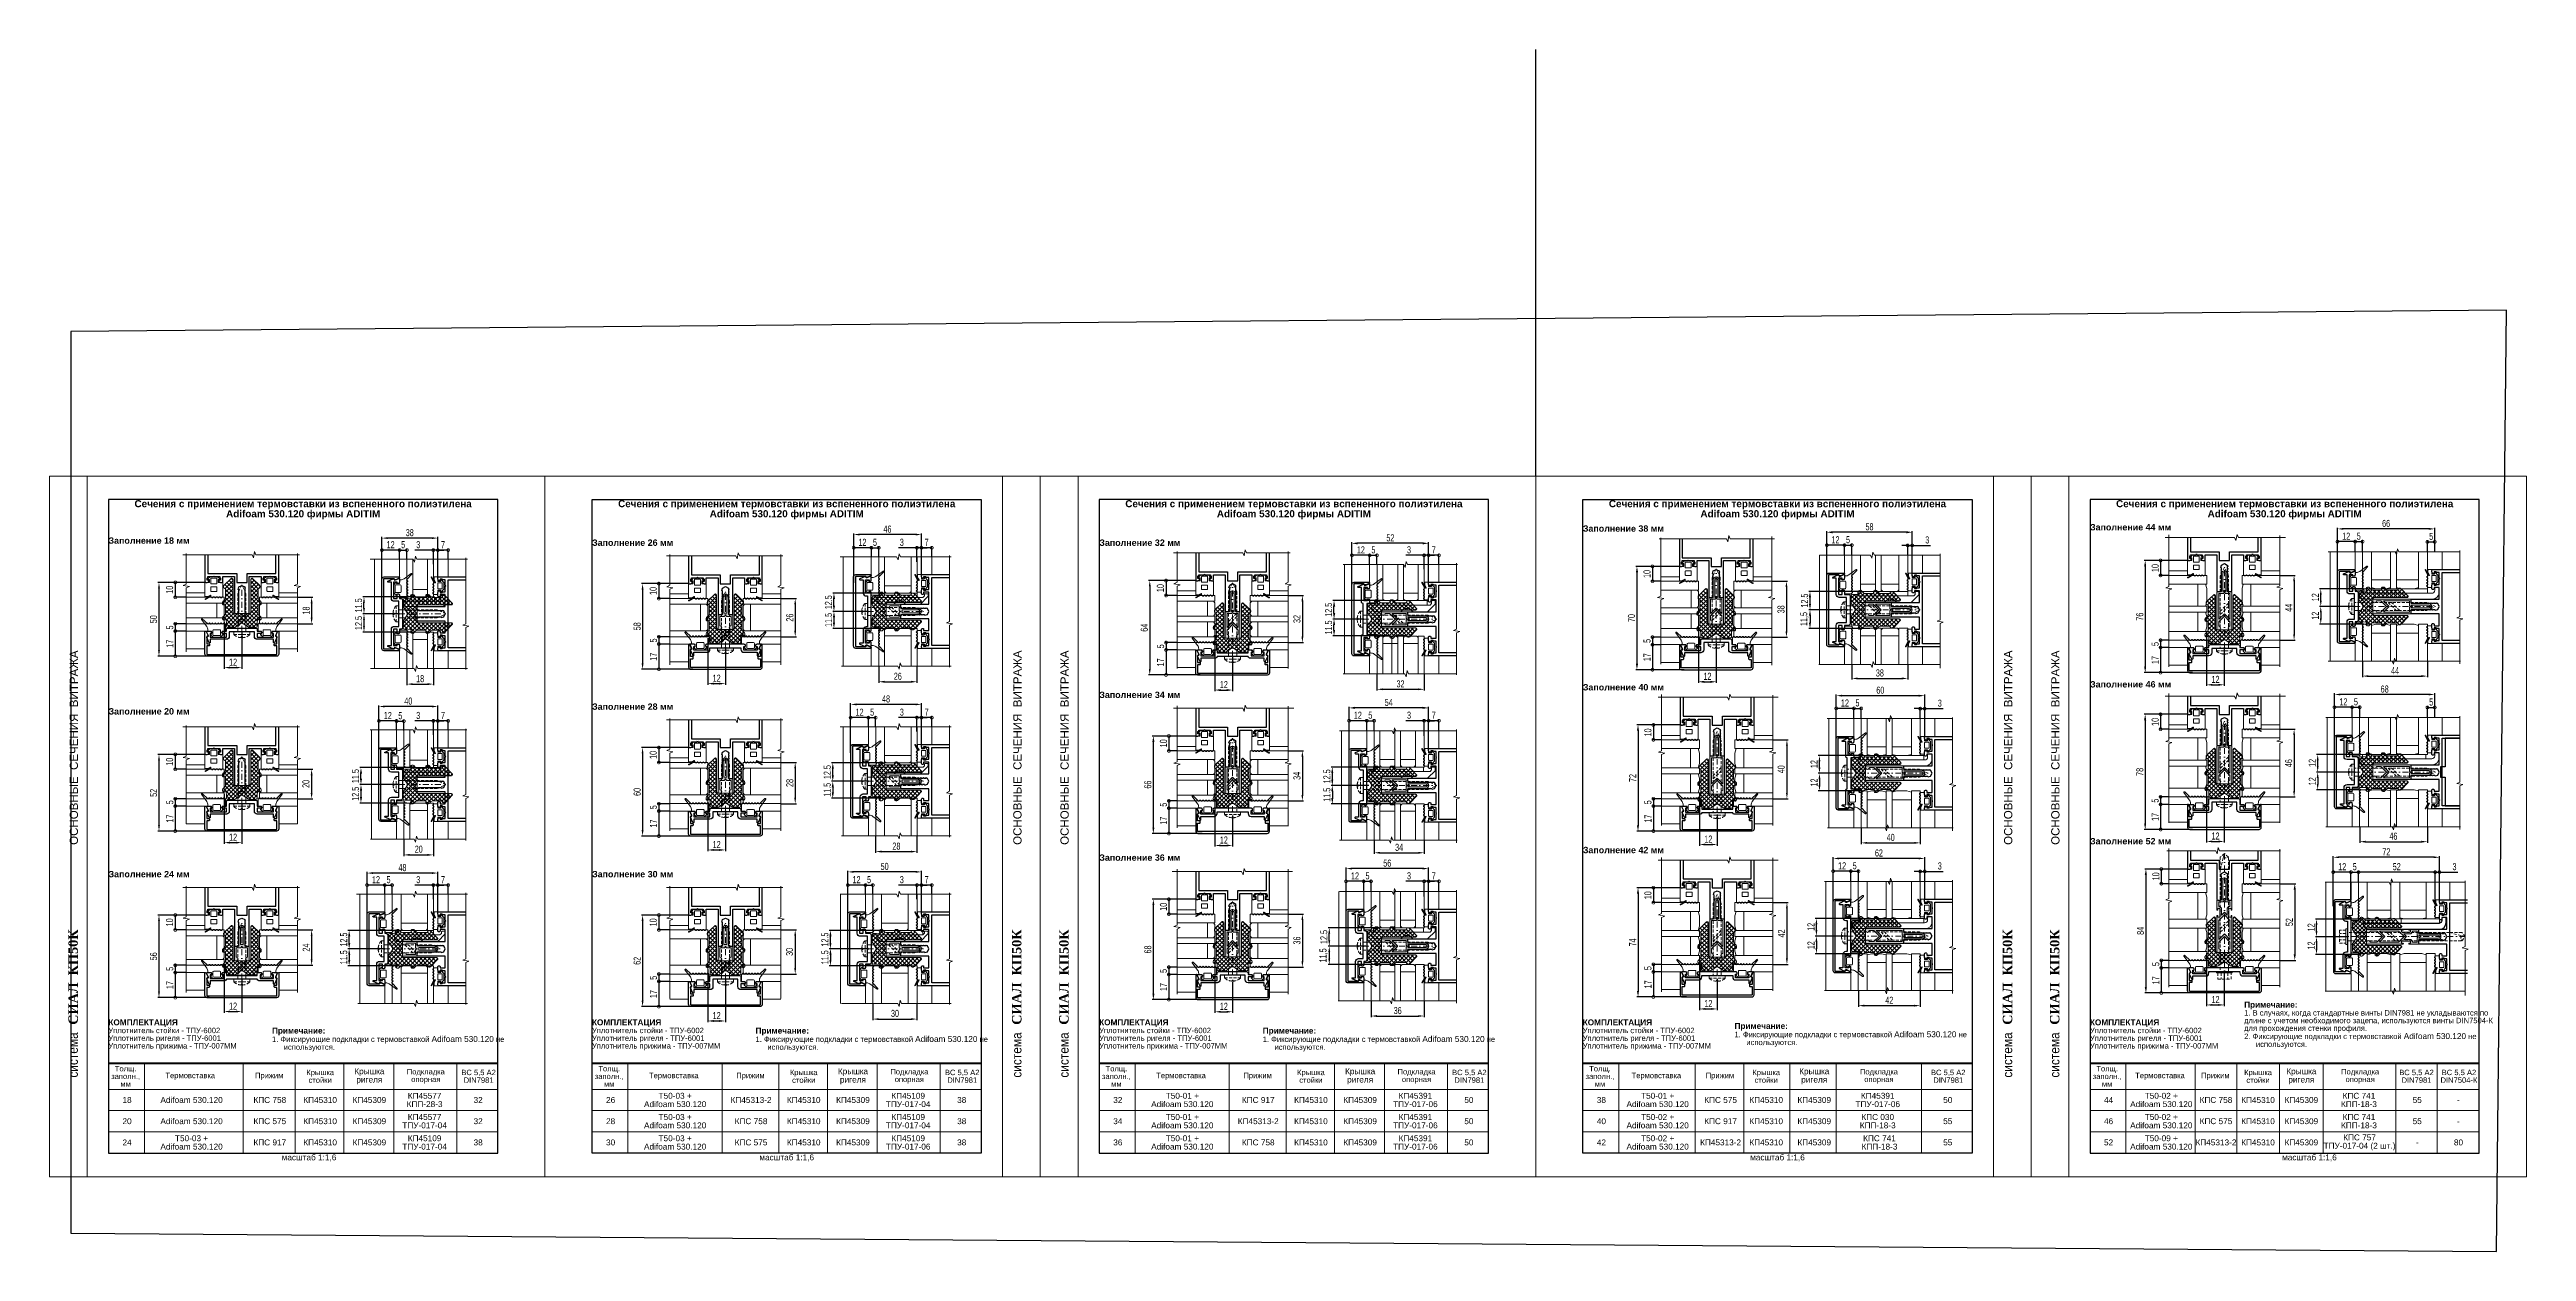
# Model space of a CAD drawing. Extents: x -37 to 8820, y -336 to 478.
# Drawn here: x 3990 to 5040, y -32 to 478 of the extents above; entities that cross this region are included whole.
import ezdxf
from ezdxf.enums import TextEntityAlignment as Align

# ---------------------------------------------------------------- set-up
doc = ezdxf.new("R2010")
doc.units = 0
doc.header["$LTSCALE"] = 5
doc.linetypes.add('DASHDOT', pattern=[1, 0.5, -0.25, 0, -0.25])
doc.linetypes.add('HIDDEN', pattern=[0.375, 0.25, -0.125])
doc.layers.get('0').update_dxf_attribs({"linetype": 'CONTINUOUS', "lineweight": 30})
doc.layers.get('DEFPOINTS').update_dxf_attribs({"linetype": 'CONTINUOUS'})
for name, color, linetype, lineweight in [('1', 6, 'DASHDOT', 13), ('2', 3, 'HIDDEN', 13), ('Dimentions', 5, 'CONTINUOUS', 15), ('Glass', 5, 'CONTINUOUS', 20), ('Ал подклад', 7, 'CONTINUOUS', 20), ('Герлен', 7, 'CONTINUOUS', 60), ('Зигзаг', 1, 'CONTINUOUS', 15), ('Конструкции', 252, 'CONTINUOUS', 20), ('Подкладки', 1, 'CONTINUOUS', 20), ('Рамки', 1, 'CONTINUOUS', 15), ('Текстовый', 7, 'CONTINUOUS', 9), ('Уплотнители', 1, 'CONTINUOUS', 20), ('Штриховка', 1, 'CONTINUOUS', 5)]:
    doc.layers.add(name, color=color, linetype=linetype, lineweight=lineweight)
doc.layers.add('Скрытые', color=14, linetype='CONTINUOUS', plot=False)
doc.styles.add('3', font='RUSS.SHX', dxfattribs={"width": 0.7, "height": 3})
doc.styles.add('Каталожный', font='arial.ttf', dxfattribs={"height": 2.5})
doc.styles.add('Фирм', font='arial.ttf', dxfattribs={"height": 3.5})
doc.styles.add('Фирм5', font='timesbd.ttf', dxfattribs={"height": 4})
doc.dimstyles.new('MX1_6', dxfattribs={"dimtxt": 3, "dimasz": 2.5, "dimexe": 0.5, "dimexo": 0, "dimgap": 0.8, "dimtad": 1, "dimlfac": 1.6, "dimdsep": 46, "dimtxsty": '3', "dimcen": 0, "dimclrd": 256, "dimclre": 256, "dimclrt": 256, "dimaunit": 1, "dimadec": 0, "dimazin": 0, "dimtfac": 1, "dimtmove": 0, "dimatfit": 1, "dimfxl": 1, "dimtvp": 1, "dimtolj": 1, "dimtzin": 0, "dimarcsym": 0})

msp = doc.modelspace()

# ---------------------------------------------------------------- texts
at = {"layer": 'Скрытые', "linetype": 'Continuous', "char_height": 3.5, "width": 165, "attachment_point": 5, "style": 'Каталожный'}
for insert in [(4100, 7.9386), (4302.5, 7.9386), (4722.5, 7.9386), (4948, 7.9386)]:
    msp.add_mtext('\\pxqc;{\\H0.71429x;масштаб 1:1,6}', dxfattribs=dict(at, insert=insert))
at = {"layer": 'Текстовый'}
for s, height, style, p in [('ОСНОВНЫЕ  СЕЧЕНИЯ  ВИТРАЖА', 3.5, 'Фирм', (4002.0431, 140.6503)), ('ОСНОВНЫЕ  СЕЧЕНИЯ  ВИТРАЖА', 3.5, 'Фирм', (4402.0431, 140.6503)), ('ОСНОВНЫЕ  СЕЧЕНИЯ  ВИТРАЖА', 3.5, 'Фирм', (4422.0431, 140.6503)), ('ОСНОВНЫЕ  СЕЧЕНИЯ  ВИТРАЖА', 3.5, 'Фирм', (4822.0431, 140.6503)), ('ОСНОВНЫЕ  СЕЧЕНИЯ  ВИТРАЖА', 3.5, 'Фирм', (4842.0431, 140.6503)), ('СИАЛ  КП50К', 4, 'Фирм5', (4002, 64.3724)), ('СИАЛ  КП50К', 4, 'Фирм5', (4402, 64.3724)), ('СИАЛ  КП50К', 4, 'Фирм5', (4422, 64.3724)), ('СИАЛ  КП50К', 4, 'Фирм5', (4822, 64.3724)), ('СИАЛ  КП50К', 4, 'Фирм5', (4842, 64.3724))]:
    msp.add_text(s, height=height, rotation=90, dxfattribs=dict(at, style=style)).set_placement(p)
at = {"layer": 'Текстовый', "style": 'Фирм', "width": 0.9}
for p in [(4002, 51.5762), (4402, 51.5762), (4422, 51.5762), (4822, 51.5762), (4842, 51.5762)]:
    msp.add_text(' система ', height=4, rotation=90, dxfattribs=at).set_placement(p, align=Align.CENTER)
at = {"layer": 'Текстовый', "linetype": 'Continuous', "line_spacing_factor": 0.85, "style": 'Каталожный'}
for s, insert, char_height, width, attachment_point in [('{\\fArial|b1|i0|c204|p34;Сечения с применением термовставки из вспененного полиэтилена\\PAdifoam 530.120 фирмы ADITIM}', (4097.5, 282.7033), 3, 165, 5), ('{\\fArial|b1|i0|c204|p34;Сечения с применением термовставки из вспененного полиэтилена\\PAdifoam 530.120 фирмы ADITIM}', (4302.5, 282.7033), 3, 165, 5), ('{\\fArial|b1|i0|c204|p34;Сечения с применением термовставки из вспененного полиэтилена\\PAdifoam 530.120 фирмы ADITIM}', (4517.5, 282.7033), 3, 165, 5), ('{\\fArial|b1|i0|c204|p34;Сечения с применением термовставки из вспененного полиэтилена\\PAdifoam 530.120 фирмы ADITIM}', (4722.5, 282.7033), 3, 165, 5), ('{\\fArial|b1|i0|c204|p34;Сечения с применением термовставки из вспененного полиэтилена\\PAdifoam 530.120 фирмы ADITIM}', (4937.5, 282.7033), 3, 165, 5), ('\\pxi-2,l2,r-2.0333,se1.0833,ql,t4;{\\fArial|b1|i0|c204|p34;Примечание:\\P\\pi0,l0;\\fArial|b0|i0|c204|p34;\\H0.92x;1. В случаях, когда стандартные винты DIN7981 не укладываются по длине с учетом необходимого зацепа, используются винты DIN7504-К для прохождения стенки профиля.\\P\\pr0,s*,q*,tz;2. Фиксирующие подкладки с термовставкой }Adifoam 530.120{\\H0.92x; не используются.}', (4920.3167, 74.1548), 2.5, 100.714943, 1), ('\\P\\pxql;{\\fArial|b1|i0|c204|p34;КОМПЛЕКТАЦИЯ\\P\\pi-2,l2,r-2.0333,se1.0833,t4;\\fArial|b0|i0|c204|p34;\\H0.92x;Уплотнитель стойки - ТПУ-6002\\PУплотнитель ригеля - ТПУ-6001\\PУплотнитель прижима - ТПУ-007ММ}', (4014.934, 70.2198), 2.5, 66.020014, 1), ('\\pxi-2,l2,r-2.0333,se1.0833,ql,t4;{\\fArial|b1|i0|c204|p34;Примечание:\\P\\pi0,l0;\\fArial|b0|i0|c204|p34;\\H0.92x;1. Фиксирующие подкладки с термовставкой }Adifoam 530.120{\\H0.92x; не используются.}', (4084.2851, 63.1548), 2.5, 95.714943, 1), ('\\P\\pxql;{\\fArial|b1|i0|c204|p34;КОМПЛЕКТАЦИЯ\\P\\pi-2,l2,r-2.0333,se1.0833,t4;\\fArial|b0|i0|c204|p34;\\H0.92x;Уплотнитель стойки - ТПУ-6002\\PУплотнитель ригеля - ТПУ-6001\\PУплотнитель прижима - ТПУ-007ММ}', (4219.934, 70.2198), 2.5, 66.020014, 1), ('\\pxi-2,l2,r-2.0333,se1.0833,ql,t4;{\\fArial|b1|i0|c204|p34;Примечание:\\P\\pi0,l0;\\fArial|b0|i0|c204|p34;\\H0.92x;1. Фиксирующие подкладки с термовставкой }Adifoam 530.120{\\H0.92x; не используются.}', (4289.2851, 63.1548), 2.5, 95.714943, 1), ('\\P\\pxql;{\\fArial|b1|i0|c204|p34;КОМПЛЕКТАЦИЯ\\P\\pi-2,l2,r-2.0333,se1.0833,t4;\\fArial|b0|i0|c204|p34;\\H0.92x;Уплотнитель стойки - ТПУ-6002\\PУплотнитель ригеля - ТПУ-6001\\PУплотнитель прижима - ТПУ-007ММ}', (4434.934, 70.2198), 2.5, 66.020014, 1), ('\\pxi-2,l2,r-2.0333,se1.0833,ql,t4;{\\fArial|b1|i0|c204|p34;Примечание:\\P\\pi0,l0;\\fArial|b0|i0|c204|p34;\\H0.92x;1. Фиксирующие подкладки с термовставкой }Adifoam 530.120{\\H0.92x; не используются.}', (4504.2851, 63.1548), 2.5, 95.714943, 1), ('\\P\\pxql;{\\fArial|b1|i0|c204|p34;КОМПЛЕКТАЦИЯ\\P\\pi-2,l2,r-2.0333,se1.0833,t4;\\fArial|b0|i0|c204|p34;\\H0.92x;Уплотнитель стойки - ТПУ-6002\\PУплотнитель ригеля - ТПУ-6001\\PУплотнитель прижима - ТПУ-007ММ}', (4639.934, 70.2198), 2.5, 66.020014, 1), ('\\pxi-2,l2,r-2.0333,se1.0833,ql,t4;{\\fArial|b1|i0|c204|p34;Примечание:\\P\\pi0,l0;\\fArial|b0|i0|c204|p34;\\H0.92x;1. Фиксирующие подкладки с термовставкой }Adifoam 530.120{\\H0.92x; не используются.}', (4704.2851, 65.1548), 2.5, 100.714943, 1), ('\\P\\pxql;{\\fArial|b1|i0|c204|p34;КОМПЛЕКТАЦИЯ\\P\\pi-2,l2,r-2.0333,se1.0833,t4;\\fArial|b0|i0|c204|p34;\\H0.92x;Уплотнитель стойки - ТПУ-6002\\PУплотнитель ригеля - ТПУ-6001\\PУплотнитель прижима - ТПУ-007ММ}', (4854.934, 70.2198), 2.5, 66.020014, 1), ('Толщ.\\Pзаполн.,\\Pмм', (4022.2528, 42.5434), 2.3, 27.25, 5), ('Термовставка', (4049.6384, 42.5434), 2.3, 43.779088, 5), ('Прижим', (4083.1156, 42.5434), 2.3, 27.25, 5), ('Крышка \\Pстойки', (4104.7128, 42.5434), 2.3, 19.097083, 5), ('Крышка ригеля', (4125.5739, 42.5434), 2.5, 20.625, 5), ('Подкладка опорная', (4149.4906, 42.5434), 2.3, 27.25, 5), ('ВС 5,5 А2\\PDIN7981', (4171.8866, 42.5434), 2.3, 27.25, 5), ('Толщ.\\Pзаполн.,\\Pмм', (4227.2528, 42.5434), 2.3, 27.25, 5), ('Термовставка', (4254.6384, 42.5434), 2.3, 43.779088, 5), ('Прижим', (4287.1156, 42.5434), 2.3, 27.25, 5), ('Крышка \\Pстойки', (4309.7128, 42.5434), 2.3, 19.097083, 5), ('Крышка ригеля', (4330.5739, 42.5434), 2.5, 20.625, 5), ('Подкладка опорная', (4354.4906, 42.5434), 2.3, 27.25, 5), ('ВС 5,5 А2\\PDIN7981', (4376.8866, 42.5434), 2.3, 27.25, 5), ('Толщ.\\Pзаполн.,\\Pмм', (4442.2528, 42.5434), 2.3, 27.25, 5), ('Термовставка', (4469.6384, 42.5434), 2.3, 43.779088, 5), ('Прижим', (4502.1156, 42.5434), 2.3, 27.25, 5), ('Крышка \\Pстойки', (4524.7128, 42.5434), 2.3, 19.097083, 5), ('Крышка ригеля', (4545.5739, 42.5434), 2.5, 20.625, 5), ('Подкладка опорная', (4569.4906, 42.5434), 2.3, 27.25, 5), ('ВС 5,5 А2\\PDIN7981', (4591.8866, 42.5434), 2.3, 27.25, 5), ('Толщ.\\Pзаполн.,\\Pмм', (4647.2528, 42.5434), 2.3, 27.25, 5), ('Термовставка', (4671.1384, 42.5434), 2.3, 43.779088, 5), ('Прижим', (4698.1156, 42.5434), 2.3, 27.25, 5), ('Крышка \\Pстойки', (4717.7128, 42.5434), 2.3, 19.097083, 5), ('Крышка ригеля', (4738.0739, 42.5434), 2.5, 20.625, 5), ('Подкладка опорная', (4765.4906, 42.5434), 2.3, 27.25, 5), ('ВС 5,5 А2\\PDIN7981', (4794.8866, 42.5434), 2.3, 27.25, 5), ('Толщ.\\Pзаполн.,\\Pмм', (4862.2528, 42.5434), 2.3, 27.25, 5), ('Термовставка', (4884.6384, 42.5434), 2.3, 43.779088, 5), ('Прижим', (4908.1156, 42.5434), 2.3, 27.25, 5), ('Крышка \\Pстойки', (4926.2128, 42.5434), 2.3, 19.097083, 5), ('Крышка ригеля', (4944.5739, 42.5434), 2.5, 20.625, 5), ('Подкладка опорная', (4969.4906, 42.5434), 2.3, 27.25, 5), ('ВС 5,5 А2\\PDIN7981', (4993.3866, 42.5434), 2.3, 27.25, 5), ('ВС 5,5 А2\\PDIN7504-К', (5011.3866, 42.5434), 2.3, 27.25, 5), ('18', (4022.8562, 32.5), 2.5, 12.712441, 5), ('Adifoam 530.120 ', (4050.2067, 32.5), 2.5, 29.826063, 5), ('КПС 758', (4083.3841, 32.5), 2.5, 19.560325, 5), ('КП45310', (4104.7128, 32.5), 2.5, 19.097083, 5), ('КП45309', (4125.5739, 32.5), 2.5, 20.625, 5), ('КП45577\\PКПП-28-3', (4148.9952, 32.5), 2.5, 23.217592, 5), ('32', (4171.6875, 32.5), 2.5, 20.625, 5), ('26', (4227.8562, 32.5), 2.5, 12.712441, 5), ('Т50-03 +\\PAdifoam 530.120 ', (4255.2067, 32.5), 2.5, 29.826063, 5), ('КП45313-2', (4287.3841, 32.5), 2.5, 19.560325, 5), ('КП45310', (4309.7128, 32.5), 2.5, 19.097083, 5), ('КП45309', (4330.5739, 32.5), 2.5, 20.625, 5), ('КП45109\\PТПУ-017-04', (4353.9952, 32.5), 2.5, 23.217592, 5), ('38', (4376.6875, 32.5), 2.5, 20.625, 5), ('32', (4442.8562, 32.5), 2.5, 12.712441, 5), ('Т50-01 +\\PAdifoam 530.120 ', (4470.2067, 32.5), 2.5, 29.826063, 5), ('КПС 917', (4502.3841, 32.5), 2.5, 19.560325, 5), ('КП45310', (4524.7128, 32.5), 2.5, 19.097083, 5), ('КП45309', (4545.5739, 32.5), 2.5, 20.625, 5), ('КП45391\\PТПУ-017-06', (4568.9952, 32.5), 2.5, 23.217592, 5), ('50', (4591.6875, 32.5), 2.5, 20.625, 5), ('38', (4647.8562, 32.5), 2.5, 12.712441, 5), ('Т50-01 +\\PAdifoam 530.120 ', (4671.7067, 32.5), 2.5, 29.826063, 5), ('КПС 575', (4698.3841, 32.5), 2.5, 19.560325, 5), ('КП45310', (4717.7128, 32.5), 2.5, 19.097083, 5), ('КП45309', (4738.0739, 32.5), 2.5, 20.625, 5), ('КП45391\\PТПУ-017-06', (4764.9952, 32.5), 2.5, 23.217592, 5), ('50', (4794.6875, 32.5), 2.5, 20.625, 5), ('44', (4862.8562, 32.5), 2.5, 12.712441, 5), ('Т50-02 +\\PAdifoam 530.120 ', (4885.2067, 32.5), 2.5, 29.826063, 5), ('КПС 758', (4908.3841, 32.5), 2.5, 19.560325, 5), ('КП45310', (4926.2128, 32.5), 2.5, 19.097083, 5), ('КП45309', (4944.5739, 32.5), 2.5, 20.625, 5), ('КПС 741\\PКПП-18-3', (4968.9952, 32.5), 2.5, 23.217592, 5), ('55', (4993.6875, 32.5), 2.5, 20.625, 5), ('-', (5011.1875, 32.5), 2.5, 20.625, 5), ('20', (4022.8562, 23.5), 2.5, 12.712441, 5), ('Adifoam 530.120 ', (4050.2067, 23.5), 2.5, 29.826063, 5), ('КПС 575', (4083.3841, 23.5), 2.5, 19.560325, 5), ('КП45310', (4104.7128, 23.5), 2.5, 19.097083, 5), ('КП45309', (4125.5739, 23.5), 2.5, 20.625, 5), ('КП45577\\PТПУ-017-04', (4148.9952, 23.5), 2.5, 23.217592, 5), ('32', (4171.6875, 23.5), 2.5, 20.625, 5), ('28', (4227.8562, 23.5), 2.5, 12.712441, 5), ('Т50-03 +\\PAdifoam 530.120 ', (4255.2067, 23.5), 2.5, 29.826063, 5), ('КПС 758', (4287.3841, 23.5), 2.5, 19.560325, 5), ('КП45310', (4309.7128, 23.5), 2.5, 19.097083, 5), ('КП45309', (4330.5739, 23.5), 2.5, 20.625, 5), ('КП45109\\PТПУ-017-04', (4353.9952, 23.5), 2.5, 23.217592, 5), ('38', (4376.6875, 23.5), 2.5, 20.625, 5), ('34', (4442.8562, 23.5), 2.5, 12.712441, 5), ('Т50-01 +\\PAdifoam 530.120 ', (4470.2067, 23.5), 2.5, 29.826063, 5), ('КП45313-2', (4502.3841, 23.5), 2.5, 19.560325, 5), ('КП45310', (4524.7128, 23.5), 2.5, 19.097083, 5), ('КП45309', (4545.5739, 23.5), 2.5, 20.625, 5), ('КП45391\\PТПУ-017-06', (4568.9952, 23.5), 2.5, 23.217592, 5), ('50', (4591.6875, 23.5), 2.5, 20.625, 5), ('40', (4647.8562, 23.5), 2.5, 12.712441, 5), ('Т50-02 +\\PAdifoam 530.120 ', (4671.7067, 23.5), 2.5, 29.826063, 5), ('КПС 917', (4698.3841, 23.5), 2.5, 19.560325, 5), ('КП45310', (4717.7128, 23.5), 2.5, 19.097083, 5), ('КП45309', (4738.0739, 23.5), 2.5, 20.625, 5), ('КПС 030\\PКПП-18-3', (4764.9952, 23.5), 2.5, 23.217592, 5), ('55', (4794.6875, 23.5), 2.5, 20.625, 5), ('46', (4862.8562, 23.5), 2.5, 12.712441, 5), ('Т50-02 +\\PAdifoam 530.120 ', (4885.2067, 23.5), 2.5, 29.826063, 5), ('КПС 575', (4908.3841, 23.5), 2.5, 19.560325, 5), ('КП45310', (4926.2128, 23.5), 2.5, 19.097083, 5), ('КП45309', (4944.5739, 23.5), 2.5, 20.625, 5), ('КПС 741\\PКПП-18-3', (4968.9952, 23.5), 2.5, 23.217592, 5), ('55', (4993.6875, 23.5), 2.5, 20.625, 5), ('-', (5011.1875, 23.5), 2.5, 20.625, 5), ('24', (4022.8562, 14.5), 2.5, 12.712441, 5), ('Т50-03 +\\PAdifoam 530.120 ', (4050.2067, 14.5), 2.5, 29.826063, 5), ('КПС 917', (4083.3841, 14.5), 2.5, 19.560325, 5), ('КП45310', (4104.7128, 14.5), 2.5, 19.097083, 5), ('КП45309', (4125.5739, 14.5), 2.5, 20.625, 5), ('КП45109\\PТПУ-017-04', (4148.9952, 14.5), 2.5, 23.217592, 5), ('38', (4171.6875, 14.5), 2.5, 20.625, 5), ('30', (4227.8562, 14.5), 2.5, 12.712441, 5), ('Т50-03 +\\PAdifoam 530.120 ', (4255.2067, 14.5), 2.5, 29.826063, 5), ('КПС 575', (4287.3841, 14.5), 2.5, 19.560325, 5), ('КП45310', (4309.7128, 14.5), 2.5, 19.097083, 5), ('КП45309', (4330.5739, 14.5), 2.5, 20.625, 5), ('КП45109\\PТПУ-017-06', (4353.9952, 14.5), 2.5, 23.217592, 5), ('38', (4376.6875, 14.5), 2.5, 20.625, 5), ('36', (4442.8562, 14.5), 2.5, 12.712441, 5), ('Т50-01 +\\PAdifoam 530.120 ', (4470.2067, 14.5), 2.5, 29.826063, 5), ('КПС 758', (4502.3841, 14.5), 2.5, 19.560325, 5), ('КП45310', (4524.7128, 14.5), 2.5, 19.097083, 5), ('КП45309', (4545.5739, 14.5), 2.5, 20.625, 5), ('КП45391\\PТПУ-017-06', (4568.9952, 14.5), 2.5, 23.217592, 5), ('50', (4591.6875, 14.5), 2.5, 20.625, 5), ('42', (4647.8562, 14.5), 2.5, 12.712441, 5), ('Т50-02 +\\PAdifoam 530.120 ', (4671.7067, 14.5), 2.5, 29.826063, 5), ('КП45313-2', (4698.3841, 14.5), 2.5, 19.560325, 5), ('КП45310', (4717.7128, 14.5), 2.5, 19.097083, 5), ('КП45309', (4738.0739, 14.5), 2.5, 20.625, 5), ('КПС 741\\PКПП-18-3', (4765.7452, 14.5), 2.5, 33.717592, 5), ('55', (4794.6875, 14.5), 2.5, 20.625, 5), ('52', (4862.8562, 14.5), 2.5, 12.712441, 5), ('Т50-09 +\\PAdifoam 530.120 ', (4885.2067, 14.5), 2.5, 29.826063, 5), ('КП45313-2', (4908.3841, 14.5), 2.5, 19.560325, 5), ('КП45310', (4926.2128, 14.5), 2.5, 19.097083, 5), ('КП45309', (4944.5739, 14.5), 2.5, 20.625, 5), ('КПС 757\\PТПУ-017-04 (2 шт.)', (4969.2452, 14.5), 2.5, 30.717592, 5), ('-', (4993.6875, 14.5), 2.5, 20.625, 5), ('80', (5011.1875, 14.5), 2.5, 20.625, 5)]:
    msp.add_mtext(s, dxfattribs=dict(at, insert=insert, char_height=char_height, width=width, attachment_point=attachment_point))
at = {"layer": 'Текстовый', "linetype": 'Continuous', "char_height": 2.7, "width": 42.664921, "attachment_point": 1, "style": 'Каталожный'}
for s, insert in [('\\pxql;{\\fArial|b1|i0|c204|p34;Заполнение 38 мм}', (4640, 276.1079)), ('\\pxql;{\\fArial|b1|i0|c204|p34;Заполнение 44 мм}', (4855, 276.6605)), ('\\pxql;{\\fArial|b1|i0|c204|p34;Заполнение 18 мм}', (4015, 271)), ('\\pxql;{\\fArial|b1|i0|c204|p34;Заполнение 26 мм}', (4220, 270.1079)), ('\\pxql;{\\fArial|b1|i0|c204|p34;Заполнение 32 мм}', (4435, 270.1079)), ('\\pxql;{\\fArial|b1|i0|c204|p34;Заполнение 46 мм}', (4855, 210.0655)), ('\\pxql;{\\fArial|b1|i0|c204|p34;Заполнение 28 мм}', (4220, 200.6079)), ('\\pxql;{\\fArial|b1|i0|c204|p34;Заполнение 34 мм}', (4435, 205.6079)), ('\\pxql;{\\fArial|b1|i0|c204|p34;Заполнение 40 мм}', (4640, 208.8149)), ('\\pxql;{\\fArial|b1|i0|c204|p34;Заполнение 20 мм}', (4015, 198.6079)), ('\\pxql;{\\fArial|b1|i0|c204|p34;Заполнение 36 мм}', (4435, 136.6079)), ('\\pxql;{\\fArial|b1|i0|c204|p34;Заполнение 42 мм}', (4640, 139.8149)), ('{\\fArial|b1|i0|c204|p34;Заполнение 52 мм}', (4855, 143.5655)), ('\\pxql;{\\fArial|b1|i0|c204|p34;Заполнение 24 мм}', (4015, 129.6079)), ('\\pxql;{\\fArial|b1|i0|c204|p34;Заполнение 30 мм}', (4220, 129.6079))]:
    msp.add_mtext(s, dxfattribs=dict(at, insert=insert))

# ---------------------------------------------------------------- blocks, each defined once
blk = doc.blocks.new('*D320')
at = {"layer": 'DEFPOINTS', "color": 0, "linetype": 'Continuous', "transparency": 16777216}
for p in [(4095.1, 245.6), (4095.1, 234.4), (4101.1, 234.4)]:
    blk.add_point(p, dxfattribs=at)
at = {"layer": 'Dimentions', "linetype": 'Continuous', "lineweight": -2, "transparency": 16777216}
for p, q in [((4095.1, 245.6), (4101.6, 245.6)), ((4101.1, 243.1), (4101.1, 236.9)), ((4095.1, 234.4), (4101.6, 234.4))]:
    blk.add_line(p, q, dxfattribs=at)
at = {"layer": 'Dimentions', "linetype": 'Continuous', "transparency": 16777216}
for points in [[(4100.7, 243.1), (4101.5, 243.1), (4101.1, 245.6)], [(4100.7, 236.9), (4101.5, 236.9), (4101.1, 234.4)]]:
    blk.add_solid(points, dxfattribs=at)
at = {"layer": 'Dimentions', "linetype": 'Continuous', "transparency": 16777216, "insert": (4098.8, 240), "char_height": 3, "attachment_point": 5, "rotation": 90, "style": '3'}
blk.add_mtext('\\A1;18', dxfattribs=at)
blk = doc.blocks.new('_DotSmall')
at = {"color": 0, "linetype": 'ByBlock', "const_width": 0.5}
blk.add_lwpolyline([(-0.0625, 0, 1), (0.0625, 0, 1)], format="xyb", close=True, dxfattribs=at)
blk = doc.blocks.new('*D321')
at = {"layer": 'DEFPOINTS', "color": 0, "linetype": 'Continuous', "transparency": 16777216}
for p in [(4048, 231.3), (4043.3, 220.6), (4057.7, 220.6)]:
    blk.add_point(p, dxfattribs=at)
at = {"layer": 'Dimentions', "linetype": 'Continuous', "lineweight": -2, "transparency": 16777216}
for p, q in [((4048, 231.3), (4042.8, 231.3)), ((4043.3, 231.3), (4043.3, 220.6)), ((4057.7, 220.6), (4042.8, 220.6))]:
    blk.add_line(p, q, dxfattribs=at)
at = {"layer": 'Dimentions', "linetype": 'Continuous', "lineweight": -2, "transparency": 16777216, "xscale": 2.5, "yscale": 2.5, "zscale": 2.5}
for p, rotation in [((4043.3, 231.3), 90), ((4043.3, 220.6), 270)]:
    blk.add_blockref('_DotSmall', p, dxfattribs=dict(at, rotation=rotation))
at = {"layer": 'Dimentions', "linetype": 'Continuous', "transparency": 16777216, "insert": (4041, 225.9), "char_height": 3, "attachment_point": 5, "rotation": 90, "style": '3'}
blk.add_mtext('\\A1;17', dxfattribs=at)
blk = doc.blocks.new('*D322')
at = {"layer": 'DEFPOINTS', "color": 0, "linetype": 'Continuous', "transparency": 16777216}
for p in [(4043.3, 231.3), (4048, 234.4), (4048, 231.3)]:
    blk.add_point(p, dxfattribs=at)
at = {"layer": 'Dimentions', "linetype": 'Continuous', "lineweight": -2, "transparency": 16777216}
for p, q in [((4048, 234.4), (4042.8, 234.4)), ((4048, 231.3), (4042.8, 231.3)), ((4043.3, 234.4), (4043.3, 231.3))]:
    blk.add_line(p, q, dxfattribs=at)
at = {"layer": 'Dimentions', "linetype": 'Continuous', "lineweight": -2, "transparency": 16777216, "xscale": 2.5, "yscale": 2.5, "zscale": 2.5}
for p, rotation in [((4043.3, 234.4), 90), ((4043.3, 231.3), 270)]:
    blk.add_blockref('_DotSmall', p, dxfattribs=dict(at, rotation=rotation))
at = {"layer": 'Dimentions', "linetype": 'Continuous', "transparency": 16777216, "insert": (4041, 232.8), "char_height": 3, "attachment_point": 5, "rotation": 90, "style": '3'}
blk.add_mtext('\\A1;5', dxfattribs=at)
blk = doc.blocks.new('*D323')
at = {"layer": 'DEFPOINTS', "color": 0, "linetype": 'Continuous', "transparency": 16777216}
for p in [(4043.3, 245.6), (4048, 245.6), (4056.2, 251.9)]:
    blk.add_point(p, dxfattribs=at)
at = {"layer": 'Dimentions', "linetype": 'Continuous', "lineweight": -2, "transparency": 16777216}
for p, q in [((4056.2, 251.9), (4042.8, 251.9)), ((4048, 245.6), (4042.8, 245.6)), ((4043.3, 251.9), (4043.3, 245.6))]:
    blk.add_line(p, q, dxfattribs=at)
at = {"layer": 'Dimentions', "linetype": 'Continuous', "lineweight": -2, "transparency": 16777216, "xscale": 2.5, "yscale": 2.5, "zscale": 2.5}
for p, rotation in [((4043.3, 251.9), 90), ((4043.3, 245.6), 270)]:
    blk.add_blockref('_DotSmall', p, dxfattribs=dict(at, rotation=rotation))
at = {"layer": 'Dimentions', "linetype": 'Continuous', "transparency": 16777216, "insert": (4040.9, 248.8), "char_height": 3, "attachment_point": 5, "rotation": 90, "style": '3'}
blk.add_mtext('\\A1;10', dxfattribs=at)
blk = doc.blocks.new('*D324')
at = {"layer": 'DEFPOINTS', "color": 0, "linetype": 'Continuous', "transparency": 16777216}
for p in [(4056.2, 251.9), (4036.4, 220.6), (4050.2, 220.6)]:
    blk.add_point(p, dxfattribs=at)
at = {"layer": 'Dimentions', "linetype": 'Continuous', "lineweight": -2, "transparency": 16777216}
for p, q in [((4056.2, 251.9), (4035.9, 251.9)), ((4036.4, 249.4), (4036.4, 223.1)), ((4050.2, 220.6), (4035.9, 220.6))]:
    blk.add_line(p, q, dxfattribs=at)
at = {"layer": 'Dimentions', "linetype": 'Continuous', "transparency": 16777216}
for points in [[(4036, 249.4), (4036.8, 249.4), (4036.4, 251.9)], [(4036, 223.1), (4036.8, 223.1), (4036.4, 220.6)]]:
    blk.add_solid(points, dxfattribs=at)
at = {"layer": 'Dimentions', "linetype": 'Continuous', "transparency": 16777216, "insert": (4034.1, 236.3), "char_height": 3, "attachment_point": 5, "rotation": 90, "style": '3'}
blk.add_mtext('\\A1;50', dxfattribs=at)
blk = doc.blocks.new('*D325')
at = {"layer": 'DEFPOINTS', "color": 0, "linetype": 'Continuous', "transparency": 16777216}
for p in [(4130.9, 265.6), (4138.4, 261.9), (4130.9, 250.7)]:
    blk.add_point(p, dxfattribs=at)
at = {"layer": 'Dimentions', "linetype": 'Continuous', "lineweight": -2, "transparency": 16777216}
for p, q in [((4130.9, 250.7), (4130.9, 266.1)), ((4138.4, 265.6), (4130.9, 265.6)), ((4138.4, 261.9), (4138.4, 266.1))]:
    blk.add_line(p, q, dxfattribs=at)
at = {"layer": 'Dimentions', "linetype": 'Continuous', "lineweight": -2, "transparency": 16777216, "xscale": 2.5, "yscale": 2.5, "zscale": 2.5, "rotation": 180}
blk.add_blockref('_DotSmall', (4130.9, 265.6), dxfattribs=at)
at = {"layer": 'Dimentions', "linetype": 'Continuous', "lineweight": -2, "transparency": 16777216, "xscale": 2.5, "yscale": 2.5, "zscale": 2.5}
blk.add_blockref('_DotSmall', (4138.4, 265.6), dxfattribs=at)
at = {"layer": 'Dimentions', "linetype": 'Continuous', "transparency": 16777216, "insert": (4134.6, 267.9), "char_height": 3, "attachment_point": 5, "style": '3'}
blk.add_mtext('\\A1;12', dxfattribs=at)
blk = doc.blocks.new('*D326')
at = {"layer": 'DEFPOINTS', "color": 0, "linetype": 'Continuous', "transparency": 16777216}
for p in [(4154.6, 265.6), (4152.7, 259.7), (4154.6, 253.9)]:
    blk.add_point(p, dxfattribs=at)
at = {"layer": 'Dimentions', "linetype": 'Continuous', "lineweight": -2, "transparency": 16777216}
for p, q in [((4152.7, 265.6), (4144.9, 265.6)), ((4152.7, 259.7), (4152.7, 266.1)), ((4154.6, 265.6), (4152.7, 265.6)), ((4154.6, 253.9), (4154.6, 266.1)), ((4154.6, 265.6), (4157.1, 265.6))]:
    blk.add_line(p, q, dxfattribs=at)
at = {"layer": 'Dimentions', "linetype": 'Continuous', "lineweight": -2, "transparency": 16777216, "xscale": 2.5, "yscale": 2.5, "zscale": 2.5}
blk.add_blockref('_DotSmall', (4152.7, 265.6), dxfattribs=at)
at = {"layer": 'Dimentions', "linetype": 'Continuous', "lineweight": -2, "transparency": 16777216, "xscale": 2.5, "yscale": 2.5, "zscale": 2.5, "rotation": 180}
blk.add_blockref('_DotSmall', (4154.6, 265.6), dxfattribs=at)
at = {"layer": 'Dimentions', "linetype": 'Continuous', "transparency": 16777216, "insert": (4146.3, 267.9), "char_height": 3, "attachment_point": 5, "style": '3'}
blk.add_mtext('\\A1;3', dxfattribs=at)
blk = doc.blocks.new('*D401')
at = {"layer": 'DEFPOINTS', "color": 0, "linetype": 'Continuous', "transparency": 16777216}
for p in [(4130.9, 270.7), (4130.9, 263.4), (4154.6, 253.9)]:
    blk.add_point(p, dxfattribs=at)
at = {"layer": 'Dimentions', "linetype": 'Continuous', "lineweight": -2, "transparency": 16777216}
for p, q in [((4130.9, 263.4), (4130.9, 271.2)), ((4152.1, 270.7), (4133.4, 270.7)), ((4154.6, 253.9), (4154.6, 271.2))]:
    blk.add_line(p, q, dxfattribs=at)
at = {"layer": 'Dimentions', "linetype": 'Continuous', "transparency": 16777216}
for points in [[(4133.4, 271.1), (4133.4, 270.3), (4130.9, 270.7)], [(4152.1, 271.1), (4152.1, 270.3), (4154.6, 270.7)]]:
    blk.add_solid(points, dxfattribs=at)
at = {"layer": 'Dimentions', "linetype": 'Continuous', "transparency": 16777216, "insert": (4142.7, 273), "char_height": 3, "attachment_point": 5, "style": '3'}
blk.add_mtext('\\A1;38', dxfattribs=at)
blk = doc.blocks.new('*D402')
at = {"layer": 'DEFPOINTS', "color": 0, "linetype": 'Continuous', "transparency": 16777216}
for p in [(4141.5, 215.4), (4152.7, 215.4), (4152.7, 208.8)]:
    blk.add_point(p, dxfattribs=at)
at = {"layer": 'Dimentions', "linetype": 'Continuous', "lineweight": -2, "transparency": 16777216}
for p, q in [((4141.5, 215.4), (4141.5, 208.3)), ((4152.7, 215.4), (4152.7, 208.3)), ((4144, 208.8), (4150.2, 208.8))]:
    blk.add_line(p, q, dxfattribs=at)
at = {"layer": 'Dimentions', "linetype": 'Continuous', "transparency": 16777216}
for points in [[(4144, 209.2), (4144, 208.4), (4141.5, 208.8)], [(4150.2, 209.2), (4150.2, 208.4), (4152.7, 208.8)]]:
    blk.add_solid(points, dxfattribs=at)
at = {"layer": 'Dimentions', "linetype": 'Continuous', "transparency": 16777216, "insert": (4147.1, 211.1), "char_height": 3, "attachment_point": 5, "style": '3'}
blk.add_mtext('\\A1;18', dxfattribs=at)
blk = doc.blocks.new('*D403')
at = {"layer": 'DEFPOINTS', "color": 0, "linetype": 'Continuous', "transparency": 16777216}
for p in [(4141.5, 265.6), (4138.4, 261.9), (4141.5, 261.7)]:
    blk.add_point(p, dxfattribs=at)
at = {"layer": 'Dimentions', "linetype": 'Continuous', "lineweight": -2, "transparency": 16777216}
for p, q in [((4138.4, 261.9), (4138.4, 266.1)), ((4138.4, 265.6), (4141.5, 265.6)), ((4141.5, 261.7), (4141.5, 266.1))]:
    blk.add_line(p, q, dxfattribs=at)
at = {"layer": 'Dimentions', "linetype": 'Continuous', "lineweight": -2, "transparency": 16777216, "xscale": 2.5, "yscale": 2.5, "zscale": 2.5, "rotation": 180}
blk.add_blockref('_DotSmall', (4138.4, 265.6), dxfattribs=at)
at = {"layer": 'Dimentions', "linetype": 'Continuous', "lineweight": -2, "transparency": 16777216, "xscale": 2.5, "yscale": 2.5, "zscale": 2.5}
blk.add_blockref('_DotSmall', (4141.5, 265.6), dxfattribs=at)
at = {"layer": 'Dimentions', "linetype": 'Continuous', "transparency": 16777216, "insert": (4139.9, 267.9), "char_height": 3, "attachment_point": 5, "style": '3'}
blk.add_mtext('\\A1;5', dxfattribs=at)
blk = doc.blocks.new('*D404')
at = {"layer": 'DEFPOINTS', "color": 0, "linetype": 'Continuous', "transparency": 16777216}
for p in [(4064, 235), (4071.5, 230.9), (4071.5, 215.8)]:
    blk.add_point(p, dxfattribs=at)
at = {"layer": 'Dimentions', "linetype": 'Continuous', "lineweight": -2, "transparency": 16777216}
for p, q in [((4064, 235), (4064, 215.3)), ((4071.5, 230.9), (4071.5, 215.3)), ((4066.5, 215.8), (4069, 215.8))]:
    blk.add_line(p, q, dxfattribs=at)
at = {"layer": 'Dimentions', "linetype": 'Continuous', "transparency": 16777216}
for points in [[(4066.5, 216.2), (4066.5, 215.4), (4064, 215.8)], [(4069, 216.2), (4069, 215.4), (4071.5, 215.8)]]:
    blk.add_solid(points, dxfattribs=at)
at = {"layer": 'Dimentions', "linetype": 'Continuous', "transparency": 16777216, "insert": (4067.8, 218.1), "char_height": 3, "attachment_point": 5, "style": '3'}
blk.add_mtext('\\A1;12', dxfattribs=at)
blk = doc.blocks.new('*D405')
at = {"layer": 'DEFPOINTS', "color": 0, "transparency": 16777216}
for p in [(4123.3, 245.8), (4144, 245.8), (4138.1, 238.6)]:
    blk.add_point(p, dxfattribs=at)
at = {"layer": 'Dimentions', "lineweight": -2, "transparency": 16777216}
for p, q in [((4144, 245.8), (4122.8, 245.8)), ((4123.3, 241.1), (4123.3, 243.3)), ((4138.1, 238.6), (4122.8, 238.6))]:
    blk.add_line(p, q, dxfattribs=at)
at = {"layer": 'Dimentions', "transparency": 16777216}
for points in [[(4122.9, 243.3), (4123.7, 243.3), (4123.3, 245.8)], [(4122.9, 241.1), (4123.7, 241.1), (4123.3, 238.6)]]:
    blk.add_solid(points, dxfattribs=at)
at = {"layer": 'Dimentions', "transparency": 16777216, "insert": (4121, 242.2), "char_height": 3, "attachment_point": 5, "rotation": 90, "style": '3'}
blk.add_mtext('\\A1;11.5', dxfattribs=at)
blk = doc.blocks.new('*D406')
at = {"layer": 'DEFPOINTS', "color": 0, "transparency": 16777216}
for p in [(4130, 238.6), (4123.3, 230.8), (4142.7, 230.8)]:
    blk.add_point(p, dxfattribs=at)
at = {"layer": 'Dimentions', "lineweight": -2, "transparency": 16777216}
for p, q in [((4130, 238.6), (4122.8, 238.6)), ((4123.3, 236.1), (4123.3, 233.3)), ((4142.7, 230.8), (4122.8, 230.8))]:
    blk.add_line(p, q, dxfattribs=at)
at = {"layer": 'Dimentions', "transparency": 16777216}
for points in [[(4122.9, 236.1), (4123.7, 236.1), (4123.3, 238.6)], [(4122.9, 233.3), (4123.7, 233.3), (4123.3, 230.8)]]:
    blk.add_solid(points, dxfattribs=at)
at = {"layer": 'Dimentions', "transparency": 16777216, "insert": (4121, 234.7), "char_height": 3, "attachment_point": 5, "rotation": 90, "style": '3'}
blk.add_mtext('\\A1;12.5', dxfattribs=at)
blk = doc.blocks.new('*D407')
at = {"layer": 'DEFPOINTS', "color": 0, "linetype": 'Continuous', "transparency": 16777216}
for p in [(4095.1, 172.7), (4095.1, 160.2), (4101.1, 160.2)]:
    blk.add_point(p, dxfattribs=at)
at = {"layer": 'Dimentions', "linetype": 'Continuous', "lineweight": -2, "transparency": 16777216}
for p, q in [((4095.1, 172.7), (4101.6, 172.7)), ((4101.1, 170.2), (4101.1, 162.7)), ((4095.1, 160.2), (4101.6, 160.2))]:
    blk.add_line(p, q, dxfattribs=at)
at = {"layer": 'Dimentions', "linetype": 'Continuous', "transparency": 16777216}
for points in [[(4100.7, 170.2), (4101.5, 170.2), (4101.1, 172.7)], [(4100.7, 162.7), (4101.5, 162.7), (4101.1, 160.2)]]:
    blk.add_solid(points, dxfattribs=at)
at = {"layer": 'Dimentions', "linetype": 'Continuous', "transparency": 16777216, "insert": (4098.7, 166.5), "char_height": 3, "attachment_point": 5, "rotation": 90, "style": '3'}
blk.add_mtext('\\A1;20', dxfattribs=at)
blk = doc.blocks.new('*D408')
at = {"layer": 'DEFPOINTS', "color": 0, "linetype": 'Continuous', "transparency": 16777216}
for p in [(4048, 157.1), (4043.3, 146.5), (4057.7, 146.5)]:
    blk.add_point(p, dxfattribs=at)
at = {"layer": 'Dimentions', "linetype": 'Continuous', "lineweight": -2, "transparency": 16777216}
for p, q in [((4048, 157.1), (4042.8, 157.1)), ((4043.3, 157.1), (4043.3, 146.5)), ((4057.7, 146.5), (4042.8, 146.5))]:
    blk.add_line(p, q, dxfattribs=at)
at = {"layer": 'Dimentions', "linetype": 'Continuous', "lineweight": -2, "transparency": 16777216, "xscale": 2.5, "yscale": 2.5, "zscale": 2.5}
for p, rotation in [((4043.3, 157.1), 90), ((4043.3, 146.5), 270)]:
    blk.add_blockref('_DotSmall', p, dxfattribs=dict(at, rotation=rotation))
at = {"layer": 'Dimentions', "linetype": 'Continuous', "transparency": 16777216, "insert": (4041, 151.8), "char_height": 3, "attachment_point": 5, "rotation": 90, "style": '3'}
blk.add_mtext('\\A1;17', dxfattribs=at)
blk = doc.blocks.new('*D409')
at = {"layer": 'DEFPOINTS', "color": 0, "linetype": 'Continuous', "transparency": 16777216}
for p in [(4048, 160.2), (4043.3, 157.1), (4048, 157.1)]:
    blk.add_point(p, dxfattribs=at)
at = {"layer": 'Dimentions', "linetype": 'Continuous', "lineweight": -2, "transparency": 16777216}
for p, q in [((4048, 160.2), (4042.8, 160.2)), ((4043.3, 160.2), (4043.3, 157.1)), ((4048, 157.1), (4042.8, 157.1))]:
    blk.add_line(p, q, dxfattribs=at)
at = {"layer": 'Dimentions', "linetype": 'Continuous', "lineweight": -2, "transparency": 16777216, "xscale": 2.5, "yscale": 2.5, "zscale": 2.5}
for p, rotation in [((4043.3, 160.2), 90), ((4043.3, 157.1), 270)]:
    blk.add_blockref('_DotSmall', p, dxfattribs=dict(at, rotation=rotation))
at = {"layer": 'Dimentions', "linetype": 'Continuous', "transparency": 16777216, "insert": (4041, 158.7), "char_height": 3, "attachment_point": 5, "rotation": 90, "style": '3'}
blk.add_mtext('\\A1;5', dxfattribs=at)
blk = doc.blocks.new('*D410')
at = {"layer": 'DEFPOINTS', "color": 0, "linetype": 'Continuous', "transparency": 16777216}
for p in [(4055.9, 179), (4043.3, 172.7), (4048, 172.7)]:
    blk.add_point(p, dxfattribs=at)
at = {"layer": 'Dimentions', "linetype": 'Continuous', "lineweight": -2, "transparency": 16777216}
for p, q in [((4055.9, 179), (4042.8, 179)), ((4043.3, 179), (4043.3, 172.7)), ((4048, 172.7), (4042.8, 172.7))]:
    blk.add_line(p, q, dxfattribs=at)
at = {"layer": 'Dimentions', "linetype": 'Continuous', "lineweight": -2, "transparency": 16777216, "xscale": 2.5, "yscale": 2.5, "zscale": 2.5}
for p, rotation in [((4043.3, 179), 90), ((4043.3, 172.7), 270)]:
    blk.add_blockref('_DotSmall', p, dxfattribs=dict(at, rotation=rotation))
at = {"layer": 'Dimentions', "linetype": 'Continuous', "transparency": 16777216, "insert": (4040.9, 175.9), "char_height": 3, "attachment_point": 5, "rotation": 90, "style": '3'}
blk.add_mtext('\\A1;10', dxfattribs=at)
blk = doc.blocks.new('*D411')
at = {"layer": 'DEFPOINTS', "color": 0, "linetype": 'Continuous', "transparency": 16777216}
for p in [(4055.9, 179), (4036.4, 146.5), (4050.2, 146.5)]:
    blk.add_point(p, dxfattribs=at)
at = {"layer": 'Dimentions', "linetype": 'Continuous', "lineweight": -2, "transparency": 16777216}
for p, q in [((4055.9, 179), (4035.9, 179)), ((4036.4, 176.5), (4036.4, 149)), ((4050.2, 146.5), (4035.9, 146.5))]:
    blk.add_line(p, q, dxfattribs=at)
at = {"layer": 'Dimentions', "linetype": 'Continuous', "transparency": 16777216}
for points in [[(4036, 176.5), (4036.8, 176.5), (4036.4, 179)], [(4036, 149), (4036.8, 149), (4036.4, 146.5)]]:
    blk.add_solid(points, dxfattribs=at)
at = {"layer": 'Dimentions', "linetype": 'Continuous', "transparency": 16777216, "insert": (4034.1, 162.7), "char_height": 3, "attachment_point": 5, "rotation": 90, "style": '3'}
blk.add_mtext('\\A1;52', dxfattribs=at)
blk = doc.blocks.new('*D412')
at = {"layer": 'DEFPOINTS', "color": 0, "linetype": 'Continuous', "transparency": 16777216}
for p in [(4129.6, 193.2), (4137.1, 189.5), (4129.6, 178.3)]:
    blk.add_point(p, dxfattribs=at)
at = {"layer": 'Dimentions', "linetype": 'Continuous', "lineweight": -2, "transparency": 16777216}
for p, q in [((4129.6, 178.3), (4129.6, 193.7)), ((4137.1, 193.2), (4129.6, 193.2)), ((4137.1, 189.5), (4137.1, 193.7))]:
    blk.add_line(p, q, dxfattribs=at)
at = {"layer": 'Dimentions', "linetype": 'Continuous', "lineweight": -2, "transparency": 16777216, "xscale": 2.5, "yscale": 2.5, "zscale": 2.5, "rotation": 180}
blk.add_blockref('_DotSmall', (4129.6, 193.2), dxfattribs=at)
at = {"layer": 'Dimentions', "linetype": 'Continuous', "lineweight": -2, "transparency": 16777216, "xscale": 2.5, "yscale": 2.5, "zscale": 2.5}
blk.add_blockref('_DotSmall', (4137.1, 193.2), dxfattribs=at)
at = {"layer": 'Dimentions', "linetype": 'Continuous', "transparency": 16777216, "insert": (4133.4, 195.5), "char_height": 3, "attachment_point": 5, "style": '3'}
blk.add_mtext('\\A1;12', dxfattribs=at)
blk = doc.blocks.new('*D413')
at = {"layer": 'DEFPOINTS', "color": 0, "linetype": 'Continuous', "transparency": 16777216}
for p in [(4154.6, 193.2), (4152.7, 187.3), (4154.6, 181.5)]:
    blk.add_point(p, dxfattribs=at)
at = {"layer": 'Dimentions', "linetype": 'Continuous', "lineweight": -2, "transparency": 16777216}
for p, q in [((4152.7, 193.2), (4144.9, 193.2)), ((4152.7, 187.3), (4152.7, 193.7)), ((4154.6, 193.2), (4152.7, 193.2)), ((4154.6, 181.5), (4154.6, 193.7)), ((4154.6, 193.2), (4157.1, 193.2))]:
    blk.add_line(p, q, dxfattribs=at)
at = {"layer": 'Dimentions', "linetype": 'Continuous', "lineweight": -2, "transparency": 16777216, "xscale": 2.5, "yscale": 2.5, "zscale": 2.5}
blk.add_blockref('_DotSmall', (4152.7, 193.2), dxfattribs=at)
at = {"layer": 'Dimentions', "linetype": 'Continuous', "lineweight": -2, "transparency": 16777216, "xscale": 2.5, "yscale": 2.5, "zscale": 2.5, "rotation": 180}
blk.add_blockref('_DotSmall', (4154.6, 193.2), dxfattribs=at)
at = {"layer": 'Dimentions', "linetype": 'Continuous', "transparency": 16777216, "insert": (4146.3, 195.5), "char_height": 3, "attachment_point": 5, "style": '3'}
blk.add_mtext('\\A1;3', dxfattribs=at)
blk = doc.blocks.new('*D414')
at = {"layer": 'DEFPOINTS', "color": 0, "linetype": 'Continuous', "transparency": 16777216}
for p in [(4129.6, 199.3), (4129.6, 189.9), (4154.6, 181.5)]:
    blk.add_point(p, dxfattribs=at)
at = {"layer": 'Dimentions', "linetype": 'Continuous', "lineweight": -2, "transparency": 16777216}
for p, q in [((4129.6, 189.9), (4129.6, 199.8)), ((4154.6, 181.5), (4154.6, 199.8)), ((4152.1, 199.3), (4132.1, 199.3))]:
    blk.add_line(p, q, dxfattribs=at)
at = {"layer": 'Dimentions', "linetype": 'Continuous', "transparency": 16777216}
for points in [[(4132.1, 199.7), (4132.1, 198.9), (4129.6, 199.3)], [(4152.1, 199.7), (4152.1, 198.9), (4154.6, 199.3)]]:
    blk.add_solid(points, dxfattribs=at)
at = {"layer": 'Dimentions', "linetype": 'Continuous', "transparency": 16777216, "insert": (4142.1, 201.6), "char_height": 3, "attachment_point": 5, "style": '3'}
blk.add_mtext('\\A1;40', dxfattribs=at)
blk = doc.blocks.new('*D415')
at = {"layer": 'DEFPOINTS', "color": 0, "linetype": 'Continuous', "transparency": 16777216}
for p in [(4140.2, 143), (4152.7, 143), (4152.7, 136.4)]:
    blk.add_point(p, dxfattribs=at)
at = {"layer": 'Dimentions', "linetype": 'Continuous', "lineweight": -2, "transparency": 16777216}
for p, q in [((4140.2, 143), (4140.2, 135.9)), ((4152.7, 143), (4152.7, 135.9)), ((4142.7, 136.4), (4150.2, 136.4))]:
    blk.add_line(p, q, dxfattribs=at)
at = {"layer": 'Dimentions', "linetype": 'Continuous', "transparency": 16777216}
for points in [[(4142.7, 136.8), (4142.7, 136), (4140.2, 136.4)], [(4150.2, 136.8), (4150.2, 136), (4152.7, 136.4)]]:
    blk.add_solid(points, dxfattribs=at)
at = {"layer": 'Dimentions', "linetype": 'Continuous', "transparency": 16777216, "insert": (4146.5, 138.8), "char_height": 3, "attachment_point": 5, "style": '3'}
blk.add_mtext('\\A1;20', dxfattribs=at)
blk = doc.blocks.new('*D416')
at = {"layer": 'DEFPOINTS', "color": 0, "linetype": 'Continuous', "transparency": 16777216}
for p in [(4137.1, 189.4), (4140.2, 193.1), (4140.2, 189.2)]:
    blk.add_point(p, dxfattribs=at)
at = {"layer": 'Dimentions', "linetype": 'Continuous', "lineweight": -2, "transparency": 16777216}
for p, q in [((4137.1, 189.4), (4137.1, 193.6)), ((4137.1, 193.1), (4140.2, 193.1)), ((4140.2, 189.2), (4140.2, 193.6))]:
    blk.add_line(p, q, dxfattribs=at)
at = {"layer": 'Dimentions', "linetype": 'Continuous', "lineweight": -2, "transparency": 16777216, "xscale": 2.5, "yscale": 2.5, "zscale": 2.5, "rotation": 180}
blk.add_blockref('_DotSmall', (4137.1, 193.1), dxfattribs=at)
at = {"layer": 'Dimentions', "linetype": 'Continuous', "lineweight": -2, "transparency": 16777216, "xscale": 2.5, "yscale": 2.5, "zscale": 2.5}
blk.add_blockref('_DotSmall', (4140.2, 193.1), dxfattribs=at)
at = {"layer": 'Dimentions', "linetype": 'Continuous', "transparency": 16777216, "insert": (4138.7, 195.4), "char_height": 3, "attachment_point": 5, "style": '3'}
blk.add_mtext('\\A1;5', dxfattribs=at)
blk = doc.blocks.new('*D417')
at = {"layer": 'DEFPOINTS', "color": 0, "linetype": 'Continuous', "transparency": 16777216}
for p in [(4064, 162.1), (4071.5, 158), (4071.5, 141.6)]:
    blk.add_point(p, dxfattribs=at)
at = {"layer": 'Dimentions', "linetype": 'Continuous', "lineweight": -2, "transparency": 16777216}
for p, q in [((4064, 162.1), (4064, 141.1)), ((4071.5, 158), (4071.5, 141.1)), ((4066.5, 141.6), (4069, 141.6))]:
    blk.add_line(p, q, dxfattribs=at)
at = {"layer": 'Dimentions', "linetype": 'Continuous', "transparency": 16777216}
for points in [[(4066.5, 142), (4066.5, 141.2), (4064, 141.6)], [(4069, 142), (4069, 141.2), (4071.5, 141.6)]]:
    blk.add_solid(points, dxfattribs=at)
at = {"layer": 'Dimentions', "linetype": 'Continuous', "transparency": 16777216, "insert": (4067.8, 143.9), "char_height": 3, "attachment_point": 5, "style": '3'}
blk.add_mtext('\\A1;12', dxfattribs=at)
blk = doc.blocks.new('*D418')
at = {"layer": 'DEFPOINTS', "color": 0, "transparency": 16777216}
for p in [(4122, 173.4), (4142.7, 173.4), (4138.1, 166.2)]:
    blk.add_point(p, dxfattribs=at)
at = {"layer": 'Dimentions', "lineweight": -2, "transparency": 16777216}
for p, q in [((4142.7, 173.4), (4121.5, 173.4)), ((4122, 168.7), (4122, 170.9)), ((4138.1, 166.2), (4121.5, 166.2))]:
    blk.add_line(p, q, dxfattribs=at)
at = {"layer": 'Dimentions', "transparency": 16777216}
for points in [[(4121.6, 170.9), (4122.5, 170.9), (4122, 173.4)], [(4121.6, 168.7), (4122.5, 168.7), (4122, 166.2)]]:
    blk.add_solid(points, dxfattribs=at)
at = {"layer": 'Dimentions', "transparency": 16777216, "insert": (4119.7, 169.8), "char_height": 3, "attachment_point": 5, "rotation": 90, "style": '3'}
blk.add_mtext('\\A1;11.5', dxfattribs=at)
blk = doc.blocks.new('*D419')
at = {"layer": 'DEFPOINTS', "color": 0, "transparency": 16777216}
for p in [(4122, 158.4), (4128.8, 166.2), (4141.5, 158.4)]:
    blk.add_point(p, dxfattribs=at)
at = {"layer": 'Dimentions', "lineweight": -2, "transparency": 16777216}
for p, q in [((4128.8, 166.2), (4121.5, 166.2)), ((4141.5, 158.4), (4121.5, 158.4)), ((4122, 163.7), (4122, 160.9))]:
    blk.add_line(p, q, dxfattribs=at)
at = {"layer": 'Dimentions', "transparency": 16777216}
for points in [[(4121.6, 163.7), (4122.5, 163.7), (4122, 166.2)], [(4121.6, 160.9), (4122.5, 160.9), (4122, 158.4)]]:
    blk.add_solid(points, dxfattribs=at)
at = {"layer": 'Dimentions', "transparency": 16777216, "insert": (4119.7, 162.3), "char_height": 3, "attachment_point": 5, "rotation": 90, "style": '3'}
blk.add_mtext('\\A1;12.5', dxfattribs=at)
blk = doc.blocks.new('*D390')
at = {"layer": 'DEFPOINTS', "color": 0, "linetype": 'Continuous', "transparency": 16777216}
for p in [(4095.1, 104.6), (4095.1, 89.6), (4101.1, 89.6)]:
    blk.add_point(p, dxfattribs=at)
at = {"layer": 'Dimentions', "linetype": 'Continuous', "lineweight": -2, "transparency": 16777216}
for p, q in [((4095.1, 104.6), (4101.6, 104.6)), ((4101.1, 102.1), (4101.1, 92.1)), ((4095.1, 89.6), (4101.6, 89.6))]:
    blk.add_line(p, q, dxfattribs=at)
at = {"layer": 'Dimentions', "linetype": 'Continuous', "transparency": 16777216}
for points in [[(4100.7, 102.1), (4101.5, 102.1), (4101.1, 104.6)], [(4100.7, 92.1), (4101.5, 92.1), (4101.1, 89.6)]]:
    blk.add_solid(points, dxfattribs=at)
at = {"layer": 'Dimentions', "linetype": 'Continuous', "transparency": 16777216, "insert": (4098.8, 97.1), "char_height": 3, "attachment_point": 5, "rotation": 90, "style": '3'}
blk.add_mtext('\\A1;24', dxfattribs=at)
blk = doc.blocks.new('*D391')
at = {"layer": 'DEFPOINTS', "color": 0, "linetype": 'Continuous', "transparency": 16777216}
for p in [(4048, 86.5), (4043.3, 75.9), (4057.7, 75.9)]:
    blk.add_point(p, dxfattribs=at)
at = {"layer": 'Dimentions', "linetype": 'Continuous', "lineweight": -2, "transparency": 16777216}
for p, q in [((4048, 86.5), (4042.8, 86.5)), ((4043.3, 86.5), (4043.3, 75.9)), ((4057.7, 75.9), (4042.8, 75.9))]:
    blk.add_line(p, q, dxfattribs=at)
at = {"layer": 'Dimentions', "linetype": 'Continuous', "lineweight": -2, "transparency": 16777216, "xscale": 2.5, "yscale": 2.5, "zscale": 2.5}
for p, rotation in [((4043.3, 86.5), 90), ((4043.3, 75.9), 270)]:
    blk.add_blockref('_DotSmall', p, dxfattribs=dict(at, rotation=rotation))
at = {"layer": 'Dimentions', "linetype": 'Continuous', "transparency": 16777216, "insert": (4041, 81.2), "char_height": 3, "attachment_point": 5, "rotation": 90, "style": '3'}
blk.add_mtext('\\A1;17', dxfattribs=at)
blk = doc.blocks.new('*D392')
at = {"layer": 'DEFPOINTS', "color": 0, "linetype": 'Continuous', "transparency": 16777216}
for p in [(4043.3, 86.5), (4048, 89.6), (4048, 86.5)]:
    blk.add_point(p, dxfattribs=at)
at = {"layer": 'Dimentions', "linetype": 'Continuous', "lineweight": -2, "transparency": 16777216}
for p, q in [((4048, 89.6), (4042.8, 89.6)), ((4048, 86.5), (4042.8, 86.5)), ((4043.3, 89.6), (4043.3, 86.5))]:
    blk.add_line(p, q, dxfattribs=at)
at = {"layer": 'Dimentions', "linetype": 'Continuous', "lineweight": -2, "transparency": 16777216, "xscale": 2.5, "yscale": 2.5, "zscale": 2.5}
for p, rotation in [((4043.3, 89.6), 90), ((4043.3, 86.5), 270)]:
    blk.add_blockref('_DotSmall', p, dxfattribs=dict(at, rotation=rotation))
at = {"layer": 'Dimentions', "linetype": 'Continuous', "transparency": 16777216, "insert": (4041, 88.1), "char_height": 3, "attachment_point": 5, "rotation": 90, "style": '3'}
blk.add_mtext('\\A1;5', dxfattribs=at)
blk = doc.blocks.new('*D393')
at = {"layer": 'DEFPOINTS', "color": 0, "linetype": 'Continuous', "transparency": 16777216}
for p in [(4055.9, 110.9), (4043.3, 104.6), (4048, 104.6)]:
    blk.add_point(p, dxfattribs=at)
at = {"layer": 'Dimentions', "linetype": 'Continuous', "lineweight": -2, "transparency": 16777216}
for p, q in [((4055.9, 110.9), (4042.8, 110.9)), ((4043.3, 110.9), (4043.3, 104.6)), ((4048, 104.6), (4042.8, 104.6))]:
    blk.add_line(p, q, dxfattribs=at)
at = {"layer": 'Dimentions', "linetype": 'Continuous', "lineweight": -2, "transparency": 16777216, "xscale": 2.5, "yscale": 2.5, "zscale": 2.5}
for p, rotation in [((4043.3, 110.9), 90), ((4043.3, 104.6), 270)]:
    blk.add_blockref('_DotSmall', p, dxfattribs=dict(at, rotation=rotation))
at = {"layer": 'Dimentions', "linetype": 'Continuous', "transparency": 16777216, "insert": (4040.9, 107.8), "char_height": 3, "attachment_point": 5, "rotation": 90, "style": '3'}
blk.add_mtext('\\A1;10', dxfattribs=at)
blk = doc.blocks.new('*D394')
at = {"layer": 'DEFPOINTS', "color": 0, "linetype": 'Continuous', "transparency": 16777216}
for p in [(4055.9, 110.9), (4036.4, 75.9), (4056.8, 75.9)]:
    blk.add_point(p, dxfattribs=at)
at = {"layer": 'Dimentions', "linetype": 'Continuous', "lineweight": -2, "transparency": 16777216}
for p, q in [((4055.9, 110.9), (4035.9, 110.9)), ((4036.4, 108.4), (4036.4, 78.4)), ((4056.8, 75.9), (4035.9, 75.9))]:
    blk.add_line(p, q, dxfattribs=at)
at = {"layer": 'Dimentions', "linetype": 'Continuous', "transparency": 16777216}
for points in [[(4036, 108.4), (4036.8, 108.4), (4036.4, 110.9)], [(4036, 78.4), (4036.8, 78.4), (4036.4, 75.9)]]:
    blk.add_solid(points, dxfattribs=at)
at = {"layer": 'Dimentions', "linetype": 'Continuous', "transparency": 16777216, "insert": (4034.1, 93.4), "char_height": 3, "attachment_point": 5, "rotation": 90, "style": '3'}
blk.add_mtext('\\A1;56', dxfattribs=at)
blk = doc.blocks.new('*D395')
at = {"layer": 'DEFPOINTS', "color": 0, "linetype": 'Continuous', "transparency": 16777216}
for p in [(4124.6, 123.6), (4132.1, 119.9), (4124.6, 108.7)]:
    blk.add_point(p, dxfattribs=at)
at = {"layer": 'Dimentions', "linetype": 'Continuous', "lineweight": -2, "transparency": 16777216}
for p, q in [((4124.6, 108.7), (4124.6, 124.1)), ((4132.1, 123.6), (4124.6, 123.6)), ((4132.1, 119.9), (4132.1, 124.1))]:
    blk.add_line(p, q, dxfattribs=at)
at = {"layer": 'Dimentions', "linetype": 'Continuous', "lineweight": -2, "transparency": 16777216, "xscale": 2.5, "yscale": 2.5, "zscale": 2.5, "rotation": 180}
blk.add_blockref('_DotSmall', (4124.6, 123.6), dxfattribs=at)
at = {"layer": 'Dimentions', "linetype": 'Continuous', "lineweight": -2, "transparency": 16777216, "xscale": 2.5, "yscale": 2.5, "zscale": 2.5}
blk.add_blockref('_DotSmall', (4132.1, 123.6), dxfattribs=at)
at = {"layer": 'Dimentions', "linetype": 'Continuous', "transparency": 16777216, "insert": (4128.4, 125.9), "char_height": 3, "attachment_point": 5, "style": '3'}
blk.add_mtext('\\A1;12', dxfattribs=at)
blk = doc.blocks.new('*D396')
at = {"layer": 'DEFPOINTS', "color": 0, "linetype": 'Continuous', "transparency": 16777216}
for p in [(4124.6, 128.7), (4124.6, 121.4), (4154.6, 111.9)]:
    blk.add_point(p, dxfattribs=at)
at = {"layer": 'Dimentions', "linetype": 'Continuous', "lineweight": -2, "transparency": 16777216}
for p, q in [((4124.6, 121.4), (4124.6, 129.2)), ((4152.1, 128.7), (4127.1, 128.7)), ((4154.6, 111.9), (4154.6, 129.2))]:
    blk.add_line(p, q, dxfattribs=at)
at = {"layer": 'Dimentions', "linetype": 'Continuous', "transparency": 16777216}
for points in [[(4127.1, 129.1), (4127.1, 128.3), (4124.6, 128.7)], [(4152.1, 129.1), (4152.1, 128.3), (4154.6, 128.7)]]:
    blk.add_solid(points, dxfattribs=at)
at = {"layer": 'Dimentions', "linetype": 'Continuous', "transparency": 16777216, "insert": (4139.6, 131), "char_height": 3, "attachment_point": 5, "style": '3'}
blk.add_mtext('\\A1;48', dxfattribs=at)
blk = doc.blocks.new('*D397')
at = {"layer": 'DEFPOINTS', "color": 0, "linetype": 'Continuous', "transparency": 16777216}
for p in [(4132.1, 119.9), (4135.2, 123.6), (4135.2, 119.7)]:
    blk.add_point(p, dxfattribs=at)
at = {"layer": 'Dimentions', "linetype": 'Continuous', "lineweight": -2, "transparency": 16777216}
for p, q in [((4132.1, 119.9), (4132.1, 124.1)), ((4132.1, 123.6), (4135.2, 123.6)), ((4135.2, 119.7), (4135.2, 124.1))]:
    blk.add_line(p, q, dxfattribs=at)
at = {"layer": 'Dimentions', "linetype": 'Continuous', "lineweight": -2, "transparency": 16777216, "xscale": 2.5, "yscale": 2.5, "zscale": 2.5, "rotation": 180}
blk.add_blockref('_DotSmall', (4132.1, 123.6), dxfattribs=at)
at = {"layer": 'Dimentions', "linetype": 'Continuous', "lineweight": -2, "transparency": 16777216, "xscale": 2.5, "yscale": 2.5, "zscale": 2.5}
blk.add_blockref('_DotSmall', (4135.2, 123.6), dxfattribs=at)
at = {"layer": 'Dimentions', "linetype": 'Continuous', "transparency": 16777216, "insert": (4133.7, 125.9), "char_height": 3, "attachment_point": 5, "style": '3'}
blk.add_mtext('\\A1;5', dxfattribs=at)
blk = doc.blocks.new('*D398')
at = {"layer": 'DEFPOINTS', "color": 0, "linetype": 'Continuous', "transparency": 16777216}
for p in [(4064, 89.6), (4071.5, 83.7), (4071.5, 70)]:
    blk.add_point(p, dxfattribs=at)
at = {"layer": 'Dimentions', "linetype": 'Continuous', "lineweight": -2, "transparency": 16777216}
for p, q in [((4064, 89.6), (4064, 69.5)), ((4071.5, 83.7), (4071.5, 69.5)), ((4066.5, 70), (4069, 70))]:
    blk.add_line(p, q, dxfattribs=at)
at = {"layer": 'Dimentions', "linetype": 'Continuous', "transparency": 16777216}
for points in [[(4066.5, 70.4), (4066.5, 69.6), (4064, 70)], [(4069, 70.4), (4069, 69.6), (4071.5, 70)]]:
    blk.add_solid(points, dxfattribs=at)
at = {"layer": 'Dimentions', "linetype": 'Continuous', "transparency": 16777216, "insert": (4067.8, 72.3), "char_height": 3, "attachment_point": 5, "style": '3'}
blk.add_mtext('\\A1;12', dxfattribs=at)
blk = doc.blocks.new('*D399')
at = {"layer": 'DEFPOINTS', "color": 0, "transparency": 16777216}
for p in [(4131.8, 96.6), (4117, 89.4), (4137.7, 89.4)]:
    blk.add_point(p, dxfattribs=at)
at = {"layer": 'Dimentions', "lineweight": -2, "transparency": 16777216}
for p, q in [((4131.8, 96.6), (4116.5, 96.6)), ((4137.7, 89.4), (4116.5, 89.4)), ((4117, 94.1), (4117, 91.9))]:
    blk.add_line(p, q, dxfattribs=at)
at = {"layer": 'Dimentions', "transparency": 16777216}
for points in [[(4116.6, 94.1), (4117.5, 94.1), (4117, 96.6)], [(4116.6, 91.9), (4117.5, 91.9), (4117, 89.4)]]:
    blk.add_solid(points, dxfattribs=at)
at = {"layer": 'Dimentions', "transparency": 16777216, "insert": (4114.7, 93), "char_height": 3, "attachment_point": 5, "rotation": 90, "style": '3'}
blk.add_mtext('\\A1;11.5', dxfattribs=at)
blk = doc.blocks.new('*D400')
at = {"layer": 'DEFPOINTS', "color": 0, "transparency": 16777216}
for p in [(4117, 104.4), (4123.8, 96.6), (4136.5, 104.4)]:
    blk.add_point(p, dxfattribs=at)
at = {"layer": 'Dimentions', "lineweight": -2, "transparency": 16777216}
for p, q in [((4136.5, 104.4), (4116.5, 104.4)), ((4123.8, 96.6), (4116.5, 96.6)), ((4117, 99.1), (4117, 101.9))]:
    blk.add_line(p, q, dxfattribs=at)
at = {"layer": 'Dimentions', "transparency": 16777216}
for points in [[(4116.6, 101.9), (4117.5, 101.9), (4117, 104.4)], [(4116.6, 99.1), (4117.5, 99.1), (4117, 96.6)]]:
    blk.add_solid(points, dxfattribs=at)
at = {"layer": 'Dimentions', "transparency": 16777216, "insert": (4114.7, 100.5), "char_height": 3, "attachment_point": 5, "rotation": 90, "style": '3'}
blk.add_mtext('\\A1;12.5', dxfattribs=at)
blk = doc.blocks.new('*D420')
at = {"layer": 'DEFPOINTS', "color": 0, "linetype": 'Continuous', "transparency": 16777216}
for p in [(4515.1, 246.4), (4515.1, 226.4), (4521.1, 226.4)]:
    blk.add_point(p, dxfattribs=at)
at = {"layer": 'Dimentions', "linetype": 'Continuous', "lineweight": -2, "transparency": 16777216}
for p, q in [((4515.1, 246.4), (4521.6, 246.4)), ((4521.1, 243.9), (4521.1, 228.9)), ((4515.1, 226.4), (4521.6, 226.4))]:
    blk.add_line(p, q, dxfattribs=at)
at = {"layer": 'Dimentions', "linetype": 'Continuous', "transparency": 16777216}
for points in [[(4520.7, 243.9), (4521.5, 243.9), (4521.1, 246.4)], [(4520.7, 228.9), (4521.5, 228.9), (4521.1, 226.4)]]:
    blk.add_solid(points, dxfattribs=at)
at = {"layer": 'Dimentions', "linetype": 'Continuous', "transparency": 16777216, "insert": (4518.8, 236.4), "char_height": 3, "attachment_point": 5, "rotation": 90, "style": '3'}
blk.add_mtext('\\A1;32', dxfattribs=at)
blk = doc.blocks.new('*D421')
at = {"layer": 'DEFPOINTS', "color": 0, "linetype": 'Continuous', "transparency": 16777216}
for p in [(4468, 223.3), (4463.3, 212.7), (4477.7, 212.7)]:
    blk.add_point(p, dxfattribs=at)
at = {"layer": 'Dimentions', "linetype": 'Continuous', "lineweight": -2, "transparency": 16777216}
for p, q in [((4468, 223.3), (4462.8, 223.3)), ((4463.3, 223.3), (4463.3, 212.7)), ((4477.7, 212.7), (4462.8, 212.7))]:
    blk.add_line(p, q, dxfattribs=at)
at = {"layer": 'Dimentions', "linetype": 'Continuous', "lineweight": -2, "transparency": 16777216, "xscale": 2.5, "yscale": 2.5, "zscale": 2.5}
for p, rotation in [((4463.3, 223.3), 90), ((4463.3, 212.7), 270)]:
    blk.add_blockref('_DotSmall', p, dxfattribs=dict(at, rotation=rotation))
at = {"layer": 'Dimentions', "linetype": 'Continuous', "transparency": 16777216, "insert": (4461, 218), "char_height": 3, "attachment_point": 5, "rotation": 90, "style": '3'}
blk.add_mtext('\\A1;17', dxfattribs=at)
blk = doc.blocks.new('*D422')
at = {"layer": 'DEFPOINTS', "color": 0, "linetype": 'Continuous', "transparency": 16777216}
for p in [(4463.3, 223.3), (4468, 226.4), (4468, 223.3)]:
    blk.add_point(p, dxfattribs=at)
at = {"layer": 'Dimentions', "linetype": 'Continuous', "lineweight": -2, "transparency": 16777216}
for p, q in [((4468, 226.4), (4462.8, 226.4)), ((4468, 223.3), (4462.8, 223.3)), ((4463.3, 226.4), (4463.3, 223.3))]:
    blk.add_line(p, q, dxfattribs=at)
at = {"layer": 'Dimentions', "linetype": 'Continuous', "lineweight": -2, "transparency": 16777216, "xscale": 2.5, "yscale": 2.5, "zscale": 2.5}
for p, rotation in [((4463.3, 226.4), 90), ((4463.3, 223.3), 270)]:
    blk.add_blockref('_DotSmall', p, dxfattribs=dict(at, rotation=rotation))
at = {"layer": 'Dimentions', "linetype": 'Continuous', "transparency": 16777216, "insert": (4461, 224.8), "char_height": 3, "attachment_point": 5, "rotation": 90, "style": '3'}
blk.add_mtext('\\A1;5', dxfattribs=at)
blk = doc.blocks.new('*D423')
at = {"layer": 'DEFPOINTS', "color": 0, "linetype": 'Continuous', "transparency": 16777216}
for p in [(4475.9, 252.7), (4463.3, 246.4), (4468, 246.4)]:
    blk.add_point(p, dxfattribs=at)
at = {"layer": 'Dimentions', "linetype": 'Continuous', "lineweight": -2, "transparency": 16777216}
for p, q in [((4475.9, 252.7), (4462.8, 252.7)), ((4463.3, 252.7), (4463.3, 246.4)), ((4468, 246.4), (4462.8, 246.4))]:
    blk.add_line(p, q, dxfattribs=at)
at = {"layer": 'Dimentions', "linetype": 'Continuous', "lineweight": -2, "transparency": 16777216, "xscale": 2.5, "yscale": 2.5, "zscale": 2.5}
for p, rotation in [((4463.3, 252.7), 90), ((4463.3, 246.4), 270)]:
    blk.add_blockref('_DotSmall', p, dxfattribs=dict(at, rotation=rotation))
at = {"layer": 'Dimentions', "linetype": 'Continuous', "transparency": 16777216, "insert": (4460.9, 249.5), "char_height": 3, "attachment_point": 5, "rotation": 90, "style": '3'}
blk.add_mtext('\\A1;10', dxfattribs=at)
blk = doc.blocks.new('*D424')
at = {"layer": 'DEFPOINTS', "color": 0, "linetype": 'Continuous', "transparency": 16777216}
for p in [(4475.9, 252.7), (4456.4, 212.7), (4475.3, 212.7)]:
    blk.add_point(p, dxfattribs=at)
at = {"layer": 'Dimentions', "linetype": 'Continuous', "lineweight": -2, "transparency": 16777216}
for p, q in [((4475.9, 252.7), (4455.9, 252.7)), ((4456.4, 250.2), (4456.4, 215.2)), ((4475.3, 212.7), (4455.9, 212.7))]:
    blk.add_line(p, q, dxfattribs=at)
at = {"layer": 'Dimentions', "linetype": 'Continuous', "transparency": 16777216}
for points in [[(4456, 250.2), (4456.8, 250.2), (4456.4, 252.7)], [(4456, 215.2), (4456.8, 215.2), (4456.4, 212.7)]]:
    blk.add_solid(points, dxfattribs=at)
at = {"layer": 'Dimentions', "linetype": 'Continuous', "transparency": 16777216, "insert": (4454.1, 232.7), "char_height": 3, "attachment_point": 5, "rotation": 90, "style": '3'}
blk.add_mtext('\\A1;64', dxfattribs=at)
blk = doc.blocks.new('*D425')
at = {"layer": 'DEFPOINTS', "color": 0, "linetype": 'Continuous', "transparency": 16777216}
for p in [(4542.1, 263.4), (4549.6, 259.6), (4542.1, 248.5)]:
    blk.add_point(p, dxfattribs=at)
at = {"layer": 'Dimentions', "linetype": 'Continuous', "lineweight": -2, "transparency": 16777216}
for p, q in [((4542.1, 248.5), (4542.1, 263.9)), ((4549.6, 263.4), (4542.1, 263.4)), ((4549.6, 259.6), (4549.6, 263.9))]:
    blk.add_line(p, q, dxfattribs=at)
at = {"layer": 'Dimentions', "linetype": 'Continuous', "lineweight": -2, "transparency": 16777216, "xscale": 2.5, "yscale": 2.5, "zscale": 2.5, "rotation": 180}
blk.add_blockref('_DotSmall', (4542.1, 263.4), dxfattribs=at)
at = {"layer": 'Dimentions', "linetype": 'Continuous', "lineweight": -2, "transparency": 16777216, "xscale": 2.5, "yscale": 2.5, "zscale": 2.5}
blk.add_blockref('_DotSmall', (4549.6, 263.4), dxfattribs=at)
at = {"layer": 'Dimentions', "linetype": 'Continuous', "transparency": 16777216, "insert": (4545.9, 265.7), "char_height": 3, "attachment_point": 5, "style": '3'}
blk.add_mtext('\\A1;12', dxfattribs=at)
blk = doc.blocks.new('*D426')
at = {"layer": 'DEFPOINTS', "color": 0, "linetype": 'Continuous', "transparency": 16777216}
for p in [(4542.1, 268.5), (4542.1, 261.1), (4574.6, 251.7)]:
    blk.add_point(p, dxfattribs=at)
at = {"layer": 'Dimentions', "linetype": 'Continuous', "lineweight": -2, "transparency": 16777216}
for p, q in [((4542.1, 261.1), (4542.1, 269)), ((4572.1, 268.5), (4544.6, 268.5)), ((4574.6, 251.7), (4574.6, 269))]:
    blk.add_line(p, q, dxfattribs=at)
at = {"layer": 'Dimentions', "linetype": 'Continuous', "transparency": 16777216}
for points in [[(4544.6, 268.9), (4544.6, 268), (4542.1, 268.5)], [(4572.1, 268.9), (4572.1, 268), (4574.6, 268.5)]]:
    blk.add_solid(points, dxfattribs=at)
at = {"layer": 'Dimentions', "linetype": 'Continuous', "transparency": 16777216, "insert": (4558.4, 270.8), "char_height": 3, "attachment_point": 5, "style": '3'}
blk.add_mtext('\\A1;52', dxfattribs=at)
blk = doc.blocks.new('*D427')
at = {"layer": 'DEFPOINTS', "color": 0, "linetype": 'Continuous', "transparency": 16777216}
for p in [(4552.7, 213.2), (4572.7, 213.2), (4572.7, 206.6)]:
    blk.add_point(p, dxfattribs=at)
at = {"layer": 'Dimentions', "linetype": 'Continuous', "lineweight": -2, "transparency": 16777216}
for p, q in [((4552.7, 213.2), (4552.7, 206.1)), ((4572.7, 213.2), (4572.7, 206.1)), ((4555.2, 206.6), (4570.2, 206.6))]:
    blk.add_line(p, q, dxfattribs=at)
at = {"layer": 'Dimentions', "linetype": 'Continuous', "transparency": 16777216}
for points in [[(4555.2, 207), (4555.2, 206.2), (4552.7, 206.6)], [(4570.2, 207), (4570.2, 206.2), (4572.7, 206.6)]]:
    blk.add_solid(points, dxfattribs=at)
at = {"layer": 'Dimentions', "linetype": 'Continuous', "transparency": 16777216, "insert": (4562.7, 208.9), "char_height": 3, "attachment_point": 5, "style": '3'}
blk.add_mtext('\\A1;32', dxfattribs=at)
blk = doc.blocks.new('*D428')
at = {"layer": 'DEFPOINTS', "color": 0, "linetype": 'Continuous', "transparency": 16777216}
for p in [(4552.7, 263.4), (4549.6, 259.6), (4552.7, 259.5)]:
    blk.add_point(p, dxfattribs=at)
at = {"layer": 'Dimentions', "linetype": 'Continuous', "lineweight": -2, "transparency": 16777216}
for p, q in [((4549.6, 259.6), (4549.6, 263.9)), ((4549.6, 263.4), (4552.7, 263.4)), ((4552.7, 259.5), (4552.7, 263.9))]:
    blk.add_line(p, q, dxfattribs=at)
at = {"layer": 'Dimentions', "linetype": 'Continuous', "lineweight": -2, "transparency": 16777216, "xscale": 2.5, "yscale": 2.5, "zscale": 2.5, "rotation": 180}
blk.add_blockref('_DotSmall', (4549.6, 263.4), dxfattribs=at)
at = {"layer": 'Dimentions', "linetype": 'Continuous', "lineweight": -2, "transparency": 16777216, "xscale": 2.5, "yscale": 2.5, "zscale": 2.5}
blk.add_blockref('_DotSmall', (4552.7, 263.4), dxfattribs=at)
at = {"layer": 'Dimentions', "linetype": 'Continuous', "transparency": 16777216, "insert": (4551.2, 265.7), "char_height": 3, "attachment_point": 5, "style": '3'}
blk.add_mtext('\\A1;5', dxfattribs=at)
blk = doc.blocks.new('*D429')
at = {"layer": 'DEFPOINTS', "color": 0, "linetype": 'Continuous', "transparency": 16777216}
for p in [(4484, 229.5), (4491.5, 220.2), (4491.5, 206.3)]:
    blk.add_point(p, dxfattribs=at)
at = {"layer": 'Dimentions', "linetype": 'Continuous', "lineweight": -2, "transparency": 16777216}
for p, q in [((4484, 229.5), (4484, 205.8)), ((4491.5, 220.2), (4491.5, 205.8)), ((4486.5, 206.3), (4489, 206.3))]:
    blk.add_line(p, q, dxfattribs=at)
at = {"layer": 'Dimentions', "linetype": 'Continuous', "transparency": 16777216}
for points in [[(4486.5, 206.7), (4486.5, 205.8), (4484, 206.3)], [(4489, 206.7), (4489, 205.8), (4491.5, 206.3)]]:
    blk.add_solid(points, dxfattribs=at)
at = {"layer": 'Dimentions', "linetype": 'Continuous', "transparency": 16777216, "insert": (4487.8, 208.6), "char_height": 3, "attachment_point": 5, "style": '3'}
blk.add_mtext('\\A1;12', dxfattribs=at)
blk = doc.blocks.new('*D430')
at = {"layer": 'DEFPOINTS', "color": 0, "transparency": 16777216}
for p in [(4534.5, 244.2), (4555.2, 244.2), (4546.8, 236.4)]:
    blk.add_point(p, dxfattribs=at)
at = {"layer": 'Dimentions', "lineweight": -2, "transparency": 16777216}
for p, q in [((4555.2, 244.2), (4534, 244.2)), ((4534.5, 238.9), (4534.5, 241.7)), ((4546.8, 236.4), (4534, 236.4))]:
    blk.add_line(p, q, dxfattribs=at)
at = {"layer": 'Dimentions', "transparency": 16777216}
for points in [[(4534.1, 241.7), (4535, 241.7), (4534.5, 244.2)], [(4534.1, 238.9), (4535, 238.9), (4534.5, 236.4)]]:
    blk.add_solid(points, dxfattribs=at)
at = {"layer": 'Dimentions', "transparency": 16777216, "insert": (4532.2, 240.3), "char_height": 3, "attachment_point": 5, "rotation": 90, "style": '3'}
blk.add_mtext('\\A1;12.5', dxfattribs=at)
blk = doc.blocks.new('*D431')
at = {"layer": 'DEFPOINTS', "color": 0, "transparency": 16777216}
for p in [(4534.5, 236.4), (4537, 236.4), (4555.7, 229.2)]:
    blk.add_point(p, dxfattribs=at)
at = {"layer": 'Dimentions', "lineweight": -2, "transparency": 16777216}
for p, q in [((4537, 236.4), (4534, 236.4)), ((4534.5, 231.7), (4534.5, 233.9)), ((4555.7, 229.2), (4534, 229.2))]:
    blk.add_line(p, q, dxfattribs=at)
at = {"layer": 'Dimentions', "transparency": 16777216}
for points in [[(4534.1, 233.9), (4535, 233.9), (4534.5, 236.4)], [(4534.1, 231.7), (4535, 231.7), (4534.5, 229.2)]]:
    blk.add_solid(points, dxfattribs=at)
at = {"layer": 'Dimentions', "transparency": 16777216, "insert": (4532.2, 232.8), "char_height": 3, "attachment_point": 5, "rotation": 90, "style": '3'}
blk.add_mtext('\\A1;11.5', dxfattribs=at)
blk = doc.blocks.new('*D432')
at = {"layer": 'DEFPOINTS', "color": 0, "linetype": 'Continuous', "transparency": 16777216}
for p in [(4300.1, 104.6), (4300.1, 85.9), (4306.1, 85.9)]:
    blk.add_point(p, dxfattribs=at)
at = {"layer": 'Dimentions', "linetype": 'Continuous', "lineweight": -2, "transparency": 16777216}
for p, q in [((4300.1, 104.6), (4306.6, 104.6)), ((4306.1, 102.1), (4306.1, 88.4)), ((4300.1, 85.9), (4306.6, 85.9))]:
    blk.add_line(p, q, dxfattribs=at)
at = {"layer": 'Dimentions', "linetype": 'Continuous', "transparency": 16777216}
for points in [[(4305.7, 102.1), (4306.5, 102.1), (4306.1, 104.6)], [(4305.7, 88.4), (4306.5, 88.4), (4306.1, 85.9)]]:
    blk.add_solid(points, dxfattribs=at)
at = {"layer": 'Dimentions', "linetype": 'Continuous', "transparency": 16777216, "insert": (4303.7, 95.3), "char_height": 3, "attachment_point": 5, "rotation": 90, "style": '3'}
blk.add_mtext('\\A1;30', dxfattribs=at)
blk = doc.blocks.new('*D433')
at = {"layer": 'DEFPOINTS', "color": 0, "linetype": 'Continuous', "transparency": 16777216}
for p in [(4253, 82.8), (4248.3, 72.1), (4262.7, 72.1)]:
    blk.add_point(p, dxfattribs=at)
at = {"layer": 'Dimentions', "linetype": 'Continuous', "lineweight": -2, "transparency": 16777216}
for p, q in [((4253, 82.8), (4247.8, 82.8)), ((4248.3, 82.8), (4248.3, 72.1)), ((4262.7, 72.1), (4247.8, 72.1))]:
    blk.add_line(p, q, dxfattribs=at)
at = {"layer": 'Dimentions', "linetype": 'Continuous', "lineweight": -2, "transparency": 16777216, "xscale": 2.5, "yscale": 2.5, "zscale": 2.5}
for p, rotation in [((4248.3, 82.8), 90), ((4248.3, 72.1), 270)]:
    blk.add_blockref('_DotSmall', p, dxfattribs=dict(at, rotation=rotation))
at = {"layer": 'Dimentions', "linetype": 'Continuous', "transparency": 16777216, "insert": (4246, 77.4), "char_height": 3, "attachment_point": 5, "rotation": 90, "style": '3'}
blk.add_mtext('\\A1;17', dxfattribs=at)
blk = doc.blocks.new('*D434')
at = {"layer": 'DEFPOINTS', "color": 0, "linetype": 'Continuous', "transparency": 16777216}
for p in [(4253, 85.9), (4248.3, 82.8), (4253, 82.8)]:
    blk.add_point(p, dxfattribs=at)
at = {"layer": 'Dimentions', "linetype": 'Continuous', "lineweight": -2, "transparency": 16777216}
for p, q in [((4253, 85.9), (4247.8, 85.9)), ((4248.3, 85.9), (4248.3, 82.8)), ((4253, 82.8), (4247.8, 82.8))]:
    blk.add_line(p, q, dxfattribs=at)
at = {"layer": 'Dimentions', "linetype": 'Continuous', "lineweight": -2, "transparency": 16777216, "xscale": 2.5, "yscale": 2.5, "zscale": 2.5}
for p, rotation in [((4248.3, 85.9), 90), ((4248.3, 82.8), 270)]:
    blk.add_blockref('_DotSmall', p, dxfattribs=dict(at, rotation=rotation))
at = {"layer": 'Dimentions', "linetype": 'Continuous', "transparency": 16777216, "insert": (4246, 84.3), "char_height": 3, "attachment_point": 5, "rotation": 90, "style": '3'}
blk.add_mtext('\\A1;5', dxfattribs=at)
blk = doc.blocks.new('*D435')
at = {"layer": 'DEFPOINTS', "color": 0, "linetype": 'Continuous', "transparency": 16777216}
for p in [(4261.2, 110.9), (4248.3, 104.6), (4253, 104.6)]:
    blk.add_point(p, dxfattribs=at)
at = {"layer": 'Dimentions', "linetype": 'Continuous', "lineweight": -2, "transparency": 16777216}
for p, q in [((4261.2, 110.9), (4247.8, 110.9)), ((4248.3, 110.9), (4248.3, 104.6)), ((4253, 104.6), (4247.8, 104.6))]:
    blk.add_line(p, q, dxfattribs=at)
at = {"layer": 'Dimentions', "linetype": 'Continuous', "lineweight": -2, "transparency": 16777216, "xscale": 2.5, "yscale": 2.5, "zscale": 2.5}
for p, rotation in [((4248.3, 110.9), 90), ((4248.3, 104.6), 270)]:
    blk.add_blockref('_DotSmall', p, dxfattribs=dict(at, rotation=rotation))
at = {"layer": 'Dimentions', "linetype": 'Continuous', "transparency": 16777216, "insert": (4245.9, 107.8), "char_height": 3, "attachment_point": 5, "rotation": 90, "style": '3'}
blk.add_mtext('\\A1;10', dxfattribs=at)
blk = doc.blocks.new('*D436')
at = {"layer": 'DEFPOINTS', "color": 0, "linetype": 'Continuous', "transparency": 16777216}
for p in [(4261.2, 110.9), (4241.4, 72.1), (4255.2, 72.1)]:
    blk.add_point(p, dxfattribs=at)
at = {"layer": 'Dimentions', "linetype": 'Continuous', "lineweight": -2, "transparency": 16777216}
for p, q in [((4261.2, 110.9), (4240.9, 110.9)), ((4241.4, 108.4), (4241.4, 74.6)), ((4255.2, 72.1), (4240.9, 72.1))]:
    blk.add_line(p, q, dxfattribs=at)
at = {"layer": 'Dimentions', "linetype": 'Continuous', "transparency": 16777216}
for points in [[(4241, 108.4), (4241.8, 108.4), (4241.4, 110.9)], [(4241, 74.6), (4241.8, 74.6), (4241.4, 72.1)]]:
    blk.add_solid(points, dxfattribs=at)
at = {"layer": 'Dimentions', "linetype": 'Continuous', "transparency": 16777216, "insert": (4239.1, 91.5), "char_height": 3, "attachment_point": 5, "rotation": 90, "style": '3'}
blk.add_mtext('\\A1;62', dxfattribs=at)
blk = doc.blocks.new('*D437')
at = {"layer": 'DEFPOINTS', "color": 0, "linetype": 'Continuous', "transparency": 16777216}
for p in [(4328.4, 123.6), (4335.9, 119.9), (4328.4, 108.7)]:
    blk.add_point(p, dxfattribs=at)
at = {"layer": 'Dimentions', "linetype": 'Continuous', "lineweight": -2, "transparency": 16777216}
for p, q in [((4328.4, 108.7), (4328.4, 124.1)), ((4335.9, 123.6), (4328.4, 123.6)), ((4335.9, 119.9), (4335.9, 124.1))]:
    blk.add_line(p, q, dxfattribs=at)
at = {"layer": 'Dimentions', "linetype": 'Continuous', "lineweight": -2, "transparency": 16777216, "xscale": 2.5, "yscale": 2.5, "zscale": 2.5, "rotation": 180}
blk.add_blockref('_DotSmall', (4328.4, 123.6), dxfattribs=at)
at = {"layer": 'Dimentions', "linetype": 'Continuous', "lineweight": -2, "transparency": 16777216, "xscale": 2.5, "yscale": 2.5, "zscale": 2.5}
blk.add_blockref('_DotSmall', (4335.9, 123.6), dxfattribs=at)
at = {"layer": 'Dimentions', "linetype": 'Continuous', "transparency": 16777216, "insert": (4332.1, 125.9), "char_height": 3, "attachment_point": 5, "style": '3'}
blk.add_mtext('\\A1;12', dxfattribs=at)
blk = doc.blocks.new('*D438')
at = {"layer": 'DEFPOINTS', "color": 0, "linetype": 'Continuous', "transparency": 16777216}
for p in [(4328.4, 129.2), (4328.4, 121.4), (4359.6, 111.9)]:
    blk.add_point(p, dxfattribs=at)
at = {"layer": 'Dimentions', "linetype": 'Continuous', "lineweight": -2, "transparency": 16777216}
for p, q in [((4328.4, 121.4), (4328.4, 129.7)), ((4357.1, 129.2), (4330.9, 129.2)), ((4359.6, 111.9), (4359.6, 129.7))]:
    blk.add_line(p, q, dxfattribs=at)
at = {"layer": 'Dimentions', "linetype": 'Continuous', "transparency": 16777216}
for points in [[(4330.9, 129.6), (4330.9, 128.8), (4328.4, 129.2)], [(4357.1, 129.6), (4357.1, 128.8), (4359.6, 129.2)]]:
    blk.add_solid(points, dxfattribs=at)
at = {"layer": 'Dimentions', "linetype": 'Continuous', "transparency": 16777216, "insert": (4344, 131.5), "char_height": 3, "attachment_point": 5, "style": '3'}
blk.add_mtext('\\A1;50', dxfattribs=at)
blk = doc.blocks.new('*D439')
at = {"layer": 'DEFPOINTS', "color": 0, "linetype": 'Continuous', "transparency": 16777216}
for p in [(4335.9, 119.9), (4339, 123.6), (4339, 119.7)]:
    blk.add_point(p, dxfattribs=at)
at = {"layer": 'Dimentions', "linetype": 'Continuous', "lineweight": -2, "transparency": 16777216}
for p, q in [((4335.9, 119.9), (4335.9, 124.1)), ((4335.9, 123.6), (4339, 123.6)), ((4339, 119.7), (4339, 124.1))]:
    blk.add_line(p, q, dxfattribs=at)
at = {"layer": 'Dimentions', "linetype": 'Continuous', "lineweight": -2, "transparency": 16777216, "xscale": 2.5, "yscale": 2.5, "zscale": 2.5, "rotation": 180}
blk.add_blockref('_DotSmall', (4335.9, 123.6), dxfattribs=at)
at = {"layer": 'Dimentions', "linetype": 'Continuous', "lineweight": -2, "transparency": 16777216, "xscale": 2.5, "yscale": 2.5, "zscale": 2.5}
blk.add_blockref('_DotSmall', (4339, 123.6), dxfattribs=at)
at = {"layer": 'Dimentions', "linetype": 'Continuous', "transparency": 16777216, "insert": (4337.4, 125.9), "char_height": 3, "attachment_point": 5, "style": '3'}
blk.add_mtext('\\A1;5', dxfattribs=at)
blk = doc.blocks.new('*D440')
at = {"layer": 'DEFPOINTS', "color": 0, "linetype": 'Continuous', "transparency": 16777216}
for p in [(4269, 87.8), (4276.5, 83.7), (4276.5, 66)]:
    blk.add_point(p, dxfattribs=at)
at = {"layer": 'Dimentions', "linetype": 'Continuous', "lineweight": -2, "transparency": 16777216}
for p, q in [((4269, 87.8), (4269, 65.5)), ((4276.5, 83.7), (4276.5, 65.5)), ((4271.5, 66), (4274, 66))]:
    blk.add_line(p, q, dxfattribs=at)
at = {"layer": 'Dimentions', "linetype": 'Continuous', "transparency": 16777216}
for points in [[(4271.5, 66.4), (4271.5, 65.6), (4269, 66)], [(4274, 66.4), (4274, 65.6), (4276.5, 66)]]:
    blk.add_solid(points, dxfattribs=at)
at = {"layer": 'Dimentions', "linetype": 'Continuous', "transparency": 16777216, "insert": (4272.8, 68.3), "char_height": 3, "attachment_point": 5, "style": '3'}
blk.add_mtext('\\A1;12', dxfattribs=at)
blk = doc.blocks.new('*D441')
at = {"layer": 'DEFPOINTS', "color": 0, "transparency": 16777216}
for p in [(4336.8, 96.6), (4321, 89.4), (4342.7, 89.4)]:
    blk.add_point(p, dxfattribs=at)
at = {"layer": 'Dimentions', "lineweight": -2, "transparency": 16777216}
for p, q in [((4336.8, 96.6), (4320.5, 96.6)), ((4342.7, 89.4), (4320.5, 89.4)), ((4321, 94.1), (4321, 91.9))]:
    blk.add_line(p, q, dxfattribs=at)
at = {"layer": 'Dimentions', "transparency": 16777216}
for points in [[(4320.6, 94.1), (4321.5, 94.1), (4321, 96.6)], [(4320.6, 91.9), (4321.5, 91.9), (4321, 89.4)]]:
    blk.add_solid(points, dxfattribs=at)
at = {"layer": 'Dimentions', "transparency": 16777216, "insert": (4318.7, 93), "char_height": 3, "attachment_point": 5, "rotation": 90, "style": '3'}
blk.add_mtext('\\A1;11.5', dxfattribs=at)
blk = doc.blocks.new('*D442')
at = {"layer": 'DEFPOINTS', "color": 0, "transparency": 16777216}
for p in [(4321, 104.4), (4328.8, 96.6), (4341.5, 104.4)]:
    blk.add_point(p, dxfattribs=at)
at = {"layer": 'Dimentions', "lineweight": -2, "transparency": 16777216}
for p, q in [((4341.5, 104.4), (4320.5, 104.4)), ((4328.8, 96.6), (4320.5, 96.6)), ((4321, 99.1), (4321, 101.9))]:
    blk.add_line(p, q, dxfattribs=at)
at = {"layer": 'Dimentions', "transparency": 16777216}
for points in [[(4320.6, 101.9), (4321.5, 101.9), (4321, 104.4)], [(4320.6, 99.1), (4321.5, 99.1), (4321, 96.6)]]:
    blk.add_solid(points, dxfattribs=at)
at = {"layer": 'Dimentions', "transparency": 16777216, "insert": (4318.7, 100.5), "char_height": 3, "attachment_point": 5, "rotation": 90, "style": '3'}
blk.add_mtext('\\A1;12.5', dxfattribs=at)
blk = doc.blocks.new('*D452')
at = {"layer": 'DEFPOINTS', "color": 0, "linetype": 'Continuous', "transparency": 16777216}
for p in [(4300.1, 245.1), (4300.1, 228.9), (4306.1, 228.9)]:
    blk.add_point(p, dxfattribs=at)
at = {"layer": 'Dimentions', "linetype": 'Continuous', "lineweight": -2, "transparency": 16777216}
for p, q in [((4300.1, 245.1), (4306.6, 245.1)), ((4306.1, 242.6), (4306.1, 231.4)), ((4300.1, 228.9), (4306.6, 228.9))]:
    blk.add_line(p, q, dxfattribs=at)
at = {"layer": 'Dimentions', "linetype": 'Continuous', "transparency": 16777216}
for points in [[(4305.7, 242.6), (4306.5, 242.6), (4306.1, 245.1)], [(4305.7, 231.4), (4306.5, 231.4), (4306.1, 228.9)]]:
    blk.add_solid(points, dxfattribs=at)
at = {"layer": 'Dimentions', "linetype": 'Continuous', "transparency": 16777216, "insert": (4303.8, 237), "char_height": 3, "attachment_point": 5, "rotation": 90, "style": '3'}
blk.add_mtext('\\A1;26', dxfattribs=at)
blk = doc.blocks.new('*D453')
at = {"layer": 'DEFPOINTS', "color": 0, "linetype": 'Continuous', "transparency": 16777216}
for p in [(4253, 225.8), (4248.3, 215.1), (4262.7, 215.1)]:
    blk.add_point(p, dxfattribs=at)
at = {"layer": 'Dimentions', "linetype": 'Continuous', "lineweight": -2, "transparency": 16777216}
for p, q in [((4253, 225.8), (4247.8, 225.8)), ((4248.3, 225.8), (4248.3, 215.1)), ((4262.7, 215.1), (4247.8, 215.1))]:
    blk.add_line(p, q, dxfattribs=at)
at = {"layer": 'Dimentions', "linetype": 'Continuous', "lineweight": -2, "transparency": 16777216, "xscale": 2.5, "yscale": 2.5, "zscale": 2.5}
for p, rotation in [((4248.3, 225.8), 90), ((4248.3, 215.1), 270)]:
    blk.add_blockref('_DotSmall', p, dxfattribs=dict(at, rotation=rotation))
at = {"layer": 'Dimentions', "linetype": 'Continuous', "transparency": 16777216, "insert": (4246, 220.4), "char_height": 3, "attachment_point": 5, "rotation": 90, "style": '3'}
blk.add_mtext('\\A1;17', dxfattribs=at)
blk = doc.blocks.new('*D454')
at = {"layer": 'DEFPOINTS', "color": 0, "linetype": 'Continuous', "transparency": 16777216}
for p in [(4248.3, 225.8), (4253, 228.9), (4253, 225.8)]:
    blk.add_point(p, dxfattribs=at)
at = {"layer": 'Dimentions', "linetype": 'Continuous', "lineweight": -2, "transparency": 16777216}
for p, q in [((4253, 228.9), (4247.8, 228.9)), ((4253, 225.8), (4247.8, 225.8)), ((4248.3, 228.9), (4248.3, 225.8))]:
    blk.add_line(p, q, dxfattribs=at)
at = {"layer": 'Dimentions', "linetype": 'Continuous', "lineweight": -2, "transparency": 16777216, "xscale": 2.5, "yscale": 2.5, "zscale": 2.5}
for p, rotation in [((4248.3, 228.9), 90), ((4248.3, 225.8), 270)]:
    blk.add_blockref('_DotSmall', p, dxfattribs=dict(at, rotation=rotation))
at = {"layer": 'Dimentions', "linetype": 'Continuous', "transparency": 16777216, "insert": (4246, 227.3), "char_height": 3, "attachment_point": 5, "rotation": 90, "style": '3'}
blk.add_mtext('\\A1;5', dxfattribs=at)
blk = doc.blocks.new('*D455')
at = {"layer": 'DEFPOINTS', "color": 0, "linetype": 'Continuous', "transparency": 16777216}
for p in [(4248.3, 245.1), (4253, 245.1), (4261.2, 251.4)]:
    blk.add_point(p, dxfattribs=at)
at = {"layer": 'Dimentions', "linetype": 'Continuous', "lineweight": -2, "transparency": 16777216}
for p, q in [((4261.2, 251.4), (4247.8, 251.4)), ((4253, 245.1), (4247.8, 245.1)), ((4248.3, 251.4), (4248.3, 245.1))]:
    blk.add_line(p, q, dxfattribs=at)
at = {"layer": 'Dimentions', "linetype": 'Continuous', "lineweight": -2, "transparency": 16777216, "xscale": 2.5, "yscale": 2.5, "zscale": 2.5}
for p, rotation in [((4248.3, 251.4), 90), ((4248.3, 245.1), 270)]:
    blk.add_blockref('_DotSmall', p, dxfattribs=dict(at, rotation=rotation))
at = {"layer": 'Dimentions', "linetype": 'Continuous', "transparency": 16777216, "insert": (4245.9, 248.3), "char_height": 3, "attachment_point": 5, "rotation": 90, "style": '3'}
blk.add_mtext('\\A1;10', dxfattribs=at)
blk = doc.blocks.new('*D456')
at = {"layer": 'DEFPOINTS', "color": 0, "linetype": 'Continuous', "transparency": 16777216}
for p in [(4261.2, 251.4), (4241.4, 215.1), (4261.8, 215.1)]:
    blk.add_point(p, dxfattribs=at)
at = {"layer": 'Dimentions', "linetype": 'Continuous', "lineweight": -2, "transparency": 16777216}
for p, q in [((4261.2, 251.4), (4240.9, 251.4)), ((4241.4, 248.9), (4241.4, 217.6)), ((4261.8, 215.1), (4240.9, 215.1))]:
    blk.add_line(p, q, dxfattribs=at)
at = {"layer": 'Dimentions', "linetype": 'Continuous', "transparency": 16777216}
for points in [[(4241, 248.9), (4241.8, 248.9), (4241.4, 251.4)], [(4241, 217.6), (4241.8, 217.6), (4241.4, 215.1)]]:
    blk.add_solid(points, dxfattribs=at)
at = {"layer": 'Dimentions', "linetype": 'Continuous', "transparency": 16777216, "insert": (4239.1, 233.3), "char_height": 3, "attachment_point": 5, "rotation": 90, "style": '3'}
blk.add_mtext('\\A1;58', dxfattribs=at)
blk = doc.blocks.new('*D457')
at = {"layer": 'DEFPOINTS', "color": 0, "linetype": 'Continuous', "transparency": 16777216}
for p in [(4330.9, 266.6), (4338.4, 262.9), (4330.9, 251.7)]:
    blk.add_point(p, dxfattribs=at)
at = {"layer": 'Dimentions', "linetype": 'Continuous', "lineweight": -2, "transparency": 16777216}
for p, q in [((4330.9, 251.7), (4330.9, 267.1)), ((4338.4, 266.6), (4330.9, 266.6)), ((4338.4, 262.9), (4338.4, 267.1))]:
    blk.add_line(p, q, dxfattribs=at)
at = {"layer": 'Dimentions', "linetype": 'Continuous', "lineweight": -2, "transparency": 16777216, "xscale": 2.5, "yscale": 2.5, "zscale": 2.5, "rotation": 180}
blk.add_blockref('_DotSmall', (4330.9, 266.6), dxfattribs=at)
at = {"layer": 'Dimentions', "linetype": 'Continuous', "lineweight": -2, "transparency": 16777216, "xscale": 2.5, "yscale": 2.5, "zscale": 2.5}
blk.add_blockref('_DotSmall', (4338.4, 266.6), dxfattribs=at)
at = {"layer": 'Dimentions', "linetype": 'Continuous', "transparency": 16777216, "insert": (4334.6, 268.9), "char_height": 3, "attachment_point": 5, "style": '3'}
blk.add_mtext('\\A1;12', dxfattribs=at)
blk = doc.blocks.new('*D458')
at = {"layer": 'DEFPOINTS', "color": 0, "linetype": 'Continuous', "transparency": 16777216}
for p in [(4330.9, 272.2), (4330.9, 264.4), (4359.6, 254.9)]:
    blk.add_point(p, dxfattribs=at)
at = {"layer": 'Dimentions', "linetype": 'Continuous', "lineweight": -2, "transparency": 16777216}
for p, q in [((4330.9, 264.4), (4330.9, 272.7)), ((4357.1, 272.2), (4333.4, 272.2)), ((4359.6, 254.9), (4359.6, 272.7))]:
    blk.add_line(p, q, dxfattribs=at)
at = {"layer": 'Dimentions', "linetype": 'Continuous', "transparency": 16777216}
for points in [[(4333.4, 272.6), (4333.4, 271.8), (4330.9, 272.2)], [(4357.1, 272.6), (4357.1, 271.8), (4359.6, 272.2)]]:
    blk.add_solid(points, dxfattribs=at)
at = {"layer": 'Dimentions', "linetype": 'Continuous', "transparency": 16777216, "insert": (4345.2, 274.5), "char_height": 3, "attachment_point": 5, "style": '3'}
blk.add_mtext('\\A1;46', dxfattribs=at)
blk = doc.blocks.new('*D459')
at = {"layer": 'DEFPOINTS', "color": 0, "linetype": 'Continuous', "transparency": 16777216}
for p in [(4338.4, 262.9), (4341.5, 266.6), (4341.5, 262.7)]:
    blk.add_point(p, dxfattribs=at)
at = {"layer": 'Dimentions', "linetype": 'Continuous', "lineweight": -2, "transparency": 16777216}
for p, q in [((4338.4, 262.9), (4338.4, 267.1)), ((4338.4, 266.6), (4341.5, 266.6)), ((4341.5, 262.7), (4341.5, 267.1))]:
    blk.add_line(p, q, dxfattribs=at)
at = {"layer": 'Dimentions', "linetype": 'Continuous', "lineweight": -2, "transparency": 16777216, "xscale": 2.5, "yscale": 2.5, "zscale": 2.5, "rotation": 180}
blk.add_blockref('_DotSmall', (4338.4, 266.6), dxfattribs=at)
at = {"layer": 'Dimentions', "linetype": 'Continuous', "lineweight": -2, "transparency": 16777216, "xscale": 2.5, "yscale": 2.5, "zscale": 2.5}
blk.add_blockref('_DotSmall', (4341.5, 266.6), dxfattribs=at)
at = {"layer": 'Dimentions', "linetype": 'Continuous', "transparency": 16777216, "insert": (4339.9, 268.9), "char_height": 3, "attachment_point": 5, "style": '3'}
blk.add_mtext('\\A1;5', dxfattribs=at)
blk = doc.blocks.new('*D460')
at = {"layer": 'DEFPOINTS', "color": 0, "linetype": 'Continuous', "transparency": 16777216}
for p in [(4269, 228.3), (4276.5, 224.2), (4276.5, 209)]:
    blk.add_point(p, dxfattribs=at)
at = {"layer": 'Dimentions', "linetype": 'Continuous', "lineweight": -2, "transparency": 16777216}
for p, q in [((4269, 228.3), (4269, 208.5)), ((4276.5, 224.2), (4276.5, 208.5)), ((4271.5, 209), (4274, 209))]:
    blk.add_line(p, q, dxfattribs=at)
at = {"layer": 'Dimentions', "linetype": 'Continuous', "transparency": 16777216}
for points in [[(4271.5, 209.4), (4271.5, 208.6), (4269, 209)], [(4274, 209.4), (4274, 208.6), (4276.5, 209)]]:
    blk.add_solid(points, dxfattribs=at)
at = {"layer": 'Dimentions', "linetype": 'Continuous', "transparency": 16777216, "insert": (4272.8, 211.3), "char_height": 3, "attachment_point": 5, "style": '3'}
blk.add_mtext('\\A1;12', dxfattribs=at)
blk = doc.blocks.new('*D461')
at = {"layer": 'DEFPOINTS', "color": 0, "transparency": 16777216}
for p in [(4322.5, 232.4), (4336.8, 239.6), (4342.7, 232.4)]:
    blk.add_point(p, dxfattribs=at)
at = {"layer": 'Dimentions', "lineweight": -2, "transparency": 16777216}
for p, q in [((4336.8, 239.6), (4322, 239.6)), ((4342.7, 232.4), (4322, 232.4)), ((4322.5, 237.1), (4322.5, 234.9))]:
    blk.add_line(p, q, dxfattribs=at)
at = {"layer": 'Dimentions', "transparency": 16777216}
for points in [[(4322.1, 237.1), (4323, 237.1), (4322.5, 239.6)], [(4322.1, 234.9), (4323, 234.9), (4322.5, 232.4)]]:
    blk.add_solid(points, dxfattribs=at)
at = {"layer": 'Dimentions', "transparency": 16777216, "insert": (4320.2, 236), "char_height": 3, "attachment_point": 5, "rotation": 90, "style": '3'}
blk.add_mtext('\\A1;11.5', dxfattribs=at)
blk = doc.blocks.new('*D462')
at = {"layer": 'DEFPOINTS', "color": 0, "transparency": 16777216}
for p in [(4322.5, 247.4), (4341.5, 247.4), (4328.8, 239.6)]:
    blk.add_point(p, dxfattribs=at)
at = {"layer": 'Dimentions', "lineweight": -2, "transparency": 16777216}
for p, q in [((4341.5, 247.4), (4322, 247.4)), ((4322.5, 242.1), (4322.5, 244.9)), ((4328.8, 239.6), (4322, 239.6))]:
    blk.add_line(p, q, dxfattribs=at)
at = {"layer": 'Dimentions', "transparency": 16777216}
for points in [[(4322.1, 244.9), (4323, 244.9), (4322.5, 247.4)], [(4322.1, 242.1), (4323, 242.1), (4322.5, 239.6)]]:
    blk.add_solid(points, dxfattribs=at)
at = {"layer": 'Dimentions', "transparency": 16777216, "insert": (4320.2, 243.5), "char_height": 3, "attachment_point": 5, "rotation": 90, "style": '3'}
blk.add_mtext('\\A1;12.5', dxfattribs=at)
blk = doc.blocks.new('*D463')
at = {"layer": 'DEFPOINTS', "color": 0, "linetype": 'Continuous', "transparency": 16777216}
for p in [(4300.1, 175.6), (4300.1, 158.1), (4306.1, 158.1)]:
    blk.add_point(p, dxfattribs=at)
at = {"layer": 'Dimentions', "linetype": 'Continuous', "lineweight": -2, "transparency": 16777216}
for p, q in [((4300.1, 175.6), (4306.6, 175.6)), ((4306.1, 173.1), (4306.1, 160.6)), ((4300.1, 158.1), (4306.6, 158.1))]:
    blk.add_line(p, q, dxfattribs=at)
at = {"layer": 'Dimentions', "linetype": 'Continuous', "transparency": 16777216}
for points in [[(4305.7, 173.1), (4306.5, 173.1), (4306.1, 175.6)], [(4305.7, 160.6), (4306.5, 160.6), (4306.1, 158.1)]]:
    blk.add_solid(points, dxfattribs=at)
at = {"layer": 'Dimentions', "linetype": 'Continuous', "transparency": 16777216, "insert": (4303.8, 166.9), "char_height": 3, "attachment_point": 5, "rotation": 90, "style": '3'}
blk.add_mtext('\\A1;28', dxfattribs=at)
blk = doc.blocks.new('*D464')
at = {"layer": 'DEFPOINTS', "color": 0, "linetype": 'Continuous', "transparency": 16777216}
for p in [(4253, 155), (4248.3, 144.4), (4262.7, 144.4)]:
    blk.add_point(p, dxfattribs=at)
at = {"layer": 'Dimentions', "linetype": 'Continuous', "lineweight": -2, "transparency": 16777216}
for p, q in [((4253, 155), (4247.8, 155)), ((4248.3, 155), (4248.3, 144.4)), ((4262.7, 144.4), (4247.8, 144.4))]:
    blk.add_line(p, q, dxfattribs=at)
at = {"layer": 'Dimentions', "linetype": 'Continuous', "lineweight": -2, "transparency": 16777216, "xscale": 2.5, "yscale": 2.5, "zscale": 2.5}
for p, rotation in [((4248.3, 155), 90), ((4248.3, 144.4), 270)]:
    blk.add_blockref('_DotSmall', p, dxfattribs=dict(at, rotation=rotation))
at = {"layer": 'Dimentions', "linetype": 'Continuous', "transparency": 16777216, "insert": (4246, 149.7), "char_height": 3, "attachment_point": 5, "rotation": 90, "style": '3'}
blk.add_mtext('\\A1;17', dxfattribs=at)
blk = doc.blocks.new('*D465')
at = {"layer": 'DEFPOINTS', "color": 0, "linetype": 'Continuous', "transparency": 16777216}
for p in [(4253, 158.1), (4248.3, 155), (4253, 155)]:
    blk.add_point(p, dxfattribs=at)
at = {"layer": 'Dimentions', "linetype": 'Continuous', "lineweight": -2, "transparency": 16777216}
for p, q in [((4253, 158.1), (4247.8, 158.1)), ((4248.3, 158.1), (4248.3, 155)), ((4253, 155), (4247.8, 155))]:
    blk.add_line(p, q, dxfattribs=at)
at = {"layer": 'Dimentions', "linetype": 'Continuous', "lineweight": -2, "transparency": 16777216, "xscale": 2.5, "yscale": 2.5, "zscale": 2.5}
for p, rotation in [((4248.3, 158.1), 90), ((4248.3, 155), 270)]:
    blk.add_blockref('_DotSmall', p, dxfattribs=dict(at, rotation=rotation))
at = {"layer": 'Dimentions', "linetype": 'Continuous', "transparency": 16777216, "insert": (4246, 156.6), "char_height": 3, "attachment_point": 5, "rotation": 90, "style": '3'}
blk.add_mtext('\\A1;5', dxfattribs=at)
blk = doc.blocks.new('*D466')
at = {"layer": 'DEFPOINTS', "color": 0, "linetype": 'Continuous', "transparency": 16777216}
for p in [(4261.2, 181.9), (4248.3, 175.6), (4253, 175.6)]:
    blk.add_point(p, dxfattribs=at)
at = {"layer": 'Dimentions', "linetype": 'Continuous', "lineweight": -2, "transparency": 16777216}
for p, q in [((4261.2, 181.9), (4247.8, 181.9)), ((4248.3, 181.9), (4248.3, 175.6)), ((4253, 175.6), (4247.8, 175.6))]:
    blk.add_line(p, q, dxfattribs=at)
at = {"layer": 'Dimentions', "linetype": 'Continuous', "lineweight": -2, "transparency": 16777216, "xscale": 2.5, "yscale": 2.5, "zscale": 2.5}
for p, rotation in [((4248.3, 181.9), 90), ((4248.3, 175.6), 270)]:
    blk.add_blockref('_DotSmall', p, dxfattribs=dict(at, rotation=rotation))
at = {"layer": 'Dimentions', "linetype": 'Continuous', "transparency": 16777216, "insert": (4245.9, 178.8), "char_height": 3, "attachment_point": 5, "rotation": 90, "style": '3'}
blk.add_mtext('\\A1;10', dxfattribs=at)
blk = doc.blocks.new('*D467')
at = {"layer": 'DEFPOINTS', "color": 0, "linetype": 'Continuous', "transparency": 16777216}
for p in [(4261.2, 181.9), (4241.4, 144.4), (4255.2, 144.4)]:
    blk.add_point(p, dxfattribs=at)
at = {"layer": 'Dimentions', "linetype": 'Continuous', "lineweight": -2, "transparency": 16777216}
for p, q in [((4261.2, 181.9), (4240.9, 181.9)), ((4241.4, 179.4), (4241.4, 146.9)), ((4255.2, 144.4), (4240.9, 144.4))]:
    blk.add_line(p, q, dxfattribs=at)
at = {"layer": 'Dimentions', "linetype": 'Continuous', "transparency": 16777216}
for points in [[(4241, 179.4), (4241.8, 179.4), (4241.4, 181.9)], [(4241, 146.9), (4241.8, 146.9), (4241.4, 144.4)]]:
    blk.add_solid(points, dxfattribs=at)
at = {"layer": 'Dimentions', "linetype": 'Continuous', "transparency": 16777216, "insert": (4239.1, 163.1), "char_height": 3, "attachment_point": 5, "rotation": 90, "style": '3'}
blk.add_mtext('\\A1;60', dxfattribs=at)
blk = doc.blocks.new('*D468')
at = {"layer": 'DEFPOINTS', "color": 0, "linetype": 'Continuous', "transparency": 16777216}
for p in [(4329.6, 194.6), (4337.1, 190.9), (4329.6, 179.7)]:
    blk.add_point(p, dxfattribs=at)
at = {"layer": 'Dimentions', "linetype": 'Continuous', "lineweight": -2, "transparency": 16777216}
for p, q in [((4329.6, 179.7), (4329.6, 195.1)), ((4337.1, 194.6), (4329.6, 194.6)), ((4337.1, 190.9), (4337.1, 195.1))]:
    blk.add_line(p, q, dxfattribs=at)
at = {"layer": 'Dimentions', "linetype": 'Continuous', "lineweight": -2, "transparency": 16777216, "xscale": 2.5, "yscale": 2.5, "zscale": 2.5, "rotation": 180}
blk.add_blockref('_DotSmall', (4329.6, 194.6), dxfattribs=at)
at = {"layer": 'Dimentions', "linetype": 'Continuous', "lineweight": -2, "transparency": 16777216, "xscale": 2.5, "yscale": 2.5, "zscale": 2.5}
blk.add_blockref('_DotSmall', (4337.1, 194.6), dxfattribs=at)
at = {"layer": 'Dimentions', "linetype": 'Continuous', "transparency": 16777216, "insert": (4333.4, 196.9), "char_height": 3, "attachment_point": 5, "style": '3'}
blk.add_mtext('\\A1;12', dxfattribs=at)
blk = doc.blocks.new('*D469')
at = {"layer": 'DEFPOINTS', "color": 0, "linetype": 'Continuous', "transparency": 16777216}
for p in [(4329.6, 200.2), (4329.6, 192.4), (4359.6, 182.9)]:
    blk.add_point(p, dxfattribs=at)
at = {"layer": 'Dimentions', "linetype": 'Continuous', "lineweight": -2, "transparency": 16777216}
for p, q in [((4329.6, 192.4), (4329.6, 200.7)), ((4357.1, 200.2), (4332.1, 200.2)), ((4359.6, 182.9), (4359.6, 200.7))]:
    blk.add_line(p, q, dxfattribs=at)
at = {"layer": 'Dimentions', "linetype": 'Continuous', "transparency": 16777216}
for points in [[(4332.1, 200.6), (4332.1, 199.8), (4329.6, 200.2)], [(4357.1, 200.6), (4357.1, 199.8), (4359.6, 200.2)]]:
    blk.add_solid(points, dxfattribs=at)
at = {"layer": 'Dimentions', "linetype": 'Continuous', "transparency": 16777216, "insert": (4344.6, 202.5), "char_height": 3, "attachment_point": 5, "style": '3'}
blk.add_mtext('\\A1;48', dxfattribs=at)
blk = doc.blocks.new('*D470')
at = {"layer": 'DEFPOINTS', "color": 0, "linetype": 'Continuous', "transparency": 16777216}
for p in [(4337.1, 190.9), (4340.2, 194.6), (4340.2, 190.7)]:
    blk.add_point(p, dxfattribs=at)
at = {"layer": 'Dimentions', "linetype": 'Continuous', "lineweight": -2, "transparency": 16777216}
for p, q in [((4337.1, 190.9), (4337.1, 195.1)), ((4337.1, 194.6), (4340.2, 194.6)), ((4340.2, 190.7), (4340.2, 195.1))]:
    blk.add_line(p, q, dxfattribs=at)
at = {"layer": 'Dimentions', "linetype": 'Continuous', "lineweight": -2, "transparency": 16777216, "xscale": 2.5, "yscale": 2.5, "zscale": 2.5, "rotation": 180}
blk.add_blockref('_DotSmall', (4337.1, 194.6), dxfattribs=at)
at = {"layer": 'Dimentions', "linetype": 'Continuous', "lineweight": -2, "transparency": 16777216, "xscale": 2.5, "yscale": 2.5, "zscale": 2.5}
blk.add_blockref('_DotSmall', (4340.2, 194.6), dxfattribs=at)
at = {"layer": 'Dimentions', "linetype": 'Continuous', "transparency": 16777216, "insert": (4338.7, 196.9), "char_height": 3, "attachment_point": 5, "style": '3'}
blk.add_mtext('\\A1;5', dxfattribs=at)
blk = doc.blocks.new('*D471')
at = {"layer": 'DEFPOINTS', "color": 0, "linetype": 'Continuous', "transparency": 16777216}
for p in [(4269, 158.8), (4276.5, 154.7), (4276.5, 138.5)]:
    blk.add_point(p, dxfattribs=at)
at = {"layer": 'Dimentions', "linetype": 'Continuous', "lineweight": -2, "transparency": 16777216}
for p, q in [((4269, 158.8), (4269, 138)), ((4276.5, 154.7), (4276.5, 138)), ((4271.5, 138.5), (4274, 138.5))]:
    blk.add_line(p, q, dxfattribs=at)
at = {"layer": 'Dimentions', "linetype": 'Continuous', "transparency": 16777216}
for points in [[(4271.5, 138.9), (4271.5, 138.1), (4269, 138.5)], [(4274, 138.9), (4274, 138.1), (4276.5, 138.5)]]:
    blk.add_solid(points, dxfattribs=at)
at = {"layer": 'Dimentions', "linetype": 'Continuous', "transparency": 16777216, "insert": (4272.8, 140.8), "char_height": 3, "attachment_point": 5, "style": '3'}
blk.add_mtext('\\A1;12', dxfattribs=at)
blk = doc.blocks.new('*D472')
at = {"layer": 'DEFPOINTS', "color": 0, "transparency": 16777216}
for p in [(4322, 160.4), (4336.8, 167.6), (4342.7, 160.4)]:
    blk.add_point(p, dxfattribs=at)
at = {"layer": 'Dimentions', "lineweight": -2, "transparency": 16777216}
for p, q in [((4336.8, 167.6), (4321.5, 167.6)), ((4342.7, 160.4), (4321.5, 160.4)), ((4322, 165.1), (4322, 162.9))]:
    blk.add_line(p, q, dxfattribs=at)
at = {"layer": 'Dimentions', "transparency": 16777216}
for points in [[(4321.6, 165.1), (4322.5, 165.1), (4322, 167.6)], [(4321.6, 162.9), (4322.5, 162.9), (4322, 160.4)]]:
    blk.add_solid(points, dxfattribs=at)
at = {"layer": 'Dimentions', "transparency": 16777216, "insert": (4319.7, 164), "char_height": 3, "attachment_point": 5, "rotation": 90, "style": '3'}
blk.add_mtext('\\A1;11.5', dxfattribs=at)
blk = doc.blocks.new('*D473')
at = {"layer": 'DEFPOINTS', "color": 0, "transparency": 16777216}
for p in [(4322, 175.4), (4341.5, 175.4), (4328.8, 167.6)]:
    blk.add_point(p, dxfattribs=at)
at = {"layer": 'Dimentions', "lineweight": -2, "transparency": 16777216}
for p, q in [((4341.5, 175.4), (4321.5, 175.4)), ((4322, 170.1), (4322, 172.9)), ((4328.8, 167.6), (4321.5, 167.6))]:
    blk.add_line(p, q, dxfattribs=at)
at = {"layer": 'Dimentions', "transparency": 16777216}
for points in [[(4321.6, 172.9), (4322.5, 172.9), (4322, 175.4)], [(4321.6, 170.1), (4322.5, 170.1), (4322, 167.6)]]:
    blk.add_solid(points, dxfattribs=at)
at = {"layer": 'Dimentions', "transparency": 16777216, "insert": (4319.7, 171.5), "char_height": 3, "attachment_point": 5, "rotation": 90, "style": '3'}
blk.add_mtext('\\A1;12.5', dxfattribs=at)
blk = doc.blocks.new('*D443')
at = {"layer": 'DEFPOINTS', "color": 0, "linetype": 'Continuous', "transparency": 16777216}
for p in [(4515.1, 180.5), (4515.1, 159.3), (4521.1, 159.3)]:
    blk.add_point(p, dxfattribs=at)
at = {"layer": 'Dimentions', "linetype": 'Continuous', "lineweight": -2, "transparency": 16777216}
for p, q in [((4515.1, 180.5), (4521.6, 180.5)), ((4521.1, 178), (4521.1, 161.8)), ((4515.1, 159.3), (4521.6, 159.3))]:
    blk.add_line(p, q, dxfattribs=at)
at = {"layer": 'Dimentions', "linetype": 'Continuous', "transparency": 16777216}
for points in [[(4520.7, 178), (4521.5, 178), (4521.1, 180.5)], [(4520.7, 161.8), (4521.5, 161.8), (4521.1, 159.3)]]:
    blk.add_solid(points, dxfattribs=at)
at = {"layer": 'Dimentions', "linetype": 'Continuous', "transparency": 16777216, "insert": (4518.8, 169.9), "char_height": 3, "attachment_point": 5, "rotation": 90, "style": '3'}
blk.add_mtext('\\A1;34', dxfattribs=at)
blk = doc.blocks.new('*D444')
at = {"layer": 'DEFPOINTS', "color": 0, "linetype": 'Continuous', "transparency": 16777216}
for p in [(4468, 159.3), (4464.5, 156.2), (4468, 156.2)]:
    blk.add_point(p, dxfattribs=at)
at = {"layer": 'Dimentions', "linetype": 'Continuous', "lineweight": -2, "transparency": 16777216}
for p, q in [((4468, 159.3), (4464, 159.3)), ((4464.5, 159.3), (4464.5, 156.2)), ((4468, 156.2), (4464, 156.2))]:
    blk.add_line(p, q, dxfattribs=at)
at = {"layer": 'Dimentions', "linetype": 'Continuous', "lineweight": -2, "transparency": 16777216, "xscale": 2.5, "yscale": 2.5, "zscale": 2.5}
for p, rotation in [((4464.5, 159.3), 90), ((4464.5, 156.2), 270)]:
    blk.add_blockref('_DotSmall', p, dxfattribs=dict(at, rotation=rotation))
at = {"layer": 'Dimentions', "linetype": 'Continuous', "transparency": 16777216, "insert": (4462.2, 157.7), "char_height": 3, "attachment_point": 5, "rotation": 90, "style": '3'}
blk.add_mtext('\\A1;5', dxfattribs=at)
blk = doc.blocks.new('*D445')
at = {"layer": 'DEFPOINTS', "color": 0, "linetype": 'Continuous', "transparency": 16777216}
for p in [(4468, 156.2), (4464.5, 145.5), (4478, 145.5)]:
    blk.add_point(p, dxfattribs=at)
at = {"layer": 'Dimentions', "linetype": 'Continuous', "lineweight": -2, "transparency": 16777216}
for p, q in [((4468, 156.2), (4464, 156.2)), ((4464.5, 156.2), (4464.5, 145.5)), ((4478, 145.5), (4464, 145.5))]:
    blk.add_line(p, q, dxfattribs=at)
at = {"layer": 'Dimentions', "linetype": 'Continuous', "lineweight": -2, "transparency": 16777216, "xscale": 2.5, "yscale": 2.5, "zscale": 2.5}
for p, rotation in [((4464.5, 156.2), 90), ((4464.5, 145.5), 270)]:
    blk.add_blockref('_DotSmall', p, dxfattribs=dict(at, rotation=rotation))
at = {"layer": 'Dimentions', "linetype": 'Continuous', "transparency": 16777216, "insert": (4462.2, 150.9), "char_height": 3, "attachment_point": 5, "rotation": 90, "style": '3'}
blk.add_mtext('\\A1;17', dxfattribs=at)
blk = doc.blocks.new('*D446')
at = {"layer": 'DEFPOINTS', "color": 0, "linetype": 'Continuous', "transparency": 16777216}
for p in [(4464.5, 180.5), (4468, 180.5), (4475.9, 186.8)]:
    blk.add_point(p, dxfattribs=at)
at = {"layer": 'Dimentions', "linetype": 'Continuous', "lineweight": -2, "transparency": 16777216}
for p, q in [((4475.9, 186.8), (4464, 186.8)), ((4468, 180.5), (4464, 180.5)), ((4464.5, 186.8), (4464.5, 180.5))]:
    blk.add_line(p, q, dxfattribs=at)
at = {"layer": 'Dimentions', "linetype": 'Continuous', "lineweight": -2, "transparency": 16777216, "xscale": 2.5, "yscale": 2.5, "zscale": 2.5}
for p, rotation in [((4464.5, 186.8), 90), ((4464.5, 180.5), 270)]:
    blk.add_blockref('_DotSmall', p, dxfattribs=dict(at, rotation=rotation))
at = {"layer": 'Dimentions', "linetype": 'Continuous', "transparency": 16777216, "insert": (4462.2, 183.7), "char_height": 3, "attachment_point": 5, "rotation": 90, "style": '3'}
blk.add_mtext('\\A1;10', dxfattribs=at)
blk = doc.blocks.new('*D447')
at = {"layer": 'DEFPOINTS', "color": 0, "linetype": 'Continuous', "transparency": 16777216}
for p in [(4475.9, 186.8), (4457.9, 145.5), (4478.6, 145.5)]:
    blk.add_point(p, dxfattribs=at)
at = {"layer": 'Dimentions', "linetype": 'Continuous', "lineweight": -2, "transparency": 16777216}
for p, q in [((4475.9, 186.8), (4457.4, 186.8)), ((4457.9, 184.3), (4457.9, 148)), ((4478.6, 145.5), (4457.4, 145.5))]:
    blk.add_line(p, q, dxfattribs=at)
at = {"layer": 'Dimentions', "linetype": 'Continuous', "transparency": 16777216}
for points in [[(4457.5, 184.3), (4458.4, 184.3), (4457.9, 186.8)], [(4457.5, 148), (4458.4, 148), (4457.9, 145.5)]]:
    blk.add_solid(points, dxfattribs=at)
at = {"layer": 'Dimentions', "linetype": 'Continuous', "transparency": 16777216, "insert": (4455.6, 166.2), "char_height": 3, "attachment_point": 5, "rotation": 90, "style": '3'}
blk.add_mtext('\\A1;66', dxfattribs=at)
blk = doc.blocks.new('*D448')
at = {"layer": 'DEFPOINTS', "color": 0, "linetype": 'Continuous', "transparency": 16777216}
for p in [(4540.9, 193.3), (4540.9, 179), (4548.4, 189)]:
    blk.add_point(p, dxfattribs=at)
at = {"layer": 'Dimentions', "linetype": 'Continuous', "lineweight": -2, "transparency": 16777216}
for p, q in [((4540.9, 179), (4540.9, 193.8)), ((4548.4, 193.3), (4540.9, 193.3)), ((4548.4, 189), (4548.4, 193.8))]:
    blk.add_line(p, q, dxfattribs=at)
at = {"layer": 'Dimentions', "linetype": 'Continuous', "lineweight": -2, "transparency": 16777216, "xscale": 2.5, "yscale": 2.5, "zscale": 2.5, "rotation": 180}
blk.add_blockref('_DotSmall', (4540.9, 193.3), dxfattribs=at)
at = {"layer": 'Dimentions', "linetype": 'Continuous', "lineweight": -2, "transparency": 16777216, "xscale": 2.5, "yscale": 2.5, "zscale": 2.5}
blk.add_blockref('_DotSmall', (4548.4, 193.3), dxfattribs=at)
at = {"layer": 'Dimentions', "linetype": 'Continuous', "transparency": 16777216, "insert": (4544.6, 195.6), "char_height": 3, "attachment_point": 5, "style": '3'}
blk.add_mtext('\\A1;12', dxfattribs=at)
blk = doc.blocks.new('*D449')
at = {"layer": 'DEFPOINTS', "color": 0, "linetype": 'Continuous', "transparency": 16777216}
for p in [(4540.9, 198.7), (4540.9, 180.5), (4574.6, 181.1)]:
    blk.add_point(p, dxfattribs=at)
at = {"layer": 'Dimentions', "linetype": 'Continuous', "lineweight": -2, "transparency": 16777216}
for p, q in [((4540.9, 180.5), (4540.9, 199.2)), ((4572.1, 198.7), (4543.4, 198.7)), ((4574.6, 181.1), (4574.6, 199.2))]:
    blk.add_line(p, q, dxfattribs=at)
at = {"layer": 'Dimentions', "linetype": 'Continuous', "transparency": 16777216}
for points in [[(4543.4, 199.2), (4543.4, 198.3), (4540.9, 198.7)], [(4572.1, 199.2), (4572.1, 198.3), (4574.6, 198.7)]]:
    blk.add_solid(points, dxfattribs=at)
at = {"layer": 'Dimentions', "linetype": 'Continuous', "transparency": 16777216, "insert": (4557.7, 201), "char_height": 3, "attachment_point": 5, "style": '3'}
blk.add_mtext('\\A1;54', dxfattribs=at)
blk = doc.blocks.new('*D450')
at = {"layer": 'DEFPOINTS', "color": 0, "linetype": 'Continuous', "transparency": 16777216}
for p in [(4551.5, 142.7), (4572.7, 142.7), (4572.7, 137.3)]:
    blk.add_point(p, dxfattribs=at)
at = {"layer": 'Dimentions', "linetype": 'Continuous', "lineweight": -2, "transparency": 16777216}
for p, q in [((4551.5, 142.7), (4551.5, 136.8)), ((4554, 137.3), (4570.2, 137.3)), ((4572.7, 142.7), (4572.7, 136.8))]:
    blk.add_line(p, q, dxfattribs=at)
at = {"layer": 'Dimentions', "linetype": 'Continuous', "transparency": 16777216}
for points in [[(4554, 137.7), (4554, 136.9), (4551.5, 137.3)], [(4570.2, 137.7), (4570.2, 136.9), (4572.7, 137.3)]]:
    blk.add_solid(points, dxfattribs=at)
at = {"layer": 'Dimentions', "linetype": 'Continuous', "transparency": 16777216, "insert": (4562.1, 139.6), "char_height": 3, "attachment_point": 5, "style": '3'}
blk.add_mtext('\\A1;34', dxfattribs=at)
blk = doc.blocks.new('*D451')
at = {"layer": 'DEFPOINTS', "color": 0, "linetype": 'Continuous', "transparency": 16777216}
for p in [(4551.5, 193.3), (4548.4, 189), (4551.5, 189)]:
    blk.add_point(p, dxfattribs=at)
at = {"layer": 'Dimentions', "linetype": 'Continuous', "lineweight": -2, "transparency": 16777216}
for p, q in [((4548.4, 189), (4548.4, 193.8)), ((4548.4, 193.3), (4551.5, 193.3)), ((4551.5, 189), (4551.5, 193.8))]:
    blk.add_line(p, q, dxfattribs=at)
at = {"layer": 'Dimentions', "linetype": 'Continuous', "lineweight": -2, "transparency": 16777216, "xscale": 2.5, "yscale": 2.5, "zscale": 2.5, "rotation": 180}
blk.add_blockref('_DotSmall', (4548.4, 193.3), dxfattribs=at)
at = {"layer": 'Dimentions', "linetype": 'Continuous', "lineweight": -2, "transparency": 16777216, "xscale": 2.5, "yscale": 2.5, "zscale": 2.5}
blk.add_blockref('_DotSmall', (4551.5, 193.3), dxfattribs=at)
at = {"layer": 'Dimentions', "linetype": 'Continuous', "transparency": 16777216, "insert": (4549.9, 195.6), "char_height": 3, "attachment_point": 5, "style": '3'}
blk.add_mtext('\\A1;5', dxfattribs=at)
blk = doc.blocks.new('*D474')
at = {"layer": 'DEFPOINTS', "color": 0, "linetype": 'Continuous', "transparency": 16777216}
for p in [(4515.1, 111.3), (4515.1, 88.8), (4521.1, 88.8)]:
    blk.add_point(p, dxfattribs=at)
at = {"layer": 'Dimentions', "linetype": 'Continuous', "lineweight": -2, "transparency": 16777216}
for p, q in [((4515.1, 111.3), (4521.6, 111.3)), ((4521.1, 108.8), (4521.1, 91.3)), ((4515.1, 88.8), (4521.6, 88.8))]:
    blk.add_line(p, q, dxfattribs=at)
at = {"layer": 'Dimentions', "linetype": 'Continuous', "transparency": 16777216}
for points in [[(4520.7, 108.8), (4521.5, 108.8), (4521.1, 111.3)], [(4520.7, 91.3), (4521.5, 91.3), (4521.1, 88.8)]]:
    blk.add_solid(points, dxfattribs=at)
at = {"layer": 'Dimentions', "linetype": 'Continuous', "transparency": 16777216, "insert": (4518.8, 100.1), "char_height": 3, "attachment_point": 5, "rotation": 90, "style": '3'}
blk.add_mtext('\\A1;36', dxfattribs=at)
blk = doc.blocks.new('*D475')
at = {"layer": 'DEFPOINTS', "color": 0, "linetype": 'Continuous', "transparency": 16777216}
for p in [(4464.5, 85.7), (4468, 88.8), (4468, 85.7)]:
    blk.add_point(p, dxfattribs=at)
at = {"layer": 'Dimentions', "linetype": 'Continuous', "lineweight": -2, "transparency": 16777216}
for p, q in [((4468, 88.8), (4464, 88.8)), ((4468, 85.7), (4464, 85.7)), ((4464.5, 88.8), (4464.5, 85.7))]:
    blk.add_line(p, q, dxfattribs=at)
at = {"layer": 'Dimentions', "linetype": 'Continuous', "lineweight": -2, "transparency": 16777216, "xscale": 2.5, "yscale": 2.5, "zscale": 2.5}
for p, rotation in [((4464.5, 88.8), 90), ((4464.5, 85.7), 270)]:
    blk.add_blockref('_DotSmall', p, dxfattribs=dict(at, rotation=rotation))
at = {"layer": 'Dimentions', "linetype": 'Continuous', "transparency": 16777216, "insert": (4462.2, 87.2), "char_height": 3, "attachment_point": 5, "rotation": 90, "style": '3'}
blk.add_mtext('\\A1;5', dxfattribs=at)
blk = doc.blocks.new('*D476')
at = {"layer": 'DEFPOINTS', "color": 0, "linetype": 'Continuous', "transparency": 16777216}
for p in [(4468, 85.7), (4464.5, 75.1), (4478, 75.1)]:
    blk.add_point(p, dxfattribs=at)
at = {"layer": 'Dimentions', "linetype": 'Continuous', "lineweight": -2, "transparency": 16777216}
for p, q in [((4468, 85.7), (4464, 85.7)), ((4464.5, 85.7), (4464.5, 75.1)), ((4478, 75.1), (4464, 75.1))]:
    blk.add_line(p, q, dxfattribs=at)
at = {"layer": 'Dimentions', "linetype": 'Continuous', "lineweight": -2, "transparency": 16777216, "xscale": 2.5, "yscale": 2.5, "zscale": 2.5}
for p, rotation in [((4464.5, 85.7), 90), ((4464.5, 75.1), 270)]:
    blk.add_blockref('_DotSmall', p, dxfattribs=dict(at, rotation=rotation))
at = {"layer": 'Dimentions', "linetype": 'Continuous', "transparency": 16777216, "insert": (4462.2, 80.4), "char_height": 3, "attachment_point": 5, "rotation": 90, "style": '3'}
blk.add_mtext('\\A1;17', dxfattribs=at)
blk = doc.blocks.new('*D477')
at = {"layer": 'DEFPOINTS', "color": 0, "linetype": 'Continuous', "transparency": 16777216}
for p in [(4475.9, 117.6), (4464.5, 111.3), (4468, 111.3)]:
    blk.add_point(p, dxfattribs=at)
at = {"layer": 'Dimentions', "linetype": 'Continuous', "lineweight": -2, "transparency": 16777216}
for p, q in [((4475.9, 117.6), (4464, 117.6)), ((4464.5, 117.6), (4464.5, 111.3)), ((4468, 111.3), (4464, 111.3))]:
    blk.add_line(p, q, dxfattribs=at)
at = {"layer": 'Dimentions', "linetype": 'Continuous', "lineweight": -2, "transparency": 16777216, "xscale": 2.5, "yscale": 2.5, "zscale": 2.5}
for p, rotation in [((4464.5, 117.6), 90), ((4464.5, 111.3), 270)]:
    blk.add_blockref('_DotSmall', p, dxfattribs=dict(at, rotation=rotation))
at = {"layer": 'Dimentions', "linetype": 'Continuous', "transparency": 16777216, "insert": (4462.2, 114.4), "char_height": 3, "attachment_point": 5, "rotation": 90, "style": '3'}
blk.add_mtext('\\A1;10', dxfattribs=at)
blk = doc.blocks.new('*D478')
at = {"layer": 'DEFPOINTS', "color": 0, "linetype": 'Continuous', "transparency": 16777216}
for p in [(4475.9, 117.6), (4457.9, 75.1), (4467.6, 75.1)]:
    blk.add_point(p, dxfattribs=at)
at = {"layer": 'Dimentions', "linetype": 'Continuous', "lineweight": -2, "transparency": 16777216}
for p, q in [((4475.9, 117.6), (4457.4, 117.6)), ((4457.9, 115.1), (4457.9, 77.6)), ((4467.6, 75.1), (4457.4, 75.1))]:
    blk.add_line(p, q, dxfattribs=at)
at = {"layer": 'Dimentions', "linetype": 'Continuous', "transparency": 16777216}
for points in [[(4457.5, 115.1), (4458.4, 115.1), (4457.9, 117.6)], [(4457.5, 77.6), (4458.4, 77.6), (4457.9, 75.1)]]:
    blk.add_solid(points, dxfattribs=at)
at = {"layer": 'Dimentions', "linetype": 'Continuous', "transparency": 16777216, "insert": (4455.6, 96.3), "char_height": 3, "attachment_point": 5, "rotation": 90, "style": '3'}
blk.add_mtext('\\A1;68', dxfattribs=at)
blk = doc.blocks.new('*D479')
at = {"layer": 'DEFPOINTS', "color": 0, "linetype": 'Continuous', "transparency": 16777216}
for p in [(4539.6, 125.2), (4547.1, 120.9), (4539.6, 110.9)]:
    blk.add_point(p, dxfattribs=at)
at = {"layer": 'Dimentions', "linetype": 'Continuous', "lineweight": -2, "transparency": 16777216}
for p, q in [((4539.6, 110.9), (4539.6, 125.7)), ((4547.1, 125.2), (4539.6, 125.2)), ((4547.1, 120.9), (4547.1, 125.7))]:
    blk.add_line(p, q, dxfattribs=at)
at = {"layer": 'Dimentions', "linetype": 'Continuous', "lineweight": -2, "transparency": 16777216, "xscale": 2.5, "yscale": 2.5, "zscale": 2.5, "rotation": 180}
blk.add_blockref('_DotSmall', (4539.6, 125.2), dxfattribs=at)
at = {"layer": 'Dimentions', "linetype": 'Continuous', "lineweight": -2, "transparency": 16777216, "xscale": 2.5, "yscale": 2.5, "zscale": 2.5}
blk.add_blockref('_DotSmall', (4547.1, 125.2), dxfattribs=at)
at = {"layer": 'Dimentions', "linetype": 'Continuous', "transparency": 16777216, "insert": (4543.4, 127.5), "char_height": 3, "attachment_point": 5, "style": '3'}
blk.add_mtext('\\A1;12', dxfattribs=at)
blk = doc.blocks.new('*D480')
at = {"layer": 'DEFPOINTS', "color": 0, "linetype": 'Continuous', "transparency": 16777216}
for p in [(4539.6, 130.6), (4539.6, 120.9), (4574.6, 113)]:
    blk.add_point(p, dxfattribs=at)
at = {"layer": 'Dimentions', "linetype": 'Continuous', "lineweight": -2, "transparency": 16777216}
for p, q in [((4539.6, 120.9), (4539.6, 131.1)), ((4572.1, 130.6), (4542.1, 130.6)), ((4574.6, 113), (4574.6, 131.1))]:
    blk.add_line(p, q, dxfattribs=at)
at = {"layer": 'Dimentions', "linetype": 'Continuous', "transparency": 16777216}
for points in [[(4542.1, 131), (4542.1, 130.2), (4539.6, 130.6)], [(4572.1, 131), (4572.1, 130.2), (4574.6, 130.6)]]:
    blk.add_solid(points, dxfattribs=at)
at = {"layer": 'Dimentions', "linetype": 'Continuous', "transparency": 16777216, "insert": (4557.1, 132.9), "char_height": 3, "attachment_point": 5, "style": '3'}
blk.add_mtext('\\A1;56', dxfattribs=at)
blk = doc.blocks.new('*D481')
at = {"layer": 'DEFPOINTS', "color": 0, "linetype": 'Continuous', "transparency": 16777216}
for p in [(4550.2, 74.6), (4572.7, 74.6), (4572.7, 68.1)]:
    blk.add_point(p, dxfattribs=at)
at = {"layer": 'Dimentions', "linetype": 'Continuous', "lineweight": -2, "transparency": 16777216}
for p, q in [((4550.2, 74.6), (4550.2, 67.6)), ((4572.7, 74.6), (4572.7, 67.6)), ((4552.7, 68.1), (4570.2, 68.1))]:
    blk.add_line(p, q, dxfattribs=at)
at = {"layer": 'Dimentions', "linetype": 'Continuous', "transparency": 16777216}
for points in [[(4552.7, 68.5), (4552.7, 67.7), (4550.2, 68.1)], [(4570.2, 68.5), (4570.2, 67.7), (4572.7, 68.1)]]:
    blk.add_solid(points, dxfattribs=at)
at = {"layer": 'Dimentions', "linetype": 'Continuous', "transparency": 16777216, "insert": (4561.5, 70.4), "char_height": 3, "attachment_point": 5, "style": '3'}
blk.add_mtext('\\A1;36', dxfattribs=at)
blk = doc.blocks.new('*D482')
at = {"layer": 'DEFPOINTS', "color": 0, "linetype": 'Continuous', "transparency": 16777216}
for p in [(4547.1, 120.9), (4550.2, 125.2), (4550.2, 120.9)]:
    blk.add_point(p, dxfattribs=at)
at = {"layer": 'Dimentions', "linetype": 'Continuous', "lineweight": -2, "transparency": 16777216}
for p, q in [((4547.1, 120.9), (4547.1, 125.7)), ((4547.1, 125.2), (4550.2, 125.2)), ((4550.2, 120.9), (4550.2, 125.7))]:
    blk.add_line(p, q, dxfattribs=at)
at = {"layer": 'Dimentions', "linetype": 'Continuous', "lineweight": -2, "transparency": 16777216, "xscale": 2.5, "yscale": 2.5, "zscale": 2.5, "rotation": 180}
blk.add_blockref('_DotSmall', (4547.1, 125.2), dxfattribs=at)
at = {"layer": 'Dimentions', "linetype": 'Continuous', "lineweight": -2, "transparency": 16777216, "xscale": 2.5, "yscale": 2.5, "zscale": 2.5}
blk.add_blockref('_DotSmall', (4550.2, 125.2), dxfattribs=at)
at = {"layer": 'Dimentions', "linetype": 'Continuous', "transparency": 16777216, "insert": (4548.7, 127.5), "char_height": 3, "attachment_point": 5, "style": '3'}
blk.add_mtext('\\A1;5', dxfattribs=at)
blk = doc.blocks.new('*D483')
at = {"layer": 'DEFPOINTS', "color": 0, "linetype": 'Continuous', "transparency": 16777216}
for p in [(4484, 162.4), (4491.5, 153.1), (4491.5, 140.4)]:
    blk.add_point(p, dxfattribs=at)
at = {"layer": 'Dimentions', "linetype": 'Continuous', "lineweight": -2, "transparency": 16777216}
for p, q in [((4484, 162.4), (4484, 139.9)), ((4491.5, 153.1), (4491.5, 139.9)), ((4486.5, 140.4), (4489, 140.4))]:
    blk.add_line(p, q, dxfattribs=at)
at = {"layer": 'Dimentions', "linetype": 'Continuous', "transparency": 16777216}
for points in [[(4486.5, 140.8), (4486.5, 140), (4484, 140.4)], [(4489, 140.8), (4489, 140), (4491.5, 140.4)]]:
    blk.add_solid(points, dxfattribs=at)
at = {"layer": 'Dimentions', "linetype": 'Continuous', "transparency": 16777216, "insert": (4487.8, 142.7), "char_height": 3, "attachment_point": 5, "style": '3'}
blk.add_mtext('\\A1;12', dxfattribs=at)
blk = doc.blocks.new('*D484')
at = {"layer": 'DEFPOINTS', "color": 0, "linetype": 'Continuous', "transparency": 16777216}
for p in [(4533.8, 173.6), (4554.7, 173.6), (4549.2, 165.8)]:
    blk.add_point(p, dxfattribs=at)
at = {"layer": 'Dimentions', "linetype": 'Continuous', "lineweight": -2, "transparency": 16777216}
for p, q in [((4554.7, 173.6), (4533.3, 173.6)), ((4533.8, 168.3), (4533.8, 171.1)), ((4549.2, 165.8), (4533.3, 165.8))]:
    blk.add_line(p, q, dxfattribs=at)
at = {"layer": 'Dimentions', "linetype": 'Continuous', "transparency": 16777216}
for points in [[(4533.3, 171.1), (4534.2, 171.1), (4533.8, 173.6)], [(4533.3, 168.3), (4534.2, 168.3), (4533.8, 165.8)]]:
    blk.add_solid(points, dxfattribs=at)
at = {"layer": 'Dimentions', "linetype": 'Continuous', "transparency": 16777216, "insert": (4531.5, 169.7), "char_height": 3, "attachment_point": 5, "rotation": 90, "style": '3'}
blk.add_mtext('\\A1;12.5', dxfattribs=at)
blk = doc.blocks.new('*D485')
at = {"layer": 'DEFPOINTS', "color": 0, "linetype": 'Continuous', "transparency": 16777216}
for p in [(4533.8, 158), (4549.2, 165.8), (4559.1, 158)]:
    blk.add_point(p, dxfattribs=at)
at = {"layer": 'Dimentions', "linetype": 'Continuous', "lineweight": -2, "transparency": 16777216}
for p, q in [((4549.2, 165.8), (4533.3, 165.8)), ((4559.1, 158), (4533.3, 158)), ((4533.8, 163.3), (4533.8, 160.5))]:
    blk.add_line(p, q, dxfattribs=at)
at = {"layer": 'Dimentions', "linetype": 'Continuous', "transparency": 16777216}
for points in [[(4533.3, 163.3), (4534.2, 163.3), (4533.8, 165.8)], [(4533.3, 160.5), (4534.2, 160.5), (4533.8, 158)]]:
    blk.add_solid(points, dxfattribs=at)
at = {"layer": 'Dimentions', "linetype": 'Continuous', "transparency": 16777216, "insert": (4531.5, 161.9), "char_height": 3, "attachment_point": 5, "rotation": 90, "style": '3'}
blk.add_mtext('\\A1;11.5', dxfattribs=at)
blk = doc.blocks.new('*D486')
at = {"layer": 'DEFPOINTS', "color": 0, "linetype": 'Continuous', "transparency": 16777216}
for p in [(4532.5, 105.5), (4553.5, 105.5), (4548, 97.7)]:
    blk.add_point(p, dxfattribs=at)
at = {"layer": 'Dimentions', "linetype": 'Continuous', "lineweight": -2, "transparency": 16777216}
for p, q in [((4553.5, 105.5), (4532, 105.5)), ((4548, 97.7), (4532, 97.7)), ((4532.5, 100.2), (4532.5, 103))]:
    blk.add_line(p, q, dxfattribs=at)
at = {"layer": 'Dimentions', "linetype": 'Continuous', "transparency": 16777216}
for points in [[(4532.1, 103), (4532.9, 103), (4532.5, 105.5)], [(4532.1, 100.2), (4532.9, 100.2), (4532.5, 97.7)]]:
    blk.add_solid(points, dxfattribs=at)
at = {"layer": 'Dimentions', "linetype": 'Continuous', "transparency": 16777216, "insert": (4530.2, 101.6), "char_height": 3, "attachment_point": 5, "rotation": 90, "style": '3'}
blk.add_mtext('\\A1;12.5', dxfattribs=at)
blk = doc.blocks.new('*D487')
at = {"layer": 'DEFPOINTS', "color": 0, "linetype": 'Continuous', "transparency": 16777216}
for p in [(4548, 97.7), (4532.5, 89.9), (4557.9, 89.9)]:
    blk.add_point(p, dxfattribs=at)
at = {"layer": 'Dimentions', "linetype": 'Continuous', "lineweight": -2, "transparency": 16777216}
for p, q in [((4548, 97.7), (4532, 97.7)), ((4532.5, 95.2), (4532.5, 92.4)), ((4557.9, 89.9), (4532, 89.9))]:
    blk.add_line(p, q, dxfattribs=at)
at = {"layer": 'Dimentions', "linetype": 'Continuous', "transparency": 16777216}
for points in [[(4532.1, 95.2), (4532.9, 95.2), (4532.5, 97.7)], [(4532.1, 92.4), (4532.9, 92.4), (4532.5, 89.9)]]:
    blk.add_solid(points, dxfattribs=at)
at = {"layer": 'Dimentions', "linetype": 'Continuous', "transparency": 16777216, "insert": (4530.1, 93.8), "char_height": 3, "attachment_point": 5, "rotation": 90, "style": '3'}
blk.add_mtext('\\A1;11,5', dxfattribs=at)
blk = doc.blocks.new('*D488')
at = {"layer": 'DEFPOINTS', "color": 0, "linetype": 'Continuous', "transparency": 16777216}
for p in [(4484, 91.9), (4491.5, 82.6), (4491.5, 69.9)]:
    blk.add_point(p, dxfattribs=at)
at = {"layer": 'Dimentions', "linetype": 'Continuous', "lineweight": -2, "transparency": 16777216}
for p, q in [((4484, 91.9), (4484, 69.4)), ((4491.5, 82.6), (4491.5, 69.4)), ((4486.5, 69.9), (4489, 69.9))]:
    blk.add_line(p, q, dxfattribs=at)
at = {"layer": 'Dimentions', "linetype": 'Continuous', "transparency": 16777216}
for points in [[(4486.5, 70.3), (4486.5, 69.5), (4484, 69.9)], [(4489, 70.3), (4489, 69.5), (4491.5, 69.9)]]:
    blk.add_solid(points, dxfattribs=at)
at = {"layer": 'Dimentions', "linetype": 'Continuous', "transparency": 16777216, "insert": (4487.8, 72.2), "char_height": 3, "attachment_point": 5, "style": '3'}
blk.add_mtext('\\A1;12', dxfattribs=at)
blk = doc.blocks.new('*D489')
at = {"layer": 'DEFPOINTS', "color": 0, "linetype": 'Continuous', "transparency": 16777216}
for p in [(4341.5, 216.4), (4357.7, 216.4), (4357.7, 209.8)]:
    blk.add_point(p, dxfattribs=at)
at = {"layer": 'Dimentions', "linetype": 'Continuous', "lineweight": -2, "transparency": 16777216}
for p, q in [((4341.5, 216.4), (4341.5, 209.3)), ((4357.7, 216.4), (4357.7, 209.3)), ((4344, 209.8), (4355.2, 209.8))]:
    blk.add_line(p, q, dxfattribs=at)
at = {"layer": 'Dimentions', "linetype": 'Continuous', "transparency": 16777216}
for points in [[(4344, 210.2), (4344, 209.4), (4341.5, 209.8)], [(4355.2, 210.2), (4355.2, 209.4), (4357.7, 209.8)]]:
    blk.add_solid(points, dxfattribs=at)
at = {"layer": 'Dimentions', "linetype": 'Continuous', "transparency": 16777216, "insert": (4349.6, 212.1), "char_height": 3, "attachment_point": 5, "style": '3'}
blk.add_mtext('\\A1;26', dxfattribs=at)
blk = doc.blocks.new('*D490')
at = {"layer": 'DEFPOINTS', "color": 0, "linetype": 'Continuous', "transparency": 16777216}
for p in [(4340.2, 144.4), (4357.7, 144.4), (4357.7, 137.8)]:
    blk.add_point(p, dxfattribs=at)
at = {"layer": 'Dimentions', "linetype": 'Continuous', "lineweight": -2, "transparency": 16777216}
for p, q in [((4340.2, 144.4), (4340.2, 137.3)), ((4342.7, 137.8), (4355.2, 137.8)), ((4357.7, 144.4), (4357.7, 137.3))]:
    blk.add_line(p, q, dxfattribs=at)
at = {"layer": 'Dimentions', "linetype": 'Continuous', "transparency": 16777216}
for points in [[(4342.7, 138.2), (4342.7, 137.4), (4340.2, 137.8)], [(4355.2, 138.2), (4355.2, 137.4), (4357.7, 137.8)]]:
    blk.add_solid(points, dxfattribs=at)
at = {"layer": 'Dimentions', "linetype": 'Continuous', "transparency": 16777216, "insert": (4349, 140.1), "char_height": 3, "attachment_point": 5, "style": '3'}
blk.add_mtext('\\A1;28', dxfattribs=at)
blk = doc.blocks.new('*D491')
at = {"layer": 'DEFPOINTS', "color": 0, "linetype": 'Continuous', "transparency": 16777216}
for p in [(4339, 73.4), (4357.7, 73.4), (4357.7, 66.8)]:
    blk.add_point(p, dxfattribs=at)
at = {"layer": 'Dimentions', "linetype": 'Continuous', "lineweight": -2, "transparency": 16777216}
for p, q in [((4339, 73.4), (4339, 66.3)), ((4341.5, 66.8), (4355.2, 66.8)), ((4357.7, 73.4), (4357.7, 66.3))]:
    blk.add_line(p, q, dxfattribs=at)
at = {"layer": 'Dimentions', "linetype": 'Continuous', "transparency": 16777216}
for points in [[(4341.5, 67.2), (4341.5, 66.4), (4339, 66.8)], [(4355.2, 67.2), (4355.2, 66.4), (4357.7, 66.8)]]:
    blk.add_solid(points, dxfattribs=at)
at = {"layer": 'Dimentions', "linetype": 'Continuous', "transparency": 16777216, "insert": (4348.4, 69.2), "char_height": 3, "attachment_point": 5, "style": '3'}
blk.add_mtext('\\A1;30', dxfattribs=at)
blk = doc.blocks.new('*D492')
at = {"layer": 'DEFPOINTS', "color": 0, "linetype": 'Continuous', "transparency": 16777216}
for p in [(4720.1, 252.4), (4720.1, 228.7), (4726.3, 228.7)]:
    blk.add_point(p, dxfattribs=at)
at = {"layer": 'Dimentions', "linetype": 'Continuous', "lineweight": -2, "transparency": 16777216}
for p, q in [((4720.1, 252.4), (4726.8, 252.4)), ((4726.3, 249.9), (4726.3, 231.2)), ((4720.1, 228.7), (4726.8, 228.7))]:
    blk.add_line(p, q, dxfattribs=at)
at = {"layer": 'Dimentions', "linetype": 'Continuous', "transparency": 16777216}
for points in [[(4725.9, 249.9), (4726.7, 249.9), (4726.3, 252.4)], [(4725.9, 231.2), (4726.7, 231.2), (4726.3, 228.7)]]:
    blk.add_solid(points, dxfattribs=at)
at = {"layer": 'Dimentions', "linetype": 'Continuous', "transparency": 16777216, "insert": (4724, 240.5), "char_height": 3, "attachment_point": 5, "rotation": 90, "style": '3'}
blk.add_mtext('\\A1;38', dxfattribs=at)
blk = doc.blocks.new('*D493')
at = {"layer": 'DEFPOINTS', "color": 0, "linetype": 'Continuous', "transparency": 16777216}
for p in [(4669.5, 225.5), (4673, 228.7), (4673, 225.5)]:
    blk.add_point(p, dxfattribs=at)
at = {"layer": 'Dimentions', "linetype": 'Continuous', "lineweight": -2, "transparency": 16777216}
for p, q in [((4673, 228.7), (4669, 228.7)), ((4673, 225.5), (4669, 225.5)), ((4669.5, 228.7), (4669.5, 225.5))]:
    blk.add_line(p, q, dxfattribs=at)
at = {"layer": 'Dimentions', "linetype": 'Continuous', "lineweight": -2, "transparency": 16777216, "xscale": 2.5, "yscale": 2.5, "zscale": 2.5}
for p, rotation in [((4669.5, 228.7), 90), ((4669.5, 225.5), 270)]:
    blk.add_blockref('_DotSmall', p, dxfattribs=dict(at, rotation=rotation))
at = {"layer": 'Dimentions', "linetype": 'Continuous', "transparency": 16777216, "insert": (4667.2, 227.1), "char_height": 3, "attachment_point": 5, "rotation": 90, "style": '3'}
blk.add_mtext('\\A1;5', dxfattribs=at)
blk = doc.blocks.new('*D494')
at = {"layer": 'DEFPOINTS', "color": 0, "linetype": 'Continuous', "transparency": 16777216}
for p in [(4673, 225.5), (4669.5, 214.9), (4683, 214.9)]:
    blk.add_point(p, dxfattribs=at)
at = {"layer": 'Dimentions', "linetype": 'Continuous', "lineweight": -2, "transparency": 16777216}
for p, q in [((4673, 225.5), (4669, 225.5)), ((4669.5, 225.5), (4669.5, 214.9)), ((4683, 214.9), (4669, 214.9))]:
    blk.add_line(p, q, dxfattribs=at)
at = {"layer": 'Dimentions', "linetype": 'Continuous', "lineweight": -2, "transparency": 16777216, "xscale": 2.5, "yscale": 2.5, "zscale": 2.5}
for p, rotation in [((4669.5, 225.5), 90), ((4669.5, 214.9), 270)]:
    blk.add_blockref('_DotSmall', p, dxfattribs=dict(at, rotation=rotation))
at = {"layer": 'Dimentions', "linetype": 'Continuous', "transparency": 16777216, "insert": (4667.2, 220.2), "char_height": 3, "attachment_point": 5, "rotation": 90, "style": '3'}
blk.add_mtext('\\A1;17', dxfattribs=at)
blk = doc.blocks.new('*D495')
at = {"layer": 'DEFPOINTS', "color": 0, "linetype": 'Continuous', "transparency": 16777216}
for p in [(4669.5, 252.4), (4673, 252.4), (4681.2, 258.7)]:
    blk.add_point(p, dxfattribs=at)
at = {"layer": 'Dimentions', "linetype": 'Continuous', "lineweight": -2, "transparency": 16777216}
for p, q in [((4681.2, 258.7), (4669, 258.7)), ((4673, 252.4), (4669, 252.4)), ((4669.5, 258.7), (4669.5, 252.4))]:
    blk.add_line(p, q, dxfattribs=at)
at = {"layer": 'Dimentions', "linetype": 'Continuous', "lineweight": -2, "transparency": 16777216, "xscale": 2.5, "yscale": 2.5, "zscale": 2.5}
for p, rotation in [((4669.5, 258.7), 90), ((4669.5, 252.4), 270)]:
    blk.add_blockref('_DotSmall', p, dxfattribs=dict(at, rotation=rotation))
at = {"layer": 'Dimentions', "linetype": 'Continuous', "transparency": 16777216, "insert": (4667.2, 255.5), "char_height": 3, "attachment_point": 5, "rotation": 90, "style": '3'}
blk.add_mtext('\\A1;10', dxfattribs=at)
blk = doc.blocks.new('*D496')
at = {"layer": 'DEFPOINTS', "color": 0, "linetype": 'Continuous', "transparency": 16777216}
for p in [(4681.2, 258.7), (4662.9, 214.9), (4681.8, 214.9)]:
    blk.add_point(p, dxfattribs=at)
at = {"layer": 'Dimentions', "linetype": 'Continuous', "lineweight": -2, "transparency": 16777216}
for p, q in [((4681.2, 258.7), (4662.4, 258.7)), ((4662.9, 256.2), (4662.9, 217.4)), ((4681.8, 214.9), (4662.4, 214.9))]:
    blk.add_line(p, q, dxfattribs=at)
at = {"layer": 'Dimentions', "linetype": 'Continuous', "transparency": 16777216}
for points in [[(4662.5, 256.2), (4663.4, 256.2), (4662.9, 258.7)], [(4662.5, 217.4), (4663.4, 217.4), (4662.9, 214.9)]]:
    blk.add_solid(points, dxfattribs=at)
at = {"layer": 'Dimentions', "linetype": 'Continuous', "transparency": 16777216, "insert": (4660.6, 236.8), "char_height": 3, "attachment_point": 5, "rotation": 90, "style": '3'}
blk.add_mtext('\\A1;70', dxfattribs=at)
blk = doc.blocks.new('*D497')
at = {"layer": 'DEFPOINTS', "color": 0, "linetype": 'Continuous', "transparency": 16777216}
for p in [(4743.4, 267.7), (4750.9, 263.4), (4743.4, 253.5)]:
    blk.add_point(p, dxfattribs=at)
at = {"layer": 'Dimentions', "linetype": 'Continuous', "lineweight": -2, "transparency": 16777216}
for p, q in [((4743.4, 253.5), (4743.4, 268.2)), ((4750.9, 267.7), (4743.4, 267.7)), ((4750.9, 263.4), (4750.9, 268.2))]:
    blk.add_line(p, q, dxfattribs=at)
at = {"layer": 'Dimentions', "linetype": 'Continuous', "lineweight": -2, "transparency": 16777216, "xscale": 2.5, "yscale": 2.5, "zscale": 2.5, "rotation": 180}
blk.add_blockref('_DotSmall', (4743.4, 267.7), dxfattribs=at)
at = {"layer": 'Dimentions', "linetype": 'Continuous', "lineweight": -2, "transparency": 16777216, "xscale": 2.5, "yscale": 2.5, "zscale": 2.5}
blk.add_blockref('_DotSmall', (4750.9, 267.7), dxfattribs=at)
at = {"layer": 'Dimentions', "linetype": 'Continuous', "transparency": 16777216, "insert": (4747.1, 270), "char_height": 3, "attachment_point": 5, "style": '3'}
blk.add_mtext('\\A1;12', dxfattribs=at)
blk = doc.blocks.new('*D498')
at = {"layer": 'DEFPOINTS', "color": 0, "linetype": 'Continuous', "transparency": 16777216}
for p in [(4777.7, 263.4), (4779.6, 267.6), (4779.6, 255.6)]:
    blk.add_point(p, dxfattribs=at)
at = {"layer": 'Dimentions', "linetype": 'Continuous', "lineweight": -2, "transparency": 16777216}
for p, q in [((4777.7, 267.6), (4775.2, 267.6)), ((4777.7, 263.4), (4777.7, 268.1)), ((4777.7, 267.6), (4779.6, 267.6)), ((4779.6, 255.6), (4779.6, 268.1)), ((4779.6, 267.6), (4787.4, 267.6))]:
    blk.add_line(p, q, dxfattribs=at)
at = {"layer": 'Dimentions', "linetype": 'Continuous', "lineweight": -2, "transparency": 16777216, "xscale": 2.5, "yscale": 2.5, "zscale": 2.5}
blk.add_blockref('_DotSmall', (4777.7, 267.6), dxfattribs=at)
at = {"layer": 'Dimentions', "linetype": 'Continuous', "lineweight": -2, "transparency": 16777216, "xscale": 2.5, "yscale": 2.5, "zscale": 2.5, "rotation": 180}
blk.add_blockref('_DotSmall', (4779.6, 267.6), dxfattribs=at)
at = {"layer": 'Dimentions', "linetype": 'Continuous', "transparency": 16777216, "insert": (4786, 269.9), "char_height": 3, "attachment_point": 5, "style": '3'}
blk.add_mtext('\\A1;3', dxfattribs=at)
blk = doc.blocks.new('*D499')
at = {"layer": 'DEFPOINTS', "color": 0, "linetype": 'Continuous', "transparency": 16777216}
for p in [(4743.4, 273.2), (4743.4, 263.4), (4779.6, 255.6)]:
    blk.add_point(p, dxfattribs=at)
at = {"layer": 'Dimentions', "linetype": 'Continuous', "lineweight": -2, "transparency": 16777216}
for p, q in [((4743.4, 263.4), (4743.4, 273.7)), ((4777.1, 273.2), (4745.9, 273.2)), ((4779.6, 255.6), (4779.6, 273.7))]:
    blk.add_line(p, q, dxfattribs=at)
at = {"layer": 'Dimentions', "linetype": 'Continuous', "transparency": 16777216}
for points in [[(4745.9, 273.6), (4745.9, 272.7), (4743.4, 273.2)], [(4777.1, 273.6), (4777.1, 272.7), (4779.6, 273.2)]]:
    blk.add_solid(points, dxfattribs=at)
at = {"layer": 'Dimentions', "linetype": 'Continuous', "transparency": 16777216, "insert": (4761.5, 275.5), "char_height": 3, "attachment_point": 5, "style": '3'}
blk.add_mtext('\\A1;58', dxfattribs=at)
blk = doc.blocks.new('*D500')
at = {"layer": 'DEFPOINTS', "color": 0, "linetype": 'Continuous', "transparency": 16777216}
for p in [(4754, 217.1), (4777.7, 217.1), (4777.7, 211.2)]:
    blk.add_point(p, dxfattribs=at)
at = {"layer": 'Dimentions', "linetype": 'Continuous', "lineweight": -2, "transparency": 16777216}
for p, q in [((4754, 217.1), (4754, 210.7)), ((4756.5, 211.2), (4775.2, 211.2)), ((4777.7, 217.1), (4777.7, 210.7))]:
    blk.add_line(p, q, dxfattribs=at)
at = {"layer": 'Dimentions', "linetype": 'Continuous', "transparency": 16777216}
for points in [[(4756.5, 211.6), (4756.5, 210.8), (4754, 211.2)], [(4775.2, 211.6), (4775.2, 210.8), (4777.7, 211.2)]]:
    blk.add_solid(points, dxfattribs=at)
at = {"layer": 'Dimentions', "linetype": 'Continuous', "transparency": 16777216, "insert": (4765.9, 213.5), "char_height": 3, "attachment_point": 5, "style": '3'}
blk.add_mtext('\\A1;38', dxfattribs=at)
blk = doc.blocks.new('*D501')
at = {"layer": 'DEFPOINTS', "color": 0, "linetype": 'Continuous', "transparency": 16777216}
for p in [(4750.9, 263.4), (4754, 267.7), (4754, 263.4)]:
    blk.add_point(p, dxfattribs=at)
at = {"layer": 'Dimentions', "linetype": 'Continuous', "lineweight": -2, "transparency": 16777216}
for p, q in [((4750.9, 263.4), (4750.9, 268.2)), ((4750.9, 267.7), (4754, 267.7)), ((4754, 263.4), (4754, 268.2))]:
    blk.add_line(p, q, dxfattribs=at)
at = {"layer": 'Dimentions', "linetype": 'Continuous', "lineweight": -2, "transparency": 16777216, "xscale": 2.5, "yscale": 2.5, "zscale": 2.5, "rotation": 180}
blk.add_blockref('_DotSmall', (4750.9, 267.7), dxfattribs=at)
at = {"layer": 'Dimentions', "linetype": 'Continuous', "lineweight": -2, "transparency": 16777216, "xscale": 2.5, "yscale": 2.5, "zscale": 2.5}
blk.add_blockref('_DotSmall', (4754, 267.7), dxfattribs=at)
at = {"layer": 'Dimentions', "linetype": 'Continuous', "transparency": 16777216, "insert": (4752.4, 270), "char_height": 3, "attachment_point": 5, "style": '3'}
blk.add_mtext('\\A1;5', dxfattribs=at)
blk = doc.blocks.new('*D502')
at = {"layer": 'DEFPOINTS', "color": 0, "linetype": 'Continuous', "transparency": 16777216}
for p in [(4736.3, 248.1), (4757.2, 248.1), (4751.7, 240.3)]:
    blk.add_point(p, dxfattribs=at)
at = {"layer": 'Dimentions', "linetype": 'Continuous', "lineweight": -2, "transparency": 16777216}
for p, q in [((4757.2, 248.1), (4735.8, 248.1)), ((4736.3, 242.8), (4736.3, 245.6)), ((4751.7, 240.3), (4735.8, 240.3))]:
    blk.add_line(p, q, dxfattribs=at)
at = {"layer": 'Dimentions', "linetype": 'Continuous', "transparency": 16777216}
for points in [[(4735.8, 245.6), (4736.7, 245.6), (4736.3, 248.1)], [(4735.8, 242.8), (4736.7, 242.8), (4736.3, 240.3)]]:
    blk.add_solid(points, dxfattribs=at)
at = {"layer": 'Dimentions', "linetype": 'Continuous', "transparency": 16777216, "insert": (4734, 244.2), "char_height": 3, "attachment_point": 5, "rotation": 90, "style": '3'}
blk.add_mtext('\\A1;12.5', dxfattribs=at)
blk = doc.blocks.new('*D503')
at = {"layer": 'DEFPOINTS', "color": 0, "linetype": 'Continuous', "transparency": 16777216}
for p in [(4736.3, 232.4), (4751.7, 240.3), (4761.6, 232.4)]:
    blk.add_point(p, dxfattribs=at)
at = {"layer": 'Dimentions', "linetype": 'Continuous', "lineweight": -2, "transparency": 16777216}
for p, q in [((4751.7, 240.3), (4735.8, 240.3)), ((4761.6, 232.4), (4735.8, 232.4)), ((4736.3, 237.8), (4736.3, 234.9))]:
    blk.add_line(p, q, dxfattribs=at)
at = {"layer": 'Dimentions', "linetype": 'Continuous', "transparency": 16777216}
for points in [[(4735.8, 237.8), (4736.7, 237.8), (4736.3, 240.3)], [(4735.8, 234.9), (4736.7, 234.9), (4736.3, 232.4)]]:
    blk.add_solid(points, dxfattribs=at)
at = {"layer": 'Dimentions', "linetype": 'Continuous', "transparency": 16777216, "insert": (4733.9, 236.4), "char_height": 3, "attachment_point": 5, "rotation": 90, "style": '3'}
blk.add_mtext('\\A1;11,5', dxfattribs=at)
blk = doc.blocks.new('*D504')
at = {"layer": 'DEFPOINTS', "color": 0, "linetype": 'Continuous', "transparency": 16777216}
for p in [(4689, 231.8), (4696.5, 226.2), (4696.5, 209.8)]:
    blk.add_point(p, dxfattribs=at)
at = {"layer": 'Dimentions', "linetype": 'Continuous', "lineweight": -2, "transparency": 16777216}
for p, q in [((4689, 231.8), (4689, 209.3)), ((4696.5, 226.2), (4696.5, 209.3)), ((4691.5, 209.8), (4694, 209.8))]:
    blk.add_line(p, q, dxfattribs=at)
at = {"layer": 'Dimentions', "linetype": 'Continuous', "transparency": 16777216}
for points in [[(4691.5, 210.2), (4691.5, 209.3), (4689, 209.8)], [(4694, 210.2), (4694, 209.3), (4696.5, 209.8)]]:
    blk.add_solid(points, dxfattribs=at)
at = {"layer": 'Dimentions', "linetype": 'Continuous', "transparency": 16777216, "insert": (4692.8, 212.1), "char_height": 3, "attachment_point": 5, "style": '3'}
blk.add_mtext('\\A1;12', dxfattribs=at)
blk = doc.blocks.new('*D505')
at = {"layer": 'DEFPOINTS', "color": 0, "linetype": 'Continuous', "transparency": 16777216}
for p in [(4720.5, 185.2), (4720.5, 160.2), (4726.5, 160.2)]:
    blk.add_point(p, dxfattribs=at)
at = {"layer": 'Dimentions', "linetype": 'Continuous', "lineweight": -2, "transparency": 16777216}
for p, q in [((4720.5, 185.2), (4727, 185.2)), ((4726.5, 182.7), (4726.5, 162.7)), ((4720.5, 160.2), (4727, 160.2))]:
    blk.add_line(p, q, dxfattribs=at)
at = {"layer": 'Dimentions', "linetype": 'Continuous', "transparency": 16777216}
for points in [[(4726.1, 182.7), (4726.9, 182.7), (4726.5, 185.2)], [(4726.1, 162.7), (4726.9, 162.7), (4726.5, 160.2)]]:
    blk.add_solid(points, dxfattribs=at)
at = {"layer": 'Dimentions', "linetype": 'Continuous', "transparency": 16777216, "insert": (4724.1, 172.7), "char_height": 3, "attachment_point": 5, "rotation": 90, "style": '3'}
blk.add_mtext('\\A1;40', dxfattribs=at)
blk = doc.blocks.new('*D506')
at = {"layer": 'DEFPOINTS', "color": 0, "linetype": 'Continuous', "transparency": 16777216}
for p in [(4673.4, 160.2), (4669.9, 157.1), (4673.4, 157.1)]:
    blk.add_point(p, dxfattribs=at)
at = {"layer": 'Dimentions', "linetype": 'Continuous', "lineweight": -2, "transparency": 16777216}
for p, q in [((4673.4, 160.2), (4669.4, 160.2)), ((4669.9, 160.2), (4669.9, 157.1)), ((4673.4, 157.1), (4669.4, 157.1))]:
    blk.add_line(p, q, dxfattribs=at)
at = {"layer": 'Dimentions', "linetype": 'Continuous', "lineweight": -2, "transparency": 16777216, "xscale": 2.5, "yscale": 2.5, "zscale": 2.5}
for p, rotation in [((4669.9, 160.2), 90), ((4669.9, 157.1), 270)]:
    blk.add_blockref('_DotSmall', p, dxfattribs=dict(at, rotation=rotation))
at = {"layer": 'Dimentions', "linetype": 'Continuous', "transparency": 16777216, "insert": (4667.6, 158.7), "char_height": 3, "attachment_point": 5, "rotation": 90, "style": '3'}
blk.add_mtext('\\A1;5', dxfattribs=at)
blk = doc.blocks.new('*D507')
at = {"layer": 'DEFPOINTS', "color": 0, "linetype": 'Continuous', "transparency": 16777216}
for p in [(4673.4, 157.1), (4669.9, 146.5), (4683.4, 146.5)]:
    blk.add_point(p, dxfattribs=at)
at = {"layer": 'Dimentions', "linetype": 'Continuous', "lineweight": -2, "transparency": 16777216}
for p, q in [((4673.4, 157.1), (4669.4, 157.1)), ((4669.9, 157.1), (4669.9, 146.5)), ((4683.4, 146.5), (4669.4, 146.5))]:
    blk.add_line(p, q, dxfattribs=at)
at = {"layer": 'Dimentions', "linetype": 'Continuous', "lineweight": -2, "transparency": 16777216, "xscale": 2.5, "yscale": 2.5, "zscale": 2.5}
for p, rotation in [((4669.9, 157.1), 90), ((4669.9, 146.5), 270)]:
    blk.add_blockref('_DotSmall', p, dxfattribs=dict(at, rotation=rotation))
at = {"layer": 'Dimentions', "linetype": 'Continuous', "transparency": 16777216, "insert": (4667.6, 151.8), "char_height": 3, "attachment_point": 5, "rotation": 90, "style": '3'}
blk.add_mtext('\\A1;17', dxfattribs=at)
blk = doc.blocks.new('*D508')
at = {"layer": 'DEFPOINTS', "color": 0, "linetype": 'Continuous', "transparency": 16777216}
for p in [(4681.6, 191.5), (4669.9, 185.2), (4673.4, 185.2)]:
    blk.add_point(p, dxfattribs=at)
at = {"layer": 'Dimentions', "linetype": 'Continuous', "lineweight": -2, "transparency": 16777216}
for p, q in [((4681.6, 191.5), (4669.4, 191.5)), ((4669.9, 191.5), (4669.9, 185.2)), ((4673.4, 185.2), (4669.4, 185.2))]:
    blk.add_line(p, q, dxfattribs=at)
at = {"layer": 'Dimentions', "linetype": 'Continuous', "lineweight": -2, "transparency": 16777216, "xscale": 2.5, "yscale": 2.5, "zscale": 2.5}
for p, rotation in [((4669.9, 191.5), 90), ((4669.9, 185.2), 270)]:
    blk.add_blockref('_DotSmall', p, dxfattribs=dict(at, rotation=rotation))
at = {"layer": 'Dimentions', "linetype": 'Continuous', "transparency": 16777216, "insert": (4667.6, 188.3), "char_height": 3, "attachment_point": 5, "rotation": 90, "style": '3'}
blk.add_mtext('\\A1;10', dxfattribs=at)
blk = doc.blocks.new('*D509')
at = {"layer": 'DEFPOINTS', "color": 0, "linetype": 'Continuous', "transparency": 16777216}
for p in [(4681.6, 191.5), (4663.4, 146.5), (4682.3, 146.5)]:
    blk.add_point(p, dxfattribs=at)
at = {"layer": 'Dimentions', "linetype": 'Continuous', "lineweight": -2, "transparency": 16777216}
for p, q in [((4681.6, 191.5), (4662.9, 191.5)), ((4663.4, 189), (4663.4, 149)), ((4682.3, 146.5), (4662.9, 146.5))]:
    blk.add_line(p, q, dxfattribs=at)
at = {"layer": 'Dimentions', "linetype": 'Continuous', "transparency": 16777216}
for points in [[(4662.9, 189), (4663.8, 189), (4663.4, 191.5)], [(4662.9, 149), (4663.8, 149), (4663.4, 146.5)]]:
    blk.add_solid(points, dxfattribs=at)
at = {"layer": 'Dimentions', "linetype": 'Continuous', "transparency": 16777216, "insert": (4661.1, 169), "char_height": 3, "attachment_point": 5, "rotation": 90, "style": '3'}
blk.add_mtext('\\A1;72', dxfattribs=at)
blk = doc.blocks.new('*D510')
at = {"layer": 'DEFPOINTS', "color": 0, "linetype": 'Continuous', "transparency": 16777216}
for p in [(4747.4, 198.5), (4754.9, 194.2), (4747.4, 184.2)]:
    blk.add_point(p, dxfattribs=at)
at = {"layer": 'Dimentions', "linetype": 'Continuous', "lineweight": -2, "transparency": 16777216}
for p, q in [((4747.4, 184.2), (4747.4, 199)), ((4754.9, 198.5), (4747.4, 198.5)), ((4754.9, 194.2), (4754.9, 199))]:
    blk.add_line(p, q, dxfattribs=at)
at = {"layer": 'Dimentions', "linetype": 'Continuous', "lineweight": -2, "transparency": 16777216, "xscale": 2.5, "yscale": 2.5, "zscale": 2.5, "rotation": 180}
blk.add_blockref('_DotSmall', (4747.4, 198.5), dxfattribs=at)
at = {"layer": 'Dimentions', "linetype": 'Continuous', "lineweight": -2, "transparency": 16777216, "xscale": 2.5, "yscale": 2.5, "zscale": 2.5}
blk.add_blockref('_DotSmall', (4754.9, 198.5), dxfattribs=at)
at = {"layer": 'Dimentions', "linetype": 'Continuous', "transparency": 16777216, "insert": (4751.1, 200.8), "char_height": 3, "attachment_point": 5, "style": '3'}
blk.add_mtext('\\A1;12', dxfattribs=at)
blk = doc.blocks.new('*D511')
at = {"layer": 'DEFPOINTS', "color": 0, "linetype": 'Continuous', "transparency": 16777216}
for p in [(4783, 194.2), (4784.9, 198.4), (4784.9, 186.3)]:
    blk.add_point(p, dxfattribs=at)
at = {"layer": 'Dimentions', "linetype": 'Continuous', "lineweight": -2, "transparency": 16777216}
for p, q in [((4783, 198.4), (4780.5, 198.4)), ((4783, 194.2), (4783, 198.9)), ((4783, 198.4), (4784.9, 198.4)), ((4784.9, 186.3), (4784.9, 198.9)), ((4784.9, 198.4), (4792.7, 198.4))]:
    blk.add_line(p, q, dxfattribs=at)
at = {"layer": 'Dimentions', "linetype": 'Continuous', "lineweight": -2, "transparency": 16777216, "xscale": 2.5, "yscale": 2.5, "zscale": 2.5}
blk.add_blockref('_DotSmall', (4783, 198.4), dxfattribs=at)
at = {"layer": 'Dimentions', "linetype": 'Continuous', "lineweight": -2, "transparency": 16777216, "xscale": 2.5, "yscale": 2.5, "zscale": 2.5, "rotation": 180}
blk.add_blockref('_DotSmall', (4784.9, 198.4), dxfattribs=at)
at = {"layer": 'Dimentions', "linetype": 'Continuous', "transparency": 16777216, "insert": (4791.3, 200.7), "char_height": 3, "attachment_point": 5, "style": '3'}
blk.add_mtext('\\A1;3', dxfattribs=at)
blk = doc.blocks.new('*D512')
at = {"layer": 'DEFPOINTS', "color": 0, "linetype": 'Continuous', "transparency": 16777216}
for p in [(4747.4, 203.9), (4747.4, 185.7), (4784.9, 186.3)]:
    blk.add_point(p, dxfattribs=at)
at = {"layer": 'Dimentions', "linetype": 'Continuous', "lineweight": -2, "transparency": 16777216}
for p, q in [((4747.4, 185.7), (4747.4, 204.4)), ((4782.4, 203.9), (4749.9, 203.9)), ((4784.9, 186.3), (4784.9, 204.4))]:
    blk.add_line(p, q, dxfattribs=at)
at = {"layer": 'Dimentions', "linetype": 'Continuous', "transparency": 16777216}
for points in [[(4749.9, 204.3), (4749.9, 203.5), (4747.4, 203.9)], [(4782.4, 204.3), (4782.4, 203.5), (4784.9, 203.9)]]:
    blk.add_solid(points, dxfattribs=at)
at = {"layer": 'Dimentions', "linetype": 'Continuous', "transparency": 16777216, "insert": (4766.1, 206.2), "char_height": 3, "attachment_point": 5, "style": '3'}
blk.add_mtext('\\A1;60', dxfattribs=at)
blk = doc.blocks.new('*D513')
at = {"layer": 'DEFPOINTS', "color": 0, "linetype": 'Continuous', "transparency": 16777216}
for p in [(4758, 147.9), (4783, 147.9), (4783, 141.5)]:
    blk.add_point(p, dxfattribs=at)
at = {"layer": 'Dimentions', "linetype": 'Continuous', "lineweight": -2, "transparency": 16777216}
for p, q in [((4758, 147.9), (4758, 141)), ((4783, 147.9), (4783, 141)), ((4760.5, 141.5), (4780.5, 141.5))]:
    blk.add_line(p, q, dxfattribs=at)
at = {"layer": 'Dimentions', "linetype": 'Continuous', "transparency": 16777216}
for points in [[(4760.5, 141.9), (4760.5, 141.1), (4758, 141.5)], [(4780.5, 141.9), (4780.5, 141.1), (4783, 141.5)]]:
    blk.add_solid(points, dxfattribs=at)
at = {"layer": 'Dimentions', "linetype": 'Continuous', "transparency": 16777216, "insert": (4770.5, 143.8), "char_height": 3, "attachment_point": 5, "style": '3'}
blk.add_mtext('\\A1;40', dxfattribs=at)
blk = doc.blocks.new('*D514')
at = {"layer": 'DEFPOINTS', "color": 0, "linetype": 'Continuous', "transparency": 16777216}
for p in [(4754.9, 194.2), (4758, 198.5), (4758, 194.2)]:
    blk.add_point(p, dxfattribs=at)
at = {"layer": 'Dimentions', "linetype": 'Continuous', "lineweight": -2, "transparency": 16777216}
for p, q in [((4754.9, 194.2), (4754.9, 199)), ((4754.9, 198.5), (4758, 198.5)), ((4758, 194.2), (4758, 199))]:
    blk.add_line(p, q, dxfattribs=at)
at = {"layer": 'Dimentions', "linetype": 'Continuous', "lineweight": -2, "transparency": 16777216, "xscale": 2.5, "yscale": 2.5, "zscale": 2.5, "rotation": 180}
blk.add_blockref('_DotSmall', (4754.9, 198.5), dxfattribs=at)
at = {"layer": 'Dimentions', "linetype": 'Continuous', "lineweight": -2, "transparency": 16777216, "xscale": 2.5, "yscale": 2.5, "zscale": 2.5}
blk.add_blockref('_DotSmall', (4758, 198.5), dxfattribs=at)
at = {"layer": 'Dimentions', "linetype": 'Continuous', "transparency": 16777216, "insert": (4756.4, 200.8), "char_height": 3, "attachment_point": 5, "style": '3'}
blk.add_mtext('\\A1;5', dxfattribs=at)
blk = doc.blocks.new('*D515')
at = {"layer": 'DEFPOINTS', "color": 0, "linetype": 'Continuous', "transparency": 16777216}
for p in [(4689.4, 162.8), (4696.9, 153.5), (4696.9, 140.8)]:
    blk.add_point(p, dxfattribs=at)
at = {"layer": 'Dimentions', "linetype": 'Continuous', "lineweight": -2, "transparency": 16777216}
for p, q in [((4689.4, 162.8), (4689.4, 140.3)), ((4696.9, 153.5), (4696.9, 140.3)), ((4691.9, 140.8), (4694.4, 140.8))]:
    blk.add_line(p, q, dxfattribs=at)
at = {"layer": 'Dimentions', "linetype": 'Continuous', "transparency": 16777216}
for points in [[(4691.9, 141.2), (4691.9, 140.4), (4689.4, 140.8)], [(4694.4, 141.2), (4694.4, 140.4), (4696.9, 140.8)]]:
    blk.add_solid(points, dxfattribs=at)
at = {"layer": 'Dimentions', "linetype": 'Continuous', "transparency": 16777216, "insert": (4693.2, 143.1), "char_height": 3, "attachment_point": 5, "style": '3'}
blk.add_mtext('\\A1;12', dxfattribs=at)
blk = doc.blocks.new('*D516')
at = {"layer": 'DEFPOINTS', "color": 0, "linetype": 'Continuous', "transparency": 16777216}
for p in [(4740.3, 178.5), (4757.7, 178.5), (4752.1, 171)]:
    blk.add_point(p, dxfattribs=at)
at = {"layer": 'Dimentions', "linetype": 'Continuous', "lineweight": -2, "transparency": 16777216}
for p, q in [((4757.7, 178.5), (4739.8, 178.5)), ((4752.1, 171), (4739.8, 171)), ((4740.3, 173.5), (4740.3, 176))]:
    blk.add_line(p, q, dxfattribs=at)
at = {"layer": 'Dimentions', "linetype": 'Continuous', "transparency": 16777216}
for points in [[(4739.9, 176), (4740.7, 176), (4740.3, 178.5)], [(4739.9, 173.5), (4740.7, 173.5), (4740.3, 171)]]:
    blk.add_solid(points, dxfattribs=at)
at = {"layer": 'Dimentions', "linetype": 'Continuous', "transparency": 16777216, "insert": (4738, 174.9), "char_height": 3, "attachment_point": 5, "rotation": 90, "style": '3'}
blk.add_mtext('\\A1;12', dxfattribs=at)
blk = doc.blocks.new('*D517')
at = {"layer": 'DEFPOINTS', "color": 0, "linetype": 'Continuous', "transparency": 16777216}
for p in [(4720.5, 116.2), (4720.5, 90), (4726.5, 90)]:
    blk.add_point(p, dxfattribs=at)
at = {"layer": 'Dimentions', "linetype": 'Continuous', "lineweight": -2, "transparency": 16777216}
for p, q in [((4720.5, 116.2), (4727, 116.2)), ((4726.5, 113.7), (4726.5, 92.5)), ((4720.5, 90), (4727, 90))]:
    blk.add_line(p, q, dxfattribs=at)
at = {"layer": 'Dimentions', "linetype": 'Continuous', "transparency": 16777216}
for points in [[(4726.1, 113.7), (4726.9, 113.7), (4726.5, 116.2)], [(4726.1, 92.5), (4726.9, 92.5), (4726.5, 90)]]:
    blk.add_solid(points, dxfattribs=at)
at = {"layer": 'Dimentions', "linetype": 'Continuous', "transparency": 16777216, "insert": (4724.2, 103.1), "char_height": 3, "attachment_point": 5, "rotation": 90, "style": '3'}
blk.add_mtext('\\A1;42', dxfattribs=at)
blk = doc.blocks.new('*D518')
at = {"layer": 'DEFPOINTS', "color": 0, "linetype": 'Continuous', "transparency": 16777216}
for p in [(4669.9, 86.8), (4673.4, 90), (4673.4, 86.8)]:
    blk.add_point(p, dxfattribs=at)
at = {"layer": 'Dimentions', "linetype": 'Continuous', "lineweight": -2, "transparency": 16777216}
for p, q in [((4673.4, 90), (4669.4, 90)), ((4673.4, 86.8), (4669.4, 86.8)), ((4669.9, 90), (4669.9, 86.8))]:
    blk.add_line(p, q, dxfattribs=at)
at = {"layer": 'Dimentions', "linetype": 'Continuous', "lineweight": -2, "transparency": 16777216, "xscale": 2.5, "yscale": 2.5, "zscale": 2.5}
for p, rotation in [((4669.9, 90), 90), ((4669.9, 86.8), 270)]:
    blk.add_blockref('_DotSmall', p, dxfattribs=dict(at, rotation=rotation))
at = {"layer": 'Dimentions', "linetype": 'Continuous', "transparency": 16777216, "insert": (4667.6, 88.4), "char_height": 3, "attachment_point": 5, "rotation": 90, "style": '3'}
blk.add_mtext('\\A1;5', dxfattribs=at)
blk = doc.blocks.new('*D519')
at = {"layer": 'DEFPOINTS', "color": 0, "linetype": 'Continuous', "transparency": 16777216}
for p in [(4673.4, 86.8), (4669.9, 76.2), (4683.4, 76.2)]:
    blk.add_point(p, dxfattribs=at)
at = {"layer": 'Dimentions', "linetype": 'Continuous', "lineweight": -2, "transparency": 16777216}
for p, q in [((4673.4, 86.8), (4669.4, 86.8)), ((4669.9, 86.8), (4669.9, 76.2)), ((4683.4, 76.2), (4669.4, 76.2))]:
    blk.add_line(p, q, dxfattribs=at)
at = {"layer": 'Dimentions', "linetype": 'Continuous', "lineweight": -2, "transparency": 16777216, "xscale": 2.5, "yscale": 2.5, "zscale": 2.5}
for p, rotation in [((4669.9, 86.8), 90), ((4669.9, 76.2), 270)]:
    blk.add_blockref('_DotSmall', p, dxfattribs=dict(at, rotation=rotation))
at = {"layer": 'Dimentions', "linetype": 'Continuous', "transparency": 16777216, "insert": (4667.6, 81.5), "char_height": 3, "attachment_point": 5, "rotation": 90, "style": '3'}
blk.add_mtext('\\A1;17', dxfattribs=at)
blk = doc.blocks.new('*D520')
at = {"layer": 'DEFPOINTS', "color": 0, "linetype": 'Continuous', "transparency": 16777216}
for p in [(4669.9, 116.2), (4673.4, 116.2), (4681.6, 122.5)]:
    blk.add_point(p, dxfattribs=at)
at = {"layer": 'Dimentions', "linetype": 'Continuous', "lineweight": -2, "transparency": 16777216}
for p, q in [((4681.6, 122.5), (4669.4, 122.5)), ((4673.4, 116.2), (4669.4, 116.2)), ((4669.9, 122.5), (4669.9, 116.2))]:
    blk.add_line(p, q, dxfattribs=at)
at = {"layer": 'Dimentions', "linetype": 'Continuous', "lineweight": -2, "transparency": 16777216, "xscale": 2.5, "yscale": 2.5, "zscale": 2.5}
for p, rotation in [((4669.9, 122.5), 90), ((4669.9, 116.2), 270)]:
    blk.add_blockref('_DotSmall', p, dxfattribs=dict(at, rotation=rotation))
at = {"layer": 'Dimentions', "linetype": 'Continuous', "transparency": 16777216, "insert": (4667.6, 119.3), "char_height": 3, "attachment_point": 5, "rotation": 90, "style": '3'}
blk.add_mtext('\\A1;10', dxfattribs=at)
blk = doc.blocks.new('*D521')
at = {"layer": 'DEFPOINTS', "color": 0, "linetype": 'Continuous', "transparency": 16777216}
for p in [(4681.6, 122.5), (4663.4, 76.2), (4684, 76.2)]:
    blk.add_point(p, dxfattribs=at)
at = {"layer": 'Dimentions', "linetype": 'Continuous', "lineweight": -2, "transparency": 16777216}
for p, q in [((4681.6, 122.5), (4662.9, 122.5)), ((4663.4, 120), (4663.4, 78.7)), ((4684, 76.2), (4662.9, 76.2))]:
    blk.add_line(p, q, dxfattribs=at)
at = {"layer": 'Dimentions', "linetype": 'Continuous', "transparency": 16777216}
for points in [[(4662.9, 120), (4663.8, 120), (4663.4, 122.5)], [(4662.9, 78.7), (4663.8, 78.7), (4663.4, 76.2)]]:
    blk.add_solid(points, dxfattribs=at)
at = {"layer": 'Dimentions', "linetype": 'Continuous', "transparency": 16777216, "insert": (4661.1, 99.3), "char_height": 3, "attachment_point": 5, "rotation": 90, "style": '3'}
blk.add_mtext('\\A1;74', dxfattribs=at)
blk = doc.blocks.new('*D522')
at = {"layer": 'DEFPOINTS', "color": 0, "linetype": 'Continuous', "transparency": 16777216}
for p in [(4746.1, 129.5), (4753.6, 125.2), (4746.1, 115.2)]:
    blk.add_point(p, dxfattribs=at)
at = {"layer": 'Dimentions', "linetype": 'Continuous', "lineweight": -2, "transparency": 16777216}
for p, q in [((4746.1, 115.2), (4746.1, 130)), ((4753.6, 129.5), (4746.1, 129.5)), ((4753.6, 125.2), (4753.6, 130))]:
    blk.add_line(p, q, dxfattribs=at)
at = {"layer": 'Dimentions', "linetype": 'Continuous', "lineweight": -2, "transparency": 16777216, "xscale": 2.5, "yscale": 2.5, "zscale": 2.5, "rotation": 180}
blk.add_blockref('_DotSmall', (4746.1, 129.5), dxfattribs=at)
at = {"layer": 'Dimentions', "linetype": 'Continuous', "lineweight": -2, "transparency": 16777216, "xscale": 2.5, "yscale": 2.5, "zscale": 2.5}
blk.add_blockref('_DotSmall', (4753.6, 129.5), dxfattribs=at)
at = {"layer": 'Dimentions', "linetype": 'Continuous', "transparency": 16777216, "insert": (4749.9, 131.8), "char_height": 3, "attachment_point": 5, "style": '3'}
blk.add_mtext('\\A1;12', dxfattribs=at)
blk = doc.blocks.new('*D523')
at = {"layer": 'DEFPOINTS', "color": 0, "linetype": 'Continuous', "transparency": 16777216}
for p in [(4784.9, 129.4), (4783, 125.2), (4784.9, 117.3)]:
    blk.add_point(p, dxfattribs=at)
at = {"layer": 'Dimentions', "linetype": 'Continuous', "lineweight": -2, "transparency": 16777216}
for p, q in [((4783, 129.4), (4780.5, 129.4)), ((4783, 125.2), (4783, 129.9)), ((4783, 129.4), (4784.9, 129.4)), ((4784.9, 117.3), (4784.9, 129.9)), ((4784.9, 129.4), (4792.7, 129.4))]:
    blk.add_line(p, q, dxfattribs=at)
at = {"layer": 'Dimentions', "linetype": 'Continuous', "lineweight": -2, "transparency": 16777216, "xscale": 2.5, "yscale": 2.5, "zscale": 2.5}
blk.add_blockref('_DotSmall', (4783, 129.4), dxfattribs=at)
at = {"layer": 'Dimentions', "linetype": 'Continuous', "lineweight": -2, "transparency": 16777216, "xscale": 2.5, "yscale": 2.5, "zscale": 2.5, "rotation": 180}
blk.add_blockref('_DotSmall', (4784.9, 129.4), dxfattribs=at)
at = {"layer": 'Dimentions', "linetype": 'Continuous', "transparency": 16777216, "insert": (4791.3, 131.7), "char_height": 3, "attachment_point": 5, "style": '3'}
blk.add_mtext('\\A1;3', dxfattribs=at)
blk = doc.blocks.new('*D524')
at = {"layer": 'DEFPOINTS', "color": 0, "linetype": 'Continuous', "transparency": 16777216}
for p in [(4746.1, 134.9), (4746.1, 116.7), (4784.9, 117.3)]:
    blk.add_point(p, dxfattribs=at)
at = {"layer": 'Dimentions', "linetype": 'Continuous', "lineweight": -2, "transparency": 16777216}
for p, q in [((4746.1, 116.7), (4746.1, 135.4)), ((4782.4, 134.9), (4748.6, 134.9)), ((4784.9, 117.3), (4784.9, 135.4))]:
    blk.add_line(p, q, dxfattribs=at)
at = {"layer": 'Dimentions', "linetype": 'Continuous', "transparency": 16777216}
for points in [[(4748.6, 135.3), (4748.6, 134.5), (4746.1, 134.9)], [(4782.4, 135.3), (4782.4, 134.5), (4784.9, 134.9)]]:
    blk.add_solid(points, dxfattribs=at)
at = {"layer": 'Dimentions', "linetype": 'Continuous', "transparency": 16777216, "insert": (4765.5, 137.2), "char_height": 3, "attachment_point": 5, "style": '3'}
blk.add_mtext('\\A1;62', dxfattribs=at)
blk = doc.blocks.new('*D525')
at = {"layer": 'DEFPOINTS', "color": 0, "linetype": 'Continuous', "transparency": 16777216}
for p in [(4756.8, 78.9), (4783, 78.9), (4783, 72.5)]:
    blk.add_point(p, dxfattribs=at)
at = {"layer": 'Dimentions', "linetype": 'Continuous', "lineweight": -2, "transparency": 16777216}
for p, q in [((4756.8, 78.9), (4756.8, 72)), ((4783, 78.9), (4783, 72)), ((4759.3, 72.5), (4780.5, 72.5))]:
    blk.add_line(p, q, dxfattribs=at)
at = {"layer": 'Dimentions', "linetype": 'Continuous', "transparency": 16777216}
for points in [[(4759.3, 72.9), (4759.3, 72.1), (4756.8, 72.5)], [(4780.5, 72.9), (4780.5, 72.1), (4783, 72.5)]]:
    blk.add_solid(points, dxfattribs=at)
at = {"layer": 'Dimentions', "linetype": 'Continuous', "transparency": 16777216, "insert": (4769.9, 74.8), "char_height": 3, "attachment_point": 5, "style": '3'}
blk.add_mtext('\\A1;42', dxfattribs=at)
blk = doc.blocks.new('*D526')
at = {"layer": 'DEFPOINTS', "color": 0, "linetype": 'Continuous', "transparency": 16777216}
for p in [(4756.8, 129.5), (4753.6, 125.2), (4756.8, 125.2)]:
    blk.add_point(p, dxfattribs=at)
at = {"layer": 'Dimentions', "linetype": 'Continuous', "lineweight": -2, "transparency": 16777216}
for p, q in [((4753.6, 125.2), (4753.6, 130)), ((4753.6, 129.5), (4756.8, 129.5)), ((4756.8, 125.2), (4756.8, 130))]:
    blk.add_line(p, q, dxfattribs=at)
at = {"layer": 'Dimentions', "linetype": 'Continuous', "lineweight": -2, "transparency": 16777216, "xscale": 2.5, "yscale": 2.5, "zscale": 2.5, "rotation": 180}
blk.add_blockref('_DotSmall', (4753.6, 129.5), dxfattribs=at)
at = {"layer": 'Dimentions', "linetype": 'Continuous', "lineweight": -2, "transparency": 16777216, "xscale": 2.5, "yscale": 2.5, "zscale": 2.5}
blk.add_blockref('_DotSmall', (4756.8, 129.5), dxfattribs=at)
at = {"layer": 'Dimentions', "linetype": 'Continuous', "transparency": 16777216, "insert": (4755.2, 131.8), "char_height": 3, "attachment_point": 5, "style": '3'}
blk.add_mtext('\\A1;5', dxfattribs=at)
blk = doc.blocks.new('*D527')
at = {"layer": 'DEFPOINTS', "color": 0, "linetype": 'Continuous', "transparency": 16777216}
for p in [(4689.4, 93.1), (4696.9, 83.8), (4696.9, 71.1)]:
    blk.add_point(p, dxfattribs=at)
at = {"layer": 'Dimentions', "linetype": 'Continuous', "lineweight": -2, "transparency": 16777216}
for p, q in [((4689.4, 93.1), (4689.4, 70.6)), ((4696.9, 83.8), (4696.9, 70.6)), ((4691.9, 71.1), (4694.4, 71.1))]:
    blk.add_line(p, q, dxfattribs=at)
at = {"layer": 'Dimentions', "linetype": 'Continuous', "transparency": 16777216}
for points in [[(4691.9, 71.5), (4691.9, 70.7), (4689.4, 71.1)], [(4694.4, 71.5), (4694.4, 70.7), (4696.9, 71.1)]]:
    blk.add_solid(points, dxfattribs=at)
at = {"layer": 'Dimentions', "linetype": 'Continuous', "transparency": 16777216, "insert": (4693.2, 73.4), "char_height": 3, "attachment_point": 5, "style": '3'}
blk.add_mtext('\\A1;12', dxfattribs=at)
blk = doc.blocks.new('*D528')
at = {"layer": 'DEFPOINTS', "color": 0, "linetype": 'Continuous', "transparency": 16777216}
for p in [(4752.1, 171), (4740.3, 163.5), (4757.7, 163.5)]:
    blk.add_point(p, dxfattribs=at)
at = {"layer": 'Dimentions', "linetype": 'Continuous', "lineweight": -2, "transparency": 16777216}
for p, q in [((4752.1, 171), (4739.8, 171)), ((4740.3, 168.5), (4740.3, 166)), ((4757.7, 163.5), (4739.8, 163.5))]:
    blk.add_line(p, q, dxfattribs=at)
at = {"layer": 'Dimentions', "linetype": 'Continuous', "transparency": 16777216}
for points in [[(4739.9, 168.5), (4740.7, 168.5), (4740.3, 171)], [(4739.9, 166), (4740.7, 166), (4740.3, 163.5)]]:
    blk.add_solid(points, dxfattribs=at)
at = {"layer": 'Dimentions', "linetype": 'Continuous', "transparency": 16777216, "insert": (4738, 167.1), "char_height": 3, "attachment_point": 5, "rotation": 90, "style": '3'}
blk.add_mtext('\\A1;12', dxfattribs=at)
blk = doc.blocks.new('*D529')
at = {"layer": 'DEFPOINTS', "color": 0, "linetype": 'Continuous', "transparency": 16777216}
for p in [(4739, 94.5), (4752.1, 102), (4756.4, 94.5)]:
    blk.add_point(p, dxfattribs=at)
at = {"layer": 'Dimentions', "linetype": 'Continuous', "lineweight": -2, "transparency": 16777216}
for p, q in [((4752.1, 102), (4738.5, 102)), ((4756.4, 94.5), (4738.5, 94.5)), ((4739, 99.5), (4739, 97))]:
    blk.add_line(p, q, dxfattribs=at)
at = {"layer": 'Dimentions', "linetype": 'Continuous', "transparency": 16777216}
for points in [[(4738.6, 99.5), (4739.4, 99.5), (4739, 102)], [(4738.6, 97), (4739.4, 97), (4739, 94.5)]]:
    blk.add_solid(points, dxfattribs=at)
at = {"layer": 'Dimentions', "linetype": 'Continuous', "transparency": 16777216, "insert": (4736.7, 98.1), "char_height": 3, "attachment_point": 5, "rotation": 90, "style": '3'}
blk.add_mtext('\\A1;12', dxfattribs=at)
blk = doc.blocks.new('*D530')
at = {"layer": 'DEFPOINTS', "color": 0, "linetype": 'Continuous', "transparency": 16777216}
for p in [(4739, 109.5), (4756.4, 109.5), (4752.1, 102)]:
    blk.add_point(p, dxfattribs=at)
at = {"layer": 'Dimentions', "linetype": 'Continuous', "lineweight": -2, "transparency": 16777216}
for p, q in [((4756.4, 109.5), (4738.5, 109.5)), ((4739, 104.5), (4739, 107)), ((4752.1, 102), (4738.5, 102))]:
    blk.add_line(p, q, dxfattribs=at)
at = {"layer": 'Dimentions', "linetype": 'Continuous', "transparency": 16777216}
for points in [[(4738.6, 107), (4739.4, 107), (4739, 109.5)], [(4738.6, 104.5), (4739.4, 104.5), (4739, 102)]]:
    blk.add_solid(points, dxfattribs=at)
at = {"layer": 'Dimentions', "linetype": 'Continuous', "transparency": 16777216, "insert": (4736.7, 105.9), "char_height": 3, "attachment_point": 5, "rotation": 90, "style": '3'}
blk.add_mtext('\\A1;12', dxfattribs=at)
blk = doc.blocks.new('*D531')
at = {"layer": 'DEFPOINTS', "color": 0, "linetype": 'Continuous', "transparency": 16777216}
for p in [(4935.5, 254.9), (4935.5, 227.4), (4941.5, 227.4)]:
    blk.add_point(p, dxfattribs=at)
at = {"layer": 'Dimentions', "linetype": 'Continuous', "lineweight": -2, "transparency": 16777216}
for p, q in [((4935.5, 254.9), (4942, 254.9)), ((4941.5, 252.4), (4941.5, 229.9)), ((4935.5, 227.4), (4942, 227.4))]:
    blk.add_line(p, q, dxfattribs=at)
at = {"layer": 'Dimentions', "linetype": 'Continuous', "transparency": 16777216}
for points in [[(4941.1, 252.4), (4941.9, 252.4), (4941.5, 254.9)], [(4941.1, 229.9), (4941.9, 229.9), (4941.5, 227.4)]]:
    blk.add_solid(points, dxfattribs=at)
at = {"layer": 'Dimentions', "linetype": 'Continuous', "transparency": 16777216, "insert": (4939.2, 241.2), "char_height": 3, "attachment_point": 5, "rotation": 90, "style": '3'}
blk.add_mtext('\\A1;44', dxfattribs=at)
blk = doc.blocks.new('*D532')
at = {"layer": 'DEFPOINTS', "color": 0, "linetype": 'Continuous', "transparency": 16777216}
for p in [(4884.9, 224.3), (4888.4, 227.4), (4888.4, 224.3)]:
    blk.add_point(p, dxfattribs=at)
at = {"layer": 'Dimentions', "linetype": 'Continuous', "lineweight": -2, "transparency": 16777216}
for p, q in [((4888.4, 227.4), (4884.4, 227.4)), ((4888.4, 224.3), (4884.4, 224.3)), ((4884.9, 227.4), (4884.9, 224.3))]:
    blk.add_line(p, q, dxfattribs=at)
at = {"layer": 'Dimentions', "linetype": 'Continuous', "lineweight": -2, "transparency": 16777216, "xscale": 2.5, "yscale": 2.5, "zscale": 2.5}
for p, rotation in [((4884.9, 227.4), 90), ((4884.9, 224.3), 270)]:
    blk.add_blockref('_DotSmall', p, dxfattribs=dict(at, rotation=rotation))
at = {"layer": 'Dimentions', "linetype": 'Continuous', "transparency": 16777216, "insert": (4882.6, 225.8), "char_height": 3, "attachment_point": 5, "rotation": 90, "style": '3'}
blk.add_mtext('\\A1;5', dxfattribs=at)
blk = doc.blocks.new('*D533')
at = {"layer": 'DEFPOINTS', "color": 0, "linetype": 'Continuous', "transparency": 16777216}
for p in [(4888.4, 224.3), (4884.9, 213.7), (4898.4, 213.7)]:
    blk.add_point(p, dxfattribs=at)
at = {"layer": 'Dimentions', "linetype": 'Continuous', "lineweight": -2, "transparency": 16777216}
for p, q in [((4888.4, 224.3), (4884.4, 224.3)), ((4884.9, 224.3), (4884.9, 213.7)), ((4898.4, 213.7), (4884.4, 213.7))]:
    blk.add_line(p, q, dxfattribs=at)
at = {"layer": 'Dimentions', "linetype": 'Continuous', "lineweight": -2, "transparency": 16777216, "xscale": 2.5, "yscale": 2.5, "zscale": 2.5}
for p, rotation in [((4884.9, 224.3), 90), ((4884.9, 213.7), 270)]:
    blk.add_blockref('_DotSmall', p, dxfattribs=dict(at, rotation=rotation))
at = {"layer": 'Dimentions', "linetype": 'Continuous', "transparency": 16777216, "insert": (4882.6, 219), "char_height": 3, "attachment_point": 5, "rotation": 90, "style": '3'}
blk.add_mtext('\\A1;17', dxfattribs=at)
blk = doc.blocks.new('*D534')
at = {"layer": 'DEFPOINTS', "color": 0, "linetype": 'Continuous', "transparency": 16777216}
for p in [(4884.9, 254.9), (4888.4, 254.9), (4896.6, 261.2)]:
    blk.add_point(p, dxfattribs=at)
at = {"layer": 'Dimentions', "linetype": 'Continuous', "lineweight": -2, "transparency": 16777216}
for p, q in [((4896.6, 261.2), (4884.4, 261.2)), ((4888.4, 254.9), (4884.4, 254.9)), ((4884.9, 261.2), (4884.9, 254.9))]:
    blk.add_line(p, q, dxfattribs=at)
at = {"layer": 'Dimentions', "linetype": 'Continuous', "lineweight": -2, "transparency": 16777216, "xscale": 2.5, "yscale": 2.5, "zscale": 2.5}
for p, rotation in [((4884.9, 261.2), 90), ((4884.9, 254.9), 270)]:
    blk.add_blockref('_DotSmall', p, dxfattribs=dict(at, rotation=rotation))
at = {"layer": 'Dimentions', "linetype": 'Continuous', "transparency": 16777216, "insert": (4882.6, 258), "char_height": 3, "attachment_point": 5, "rotation": 90, "style": '3'}
blk.add_mtext('\\A1;10', dxfattribs=at)
blk = doc.blocks.new('*D535')
at = {"layer": 'DEFPOINTS', "color": 0, "linetype": 'Continuous', "transparency": 16777216}
for p in [(4896.6, 261.2), (4878.4, 213.7), (4897.3, 213.7)]:
    blk.add_point(p, dxfattribs=at)
at = {"layer": 'Dimentions', "linetype": 'Continuous', "lineweight": -2, "transparency": 16777216}
for p, q in [((4896.6, 261.2), (4877.9, 261.2)), ((4878.4, 258.7), (4878.4, 216.2)), ((4897.3, 213.7), (4877.9, 213.7))]:
    blk.add_line(p, q, dxfattribs=at)
at = {"layer": 'Dimentions', "linetype": 'Continuous', "transparency": 16777216}
for points in [[(4877.9, 258.7), (4878.8, 258.7), (4878.4, 261.2)], [(4877.9, 216.2), (4878.8, 216.2), (4878.4, 213.7)]]:
    blk.add_solid(points, dxfattribs=at)
at = {"layer": 'Dimentions', "linetype": 'Continuous', "transparency": 16777216, "insert": (4876.1, 237.4), "char_height": 3, "attachment_point": 5, "rotation": 90, "style": '3'}
blk.add_mtext('\\A1;76', dxfattribs=at)
blk = doc.blocks.new('*D536')
at = {"layer": 'DEFPOINTS', "color": 0, "linetype": 'Continuous', "transparency": 16777216}
for p in [(4959.9, 269.2), (4967.4, 264.9), (4959.9, 254.9)]:
    blk.add_point(p, dxfattribs=at)
at = {"layer": 'Dimentions', "linetype": 'Continuous', "lineweight": -2, "transparency": 16777216}
for p, q in [((4959.9, 254.9), (4959.9, 269.7)), ((4967.4, 269.2), (4959.9, 269.2)), ((4967.4, 264.9), (4967.4, 269.7))]:
    blk.add_line(p, q, dxfattribs=at)
at = {"layer": 'Dimentions', "linetype": 'Continuous', "lineweight": -2, "transparency": 16777216, "xscale": 2.5, "yscale": 2.5, "zscale": 2.5, "rotation": 180}
blk.add_blockref('_DotSmall', (4959.9, 269.2), dxfattribs=at)
at = {"layer": 'Dimentions', "linetype": 'Continuous', "lineweight": -2, "transparency": 16777216, "xscale": 2.5, "yscale": 2.5, "zscale": 2.5}
blk.add_blockref('_DotSmall', (4967.4, 269.2), dxfattribs=at)
at = {"layer": 'Dimentions', "linetype": 'Continuous', "transparency": 16777216, "insert": (4963.6, 271.5), "char_height": 3, "attachment_point": 5, "style": '3'}
blk.add_mtext('\\A1;12', dxfattribs=at)
blk = doc.blocks.new('*D537')
at = {"layer": 'DEFPOINTS', "color": 0, "linetype": 'Continuous', "transparency": 16777216}
for p in [(4998, 264.9), (5001.1, 269.1), (5001.1, 264.9)]:
    blk.add_point(p, dxfattribs=at)
at = {"layer": 'Dimentions', "linetype": 'Continuous', "lineweight": -2, "transparency": 16777216}
for p, q in [((4998, 264.9), (4998, 269.6)), ((4998, 269.1), (5001.1, 269.1)), ((5001.1, 264.9), (5001.1, 269.6))]:
    blk.add_line(p, q, dxfattribs=at)
at = {"layer": 'Dimentions', "linetype": 'Continuous', "lineweight": -2, "transparency": 16777216, "xscale": 2.5, "yscale": 2.5, "zscale": 2.5, "rotation": 180}
blk.add_blockref('_DotSmall', (4998, 269.1), dxfattribs=at)
at = {"layer": 'Dimentions', "linetype": 'Continuous', "lineweight": -2, "transparency": 16777216, "xscale": 2.5, "yscale": 2.5, "zscale": 2.5}
blk.add_blockref('_DotSmall', (5001.1, 269.1), dxfattribs=at)
at = {"layer": 'Dimentions', "linetype": 'Continuous', "transparency": 16777216, "insert": (4999.6, 271.4), "char_height": 3, "attachment_point": 5, "style": '3'}
blk.add_mtext('\\A1;5', dxfattribs=at)
blk = doc.blocks.new('*D538')
at = {"layer": 'DEFPOINTS', "color": 0, "linetype": 'Continuous', "transparency": 16777216}
for p in [(4959.9, 274.6), (5001.1, 264.9), (4959.9, 256.4)]:
    blk.add_point(p, dxfattribs=at)
at = {"layer": 'Dimentions', "linetype": 'Continuous', "lineweight": -2, "transparency": 16777216}
for p, q in [((4959.9, 256.4), (4959.9, 275.1)), ((4998.6, 274.6), (4962.4, 274.6)), ((5001.1, 264.9), (5001.1, 275.1))]:
    blk.add_line(p, q, dxfattribs=at)
at = {"layer": 'Dimentions', "linetype": 'Continuous', "transparency": 16777216}
for points in [[(4962.4, 275), (4962.4, 274.2), (4959.9, 274.6)], [(4998.6, 275), (4998.6, 274.2), (5001.1, 274.6)]]:
    blk.add_solid(points, dxfattribs=at)
at = {"layer": 'Dimentions', "linetype": 'Continuous', "transparency": 16777216, "insert": (4980.5, 276.9), "char_height": 3, "attachment_point": 5, "style": '3'}
blk.add_mtext('\\A1;66', dxfattribs=at)
blk = doc.blocks.new('*D539')
at = {"layer": 'DEFPOINTS', "color": 0, "linetype": 'Continuous', "transparency": 16777216}
for p in [(4970.5, 218.5), (4998, 218.5), (4998, 212.2)]:
    blk.add_point(p, dxfattribs=at)
at = {"layer": 'Dimentions', "linetype": 'Continuous', "lineweight": -2, "transparency": 16777216}
for p, q in [((4970.5, 218.5), (4970.5, 211.7)), ((4973, 212.2), (4995.5, 212.2)), ((4998, 218.5), (4998, 211.7))]:
    blk.add_line(p, q, dxfattribs=at)
at = {"layer": 'Dimentions', "linetype": 'Continuous', "transparency": 16777216}
for points in [[(4973, 212.6), (4973, 211.8), (4970.5, 212.2)], [(4995.5, 212.6), (4995.5, 211.8), (4998, 212.2)]]:
    blk.add_solid(points, dxfattribs=at)
at = {"layer": 'Dimentions', "linetype": 'Continuous', "transparency": 16777216, "insert": (4984.3, 214.5), "char_height": 3, "attachment_point": 5, "style": '3'}
blk.add_mtext('\\A1;44', dxfattribs=at)
blk = doc.blocks.new('*D540')
at = {"layer": 'DEFPOINTS', "color": 0, "linetype": 'Continuous', "transparency": 16777216}
for p in [(4967.4, 264.9), (4970.5, 269.2), (4970.5, 264.9)]:
    blk.add_point(p, dxfattribs=at)
at = {"layer": 'Dimentions', "linetype": 'Continuous', "lineweight": -2, "transparency": 16777216}
for p, q in [((4967.4, 264.9), (4967.4, 269.7)), ((4967.4, 269.2), (4970.5, 269.2)), ((4970.5, 264.9), (4970.5, 269.7))]:
    blk.add_line(p, q, dxfattribs=at)
at = {"layer": 'Dimentions', "linetype": 'Continuous', "lineweight": -2, "transparency": 16777216, "xscale": 2.5, "yscale": 2.5, "zscale": 2.5, "rotation": 180}
blk.add_blockref('_DotSmall', (4967.4, 269.2), dxfattribs=at)
at = {"layer": 'Dimentions', "linetype": 'Continuous', "lineweight": -2, "transparency": 16777216, "xscale": 2.5, "yscale": 2.5, "zscale": 2.5}
blk.add_blockref('_DotSmall', (4970.5, 269.2), dxfattribs=at)
at = {"layer": 'Dimentions', "linetype": 'Continuous', "transparency": 16777216, "insert": (4968.9, 271.5), "char_height": 3, "attachment_point": 5, "style": '3'}
blk.add_mtext('\\A1;5', dxfattribs=at)
blk = doc.blocks.new('*D541')
at = {"layer": 'DEFPOINTS', "color": 0, "linetype": 'Continuous', "transparency": 16777216}
for p in [(4904.4, 230.5), (4911.9, 224), (4911.9, 208.5)]:
    blk.add_point(p, dxfattribs=at)
at = {"layer": 'Dimentions', "linetype": 'Continuous', "lineweight": -2, "transparency": 16777216}
for p, q in [((4904.4, 230.5), (4904.4, 208)), ((4911.9, 224), (4911.9, 208)), ((4906.9, 208.5), (4909.4, 208.5))]:
    blk.add_line(p, q, dxfattribs=at)
at = {"layer": 'Dimentions', "linetype": 'Continuous', "transparency": 16777216}
for points in [[(4906.9, 208.9), (4906.9, 208.1), (4904.4, 208.5)], [(4909.4, 208.9), (4909.4, 208.1), (4911.9, 208.5)]]:
    blk.add_solid(points, dxfattribs=at)
at = {"layer": 'Dimentions', "linetype": 'Continuous', "transparency": 16777216, "insert": (4908.2, 210.8), "char_height": 3, "attachment_point": 5, "style": '3'}
blk.add_mtext('\\A1;12', dxfattribs=at)
blk = doc.blocks.new('*D542')
at = {"layer": 'DEFPOINTS', "color": 0, "linetype": 'Continuous', "transparency": 16777216}
for p in [(4967.1, 241.7), (4952.8, 234.2), (4970.2, 234.2)]:
    blk.add_point(p, dxfattribs=at)
at = {"layer": 'Dimentions', "linetype": 'Continuous', "lineweight": -2, "transparency": 16777216}
for p, q in [((4967.1, 241.7), (4952.3, 241.7)), ((4970.2, 234.2), (4952.3, 234.2)), ((4952.8, 239.2), (4952.8, 236.7))]:
    blk.add_line(p, q, dxfattribs=at)
at = {"layer": 'Dimentions', "linetype": 'Continuous', "transparency": 16777216}
for points in [[(4952.4, 239.2), (4953.2, 239.2), (4952.8, 241.7)], [(4952.4, 236.7), (4953.2, 236.7), (4952.8, 234.2)]]:
    blk.add_solid(points, dxfattribs=at)
at = {"layer": 'Dimentions', "linetype": 'Continuous', "transparency": 16777216, "insert": (4950.5, 237.8), "char_height": 3, "attachment_point": 5, "rotation": 90, "style": '3'}
blk.add_mtext('\\A1;12', dxfattribs=at)
blk = doc.blocks.new('*D543')
at = {"layer": 'DEFPOINTS', "color": 0, "linetype": 'Continuous', "transparency": 16777216}
for p in [(4952.8, 249.2), (4967.1, 241.7), (4970.2, 249.2)]:
    blk.add_point(p, dxfattribs=at)
at = {"layer": 'Dimentions', "linetype": 'Continuous', "lineweight": -2, "transparency": 16777216}
for p, q in [((4970.2, 249.2), (4952.3, 249.2)), ((4967.1, 241.7), (4952.3, 241.7)), ((4952.8, 244.2), (4952.8, 246.7))]:
    blk.add_line(p, q, dxfattribs=at)
at = {"layer": 'Dimentions', "linetype": 'Continuous', "transparency": 16777216}
for points in [[(4952.4, 246.7), (4953.2, 246.7), (4952.8, 249.2)], [(4952.4, 244.2), (4953.2, 244.2), (4952.8, 241.7)]]:
    blk.add_solid(points, dxfattribs=at)
at = {"layer": 'Dimentions', "linetype": 'Continuous', "transparency": 16777216, "insert": (4950.5, 245.6), "char_height": 3, "attachment_point": 5, "rotation": 90, "style": '3'}
blk.add_mtext('\\A1;12', dxfattribs=at)
blk = doc.blocks.new('*D544')
at = {"layer": 'DEFPOINTS', "color": 0, "linetype": 'Continuous', "transparency": 16777216}
for p in [(4935.5, 189.7), (4935.5, 161), (4941.5, 161)]:
    blk.add_point(p, dxfattribs=at)
at = {"layer": 'Dimentions', "linetype": 'Continuous', "lineweight": -2, "transparency": 16777216}
for p, q in [((4935.5, 189.7), (4942, 189.7)), ((4941.5, 187.2), (4941.5, 163.5)), ((4935.5, 161), (4942, 161))]:
    blk.add_line(p, q, dxfattribs=at)
at = {"layer": 'Dimentions', "linetype": 'Continuous', "transparency": 16777216}
for points in [[(4941.1, 187.2), (4941.9, 187.2), (4941.5, 189.7)], [(4941.1, 163.5), (4941.9, 163.5), (4941.5, 161)]]:
    blk.add_solid(points, dxfattribs=at)
at = {"layer": 'Dimentions', "linetype": 'Continuous', "transparency": 16777216, "insert": (4939.2, 175.3), "char_height": 3, "attachment_point": 5, "rotation": 90, "style": '3'}
blk.add_mtext('\\A1;46', dxfattribs=at)
blk = doc.blocks.new('*D545')
at = {"layer": 'DEFPOINTS', "color": 0, "linetype": 'Continuous', "transparency": 16777216}
for p in [(4884.9, 157.8), (4888.4, 161), (4888.4, 157.8)]:
    blk.add_point(p, dxfattribs=at)
at = {"layer": 'Dimentions', "linetype": 'Continuous', "lineweight": -2, "transparency": 16777216}
for p, q in [((4888.4, 161), (4884.4, 161)), ((4888.4, 157.8), (4884.4, 157.8)), ((4884.9, 161), (4884.9, 157.8))]:
    blk.add_line(p, q, dxfattribs=at)
at = {"layer": 'Dimentions', "linetype": 'Continuous', "lineweight": -2, "transparency": 16777216, "xscale": 2.5, "yscale": 2.5, "zscale": 2.5}
for p, rotation in [((4884.9, 161), 90), ((4884.9, 157.8), 270)]:
    blk.add_blockref('_DotSmall', p, dxfattribs=dict(at, rotation=rotation))
at = {"layer": 'Dimentions', "linetype": 'Continuous', "transparency": 16777216, "insert": (4882.6, 159.4), "char_height": 3, "attachment_point": 5, "rotation": 90, "style": '3'}
blk.add_mtext('\\A1;5', dxfattribs=at)
blk = doc.blocks.new('*D546')
at = {"layer": 'DEFPOINTS', "color": 0, "linetype": 'Continuous', "transparency": 16777216}
for p in [(4888.4, 157.8), (4884.9, 147.2), (4898.4, 147.2)]:
    blk.add_point(p, dxfattribs=at)
at = {"layer": 'Dimentions', "linetype": 'Continuous', "lineweight": -2, "transparency": 16777216}
for p, q in [((4888.4, 157.8), (4884.4, 157.8)), ((4884.9, 157.8), (4884.9, 147.2)), ((4898.4, 147.2), (4884.4, 147.2))]:
    blk.add_line(p, q, dxfattribs=at)
at = {"layer": 'Dimentions', "linetype": 'Continuous', "lineweight": -2, "transparency": 16777216, "xscale": 2.5, "yscale": 2.5, "zscale": 2.5}
for p, rotation in [((4884.9, 157.8), 90), ((4884.9, 147.2), 270)]:
    blk.add_blockref('_DotSmall', p, dxfattribs=dict(at, rotation=rotation))
at = {"layer": 'Dimentions', "linetype": 'Continuous', "transparency": 16777216, "insert": (4882.6, 152.5), "char_height": 3, "attachment_point": 5, "rotation": 90, "style": '3'}
blk.add_mtext('\\A1;17', dxfattribs=at)
blk = doc.blocks.new('*D547')
at = {"layer": 'DEFPOINTS', "color": 0, "linetype": 'Continuous', "transparency": 16777216}
for p in [(4884.9, 189.7), (4888.4, 189.7), (4896.6, 196)]:
    blk.add_point(p, dxfattribs=at)
at = {"layer": 'Dimentions', "linetype": 'Continuous', "lineweight": -2, "transparency": 16777216}
for p, q in [((4896.6, 196), (4884.4, 196)), ((4888.4, 189.7), (4884.4, 189.7)), ((4884.9, 196), (4884.9, 189.7))]:
    blk.add_line(p, q, dxfattribs=at)
at = {"layer": 'Dimentions', "linetype": 'Continuous', "lineweight": -2, "transparency": 16777216, "xscale": 2.5, "yscale": 2.5, "zscale": 2.5}
for p, rotation in [((4884.9, 196), 90), ((4884.9, 189.7), 270)]:
    blk.add_blockref('_DotSmall', p, dxfattribs=dict(at, rotation=rotation))
at = {"layer": 'Dimentions', "linetype": 'Continuous', "transparency": 16777216, "insert": (4882.6, 192.8), "char_height": 3, "attachment_point": 5, "rotation": 90, "style": '3'}
blk.add_mtext('\\A1;10', dxfattribs=at)
blk = doc.blocks.new('*D548')
at = {"layer": 'DEFPOINTS', "color": 0, "linetype": 'Continuous', "transparency": 16777216}
for p in [(4896.6, 196), (4878.4, 147.2), (4897.3, 147.2)]:
    blk.add_point(p, dxfattribs=at)
at = {"layer": 'Dimentions', "linetype": 'Continuous', "lineweight": -2, "transparency": 16777216}
for p, q in [((4896.6, 196), (4877.9, 196)), ((4878.4, 193.5), (4878.4, 149.7)), ((4897.3, 147.2), (4877.9, 147.2))]:
    blk.add_line(p, q, dxfattribs=at)
at = {"layer": 'Dimentions', "linetype": 'Continuous', "transparency": 16777216}
for points in [[(4877.9, 193.5), (4878.8, 193.5), (4878.4, 196)], [(4877.9, 149.7), (4878.8, 149.7), (4878.4, 147.2)]]:
    blk.add_solid(points, dxfattribs=at)
at = {"layer": 'Dimentions', "linetype": 'Continuous', "transparency": 16777216, "insert": (4876.1, 171.6), "char_height": 3, "attachment_point": 5, "rotation": 90, "style": '3'}
blk.add_mtext('\\A1;78', dxfattribs=at)
blk = doc.blocks.new('*D549')
at = {"layer": 'DEFPOINTS', "color": 0, "linetype": 'Continuous', "transparency": 16777216}
for p in [(4958.6, 199), (4966.1, 194.7), (4958.6, 184.7)]:
    blk.add_point(p, dxfattribs=at)
at = {"layer": 'Dimentions', "linetype": 'Continuous', "lineweight": -2, "transparency": 16777216}
for p, q in [((4958.6, 184.7), (4958.6, 199.5)), ((4966.1, 199), (4958.6, 199)), ((4966.1, 194.7), (4966.1, 199.5))]:
    blk.add_line(p, q, dxfattribs=at)
at = {"layer": 'Dimentions', "linetype": 'Continuous', "lineweight": -2, "transparency": 16777216, "xscale": 2.5, "yscale": 2.5, "zscale": 2.5, "rotation": 180}
blk.add_blockref('_DotSmall', (4958.6, 199), dxfattribs=at)
at = {"layer": 'Dimentions', "linetype": 'Continuous', "lineweight": -2, "transparency": 16777216, "xscale": 2.5, "yscale": 2.5, "zscale": 2.5}
blk.add_blockref('_DotSmall', (4966.1, 199), dxfattribs=at)
at = {"layer": 'Dimentions', "linetype": 'Continuous', "transparency": 16777216, "insert": (4962.4, 201.3), "char_height": 3, "attachment_point": 5, "style": '3'}
blk.add_mtext('\\A1;12', dxfattribs=at)
blk = doc.blocks.new('*D550')
at = {"layer": 'DEFPOINTS', "color": 0, "linetype": 'Continuous', "transparency": 16777216}
for p in [(4998, 194.7), (5001.1, 198.9), (5001.1, 194.7)]:
    blk.add_point(p, dxfattribs=at)
at = {"layer": 'Dimentions', "linetype": 'Continuous', "lineweight": -2, "transparency": 16777216}
for p, q in [((4998, 194.7), (4998, 199.4)), ((4998, 198.9), (5001.1, 198.9)), ((5001.1, 194.7), (5001.1, 199.4))]:
    blk.add_line(p, q, dxfattribs=at)
at = {"layer": 'Dimentions', "linetype": 'Continuous', "lineweight": -2, "transparency": 16777216, "xscale": 2.5, "yscale": 2.5, "zscale": 2.5, "rotation": 180}
blk.add_blockref('_DotSmall', (4998, 198.9), dxfattribs=at)
at = {"layer": 'Dimentions', "linetype": 'Continuous', "lineweight": -2, "transparency": 16777216, "xscale": 2.5, "yscale": 2.5, "zscale": 2.5}
blk.add_blockref('_DotSmall', (5001.1, 198.9), dxfattribs=at)
at = {"layer": 'Dimentions', "linetype": 'Continuous', "transparency": 16777216, "insert": (4999.6, 201.2), "char_height": 3, "attachment_point": 5, "style": '3'}
blk.add_mtext('\\A1;5', dxfattribs=at)
blk = doc.blocks.new('*D551')
at = {"layer": 'DEFPOINTS', "color": 0, "linetype": 'Continuous', "transparency": 16777216}
for p in [(4958.6, 204.4), (5001.1, 194.7), (4958.6, 186.2)]:
    blk.add_point(p, dxfattribs=at)
at = {"layer": 'Dimentions', "linetype": 'Continuous', "lineweight": -2, "transparency": 16777216}
for p, q in [((4958.6, 186.2), (4958.6, 204.9)), ((4998.6, 204.4), (4961.1, 204.4)), ((5001.1, 194.7), (5001.1, 204.9))]:
    blk.add_line(p, q, dxfattribs=at)
at = {"layer": 'Dimentions', "linetype": 'Continuous', "transparency": 16777216}
for points in [[(4961.1, 204.8), (4961.1, 204), (4958.6, 204.4)], [(4998.6, 204.8), (4998.6, 204), (5001.1, 204.4)]]:
    blk.add_solid(points, dxfattribs=at)
at = {"layer": 'Dimentions', "linetype": 'Continuous', "transparency": 16777216, "insert": (4979.9, 206.7), "char_height": 3, "attachment_point": 5, "style": '3'}
blk.add_mtext('\\A1;68', dxfattribs=at)
blk = doc.blocks.new('*D552')
at = {"layer": 'DEFPOINTS', "color": 0, "linetype": 'Continuous', "transparency": 16777216}
for p in [(4969.3, 148.4), (4998, 148.4), (4998, 142)]:
    blk.add_point(p, dxfattribs=at)
at = {"layer": 'Dimentions', "linetype": 'Continuous', "lineweight": -2, "transparency": 16777216}
for p, q in [((4969.3, 148.4), (4969.3, 141.5)), ((4998, 148.4), (4998, 141.5)), ((4971.8, 142), (4995.5, 142))]:
    blk.add_line(p, q, dxfattribs=at)
at = {"layer": 'Dimentions', "linetype": 'Continuous', "transparency": 16777216}
for points in [[(4971.8, 142.4), (4971.8, 141.6), (4969.3, 142)], [(4995.5, 142.4), (4995.5, 141.6), (4998, 142)]]:
    blk.add_solid(points, dxfattribs=at)
at = {"layer": 'Dimentions', "linetype": 'Continuous', "transparency": 16777216, "insert": (4983.6, 144.3), "char_height": 3, "attachment_point": 5, "style": '3'}
blk.add_mtext('\\A1;46', dxfattribs=at)
blk = doc.blocks.new('*D553')
at = {"layer": 'DEFPOINTS', "color": 0, "linetype": 'Continuous', "transparency": 16777216}
for p in [(4966.1, 194.7), (4969.3, 199), (4969.3, 194.7)]:
    blk.add_point(p, dxfattribs=at)
at = {"layer": 'Dimentions', "linetype": 'Continuous', "lineweight": -2, "transparency": 16777216}
for p, q in [((4966.1, 194.7), (4966.1, 199.5)), ((4966.1, 199), (4969.3, 199)), ((4969.3, 194.7), (4969.3, 199.5))]:
    blk.add_line(p, q, dxfattribs=at)
at = {"layer": 'Dimentions', "linetype": 'Continuous', "lineweight": -2, "transparency": 16777216, "xscale": 2.5, "yscale": 2.5, "zscale": 2.5, "rotation": 180}
blk.add_blockref('_DotSmall', (4966.1, 199), dxfattribs=at)
at = {"layer": 'Dimentions', "linetype": 'Continuous', "lineweight": -2, "transparency": 16777216, "xscale": 2.5, "yscale": 2.5, "zscale": 2.5}
blk.add_blockref('_DotSmall', (4969.3, 199), dxfattribs=at)
at = {"layer": 'Dimentions', "linetype": 'Continuous', "transparency": 16777216, "insert": (4967.7, 201.3), "char_height": 3, "attachment_point": 5, "style": '3'}
blk.add_mtext('\\A1;5', dxfattribs=at)
blk = doc.blocks.new('*D554')
at = {"layer": 'DEFPOINTS', "color": 0, "linetype": 'Continuous', "transparency": 16777216}
for p in [(4904.4, 164.1), (4911.9, 158.8), (4911.9, 142.1)]:
    blk.add_point(p, dxfattribs=at)
at = {"layer": 'Dimentions', "linetype": 'Continuous', "lineweight": -2, "transparency": 16777216}
for p, q in [((4904.4, 164.1), (4904.4, 141.6)), ((4911.9, 158.8), (4911.9, 141.6)), ((4906.9, 142.1), (4909.4, 142.1))]:
    blk.add_line(p, q, dxfattribs=at)
at = {"layer": 'Dimentions', "linetype": 'Continuous', "transparency": 16777216}
for points in [[(4906.9, 142.5), (4906.9, 141.7), (4904.4, 142.1)], [(4909.4, 142.5), (4909.4, 141.7), (4911.9, 142.1)]]:
    blk.add_solid(points, dxfattribs=at)
at = {"layer": 'Dimentions', "linetype": 'Continuous', "transparency": 16777216, "insert": (4908.2, 144.4), "char_height": 3, "attachment_point": 5, "style": '3'}
blk.add_mtext('\\A1;12', dxfattribs=at)
blk = doc.blocks.new('*D556')
at = {"layer": 'DEFPOINTS', "color": 0, "linetype": 'Continuous', "transparency": 16777216}
for p in [(4967.1, 171.5), (4951.5, 164), (4968.9, 164)]:
    blk.add_point(p, dxfattribs=at)
at = {"layer": 'Dimentions', "linetype": 'Continuous', "lineweight": -2, "transparency": 16777216}
for p, q in [((4967.1, 171.5), (4951, 171.5)), ((4951.5, 169), (4951.5, 166.5)), ((4968.9, 164), (4951, 164))]:
    blk.add_line(p, q, dxfattribs=at)
at = {"layer": 'Dimentions', "linetype": 'Continuous', "transparency": 16777216}
for points in [[(4951.1, 169), (4951.9, 169), (4951.5, 171.5)], [(4951.1, 166.5), (4951.9, 166.5), (4951.5, 164)]]:
    blk.add_solid(points, dxfattribs=at)
at = {"layer": 'Dimentions', "linetype": 'Continuous', "transparency": 16777216, "insert": (4949.2, 167.6), "char_height": 3, "attachment_point": 5, "rotation": 90, "style": '3'}
blk.add_mtext('\\A1;12', dxfattribs=at)
blk = doc.blocks.new('*D557')
at = {"layer": 'DEFPOINTS', "color": 0, "linetype": 'Continuous', "transparency": 16777216}
for p in [(4951.5, 179), (4968.9, 179), (4967.1, 171.5)]:
    blk.add_point(p, dxfattribs=at)
at = {"layer": 'Dimentions', "linetype": 'Continuous', "lineweight": -2, "transparency": 16777216}
for p, q in [((4968.9, 179), (4951, 179)), ((4967.1, 171.5), (4951, 171.5)), ((4951.5, 174), (4951.5, 176.5))]:
    blk.add_line(p, q, dxfattribs=at)
at = {"layer": 'Dimentions', "linetype": 'Continuous', "transparency": 16777216}
for points in [[(4951.1, 176.5), (4951.9, 176.5), (4951.5, 179)], [(4951.1, 174), (4951.9, 174), (4951.5, 171.5)]]:
    blk.add_solid(points, dxfattribs=at)
at = {"layer": 'Dimentions', "linetype": 'Continuous', "transparency": 16777216, "insert": (4949.2, 175.4), "char_height": 3, "attachment_point": 5, "rotation": 90, "style": '3'}
blk.add_mtext('\\A1;12', dxfattribs=at)
blk = doc.blocks.new('45313-2')
blk.add_lwpolyline([(-12.4, 0, -0.116434), (-12.6, 0), (-13.3, 0.4, -0.284079), (-13.5, 0.7), (-13.5, 1.2, -0.414214), (-13.2, 1.5), (-12.5, 1.5), (-12.5, 4), (-21.5, 4), (-21.5, 1.5), (-20.8, 1.5, -0.414214), (-20.5, 1.2), (-20.5, 0.7, -0.284079), (-20.7, 0.4), (-21.4, 0, -0.116434), (-21.6, 0), (-23.7, 0, -0.548619), (-24, 0.4), (-22.7, 3.1, 0.414214), (-22.9, 3.5), (-23.6, 3.8, -0.414214), (-23.8, 4.2), (-22.1, 7.8, -0.291473), (-21.8, 8), (-21.8, 8, -0.414214), (-21.5, 7.7), (-21.5, 5.5), (-12.5, 5.5, -0.414214), (-10.5, 3.5), (-10.5, 2.5), (-0.4, 2.5, -0.284079), (-0.2, 2.3), (0, 2), (0.2, 2.3, -0.284079), (0.4, 2.5), (10.5, 2.5), (10.5, 3.5, -0.414214), (12.5, 5.5), (21.5, 5.5), (21.5, 7.7, -0.414214), (21.8, 8), (21.8, 8, -0.291473), (22.1, 7.8), (23.8, 4.2, -0.414214), (23.6, 3.8), (22.9, 3.5, 0.414214), (22.7, 3.1), (24, 0.4, -0.548619), (23.7, 0), (21.6, 0, -0.116434), (21.4, 0), (20.7, 0.4, -0.284079), (20.5, 0.7), (20.5, 1.2, -0.414214), (20.8, 1.5), (21.5, 1.5), (21.5, 4), (12.5, 4), (12.5, 1.5), (13.2, 1.5, -0.414214), (13.5, 1.2), (13.5, 0.7, -0.284079), (13.3, 0.4), (12.6, 0, -0.116434), (12.4, 0)], format="xyb", close=True)
blk = doc.blocks.new('*D558')
at = {"layer": 'DEFPOINTS', "color": 0, "linetype": 'Continuous', "transparency": 16777216}
for p in [(4935.5, 124.2), (4935.5, 91.7), (4941.8, 91.7)]:
    blk.add_point(p, dxfattribs=at)
at = {"layer": 'Dimentions', "linetype": 'Continuous', "lineweight": -2, "transparency": 16777216}
for p, q in [((4935.5, 124.2), (4942.3, 124.2)), ((4941.8, 121.7), (4941.8, 94.2)), ((4935.5, 91.7), (4942.3, 91.7))]:
    blk.add_line(p, q, dxfattribs=at)
at = {"layer": 'Dimentions', "linetype": 'Continuous', "transparency": 16777216}
for points in [[(4941.3, 121.7), (4942.2, 121.7), (4941.8, 124.2)], [(4941.3, 94.2), (4942.2, 94.2), (4941.8, 91.7)]]:
    blk.add_solid(points, dxfattribs=at)
at = {"layer": 'Dimentions', "linetype": 'Continuous', "transparency": 16777216, "insert": (4939.5, 107.9), "char_height": 3, "attachment_point": 5, "rotation": 90, "style": '3'}
blk.add_mtext('\\A1;52', dxfattribs=at)
blk = doc.blocks.new('*D559')
at = {"layer": 'DEFPOINTS', "color": 0, "linetype": 'Continuous', "transparency": 16777216}
for p in [(4885.2, 88.5), (4888.2, 91.7), (4888.2, 88.5)]:
    blk.add_point(p, dxfattribs=at)
at = {"layer": 'Dimentions', "linetype": 'Continuous', "lineweight": -2, "transparency": 16777216}
for p, q in [((4888.2, 91.7), (4884.7, 91.7)), ((4888.2, 88.5), (4884.7, 88.5)), ((4885.2, 91.7), (4885.2, 88.5))]:
    blk.add_line(p, q, dxfattribs=at)
at = {"layer": 'Dimentions', "linetype": 'Continuous', "lineweight": -2, "transparency": 16777216, "xscale": 2.5, "yscale": 2.5, "zscale": 2.5}
for p, rotation in [((4885.2, 91.7), 90), ((4885.2, 88.5), 270)]:
    blk.add_blockref('_DotSmall', p, dxfattribs=dict(at, rotation=rotation))
at = {"layer": 'Dimentions', "linetype": 'Continuous', "transparency": 16777216, "insert": (4882.9, 90.1), "char_height": 3, "attachment_point": 5, "rotation": 90, "style": '3'}
blk.add_mtext('\\A1;5', dxfattribs=at)
blk = doc.blocks.new('*D560')
at = {"layer": 'DEFPOINTS', "color": 0, "linetype": 'Continuous', "transparency": 16777216}
for p in [(4888.2, 88.5), (4885.2, 77.9), (4898.2, 77.9)]:
    blk.add_point(p, dxfattribs=at)
at = {"layer": 'Dimentions', "linetype": 'Continuous', "lineweight": -2, "transparency": 16777216}
for p, q in [((4888.2, 88.5), (4884.7, 88.5)), ((4885.2, 88.5), (4885.2, 77.9)), ((4898.2, 77.9), (4884.7, 77.9))]:
    blk.add_line(p, q, dxfattribs=at)
at = {"layer": 'Dimentions', "linetype": 'Continuous', "lineweight": -2, "transparency": 16777216, "xscale": 2.5, "yscale": 2.5, "zscale": 2.5}
for p, rotation in [((4885.2, 88.5), 90), ((4885.2, 77.9), 270)]:
    blk.add_blockref('_DotSmall', p, dxfattribs=dict(at, rotation=rotation))
at = {"layer": 'Dimentions', "linetype": 'Continuous', "transparency": 16777216, "insert": (4882.9, 83.2), "char_height": 3, "attachment_point": 5, "rotation": 90, "style": '3'}
blk.add_mtext('\\A1;17', dxfattribs=at)
blk = doc.blocks.new('*D561')
at = {"layer": 'DEFPOINTS', "color": 0, "linetype": 'Continuous', "transparency": 16777216}
for p in [(4896.3, 130.4), (4885.2, 124.2), (4888.2, 124.2)]:
    blk.add_point(p, dxfattribs=at)
at = {"layer": 'Dimentions', "linetype": 'Continuous', "lineweight": -2, "transparency": 16777216}
for p, q in [((4896.3, 130.4), (4884.7, 130.4)), ((4885.2, 130.4), (4885.2, 124.2)), ((4888.2, 124.2), (4884.7, 124.2))]:
    blk.add_line(p, q, dxfattribs=at)
at = {"layer": 'Dimentions', "linetype": 'Continuous', "lineweight": -2, "transparency": 16777216, "xscale": 2.5, "yscale": 2.5, "zscale": 2.5}
for p, rotation in [((4885.2, 130.4), 90), ((4885.2, 124.2), 270)]:
    blk.add_blockref('_DotSmall', p, dxfattribs=dict(at, rotation=rotation))
at = {"layer": 'Dimentions', "linetype": 'Continuous', "transparency": 16777216, "insert": (4882.9, 127.3), "char_height": 3, "attachment_point": 5, "rotation": 90, "style": '3'}
blk.add_mtext('\\A1;10', dxfattribs=at)
blk = doc.blocks.new('*D562')
at = {"layer": 'DEFPOINTS', "color": 0, "linetype": 'Continuous', "transparency": 16777216}
for p in [(4896.3, 130.4), (4878.7, 77.9), (4897.3, 77.9)]:
    blk.add_point(p, dxfattribs=at)
at = {"layer": 'Dimentions', "linetype": 'Continuous', "lineweight": -2, "transparency": 16777216}
for p, q in [((4896.3, 130.4), (4878.2, 130.4)), ((4878.7, 127.9), (4878.7, 80.4)), ((4897.3, 77.9), (4878.2, 77.9))]:
    blk.add_line(p, q, dxfattribs=at)
at = {"layer": 'Dimentions', "linetype": 'Continuous', "transparency": 16777216}
for points in [[(4878.2, 127.9), (4879.1, 127.9), (4878.7, 130.4)], [(4878.2, 80.4), (4879.1, 80.4), (4878.7, 77.9)]]:
    blk.add_solid(points, dxfattribs=at)
at = {"layer": 'Dimentions', "linetype": 'Continuous', "transparency": 16777216, "insert": (4876.4, 104.2), "char_height": 3, "attachment_point": 5, "rotation": 90, "style": '3'}
blk.add_mtext('\\A1;84', dxfattribs=at)
blk = doc.blocks.new('*D563')
at = {"layer": 'DEFPOINTS', "color": 0, "linetype": 'Continuous', "transparency": 16777216}
for p in [(4968.8, 129.1), (4965.6, 116.6), (4968.8, 124.9)]:
    blk.add_point(p, dxfattribs=at)
at = {"layer": 'Dimentions', "linetype": 'Continuous', "lineweight": -2, "transparency": 16777216}
for p, q in [((4965.6, 116.6), (4965.6, 129.6)), ((4965.6, 129.1), (4968.8, 129.1)), ((4968.8, 124.9), (4968.8, 129.6))]:
    blk.add_line(p, q, dxfattribs=at)
at = {"layer": 'Dimentions', "linetype": 'Continuous', "lineweight": -2, "transparency": 16777216, "xscale": 2.5, "yscale": 2.5, "zscale": 2.5, "rotation": 180}
blk.add_blockref('_DotSmall', (4965.6, 129.1), dxfattribs=at)
at = {"layer": 'Dimentions', "linetype": 'Continuous', "lineweight": -2, "transparency": 16777216, "xscale": 2.5, "yscale": 2.5, "zscale": 2.5}
blk.add_blockref('_DotSmall', (4968.8, 129.1), dxfattribs=at)
at = {"layer": 'Dimentions', "linetype": 'Continuous', "transparency": 16777216, "insert": (4967.2, 131.4), "char_height": 3, "attachment_point": 5, "style": '3'}
blk.add_mtext('\\A1;5', dxfattribs=at)
blk = doc.blocks.new('*D564')
at = {"layer": 'DEFPOINTS', "color": 0, "linetype": 'Continuous', "transparency": 16777216}
for p in [(5001.3, 129.1), (5001.3, 117.1), (5003.1, 117.1)]:
    blk.add_point(p, dxfattribs=at)
at = {"layer": 'Dimentions', "linetype": 'Continuous', "lineweight": -2, "transparency": 16777216}
for p, q in [((5001.3, 129.1), (4998.8, 129.1)), ((5001.3, 117.1), (5001.3, 129.6)), ((5001.3, 129.1), (5003.1, 129.1)), ((5003.1, 117.1), (5003.1, 129.6)), ((5003.1, 129.1), (5010.9, 129.1))]:
    blk.add_line(p, q, dxfattribs=at)
at = {"layer": 'Dimentions', "linetype": 'Continuous', "lineweight": -2, "transparency": 16777216, "xscale": 2.5, "yscale": 2.5, "zscale": 2.5}
blk.add_blockref('_DotSmall', (5001.3, 129.1), dxfattribs=at)
at = {"layer": 'Dimentions', "linetype": 'Continuous', "lineweight": -2, "transparency": 16777216, "xscale": 2.5, "yscale": 2.5, "zscale": 2.5, "rotation": 180}
blk.add_blockref('_DotSmall', (5003.1, 129.1), dxfattribs=at)
at = {"layer": 'Dimentions', "linetype": 'Continuous', "transparency": 16777216, "insert": (5009.5, 131.4), "char_height": 3, "attachment_point": 5, "style": '3'}
blk.add_mtext('\\A1;3', dxfattribs=at)
blk = doc.blocks.new('*D565')
at = {"layer": 'DEFPOINTS', "color": 0, "linetype": 'Continuous', "transparency": 16777216}
for p in [(4958.1, 135.4), (5003.1, 117.1), (4958.1, 114.7)]:
    blk.add_point(p, dxfattribs=at)
at = {"layer": 'Dimentions', "linetype": 'Continuous', "lineweight": -2, "transparency": 16777216}
for p, q in [((4958.1, 114.7), (4958.1, 135.9)), ((5000.6, 135.4), (4960.6, 135.4)), ((5003.1, 117.1), (5003.1, 135.9))]:
    blk.add_line(p, q, dxfattribs=at)
at = {"layer": 'Dimentions', "linetype": 'Continuous', "transparency": 16777216}
for points in [[(4960.6, 135.8), (4960.6, 135), (4958.1, 135.4)], [(5000.6, 135.8), (5000.6, 135), (5003.1, 135.4)]]:
    blk.add_solid(points, dxfattribs=at)
at = {"layer": 'Dimentions', "linetype": 'Continuous', "transparency": 16777216, "insert": (4980.6, 137.7), "char_height": 3, "attachment_point": 5, "style": '3'}
blk.add_mtext('\\A1;72', dxfattribs=at)
blk = doc.blocks.new('*D566')
at = {"layer": 'DEFPOINTS', "color": 0, "linetype": 'Continuous', "transparency": 16777216}
for p in [(4958.1, 129.1), (4965.6, 124.3), (4958.1, 114.7)]:
    blk.add_point(p, dxfattribs=at)
at = {"layer": 'Dimentions', "linetype": 'Continuous', "lineweight": -2, "transparency": 16777216}
for p, q in [((4958.1, 114.7), (4958.1, 129.6)), ((4965.6, 129.1), (4958.1, 129.1)), ((4965.6, 124.3), (4965.6, 129.6))]:
    blk.add_line(p, q, dxfattribs=at)
at = {"layer": 'Dimentions', "linetype": 'Continuous', "lineweight": -2, "transparency": 16777216, "xscale": 2.5, "yscale": 2.5, "zscale": 2.5, "rotation": 180}
blk.add_blockref('_DotSmall', (4958.1, 129.1), dxfattribs=at)
at = {"layer": 'Dimentions', "linetype": 'Continuous', "lineweight": -2, "transparency": 16777216, "xscale": 2.5, "yscale": 2.5, "zscale": 2.5}
blk.add_blockref('_DotSmall', (4965.6, 129.1), dxfattribs=at)
at = {"layer": 'Dimentions', "linetype": 'Continuous', "transparency": 16777216, "insert": (4961.9, 131.4), "char_height": 3, "attachment_point": 5, "style": '3'}
blk.add_mtext('\\A1;12', dxfattribs=at)
blk = doc.blocks.new('*D567')
at = {"layer": 'DEFPOINTS', "color": 0, "linetype": 'Continuous', "transparency": 16777216}
for p in [(4951, 109.2), (4968.8, 109.2), (4964.1, 101.7)]:
    blk.add_point(p, dxfattribs=at)
at = {"layer": 'Dimentions', "linetype": 'Continuous', "lineweight": -2, "transparency": 16777216}
for p, q in [((4968.8, 109.2), (4950.5, 109.2)), ((4951, 104.2), (4951, 106.7)), ((4964.1, 101.7), (4950.5, 101.7))]:
    blk.add_line(p, q, dxfattribs=at)
at = {"layer": 'Dimentions', "linetype": 'Continuous', "transparency": 16777216}
for points in [[(4950.6, 106.7), (4951.4, 106.7), (4951, 109.2)], [(4950.6, 104.2), (4951.4, 104.2), (4951, 101.7)]]:
    blk.add_solid(points, dxfattribs=at)
at = {"layer": 'Dimentions', "linetype": 'Continuous', "transparency": 16777216, "insert": (4948.7, 105.7), "char_height": 3, "attachment_point": 5, "rotation": 90, "style": '3'}
blk.add_mtext('\\A1;12', dxfattribs=at)
blk = doc.blocks.new('*D568')
at = {"layer": 'DEFPOINTS', "color": 0, "linetype": 'Continuous', "transparency": 16777216}
for p in [(4964.1, 101.7), (4951, 94.2), (4968.8, 94.2)]:
    blk.add_point(p, dxfattribs=at)
at = {"layer": 'Dimentions', "linetype": 'Continuous', "lineweight": -2, "transparency": 16777216}
for p, q in [((4964.1, 101.7), (4950.5, 101.7)), ((4951, 99.2), (4951, 96.7)), ((4968.8, 94.2), (4950.5, 94.2))]:
    blk.add_line(p, q, dxfattribs=at)
at = {"layer": 'Dimentions', "linetype": 'Continuous', "transparency": 16777216}
for points in [[(4950.6, 99.2), (4951.4, 99.2), (4951, 101.7)], [(4950.6, 96.7), (4951.4, 96.7), (4951, 94.2)]]:
    blk.add_solid(points, dxfattribs=at)
at = {"layer": 'Dimentions', "linetype": 'Continuous', "transparency": 16777216, "insert": (4948.7, 98), "char_height": 3, "attachment_point": 5, "rotation": 90, "style": '3'}
blk.add_mtext('\\A1;12', dxfattribs=at)
blk = doc.blocks.new('*D569')
at = {"layer": 'DEFPOINTS', "color": 0, "linetype": 'Continuous', "transparency": 16777216}
for p in [(4904.4, 94.8), (4911.9, 87), (4911.9, 72.8)]:
    blk.add_point(p, dxfattribs=at)
at = {"layer": 'Dimentions', "linetype": 'Continuous', "lineweight": -2, "transparency": 16777216}
for p, q in [((4904.4, 94.8), (4904.4, 72.3)), ((4911.9, 87), (4911.9, 72.3)), ((4906.9, 72.8), (4909.4, 72.8))]:
    blk.add_line(p, q, dxfattribs=at)
at = {"layer": 'Dimentions', "linetype": 'Continuous', "transparency": 16777216}
for points in [[(4906.9, 73.2), (4906.9, 72.4), (4904.4, 72.8)], [(4909.4, 73.2), (4909.4, 72.4), (4911.9, 72.8)]]:
    blk.add_solid(points, dxfattribs=at)
at = {"layer": 'Dimentions', "linetype": 'Continuous', "transparency": 16777216, "insert": (4908.2, 75.1), "char_height": 3, "attachment_point": 5, "style": '3'}
blk.add_mtext('\\A1;12', dxfattribs=at)
blk = doc.blocks.new('*D555')
at = {"layer": 'DEFPOINTS', "color": 0, "linetype": 'Continuous', "transparency": 16777216}
for p in [(4968.8, 129.1), (4968.8, 124.9), (5001.3, 124.9)]:
    blk.add_point(p, dxfattribs=at)
at = {"layer": 'Dimentions', "linetype": 'Continuous', "lineweight": -2, "transparency": 16777216}
for p, q in [((4968.8, 124.9), (4968.8, 129.6)), ((5001.3, 129.1), (4968.8, 129.1)), ((5001.3, 124.9), (5001.3, 129.6))]:
    blk.add_line(p, q, dxfattribs=at)
at = {"layer": 'Dimentions', "linetype": 'Continuous', "lineweight": -2, "transparency": 16777216, "xscale": 2.5, "yscale": 2.5, "zscale": 2.5, "rotation": 180}
blk.add_blockref('_DotSmall', (4968.8, 129.1), dxfattribs=at)
at = {"layer": 'Dimentions', "linetype": 'Continuous', "lineweight": -2, "transparency": 16777216, "xscale": 2.5, "yscale": 2.5, "zscale": 2.5}
blk.add_blockref('_DotSmall', (5001.3, 129.1), dxfattribs=at)
at = {"layer": 'Dimentions', "linetype": 'Continuous', "transparency": 16777216, "insert": (4985, 131.4), "char_height": 3, "attachment_point": 5, "style": '3'}
blk.add_mtext('\\A1;52', dxfattribs=at)
blk = doc.blocks.new('*D297')
at = {"layer": 'DEFPOINTS', "color": 0, "linetype": 'Continuous', "transparency": 16777216}
for p in [(4154.6, 265.6), (4154.6, 261.9), (4159, 261.7)]:
    blk.add_point(p, dxfattribs=at)
at = {"layer": 'Dimentions', "linetype": 'Continuous', "lineweight": -2, "transparency": 16777216}
for p, q in [((4154.6, 261.9), (4154.6, 266.1)), ((4159, 265.6), (4154.6, 265.6)), ((4159, 261.7), (4159, 266.1))]:
    blk.add_line(p, q, dxfattribs=at)
at = {"layer": 'Dimentions', "linetype": 'Continuous', "lineweight": -2, "transparency": 16777216, "xscale": 2.5, "yscale": 2.5, "zscale": 2.5, "rotation": 180}
blk.add_blockref('_DotSmall', (4154.6, 265.6), dxfattribs=at)
at = {"layer": 'Dimentions', "linetype": 'Continuous', "lineweight": -2, "transparency": 16777216, "xscale": 2.5, "yscale": 2.5, "zscale": 2.5}
blk.add_blockref('_DotSmall', (4159, 265.6), dxfattribs=at)
at = {"layer": 'Dimentions', "linetype": 'Continuous', "transparency": 16777216, "insert": (4156.8, 267.9), "char_height": 3, "attachment_point": 5, "style": '3'}
blk.add_mtext('\\A1;7', dxfattribs=at)
blk = doc.blocks.new('*D298')
at = {"layer": 'DEFPOINTS', "color": 0, "linetype": 'Continuous', "transparency": 16777216}
for p in [(4154.6, 193.2), (4154.6, 189.5), (4159, 189.4)]:
    blk.add_point(p, dxfattribs=at)
at = {"layer": 'Dimentions', "linetype": 'Continuous', "lineweight": -2, "transparency": 16777216}
for p, q in [((4154.6, 189.5), (4154.6, 193.7)), ((4159, 193.2), (4154.6, 193.2)), ((4159, 189.4), (4159, 193.7))]:
    blk.add_line(p, q, dxfattribs=at)
at = {"layer": 'Dimentions', "linetype": 'Continuous', "lineweight": -2, "transparency": 16777216, "xscale": 2.5, "yscale": 2.5, "zscale": 2.5, "rotation": 180}
blk.add_blockref('_DotSmall', (4154.6, 193.2), dxfattribs=at)
at = {"layer": 'Dimentions', "linetype": 'Continuous', "lineweight": -2, "transparency": 16777216, "xscale": 2.5, "yscale": 2.5, "zscale": 2.5}
blk.add_blockref('_DotSmall', (4159, 193.2), dxfattribs=at)
at = {"layer": 'Dimentions', "linetype": 'Continuous', "transparency": 16777216, "insert": (4156.8, 195.5), "char_height": 3, "attachment_point": 5, "style": '3'}
blk.add_mtext('\\A1;7', dxfattribs=at)
blk = doc.blocks.new('*D299')
at = {"layer": 'DEFPOINTS', "color": 0, "linetype": 'Continuous', "transparency": 16777216}
for p in [(4152.7, 117.7), (4154.6, 123.6), (4154.6, 111.9)]:
    blk.add_point(p, dxfattribs=at)
at = {"layer": 'Dimentions', "linetype": 'Continuous', "lineweight": -2, "transparency": 16777216}
for p, q in [((4152.7, 123.6), (4144.9, 123.6)), ((4152.7, 117.7), (4152.7, 124.1)), ((4154.6, 123.6), (4152.7, 123.6)), ((4154.6, 111.9), (4154.6, 124.1)), ((4154.6, 123.6), (4157.1, 123.6))]:
    blk.add_line(p, q, dxfattribs=at)
at = {"layer": 'Dimentions', "linetype": 'Continuous', "lineweight": -2, "transparency": 16777216, "xscale": 2.5, "yscale": 2.5, "zscale": 2.5}
blk.add_blockref('_DotSmall', (4152.7, 123.6), dxfattribs=at)
at = {"layer": 'Dimentions', "linetype": 'Continuous', "lineweight": -2, "transparency": 16777216, "xscale": 2.5, "yscale": 2.5, "zscale": 2.5, "rotation": 180}
blk.add_blockref('_DotSmall', (4154.6, 123.6), dxfattribs=at)
at = {"layer": 'Dimentions', "linetype": 'Continuous', "transparency": 16777216, "insert": (4146.3, 125.9), "char_height": 3, "attachment_point": 5, "style": '3'}
blk.add_mtext('\\A1;3', dxfattribs=at)
blk = doc.blocks.new('*D300')
at = {"layer": 'DEFPOINTS', "color": 0, "linetype": 'Continuous', "transparency": 16777216}
for p in [(4154.6, 123.6), (4154.6, 119.9), (4159, 119.7)]:
    blk.add_point(p, dxfattribs=at)
at = {"layer": 'Dimentions', "linetype": 'Continuous', "lineweight": -2, "transparency": 16777216}
for p, q in [((4154.6, 119.9), (4154.6, 124.1)), ((4159, 123.6), (4154.6, 123.6)), ((4159, 119.7), (4159, 124.1))]:
    blk.add_line(p, q, dxfattribs=at)
at = {"layer": 'Dimentions', "linetype": 'Continuous', "lineweight": -2, "transparency": 16777216, "xscale": 2.5, "yscale": 2.5, "zscale": 2.5, "rotation": 180}
blk.add_blockref('_DotSmall', (4154.6, 123.6), dxfattribs=at)
at = {"layer": 'Dimentions', "linetype": 'Continuous', "lineweight": -2, "transparency": 16777216, "xscale": 2.5, "yscale": 2.5, "zscale": 2.5}
blk.add_blockref('_DotSmall', (4159, 123.6), dxfattribs=at)
at = {"layer": 'Dimentions', "linetype": 'Continuous', "transparency": 16777216, "insert": (4156.8, 125.9), "char_height": 3, "attachment_point": 5, "style": '3'}
blk.add_mtext('\\A1;7', dxfattribs=at)
blk = doc.blocks.new('*D301')
at = {"layer": 'DEFPOINTS', "color": 0, "linetype": 'Continuous', "transparency": 16777216}
for p in [(4359.6, 266.6), (4357.7, 260.7), (4359.6, 254.9)]:
    blk.add_point(p, dxfattribs=at)
at = {"layer": 'Dimentions', "linetype": 'Continuous', "lineweight": -2, "transparency": 16777216}
for p, q in [((4357.7, 266.6), (4349.9, 266.6)), ((4357.7, 260.7), (4357.7, 267.1)), ((4359.6, 266.6), (4357.7, 266.6)), ((4359.6, 254.9), (4359.6, 267.1)), ((4359.6, 266.6), (4362.1, 266.6))]:
    blk.add_line(p, q, dxfattribs=at)
at = {"layer": 'Dimentions', "linetype": 'Continuous', "lineweight": -2, "transparency": 16777216, "xscale": 2.5, "yscale": 2.5, "zscale": 2.5}
blk.add_blockref('_DotSmall', (4357.7, 266.6), dxfattribs=at)
at = {"layer": 'Dimentions', "linetype": 'Continuous', "lineweight": -2, "transparency": 16777216, "xscale": 2.5, "yscale": 2.5, "zscale": 2.5, "rotation": 180}
blk.add_blockref('_DotSmall', (4359.6, 266.6), dxfattribs=at)
at = {"layer": 'Dimentions', "linetype": 'Continuous', "transparency": 16777216, "insert": (4351.3, 268.9), "char_height": 3, "attachment_point": 5, "style": '3'}
blk.add_mtext('\\A1;3', dxfattribs=at)
blk = doc.blocks.new('*D302')
at = {"layer": 'DEFPOINTS', "color": 0, "linetype": 'Continuous', "transparency": 16777216}
for p in [(4359.6, 266.6), (4359.6, 262.9), (4364, 262.7)]:
    blk.add_point(p, dxfattribs=at)
at = {"layer": 'Dimentions', "linetype": 'Continuous', "lineweight": -2, "transparency": 16777216}
for p, q in [((4359.6, 262.9), (4359.6, 267.1)), ((4364, 266.6), (4359.6, 266.6)), ((4364, 262.7), (4364, 267.1))]:
    blk.add_line(p, q, dxfattribs=at)
at = {"layer": 'Dimentions', "linetype": 'Continuous', "lineweight": -2, "transparency": 16777216, "xscale": 2.5, "yscale": 2.5, "zscale": 2.5, "rotation": 180}
blk.add_blockref('_DotSmall', (4359.6, 266.6), dxfattribs=at)
at = {"layer": 'Dimentions', "linetype": 'Continuous', "lineweight": -2, "transparency": 16777216, "xscale": 2.5, "yscale": 2.5, "zscale": 2.5}
blk.add_blockref('_DotSmall', (4364, 266.6), dxfattribs=at)
at = {"layer": 'Dimentions', "linetype": 'Continuous', "transparency": 16777216, "insert": (4361.8, 268.9), "char_height": 3, "attachment_point": 5, "style": '3'}
blk.add_mtext('\\A1;7', dxfattribs=at)
blk = doc.blocks.new('*D303')
at = {"layer": 'DEFPOINTS', "color": 0, "linetype": 'Continuous', "transparency": 16777216}
for p in [(4359.6, 194.6), (4357.7, 188.7), (4359.6, 182.9)]:
    blk.add_point(p, dxfattribs=at)
at = {"layer": 'Dimentions', "linetype": 'Continuous', "lineweight": -2, "transparency": 16777216}
for p, q in [((4357.7, 194.6), (4349.9, 194.6)), ((4357.7, 188.7), (4357.7, 195.1)), ((4359.6, 194.6), (4357.7, 194.6)), ((4359.6, 182.9), (4359.6, 195.1)), ((4359.6, 194.6), (4362.1, 194.6))]:
    blk.add_line(p, q, dxfattribs=at)
at = {"layer": 'Dimentions', "linetype": 'Continuous', "lineweight": -2, "transparency": 16777216, "xscale": 2.5, "yscale": 2.5, "zscale": 2.5}
blk.add_blockref('_DotSmall', (4357.7, 194.6), dxfattribs=at)
at = {"layer": 'Dimentions', "linetype": 'Continuous', "lineweight": -2, "transparency": 16777216, "xscale": 2.5, "yscale": 2.5, "zscale": 2.5, "rotation": 180}
blk.add_blockref('_DotSmall', (4359.6, 194.6), dxfattribs=at)
at = {"layer": 'Dimentions', "linetype": 'Continuous', "transparency": 16777216, "insert": (4351.3, 196.9), "char_height": 3, "attachment_point": 5, "style": '3'}
blk.add_mtext('\\A1;3', dxfattribs=at)
blk = doc.blocks.new('*D304')
at = {"layer": 'DEFPOINTS', "color": 0, "linetype": 'Continuous', "transparency": 16777216}
for p in [(4359.6, 194.6), (4359.6, 190.9), (4364, 190.7)]:
    blk.add_point(p, dxfattribs=at)
at = {"layer": 'Dimentions', "linetype": 'Continuous', "lineweight": -2, "transparency": 16777216}
for p, q in [((4359.6, 190.9), (4359.6, 195.1)), ((4364, 194.6), (4359.6, 194.6)), ((4364, 190.7), (4364, 195.1))]:
    blk.add_line(p, q, dxfattribs=at)
at = {"layer": 'Dimentions', "linetype": 'Continuous', "lineweight": -2, "transparency": 16777216, "xscale": 2.5, "yscale": 2.5, "zscale": 2.5, "rotation": 180}
blk.add_blockref('_DotSmall', (4359.6, 194.6), dxfattribs=at)
at = {"layer": 'Dimentions', "linetype": 'Continuous', "lineweight": -2, "transparency": 16777216, "xscale": 2.5, "yscale": 2.5, "zscale": 2.5}
blk.add_blockref('_DotSmall', (4364, 194.6), dxfattribs=at)
at = {"layer": 'Dimentions', "linetype": 'Continuous', "transparency": 16777216, "insert": (4361.8, 196.9), "char_height": 3, "attachment_point": 5, "style": '3'}
blk.add_mtext('\\A1;7', dxfattribs=at)
blk = doc.blocks.new('*D305')
at = {"layer": 'DEFPOINTS', "color": 0, "linetype": 'Continuous', "transparency": 16777216}
for p in [(4357.7, 117.7), (4359.6, 123.6), (4359.6, 111.9)]:
    blk.add_point(p, dxfattribs=at)
at = {"layer": 'Dimentions', "linetype": 'Continuous', "lineweight": -2, "transparency": 16777216}
for p, q in [((4357.7, 123.6), (4349.9, 123.6)), ((4357.7, 117.7), (4357.7, 124.1)), ((4359.6, 123.6), (4357.7, 123.6)), ((4359.6, 111.9), (4359.6, 124.1)), ((4359.6, 123.6), (4362.1, 123.6))]:
    blk.add_line(p, q, dxfattribs=at)
at = {"layer": 'Dimentions', "linetype": 'Continuous', "lineweight": -2, "transparency": 16777216, "xscale": 2.5, "yscale": 2.5, "zscale": 2.5}
blk.add_blockref('_DotSmall', (4357.7, 123.6), dxfattribs=at)
at = {"layer": 'Dimentions', "linetype": 'Continuous', "lineweight": -2, "transparency": 16777216, "xscale": 2.5, "yscale": 2.5, "zscale": 2.5, "rotation": 180}
blk.add_blockref('_DotSmall', (4359.6, 123.6), dxfattribs=at)
at = {"layer": 'Dimentions', "linetype": 'Continuous', "transparency": 16777216, "insert": (4351.3, 125.9), "char_height": 3, "attachment_point": 5, "style": '3'}
blk.add_mtext('\\A1;3', dxfattribs=at)
blk = doc.blocks.new('*D306')
at = {"layer": 'DEFPOINTS', "color": 0, "linetype": 'Continuous', "transparency": 16777216}
for p in [(4359.6, 123.6), (4359.6, 119.9), (4364, 119.7)]:
    blk.add_point(p, dxfattribs=at)
at = {"layer": 'Dimentions', "linetype": 'Continuous', "lineweight": -2, "transparency": 16777216}
for p, q in [((4359.6, 119.9), (4359.6, 124.1)), ((4364, 123.6), (4359.6, 123.6)), ((4364, 119.7), (4364, 124.1))]:
    blk.add_line(p, q, dxfattribs=at)
at = {"layer": 'Dimentions', "linetype": 'Continuous', "lineweight": -2, "transparency": 16777216, "xscale": 2.5, "yscale": 2.5, "zscale": 2.5, "rotation": 180}
blk.add_blockref('_DotSmall', (4359.6, 123.6), dxfattribs=at)
at = {"layer": 'Dimentions', "linetype": 'Continuous', "lineweight": -2, "transparency": 16777216, "xscale": 2.5, "yscale": 2.5, "zscale": 2.5}
blk.add_blockref('_DotSmall', (4364, 123.6), dxfattribs=at)
at = {"layer": 'Dimentions', "linetype": 'Continuous', "transparency": 16777216, "insert": (4361.8, 125.9), "char_height": 3, "attachment_point": 5, "style": '3'}
blk.add_mtext('\\A1;7', dxfattribs=at)
blk = doc.blocks.new('*D307')
at = {"layer": 'DEFPOINTS', "color": 0, "linetype": 'Continuous', "transparency": 16777216}
for p in [(4574.6, 193.3), (4572.7, 186.9), (4574.6, 181.1)]:
    blk.add_point(p, dxfattribs=at)
at = {"layer": 'Dimentions', "linetype": 'Continuous', "lineweight": -2, "transparency": 16777216}
for p, q in [((4572.7, 193.3), (4564.9, 193.3)), ((4572.7, 186.9), (4572.7, 193.8)), ((4574.6, 193.3), (4572.7, 193.3)), ((4574.6, 181.1), (4574.6, 193.8)), ((4574.6, 193.3), (4577.1, 193.3))]:
    blk.add_line(p, q, dxfattribs=at)
at = {"layer": 'Dimentions', "linetype": 'Continuous', "lineweight": -2, "transparency": 16777216, "xscale": 2.5, "yscale": 2.5, "zscale": 2.5}
blk.add_blockref('_DotSmall', (4572.7, 193.3), dxfattribs=at)
at = {"layer": 'Dimentions', "linetype": 'Continuous', "lineweight": -2, "transparency": 16777216, "xscale": 2.5, "yscale": 2.5, "zscale": 2.5, "rotation": 180}
blk.add_blockref('_DotSmall', (4574.6, 193.3), dxfattribs=at)
at = {"layer": 'Dimentions', "linetype": 'Continuous', "transparency": 16777216, "insert": (4566.3, 195.6), "char_height": 3, "attachment_point": 5, "style": '3'}
blk.add_mtext('\\A1;3', dxfattribs=at)
blk = doc.blocks.new('*D308')
at = {"layer": 'DEFPOINTS', "color": 0, "linetype": 'Continuous', "transparency": 16777216}
for p in [(4574.6, 193.3), (4574.6, 189.1), (4579, 189)]:
    blk.add_point(p, dxfattribs=at)
at = {"layer": 'Dimentions', "linetype": 'Continuous', "lineweight": -2, "transparency": 16777216}
for p, q in [((4574.6, 189.1), (4574.6, 193.8)), ((4579, 193.3), (4574.6, 193.3)), ((4579, 189), (4579, 193.8))]:
    blk.add_line(p, q, dxfattribs=at)
at = {"layer": 'Dimentions', "linetype": 'Continuous', "lineweight": -2, "transparency": 16777216, "xscale": 2.5, "yscale": 2.5, "zscale": 2.5, "rotation": 180}
blk.add_blockref('_DotSmall', (4574.6, 193.3), dxfattribs=at)
at = {"layer": 'Dimentions', "linetype": 'Continuous', "lineweight": -2, "transparency": 16777216, "xscale": 2.5, "yscale": 2.5, "zscale": 2.5}
blk.add_blockref('_DotSmall', (4579, 193.3), dxfattribs=at)
at = {"layer": 'Dimentions', "linetype": 'Continuous', "transparency": 16777216, "insert": (4576.8, 195.6), "char_height": 3, "attachment_point": 5, "style": '3'}
blk.add_mtext('\\A1;7', dxfattribs=at)
blk = doc.blocks.new('*D309')
at = {"layer": 'DEFPOINTS', "color": 0, "linetype": 'Continuous', "transparency": 16777216}
for p in [(4574.6, 263.4), (4572.7, 257.5), (4574.6, 251.7)]:
    blk.add_point(p, dxfattribs=at)
at = {"layer": 'Dimentions', "linetype": 'Continuous', "lineweight": -2, "transparency": 16777216}
for p, q in [((4572.7, 263.4), (4564.9, 263.4)), ((4572.7, 257.5), (4572.7, 263.9)), ((4574.6, 263.4), (4572.7, 263.4)), ((4574.6, 251.7), (4574.6, 263.9)), ((4574.6, 263.4), (4577.1, 263.4))]:
    blk.add_line(p, q, dxfattribs=at)
at = {"layer": 'Dimentions', "linetype": 'Continuous', "lineweight": -2, "transparency": 16777216, "xscale": 2.5, "yscale": 2.5, "zscale": 2.5}
blk.add_blockref('_DotSmall', (4572.7, 263.4), dxfattribs=at)
at = {"layer": 'Dimentions', "linetype": 'Continuous', "lineweight": -2, "transparency": 16777216, "xscale": 2.5, "yscale": 2.5, "zscale": 2.5, "rotation": 180}
blk.add_blockref('_DotSmall', (4574.6, 263.4), dxfattribs=at)
at = {"layer": 'Dimentions', "linetype": 'Continuous', "transparency": 16777216, "insert": (4566.3, 265.7), "char_height": 3, "attachment_point": 5, "style": '3'}
blk.add_mtext('\\A1;3', dxfattribs=at)
blk = doc.blocks.new('*D280')
at = {"layer": 'DEFPOINTS', "color": 0, "linetype": 'Continuous', "transparency": 16777216}
for p in [(4574.6, 263.4), (4574.6, 259.7), (4579, 259.5)]:
    blk.add_point(p, dxfattribs=at)
at = {"layer": 'Dimentions', "linetype": 'Continuous', "lineweight": -2, "transparency": 16777216}
for p, q in [((4574.6, 259.7), (4574.6, 263.9)), ((4579, 263.4), (4574.6, 263.4)), ((4579, 259.5), (4579, 263.9))]:
    blk.add_line(p, q, dxfattribs=at)
at = {"layer": 'Dimentions', "linetype": 'Continuous', "lineweight": -2, "transparency": 16777216, "xscale": 2.5, "yscale": 2.5, "zscale": 2.5, "rotation": 180}
blk.add_blockref('_DotSmall', (4574.6, 263.4), dxfattribs=at)
at = {"layer": 'Dimentions', "linetype": 'Continuous', "lineweight": -2, "transparency": 16777216, "xscale": 2.5, "yscale": 2.5, "zscale": 2.5}
blk.add_blockref('_DotSmall', (4579, 263.4), dxfattribs=at)
at = {"layer": 'Dimentions', "linetype": 'Continuous', "transparency": 16777216, "insert": (4576.8, 265.7), "char_height": 3, "attachment_point": 5, "style": '3'}
blk.add_mtext('\\A1;7', dxfattribs=at)
blk = doc.blocks.new('*D281')
at = {"layer": 'DEFPOINTS', "color": 0, "linetype": 'Continuous', "transparency": 16777216}
for p in [(4572.7, 118.8), (4574.6, 125.2), (4574.6, 113)]:
    blk.add_point(p, dxfattribs=at)
at = {"layer": 'Dimentions', "linetype": 'Continuous', "lineweight": -2, "transparency": 16777216}
for p, q in [((4572.7, 125.2), (4564.9, 125.2)), ((4572.7, 118.8), (4572.7, 125.7)), ((4574.6, 125.2), (4572.7, 125.2)), ((4574.6, 113), (4574.6, 125.7)), ((4574.6, 125.2), (4577.1, 125.2))]:
    blk.add_line(p, q, dxfattribs=at)
at = {"layer": 'Dimentions', "linetype": 'Continuous', "lineweight": -2, "transparency": 16777216, "xscale": 2.5, "yscale": 2.5, "zscale": 2.5}
blk.add_blockref('_DotSmall', (4572.7, 125.2), dxfattribs=at)
at = {"layer": 'Dimentions', "linetype": 'Continuous', "lineweight": -2, "transparency": 16777216, "xscale": 2.5, "yscale": 2.5, "zscale": 2.5, "rotation": 180}
blk.add_blockref('_DotSmall', (4574.6, 125.2), dxfattribs=at)
at = {"layer": 'Dimentions', "linetype": 'Continuous', "transparency": 16777216, "insert": (4566.3, 127.5), "char_height": 3, "attachment_point": 5, "style": '3'}
blk.add_mtext('\\A1;3', dxfattribs=at)
blk = doc.blocks.new('*D282')
at = {"layer": 'DEFPOINTS', "color": 0, "linetype": 'Continuous', "transparency": 16777216}
for p in [(4574.6, 125.2), (4574.6, 121), (4579, 120.9)]:
    blk.add_point(p, dxfattribs=at)
at = {"layer": 'Dimentions', "linetype": 'Continuous', "lineweight": -2, "transparency": 16777216}
for p, q in [((4574.6, 121), (4574.6, 125.7)), ((4579, 125.2), (4574.6, 125.2)), ((4579, 120.9), (4579, 125.7))]:
    blk.add_line(p, q, dxfattribs=at)
at = {"layer": 'Dimentions', "linetype": 'Continuous', "lineweight": -2, "transparency": 16777216, "xscale": 2.5, "yscale": 2.5, "zscale": 2.5, "rotation": 180}
blk.add_blockref('_DotSmall', (4574.6, 125.2), dxfattribs=at)
at = {"layer": 'Dimentions', "linetype": 'Continuous', "lineweight": -2, "transparency": 16777216, "xscale": 2.5, "yscale": 2.5, "zscale": 2.5}
blk.add_blockref('_DotSmall', (4579, 125.2), dxfattribs=at)
at = {"layer": 'Dimentions', "linetype": 'Continuous', "transparency": 16777216, "insert": (4576.8, 127.5), "char_height": 3, "attachment_point": 5, "style": '3'}
blk.add_mtext('\\A1;7', dxfattribs=at)

# ---------------------------------------------------------------- dimensions: what is measured, and where the dimension line sits
at = {"layer": 'Dimentions', "linetype": 'Continuous'}
for base, p1, p2, picture, middle in [((4130.8667, 270.6904), (4154.6167, 253.9045), (4130.8667, 263.366), '*D401', (4142.7417, 272.9904)), ((4330.8667, 272.1904), (4359.6167, 254.9045), (4330.8667, 264.366), '*D458', (4345.2417, 274.4904)), ((4743.3667, 273.1557), (4779.6167, 255.5714), (4743.3667, 263.4141), '*D499', (4761.4917, 275.4557)), ((4959.8781, 274.5939), (5001.1281, 264.8523), (4959.8781, 256.3846), '*D538', (4980.5031, 276.8939)), ((4542.1167, 268.4648), (4574.6167, 251.6789), (4542.1167, 261.1404), '*D426', (4558.3667, 270.7648)), ((4071.5242, 215.7797), (4064.0242, 235.0009), (4071.5242, 230.9384), '*D404', (4067.7742, 218.0797)), ((4696.5242, 209.7652), (4689.0242, 231.7753), (4696.5242, 226.1503), '*D504', (4692.7742, 212.0652)), ((4276.5242, 209.0297), (4269.0242, 228.2509), (4276.5242, 224.1884), '*D460', (4272.7742, 211.3297)), ((4491.5242, 206.2652), (4484.0242, 229.5253), (4491.5242, 220.1503), '*D429', (4487.7742, 208.5652)), ((4911.9397, 208.5152), (4904.4397, 230.5253), (4911.9397, 223.9628), '*D541', (4908.1897, 210.8152)), ((4152.7417, 208.823), (4141.4917, 215.4368), (4152.7417, 215.4368), '*D402', (4147.1167, 211.123)), ((4357.7417, 209.823), (4341.4917, 216.4368), (4357.7417, 216.4368), '*D489', (4349.6167, 212.123)), ((4572.7417, 206.5974), (4552.7417, 213.2112), (4572.7417, 213.2112), '*D427', (4562.7417, 208.8974)), ((4777.7417, 211.1716), (4753.9917, 217.1036), (4777.7417, 217.1036), '*D500', (4765.8667, 213.4716)), ((4998.0031, 212.1682), (4970.5031, 218.5419), (4998.0031, 218.5419), '*D539', (4984.2531, 214.4682)), ((4129.6167, 199.2983), (4154.6167, 181.5124), (4129.6167, 189.8654), '*D414', (4142.1167, 201.6411)), ((4329.6167, 200.1904), (4359.6167, 182.9045), (4329.6167, 192.366), '*D469', (4344.6167, 202.4904)), ((4540.8667, 198.7343), (4574.6167, 181.15), (4540.8667, 180.525), '*D449', (4557.7417, 201.0343)), ((4747.3781, 203.9055), (4784.8781, 186.3212), (4747.3781, 185.6962), '*D512', (4766.1281, 206.2484)), ((4958.6309, 204.4055), (5001.1281, 194.664), (4958.6309, 186.1964), '*D551', (4979.8795, 206.7055)), ((4071.5242, 141.5695), (4064.0242, 162.1088), (4071.5242, 158.0463), '*D417', (4067.7742, 143.8695)), ((4276.5242, 138.5297), (4269.0242, 158.7509), (4276.5242, 154.6884), '*D471', (4272.7742, 140.8297)), ((4491.5242, 140.4027), (4484.0242, 162.4128), (4491.5242, 153.1017), '*D483', (4487.7742, 142.7027)), ((4696.9397, 140.8268), (4689.4397, 162.8369), (4696.9397, 153.5258), '*D515', (4693.1897, 143.1268)), ((4911.9397, 142.0768), (4904.4397, 164.0869), (4911.9397, 158.7744), '*D554', (4908.1897, 144.3768)), ((4783.0031, 141.4799), (4758.0031, 147.8535), (4783.0031, 147.8535), '*D513', (4770.5031, 143.8227)), ((4998.0031, 141.9799), (4969.2531, 148.3535), (4998.0031, 148.3535), '*D552', (4983.6281, 144.2799)), ((4152.7417, 136.4309), (4140.2417, 143.0447), (4152.7417, 143.0447), '*D415', (4146.4917, 138.7737)), ((4357.7417, 137.823), (4340.2417, 144.4368), (4357.7417, 144.4368), '*D490', (4348.9917, 140.123)), ((4572.7417, 137.3086), (4551.4917, 142.6822), (4572.7417, 142.6822), '*D450', (4562.1167, 139.6086)), ((4746.1281, 134.9055), (4784.8781, 117.3212), (4746.1281, 116.6962), '*D524', (4765.5031, 137.2055)), ((4958.1393, 135.4247), (5003.1393, 117.0589), (4958.1393, 114.683), '*D565', (4980.6393, 137.7247)), ((4124.6167, 128.6904), (4154.6167, 111.9045), (4124.6167, 121.366), '*D396', (4139.6167, 130.9904)), ((4328.3667, 129.1904), (4359.6167, 111.9045), (4328.3667, 121.366), '*D438', (4343.9917, 131.5332)), ((4539.6167, 130.6265), (4574.6167, 113.0422), (4539.6167, 120.8849), '*D480', (4557.1167, 132.9265)), ((4911.9397, 72.7684), (4904.4397, 94.7785), (4911.9397, 86.966), '*D569', (4908.1897, 75.0684)), ((4071.5242, 70.0297), (4064.0242, 89.6259), (4071.5242, 83.6884), '*D398', (4067.7742, 72.3297)), ((4276.5242, 66.0297), (4269.0242, 87.7509), (4276.5242, 83.6884), '*D440', (4272.7742, 68.3297)), ((4491.5242, 69.916), (4484.0242, 91.9261), (4491.5242, 82.615), '*D488', (4487.7742, 72.216)), ((4696.9397, 71.0768), (4689.4397, 93.0869), (4696.9397, 83.7758), '*D527', (4693.1897, 73.3768)), ((4572.7417, 68.0902), (4550.2417, 74.5744), (4572.7417, 74.5744), '*D481', (4561.4917, 70.3902)), ((4783.0031, 72.4799), (4756.7531, 78.8535), (4783.0031, 78.8535), '*D525', (4769.8781, 74.7799)), ((4357.7417, 66.823), (4338.9917, 73.4368), (4357.7417, 73.4368), '*D491', (4348.3667, 69.1658))]:
    dim = msp.add_linear_dim(base=base, p1=p1, p2=p2, dimstyle='MX1_6', dxfattribs=at)
    dim.commit()
    dim.dimension.update_dxf_attribs({"geometry": picture, "text_midpoint": middle})
for base, p1, p2, picture, middle in [((4959.8781, 269.1543), (4967.3781, 264.8523), (4959.8781, 254.9016), '*D536', (4963.6281, 271.4543)), ((4970.5031, 269.1543), (4967.3781, 264.8523), (4970.5031, 264.8523), '*D540', (4968.9406, 271.4543)), ((4130.8667, 265.6213), (4138.3667, 261.8631), (4130.8667, 250.6972), '*D325', (4134.6167, 267.9213)), ((4141.4917, 265.6213), (4138.3667, 261.8631), (4141.4917, 261.7473), '*D403', (4139.9292, 267.9213)), ((4154.6167, 265.5835), (4158.9917, 261.7473), (4154.6167, 261.8925), '*D297', (4156.8042, 267.8835)), ((4330.8667, 266.6213), (4338.3667, 262.8631), (4330.8667, 251.6972), '*D457', (4334.6167, 268.9213)), ((4341.4917, 266.6213), (4338.3667, 262.8631), (4341.4917, 262.7473), '*D459', (4339.9292, 268.9213)), ((4359.6167, 266.5835), (4363.9917, 262.7473), (4359.6167, 262.8925), '*D302', (4361.8042, 268.8835)), ((4542.1167, 263.3957), (4549.6167, 259.6375), (4542.1167, 248.4716), '*D425', (4545.8667, 265.6957)), ((4552.7417, 263.3957), (4549.6167, 259.6375), (4552.7417, 259.5217), '*D428', (4551.1792, 265.6957)), ((4574.6167, 263.3957), (4578.9917, 259.5217), (4574.6167, 259.6669), '*D280', (4576.8042, 265.6957)), ((4743.3667, 267.7161), (4750.8667, 263.4141), (4743.3667, 253.4634), '*D497', (4747.1167, 270.0161)), ((4753.9917, 267.7161), (4750.8667, 263.4141), (4753.9917, 263.4141), '*D501', (4752.4292, 270.0161)), ((4747.3781, 198.466), (4754.8781, 194.164), (4747.3781, 184.2132), '*D510', (4751.1281, 200.766)), ((4758.0031, 198.466), (4754.8781, 194.164), (4758.0031, 194.164), '*D514', (4756.4406, 200.766)), ((4958.6309, 198.9662), (4966.1309, 194.6642), (4958.6309, 184.7135), '*D549', (4962.3809, 201.2662)), ((4969.2559, 198.9662), (4966.1309, 194.6642), (4969.2559, 194.6642), '*D553', (4967.6934, 201.2662)), ((4129.6167, 193.2292), (4137.1167, 189.471), (4129.6167, 178.3051), '*D412', (4133.3667, 195.5292)), ((4140.2417, 193.1134), (4137.1167, 189.3552), (4140.2417, 189.2394), '*D416', (4138.6792, 195.4134)), ((4154.6167, 193.1914), (4158.9917, 189.3552), (4154.6167, 189.5004), '*D298', (4156.8042, 195.4914)), ((4329.6167, 194.6213), (4337.1167, 190.8631), (4329.6167, 179.6972), '*D468', (4333.3667, 196.9213)), ((4340.2417, 194.6213), (4337.1167, 190.8631), (4340.2417, 190.7473), '*D470', (4338.6792, 196.9213)), ((4359.6167, 194.5835), (4363.9917, 190.7473), (4359.6167, 190.8925), '*D304', (4361.8042, 196.8835)), ((4540.8667, 193.2947), (4548.3667, 188.9927), (4540.8667, 179.042), '*D448', (4544.6167, 195.5947)), ((4551.4917, 193.2947), (4548.3667, 188.9927), (4551.4917, 188.9927), '*D451', (4549.9292, 195.5947)), ((4574.6167, 193.2947), (4578.9917, 188.9927), (4574.6167, 189.138), '*D308', (4576.8042, 195.5947)), ((4124.6167, 123.6213), (4132.1167, 119.8631), (4124.6167, 108.6972), '*D395', (4128.3667, 125.9213)), ((4135.2417, 123.6213), (4132.1167, 119.8631), (4135.2417, 119.7473), '*D397', (4133.6792, 125.9213)), ((4154.6167, 123.5835), (4158.9917, 119.7473), (4154.6167, 119.8925), '*D300', (4156.8042, 125.8835)), ((4328.3667, 123.6213), (4335.8667, 119.8631), (4328.3667, 108.6972), '*D437', (4332.1167, 125.9213)), ((4338.9917, 123.6213), (4335.8667, 119.8631), (4338.9917, 119.7473), '*D439', (4337.4292, 125.9213)), ((4359.6167, 123.5835), (4363.9917, 119.7473), (4359.6167, 119.8925), '*D306', (4361.8042, 125.8835)), ((4539.6167, 125.1869), (4547.1167, 120.8849), (4539.6167, 110.9342), '*D479', (4543.3667, 127.4869)), ((4550.2417, 125.1869), (4547.1167, 120.8849), (4550.2417, 120.8849), '*D482', (4548.6792, 127.4869)), ((4574.6167, 125.1869), (4578.9917, 120.8849), (4574.6167, 121.0302), '*D282', (4576.8042, 127.4869)), ((4746.1281, 129.466), (4753.6281, 125.164), (4746.1281, 115.2132), '*D522', (4749.8781, 131.766)), ((4756.7531, 129.466), (4753.6281, 125.164), (4756.7531, 125.164), '*D526', (4755.1906, 131.766)), ((4958.1393, 129.1206), (4965.6393, 124.3452), (4958.1393, 114.683), '*D566', (4961.8893, 131.4206)), ((4968.7643, 129.1206), (4965.6393, 116.5589), (4968.7643, 124.9016), '*D563', (4967.2018, 131.4206))]:
    dim = msp.add_linear_dim(base=base, p1=p1, p2=p2, dimstyle='MX1_6', override={"dimdec": 0, "dimblk1": 'DotSmall', "dimblk2": 'DotSmall', "dimsah": 1}, dxfattribs=at)
    dim.commit()
    dim.dimension.update_dxf_attribs({"geometry": picture, "text_midpoint": middle})
for base, p1, p2, picture, middle in [((5001.1281, 269.0792), (4998.0031, 264.8523), (5001.1281, 264.8523), '*D537', (4999.5656, 269.0792)), ((4154.6167, 265.5835), (4152.7417, 259.6977), (4154.6167, 253.9045), '*D326', (4146.3417, 265.5835)), ((4359.6167, 266.5835), (4357.7417, 260.6977), (4359.6167, 254.9045), '*D301', (4351.3417, 266.5835)), ((4574.6167, 263.3957), (4572.7417, 257.4721), (4574.6167, 251.6789), '*D309', (4566.3417, 263.3957)), ((4779.6167, 267.641), (4777.7417, 263.4141), (4779.6167, 255.5714), '*D498', (4786.0167, 267.641)), ((4784.8781, 198.3908), (4783.0031, 194.164), (4784.8781, 186.3212), '*D511', (4791.2781, 198.3908)), ((5001.1281, 198.8908), (4998.0031, 194.664), (5001.1281, 194.664), '*D550', (4999.5656, 198.8908)), ((4154.6167, 193.1914), (4152.7417, 187.3056), (4154.6167, 181.5124), '*D413', (4146.3417, 193.1914)), ((4359.6167, 194.5835), (4357.7417, 188.6977), (4359.6167, 182.9045), '*D303', (4351.3417, 194.5835)), ((4574.6167, 193.2947), (4572.7417, 186.9431), (4574.6167, 181.15), '*D307', (4566.3417, 193.2947)), ((4154.6167, 123.5835), (4152.7417, 117.6977), (4154.6167, 111.9045), '*D299', (4146.3417, 123.5835)), ((4359.6167, 123.5835), (4357.7417, 117.6977), (4359.6167, 111.9045), '*D305', (4351.3417, 123.5835)), ((4574.6167, 125.1869), (4572.7417, 118.8353), (4574.6167, 113.0422), '*D281', (4566.3417, 125.1869)), ((4784.8781, 129.3908), (4783.0031, 125.164), (4784.8781, 117.3212), '*D523', (4791.2781, 129.3908)), ((5001.2643, 129.1297), (5003.1393, 117.0589), (5001.2643, 117.0589), '*D564', (5009.5393, 129.1297))]:
    dim = msp.add_linear_dim(base=base, p1=p1, p2=p2, dimstyle='MX1_6', override={"dimdec": 0, "dimblk1": 'DotSmall', "dimblk2": 'DotSmall', "dimsah": 1}, dxfattribs=at)
    dim.commit()
    dim.dimension.update_dxf_attribs({"geometry": picture, "text_midpoint": middle, "dimtype": 160})
for base, p1, p2, angle, picture, middle in [((4043.257, 245.6259), (4056.2117, 251.8759), (4047.979, 245.6259), 90, '*D323', (4040.9141, 248.7509)), ((4248.257, 245.1259), (4261.2117, 251.3759), (4252.979, 245.1259), 90, '*D455', (4245.9141, 248.2509)), ((4463.257, 246.4003), (4475.8992, 252.6503), (4467.979, 246.4003), 90, '*D423', (4460.9141, 249.5253)), ((4669.5143, 252.4032), (4681.2117, 258.6503), (4672.979, 252.4032), 90, '*D495', (4667.1715, 255.5267)), ((4884.9299, 254.9032), (4896.6272, 261.1503), (4888.3946, 254.9032), 90, '*D534', (4882.587, 258.0267)), ((4043.257, 231.2509), (4047.979, 234.3759), (4047.979, 231.2509), 90, '*D322', (4040.957, 232.8134)), ((4043.257, 220.6259), (4047.979, 231.2509), (4057.6634, 220.6259), 90, '*D321', (4040.957, 225.9384)), ((4248.257, 225.7509), (4252.979, 228.8759), (4252.979, 225.7509), 90, '*D454', (4245.957, 227.3134)), ((4248.257, 215.1259), (4252.979, 225.7509), (4262.6634, 215.1259), 90, '*D453', (4245.957, 220.4384)), ((4463.257, 223.2753), (4467.979, 226.4003), (4467.979, 223.2753), 90, '*D422', (4460.957, 224.8378)), ((4463.257, 212.6503), (4467.979, 223.2753), (4477.6634, 212.6503), 90, '*D421', (4460.957, 217.9628)), ((4669.5143, 225.5253), (4672.979, 228.6532), (4672.979, 225.5253), 90, '*D493', (4667.2143, 227.0892)), ((4669.5143, 214.9003), (4672.979, 225.5253), (4682.9688, 214.9003), 90, '*D494', (4667.2143, 220.2128)), ((4884.9299, 224.2753), (4888.3946, 227.4032), (4888.3946, 224.2753), 90, '*D532', (4882.6299, 225.8392)), ((4884.9299, 213.6503), (4888.3946, 224.2753), (4898.3844, 213.6503), 90, '*D533', (4882.6299, 218.9628)), ((4669.9299, 185.2148), (4681.6272, 191.4619), (4673.3946, 185.2148), 90, '*D508', (4667.587, 188.3383)), ((4884.9299, 189.7148), (4896.6272, 195.9619), (4888.3946, 189.7148), 90, '*D547', (4882.587, 192.8383)), ((4043.257, 172.7338), (4055.8992, 178.9838), (4047.979, 172.7338), 90, '*D410', (4040.9141, 175.8588)), ((4248.257, 175.6259), (4261.2117, 181.8759), (4252.979, 175.6259), 90, '*D466', (4245.9141, 178.7509)), ((4464.5143, 180.5435), (4475.8992, 186.7907), (4467.979, 180.5435), 90, '*D446', (4462.1715, 183.6671)), ((4043.257, 157.1088), (4047.979, 160.2338), (4047.979, 157.1088), 90, '*D409', (4040.957, 158.6713)), ((4043.257, 146.4838), (4047.979, 157.1088), (4057.6634, 146.4838), 90, '*D408', (4040.957, 151.7963)), ((4248.257, 155.0009), (4252.979, 158.1259), (4252.979, 155.0009), 90, '*D465', (4245.957, 156.5634)), ((4464.5143, 156.1628), (4467.979, 159.2907), (4467.979, 156.1628), 90, '*D444', (4462.2143, 157.7267)), ((4669.9299, 157.0869), (4673.3946, 160.2148), (4673.3946, 157.0869), 90, '*D506', (4667.6299, 158.6508)), ((4669.9299, 146.4619), (4673.3946, 157.0869), (4683.3844, 146.4619), 90, '*D507', (4667.6299, 151.7744)), ((4884.9299, 157.8369), (4888.3946, 160.9648), (4888.3946, 157.8369), 90, '*D545', (4882.6299, 159.4008)), ((4884.9299, 147.2119), (4888.3946, 157.8369), (4898.3844, 147.2119), 90, '*D546', (4882.6299, 152.5244)), ((4248.257, 144.3759), (4252.979, 155.0009), (4262.6634, 144.3759), 90, '*D464', (4245.957, 149.6884)), ((4464.5143, 145.5378), (4467.979, 156.1628), (4477.9688, 145.5378), 90, '*D445', (4462.2143, 150.8503)), ((4885.2313, 124.1535), (4896.3147, 130.4035), (4888.2005, 124.1535), 90, '*D561', (4882.8885, 127.2785)), ((4968.7643, 129.1206), (5001.2643, 124.9016), (4968.7643, 124.9016), 180, '*D555', (4985.0143, 131.4206)), ((4464.5143, 111.3039), (4475.8992, 117.5511), (4467.979, 111.3039), 90, '*D477', (4462.1715, 114.4275)), ((4669.9299, 116.2148), (4681.6272, 122.4619), (4673.3946, 116.2148), 90, '*D520', (4667.587, 119.3383)), ((4043.257, 104.6259), (4055.8992, 110.8759), (4047.979, 104.6259), 90, '*D393', (4040.9141, 107.7509)), ((4248.257, 104.6259), (4261.2117, 110.8759), (4252.979, 104.6259), 90, '*D435', (4245.9141, 107.7509)), ((4043.257, 86.5009), (4047.979, 89.6259), (4047.979, 86.5009), 90, '*D392', (4040.957, 88.0634)), ((4043.257, 75.8759), (4047.979, 86.5009), (4057.6634, 75.8759), 90, '*D391', (4040.957, 81.1884)), ((4248.257, 82.7509), (4252.979, 85.8759), (4252.979, 82.7509), 90, '*D434', (4245.957, 84.3134)), ((4464.5143, 85.6761), (4467.979, 88.8039), (4467.979, 85.6761), 90, '*D475', (4462.2143, 87.24)), ((4464.5143, 75.0511), (4467.979, 85.6761), (4477.9688, 75.0511), 90, '*D476', (4462.2143, 80.3636)), ((4669.9299, 86.8369), (4673.3946, 89.9648), (4673.3946, 86.8369), 90, '*D518', (4667.6299, 88.4008)), ((4669.9299, 76.2119), (4673.3946, 86.8369), (4683.3844, 76.2119), 90, '*D519', (4667.6299, 81.5244)), ((4885.2313, 88.5256), (4888.2005, 91.6535), (4888.2005, 88.5256), 90, '*D559', (4882.9313, 90.0895)), ((4885.2313, 77.9035), (4888.2005, 88.5256), (4898.1903, 77.9035), 90, '*D560', (4882.9313, 83.2145)), ((4248.257, 72.1259), (4252.979, 82.7509), (4262.6634, 72.1259), 90, '*D433', (4245.957, 77.4384))]:
    dim = msp.add_linear_dim(base=base, p1=p1, p2=p2, angle=angle, dimstyle='MX1_6', override={"dimdec": 0, "dimblk1": 'DotSmall', "dimblk2": 'DotSmall', "dimsah": 1}, dxfattribs=at)
    dim.commit()
    dim.dimension.update_dxf_attribs({"geometry": picture, "text_midpoint": middle})
for base, p1, p2, picture, middle in [((4456.4096, 212.6503), (4475.8992, 252.6503), (4475.3208, 212.6503), '*D424', (4454.1096, 232.6503)), ((4662.9443, 214.9003), (4681.2117, 258.6503), (4681.8367, 214.9003), '*D496', (4660.6014, 236.7753)), ((4726.3127, 228.6503), (4720.0693, 252.4003), (4720.0693, 228.6503), '*D492', (4724.0127, 240.5253)), ((4878.3599, 213.6503), (4896.6272, 261.1503), (4897.2522, 213.6503), '*D535', (4876.0599, 237.4003)), ((4941.4826, 227.4003), (4935.4849, 254.9003), (4935.4849, 227.4003), '*D531', (4939.1826, 241.1503)), ((4036.4096, 220.6259), (4056.2117, 251.8759), (4050.2102, 220.6259), '*D324', (4034.0667, 236.2509)), ((4101.0764, 234.3759), (4095.0693, 245.6259), (4095.0693, 234.3759), '*D320', (4098.7764, 240.0009)), ((4241.4096, 215.1259), (4261.2117, 251.3759), (4261.8367, 215.1259), '*D456', (4239.1096, 233.2509)), ((4306.0764, 228.8759), (4300.0693, 245.1259), (4300.0693, 228.8759), '*D452', (4303.7764, 237.0009)), ((4521.0764, 226.4003), (4515.0693, 246.4003), (4515.0693, 226.4003), '*D420', (4518.7764, 236.4003)), ((4663.3599, 146.4619), (4681.6272, 191.4619), (4682.2522, 146.4619), '*D509', (4661.0599, 168.9619)), ((4878.3599, 147.2119), (4896.6272, 195.9619), (4897.2522, 147.2119), '*D548', (4876.0599, 171.5869)), ((4941.4826, 160.9619), (4935.4849, 189.7119), (4935.4849, 160.9619), '*D544', (4939.1826, 175.3369)), ((4036.4096, 146.4838), (4055.8992, 178.9838), (4050.2102, 146.4838), '*D411', (4034.1096, 162.7338)), ((4241.4096, 144.3759), (4261.2117, 181.8759), (4255.2102, 144.3759), '*D467', (4239.0667, 163.1259)), ((4457.9443, 145.5378), (4475.8992, 186.7907), (4478.5938, 145.5378), '*D447', (4455.6443, 166.1642)), ((4521.067, 159.2907), (4515.0693, 180.5407), (4515.0693, 159.2907), '*D443', (4518.767, 169.9157)), ((4726.4826, 160.2119), (4720.4849, 185.2119), (4720.4849, 160.2119), '*D505', (4724.1397, 172.7119)), ((4101.0764, 160.2338), (4095.0693, 172.7338), (4095.0693, 160.2338), '*D407', (4098.7336, 166.4838)), ((4306.0764, 158.1259), (4300.0693, 175.6259), (4300.0693, 158.1259), '*D463', (4303.7764, 166.8759)), ((4878.6613, 77.9035), (4896.3147, 130.4035), (4897.2522, 77.9035), '*D562', (4876.3613, 104.1535)), ((4457.9443, 75.0511), (4475.8992, 117.5511), (4467.5784, 75.0511), '*D478', (4455.6443, 96.3011)), ((4663.3599, 76.2119), (4681.6272, 122.4619), (4684.0094, 76.2119), '*D521', (4661.0599, 99.3369)), ((4726.4826, 89.9619), (4720.4849, 116.2119), (4720.4849, 89.9619), '*D517', (4724.1826, 103.0869)), ((4941.7569, 91.6535), (4935.4849, 124.1535), (4935.4849, 91.6535), '*D558', (4939.4569, 107.9035)), ((4036.4096, 75.8759), (4055.8992, 110.8759), (4056.8367, 75.8759), '*D394', (4034.1096, 93.3759)), ((4241.4096, 72.1259), (4261.2117, 110.8759), (4255.2102, 72.1259), '*D436', (4239.1096, 91.5009)), ((4521.0727, 88.8011), (4515.0693, 111.3039), (4515.0693, 88.8011), '*D474', (4518.7727, 100.0525)), ((4101.0764, 89.6259), (4095.0693, 104.6259), (4095.0693, 89.6259), '*D390', (4098.7764, 97.1259)), ((4306.0764, 85.8759), (4300.0693, 104.6259), (4300.0693, 85.8759), '*D432', (4303.7336, 95.2509)), ((4951.0301, 94.2465), (4964.0768, 101.7464), (4968.7643, 94.2465), '*D568', (4948.7301, 97.9964))]:
    dim = msp.add_linear_dim(base=base, p1=p1, p2=p2, angle=90, dimstyle='MX1_6', dxfattribs=at)
    dim.commit()
    dim.dimension.update_dxf_attribs({"geometry": picture, "text_midpoint": middle})
at = {"layer": 'Dimentions'}
for base, p1, p2, angle, picture, middle in [((4123.2891, 245.7795), (4138.0542, 238.592), (4143.9917, 245.7795), 90, '*D405', (4120.9891, 242.1858)), ((4322.5391, 247.4045), (4328.7754, 239.592), (4341.4917, 247.4045), 270, '*D462', (4320.2391, 243.4983)), ((4534.5391, 244.1789), (4546.8042, 236.3664), (4555.2417, 244.1789), 90, '*D430', (4532.2391, 240.2727)), ((4123.2891, 230.7795), (4130.0254, 238.592), (4142.7417, 230.7795), 90, '*D406', (4120.9891, 234.6858)), ((4322.5391, 232.4045), (4336.8042, 239.592), (4342.7417, 232.4045), 270, '*D461', (4320.2391, 235.9983)), ((4534.5391, 236.3664), (4555.7168, 229.1789), (4536.9551, 236.3664), 90, '*D431', (4532.2391, 232.7727)), ((4122.0391, 173.3874), (4138.0542, 166.1999), (4142.7417, 173.3874), 90, '*D418', (4119.7391, 169.7937)), ((4322.0391, 175.4045), (4328.7754, 167.592), (4341.4917, 175.4045), 270, '*D473', (4319.7391, 171.4983)), ((4122.0391, 158.3874), (4128.7754, 166.1999), (4141.4917, 158.3874), 90, '*D419', (4119.7391, 162.2937)), ((4322.0391, 160.4045), (4336.8042, 167.592), (4342.7417, 160.4045), 270, '*D472', (4319.7391, 163.9983)), ((4117.0391, 104.4045), (4123.7754, 96.592), (4136.4917, 104.4045), 270, '*D400', (4114.7391, 100.4983)), ((4117.0391, 89.4045), (4131.8042, 96.592), (4137.7417, 89.4045), 270, '*D399', (4114.7391, 92.9983)), ((4321.0391, 104.4045), (4328.7754, 96.592), (4341.4917, 104.4045), 270, '*D442', (4318.7391, 100.4983)), ((4321.0391, 89.4045), (4336.8042, 96.592), (4342.7417, 89.4045), 270, '*D441', (4318.7391, 92.9983))]:
    dim = msp.add_linear_dim(base=base, p1=p1, p2=p2, angle=angle, dimstyle='MX1_6', dxfattribs=at)
    dim.commit()
    dim.dimension.update_dxf_attribs({"geometry": picture, "text_midpoint": middle})
at = {"layer": 'Dimentions', "linetype": 'Continuous'}
for base, p1, p2, angle, picture, middle in [((4736.2575, 248.0714), (4751.7259, 240.2589), (4757.2475, 248.0714), 90, '*D502', (4736.2575, 244.1651)), ((4952.7689, 249.1971), (4967.0656, 241.6971), (4970.1906, 249.1971), 90, '*D543', (4952.7689, 245.6033)), ((4952.7689, 234.1971), (4967.0656, 241.6971), (4970.1906, 234.1971), 270, '*D542', (4952.7689, 237.7908)), ((4740.2689, 178.5087), (4752.0656, 171.0087), (4757.6906, 178.5087), 90, '*D516', (4740.2689, 174.915)), ((4951.5217, 179.0089), (4967.0656, 171.5087), (4968.9434, 179.0089), 90, '*D557', (4951.5217, 175.4152)), ((4533.7575, 173.65), (4549.2259, 165.8375), (4554.7475, 173.65), 90, '*D484', (4533.7575, 169.7437)), ((4740.2689, 163.5087), (4752.0656, 171.0087), (4757.6906, 163.5087), 270, '*D528', (4740.2689, 167.1025)), ((4951.5217, 164.0089), (4967.0656, 171.5087), (4968.9434, 164.0089), 270, '*D556', (4951.5217, 167.6027)), ((4532.5075, 105.5422), (4547.9759, 97.7297), (4553.4975, 105.5422), 90, '*D486', (4532.5075, 101.6359)), ((4739.0189, 109.5087), (4752.0656, 102.0087), (4756.4406, 109.5087), 90, '*D530', (4739.0189, 105.915)), ((4951.0301, 109.2464), (4964.0768, 101.7464), (4968.7643, 109.2464), 90, '*D567', (4951.0301, 105.6526)), ((4739.0189, 94.5087), (4752.0656, 102.0087), (4756.4406, 94.5087), 270, '*D529', (4739.0189, 98.1025))]:
    dim = msp.add_linear_dim(base=base, p1=p1, p2=p2, angle=angle, dimstyle='MX1_6', dxfattribs=at)
    dim.commit()
    dim.dimension.update_dxf_attribs({"geometry": picture, "text_midpoint": middle, "dimtype": 160})
for base, p1, p2, text, picture, middle in [((4736.2575, 232.4464), (4751.7259, 240.2589), (4761.6225, 232.4464), '11,5', '*D503', (4733.8503, 236.3526)), ((4533.7575, 158.025), (4549.2259, 165.8375), (4559.1225, 158.025), '11.5', '*D485', (4531.4575, 161.9312)), ((4532.5075, 89.9172), (4547.9759, 97.7297), (4557.8725, 89.9172), '11,5', '*D487', (4530.1003, 93.8234))]:
    dim = msp.add_linear_dim(base=base, p1=p1, p2=p2, angle=90, text=text, dimstyle='MX1_6', dxfattribs=at)
    dim.commit()
    dim.dimension.update_dxf_attribs({"geometry": picture, "text_midpoint": middle})

# ---------------------------------------------------------------- hatches: boundary and pattern name
at = {"layer": 'Штриховка', "lineweight": 5}
h = msp.add_hatch(dxfattribs=at)
h.set_pattern_fill('NET', color=256, scale=10, angle=45, style=0)
h.set_pattern_definition([(45, (-224.299, 2596.8181), (-0.88388348, 0.88388348), []), (135, (-224.299, 2596.8181), (-0.88388348, -0.88388348), [])])
edge = h.paths.add_edge_path()
edge.add_arc((4075.7179, 253.3134), 0.4375, 45, 90, ccw=False)
edge.add_line((4076.0273, 253.6227), (4079.0598, 250.7464))
edge.add_arc((4078.6179, 250.3045), 0.625, 0, 45, ccw=False)
edge.add_line((4079.2429, 250.3045), (4079.2429, 249.9509))
edge.add_arc((4078.6268, 249.9479), 0.6161, -75.3090605, 0.2809598, ccw=False)
edge.add_arc((4078.7117, 249.1124), 0.25, 73.3984504, 180)
edge.add_line((4078.4617, 249.1124), (4078.4617, 245.2366))
edge.add_arc((4079.3992, 245.2366), 0.9375, 180, 225)
edge.add_line((4078.7362, 244.5737), (4079.5598, 243.7501))
edge.add_arc((4079.1179, 243.3082), 0.625, 0, 45, ccw=False)
edge.add_line((4079.7429, 243.3082), (4079.7429, 242.9546))
edge.add_arc((4079.1179, 242.9546), 0.625, -111.5404063, 0, ccw=False)
edge.add_arc((4078.7117, 242.1965), 0.25, 45, 180)
edge.add_line((4078.4617, 242.1965), (4078.4617, 238.7403))
edge.add_arc((4079.3992, 238.7403), 0.9375, 180, 225)
edge.add_line((4078.7362, 238.0774), (4079.5598, 237.2538))
edge.add_arc((4079.1179, 236.8119), 0.625, 0, 45, ccw=False)
edge.add_line((4079.7429, 236.8119), (4079.7429, 236.4583))
edge.add_arc((4079.1179, 236.4583), 0.625, -135, 0, ccw=False)
edge.add_line((4078.676, 236.0164), (4078.512, 236.1324))
edge.add_arc((4078.3676, 235.9283), 0.25, 54.7163561, 177.0112064)
edge.add_line((4078.1179, 235.9414), (4078.0554, 234.7442))
edge.add_line((4078.0554, 234.7442), (4078.0554, 233.4384))
edge.add_arc((4077.4304, 233.4384), 0.625, -90, 0, ccw=False)
edge.add_line((4077.4304, 232.8134), (4077.2742, 232.8134))
edge.add_line((4077.2742, 232.8134), (4074.8506, 232.8134))
edge.add_arc((4074.8506, 234.0634), 1.25, 236.7456334, 270, ccw=False)
edge.add_line((4074.1651, 233.0181), (4071.9606, 234.4636))
edge.add_arc((4071.5242, 233.608), 0.9605, 62.973316, 117.026684)
edge.add_line((4071.0877, 234.4636), (4068.8832, 233.0181))
edge.add_arc((4068.1977, 234.0634), 1.25, 270, 303.2543666, ccw=False)
edge.add_line((4068.1977, 232.8134), (4065.7742, 232.8134))
edge.add_line((4065.7742, 232.8134), (4065.6179, 232.8134))
edge.add_arc((4065.6179, 233.4384), 0.625, 180, 270, ccw=False)
edge.add_line((4064.9929, 233.4384), (4064.9929, 234.7442))
edge.add_line((4064.9929, 234.7442), (4064.9304, 235.9414))
edge.add_arc((4064.6807, 235.9283), 0.25, 2.9887936, 125.2836439)
edge.add_line((4064.5363, 236.1324), (4064.3723, 236.0164))
edge.add_arc((4063.9304, 236.4583), 0.625, 180, 315, ccw=False)
edge.add_line((4063.3054, 236.4583), (4063.3054, 236.8119))
edge.add_arc((4063.9304, 236.8119), 0.625, 135, 180, ccw=False)
edge.add_line((4063.4885, 237.2538), (4064.3121, 238.0774))
edge.add_arc((4063.6492, 238.7403), 0.9375, 315, 360)
edge.add_line((4064.5867, 238.7403), (4064.5867, 242.1965))
edge.add_arc((4064.3367, 242.1965), 0.25, 0, 135)
edge.add_arc((4063.9304, 242.9546), 0.625, 180, 291.5404063, ccw=False)
edge.add_line((4063.3054, 242.9546), (4063.3054, 243.3082))
edge.add_arc((4063.9304, 243.3082), 0.625, 135, 180, ccw=False)
edge.add_line((4063.4885, 243.7501), (4064.3121, 244.5737))
edge.add_arc((4063.6492, 245.2366), 0.9375, 315, 360)
edge.add_line((4064.5867, 245.2366), (4064.5867, 249.1124))
edge.add_arc((4064.3367, 249.1124), 0.25, 360, 466.6015496)
edge.add_arc((4064.4215, 249.9479), 0.6161, 179.7190402, 255.3090605, ccw=False)
edge.add_line((4063.8054, 249.9509), (4063.8054, 250.3045))
edge.add_arc((4064.4304, 250.3045), 0.625, 135, 180, ccw=False)
edge.add_line((4063.9885, 250.7464), (4067.021, 253.6227))
edge.add_arc((4067.3304, 253.3134), 0.4375, 90, 135, ccw=False)
edge.add_line((4067.3304, 253.7509), (4067.3367, 253.7509))
edge.add_arc((4067.3367, 253.3134), 0.4375, 0, 90, ccw=False)
edge.add_line((4067.7742, 253.3134), (4067.7742, 239.3759))
edge.add_arc((4068.3992, 239.3759), 0.625, 180, 270)
edge.add_line((4068.3992, 238.7509), (4071.5242, 238.7509))
edge.add_line((4071.5242, 238.7509), (4074.6492, 238.7509))
edge.add_arc((4074.6492, 239.3759), 0.625, 270, 360)
edge.add_line((4075.2742, 239.3759), (4075.2742, 253.3134))
edge.add_arc((4075.7117, 253.3134), 0.4375, 90, 180, ccw=False)
at = {"layer": 'Штриховка'}
h = msp.add_hatch(color=256, dxfattribs=at)
h.paths.add_polyline_path([(4696.9635, 244.7753), (4696.5242, 245.2146), (4696.0848, 244.7753), (4694.1492, 244.7753), (4694.1492, 238.7734), (4696.5242, 241.1484), (4698.8992, 238.7734), (4698.8992, 244.7753)], flags=16)
edge = h.paths.add_edge_path()
edge.add_line((4699.4617, 245.5253), (4697.9304, 245.5253))
edge.add_arc((4697.9304, 245.6815), 0.1562, 180, 270, ccw=False)
edge.add_line((4697.7742, 245.6815), (4697.7742, 249.7753))
edge.add_arc((4697.6804, 249.9003), 0.1562, 306.8698976, 413.1301024)
edge.add_line((4697.7742, 250.0253), (4697.7742, 253.0253))
edge.add_arc((4696.5242, 253.0253), 1.25, 0, 180)
edge.add_line((4695.2742, 253.0253), (4695.2742, 250.0253))
edge.add_arc((4695.3679, 249.9003), 0.1562, 126.8698976, 233.1301024)
edge.add_line((4695.2742, 249.7753), (4695.2742, 245.6815))
edge.add_arc((4695.1179, 245.6815), 0.1562, -90, 0, ccw=False)
edge.add_line((4695.1179, 245.5253), (4693.5867, 245.5253))
edge.add_arc((4693.5867, 245.3378), 0.1875, 90, 180)
edge.add_line((4693.3992, 245.3378), (4693.3992, 234.4628))
edge.add_arc((4693.5867, 234.4628), 0.1875, 180, 270)
edge.add_line((4693.5867, 234.2753), (4694.1804, 234.2753))
edge.add_arc((4694.1804, 235.0565), 0.7812, 270, 440.7182009)
edge.add_arc((4694.3367, 236.0126), 0.1875, 180, 260.7182009, ccw=False)
edge.add_line((4694.1492, 236.0126), (4694.1492, 237.7128))
edge.add_line((4694.1492, 237.7128), (4696.5242, 240.0878))
edge.add_line((4696.5242, 240.0878), (4698.8992, 237.7128))
edge.add_line((4698.8992, 237.7128), (4698.8992, 236.0126))
edge.add_arc((4698.7117, 236.0126), 0.1875, 279.2817991, 360, ccw=False)
edge.add_arc((4698.8679, 235.0565), 0.7812, 99.2817991, 270)
edge.add_line((4698.8679, 234.2753), (4699.4617, 234.2753))
edge.add_arc((4699.4617, 234.4628), 0.1875, 270, 360)
edge.add_line((4699.6492, 234.4628), (4699.6492, 245.3378))
edge.add_arc((4699.4617, 245.3378), 0.1875, 0, 90)
edge = h.paths.add_edge_path(flags=16)
edge.add_line((4696.5242, 246.1503), (4697.1492, 245.5253))
edge.add_line((4697.1492, 245.5253), (4697.1492, 253.0253))
edge.add_arc((4696.5242, 253.0253), 0.625, 0, 180)
edge.add_line((4695.8992, 253.0253), (4695.8992, 245.5253))
edge.add_line((4695.8992, 245.5253), (4696.5242, 246.1503))
h = msp.add_hatch(color=256, dxfattribs=at)
edge = h.paths.add_edge_path(flags=16)
edge.add_line((4911.9397, 248.6503), (4912.5647, 248.0253))
edge.add_line((4912.5647, 248.0253), (4912.5647, 255.5253))
edge.add_arc((4911.9397, 255.5253), 0.625, 0, 180)
edge.add_line((4911.3147, 255.5253), (4911.3147, 248.0253))
edge.add_line((4911.3147, 248.0253), (4911.9397, 248.6503))
h.paths.add_polyline_path([(4912.3791, 247.2753), (4911.9397, 247.7146), (4911.5004, 247.2753), (4909.5647, 247.2753), (4909.5647, 236.2734), (4911.9397, 238.6484), (4914.3147, 236.2734), (4914.3147, 247.2753)], flags=16)
edge = h.paths.add_edge_path()
edge.add_line((4914.8772, 248.0253), (4913.346, 248.0253))
edge.add_arc((4913.346, 248.1815), 0.1562, 180, 270, ccw=False)
edge.add_line((4913.1897, 248.1815), (4913.1897, 252.2753))
edge.add_arc((4913.096, 252.4003), 0.1562, 306.8698976, 413.1301024)
edge.add_line((4913.1897, 252.5253), (4913.1897, 255.5253))
edge.add_arc((4911.9397, 255.5253), 1.25, 0, 180)
edge.add_line((4910.6897, 255.5253), (4910.6897, 252.5253))
edge.add_arc((4910.7835, 252.4003), 0.1562, 126.8698976, 233.1301024)
edge.add_line((4910.6897, 252.2753), (4910.6897, 248.1815))
edge.add_arc((4910.5335, 248.1815), 0.1562, -90, 0, ccw=False)
edge.add_line((4910.5335, 248.0253), (4909.0022, 248.0253))
edge.add_arc((4909.0022, 247.8378), 0.1875, 90, 180)
edge.add_line((4908.8147, 247.8378), (4908.8147, 231.9628))
edge.add_arc((4909.0022, 231.9628), 0.1875, 180, 270)
edge.add_line((4909.0022, 231.7753), (4909.596, 231.7753))
edge.add_arc((4909.596, 232.5565), 0.7812, 270, 440.7182009)
edge.add_arc((4909.7522, 233.5126), 0.1875, 180, 260.7182009, ccw=False)
edge.add_line((4909.5647, 233.5126), (4909.5647, 235.2128))
edge.add_line((4909.5647, 235.2128), (4911.9397, 237.5878))
edge.add_line((4911.9397, 237.5878), (4914.3147, 235.2128))
edge.add_line((4914.3147, 235.2128), (4914.3147, 233.5126))
edge.add_arc((4914.1272, 233.5126), 0.1875, -80.7182009, 0, ccw=False)
edge.add_arc((4914.2835, 232.5565), 0.7813, 99.2817991, 270)
edge.add_line((4914.2835, 231.7753), (4914.8772, 231.7753))
edge.add_arc((4914.8772, 231.9628), 0.1875, 270, 360)
edge.add_line((4915.0647, 231.9628), (4915.0647, 247.8378))
edge.add_arc((4914.8772, 247.8378), 0.1875, 0, 90)
at = {"layer": 'Штриховка', "lineweight": 5}
h = msp.add_hatch(dxfattribs=at)
h.set_pattern_fill('NET', color=256, scale=10, angle=-45, style=0)
h.set_pattern_definition([(315, (6503.9339, 4534.4152), (0.88388348, 0.88388348), []), (45, (6503.9339, 4534.4152), (-0.88388348, 0.88388348), [])])
edge = h.paths.add_edge_path()
edge.add_arc((4160.4292, 234.3982), 0.4375, -45, 0, ccw=False)
edge.add_line((4160.7385, 234.0889), (4157.8622, 231.0563))
edge.add_arc((4157.4203, 231.4983), 0.625, 270, 315, ccw=False)
edge.add_line((4157.4203, 230.8733), (4157.0667, 230.8733))
edge.add_arc((4157.0637, 231.4893), 0.6161, 194.6909395, 270.2809598, ccw=False)
edge.add_arc((4156.2282, 231.4045), 0.25, 343.3984504, 450)
edge.add_line((4156.2282, 231.6545), (4152.3524, 231.6545))
edge.add_arc((4152.3524, 230.717), 0.9375, 90, 135)
edge.add_line((4151.6895, 231.3799), (4150.8659, 230.5563))
edge.add_arc((4150.424, 230.9983), 0.625, 270, 315, ccw=False)
edge.add_line((4150.424, 230.3733), (4150.0704, 230.3733))
edge.add_arc((4150.0704, 230.9983), 0.625, 158.4595937, 270, ccw=False)
edge.add_arc((4149.3123, 231.4045), 0.25, 315, 450)
edge.add_line((4149.3123, 231.6545), (4145.8561, 231.6545))
edge.add_arc((4145.8561, 230.717), 0.9375, 90, 135)
edge.add_line((4145.1932, 231.3799), (4144.3696, 230.5563))
edge.add_arc((4143.9276, 230.9983), 0.625, 270, 315, ccw=False)
edge.add_line((4143.9276, 230.3733), (4143.5741, 230.3733))
edge.add_arc((4143.5741, 230.9983), 0.625, 135, 270, ccw=False)
edge.add_line((4143.1322, 231.4402), (4143.2482, 231.6042))
edge.add_arc((4143.0441, 231.7486), 0.25, 324.7163561, 447.0112064)
edge.add_line((4143.0571, 231.9983), (4141.8599, 232.0608))
edge.add_line((4141.8599, 232.0608), (4140.5542, 232.0608))
edge.add_arc((4140.5542, 232.6858), 0.625, 180, 270, ccw=False)
edge.add_line((4139.9292, 232.6858), (4139.9292, 232.842))
edge.add_line((4139.9292, 232.842), (4139.9292, 235.2656))
edge.add_arc((4141.1792, 235.2656), 1.25, 146.7456334, 180, ccw=False)
edge.add_line((4140.1339, 235.9511), (4141.5794, 238.1556))
edge.add_arc((4140.7238, 238.592), 0.9605, 332.973316, 387.026684)
edge.add_line((4141.5794, 239.0285), (4140.1339, 241.233))
edge.add_arc((4141.1792, 241.9184), 1.25, 180, 213.2543666, ccw=False)
edge.add_line((4139.9292, 241.9184), (4139.9292, 244.342))
edge.add_line((4139.9292, 244.342), (4139.9292, 244.4983))
edge.add_arc((4140.5542, 244.4983), 0.625, 90, 180, ccw=False)
edge.add_line((4140.5542, 245.1233), (4141.8599, 245.1233))
edge.add_line((4141.8599, 245.1233), (4143.0571, 245.1858))
edge.add_arc((4143.0441, 245.4354), 0.25, 272.9887936, 395.2836439)
edge.add_line((4143.2482, 245.5799), (4143.1322, 245.7438))
edge.add_arc((4143.5741, 246.1858), 0.625, 90, 225, ccw=False)
edge.add_line((4143.5741, 246.8108), (4143.9276, 246.8108))
edge.add_arc((4143.9276, 246.1858), 0.625, 45, 90, ccw=False)
edge.add_line((4144.3696, 246.6277), (4145.1932, 245.8041))
edge.add_arc((4145.8561, 246.467), 0.9375, 225, 270)
edge.add_line((4145.8561, 245.5295), (4149.3123, 245.5295))
edge.add_arc((4149.3123, 245.7795), 0.25, 270, 405)
edge.add_arc((4150.0704, 246.1858), 0.625, 90, 201.5404063, ccw=False)
edge.add_line((4150.0704, 246.8108), (4150.424, 246.8108))
edge.add_arc((4150.424, 246.1858), 0.625, 45, 90, ccw=False)
edge.add_line((4150.8659, 246.6277), (4151.6895, 245.8041))
edge.add_arc((4152.3524, 246.467), 0.9375, 225, 270)
edge.add_line((4152.3524, 245.5295), (4156.2282, 245.5295))
edge.add_arc((4156.2282, 245.7795), 0.25, 270, 376.6015496)
edge.add_arc((4157.0637, 245.6947), 0.6161, 89.7190402, 165.3090605, ccw=False)
edge.add_line((4157.0667, 246.3108), (4157.4203, 246.3108))
edge.add_arc((4157.4203, 245.6858), 0.625, 45, 90, ccw=False)
edge.add_line((4157.8622, 246.1277), (4160.7385, 243.0952))
edge.add_arc((4160.4292, 242.7858), 0.4375, 0, 45, ccw=False)
edge.add_line((4160.8667, 242.7858), (4160.8667, 242.7795))
edge.add_arc((4160.4292, 242.7795), 0.4375, -90, 0, ccw=False)
edge.add_line((4160.4292, 242.342), (4146.4917, 242.342))
edge.add_arc((4146.4917, 241.717), 0.625, 90, 180)
edge.add_line((4145.8667, 241.717), (4145.8667, 238.592))
edge.add_line((4145.8667, 238.592), (4145.8667, 235.467))
edge.add_arc((4146.4917, 235.467), 0.625, 180, 270)
edge.add_line((4146.4917, 234.842), (4160.4292, 234.842))
edge.add_arc((4160.4292, 234.4045), 0.4375, 0, 90, ccw=False)
h = msp.add_hatch(dxfattribs=at)
h.set_pattern_fill('NET', color=256, scale=10, angle=45, style=0)
h.set_pattern_definition([(45, (-19.299, 2590.0681), (-0.88388348, 0.88388348), []), (135, (-19.299, 2590.0681), (-0.88388348, -0.88388348), [])])
edge = h.paths.add_edge_path()
edge.add_arc((4280.7179, 246.5634), 0.4375, 45, 90, ccw=False)
edge.add_line((4281.0273, 246.8727), (4284.0598, 243.9964))
edge.add_arc((4283.6179, 243.5545), 0.625, 0, 45, ccw=False)
edge.add_line((4284.2429, 243.5545), (4284.2429, 243.2009))
edge.add_arc((4283.6268, 243.1979), 0.6161, -75.3090605, 0.2809598, ccw=False)
edge.add_arc((4283.7117, 242.3624), 0.25, 73.3984504, 180)
edge.add_line((4283.4617, 242.3624), (4283.4617, 238.4866))
edge.add_arc((4284.3992, 238.4866), 0.9375, 180, 225)
edge.add_line((4283.7362, 237.8237), (4284.5598, 237.0001))
edge.add_arc((4284.1179, 236.5582), 0.625, 0, 45, ccw=False)
edge.add_line((4284.7429, 236.5582), (4284.7429, 236.2046))
edge.add_arc((4284.1179, 236.2046), 0.625, -111.5404063, 0, ccw=False)
edge.add_arc((4283.7117, 235.4465), 0.25, 45, 180)
edge.add_line((4283.4617, 235.4465), (4283.4617, 231.9903))
edge.add_arc((4284.3992, 231.9903), 0.9375, 180, 225)
edge.add_line((4283.7362, 231.3274), (4284.5598, 230.5038))
edge.add_arc((4284.1179, 230.0619), 0.625, 0, 45, ccw=False)
edge.add_line((4284.7429, 230.0619), (4284.7429, 229.7083))
edge.add_arc((4284.1179, 229.7083), 0.625, -135, 0, ccw=False)
edge.add_line((4283.676, 229.2664), (4283.512, 229.3824))
edge.add_arc((4283.3676, 229.1783), 0.25, 54.7163561, 177.0112064)
edge.add_line((4283.1179, 229.1914), (4283.0554, 227.9942))
edge.add_line((4283.0554, 227.9942), (4283.0554, 226.6884))
edge.add_arc((4282.4304, 226.6884), 0.625, -90, 0, ccw=False)
edge.add_line((4282.4304, 226.0634), (4282.2742, 226.0634))
edge.add_line((4282.2742, 226.0634), (4279.8506, 226.0634))
edge.add_arc((4279.8506, 227.3134), 1.25, 236.7456334, 270, ccw=False)
edge.add_line((4279.1651, 226.2681), (4276.9606, 227.7136))
edge.add_arc((4276.5242, 226.858), 0.9605, 62.973316, 117.026684)
edge.add_line((4276.0877, 227.7136), (4273.8832, 226.2681))
edge.add_arc((4273.1977, 227.3134), 1.25, 270, 303.2543666, ccw=False)
edge.add_line((4273.1977, 226.0634), (4270.7742, 226.0634))
edge.add_line((4270.7742, 226.0634), (4270.6179, 226.0634))
edge.add_arc((4270.6179, 226.6884), 0.625, 180, 270, ccw=False)
edge.add_line((4269.9929, 226.6884), (4269.9929, 227.9942))
edge.add_line((4269.9929, 227.9942), (4269.9304, 229.1914))
edge.add_arc((4269.6807, 229.1783), 0.25, 2.9887936, 125.2836439)
edge.add_line((4269.5363, 229.3824), (4269.3723, 229.2664))
edge.add_arc((4268.9304, 229.7083), 0.625, 180, 315, ccw=False)
edge.add_line((4268.3054, 229.7083), (4268.3054, 230.0619))
edge.add_arc((4268.9304, 230.0619), 0.625, 135, 180, ccw=False)
edge.add_line((4268.4885, 230.5038), (4269.3121, 231.3274))
edge.add_arc((4268.6492, 231.9903), 0.9375, 315, 360)
edge.add_line((4269.5867, 231.9903), (4269.5867, 235.4465))
edge.add_arc((4269.3367, 235.4465), 0.25, 0, 135)
edge.add_arc((4268.9304, 236.2046), 0.625, 180, 291.5404063, ccw=False)
edge.add_line((4268.3054, 236.2046), (4268.3054, 236.5582))
edge.add_arc((4268.9304, 236.5582), 0.625, 135, 180, ccw=False)
edge.add_line((4268.4885, 237.0001), (4269.3121, 237.8237))
edge.add_arc((4268.6492, 238.4866), 0.9375, 315, 360)
edge.add_line((4269.5867, 238.4866), (4269.5867, 242.3624))
edge.add_arc((4269.3367, 242.3624), 0.25, 360, 466.6015496)
edge.add_arc((4269.4215, 243.1979), 0.6161, 179.7190402, 255.3090605, ccw=False)
edge.add_line((4268.8054, 243.2009), (4268.8054, 243.5545))
edge.add_arc((4269.4304, 243.5545), 0.625, 135, 180, ccw=False)
edge.add_line((4268.9885, 243.9964), (4272.021, 246.8727))
edge.add_arc((4272.3304, 246.5634), 0.4375, 90, 135, ccw=False)
edge.add_line((4272.3304, 247.0009), (4272.3367, 247.0009))
edge.add_arc((4272.3367, 246.5634), 0.4375, 0, 90, ccw=False)
edge.add_line((4272.7742, 246.5634), (4272.7742, 232.6259))
edge.add_arc((4273.3992, 232.6259), 0.625, 180, 270)
edge.add_line((4273.3992, 232.0009), (4276.5242, 232.0009))
edge.add_line((4276.5242, 232.0009), (4279.6492, 232.0009))
edge.add_arc((4279.6492, 232.6259), 0.625, 270, 360)
edge.add_line((4280.2742, 232.6259), (4280.2742, 246.5634))
edge.add_arc((4280.7117, 246.5634), 0.4375, 90, 180, ccw=False)
at = {"layer": 'Штриховка'}
h = msp.add_hatch(color=256, dxfattribs=at)
edge = h.paths.add_edge_path(flags=16)
edge.add_line((4275.8992, 238.8759), (4275.8992, 245.7509))
edge.add_arc((4276.5242, 245.7509), 0.625, 0, 180, ccw=False)
edge.add_line((4277.1492, 245.7509), (4277.1492, 238.8759))
edge.add_line((4277.1492, 238.8759), (4275.8992, 238.8759))
edge = h.paths.add_edge_path()
edge.add_arc((4278.8679, 232.7821), 0.7812, 99.2817991, 270)
edge.add_line((4278.8679, 232.0009), (4279.4617, 232.0009))
edge.add_arc((4279.4617, 232.1884), 0.1875, 270, 360)
edge.add_line((4279.6492, 232.1884), (4279.6492, 238.0634))
edge.add_arc((4279.4617, 238.0634), 0.1875, 0, 90)
edge.add_line((4279.4617, 238.2509), (4277.9617, 238.2509))
edge.add_arc((4277.9617, 238.4384), 0.1875, 180, 270, ccw=False)
edge.add_line((4277.7742, 238.4384), (4277.7742, 242.5009))
edge.add_arc((4277.7742, 242.6259), 0.125, 270, 450)
edge.add_line((4277.7742, 242.7509), (4277.7742, 245.7509))
edge.add_arc((4276.5242, 245.7509), 1.25, 0, 180)
edge.add_line((4275.2742, 245.7509), (4275.2742, 242.7509))
edge.add_arc((4275.2742, 242.6259), 0.125, 90, 270)
edge.add_line((4275.2742, 242.5009), (4275.2742, 238.4384))
edge.add_arc((4275.0867, 238.4384), 0.1875, -90, 0, ccw=False)
edge.add_line((4275.0867, 238.2509), (4273.5867, 238.2509))
edge.add_arc((4273.5867, 238.0634), 0.1875, 90, 180)
edge.add_line((4273.3992, 238.0634), (4273.3992, 232.1884))
edge.add_arc((4273.5867, 232.1884), 0.1875, 180, 270)
edge.add_line((4273.5867, 232.0009), (4274.1804, 232.0009))
edge.add_arc((4274.1804, 232.7821), 0.7812, 270, 440.7182009)
edge.add_arc((4274.3367, 233.7382), 0.1875, 180, 260.7182009, ccw=False)
edge.add_line((4274.1492, 233.7382), (4274.1492, 237.5009))
edge.add_line((4274.1492, 237.5009), (4276.009, 237.5009))
edge.add_arc((4276.009, 237.6884), 0.1875, 270, 315)
edge.add_line((4276.1416, 237.5558), (4276.5242, 237.9384))
edge.add_line((4276.5242, 237.9384), (4276.9067, 237.5558))
edge.add_arc((4277.0393, 237.6884), 0.1875, 225, 270)
edge.add_line((4277.0393, 237.5009), (4278.8992, 237.5009))
edge.add_line((4278.8992, 237.5009), (4278.8992, 233.7382))
edge.add_arc((4278.7117, 233.7382), 0.1875, -80.7182009, 0, ccw=False)
at = {"layer": 'Штриховка', "lineweight": 5}
h = msp.add_hatch(dxfattribs=at)
h.set_pattern_fill('NET', color=256, scale=10, angle=-45, style=0)
h.set_pattern_definition([(315, (6702.6839, 4535.4152), (0.88388348, 0.88388348), []), (45, (6702.6839, 4535.4152), (-0.88388348, 0.88388348), [])])
edge = h.paths.add_edge_path()
edge.add_arc((4359.1792, 235.3982), 0.4375, -45, 0, ccw=False)
edge.add_line((4359.4885, 235.0889), (4356.6122, 232.0563))
edge.add_arc((4356.1703, 232.4983), 0.625, 270, 315, ccw=False)
edge.add_line((4356.1703, 231.8733), (4355.8167, 231.8733))
edge.add_arc((4355.8137, 232.4893), 0.6161, 194.6909395, 270.2809598, ccw=False)
edge.add_arc((4354.9782, 232.4045), 0.25, 343.3984504, 450)
edge.add_line((4354.9782, 232.6545), (4351.1024, 232.6545))
edge.add_arc((4351.1024, 231.717), 0.9375, 90, 135)
edge.add_line((4350.4395, 232.3799), (4349.6159, 231.5563))
edge.add_arc((4349.174, 231.9983), 0.625, 270, 315, ccw=False)
edge.add_line((4349.174, 231.3733), (4348.8204, 231.3733))
edge.add_arc((4348.8204, 231.9983), 0.625, 158.4595937, 270, ccw=False)
edge.add_arc((4348.0623, 232.4045), 0.25, 315, 450)
edge.add_line((4348.0623, 232.6545), (4344.6061, 232.6545))
edge.add_arc((4344.6061, 231.717), 0.9375, 90, 135)
edge.add_line((4343.9432, 232.3799), (4343.1196, 231.5563))
edge.add_arc((4342.6776, 231.9983), 0.625, 270, 315, ccw=False)
edge.add_line((4342.6776, 231.3733), (4342.3241, 231.3733))
edge.add_arc((4342.3241, 231.9983), 0.625, 135, 270, ccw=False)
edge.add_line((4341.8822, 232.4402), (4341.9982, 232.6042))
edge.add_arc((4341.7941, 232.7486), 0.25, 324.7163561, 447.0112064)
edge.add_line((4341.8071, 232.9983), (4340.6099, 233.0608))
edge.add_line((4340.6099, 233.0608), (4339.3042, 233.0608))
edge.add_arc((4339.3042, 233.6858), 0.625, 180, 270, ccw=False)
edge.add_line((4338.6792, 233.6858), (4338.6792, 233.842))
edge.add_line((4338.6792, 233.842), (4338.6792, 236.2656))
edge.add_arc((4339.9292, 236.2656), 1.25, 146.7456334, 180, ccw=False)
edge.add_line((4338.8839, 236.9511), (4340.3294, 239.1556))
edge.add_arc((4339.4738, 239.592), 0.9605, 332.973316, 387.026684)
edge.add_line((4340.3294, 240.0285), (4338.8839, 242.233))
edge.add_arc((4339.9292, 242.9184), 1.25, 180, 213.2543666, ccw=False)
edge.add_line((4338.6792, 242.9184), (4338.6792, 245.342))
edge.add_line((4338.6792, 245.342), (4338.6792, 245.4983))
edge.add_arc((4339.3042, 245.4983), 0.625, 90, 180, ccw=False)
edge.add_line((4339.3042, 246.1233), (4340.6099, 246.1233))
edge.add_line((4340.6099, 246.1233), (4341.8071, 246.1858))
edge.add_arc((4341.7941, 246.4354), 0.25, 272.9887936, 395.2836439)
edge.add_line((4341.9982, 246.5799), (4341.8822, 246.7438))
edge.add_arc((4342.3241, 247.1858), 0.625, 90, 225, ccw=False)
edge.add_line((4342.3241, 247.8108), (4342.6776, 247.8108))
edge.add_arc((4342.6776, 247.1858), 0.625, 45, 90, ccw=False)
edge.add_line((4343.1196, 247.6277), (4343.9432, 246.8041))
edge.add_arc((4344.6061, 247.467), 0.9375, 225, 270)
edge.add_line((4344.6061, 246.5295), (4348.0623, 246.5295))
edge.add_arc((4348.0623, 246.7795), 0.25, 270, 405)
edge.add_arc((4348.8204, 247.1858), 0.625, 90, 201.5404063, ccw=False)
edge.add_line((4348.8204, 247.8108), (4349.174, 247.8108))
edge.add_arc((4349.174, 247.1858), 0.625, 45, 90, ccw=False)
edge.add_line((4349.6159, 247.6277), (4350.4395, 246.8041))
edge.add_arc((4351.1024, 247.467), 0.9375, 225, 270)
edge.add_line((4351.1024, 246.5295), (4354.9782, 246.5295))
edge.add_arc((4354.9782, 246.7795), 0.25, 270, 376.6015496)
edge.add_arc((4355.8137, 246.6947), 0.6161, 89.7190402, 165.3090605, ccw=False)
edge.add_line((4355.8167, 247.3108), (4356.1703, 247.3108))
edge.add_arc((4356.1703, 246.6858), 0.625, 45, 90, ccw=False)
edge.add_line((4356.6122, 247.1277), (4359.4885, 244.0952))
edge.add_arc((4359.1792, 243.7858), 0.4375, 0, 45, ccw=False)
edge.add_line((4359.6167, 243.7858), (4359.6167, 243.7795))
edge.add_arc((4359.1792, 243.7795), 0.4375, -90, 0, ccw=False)
edge.add_line((4359.1792, 243.342), (4345.2417, 243.342))
edge.add_arc((4345.2417, 242.717), 0.625, 90, 180)
edge.add_line((4344.6167, 242.717), (4344.6167, 239.592))
edge.add_line((4344.6167, 239.592), (4344.6167, 236.467))
edge.add_arc((4345.2417, 236.467), 0.625, 180, 270)
edge.add_line((4345.2417, 235.842), (4359.1792, 235.842))
edge.add_arc((4359.1792, 235.4045), 0.4375, 0, 90, ccw=False)
at = {"layer": 'Штриховка'}
h = msp.add_hatch(color=256, dxfattribs=at)
edge = h.paths.add_edge_path(flags=16)
edge.add_line((4351.4917, 240.217), (4358.3667, 240.217))
edge.add_arc((4358.3667, 239.592), 0.625, -90, 90, ccw=False)
edge.add_line((4358.3667, 238.967), (4351.4917, 238.967))
edge.add_line((4351.4917, 238.967), (4351.4917, 240.217))
edge = h.paths.add_edge_path()
edge.add_arc((4345.3979, 237.2483), 0.7812, 9.2817991, 180)
edge.add_line((4344.6167, 237.2483), (4344.6167, 236.6545))
edge.add_arc((4344.8042, 236.6545), 0.1875, 180, 270)
edge.add_line((4344.8042, 236.467), (4350.6792, 236.467))
edge.add_arc((4350.6792, 236.6545), 0.1875, 270, 360)
edge.add_line((4350.8667, 236.6545), (4350.8667, 238.1545))
edge.add_arc((4351.0542, 238.1545), 0.1875, 90, 180, ccw=False)
edge.add_line((4351.0542, 238.342), (4355.1167, 238.342))
edge.add_arc((4355.2417, 238.342), 0.125, 180, 360)
edge.add_line((4355.3667, 238.342), (4358.3667, 238.342))
edge.add_arc((4358.3667, 239.592), 1.25, 270, 450)
edge.add_line((4358.3667, 240.842), (4355.3667, 240.842))
edge.add_arc((4355.2417, 240.842), 0.125, 0, 180)
edge.add_line((4355.1167, 240.842), (4351.0542, 240.842))
edge.add_arc((4351.0542, 241.0295), 0.1875, 180, 270, ccw=False)
edge.add_line((4350.8667, 241.0295), (4350.8667, 242.5295))
edge.add_arc((4350.6792, 242.5295), 0.1875, 0, 90)
edge.add_line((4350.6792, 242.717), (4344.8042, 242.717))
edge.add_arc((4344.8042, 242.5295), 0.1875, 90, 180)
edge.add_line((4344.6167, 242.5295), (4344.6167, 241.9358))
edge.add_arc((4345.3979, 241.9358), 0.7812, 180, 350.7182009)
edge.add_arc((4346.354, 241.7795), 0.1875, 90, 170.7182009, ccw=False)
edge.add_line((4346.354, 241.967), (4350.1167, 241.967))
edge.add_line((4350.1167, 241.967), (4350.1167, 240.1072))
edge.add_arc((4350.3042, 240.1072), 0.1875, 180, 225)
edge.add_line((4350.1716, 239.9746), (4350.5542, 239.592))
edge.add_line((4350.5542, 239.592), (4350.1716, 239.2094))
edge.add_arc((4350.3042, 239.0769), 0.1875, 135, 180)
edge.add_line((4350.1167, 239.0769), (4350.1167, 237.217))
edge.add_line((4350.1167, 237.217), (4346.354, 237.217))
edge.add_arc((4346.354, 237.4045), 0.1875, 189.2817991, 270, ccw=False)
at = {"layer": 'Штриховка', "lineweight": 5}
h = msp.add_hatch(dxfattribs=at)
h.set_pattern_fill('NET', color=256, scale=10, angle=45, style=0)
h.set_pattern_definition([(45, (195.701, 2586.3425), (-0.88388348, 0.88388348), []), (135, (195.701, 2586.3425), (-0.88388348, -0.88388348), [])])
edge = h.paths.add_edge_path()
edge.add_arc((4495.7179, 242.8378), 0.4375, 45, 90, ccw=False)
edge.add_line((4496.0273, 243.1471), (4499.0598, 240.2708))
edge.add_arc((4498.6179, 239.8289), 0.625, 0, 45, ccw=False)
edge.add_line((4499.2429, 239.8289), (4499.2429, 239.4754))
edge.add_arc((4498.6268, 239.4723), 0.6161, -75.3090605, 0.2809598, ccw=False)
edge.add_arc((4498.7117, 238.6368), 0.25, 73.3984504, 180)
edge.add_line((4498.4617, 238.6368), (4498.4617, 234.761))
edge.add_arc((4499.3992, 234.761), 0.9375, 180, 225)
edge.add_line((4498.7362, 234.0981), (4499.5598, 233.2745))
edge.add_arc((4499.1179, 232.8326), 0.625, 0, 45, ccw=False)
edge.add_line((4499.7429, 232.8326), (4499.7429, 232.479))
edge.add_arc((4499.1179, 232.479), 0.625, 248.4595937, 360, ccw=False)
edge.add_arc((4498.7117, 231.7209), 0.25, 45, 180)
edge.add_line((4498.4617, 231.7209), (4498.4617, 228.2647))
edge.add_arc((4499.3992, 228.2647), 0.9375, 180, 225)
edge.add_line((4498.7362, 227.6018), (4499.5598, 226.7782))
edge.add_arc((4499.1179, 226.3363), 0.625, 0, 45, ccw=False)
edge.add_line((4499.7429, 226.3363), (4499.7429, 225.9827))
edge.add_arc((4499.1179, 225.9827), 0.625, -135, 0, ccw=False)
edge.add_line((4498.676, 225.5408), (4498.512, 225.6568))
edge.add_arc((4498.3676, 225.4527), 0.25, 54.7163561, 177.0112064)
edge.add_line((4498.1179, 225.4658), (4498.0554, 224.2686))
edge.add_line((4498.0554, 224.2686), (4498.0554, 222.9628))
edge.add_arc((4497.4304, 222.9628), 0.625, -90, 0, ccw=False)
edge.add_line((4497.4304, 222.3378), (4497.2742, 222.3378))
edge.add_line((4497.2742, 222.3378), (4494.8506, 222.3378))
edge.add_arc((4494.8506, 223.5878), 1.25, 236.7456334, 270, ccw=False)
edge.add_line((4494.1651, 222.5425), (4491.9606, 223.9881))
edge.add_arc((4491.5242, 223.1324), 0.9605, 62.973316, 117.026684)
edge.add_line((4491.0877, 223.9881), (4488.8832, 222.5425))
edge.add_arc((4488.1977, 223.5878), 1.25, 270, 303.2543666, ccw=False)
edge.add_line((4488.1977, 222.3378), (4485.7742, 222.3378))
edge.add_line((4485.7742, 222.3378), (4485.6179, 222.3378))
edge.add_arc((4485.6179, 222.9628), 0.625, 180, 270, ccw=False)
edge.add_line((4484.9929, 222.9628), (4484.9929, 224.2686))
edge.add_line((4484.9929, 224.2686), (4484.9304, 225.4658))
edge.add_arc((4484.6807, 225.4527), 0.25, 2.9887936, 125.2836439)
edge.add_line((4484.5363, 225.6568), (4484.3723, 225.5408))
edge.add_arc((4483.9304, 225.9827), 0.625, 180, 315, ccw=False)
edge.add_line((4483.3054, 225.9827), (4483.3054, 226.3363))
edge.add_arc((4483.9304, 226.3363), 0.625, 135, 180, ccw=False)
edge.add_line((4483.4885, 226.7782), (4484.3121, 227.6018))
edge.add_arc((4483.6492, 228.2647), 0.9375, 315, 360)
edge.add_line((4484.5867, 228.2647), (4484.5867, 231.7209))
edge.add_arc((4484.3367, 231.7209), 0.25, 360, 495)
edge.add_arc((4483.9304, 232.479), 0.625, 180, 291.5404063, ccw=False)
edge.add_line((4483.3054, 232.479), (4483.3054, 232.8326))
edge.add_arc((4483.9304, 232.8326), 0.625, 135, 180, ccw=False)
edge.add_line((4483.4885, 233.2745), (4484.3121, 234.0981))
edge.add_arc((4483.6492, 234.761), 0.9375, 315, 360)
edge.add_line((4484.5867, 234.761), (4484.5867, 238.6368))
edge.add_arc((4484.3367, 238.6368), 0.25, 360, 466.6015496)
edge.add_arc((4484.4215, 239.4723), 0.6161, 179.7190402, 255.3090605, ccw=False)
edge.add_line((4483.8054, 239.4754), (4483.8054, 239.8289))
edge.add_arc((4484.4304, 239.8289), 0.625, 135, 180, ccw=False)
edge.add_line((4483.9885, 240.2708), (4487.021, 243.1471))
edge.add_arc((4487.3304, 242.8378), 0.4375, 90, 135, ccw=False)
edge.add_line((4487.3304, 243.2753), (4487.3367, 243.2753))
edge.add_arc((4487.3367, 242.8378), 0.4375, 0, 90, ccw=False)
edge.add_line((4487.7742, 242.8378), (4487.7742, 228.9003))
edge.add_arc((4488.3992, 228.9003), 0.625, 180, 270)
edge.add_line((4488.3992, 228.2753), (4491.5242, 228.2753))
edge.add_line((4491.5242, 228.2753), (4494.6492, 228.2753))
edge.add_arc((4494.6492, 228.9003), 0.625, 270, 360)
edge.add_line((4495.2742, 228.9003), (4495.2742, 242.8378))
edge.add_arc((4495.7117, 242.8378), 0.4375, 90, 180, ccw=False)
at = {"layer": 'Штриховка'}
h = msp.add_hatch(color=256, dxfattribs=at)
h.paths.add_polyline_path([(4491.9635, 238.7753), (4491.5242, 239.2146), (4491.0848, 238.7753), (4489.1492, 238.7753), (4489.1492, 232.7734), (4491.5242, 235.1484), (4493.8992, 232.7734), (4493.8992, 238.7753)], flags=16)
edge = h.paths.add_edge_path()
edge.add_line((4494.4617, 239.5253), (4492.9304, 239.5253))
edge.add_arc((4492.9304, 239.6815), 0.1562, 180, 270, ccw=False)
edge.add_line((4492.7742, 239.6815), (4492.7742, 243.7753))
edge.add_arc((4492.6804, 243.9003), 0.1562, 306.8698976, 413.1301024)
edge.add_line((4492.7742, 244.0253), (4492.7742, 247.0253))
edge.add_arc((4491.5242, 247.0253), 1.25, 0, 180)
edge.add_line((4490.2742, 247.0253), (4490.2742, 244.0253))
edge.add_arc((4490.3679, 243.9003), 0.1562, 126.8698976, 233.1301024)
edge.add_line((4490.2742, 243.7753), (4490.2742, 239.6815))
edge.add_arc((4490.1179, 239.6815), 0.1562, -90, 0, ccw=False)
edge.add_line((4490.1179, 239.5253), (4488.5867, 239.5253))
edge.add_arc((4488.5867, 239.3378), 0.1875, 90, 180)
edge.add_line((4488.3992, 239.3378), (4488.3992, 228.4628))
edge.add_arc((4488.5867, 228.4628), 0.1875, 180, 270)
edge.add_line((4488.5867, 228.2753), (4489.1804, 228.2753))
edge.add_arc((4489.1804, 229.0565), 0.7812, 270, 440.7182009)
edge.add_arc((4489.3367, 230.0126), 0.1875, 180, 260.7182009, ccw=False)
edge.add_line((4489.1492, 230.0126), (4489.1492, 231.7128))
edge.add_line((4489.1492, 231.7128), (4491.5242, 234.0878))
edge.add_line((4491.5242, 234.0878), (4493.8992, 231.7128))
edge.add_line((4493.8992, 231.7128), (4493.8992, 230.0126))
edge.add_arc((4493.7117, 230.0126), 0.1875, 279.2817991, 360, ccw=False)
edge.add_arc((4493.8679, 229.0565), 0.7812, 99.2817991, 270)
edge.add_line((4493.8679, 228.2753), (4494.4617, 228.2753))
edge.add_arc((4494.4617, 228.4628), 0.1875, 270, 360)
edge.add_line((4494.6492, 228.4628), (4494.6492, 239.3378))
edge.add_arc((4494.4617, 239.3378), 0.1875, 0, 90)
edge = h.paths.add_edge_path(flags=16)
edge.add_line((4491.5242, 240.1503), (4492.1492, 239.5253))
edge.add_line((4492.1492, 239.5253), (4492.1492, 247.0253))
edge.add_arc((4491.5242, 247.0253), 0.625, 0, 180)
edge.add_line((4490.8992, 247.0253), (4490.8992, 239.5253))
edge.add_line((4490.8992, 239.5253), (4491.5242, 240.1503))
at = {"layer": 'Штриховка', "lineweight": 5}
h = msp.add_hatch(dxfattribs=at)
h.set_pattern_fill('NET', color=256, scale=10, angle=-45, style=0)
h.set_pattern_definition([(315, (6912.6839, 4532.1896), (0.88388348, 0.88388348), []), (45, (6912.6839, 4532.1896), (-0.88388348, 0.88388348), [])])
edge = h.paths.add_edge_path()
edge.add_arc((4569.1792, 232.1727), 0.4375, -45, 0, ccw=False)
edge.add_line((4569.4885, 231.8633), (4566.6122, 228.8307))
edge.add_arc((4566.1703, 229.2727), 0.625, 270, 315, ccw=False)
edge.add_line((4566.1703, 228.6477), (4565.8167, 228.6477))
edge.add_arc((4565.8137, 229.2637), 0.6161, 194.6909395, 270.2809598, ccw=False)
edge.add_arc((4564.9782, 229.1789), 0.25, 343.3984504, 450)
edge.add_line((4564.9782, 229.4289), (4561.1024, 229.4289))
edge.add_arc((4561.1024, 228.4914), 0.9375, 90, 135)
edge.add_line((4560.4395, 229.1543), (4559.6159, 228.3307))
edge.add_arc((4559.174, 228.7727), 0.625, 270, 315, ccw=False)
edge.add_line((4559.174, 228.1477), (4558.8204, 228.1477))
edge.add_arc((4558.8204, 228.7727), 0.625, 158.4595937, 270, ccw=False)
edge.add_arc((4558.0623, 229.1789), 0.25, 315, 450)
edge.add_line((4558.0623, 229.4289), (4554.6061, 229.4289))
edge.add_arc((4554.6061, 228.4914), 0.9375, 90, 135)
edge.add_line((4553.9432, 229.1543), (4553.1196, 228.3307))
edge.add_arc((4552.6776, 228.7727), 0.625, 270, 315, ccw=False)
edge.add_line((4552.6776, 228.1477), (4552.3241, 228.1477))
edge.add_arc((4552.3241, 228.7727), 0.625, 135, 270, ccw=False)
edge.add_line((4551.8822, 229.2146), (4551.9982, 229.3786))
edge.add_arc((4551.7941, 229.523), 0.25, 324.7163561, 447.0112064)
edge.add_line((4551.8071, 229.7727), (4550.6099, 229.8352))
edge.add_line((4550.6099, 229.8352), (4549.3042, 229.8352))
edge.add_arc((4549.3042, 230.4602), 0.625, 180, 270, ccw=False)
edge.add_line((4548.6792, 230.4602), (4548.6792, 230.6164))
edge.add_line((4548.6792, 230.6164), (4548.6792, 233.04))
edge.add_arc((4549.9292, 233.04), 1.25, 146.7456334, 180, ccw=False)
edge.add_line((4548.8839, 233.7255), (4550.3294, 235.93))
edge.add_arc((4549.4738, 236.3664), 0.9605, 332.973316, 387.026684)
edge.add_line((4550.3294, 236.8029), (4548.8839, 239.0074))
edge.add_arc((4549.9292, 239.6928), 1.25, 180, 213.2543666, ccw=False)
edge.add_line((4548.6792, 239.6928), (4548.6792, 242.1164))
edge.add_line((4548.6792, 242.1164), (4548.6792, 242.2727))
edge.add_arc((4549.3042, 242.2727), 0.625, 90, 180, ccw=False)
edge.add_line((4549.3042, 242.8977), (4550.6099, 242.8977))
edge.add_line((4550.6099, 242.8977), (4551.8071, 242.9602))
edge.add_arc((4551.7941, 243.2099), 0.25, 272.9887936, 395.2836439)
edge.add_line((4551.9982, 243.3543), (4551.8822, 243.5182))
edge.add_arc((4552.3241, 243.9602), 0.625, 90, 225, ccw=False)
edge.add_line((4552.3241, 244.5852), (4552.6776, 244.5852))
edge.add_arc((4552.6776, 243.9602), 0.625, 45, 90, ccw=False)
edge.add_line((4553.1196, 244.4021), (4553.9432, 243.5785))
edge.add_arc((4554.6061, 244.2414), 0.9375, 225, 270)
edge.add_line((4554.6061, 243.3039), (4558.0623, 243.3039))
edge.add_arc((4558.0623, 243.5539), 0.25, 270, 405)
edge.add_arc((4558.8204, 243.9602), 0.625, 90, 201.5404063, ccw=False)
edge.add_line((4558.8204, 244.5852), (4559.174, 244.5852))
edge.add_arc((4559.174, 243.9602), 0.625, 45, 90, ccw=False)
edge.add_line((4559.6159, 244.4021), (4560.4395, 243.5785))
edge.add_arc((4561.1024, 244.2414), 0.9375, 225, 270)
edge.add_line((4561.1024, 243.3039), (4564.9782, 243.3039))
edge.add_arc((4564.9782, 243.5539), 0.25, 270, 376.6015496)
edge.add_arc((4565.8137, 243.4691), 0.6161, 89.7190402, 165.3090605, ccw=False)
edge.add_line((4565.8167, 244.0852), (4566.1703, 244.0852))
edge.add_arc((4566.1703, 243.4602), 0.625, 45, 90, ccw=False)
edge.add_line((4566.6122, 243.9021), (4569.4885, 240.8696))
edge.add_arc((4569.1792, 240.5602), 0.4375, 0, 45, ccw=False)
edge.add_line((4569.6167, 240.5602), (4569.6167, 240.5539))
edge.add_arc((4569.1792, 240.5539), 0.4375, -90, 0, ccw=False)
edge.add_line((4569.1792, 240.1164), (4555.2417, 240.1164))
edge.add_arc((4555.2417, 239.4914), 0.625, 90, 180)
edge.add_line((4554.6167, 239.4914), (4554.6167, 236.3664))
edge.add_line((4554.6167, 236.3664), (4554.6167, 233.2414))
edge.add_arc((4555.2417, 233.2414), 0.625, 180, 270)
edge.add_line((4555.2417, 232.6164), (4569.1792, 232.6164))
edge.add_arc((4569.1792, 232.1789), 0.4375, 0, 90, ccw=False)
h = msp.add_hatch(dxfattribs=at)
h.set_pattern_fill('NET', color=256, scale=10, angle=45, style=0)
h.set_pattern_definition([(45, (400.701, 2592.3425), (-0.88388348, 0.88388348), []), (135, (400.701, 2592.3425), (-0.88388348, -0.88388348), [])])
edge = h.paths.add_edge_path()
edge.add_arc((4700.7179, 248.8378), 0.4375, 45, 90, ccw=False)
edge.add_line((4701.0273, 249.1471), (4704.0598, 246.2708))
edge.add_arc((4703.6179, 245.8289), 0.625, 0, 45, ccw=False)
edge.add_line((4704.2429, 245.8289), (4704.2429, 245.4754))
edge.add_arc((4703.6268, 245.4723), 0.6161, -75.3090605, 0.2809598, ccw=False)
edge.add_arc((4703.7117, 244.6368), 0.25, 73.3984504, 180)
edge.add_line((4703.4617, 244.6368), (4703.4617, 240.761))
edge.add_arc((4704.3992, 240.761), 0.9375, 180, 225)
edge.add_line((4703.7362, 240.0981), (4704.5598, 239.2745))
edge.add_arc((4704.1179, 238.8326), 0.625, 0, 45, ccw=False)
edge.add_line((4704.7429, 238.8326), (4704.7429, 238.479))
edge.add_arc((4704.1179, 238.479), 0.625, -111.5404063, 0, ccw=False)
edge.add_arc((4703.7117, 237.7209), 0.25, 45, 180)
edge.add_line((4703.4617, 237.7209), (4703.4617, 234.2647))
edge.add_arc((4704.3992, 234.2647), 0.9375, 180, 225)
edge.add_line((4703.7362, 233.6018), (4704.5598, 232.7782))
edge.add_arc((4704.1179, 232.3363), 0.625, 0, 45, ccw=False)
edge.add_line((4704.7429, 232.3363), (4704.7429, 231.9827))
edge.add_arc((4704.1179, 231.9827), 0.625, -135, 0, ccw=False)
edge.add_line((4703.676, 231.5408), (4703.512, 231.6568))
edge.add_arc((4703.3676, 231.4527), 0.25, 54.7163561, 177.0112064)
edge.add_line((4703.1179, 231.4658), (4703.0554, 230.2686))
edge.add_line((4703.0554, 230.2686), (4703.0554, 228.9628))
edge.add_arc((4702.4304, 228.9628), 0.625, -90, 0, ccw=False)
edge.add_line((4702.4304, 228.3378), (4702.2742, 228.3378))
edge.add_line((4702.2742, 228.3378), (4699.8506, 228.3378))
edge.add_arc((4699.8506, 229.5878), 1.25, 236.7456334, 270, ccw=False)
edge.add_line((4699.1651, 228.5425), (4696.9606, 229.9881))
edge.add_arc((4696.5242, 229.1324), 0.9605, 62.973316, 117.026684)
edge.add_line((4696.0877, 229.9881), (4693.8832, 228.5425))
edge.add_arc((4693.1977, 229.5878), 1.25, 270, 303.2543666, ccw=False)
edge.add_line((4693.1977, 228.3378), (4690.7742, 228.3378))
edge.add_line((4690.7742, 228.3378), (4690.6179, 228.3378))
edge.add_arc((4690.6179, 228.9628), 0.625, 180, 270, ccw=False)
edge.add_line((4689.9929, 228.9628), (4689.9929, 230.2686))
edge.add_line((4689.9929, 230.2686), (4689.9304, 231.4658))
edge.add_arc((4689.6807, 231.4527), 0.25, 2.9887936, 125.2836439)
edge.add_line((4689.5363, 231.6568), (4689.3723, 231.5408))
edge.add_arc((4688.9304, 231.9827), 0.625, 180, 315, ccw=False)
edge.add_line((4688.3054, 231.9827), (4688.3054, 232.3363))
edge.add_arc((4688.9304, 232.3363), 0.625, 135, 180, ccw=False)
edge.add_line((4688.4885, 232.7782), (4689.3121, 233.6018))
edge.add_arc((4688.6492, 234.2647), 0.9375, 315, 360)
edge.add_line((4689.5867, 234.2647), (4689.5867, 237.7209))
edge.add_arc((4689.3367, 237.7209), 0.25, 0, 135)
edge.add_arc((4688.9304, 238.479), 0.625, 180, 291.5404063, ccw=False)
edge.add_line((4688.3054, 238.479), (4688.3054, 238.8326))
edge.add_arc((4688.9304, 238.8326), 0.625, 135, 180, ccw=False)
edge.add_line((4688.4885, 239.2745), (4689.3121, 240.0981))
edge.add_arc((4688.6492, 240.761), 0.9375, 315, 360)
edge.add_line((4689.5867, 240.761), (4689.5867, 244.6368))
edge.add_arc((4689.3367, 244.6368), 0.25, 360, 466.6015496)
edge.add_arc((4689.4215, 245.4723), 0.6161, 179.7190402, 255.3090605, ccw=False)
edge.add_line((4688.8054, 245.4754), (4688.8054, 245.8289))
edge.add_arc((4689.4304, 245.8289), 0.625, 135, 180, ccw=False)
edge.add_line((4688.9885, 246.2708), (4692.021, 249.1471))
edge.add_arc((4692.3304, 248.8378), 0.4375, 90, 135, ccw=False)
edge.add_line((4692.3304, 249.2753), (4692.3367, 249.2753))
edge.add_arc((4692.3367, 248.8378), 0.4375, 0, 90, ccw=False)
edge.add_line((4692.7742, 248.8378), (4692.7742, 234.9003))
edge.add_arc((4693.3992, 234.9003), 0.625, 180, 270)
edge.add_line((4693.3992, 234.2753), (4696.5242, 234.2753))
edge.add_line((4696.5242, 234.2753), (4699.6492, 234.2753))
edge.add_arc((4699.6492, 234.9003), 0.625, 270, 360)
edge.add_line((4700.2742, 234.9003), (4700.2742, 248.8378))
edge.add_arc((4700.7117, 248.8378), 0.4375, 90, 180, ccw=False)
h = msp.add_hatch(dxfattribs=at)
h.set_pattern_fill('NET', color=256, scale=10, angle=-45, style=0)
h.set_pattern_definition([(315, (7117.6839, 4536.082), (0.88388348, 0.88388348), []), (45, (7117.6839, 4536.082), (-0.88388348, 0.88388348), [])])
edge = h.paths.add_edge_path()
edge.add_arc((4774.1792, 236.0651), 0.4375, -45, 0, ccw=False)
edge.add_line((4774.4885, 235.7557), (4771.6122, 232.7232))
edge.add_arc((4771.1703, 233.1651), 0.625, 270, 315, ccw=False)
edge.add_line((4771.1703, 232.5401), (4770.8167, 232.5401))
edge.add_arc((4770.8137, 233.1562), 0.6161, 194.6909395, 270.2809598, ccw=False)
edge.add_arc((4769.9782, 233.0714), 0.25, 343.3984504, 450)
edge.add_line((4769.9782, 233.3214), (4766.1024, 233.3214))
edge.add_arc((4766.1024, 232.3839), 0.9375, 90, 135)
edge.add_line((4765.4395, 233.0468), (4764.6159, 232.2232))
edge.add_arc((4764.174, 232.6651), 0.625, 270, 315, ccw=False)
edge.add_line((4764.174, 232.0401), (4763.8204, 232.0401))
edge.add_arc((4763.8204, 232.6651), 0.625, 158.4595937, 270, ccw=False)
edge.add_arc((4763.0623, 233.0714), 0.25, 315, 450)
edge.add_line((4763.0623, 233.3214), (4759.6061, 233.3214))
edge.add_arc((4759.6061, 232.3839), 0.9375, 90, 135)
edge.add_line((4758.9432, 233.0468), (4758.1196, 232.2232))
edge.add_arc((4757.6776, 232.6651), 0.625, 270, 315, ccw=False)
edge.add_line((4757.6776, 232.0401), (4757.3241, 232.0401))
edge.add_arc((4757.3241, 232.6651), 0.625, 135, 270, ccw=False)
edge.add_line((4756.8822, 233.1071), (4756.9982, 233.2711))
edge.add_arc((4756.7941, 233.4155), 0.25, 324.7163561, 447.0112064)
edge.add_line((4756.8071, 233.6651), (4755.6099, 233.7276))
edge.add_line((4755.6099, 233.7276), (4754.3042, 233.7276))
edge.add_arc((4754.3042, 234.3526), 0.625, 180, 270, ccw=False)
edge.add_line((4753.6792, 234.3526), (4753.6792, 234.5089))
edge.add_line((4753.6792, 234.5089), (4753.6792, 236.9325))
edge.add_arc((4754.9292, 236.9325), 1.25, 146.7456334, 180, ccw=False)
edge.add_line((4753.8839, 237.6179), (4755.3294, 239.8224))
edge.add_arc((4754.4738, 240.2589), 0.9605, 332.973316, 387.026684)
edge.add_line((4755.3294, 240.6954), (4753.8839, 242.8998))
edge.add_arc((4754.9292, 243.5853), 1.25, 180, 213.2543666, ccw=False)
edge.add_line((4753.6792, 243.5853), (4753.6792, 246.0089))
edge.add_line((4753.6792, 246.0089), (4753.6792, 246.1651))
edge.add_arc((4754.3042, 246.1651), 0.625, 90, 180, ccw=False)
edge.add_line((4754.3042, 246.7901), (4755.6099, 246.7901))
edge.add_line((4755.6099, 246.7901), (4756.8071, 246.8526))
edge.add_arc((4756.7941, 247.1023), 0.25, 272.9887936, 395.2836439)
edge.add_line((4756.9982, 247.2467), (4756.8822, 247.4107))
edge.add_arc((4757.3241, 247.8526), 0.625, 90, 225, ccw=False)
edge.add_line((4757.3241, 248.4776), (4757.6776, 248.4776))
edge.add_arc((4757.6776, 247.8526), 0.625, 45, 90, ccw=False)
edge.add_line((4758.1196, 248.2946), (4758.9432, 247.471))
edge.add_arc((4759.6061, 248.1339), 0.9375, 225, 270)
edge.add_line((4759.6061, 247.1964), (4763.0623, 247.1964))
edge.add_arc((4763.0623, 247.4464), 0.25, 270, 405)
edge.add_arc((4763.8204, 247.8526), 0.625, 90, 201.5404063, ccw=False)
edge.add_line((4763.8204, 248.4776), (4764.174, 248.4776))
edge.add_arc((4764.174, 247.8526), 0.625, 45, 90, ccw=False)
edge.add_line((4764.6159, 248.2946), (4765.4395, 247.471))
edge.add_arc((4766.1024, 248.1339), 0.9375, 225, 270)
edge.add_line((4766.1024, 247.1964), (4769.9782, 247.1964))
edge.add_arc((4769.9782, 247.4464), 0.25, 270, 376.6015496)
edge.add_arc((4770.8137, 247.3616), 0.6161, 89.7190402, 165.3090605, ccw=False)
edge.add_line((4770.8167, 247.9776), (4771.1703, 247.9776))
edge.add_arc((4771.1703, 247.3526), 0.625, 45, 90, ccw=False)
edge.add_line((4771.6122, 247.7946), (4774.4885, 244.762))
edge.add_arc((4774.1792, 244.4527), 0.4375, 0, 45, ccw=False)
edge.add_line((4774.6167, 244.4527), (4774.6167, 244.4464))
edge.add_arc((4774.1792, 244.4464), 0.4375, -90, 0, ccw=False)
edge.add_line((4774.1792, 244.0089), (4760.2417, 244.0089))
edge.add_arc((4760.2417, 243.3839), 0.625, 90, 180)
edge.add_line((4759.6167, 243.3839), (4759.6167, 240.2589))
edge.add_line((4759.6167, 240.2589), (4759.6167, 237.1339))
edge.add_arc((4760.2417, 237.1339), 0.625, 180, 270)
edge.add_line((4760.2417, 236.5089), (4774.1792, 236.5089))
edge.add_arc((4774.1792, 236.0714), 0.4375, 0, 90, ccw=False)
at = {"layer": 'Штриховка'}
h = msp.add_hatch(color=256, dxfattribs=at)
h.paths.add_polyline_path([(4770.8667, 243.1964, 0.414213562), (4770.6792, 243.3839), (4759.8042, 243.3839, 0.414213562), (4759.6167, 243.1964), (4759.6167, 242.6026, 0.922112825), (4761.1689, 242.4766, -0.367523181), (4761.354, 242.6339), (4763.0542, 242.6339), (4763.9292, 241.7589), (4764.9898, 241.7589), (4764.1148, 242.6339), (4770.1167, 242.6339), (4770.1167, 241.7589), (4770.8667, 241.7589)])
h.paths.add_polyline_path([(4770.8667, 238.7589), (4770.1167, 238.7589), (4770.1167, 237.8839), (4764.1148, 237.8839), (4764.9898, 238.7589), (4763.9292, 238.7589), (4763.0542, 237.8839), (4761.354, 237.8839, -0.367523181), (4761.1689, 238.0411, 0.922112825), (4759.6167, 237.9151), (4759.6167, 237.3214, 0.414213562), (4759.8042, 237.1339), (4770.6792, 237.1339, 0.414213562), (4770.8667, 237.3214)])
h.paths.add_polyline_path([(4766.4898, 240.2589), (4765.4292, 240.2589), (4763.9292, 238.7589), (4764.9898, 238.7589)])
h.paths.add_polyline_path([(4764.9898, 241.7589), (4763.9292, 241.7589), (4765.4292, 240.2589), (4766.4898, 240.2589)])
h.paths.add_polyline_path([(4778.3667, 241.5089), (4775.3667, 241.5089), (4775.1388, 241.5089, -0.028360148), (4775.1176, 241.5101, 0.002417828), (4775.1167, 241.5089), (4771.0229, 241.5089, -0.414213562), (4770.8667, 241.6651), (4770.8667, 241.7589), (4770.1167, 241.7589), (4770.1167, 241.4949), (4771.3527, 240.2589), (4771.4917, 240.2589), (4770.8667, 240.8839), (4778.3667, 240.8839, -0.414213562), (4778.9917, 240.2589), (4779.6167, 240.2589, 0.414213562)])
h.paths.add_polyline_path([(4779.6167, 240.2589), (4778.9917, 240.2589, -0.414213562), (4778.3667, 239.6339), (4771.9777, 239.6339), (4772.6027, 239.0089), (4772.907, 239.0089), (4775.1167, 239.0089), (4775.157, 239.0089, -0.198975814), (4775.2897, 238.9539, 0.155013197), (4775.3667, 239.0089), (4778.3667, 239.0089, 0.414213562)])
h.paths.add_polyline_path([(4770.3293, 240.0322), (4770.1167, 239.8195), (4770.1167, 238.7589), (4770.8667, 238.7589), (4770.8667, 238.8526, -0.414213562), (4771.0229, 239.0089), (4771.3527, 239.0089)])
h.paths.add_polyline_path([(4770.1167, 241.4949), (4770.1167, 240.6982), (4770.556, 240.2589), (4771.3527, 240.2589)], flags=16)
h.paths.add_polyline_path([(4771.4222, 240.1894), (4771.3527, 240.2589), (4770.556, 240.2589), (4770.3293, 240.0322), (4771.3527, 239.0089), (4772.6027, 239.0089), (4771.9777, 239.6339), (4770.8667, 239.6339)])
at = {"layer": 'Штриховка', "lineweight": 5}
h = msp.add_hatch(dxfattribs=at)
h.set_pattern_fill('NET', color=256, scale=10, angle=45, style=0)
h.set_pattern_definition([(45, (616.1166, 2589.8425), (-0.88388348, 0.88388348), []), (135, (616.1166, 2589.8425), (-0.88388348, -0.88388348), [])])
edge = h.paths.add_edge_path()
edge.add_arc((4916.1335, 246.3378), 0.4375, 45, 90, ccw=False)
edge.add_line((4916.4429, 246.6471), (4919.4754, 243.7708))
edge.add_arc((4919.0335, 243.3289), 0.625, 0, 45, ccw=False)
edge.add_line((4919.6585, 243.3289), (4919.6585, 242.9754))
edge.add_arc((4919.0424, 242.9723), 0.6161, -75.3090605, 0.2809598, ccw=False)
edge.add_arc((4919.1272, 242.1368), 0.25, 73.3984504, 180)
edge.add_line((4918.8772, 242.1368), (4918.8772, 238.261))
edge.add_arc((4919.8147, 238.261), 0.9375, 180, 225)
edge.add_line((4919.1518, 237.5981), (4919.9754, 236.7745))
edge.add_arc((4919.5335, 236.3326), 0.625, 0, 45, ccw=False)
edge.add_line((4920.1585, 236.3326), (4920.1585, 235.979))
edge.add_arc((4919.5335, 235.979), 0.625, 248.4595937, 360, ccw=False)
edge.add_arc((4919.1272, 235.2209), 0.25, 45, 180)
edge.add_line((4918.8772, 235.2209), (4918.8772, 231.7647))
edge.add_arc((4919.8147, 231.7647), 0.9375, 180, 225)
edge.add_line((4919.1518, 231.1018), (4919.9754, 230.2782))
edge.add_arc((4919.5335, 229.8363), 0.625, 0, 45, ccw=False)
edge.add_line((4920.1585, 229.8363), (4920.1585, 229.4827))
edge.add_arc((4919.5335, 229.4827), 0.625, -135, 0, ccw=False)
edge.add_line((4919.0915, 229.0408), (4918.9276, 229.1568))
edge.add_arc((4918.7832, 228.9527), 0.25, 54.7163561, 177.0112064)
edge.add_line((4918.5335, 228.9658), (4918.471, 227.7686))
edge.add_line((4918.471, 227.7686), (4918.471, 226.4628))
edge.add_arc((4917.846, 226.4628), 0.625, -90, 0, ccw=False)
edge.add_line((4917.846, 225.8378), (4917.6897, 225.8378))
edge.add_line((4917.6897, 225.8378), (4915.2662, 225.8378))
edge.add_arc((4915.2662, 227.0878), 1.25, 236.7456334, 270, ccw=False)
edge.add_line((4914.5807, 226.0425), (4912.3762, 227.4881))
edge.add_arc((4911.9397, 226.6324), 0.9605, 62.973316, 117.026684)
edge.add_line((4911.5033, 227.4881), (4909.2988, 226.0425))
edge.add_arc((4908.6133, 227.0878), 1.25, 270, 303.2543666, ccw=False)
edge.add_line((4908.6133, 225.8378), (4906.1897, 225.8378))
edge.add_line((4906.1897, 225.8378), (4906.0335, 225.8378))
edge.add_arc((4906.0335, 226.4628), 0.625, 180, 270, ccw=False)
edge.add_line((4905.4085, 226.4628), (4905.4085, 227.7686))
edge.add_line((4905.4085, 227.7686), (4905.346, 228.9658))
edge.add_arc((4905.0963, 228.9527), 0.25, 2.9887936, 125.2836439)
edge.add_line((4904.9519, 229.1568), (4904.7879, 229.0408))
edge.add_arc((4904.346, 229.4827), 0.625, 180, 315, ccw=False)
edge.add_line((4903.721, 229.4827), (4903.721, 229.8363))
edge.add_arc((4904.346, 229.8363), 0.625, 135, 180, ccw=False)
edge.add_line((4903.904, 230.2782), (4904.7277, 231.1018))
edge.add_arc((4904.0647, 231.7647), 0.9375, 315, 360)
edge.add_line((4905.0022, 231.7647), (4905.0022, 235.2209))
edge.add_arc((4904.7522, 235.2209), 0.25, 360, 495)
edge.add_arc((4904.346, 235.979), 0.625, 180, 291.5404063, ccw=False)
edge.add_line((4903.721, 235.979), (4903.721, 236.3326))
edge.add_arc((4904.346, 236.3326), 0.625, 135, 180, ccw=False)
edge.add_line((4903.904, 236.7745), (4904.7277, 237.5981))
edge.add_arc((4904.0647, 238.261), 0.9375, 315, 360)
edge.add_line((4905.0022, 238.261), (4905.0022, 242.1368))
edge.add_arc((4904.7522, 242.1368), 0.25, 360, 466.6015496)
edge.add_arc((4904.837, 242.9723), 0.6161, 179.7190402, 255.3090605, ccw=False)
edge.add_line((4904.221, 242.9754), (4904.221, 243.3289))
edge.add_arc((4904.846, 243.3289), 0.625, 135, 180, ccw=False)
edge.add_line((4904.404, 243.7708), (4907.4366, 246.6471))
edge.add_arc((4907.746, 246.3378), 0.4375, 90, 135, ccw=False)
edge.add_line((4907.746, 246.7753), (4907.7522, 246.7753))
edge.add_arc((4907.7522, 246.3378), 0.4375, 0, 90, ccw=False)
edge.add_line((4908.1897, 246.3378), (4908.1897, 232.4003))
edge.add_arc((4908.8147, 232.4003), 0.625, 180, 270)
edge.add_line((4908.8147, 231.7753), (4911.9397, 231.7753))
edge.add_line((4911.9397, 231.7753), (4915.0647, 231.7753))
edge.add_arc((4915.0647, 232.4003), 0.625, 270, 360)
edge.add_line((4915.6897, 232.4003), (4915.6897, 246.3378))
edge.add_arc((4916.1272, 246.3378), 0.4375, 90, 180, ccw=False)
h = msp.add_hatch(dxfattribs=at)
h.set_pattern_fill('NET', color=256, scale=10, angle=-45, style=0)
h.set_pattern_definition([(315, (7332.9453, 4537.5203), (0.88388348, 0.88388348), []), (45, (7332.9453, 4537.5203), (-0.88388348, 0.88388348), [])])
edge = h.paths.add_edge_path()
edge.add_arc((4989.4406, 237.5033), 0.4375, -45, 0, ccw=False)
edge.add_line((4989.7499, 237.194), (4986.8736, 234.1614))
edge.add_arc((4986.4317, 234.6033), 0.625, 270, 315, ccw=False)
edge.add_line((4986.4317, 233.9783), (4986.0781, 233.9783))
edge.add_arc((4986.0751, 234.5944), 0.6161, 194.6909395, 270.2809598, ccw=False)
edge.add_arc((4985.2396, 234.5096), 0.25, 343.3984504, 450)
edge.add_line((4985.2396, 234.7596), (4981.3638, 234.7596))
edge.add_arc((4981.3638, 233.8221), 0.9375, 90, 135)
edge.add_line((4980.7009, 234.485), (4979.8773, 233.6614))
edge.add_arc((4979.4354, 234.1033), 0.625, 270, 315, ccw=False)
edge.add_line((4979.4354, 233.4783), (4979.0818, 233.4783))
edge.add_arc((4979.0818, 234.1033), 0.625, 158.4595937, 270, ccw=False)
edge.add_arc((4978.3237, 234.5096), 0.25, 315, 450)
edge.add_line((4978.3237, 234.7596), (4974.8675, 234.7596))
edge.add_arc((4974.8675, 233.8221), 0.9375, 90, 135)
edge.add_line((4974.2046, 234.485), (4973.381, 233.6614))
edge.add_arc((4972.939, 234.1033), 0.625, 270, 315, ccw=False)
edge.add_line((4972.939, 233.4783), (4972.5855, 233.4783))
edge.add_arc((4972.5855, 234.1033), 0.625, 135, 270, ccw=False)
edge.add_line((4972.1436, 234.5453), (4972.2596, 234.7093))
edge.add_arc((4972.0555, 234.8537), 0.25, 324.7163561, 447.0112064)
edge.add_line((4972.0685, 235.1033), (4970.8713, 235.1658))
edge.add_line((4970.8713, 235.1658), (4969.5656, 235.1658))
edge.add_arc((4969.5656, 235.7908), 0.625, 180, 270, ccw=False)
edge.add_line((4968.9406, 235.7908), (4968.9406, 235.9471))
edge.add_line((4968.9406, 235.9471), (4968.9406, 238.3707))
edge.add_arc((4970.1906, 238.3707), 1.25, 146.7456334, 180, ccw=False)
edge.add_line((4969.1453, 239.0561), (4970.5908, 241.2606))
edge.add_arc((4969.7352, 241.6971), 0.9605, 332.973316, 387.026684)
edge.add_line((4970.5908, 242.1336), (4969.1453, 244.3381))
edge.add_arc((4970.1906, 245.0235), 1.25, 180, 213.2543666, ccw=False)
edge.add_line((4968.9406, 245.0235), (4968.9406, 247.4471))
edge.add_line((4968.9406, 247.4471), (4968.9406, 247.6033))
edge.add_arc((4969.5656, 247.6033), 0.625, 90, 180, ccw=False)
edge.add_line((4969.5656, 248.2283), (4970.8713, 248.2283))
edge.add_line((4970.8713, 248.2283), (4972.0685, 248.2909))
edge.add_arc((4972.0555, 248.5405), 0.25, 272.9887936, 395.2836439)
edge.add_line((4972.2596, 248.6849), (4972.1436, 248.8489))
edge.add_arc((4972.5855, 249.2908), 0.625, 90, 225, ccw=False)
edge.add_line((4972.5855, 249.9158), (4972.939, 249.9158))
edge.add_arc((4972.939, 249.2908), 0.625, 45, 90, ccw=False)
edge.add_line((4973.381, 249.7328), (4974.2046, 248.9092))
edge.add_arc((4974.8675, 249.5721), 0.9375, 225, 270)
edge.add_line((4974.8675, 248.6346), (4978.3237, 248.6346))
edge.add_arc((4978.3237, 248.8846), 0.25, 270, 405)
edge.add_arc((4979.0818, 249.2908), 0.625, 90, 201.5404063, ccw=False)
edge.add_line((4979.0818, 249.9158), (4979.4354, 249.9158))
edge.add_arc((4979.4354, 249.2908), 0.625, 45, 90, ccw=False)
edge.add_line((4979.8773, 249.7328), (4980.7009, 248.9092))
edge.add_arc((4981.3638, 249.5721), 0.9375, 225, 270)
edge.add_line((4981.3638, 248.6346), (4985.2396, 248.6346))
edge.add_arc((4985.2396, 248.8846), 0.25, 270, 376.6015496)
edge.add_arc((4986.0751, 248.7998), 0.6161, 89.7190402, 165.3090605, ccw=False)
edge.add_line((4986.0781, 249.4158), (4986.4317, 249.4158))
edge.add_arc((4986.4317, 248.7908), 0.625, 45, 90, ccw=False)
edge.add_line((4986.8736, 249.2328), (4989.7499, 246.2002))
edge.add_arc((4989.4406, 245.8909), 0.4375, 0, 45, ccw=False)
edge.add_line((4989.8781, 245.8909), (4989.8781, 245.8846))
edge.add_arc((4989.4406, 245.8846), 0.4375, -90, 0, ccw=False)
edge.add_line((4989.4406, 245.4471), (4975.5031, 245.4471))
edge.add_arc((4975.5031, 244.8221), 0.625, 90, 180)
edge.add_line((4974.8781, 244.8221), (4974.8781, 241.6971))
edge.add_line((4974.8781, 241.6971), (4974.8781, 238.5721))
edge.add_arc((4975.5031, 238.5721), 0.625, 180, 270)
edge.add_line((4975.5031, 237.9471), (4989.4406, 237.9471))
edge.add_arc((4989.4406, 237.5096), 0.4375, 0, 90, ccw=False)
at = {"layer": 'Штриховка'}
h = msp.add_hatch(color=256, dxfattribs=at)
h.paths.add_polyline_path([(4976.6154, 244.0721), (4978.3156, 244.0721), (4979.1906, 243.1971), (4980.2512, 243.1971), (4979.3762, 244.0721), (4990.3781, 244.0721), (4990.3781, 243.1971), (4991.1281, 243.1971), (4991.1281, 244.6346, 0.414213562), (4990.9406, 244.8221), (4975.0656, 244.8221, 0.414213562), (4974.8781, 244.6346), (4974.8781, 244.0408, 0.922112825), (4976.4303, 243.9148, -0.367523181)])
h.paths.add_polyline_path([(4991.1281, 240.1971), (4990.3781, 240.1971), (4990.3781, 239.3221), (4979.3762, 239.3221), (4980.2512, 240.1971), (4979.1906, 240.1971), (4978.3156, 239.3221), (4976.6154, 239.3221, -0.367523181), (4976.4303, 239.4794, 0.922112825), (4974.8781, 239.3533), (4974.8781, 238.7596, 0.414213562), (4975.0656, 238.5721), (4990.9406, 238.5721, 0.414213562), (4991.1281, 238.7596)])
h.paths.add_polyline_path([(4981.7512, 241.6971), (4980.6906, 241.6971), (4979.1906, 240.1971), (4980.2512, 240.1971)])
h.paths.add_polyline_path([(4980.2512, 243.1971), (4979.1906, 243.1971), (4980.6906, 241.6971), (4981.7512, 241.6971)])
h.paths.add_polyline_path([(4999.4811, 242.6108), (4998.7797, 242.9379, 0.030418916), (4998.6281, 242.9471), (4995.6281, 242.9471), (4995.4002, 242.9471, -0.028360148), (4995.379, 242.9483, 0.002417828), (4995.3781, 242.9471), (4991.2843, 242.9471, -0.414213562), (4991.1281, 243.1033), (4991.1281, 243.1971), (4990.3781, 243.1971), (4990.3781, 242.1364), (4990.8174, 241.6971), (4991.7531, 241.6971), (4991.1281, 242.3221), (4998.6281, 242.3221, -0.414213562), (4999.2531, 241.6971), (4999.8781, 241.6971, 0.207860794)])
h.paths.add_polyline_path([(4999.8781, 241.6971), (4999.2531, 241.6971, -0.414213562), (4998.6281, 241.0721), (4991.1281, 241.0721), (4991.7531, 241.6971), (4990.8174, 241.6971), (4990.3781, 241.2578), (4990.3781, 240.1971), (4991.1281, 240.1971), (4991.1281, 240.2908, -0.414213562), (4991.2843, 240.4471), (4995.3781, 240.4471), (4995.4184, 240.4471, -0.198975814), (4995.5511, 240.3921, 0.155013197), (4995.6281, 240.4471), (4998.6281, 240.4471, 0.030418916), (4998.7797, 240.4563), (4999.4811, 240.7834, 0.207860794)])
h = msp.add_hatch(color=256, dxfattribs=at)
h.paths.add_polyline_path([(4565.8667, 239.3039, 0.414213562), (4565.6792, 239.4914), (4554.8042, 239.4914, 0.414213562), (4554.6167, 239.3039), (4554.6167, 238.7102, 0.922112825), (4556.1689, 238.5842, -0.367523181), (4556.354, 238.7414), (4558.0542, 238.7414), (4558.9292, 237.8664), (4559.9898, 237.8664), (4559.1148, 238.7414), (4565.1167, 238.7414), (4565.1167, 237.8664), (4565.8667, 237.8664)])
h.paths.add_polyline_path([(4565.8667, 234.8664), (4565.1167, 234.8664), (4565.1167, 233.9914), (4559.1148, 233.9914), (4559.9898, 234.8664), (4558.9292, 234.8664), (4558.0542, 233.9914), (4556.354, 233.9914, -0.367523181), (4556.1689, 234.1487, 0.922112825), (4554.6167, 234.0227), (4554.6167, 233.4289, 0.414213562), (4554.8042, 233.2414), (4565.6792, 233.2414, 0.414213562), (4565.8667, 233.4289)])
h.paths.add_polyline_path([(4561.4898, 236.3664), (4560.4292, 236.3664), (4558.9292, 234.8664), (4559.9898, 234.8664)])
h.paths.add_polyline_path([(4559.9898, 237.8664), (4558.9292, 237.8664), (4560.4292, 236.3664), (4561.4898, 236.3664)])
h.paths.add_polyline_path([(4573.3667, 237.6164), (4570.3667, 237.6164), (4570.1388, 237.6164, -0.028360148), (4570.1176, 237.6176, 0.002417828), (4570.1167, 237.6164), (4566.0229, 237.6164, -0.414213562), (4565.8667, 237.7727), (4565.8667, 237.8664), (4565.1167, 237.8664), (4565.1167, 237.6024), (4566.3527, 236.3664), (4566.4917, 236.3664), (4565.8667, 236.9914), (4573.3667, 236.9914, -0.414213562), (4573.9917, 236.3664), (4574.6167, 236.3664, 0.414213562)])
h.paths.add_polyline_path([(4574.6167, 236.3664), (4573.9917, 236.3664, -0.414213562), (4573.3667, 235.7414), (4566.9777, 235.7414), (4567.6027, 235.1164), (4567.907, 235.1164), (4570.1167, 235.1164), (4570.157, 235.1164, -0.198975814), (4570.2897, 235.0615, 0.155013197), (4570.3667, 235.1164), (4573.3667, 235.1164, 0.414213562)])
h.paths.add_polyline_path([(4565.3293, 236.1398), (4565.1167, 235.9271), (4565.1167, 234.8664), (4565.8667, 234.8664), (4565.8667, 234.9602, -0.414213562), (4566.0229, 235.1164), (4566.3527, 235.1164)])
h.paths.add_polyline_path([(4565.1167, 237.6024), (4565.1167, 236.8058), (4565.556, 236.3664), (4566.3527, 236.3664)], flags=16)
h.paths.add_polyline_path([(4566.4222, 236.2969), (4566.3527, 236.3664), (4565.556, 236.3664), (4565.3293, 236.1398), (4566.3527, 235.1164), (4567.6027, 235.1164), (4566.9777, 235.7414), (4565.8667, 235.7414)])
h = msp.add_hatch(color=256, dxfattribs=at)
edge = h.paths.add_edge_path(flags=16)
edge.add_line((4911.9397, 183.4619), (4912.5647, 182.8369))
edge.add_line((4912.5647, 182.8369), (4912.5647, 190.3369))
edge.add_arc((4911.9397, 190.3369), 0.625, 0, 180)
edge.add_line((4911.3147, 190.3369), (4911.3147, 182.8369))
edge.add_line((4911.3147, 182.8369), (4911.9397, 183.4619))
h.paths.add_polyline_path([(4912.3791, 182.0869), (4911.9397, 182.5263), (4911.5004, 182.0869), (4909.5647, 182.0869), (4909.5647, 171.0851), (4911.9397, 173.4601), (4914.3147, 171.0851), (4914.3147, 182.0869)], flags=16)
edge = h.paths.add_edge_path()
edge.add_line((4914.8772, 182.8369), (4913.346, 182.8369))
edge.add_arc((4913.346, 182.9932), 0.1562, 180, 270, ccw=False)
edge.add_line((4913.1897, 182.9932), (4913.1897, 187.0869))
edge.add_arc((4913.096, 187.2119), 0.1562, 306.8698976, 413.1301024)
edge.add_line((4913.1897, 187.3369), (4913.1897, 190.3369))
edge.add_arc((4911.9397, 190.3369), 1.25, 0, 180)
edge.add_line((4910.6897, 190.3369), (4910.6897, 187.3369))
edge.add_arc((4910.7835, 187.2119), 0.1562, 126.8698976, 233.1301024)
edge.add_line((4910.6897, 187.0869), (4910.6897, 182.9932))
edge.add_arc((4910.5335, 182.9932), 0.1562, -90, 0, ccw=False)
edge.add_line((4910.5335, 182.8369), (4909.0022, 182.8369))
edge.add_arc((4909.0022, 182.6494), 0.1875, 90, 180)
edge.add_line((4908.8147, 182.6494), (4908.8147, 166.7744))
edge.add_arc((4909.0022, 166.7744), 0.1875, 180, 270)
edge.add_line((4909.0022, 166.5869), (4909.596, 166.5869))
edge.add_arc((4909.596, 167.3682), 0.7812, 270, 440.7182009)
edge.add_arc((4909.7522, 168.3242), 0.1875, 180, 260.7182009, ccw=False)
edge.add_line((4909.5647, 168.3242), (4909.5647, 170.0244))
edge.add_line((4909.5647, 170.0244), (4911.9397, 172.3994))
edge.add_line((4911.9397, 172.3994), (4914.3147, 170.0244))
edge.add_line((4914.3147, 170.0244), (4914.3147, 168.3242))
edge.add_arc((4914.1272, 168.3242), 0.1875, -80.7182009, 0, ccw=False)
edge.add_arc((4914.2835, 167.3682), 0.7813, 99.2817991, 270)
edge.add_line((4914.2835, 166.5869), (4914.8772, 166.5869))
edge.add_arc((4914.8772, 166.7744), 0.1875, 270, 360)
edge.add_line((4915.0647, 166.7744), (4915.0647, 182.6494))
edge.add_arc((4914.8772, 182.6494), 0.1875, 0, 90)
at = {"layer": 'Штриховка', "lineweight": 5}
h = msp.add_hatch(dxfattribs=at)
h.set_pattern_fill('NET', color=256, scale=10, angle=45, style=0)
h.set_pattern_definition([(45, (-224.299, 2523.926), (-0.88388348, 0.88388348), []), (135, (-224.299, 2523.926), (-0.88388348, -0.88388348), [])])
edge = h.paths.add_edge_path()
edge.add_arc((4075.7179, 180.4213), 0.4375, 45, 90, ccw=False)
edge.add_line((4076.0273, 180.7306), (4079.0598, 177.8543))
edge.add_arc((4078.6179, 177.4124), 0.625, 0, 45, ccw=False)
edge.add_line((4079.2429, 177.4124), (4079.2429, 177.0588))
edge.add_arc((4078.6268, 177.0558), 0.6161, -75.3090605, 0.2809598, ccw=False)
edge.add_arc((4078.7117, 176.2203), 0.25, 73.3984504, 180)
edge.add_line((4078.4617, 176.2203), (4078.4617, 172.3445))
edge.add_arc((4079.3992, 172.3445), 0.9375, 180, 225)
edge.add_line((4078.7362, 171.6816), (4079.5598, 170.858))
edge.add_arc((4079.1179, 170.4161), 0.625, 0, 45, ccw=False)
edge.add_line((4079.7429, 170.4161), (4079.7429, 170.0625))
edge.add_arc((4079.1179, 170.0625), 0.625, -111.5404063, 0, ccw=False)
edge.add_arc((4078.7117, 169.3044), 0.25, 45, 180)
edge.add_line((4078.4617, 169.3044), (4078.4617, 165.8482))
edge.add_arc((4079.3992, 165.8482), 0.9375, 180, 225)
edge.add_line((4078.7362, 165.1853), (4079.5598, 164.3617))
edge.add_arc((4079.1179, 163.9198), 0.625, 0, 45, ccw=False)
edge.add_line((4079.7429, 163.9198), (4079.7429, 163.5662))
edge.add_arc((4079.1179, 163.5662), 0.625, -135, 0, ccw=False)
edge.add_line((4078.676, 163.1243), (4078.512, 163.2403))
edge.add_arc((4078.3676, 163.0362), 0.25, 54.7163561, 177.0112064)
edge.add_line((4078.1179, 163.0493), (4078.0554, 161.8521))
edge.add_line((4078.0554, 161.8521), (4078.0554, 160.5463))
edge.add_arc((4077.4304, 160.5463), 0.625, -90, 0, ccw=False)
edge.add_line((4077.4304, 159.9213), (4077.2742, 159.9213))
edge.add_line((4077.2742, 159.9213), (4074.8506, 159.9213))
edge.add_arc((4074.8506, 161.1713), 1.25, 236.7456334, 270, ccw=False)
edge.add_line((4074.1651, 160.126), (4071.9606, 161.5715))
edge.add_arc((4071.5242, 160.7159), 0.9605, 62.973316, 117.026684)
edge.add_line((4071.0877, 161.5715), (4068.8832, 160.126))
edge.add_arc((4068.1977, 161.1713), 1.25, 270, 303.2543666, ccw=False)
edge.add_line((4068.1977, 159.9213), (4065.7742, 159.9213))
edge.add_line((4065.7742, 159.9213), (4065.6179, 159.9213))
edge.add_arc((4065.6179, 160.5463), 0.625, 180, 270, ccw=False)
edge.add_line((4064.9929, 160.5463), (4064.9929, 161.8521))
edge.add_line((4064.9929, 161.8521), (4064.9304, 163.0493))
edge.add_arc((4064.6807, 163.0362), 0.25, 2.9887936, 125.2836439)
edge.add_line((4064.5363, 163.2403), (4064.3723, 163.1243))
edge.add_arc((4063.9304, 163.5662), 0.625, 180, 315, ccw=False)
edge.add_line((4063.3054, 163.5662), (4063.3054, 163.9198))
edge.add_arc((4063.9304, 163.9198), 0.625, 135, 180, ccw=False)
edge.add_line((4063.4885, 164.3617), (4064.3121, 165.1853))
edge.add_arc((4063.6492, 165.8482), 0.9375, 315, 360)
edge.add_line((4064.5867, 165.8482), (4064.5867, 169.3044))
edge.add_arc((4064.3367, 169.3044), 0.25, 0, 135)
edge.add_arc((4063.9304, 170.0625), 0.625, 180, 291.5404063, ccw=False)
edge.add_line((4063.3054, 170.0625), (4063.3054, 170.4161))
edge.add_arc((4063.9304, 170.4161), 0.625, 135, 180, ccw=False)
edge.add_line((4063.4885, 170.858), (4064.3121, 171.6816))
edge.add_arc((4063.6492, 172.3445), 0.9375, 315, 360)
edge.add_line((4064.5867, 172.3445), (4064.5867, 176.2203))
edge.add_arc((4064.3367, 176.2203), 0.25, 360, 466.6015496)
edge.add_arc((4064.4215, 177.0558), 0.6161, 179.7190402, 255.3090605, ccw=False)
edge.add_line((4063.8054, 177.0588), (4063.8054, 177.4124))
edge.add_arc((4064.4304, 177.4124), 0.625, 135, 180, ccw=False)
edge.add_line((4063.9885, 177.8543), (4067.021, 180.7306))
edge.add_arc((4067.3304, 180.4213), 0.4375, 90, 135, ccw=False)
edge.add_line((4067.3304, 180.8588), (4067.3367, 180.8588))
edge.add_arc((4067.3367, 180.4213), 0.4375, 0, 90, ccw=False)
edge.add_line((4067.7742, 180.4213), (4067.7742, 166.4838))
edge.add_arc((4068.3992, 166.4838), 0.625, 180, 270)
edge.add_line((4068.3992, 165.8588), (4071.5242, 165.8588))
edge.add_line((4071.5242, 165.8588), (4074.6492, 165.8588))
edge.add_arc((4074.6492, 166.4838), 0.625, 270, 360)
edge.add_line((4075.2742, 166.4838), (4075.2742, 180.4213))
edge.add_arc((4075.7117, 180.4213), 0.4375, 90, 180, ccw=False)
at = {"layer": 'Штриховка'}
h = msp.add_hatch(color=256, dxfattribs=at)
h.paths.add_polyline_path([(4491.9635, 172.9157), (4491.5242, 173.355), (4491.0848, 172.9157), (4489.1492, 172.9157), (4489.1492, 166.9138), (4491.5242, 169.2888), (4493.8992, 166.9138), (4493.8992, 172.9157)], flags=16)
edge = h.paths.add_edge_path()
edge.add_line((4494.4617, 173.6657), (4492.9304, 173.6657))
edge.add_arc((4492.9304, 173.8219), 0.1562, 180, 270, ccw=False)
edge.add_line((4492.7742, 173.8219), (4492.7742, 177.9157))
edge.add_arc((4492.6804, 178.0407), 0.1562, 306.8698976, 413.1301024)
edge.add_line((4492.7742, 178.1657), (4492.7742, 181.1657))
edge.add_arc((4491.5242, 181.1657), 1.25, 0, 180)
edge.add_line((4490.2742, 181.1657), (4490.2742, 178.1657))
edge.add_arc((4490.3679, 178.0407), 0.1562, 126.8698976, 233.1301024)
edge.add_line((4490.2742, 177.9157), (4490.2742, 173.8219))
edge.add_arc((4490.1179, 173.8219), 0.1562, -90, 0, ccw=False)
edge.add_line((4490.1179, 173.6657), (4488.5867, 173.6657))
edge.add_arc((4488.5867, 173.4782), 0.1875, 90, 180)
edge.add_line((4488.3992, 173.4782), (4488.3992, 162.6032))
edge.add_arc((4488.5867, 162.6032), 0.1875, 180, 270)
edge.add_line((4488.5867, 162.4157), (4489.1804, 162.4157))
edge.add_arc((4489.1804, 163.1969), 0.7812, 270, 440.7182009)
edge.add_arc((4489.3367, 164.153), 0.1875, 180, 260.7182009, ccw=False)
edge.add_line((4489.1492, 164.153), (4489.1492, 165.8532))
edge.add_line((4489.1492, 165.8532), (4491.5242, 168.2282))
edge.add_line((4491.5242, 168.2282), (4493.8992, 165.8532))
edge.add_line((4493.8992, 165.8532), (4493.8992, 164.153))
edge.add_arc((4493.7117, 164.153), 0.1875, 279.2817991, 360, ccw=False)
edge.add_arc((4493.8679, 163.1969), 0.7812, 99.2817991, 270)
edge.add_line((4493.8679, 162.4157), (4494.4617, 162.4157))
edge.add_arc((4494.4617, 162.6032), 0.1875, 270, 360)
edge.add_line((4494.6492, 162.6032), (4494.6492, 173.4782))
edge.add_arc((4494.4617, 173.4782), 0.1875, 0, 90)
edge = h.paths.add_edge_path(flags=16)
edge.add_line((4491.5242, 174.2907), (4492.1492, 173.6657))
edge.add_line((4492.1492, 173.6657), (4492.1492, 181.1657))
edge.add_arc((4491.5242, 181.1657), 0.625, 0, 180)
edge.add_line((4490.8992, 181.1657), (4490.8992, 173.6657))
edge.add_line((4490.8992, 173.6657), (4491.5242, 174.2907))
h = msp.add_hatch(color=256, dxfattribs=at)
edge = h.paths.add_edge_path(flags=16)
edge.add_line((4696.9397, 178.9619), (4697.5647, 178.3369))
edge.add_line((4697.5647, 178.3369), (4697.5647, 185.8369))
edge.add_arc((4696.9397, 185.8369), 0.625, 0, 180)
edge.add_line((4696.3147, 185.8369), (4696.3147, 178.3369))
edge.add_line((4696.3147, 178.3369), (4696.9397, 178.9619))
h.paths.add_polyline_path([(4697.3791, 177.5869), (4696.9397, 178.0263), (4696.5004, 177.5869), (4694.5647, 177.5869), (4694.5647, 166.5851), (4696.9397, 168.9601), (4699.3147, 166.5851), (4699.3147, 177.5869)], flags=16)
edge = h.paths.add_edge_path()
edge.add_line((4699.8772, 178.3369), (4698.346, 178.3369))
edge.add_arc((4698.346, 178.4932), 0.1562, 180, 270, ccw=False)
edge.add_line((4698.1897, 178.4932), (4698.1897, 182.5869))
edge.add_arc((4698.096, 182.7119), 0.1562, 306.8698976, 413.1301024)
edge.add_line((4698.1897, 182.8369), (4698.1897, 185.8369))
edge.add_arc((4696.9397, 185.8369), 1.25, 0, 180)
edge.add_line((4695.6897, 185.8369), (4695.6897, 182.8369))
edge.add_arc((4695.7835, 182.7119), 0.1562, 126.8698976, 233.1301024)
edge.add_line((4695.6897, 182.5869), (4695.6897, 178.4932))
edge.add_arc((4695.5335, 178.4932), 0.1562, -90, 0, ccw=False)
edge.add_line((4695.5335, 178.3369), (4694.0022, 178.3369))
edge.add_arc((4694.0022, 178.1494), 0.1875, 90, 180)
edge.add_line((4693.8147, 178.1494), (4693.8147, 162.2744))
edge.add_arc((4694.0022, 162.2744), 0.1875, 180, 270)
edge.add_line((4694.0022, 162.0869), (4694.596, 162.0869))
edge.add_arc((4694.596, 162.8682), 0.7812, 270, 440.7182009)
edge.add_arc((4694.7522, 163.8242), 0.1875, 180, 260.7182009, ccw=False)
edge.add_line((4694.5647, 163.8242), (4694.5647, 165.5244))
edge.add_line((4694.5647, 165.5244), (4696.9397, 167.8994))
edge.add_line((4696.9397, 167.8994), (4699.3147, 165.5244))
edge.add_line((4699.3147, 165.5244), (4699.3147, 163.8242))
edge.add_arc((4699.1272, 163.8242), 0.1875, -80.7182009, 0, ccw=False)
edge.add_arc((4699.2835, 162.8682), 0.7813, 99.2817991, 270)
edge.add_line((4699.2835, 162.0869), (4699.8772, 162.0869))
edge.add_arc((4699.8772, 162.2744), 0.1875, 270, 360)
edge.add_line((4700.0647, 162.2744), (4700.0647, 178.1494))
edge.add_arc((4699.8772, 178.1494), 0.1875, 0, 90)
at = {"layer": 'Штриховка', "lineweight": 5}
h = msp.add_hatch(dxfattribs=at)
h.set_pattern_fill('NET', color=256, scale=10, angle=-45, style=0)
h.set_pattern_definition([(315, (7117.9453, 4466.8319), (0.88388348, 0.88388348), []), (45, (7117.9453, 4466.8319), (-0.88388348, 0.88388348), [])])
edge = h.paths.add_edge_path()
edge.add_arc((4774.4406, 166.8149), 0.4375, -45, 0, ccw=False)
edge.add_line((4774.7499, 166.5056), (4771.8736, 163.473))
edge.add_arc((4771.4317, 163.915), 0.625, 270, 315, ccw=False)
edge.add_line((4771.4317, 163.29), (4771.0781, 163.29))
edge.add_arc((4771.0751, 163.906), 0.6161, 194.6909395, 270.2809598, ccw=False)
edge.add_arc((4770.2396, 163.8212), 0.25, 343.3984504, 450)
edge.add_line((4770.2396, 164.0712), (4766.3638, 164.0712))
edge.add_arc((4766.3638, 163.1337), 0.9375, 90, 135)
edge.add_line((4765.7009, 163.7966), (4764.8773, 162.973))
edge.add_arc((4764.4354, 163.415), 0.625, 270, 315, ccw=False)
edge.add_line((4764.4354, 162.79), (4764.0818, 162.79))
edge.add_arc((4764.0818, 163.415), 0.625, 158.4595937, 270, ccw=False)
edge.add_arc((4763.3237, 163.8212), 0.25, 315, 450)
edge.add_line((4763.3237, 164.0712), (4759.8675, 164.0712))
edge.add_arc((4759.8675, 163.1337), 0.9375, 90, 135)
edge.add_line((4759.2046, 163.7966), (4758.381, 162.973))
edge.add_arc((4757.939, 163.415), 0.625, 270, 315, ccw=False)
edge.add_line((4757.939, 162.79), (4757.5855, 162.79))
edge.add_arc((4757.5855, 163.415), 0.625, 135, 270, ccw=False)
edge.add_line((4757.1436, 163.8569), (4757.2596, 164.0209))
edge.add_arc((4757.0555, 164.1653), 0.25, 324.7163561, 447.0112064)
edge.add_line((4757.0685, 164.415), (4755.8713, 164.4775))
edge.add_line((4755.8713, 164.4775), (4754.5656, 164.4775))
edge.add_arc((4754.5656, 165.1025), 0.625, 180, 270, ccw=False)
edge.add_line((4753.9406, 165.1025), (4753.9406, 165.2587))
edge.add_line((4753.9406, 165.2587), (4753.9406, 167.6823))
edge.add_arc((4755.1906, 167.6823), 1.25, 146.7456334, 180, ccw=False)
edge.add_line((4754.1453, 168.3678), (4755.5908, 170.5722))
edge.add_arc((4754.7352, 171.0087), 0.9605, 332.973316, 387.026684)
edge.add_line((4755.5908, 171.4452), (4754.1453, 173.6497))
edge.add_arc((4755.1906, 174.3351), 1.25, 180, 213.2543666, ccw=False)
edge.add_line((4753.9406, 174.3351), (4753.9406, 176.7587))
edge.add_line((4753.9406, 176.7587), (4753.9406, 176.915))
edge.add_arc((4754.5656, 176.915), 0.625, 90, 180, ccw=False)
edge.add_line((4754.5656, 177.54), (4755.8713, 177.54))
edge.add_line((4755.8713, 177.54), (4757.0685, 177.6025))
edge.add_arc((4757.0555, 177.8521), 0.25, 272.9887936, 395.2836439)
edge.add_line((4757.2596, 177.9965), (4757.1436, 178.1605))
edge.add_arc((4757.5855, 178.6025), 0.625, 90, 225, ccw=False)
edge.add_line((4757.5855, 179.2275), (4757.939, 179.2275))
edge.add_arc((4757.939, 178.6025), 0.625, 45, 90, ccw=False)
edge.add_line((4758.381, 179.0444), (4759.2046, 178.2208))
edge.add_arc((4759.8675, 178.8837), 0.9375, 225, 270)
edge.add_line((4759.8675, 177.9462), (4763.3237, 177.9462))
edge.add_arc((4763.3237, 178.1962), 0.25, 270, 405)
edge.add_arc((4764.0818, 178.6025), 0.625, 90, 201.5404063, ccw=False)
edge.add_line((4764.0818, 179.2275), (4764.4354, 179.2275))
edge.add_arc((4764.4354, 178.6025), 0.625, 45, 90, ccw=False)
edge.add_line((4764.8773, 179.0444), (4765.7009, 178.2208))
edge.add_arc((4766.3638, 178.8837), 0.9375, 225, 270)
edge.add_line((4766.3638, 177.9462), (4770.2396, 177.9462))
edge.add_arc((4770.2396, 178.1962), 0.25, 270, 376.6015496)
edge.add_arc((4771.0751, 178.1114), 0.6161, 89.7190402, 165.3090605, ccw=False)
edge.add_line((4771.0781, 178.7275), (4771.4317, 178.7275))
edge.add_arc((4771.4317, 178.1025), 0.625, 45, 90, ccw=False)
edge.add_line((4771.8736, 178.5444), (4774.7499, 175.5119))
edge.add_arc((4774.4406, 175.2025), 0.4375, 0, 45, ccw=False)
edge.add_line((4774.8781, 175.2025), (4774.8781, 175.1962))
edge.add_arc((4774.4406, 175.1962), 0.4375, -90, 0, ccw=False)
edge.add_line((4774.4406, 174.7587), (4760.5031, 174.7587))
edge.add_arc((4760.5031, 174.1337), 0.625, 90, 180)
edge.add_line((4759.8781, 174.1337), (4759.8781, 171.0087))
edge.add_line((4759.8781, 171.0087), (4759.8781, 167.8837))
edge.add_arc((4760.5031, 167.8837), 0.625, 180, 270)
edge.add_line((4760.5031, 167.2587), (4774.4406, 167.2587))
edge.add_arc((4774.4406, 166.8212), 0.4375, 0, 90, ccw=False)
h = msp.add_hatch(dxfattribs=at)
h.set_pattern_fill('NET', color=256, scale=10, angle=45, style=0)
h.set_pattern_definition([(45, (616.1166, 2524.6541), (-0.88388348, 0.88388348), []), (135, (616.1166, 2524.6541), (-0.88388348, -0.88388348), [])])
edge = h.paths.add_edge_path()
edge.add_arc((4916.1335, 181.1494), 0.4375, 45, 90, ccw=False)
edge.add_line((4916.4429, 181.4588), (4919.4754, 178.5825))
edge.add_arc((4919.0335, 178.1405), 0.625, 0, 45, ccw=False)
edge.add_line((4919.6585, 178.1405), (4919.6585, 177.787))
edge.add_arc((4919.0424, 177.784), 0.6161, -75.3090605, 0.2809598, ccw=False)
edge.add_arc((4919.1272, 176.9485), 0.25, 73.3984504, 180)
edge.add_line((4918.8772, 176.9485), (4918.8772, 173.0727))
edge.add_arc((4919.8147, 173.0727), 0.9375, 180, 225)
edge.add_line((4919.1518, 172.4098), (4919.9754, 171.5862))
edge.add_arc((4919.5335, 171.1442), 0.625, 0, 45, ccw=False)
edge.add_line((4920.1585, 171.1442), (4920.1585, 170.7907))
edge.add_arc((4919.5335, 170.7907), 0.625, 248.4595937, 360, ccw=False)
edge.add_arc((4919.1272, 170.0325), 0.25, 45, 180)
edge.add_line((4918.8772, 170.0325), (4918.8772, 166.5763))
edge.add_arc((4919.8147, 166.5763), 0.9375, 180, 225)
edge.add_line((4919.1518, 165.9134), (4919.9754, 165.0898))
edge.add_arc((4919.5335, 164.6479), 0.625, 0, 45, ccw=False)
edge.add_line((4920.1585, 164.6479), (4920.1585, 164.2943))
edge.add_arc((4919.5335, 164.2943), 0.625, -135, 0, ccw=False)
edge.add_line((4919.0915, 163.8524), (4918.9276, 163.9684))
edge.add_arc((4918.7832, 163.7644), 0.25, 54.7163561, 177.0112064)
edge.add_line((4918.5335, 163.7774), (4918.471, 162.5802))
edge.add_line((4918.471, 162.5802), (4918.471, 161.2744))
edge.add_arc((4917.846, 161.2744), 0.625, -90, 0, ccw=False)
edge.add_line((4917.846, 160.6494), (4917.6897, 160.6494))
edge.add_line((4917.6897, 160.6494), (4915.2662, 160.6494))
edge.add_arc((4915.2662, 161.8994), 1.25, 236.7456334, 270, ccw=False)
edge.add_line((4914.5807, 160.8541), (4912.3762, 162.2997))
edge.add_arc((4911.9397, 161.444), 0.9605, 62.973316, 117.026684)
edge.add_line((4911.5033, 162.2997), (4909.2988, 160.8541))
edge.add_arc((4908.6133, 161.8994), 1.25, 270, 303.2543666, ccw=False)
edge.add_line((4908.6133, 160.6494), (4906.1897, 160.6494))
edge.add_line((4906.1897, 160.6494), (4906.0335, 160.6494))
edge.add_arc((4906.0335, 161.2744), 0.625, 180, 270, ccw=False)
edge.add_line((4905.4085, 161.2744), (4905.4085, 162.5802))
edge.add_line((4905.4085, 162.5802), (4905.346, 163.7774))
edge.add_arc((4905.0963, 163.7644), 0.25, 2.9887936, 125.2836439)
edge.add_line((4904.9519, 163.9684), (4904.7879, 163.8524))
edge.add_arc((4904.346, 164.2943), 0.625, 180, 315, ccw=False)
edge.add_line((4903.721, 164.2943), (4903.721, 164.6479))
edge.add_arc((4904.346, 164.6479), 0.625, 135, 180, ccw=False)
edge.add_line((4903.904, 165.0898), (4904.7277, 165.9134))
edge.add_arc((4904.0647, 166.5763), 0.9375, 315, 360)
edge.add_line((4905.0022, 166.5763), (4905.0022, 170.0325))
edge.add_arc((4904.7522, 170.0325), 0.25, 360, 495)
edge.add_arc((4904.346, 170.7907), 0.625, 180, 291.5404063, ccw=False)
edge.add_line((4903.721, 170.7907), (4903.721, 171.1442))
edge.add_arc((4904.346, 171.1442), 0.625, 135, 180, ccw=False)
edge.add_line((4903.904, 171.5862), (4904.7277, 172.4098))
edge.add_arc((4904.0647, 173.0727), 0.9375, 315, 360)
edge.add_line((4905.0022, 173.0727), (4905.0022, 176.9485))
edge.add_arc((4904.7522, 176.9485), 0.25, 360, 466.6015496)
edge.add_arc((4904.837, 177.784), 0.6161, 179.7190402, 255.3090605, ccw=False)
edge.add_line((4904.221, 177.787), (4904.221, 178.1405))
edge.add_arc((4904.846, 178.1405), 0.625, 135, 180, ccw=False)
edge.add_line((4904.404, 178.5825), (4907.4366, 181.4588))
edge.add_arc((4907.746, 181.1494), 0.4375, 90, 135, ccw=False)
edge.add_line((4907.746, 181.5869), (4907.7522, 181.5869))
edge.add_arc((4907.7522, 181.1494), 0.4375, 0, 90, ccw=False)
edge.add_line((4908.1897, 181.1494), (4908.1897, 167.2119))
edge.add_arc((4908.8147, 167.2119), 0.625, 180, 270)
edge.add_line((4908.8147, 166.5869), (4911.9397, 166.5869))
edge.add_line((4911.9397, 166.5869), (4915.0647, 166.5869))
edge.add_arc((4915.0647, 167.2119), 0.625, 270, 360)
edge.add_line((4915.6897, 167.2119), (4915.6897, 181.1494))
edge.add_arc((4916.1272, 181.1494), 0.4375, 90, 180, ccw=False)
h = msp.add_hatch(dxfattribs=at)
h.set_pattern_fill('NET', color=256, scale=10, angle=-45, style=0)
h.set_pattern_definition([(315, (7332.9453, 4467.3319), (0.88388348, 0.88388348), []), (45, (7332.9453, 4467.3319), (-0.88388348, 0.88388348), [])])
edge = h.paths.add_edge_path()
edge.add_arc((4989.4406, 167.3149), 0.4375, -45, 0, ccw=False)
edge.add_line((4989.7499, 167.0056), (4986.8736, 163.973))
edge.add_arc((4986.4317, 164.415), 0.625, 270, 315, ccw=False)
edge.add_line((4986.4317, 163.79), (4986.0781, 163.79))
edge.add_arc((4986.0751, 164.406), 0.6161, 194.6909395, 270.2809598, ccw=False)
edge.add_arc((4985.2396, 164.3212), 0.25, 343.3984504, 450)
edge.add_line((4985.2396, 164.5712), (4981.3638, 164.5712))
edge.add_arc((4981.3638, 163.6337), 0.9375, 90, 135)
edge.add_line((4980.7009, 164.2966), (4979.8773, 163.473))
edge.add_arc((4979.4354, 163.915), 0.625, 270, 315, ccw=False)
edge.add_line((4979.4354, 163.29), (4979.0818, 163.29))
edge.add_arc((4979.0818, 163.915), 0.625, 158.4595937, 270, ccw=False)
edge.add_arc((4978.3237, 164.3212), 0.25, 315, 450)
edge.add_line((4978.3237, 164.5712), (4974.8675, 164.5712))
edge.add_arc((4974.8675, 163.6337), 0.9375, 90, 135)
edge.add_line((4974.2046, 164.2966), (4973.381, 163.473))
edge.add_arc((4972.939, 163.915), 0.625, 270, 315, ccw=False)
edge.add_line((4972.939, 163.29), (4972.5855, 163.29))
edge.add_arc((4972.5855, 163.915), 0.625, 135, 270, ccw=False)
edge.add_line((4972.1436, 164.3569), (4972.2596, 164.5209))
edge.add_arc((4972.0555, 164.6653), 0.25, 324.7163561, 447.0112064)
edge.add_line((4972.0685, 164.915), (4970.8713, 164.9775))
edge.add_line((4970.8713, 164.9775), (4969.5656, 164.9775))
edge.add_arc((4969.5656, 165.6025), 0.625, 180, 270, ccw=False)
edge.add_line((4968.9406, 165.6025), (4968.9406, 165.7587))
edge.add_line((4968.9406, 165.7587), (4968.9406, 168.1823))
edge.add_arc((4970.1906, 168.1823), 1.25, 146.7456334, 180, ccw=False)
edge.add_line((4969.1453, 168.8678), (4970.5908, 171.0722))
edge.add_arc((4969.7352, 171.5087), 0.9605, 332.973316, 387.026684)
edge.add_line((4970.5908, 171.9452), (4969.1453, 174.1497))
edge.add_arc((4970.1906, 174.8351), 1.25, 180, 213.2543666, ccw=False)
edge.add_line((4968.9406, 174.8351), (4968.9406, 177.2587))
edge.add_line((4968.9406, 177.2587), (4968.9406, 177.415))
edge.add_arc((4969.5656, 177.415), 0.625, 90, 180, ccw=False)
edge.add_line((4969.5656, 178.04), (4970.8713, 178.04))
edge.add_line((4970.8713, 178.04), (4972.0685, 178.1025))
edge.add_arc((4972.0555, 178.3521), 0.25, 272.9887936, 395.2836439)
edge.add_line((4972.2596, 178.4965), (4972.1436, 178.6605))
edge.add_arc((4972.5855, 179.1025), 0.625, 90, 225, ccw=False)
edge.add_line((4972.5855, 179.7275), (4972.939, 179.7275))
edge.add_arc((4972.939, 179.1025), 0.625, 45, 90, ccw=False)
edge.add_line((4973.381, 179.5444), (4974.2046, 178.7208))
edge.add_arc((4974.8675, 179.3837), 0.9375, 225, 270)
edge.add_line((4974.8675, 178.4462), (4978.3237, 178.4462))
edge.add_arc((4978.3237, 178.6962), 0.25, 270, 405)
edge.add_arc((4979.0818, 179.1025), 0.625, 90, 201.5404063, ccw=False)
edge.add_line((4979.0818, 179.7275), (4979.4354, 179.7275))
edge.add_arc((4979.4354, 179.1025), 0.625, 45, 90, ccw=False)
edge.add_line((4979.8773, 179.5444), (4980.7009, 178.7208))
edge.add_arc((4981.3638, 179.3837), 0.9375, 225, 270)
edge.add_line((4981.3638, 178.4462), (4985.2396, 178.4462))
edge.add_arc((4985.2396, 178.6962), 0.25, 270, 376.6015496)
edge.add_arc((4986.0751, 178.6114), 0.6161, 89.7190402, 165.3090605, ccw=False)
edge.add_line((4986.0781, 179.2275), (4986.4317, 179.2275))
edge.add_arc((4986.4317, 178.6025), 0.625, 45, 90, ccw=False)
edge.add_line((4986.8736, 179.0444), (4989.7499, 176.0119))
edge.add_arc((4989.4406, 175.7025), 0.4375, 0, 45, ccw=False)
edge.add_line((4989.8781, 175.7025), (4989.8781, 175.6962))
edge.add_arc((4989.4406, 175.6962), 0.4375, -90, 0, ccw=False)
edge.add_line((4989.4406, 175.2587), (4975.5031, 175.2587))
edge.add_arc((4975.5031, 174.6337), 0.625, 90, 180)
edge.add_line((4974.8781, 174.6337), (4974.8781, 171.5087))
edge.add_line((4974.8781, 171.5087), (4974.8781, 168.3837))
edge.add_arc((4975.5031, 168.3837), 0.625, 180, 270)
edge.add_line((4975.5031, 167.7587), (4989.4406, 167.7587))
edge.add_arc((4989.4406, 167.3212), 0.4375, 0, 90, ccw=False)
h = msp.add_hatch(dxfattribs=at)
h.set_pattern_fill('NET', color=256, scale=10, angle=-45, style=0)
h.set_pattern_definition([(315, (6503.9339, 4462.0231), (0.88388348, 0.88388348), []), (45, (6503.9339, 4462.0231), (-0.88388348, 0.88388348), [])])
edge = h.paths.add_edge_path()
edge.add_arc((4160.4292, 162.0061), 0.4375, -45, 0, ccw=False)
edge.add_line((4160.7385, 161.6968), (4157.8622, 158.6642))
edge.add_arc((4157.4203, 159.1062), 0.625, 270, 315, ccw=False)
edge.add_line((4157.4203, 158.4812), (4157.0667, 158.4812))
edge.add_arc((4157.0637, 159.0972), 0.6161, 194.6909395, 270.2809598, ccw=False)
edge.add_arc((4156.2282, 159.0124), 0.25, 343.3984504, 450)
edge.add_line((4156.2282, 159.2624), (4152.3524, 159.2624))
edge.add_arc((4152.3524, 158.3249), 0.9375, 90, 135)
edge.add_line((4151.6895, 158.9878), (4150.8659, 158.1642))
edge.add_arc((4150.424, 158.6062), 0.625, 270, 315, ccw=False)
edge.add_line((4150.424, 157.9812), (4150.0704, 157.9812))
edge.add_arc((4150.0704, 158.6062), 0.625, 158.4595937, 270, ccw=False)
edge.add_arc((4149.3123, 159.0124), 0.25, 315, 450)
edge.add_line((4149.3123, 159.2624), (4145.8561, 159.2624))
edge.add_arc((4145.8561, 158.3249), 0.9375, 90, 135)
edge.add_line((4145.1932, 158.9878), (4144.3696, 158.1642))
edge.add_arc((4143.9276, 158.6062), 0.625, 270, 315, ccw=False)
edge.add_line((4143.9276, 157.9812), (4143.5741, 157.9812))
edge.add_arc((4143.5741, 158.6062), 0.625, 135, 270, ccw=False)
edge.add_line((4143.1322, 159.0481), (4143.2482, 159.2121))
edge.add_arc((4143.0441, 159.3565), 0.25, 324.7163561, 447.0112064)
edge.add_line((4143.0571, 159.6062), (4141.8599, 159.6687))
edge.add_line((4141.8599, 159.6687), (4140.5542, 159.6687))
edge.add_arc((4140.5542, 160.2937), 0.625, 180, 270, ccw=False)
edge.add_line((4139.9292, 160.2937), (4139.9292, 160.4499))
edge.add_line((4139.9292, 160.4499), (4139.9292, 162.8735))
edge.add_arc((4141.1792, 162.8735), 1.25, 146.7456334, 180, ccw=False)
edge.add_line((4140.1339, 163.559), (4141.5794, 165.7635))
edge.add_arc((4140.7238, 166.1999), 0.9605, 332.973316, 387.026684)
edge.add_line((4141.5794, 166.6364), (4140.1339, 168.8409))
edge.add_arc((4141.1792, 169.5263), 1.25, 180, 213.2543666, ccw=False)
edge.add_line((4139.9292, 169.5263), (4139.9292, 171.9499))
edge.add_line((4139.9292, 171.9499), (4139.9292, 172.1062))
edge.add_arc((4140.5542, 172.1062), 0.625, 90, 180, ccw=False)
edge.add_line((4140.5542, 172.7312), (4141.8599, 172.7312))
edge.add_line((4141.8599, 172.7312), (4143.0571, 172.7937))
edge.add_arc((4143.0441, 173.0433), 0.25, 272.9887936, 395.2836439)
edge.add_line((4143.2482, 173.1878), (4143.1322, 173.3517))
edge.add_arc((4143.5741, 173.7937), 0.625, 90, 225, ccw=False)
edge.add_line((4143.5741, 174.4187), (4143.9276, 174.4187))
edge.add_arc((4143.9276, 173.7937), 0.625, 45, 90, ccw=False)
edge.add_line((4144.3696, 174.2356), (4145.1932, 173.412))
edge.add_arc((4145.8561, 174.0749), 0.9375, 225, 270)
edge.add_line((4145.8561, 173.1374), (4149.3123, 173.1374))
edge.add_arc((4149.3123, 173.3874), 0.25, 270, 405)
edge.add_arc((4150.0704, 173.7937), 0.625, 90, 201.5404063, ccw=False)
edge.add_line((4150.0704, 174.4187), (4150.424, 174.4187))
edge.add_arc((4150.424, 173.7937), 0.625, 45, 90, ccw=False)
edge.add_line((4150.8659, 174.2356), (4151.6895, 173.412))
edge.add_arc((4152.3524, 174.0749), 0.9375, 225, 270)
edge.add_line((4152.3524, 173.1374), (4156.2282, 173.1374))
edge.add_arc((4156.2282, 173.3874), 0.25, 270, 376.6015496)
edge.add_arc((4157.0637, 173.3026), 0.6161, 89.7190402, 165.3090605, ccw=False)
edge.add_line((4157.0667, 173.9187), (4157.4203, 173.9187))
edge.add_arc((4157.4203, 173.2937), 0.625, 45, 90, ccw=False)
edge.add_line((4157.8622, 173.7356), (4160.7385, 170.7031))
edge.add_arc((4160.4292, 170.3937), 0.4375, 0, 45, ccw=False)
edge.add_line((4160.8667, 170.3937), (4160.8667, 170.3874))
edge.add_arc((4160.4292, 170.3874), 0.4375, -90, 0, ccw=False)
edge.add_line((4160.4292, 169.9499), (4146.4917, 169.9499))
edge.add_arc((4146.4917, 169.3249), 0.625, 90, 180)
edge.add_line((4145.8667, 169.3249), (4145.8667, 166.1999))
edge.add_line((4145.8667, 166.1999), (4145.8667, 163.0749))
edge.add_arc((4146.4917, 163.0749), 0.625, 180, 270)
edge.add_line((4146.4917, 162.4499), (4160.4292, 162.4499))
edge.add_arc((4160.4292, 162.0124), 0.4375, 0, 90, ccw=False)
h = msp.add_hatch(dxfattribs=at)
h.set_pattern_fill('NET', color=256, scale=10, angle=45, style=0)
h.set_pattern_definition([(45, (-19.299, 2520.5681), (-0.88388348, 0.88388348), []), (135, (-19.299, 2520.5681), (-0.88388348, -0.88388348), [])])
edge = h.paths.add_edge_path()
edge.add_arc((4280.7179, 177.0634), 0.4375, 45, 90, ccw=False)
edge.add_line((4281.0273, 177.3727), (4284.0598, 174.4964))
edge.add_arc((4283.6179, 174.0545), 0.625, 0, 45, ccw=False)
edge.add_line((4284.2429, 174.0545), (4284.2429, 173.7009))
edge.add_arc((4283.6268, 173.6979), 0.6161, -75.3090605, 0.2809598, ccw=False)
edge.add_arc((4283.7117, 172.8624), 0.25, 73.3984504, 180)
edge.add_line((4283.4617, 172.8624), (4283.4617, 168.9866))
edge.add_arc((4284.3992, 168.9866), 0.9375, 180, 225)
edge.add_line((4283.7362, 168.3237), (4284.5598, 167.5001))
edge.add_arc((4284.1179, 167.0582), 0.625, 0, 45, ccw=False)
edge.add_line((4284.7429, 167.0582), (4284.7429, 166.7046))
edge.add_arc((4284.1179, 166.7046), 0.625, -111.5404063, 0, ccw=False)
edge.add_arc((4283.7117, 165.9465), 0.25, 45, 180)
edge.add_line((4283.4617, 165.9465), (4283.4617, 162.4903))
edge.add_arc((4284.3992, 162.4903), 0.9375, 180, 225)
edge.add_line((4283.7362, 161.8274), (4284.5598, 161.0038))
edge.add_arc((4284.1179, 160.5619), 0.625, 0, 45, ccw=False)
edge.add_line((4284.7429, 160.5619), (4284.7429, 160.2083))
edge.add_arc((4284.1179, 160.2083), 0.625, -135, 0, ccw=False)
edge.add_line((4283.676, 159.7664), (4283.512, 159.8824))
edge.add_arc((4283.3676, 159.6783), 0.25, 54.7163561, 177.0112064)
edge.add_line((4283.1179, 159.6914), (4283.0554, 158.4942))
edge.add_line((4283.0554, 158.4942), (4283.0554, 157.1884))
edge.add_arc((4282.4304, 157.1884), 0.625, -90, 0, ccw=False)
edge.add_line((4282.4304, 156.5634), (4282.2742, 156.5634))
edge.add_line((4282.2742, 156.5634), (4279.8506, 156.5634))
edge.add_arc((4279.8506, 157.8134), 1.25, 236.7456334, 270, ccw=False)
edge.add_line((4279.1651, 156.7681), (4276.9606, 158.2136))
edge.add_arc((4276.5242, 157.358), 0.9605, 62.973316, 117.026684)
edge.add_line((4276.0877, 158.2136), (4273.8832, 156.7681))
edge.add_arc((4273.1977, 157.8134), 1.25, 270, 303.2543666, ccw=False)
edge.add_line((4273.1977, 156.5634), (4270.7742, 156.5634))
edge.add_line((4270.7742, 156.5634), (4270.6179, 156.5634))
edge.add_arc((4270.6179, 157.1884), 0.625, 180, 270, ccw=False)
edge.add_line((4269.9929, 157.1884), (4269.9929, 158.4942))
edge.add_line((4269.9929, 158.4942), (4269.9304, 159.6914))
edge.add_arc((4269.6807, 159.6783), 0.25, 2.9887936, 125.2836439)
edge.add_line((4269.5363, 159.8824), (4269.3723, 159.7664))
edge.add_arc((4268.9304, 160.2083), 0.625, 180, 315, ccw=False)
edge.add_line((4268.3054, 160.2083), (4268.3054, 160.5619))
edge.add_arc((4268.9304, 160.5619), 0.625, 135, 180, ccw=False)
edge.add_line((4268.4885, 161.0038), (4269.3121, 161.8274))
edge.add_arc((4268.6492, 162.4903), 0.9375, 315, 360)
edge.add_line((4269.5867, 162.4903), (4269.5867, 165.9465))
edge.add_arc((4269.3367, 165.9465), 0.25, 0, 135)
edge.add_arc((4268.9304, 166.7046), 0.625, 180, 291.5404063, ccw=False)
edge.add_line((4268.3054, 166.7046), (4268.3054, 167.0582))
edge.add_arc((4268.9304, 167.0582), 0.625, 135, 180, ccw=False)
edge.add_line((4268.4885, 167.5001), (4269.3121, 168.3237))
edge.add_arc((4268.6492, 168.9866), 0.9375, 315, 360)
edge.add_line((4269.5867, 168.9866), (4269.5867, 172.8624))
edge.add_arc((4269.3367, 172.8624), 0.25, 360, 466.6015496)
edge.add_arc((4269.4215, 173.6979), 0.6161, 179.7190402, 255.3090605, ccw=False)
edge.add_line((4268.8054, 173.7009), (4268.8054, 174.0545))
edge.add_arc((4269.4304, 174.0545), 0.625, 135, 180, ccw=False)
edge.add_line((4268.9885, 174.4964), (4272.021, 177.3727))
edge.add_arc((4272.3304, 177.0634), 0.4375, 90, 135, ccw=False)
edge.add_line((4272.3304, 177.5009), (4272.3367, 177.5009))
edge.add_arc((4272.3367, 177.0634), 0.4375, 0, 90, ccw=False)
edge.add_line((4272.7742, 177.0634), (4272.7742, 163.1259))
edge.add_arc((4273.3992, 163.1259), 0.625, 180, 270)
edge.add_line((4273.3992, 162.5009), (4276.5242, 162.5009))
edge.add_line((4276.5242, 162.5009), (4279.6492, 162.5009))
edge.add_arc((4279.6492, 163.1259), 0.625, 270, 360)
edge.add_line((4280.2742, 163.1259), (4280.2742, 177.0634))
edge.add_arc((4280.7117, 177.0634), 0.4375, 90, 180, ccw=False)
at = {"layer": 'Штриховка'}
h = msp.add_hatch(color=256, dxfattribs=at)
edge = h.paths.add_edge_path(flags=16)
edge.add_line((4275.8992, 169.3759), (4275.8992, 176.2509))
edge.add_arc((4276.5242, 176.2509), 0.625, 0, 180, ccw=False)
edge.add_line((4277.1492, 176.2509), (4277.1492, 169.3759))
edge.add_line((4277.1492, 169.3759), (4275.8992, 169.3759))
edge = h.paths.add_edge_path()
edge.add_arc((4278.8679, 163.2821), 0.7812, 99.2817991, 270)
edge.add_line((4278.8679, 162.5009), (4279.4617, 162.5009))
edge.add_arc((4279.4617, 162.6884), 0.1875, 270, 360)
edge.add_line((4279.6492, 162.6884), (4279.6492, 168.5634))
edge.add_arc((4279.4617, 168.5634), 0.1875, 0, 90)
edge.add_line((4279.4617, 168.7509), (4277.9617, 168.7509))
edge.add_arc((4277.9617, 168.9384), 0.1875, 180, 270, ccw=False)
edge.add_line((4277.7742, 168.9384), (4277.7742, 173.0009))
edge.add_arc((4277.7742, 173.1259), 0.125, 270, 450)
edge.add_line((4277.7742, 173.2509), (4277.7742, 176.2509))
edge.add_arc((4276.5242, 176.2509), 1.25, 0, 180)
edge.add_line((4275.2742, 176.2509), (4275.2742, 173.2509))
edge.add_arc((4275.2742, 173.1259), 0.125, 90, 270)
edge.add_line((4275.2742, 173.0009), (4275.2742, 168.9384))
edge.add_arc((4275.0867, 168.9384), 0.1875, -90, 0, ccw=False)
edge.add_line((4275.0867, 168.7509), (4273.5867, 168.7509))
edge.add_arc((4273.5867, 168.5634), 0.1875, 90, 180)
edge.add_line((4273.3992, 168.5634), (4273.3992, 162.6884))
edge.add_arc((4273.5867, 162.6884), 0.1875, 180, 270)
edge.add_line((4273.5867, 162.5009), (4274.1804, 162.5009))
edge.add_arc((4274.1804, 163.2821), 0.7812, 270, 440.7182009)
edge.add_arc((4274.3367, 164.2382), 0.1875, 180, 260.7182009, ccw=False)
edge.add_line((4274.1492, 164.2382), (4274.1492, 168.0009))
edge.add_line((4274.1492, 168.0009), (4276.009, 168.0009))
edge.add_arc((4276.009, 168.1884), 0.1875, 270, 315)
edge.add_line((4276.1416, 168.0558), (4276.5242, 168.4384))
edge.add_line((4276.5242, 168.4384), (4276.9067, 168.0558))
edge.add_arc((4277.0393, 168.1884), 0.1875, 225, 270)
edge.add_line((4277.0393, 168.0009), (4278.8992, 168.0009))
edge.add_line((4278.8992, 168.0009), (4278.8992, 164.2382))
edge.add_arc((4278.7117, 164.2382), 0.1875, -80.7182009, 0, ccw=False)
at = {"layer": 'Штриховка', "lineweight": 5}
h = msp.add_hatch(dxfattribs=at)
h.set_pattern_fill('NET', color=256, scale=10, angle=-45, style=0)
h.set_pattern_definition([(315, (6702.6839, 4463.4152), (0.88388348, 0.88388348), []), (45, (6702.6839, 4463.4152), (-0.88388348, 0.88388348), [])])
edge = h.paths.add_edge_path()
edge.add_arc((4359.1792, 163.3982), 0.4375, -45, 0, ccw=False)
edge.add_line((4359.4885, 163.0889), (4356.6122, 160.0563))
edge.add_arc((4356.1703, 160.4983), 0.625, 270, 315, ccw=False)
edge.add_line((4356.1703, 159.8733), (4355.8167, 159.8733))
edge.add_arc((4355.8137, 160.4893), 0.6161, 194.6909395, 270.2809598, ccw=False)
edge.add_arc((4354.9782, 160.4045), 0.25, 343.3984504, 450)
edge.add_line((4354.9782, 160.6545), (4351.1024, 160.6545))
edge.add_arc((4351.1024, 159.717), 0.9375, 90, 135)
edge.add_line((4350.4395, 160.3799), (4349.6159, 159.5563))
edge.add_arc((4349.174, 159.9983), 0.625, 270, 315, ccw=False)
edge.add_line((4349.174, 159.3733), (4348.8204, 159.3733))
edge.add_arc((4348.8204, 159.9983), 0.625, 158.4595937, 270, ccw=False)
edge.add_arc((4348.0623, 160.4045), 0.25, 315, 450)
edge.add_line((4348.0623, 160.6545), (4344.6061, 160.6545))
edge.add_arc((4344.6061, 159.717), 0.9375, 90, 135)
edge.add_line((4343.9432, 160.3799), (4343.1196, 159.5563))
edge.add_arc((4342.6776, 159.9983), 0.625, 270, 315, ccw=False)
edge.add_line((4342.6776, 159.3733), (4342.3241, 159.3733))
edge.add_arc((4342.3241, 159.9983), 0.625, 135, 270, ccw=False)
edge.add_line((4341.8822, 160.4402), (4341.9982, 160.6042))
edge.add_arc((4341.7941, 160.7486), 0.25, 324.7163561, 447.0112064)
edge.add_line((4341.8071, 160.9983), (4340.6099, 161.0608))
edge.add_line((4340.6099, 161.0608), (4339.3042, 161.0608))
edge.add_arc((4339.3042, 161.6858), 0.625, 180, 270, ccw=False)
edge.add_line((4338.6792, 161.6858), (4338.6792, 161.842))
edge.add_line((4338.6792, 161.842), (4338.6792, 164.2656))
edge.add_arc((4339.9292, 164.2656), 1.25, 146.7456334, 180, ccw=False)
edge.add_line((4338.8839, 164.9511), (4340.3294, 167.1556))
edge.add_arc((4339.4738, 167.592), 0.9605, 332.973316, 387.026684)
edge.add_line((4340.3294, 168.0285), (4338.8839, 170.233))
edge.add_arc((4339.9292, 170.9184), 1.25, 180, 213.2543666, ccw=False)
edge.add_line((4338.6792, 170.9184), (4338.6792, 173.342))
edge.add_line((4338.6792, 173.342), (4338.6792, 173.4983))
edge.add_arc((4339.3042, 173.4983), 0.625, 90, 180, ccw=False)
edge.add_line((4339.3042, 174.1233), (4340.6099, 174.1233))
edge.add_line((4340.6099, 174.1233), (4341.8071, 174.1858))
edge.add_arc((4341.7941, 174.4354), 0.25, 272.9887936, 395.2836439)
edge.add_line((4341.9982, 174.5799), (4341.8822, 174.7438))
edge.add_arc((4342.3241, 175.1858), 0.625, 90, 225, ccw=False)
edge.add_line((4342.3241, 175.8108), (4342.6776, 175.8108))
edge.add_arc((4342.6776, 175.1858), 0.625, 45, 90, ccw=False)
edge.add_line((4343.1196, 175.6277), (4343.9432, 174.8041))
edge.add_arc((4344.6061, 175.467), 0.9375, 225, 270)
edge.add_line((4344.6061, 174.5295), (4348.0623, 174.5295))
edge.add_arc((4348.0623, 174.7795), 0.25, 270, 405)
edge.add_arc((4348.8204, 175.1858), 0.625, 90, 201.5404063, ccw=False)
edge.add_line((4348.8204, 175.8108), (4349.174, 175.8108))
edge.add_arc((4349.174, 175.1858), 0.625, 45, 90, ccw=False)
edge.add_line((4349.6159, 175.6277), (4350.4395, 174.8041))
edge.add_arc((4351.1024, 175.467), 0.9375, 225, 270)
edge.add_line((4351.1024, 174.5295), (4354.9782, 174.5295))
edge.add_arc((4354.9782, 174.7795), 0.25, 270, 376.6015496)
edge.add_arc((4355.8137, 174.6947), 0.6161, 89.7190402, 165.3090605, ccw=False)
edge.add_line((4355.8167, 175.3108), (4356.1703, 175.3108))
edge.add_arc((4356.1703, 174.6858), 0.625, 45, 90, ccw=False)
edge.add_line((4356.6122, 175.1277), (4359.4885, 172.0952))
edge.add_arc((4359.1792, 171.7858), 0.4375, 0, 45, ccw=False)
edge.add_line((4359.6167, 171.7858), (4359.6167, 171.7795))
edge.add_arc((4359.1792, 171.7795), 0.4375, -90, 0, ccw=False)
edge.add_line((4359.1792, 171.342), (4345.2417, 171.342))
edge.add_arc((4345.2417, 170.717), 0.625, 90, 180)
edge.add_line((4344.6167, 170.717), (4344.6167, 167.592))
edge.add_line((4344.6167, 167.592), (4344.6167, 164.467))
edge.add_arc((4345.2417, 164.467), 0.625, 180, 270)
edge.add_line((4345.2417, 163.842), (4359.1792, 163.842))
edge.add_arc((4359.1792, 163.4045), 0.4375, 0, 90, ccw=False)
at = {"layer": 'Штриховка'}
h = msp.add_hatch(color=256, dxfattribs=at)
edge = h.paths.add_edge_path(flags=16)
edge.add_line((4351.4917, 168.217), (4358.3667, 168.217))
edge.add_arc((4358.3667, 167.592), 0.625, -90, 90, ccw=False)
edge.add_line((4358.3667, 166.967), (4351.4917, 166.967))
edge.add_line((4351.4917, 166.967), (4351.4917, 168.217))
edge = h.paths.add_edge_path()
edge.add_arc((4345.3979, 165.2483), 0.7812, 9.2817991, 180)
edge.add_line((4344.6167, 165.2483), (4344.6167, 164.6545))
edge.add_arc((4344.8042, 164.6545), 0.1875, 180, 270)
edge.add_line((4344.8042, 164.467), (4350.6792, 164.467))
edge.add_arc((4350.6792, 164.6545), 0.1875, 270, 360)
edge.add_line((4350.8667, 164.6545), (4350.8667, 166.1545))
edge.add_arc((4351.0542, 166.1545), 0.1875, 90, 180, ccw=False)
edge.add_line((4351.0542, 166.342), (4355.1167, 166.342))
edge.add_arc((4355.2417, 166.342), 0.125, 180, 360)
edge.add_line((4355.3667, 166.342), (4358.3667, 166.342))
edge.add_arc((4358.3667, 167.592), 1.25, 270, 450)
edge.add_line((4358.3667, 168.842), (4355.3667, 168.842))
edge.add_arc((4355.2417, 168.842), 0.125, 0, 180)
edge.add_line((4355.1167, 168.842), (4351.0542, 168.842))
edge.add_arc((4351.0542, 169.0295), 0.1875, 180, 270, ccw=False)
edge.add_line((4350.8667, 169.0295), (4350.8667, 170.5295))
edge.add_arc((4350.6792, 170.5295), 0.1875, 0, 90)
edge.add_line((4350.6792, 170.717), (4344.8042, 170.717))
edge.add_arc((4344.8042, 170.5295), 0.1875, 90, 180)
edge.add_line((4344.6167, 170.5295), (4344.6167, 169.9358))
edge.add_arc((4345.3979, 169.9358), 0.7812, 180, 350.7182009)
edge.add_arc((4346.354, 169.7795), 0.1875, 90, 170.7182009, ccw=False)
edge.add_line((4346.354, 169.967), (4350.1167, 169.967))
edge.add_line((4350.1167, 169.967), (4350.1167, 168.1072))
edge.add_arc((4350.3042, 168.1072), 0.1875, 180, 225)
edge.add_line((4350.1716, 167.9746), (4350.5542, 167.592))
edge.add_line((4350.5542, 167.592), (4350.1716, 167.2094))
edge.add_arc((4350.3042, 167.0769), 0.1875, 135, 180)
edge.add_line((4350.1167, 167.0769), (4350.1167, 165.217))
edge.add_line((4350.1167, 165.217), (4346.354, 165.217))
edge.add_arc((4346.354, 165.4045), 0.1875, 189.2817991, 270, ccw=False)
at = {"layer": 'Штриховка', "lineweight": 5}
h = msp.add_hatch(dxfattribs=at)
h.set_pattern_fill('NET', color=256, scale=10, angle=45, style=0)
h.set_pattern_definition([(45, (195.701, 2520.4829), (-0.88388348, 0.88388348), []), (135, (195.701, 2520.4829), (-0.88388348, -0.88388348), [])])
edge = h.paths.add_edge_path()
edge.add_arc((4495.7179, 176.9782), 0.4375, 45, 90, ccw=False)
edge.add_line((4496.0273, 177.2875), (4499.0598, 174.4112))
edge.add_arc((4498.6179, 173.9693), 0.625, 0, 45, ccw=False)
edge.add_line((4499.2429, 173.9693), (4499.2429, 173.6157))
edge.add_arc((4498.6268, 173.6127), 0.6161, -75.3090605, 0.2809598, ccw=False)
edge.add_arc((4498.7117, 172.7772), 0.25, 73.3984504, 180)
edge.add_line((4498.4617, 172.7772), (4498.4617, 168.9014))
edge.add_arc((4499.3992, 168.9014), 0.9375, 180, 225)
edge.add_line((4498.7362, 168.2385), (4499.5598, 167.4149))
edge.add_arc((4499.1179, 166.973), 0.625, 0, 45, ccw=False)
edge.add_line((4499.7429, 166.973), (4499.7429, 166.6194))
edge.add_arc((4499.1179, 166.6194), 0.625, -111.5404063, 0, ccw=False)
edge.add_arc((4498.7117, 165.8613), 0.25, 45, 180)
edge.add_line((4498.4617, 165.8613), (4498.4617, 162.4051))
edge.add_arc((4499.3992, 162.4051), 0.9375, 180, 225)
edge.add_line((4498.7362, 161.7422), (4499.5598, 160.9186))
edge.add_arc((4499.1179, 160.4767), 0.625, 0, 45, ccw=False)
edge.add_line((4499.7429, 160.4767), (4499.7429, 160.1231))
edge.add_arc((4499.1179, 160.1231), 0.625, -135, 0, ccw=False)
edge.add_line((4498.676, 159.6812), (4498.512, 159.7972))
edge.add_arc((4498.3676, 159.5931), 0.25, 54.7163561, 177.0112064)
edge.add_line((4498.1179, 159.6062), (4498.0554, 158.4089))
edge.add_line((4498.0554, 158.4089), (4498.0554, 157.1032))
edge.add_arc((4497.4304, 157.1032), 0.625, -90, 0, ccw=False)
edge.add_line((4497.4304, 156.4782), (4497.2742, 156.4782))
edge.add_line((4497.2742, 156.4782), (4494.8506, 156.4782))
edge.add_arc((4494.8506, 157.7282), 1.25, 236.7456334, 270, ccw=False)
edge.add_line((4494.1651, 156.6829), (4491.9606, 158.1284))
edge.add_arc((4491.5242, 157.2728), 0.9605, 62.973316, 117.026684)
edge.add_line((4491.0877, 158.1284), (4488.8832, 156.6829))
edge.add_arc((4488.1977, 157.7282), 1.25, 270, 303.2543666, ccw=False)
edge.add_line((4488.1977, 156.4782), (4485.7742, 156.4782))
edge.add_line((4485.7742, 156.4782), (4485.6179, 156.4782))
edge.add_arc((4485.6179, 157.1032), 0.625, 180, 270, ccw=False)
edge.add_line((4484.9929, 157.1032), (4484.9929, 158.4089))
edge.add_line((4484.9929, 158.4089), (4484.9304, 159.6062))
edge.add_arc((4484.6807, 159.5931), 0.25, 2.9887936, 125.2836439)
edge.add_line((4484.5363, 159.7972), (4484.3723, 159.6812))
edge.add_arc((4483.9304, 160.1231), 0.625, 180, 315, ccw=False)
edge.add_line((4483.3054, 160.1231), (4483.3054, 160.4767))
edge.add_arc((4483.9304, 160.4767), 0.625, 135, 180, ccw=False)
edge.add_line((4483.4885, 160.9186), (4484.3121, 161.7422))
edge.add_arc((4483.6492, 162.4051), 0.9375, 315, 360)
edge.add_line((4484.5867, 162.4051), (4484.5867, 165.8613))
edge.add_arc((4484.3367, 165.8613), 0.25, 0, 135)
edge.add_arc((4483.9304, 166.6194), 0.625, 180, 291.5404063, ccw=False)
edge.add_line((4483.3054, 166.6194), (4483.3054, 166.973))
edge.add_arc((4483.9304, 166.973), 0.625, 135, 180, ccw=False)
edge.add_line((4483.4885, 167.4149), (4484.3121, 168.2385))
edge.add_arc((4483.6492, 168.9014), 0.9375, 315, 360)
edge.add_line((4484.5867, 168.9014), (4484.5867, 172.7772))
edge.add_arc((4484.3367, 172.7772), 0.25, 360, 466.6015496)
edge.add_arc((4484.4215, 173.6127), 0.6161, 179.7190402, 255.3090605, ccw=False)
edge.add_line((4483.8054, 173.6157), (4483.8054, 173.9693))
edge.add_arc((4484.4304, 173.9693), 0.625, 135, 180, ccw=False)
edge.add_line((4483.9885, 174.4112), (4487.021, 177.2875))
edge.add_arc((4487.3304, 176.9782), 0.4375, 90, 135, ccw=False)
edge.add_line((4487.3304, 177.4157), (4487.3367, 177.4157))
edge.add_arc((4487.3367, 176.9782), 0.4375, 0, 90, ccw=False)
edge.add_line((4487.7742, 176.9782), (4487.7742, 163.0407))
edge.add_arc((4488.3992, 163.0407), 0.625, 180, 270)
edge.add_line((4488.3992, 162.4157), (4491.5242, 162.4157))
edge.add_line((4491.5242, 162.4157), (4494.6492, 162.4157))
edge.add_arc((4494.6492, 163.0407), 0.625, 270, 360)
edge.add_line((4495.2742, 163.0407), (4495.2742, 176.9782))
edge.add_arc((4495.7117, 176.9782), 0.4375, 90, 180, ccw=False)
h = msp.add_hatch(dxfattribs=at)
h.set_pattern_fill('NET', color=256, scale=10, angle=-45, style=0)
h.set_pattern_definition([(315, (6912.6839, 4461.6607), (0.88388348, 0.88388348), []), (45, (6912.6839, 4461.6607), (-0.88388348, 0.88388348), [])])
edge = h.paths.add_edge_path()
edge.add_arc((4569.1792, 161.6437), 0.4375, -45, 0, ccw=False)
edge.add_line((4569.4885, 161.3343), (4566.6122, 158.3018))
edge.add_arc((4566.1703, 158.7437), 0.625, 270, 315, ccw=False)
edge.add_line((4566.1703, 158.1187), (4565.8167, 158.1187))
edge.add_arc((4565.8137, 158.7348), 0.6161, 194.6909395, 270.2809598, ccw=False)
edge.add_arc((4564.9782, 158.65), 0.25, 343.3984504, 450)
edge.add_line((4564.9782, 158.9), (4561.1024, 158.9))
edge.add_arc((4561.1024, 157.9625), 0.9375, 90, 135)
edge.add_line((4560.4395, 158.6254), (4559.6159, 157.8018))
edge.add_arc((4559.174, 158.2437), 0.625, 270, 315, ccw=False)
edge.add_line((4559.174, 157.6187), (4558.8204, 157.6187))
edge.add_arc((4558.8204, 158.2437), 0.625, 158.4595937, 270, ccw=False)
edge.add_arc((4558.0623, 158.65), 0.25, 315, 450)
edge.add_line((4558.0623, 158.9), (4554.6061, 158.9))
edge.add_arc((4554.6061, 157.9625), 0.9375, 90, 135)
edge.add_line((4553.9432, 158.6254), (4553.1196, 157.8018))
edge.add_arc((4552.6776, 158.2437), 0.625, 270, 315, ccw=False)
edge.add_line((4552.6776, 157.6187), (4552.3241, 157.6187))
edge.add_arc((4552.3241, 158.2437), 0.625, 135, 270, ccw=False)
edge.add_line((4551.8822, 158.6857), (4551.9982, 158.8497))
edge.add_arc((4551.7941, 158.9941), 0.25, 324.7163561, 447.0112064)
edge.add_line((4551.8071, 159.2437), (4550.6099, 159.3062))
edge.add_line((4550.6099, 159.3062), (4549.3042, 159.3062))
edge.add_arc((4549.3042, 159.9312), 0.625, 180, 270, ccw=False)
edge.add_line((4548.6792, 159.9312), (4548.6792, 160.0875))
edge.add_line((4548.6792, 160.0875), (4548.6792, 162.5111))
edge.add_arc((4549.9292, 162.5111), 1.25, 146.7456334, 180, ccw=False)
edge.add_line((4548.8839, 163.1965), (4550.3294, 165.401))
edge.add_arc((4549.4738, 165.8375), 0.9605, 332.973316, 387.026684)
edge.add_line((4550.3294, 166.274), (4548.8839, 168.4784))
edge.add_arc((4549.9292, 169.1639), 1.25, 180, 213.2543666, ccw=False)
edge.add_line((4548.6792, 169.1639), (4548.6792, 171.5875))
edge.add_line((4548.6792, 171.5875), (4548.6792, 171.7437))
edge.add_arc((4549.3042, 171.7437), 0.625, 90, 180, ccw=False)
edge.add_line((4549.3042, 172.3687), (4550.6099, 172.3687))
edge.add_line((4550.6099, 172.3687), (4551.8071, 172.4312))
edge.add_arc((4551.7941, 172.6809), 0.25, 272.9887936, 395.2836439)
edge.add_line((4551.9982, 172.8253), (4551.8822, 172.9893))
edge.add_arc((4552.3241, 173.4312), 0.625, 90, 225, ccw=False)
edge.add_line((4552.3241, 174.0562), (4552.6776, 174.0562))
edge.add_arc((4552.6776, 173.4312), 0.625, 45, 90, ccw=False)
edge.add_line((4553.1196, 173.8732), (4553.9432, 173.0496))
edge.add_arc((4554.6061, 173.7125), 0.9375, 225, 270)
edge.add_line((4554.6061, 172.775), (4558.0623, 172.775))
edge.add_arc((4558.0623, 173.025), 0.25, 270, 405)
edge.add_arc((4558.8204, 173.4312), 0.625, 90, 201.5404063, ccw=False)
edge.add_line((4558.8204, 174.0562), (4559.174, 174.0562))
edge.add_arc((4559.174, 173.4312), 0.625, 45, 90, ccw=False)
edge.add_line((4559.6159, 173.8732), (4560.4395, 173.0496))
edge.add_arc((4561.1024, 173.7125), 0.9375, 225, 270)
edge.add_line((4561.1024, 172.775), (4564.9782, 172.775))
edge.add_arc((4564.9782, 173.025), 0.25, 270, 376.6015496)
edge.add_arc((4565.8137, 172.9402), 0.6161, 89.7190402, 165.3090605, ccw=False)
edge.add_line((4565.8167, 173.5562), (4566.1703, 173.5562))
edge.add_arc((4566.1703, 172.9312), 0.625, 45, 90, ccw=False)
edge.add_line((4566.6122, 173.3732), (4569.4885, 170.3406))
edge.add_arc((4569.1792, 170.0313), 0.4375, 0, 45, ccw=False)
edge.add_line((4569.6167, 170.0313), (4569.6167, 170.025))
edge.add_arc((4569.1792, 170.025), 0.4375, -90, 0, ccw=False)
edge.add_line((4569.1792, 169.5875), (4555.2417, 169.5875))
edge.add_arc((4555.2417, 168.9625), 0.625, 90, 180)
edge.add_line((4554.6167, 168.9625), (4554.6167, 165.8375))
edge.add_line((4554.6167, 165.8375), (4554.6167, 162.7125))
edge.add_arc((4555.2417, 162.7125), 0.625, 180, 270)
edge.add_line((4555.2417, 162.0875), (4569.1792, 162.0875))
edge.add_arc((4569.1792, 161.65), 0.4375, 0, 90, ccw=False)
at = {"layer": 'Штриховка'}
h = msp.add_hatch(color=256, dxfattribs=at)
h.paths.add_polyline_path([(4565.8667, 168.775, 0.414213562), (4565.6792, 168.9625), (4554.8042, 168.9625, 0.414213562), (4554.6167, 168.775), (4554.6167, 168.1812, 0.922112825), (4556.1689, 168.0552, -0.367523181), (4556.354, 168.2125), (4558.0542, 168.2125), (4558.9292, 167.3375), (4559.9898, 167.3375), (4559.1148, 168.2125), (4565.1167, 168.2125), (4565.1167, 167.3375), (4565.8667, 167.3375)])
h.paths.add_polyline_path([(4565.8667, 164.3375), (4565.1167, 164.3375), (4565.1167, 163.4625), (4559.1148, 163.4625), (4559.9898, 164.3375), (4558.9292, 164.3375), (4558.0542, 163.4625), (4556.354, 163.4625, -0.367523181), (4556.1689, 163.6197, 0.922112825), (4554.6167, 163.4937), (4554.6167, 162.9, 0.414213562), (4554.8042, 162.7125), (4565.6792, 162.7125, 0.414213562), (4565.8667, 162.9)])
h.paths.add_polyline_path([(4561.4898, 165.8375), (4560.4292, 165.8375), (4558.9292, 164.3375), (4559.9898, 164.3375)])
h.paths.add_polyline_path([(4559.9898, 167.3375), (4558.9292, 167.3375), (4560.4292, 165.8375), (4561.4898, 165.8375)])
h.paths.add_polyline_path([(4573.3667, 167.0875), (4570.3667, 167.0875), (4570.1388, 167.0875, -0.028360148), (4570.1176, 167.0887, 0.002417828), (4570.1167, 167.0875), (4566.0229, 167.0875, -0.414213562), (4565.8667, 167.2437), (4565.8667, 167.3375), (4565.1167, 167.3375), (4565.1167, 167.0735), (4566.3527, 165.8375), (4566.4917, 165.8375), (4565.8667, 166.4625), (4573.3667, 166.4625, -0.414213562), (4573.9917, 165.8375), (4574.6167, 165.8375, 0.414213562)])
h.paths.add_polyline_path([(4574.6167, 165.8375), (4573.9917, 165.8375, -0.414213562), (4573.3667, 165.2125), (4566.9777, 165.2125), (4567.6027, 164.5875), (4567.907, 164.5875), (4570.1167, 164.5875), (4570.157, 164.5875, -0.198975814), (4570.2897, 164.5325, 0.155013197), (4570.3667, 164.5875), (4573.3667, 164.5875, 0.414213562)])
h.paths.add_polyline_path([(4565.3293, 165.6108), (4565.1167, 165.3981), (4565.1167, 164.3375), (4565.8667, 164.3375), (4565.8667, 164.4312, -0.414213562), (4566.0229, 164.5875), (4566.3527, 164.5875)])
h.paths.add_polyline_path([(4565.1167, 167.0735), (4565.1167, 166.2768), (4565.556, 165.8375), (4566.3527, 165.8375)], flags=16)
h.paths.add_polyline_path([(4566.4222, 165.768), (4566.3527, 165.8375), (4565.556, 165.8375), (4565.3293, 165.6108), (4566.3527, 164.5875), (4567.6027, 164.5875), (4566.9777, 165.2125), (4565.8667, 165.2125)])
at = {"layer": 'Штриховка', "lineweight": 5}
h = msp.add_hatch(dxfattribs=at)
h.set_pattern_fill('NET', color=256, scale=10, angle=45, style=0)
h.set_pattern_definition([(45, (401.1166, 2520.1541), (-0.88388348, 0.88388348), []), (135, (401.1166, 2520.1541), (-0.88388348, -0.88388348), [])])
edge = h.paths.add_edge_path()
edge.add_arc((4701.1335, 176.6494), 0.4375, 45, 90, ccw=False)
edge.add_line((4701.4429, 176.9588), (4704.4754, 174.0825))
edge.add_arc((4704.0335, 173.6405), 0.625, 0, 45, ccw=False)
edge.add_line((4704.6585, 173.6405), (4704.6585, 173.287))
edge.add_arc((4704.0424, 173.284), 0.6161, -75.3090605, 0.2809598, ccw=False)
edge.add_arc((4704.1272, 172.4485), 0.25, 73.3984504, 180)
edge.add_line((4703.8772, 172.4485), (4703.8772, 168.5727))
edge.add_arc((4704.8147, 168.5727), 0.9375, 180, 225)
edge.add_line((4704.1518, 167.9098), (4704.9754, 167.0862))
edge.add_arc((4704.5335, 166.6442), 0.625, 0, 45, ccw=False)
edge.add_line((4705.1585, 166.6442), (4705.1585, 166.2907))
edge.add_arc((4704.5335, 166.2907), 0.625, 248.4595937, 360, ccw=False)
edge.add_arc((4704.1272, 165.5325), 0.25, 45, 180)
edge.add_line((4703.8772, 165.5325), (4703.8772, 162.0763))
edge.add_arc((4704.8147, 162.0763), 0.9375, 180, 225)
edge.add_line((4704.1518, 161.4134), (4704.9754, 160.5898))
edge.add_arc((4704.5335, 160.1479), 0.625, 0, 45, ccw=False)
edge.add_line((4705.1585, 160.1479), (4705.1585, 159.7943))
edge.add_arc((4704.5335, 159.7943), 0.625, -135, 0, ccw=False)
edge.add_line((4704.0915, 159.3524), (4703.9276, 159.4684))
edge.add_arc((4703.7832, 159.2644), 0.25, 54.7163561, 177.0112064)
edge.add_line((4703.5335, 159.2774), (4703.471, 158.0802))
edge.add_line((4703.471, 158.0802), (4703.471, 156.7744))
edge.add_arc((4702.846, 156.7744), 0.625, -90, 0, ccw=False)
edge.add_line((4702.846, 156.1494), (4702.6897, 156.1494))
edge.add_line((4702.6897, 156.1494), (4700.2662, 156.1494))
edge.add_arc((4700.2662, 157.3994), 1.25, 236.7456334, 270, ccw=False)
edge.add_line((4699.5807, 156.3541), (4697.3762, 157.7997))
edge.add_arc((4696.9397, 156.944), 0.9605, 62.973316, 117.026684)
edge.add_line((4696.5033, 157.7997), (4694.2988, 156.3541))
edge.add_arc((4693.6133, 157.3994), 1.25, 270, 303.2543666, ccw=False)
edge.add_line((4693.6133, 156.1494), (4691.1897, 156.1494))
edge.add_line((4691.1897, 156.1494), (4691.0335, 156.1494))
edge.add_arc((4691.0335, 156.7744), 0.625, 180, 270, ccw=False)
edge.add_line((4690.4085, 156.7744), (4690.4085, 158.0802))
edge.add_line((4690.4085, 158.0802), (4690.346, 159.2774))
edge.add_arc((4690.0963, 159.2644), 0.25, 2.9887936, 125.2836439)
edge.add_line((4689.9519, 159.4684), (4689.7879, 159.3524))
edge.add_arc((4689.346, 159.7943), 0.625, 180, 315, ccw=False)
edge.add_line((4688.721, 159.7943), (4688.721, 160.1479))
edge.add_arc((4689.346, 160.1479), 0.625, 135, 180, ccw=False)
edge.add_line((4688.904, 160.5898), (4689.7277, 161.4134))
edge.add_arc((4689.0647, 162.0763), 0.9375, 315, 360)
edge.add_line((4690.0022, 162.0763), (4690.0022, 165.5325))
edge.add_arc((4689.7522, 165.5325), 0.25, 360, 495)
edge.add_arc((4689.346, 166.2907), 0.625, 180, 291.5404063, ccw=False)
edge.add_line((4688.721, 166.2907), (4688.721, 166.6442))
edge.add_arc((4689.346, 166.6442), 0.625, 135, 180, ccw=False)
edge.add_line((4688.904, 167.0862), (4689.7277, 167.9098))
edge.add_arc((4689.0647, 168.5727), 0.9375, 315, 360)
edge.add_line((4690.0022, 168.5727), (4690.0022, 172.4485))
edge.add_arc((4689.7522, 172.4485), 0.25, 360, 466.6015496)
edge.add_arc((4689.837, 173.284), 0.6161, 179.7190402, 255.3090605, ccw=False)
edge.add_line((4689.221, 173.287), (4689.221, 173.6405))
edge.add_arc((4689.846, 173.6405), 0.625, 135, 180, ccw=False)
edge.add_line((4689.404, 174.0825), (4692.4366, 176.9588))
edge.add_arc((4692.746, 176.6494), 0.4375, 90, 135, ccw=False)
edge.add_line((4692.746, 177.0869), (4692.7522, 177.0869))
edge.add_arc((4692.7522, 176.6494), 0.4375, 0, 90, ccw=False)
edge.add_line((4693.1897, 176.6494), (4693.1897, 162.7119))
edge.add_arc((4693.8147, 162.7119), 0.625, 180, 270)
edge.add_line((4693.8147, 162.0869), (4696.9397, 162.0869))
edge.add_line((4696.9397, 162.0869), (4700.0647, 162.0869))
edge.add_arc((4700.0647, 162.7119), 0.625, 270, 360)
edge.add_line((4700.6897, 162.7119), (4700.6897, 176.6494))
edge.add_arc((4701.1272, 176.6494), 0.4375, 90, 180, ccw=False)
at = {"layer": 'Штриховка'}
h = msp.add_hatch(color=256, dxfattribs=at)
h.paths.add_polyline_path([(4761.6154, 173.3837), (4763.3156, 173.3837), (4764.1906, 172.5087), (4765.2512, 172.5087), (4764.3762, 173.3837), (4775.3781, 173.3837), (4775.3781, 172.5087), (4776.1281, 172.5087), (4776.1281, 173.9462, 0.414213562), (4775.9406, 174.1337), (4760.0656, 174.1337, 0.414213562), (4759.8781, 173.9462), (4759.8781, 173.3525, 0.922112825), (4761.4303, 173.2265, -0.367523181)])
h.paths.add_polyline_path([(4776.1281, 169.5087), (4775.3781, 169.5087), (4775.3781, 168.6337), (4764.3762, 168.6337), (4765.2512, 169.5087), (4764.1906, 169.5087), (4763.3156, 168.6337), (4761.6154, 168.6337, -0.367523181), (4761.4303, 168.791, 0.922112825), (4759.8781, 168.665), (4759.8781, 168.0712, 0.414213562), (4760.0656, 167.8837), (4775.9406, 167.8837, 0.414213562), (4776.1281, 168.0712)])
h.paths.add_polyline_path([(4766.7512, 171.0087), (4765.6906, 171.0087), (4764.1906, 169.5087), (4765.2512, 169.5087)])
h.paths.add_polyline_path([(4765.2512, 172.5087), (4764.1906, 172.5087), (4765.6906, 171.0087), (4766.7512, 171.0087)])
h.paths.add_polyline_path([(4784.4811, 171.9225), (4783.7797, 172.2495, 0.030418916), (4783.6281, 172.2587), (4780.6281, 172.2587), (4780.4002, 172.2587, -0.028360148), (4780.379, 172.2599, 0.002417828), (4780.3781, 172.2587), (4776.2843, 172.2587, -0.414213562), (4776.1281, 172.415), (4776.1281, 172.5087), (4775.3781, 172.5087), (4775.3781, 171.4481), (4775.8174, 171.0087), (4776.7531, 171.0087), (4776.1281, 171.6337), (4783.6281, 171.6337, -0.414213562), (4784.2531, 171.0087), (4784.8781, 171.0087, 0.207860794)])
h.paths.add_polyline_path([(4784.8781, 171.0087), (4784.2531, 171.0087, -0.414213562), (4783.6281, 170.3837), (4776.1281, 170.3837), (4776.7531, 171.0087), (4775.8174, 171.0087), (4775.3781, 170.5694), (4775.3781, 169.5087), (4776.1281, 169.5087), (4776.1281, 169.6025, -0.414213562), (4776.2843, 169.7587), (4780.3781, 169.7587), (4780.4184, 169.7587, -0.198975814), (4780.5511, 169.7038, 0.155013197), (4780.6281, 169.7587), (4783.6281, 169.7587, 0.030418916), (4783.7797, 169.768), (4784.4811, 170.095, 0.207860794)])
h = msp.add_hatch(color=256, dxfattribs=at)
h.paths.add_polyline_path([(4976.6154, 173.8837), (4978.3156, 173.8837), (4979.1906, 173.0087), (4980.2512, 173.0087), (4979.3762, 173.8837), (4990.3781, 173.8837), (4990.3781, 173.0087), (4991.1281, 173.0087), (4991.1281, 174.4462, 0.414213562), (4990.9406, 174.6337), (4975.0656, 174.6337, 0.414213562), (4974.8781, 174.4462), (4974.8781, 173.8525, 0.922112825), (4976.4303, 173.7265, -0.367523181)])
h.paths.add_polyline_path([(4991.1281, 170.0087), (4990.3781, 170.0087), (4990.3781, 169.1337), (4979.3762, 169.1337), (4980.2512, 170.0087), (4979.1906, 170.0087), (4978.3156, 169.1337), (4976.6154, 169.1337, -0.367523181), (4976.4303, 169.291, 0.922112825), (4974.8781, 169.165), (4974.8781, 168.5712, 0.414213562), (4975.0656, 168.3837), (4990.9406, 168.3837, 0.414213562), (4991.1281, 168.5712)])
h.paths.add_polyline_path([(4981.7512, 171.5087), (4980.6906, 171.5087), (4979.1906, 170.0087), (4980.2512, 170.0087)])
h.paths.add_polyline_path([(4980.2512, 173.0087), (4979.1906, 173.0087), (4980.6906, 171.5087), (4981.7512, 171.5087)])
h.paths.add_polyline_path([(4999.4811, 172.4225), (4998.7797, 172.7495, 0.030418916), (4998.6281, 172.7587), (4995.6281, 172.7587), (4995.4002, 172.7587, -0.028360148), (4995.379, 172.7599, 0.002417828), (4995.3781, 172.7587), (4991.2843, 172.7587, -0.414213562), (4991.1281, 172.915), (4991.1281, 173.0087), (4990.3781, 173.0087), (4990.3781, 171.9481), (4990.8174, 171.5087), (4991.7531, 171.5087), (4991.1281, 172.1337), (4998.6281, 172.1337, -0.414213562), (4999.2531, 171.5087), (4999.8781, 171.5087, 0.207860794)])
h.paths.add_polyline_path([(4999.8781, 171.5087), (4999.2531, 171.5087, -0.414213562), (4998.6281, 170.8837), (4991.1281, 170.8837), (4991.7531, 171.5087), (4990.8174, 171.5087), (4990.3781, 171.0694), (4990.3781, 170.0087), (4991.1281, 170.0087), (4991.1281, 170.1025, -0.414213562), (4991.2843, 170.2587), (4995.3781, 170.2587), (4995.4184, 170.2587, -0.198975814), (4995.5511, 170.2038, 0.155013197), (4995.6281, 170.2587), (4998.6281, 170.2587, 0.030418916), (4998.7797, 170.268), (4999.4811, 170.595, 0.207860794)])
h = msp.add_hatch(color=256, dxfattribs=at)
edge = h.paths.add_edge_path(flags=16)
edge.add_line((4911.9397, 117.9035), (4912.5647, 117.2785))
edge.add_line((4912.5647, 117.2785), (4912.5647, 125.4035))
edge.add_arc((4911.9397, 125.4035), 0.625, 0, 180)
edge.add_line((4911.3147, 125.4035), (4911.3147, 117.2785))
edge.add_line((4911.3147, 117.2785), (4911.9397, 117.9035))
edge = h.paths.add_edge_path(flags=16)
edge.add_line((4909.5647, 116.5285), (4909.5647, 114.5285))
edge.add_line((4909.5647, 114.5285), (4909.9889, 114.5285))
edge.add_arc((4909.9889, 114.341), 0.1875, 45, 90, ccw=False)
edge.add_line((4910.1215, 114.4736), (4910.6348, 113.9602))
edge.add_arc((4910.5022, 113.8277), 0.1875, 0, 45, ccw=False)
edge.add_line((4910.6897, 113.8277), (4910.6897, 110.8373))
edge.add_line((4910.6897, 110.8373), (4911.9397, 112.0873))
edge.add_line((4911.9397, 112.0873), (4913.1897, 110.8373))
edge.add_line((4913.1897, 110.8373), (4913.1897, 113.8277))
edge.add_arc((4913.3772, 113.8277), 0.1875, 135, 180, ccw=False)
edge.add_line((4913.2447, 113.9602), (4913.758, 114.4736))
edge.add_arc((4913.8906, 114.341), 0.1875, 90, 135, ccw=False)
edge.add_line((4913.8906, 114.5285), (4914.3147, 114.5285))
edge.add_line((4914.3147, 114.5285), (4914.3147, 116.5285))
edge.add_line((4914.3147, 116.5285), (4912.4309, 116.5285))
edge.add_line((4912.4309, 116.5285), (4911.9397, 117.0196))
edge.add_line((4911.9397, 117.0196), (4911.4486, 116.5285))
edge.add_line((4911.4486, 116.5285), (4909.5647, 116.5285))
edge = h.paths.add_edge_path()
edge.add_arc((4908.9397, 113.091), 0.125, 180, 270)
edge.add_line((4908.9397, 112.966), (4909.0022, 112.966))
edge.add_arc((4909.0022, 113.091), 0.125, 270, 360)
edge.add_line((4909.1272, 113.091), (4909.1272, 113.716))
edge.add_line((4909.1272, 113.716), (4909.8184, 113.716))
edge.add_line((4909.8184, 113.716), (4910.0647, 113.4697))
edge.add_line((4910.0647, 113.4697), (4910.0647, 110.2123))
edge.add_line((4910.0647, 110.2123), (4909.8184, 109.966))
edge.add_line((4909.8184, 109.966), (4909.1272, 109.966))
edge.add_line((4909.1272, 109.966), (4909.1272, 110.591))
edge.add_arc((4909.0022, 110.591), 0.125, 0, 90)
edge.add_line((4909.0022, 110.716), (4908.9397, 110.716))
edge.add_arc((4908.9397, 110.591), 0.125, 90, 180)
edge.add_line((4908.8147, 110.591), (4908.8147, 95.2785))
edge.add_arc((4909.0022, 95.2785), 0.1875, 180, 270)
edge.add_line((4909.0022, 95.091), (4909.596, 95.091))
edge.add_arc((4909.596, 95.8722), 0.7812, 270, 440.7182009)
edge.add_arc((4909.7522, 96.8283), 0.1875, 180, 260.7182009, ccw=False)
edge.add_line((4909.5647, 96.8283), (4909.5647, 99.466))
edge.add_line((4909.5647, 99.466), (4911.9397, 101.841))
edge.add_line((4911.9397, 101.841), (4914.3147, 99.466))
edge.add_line((4914.3147, 99.466), (4914.3147, 96.8283))
edge.add_arc((4914.1272, 96.8283), 0.1875, -80.7182009, 0, ccw=False)
edge.add_arc((4914.2835, 95.8722), 0.7812, 99.2817991, 270)
edge.add_line((4914.2835, 95.091), (4914.8772, 95.091))
edge.add_arc((4914.8772, 95.2785), 0.1875, 270, 360)
edge.add_line((4915.0647, 95.2785), (4915.0647, 110.591))
edge.add_arc((4914.9397, 110.591), 0.125, 0, 90)
edge.add_line((4914.9397, 110.716), (4914.8772, 110.716))
edge.add_arc((4914.8772, 110.591), 0.125, 90, 180)
edge.add_line((4914.7522, 110.591), (4914.7522, 109.966))
edge.add_line((4914.7522, 109.966), (4914.0611, 109.966))
edge.add_line((4914.0611, 109.966), (4913.8147, 110.2123))
edge.add_line((4913.8147, 110.2123), (4913.8147, 113.4697))
edge.add_line((4913.8147, 113.4697), (4914.0611, 113.716))
edge.add_line((4914.0611, 113.716), (4914.7522, 113.716))
edge.add_line((4914.7522, 113.716), (4914.7522, 113.091))
edge.add_arc((4914.8772, 113.091), 0.125, 180, 270)
edge.add_line((4914.8772, 112.966), (4914.9397, 112.966))
edge.add_arc((4914.9397, 113.091), 0.125, 270, 360)
edge.add_line((4915.0647, 113.091), (4915.0647, 117.091))
edge.add_arc((4914.8772, 117.091), 0.1875, 360, 450)
edge.add_line((4914.8772, 117.2785), (4913.3772, 117.2785))
edge.add_arc((4913.3772, 117.466), 0.1875, 180, 270, ccw=False)
edge.add_line((4913.1897, 117.466), (4913.1897, 121.5285))
edge.add_arc((4913.1897, 121.6535), 0.125, 270, 450)
edge.add_line((4913.1897, 121.7785), (4913.1897, 125.4035))
edge.add_arc((4911.9397, 125.4035), 1.25, 0, 180)
edge.add_line((4910.6897, 125.4035), (4910.6897, 121.7785))
edge.add_arc((4910.6897, 121.6535), 0.125, 90, 270)
edge.add_line((4910.6897, 121.5285), (4910.6897, 117.466))
edge.add_arc((4910.5022, 117.466), 0.1875, -90, 0, ccw=False)
edge.add_line((4910.5022, 117.2785), (4909.0022, 117.2785))
edge.add_arc((4909.0022, 117.091), 0.1875, 90, 180)
edge.add_line((4908.8147, 117.091), (4908.8147, 113.091))
h.paths.add_polyline_path([(4909.5647, 100.5266), (4911.9397, 102.9016), (4914.3147, 100.5266), (4914.3147, 108.6516), (4911.9397, 111.0266), (4909.5647, 108.6516)], flags=16)
h = msp.add_hatch(color=256, dxfattribs=at)
edge = h.paths.add_edge_path(flags=16)
edge.add_line((4696.9397, 109.9619), (4697.5647, 109.3369))
edge.add_line((4697.5647, 109.3369), (4697.5647, 116.8369))
edge.add_arc((4696.9397, 116.8369), 0.625, 0, 180)
edge.add_line((4696.3147, 116.8369), (4696.3147, 109.3369))
edge.add_line((4696.3147, 109.3369), (4696.9397, 109.9619))
h.paths.add_polyline_path([(4697.3791, 108.5869), (4696.9397, 109.0263), (4696.5004, 108.5869), (4694.5647, 108.5869), (4694.5647, 97.5851), (4696.9397, 99.9601), (4699.3147, 97.5851), (4699.3147, 108.5869)], flags=16)
edge = h.paths.add_edge_path()
edge.add_line((4699.8772, 109.3369), (4698.346, 109.3369))
edge.add_arc((4698.346, 109.4932), 0.1562, 180, 270, ccw=False)
edge.add_line((4698.1897, 109.4932), (4698.1897, 113.5869))
edge.add_arc((4698.096, 113.7119), 0.1562, 306.8698976, 413.1301024)
edge.add_line((4698.1897, 113.8369), (4698.1897, 116.8369))
edge.add_arc((4696.9397, 116.8369), 1.25, 0, 180)
edge.add_line((4695.6897, 116.8369), (4695.6897, 113.8369))
edge.add_arc((4695.7835, 113.7119), 0.1562, 126.8698976, 233.1301024)
edge.add_line((4695.6897, 113.5869), (4695.6897, 109.4932))
edge.add_arc((4695.5335, 109.4932), 0.1562, -90, 0, ccw=False)
edge.add_line((4695.5335, 109.3369), (4694.0022, 109.3369))
edge.add_arc((4694.0022, 109.1494), 0.1875, 90, 180)
edge.add_line((4693.8147, 109.1494), (4693.8147, 93.2744))
edge.add_arc((4694.0022, 93.2744), 0.1875, 180, 270)
edge.add_line((4694.0022, 93.0869), (4694.596, 93.0869))
edge.add_arc((4694.596, 93.8682), 0.7812, 270, 440.7182009)
edge.add_arc((4694.7522, 94.8242), 0.1875, 180, 260.7182009, ccw=False)
edge.add_line((4694.5647, 94.8242), (4694.5647, 96.5244))
edge.add_line((4694.5647, 96.5244), (4696.9397, 98.8994))
edge.add_line((4696.9397, 98.8994), (4699.3147, 96.5244))
edge.add_line((4699.3147, 96.5244), (4699.3147, 94.8242))
edge.add_arc((4699.1272, 94.8242), 0.1875, -80.7182009, 0, ccw=False)
edge.add_arc((4699.2835, 93.8682), 0.7813, 99.2817991, 270)
edge.add_line((4699.2835, 93.0869), (4699.8772, 93.0869))
edge.add_arc((4699.8772, 93.2744), 0.1875, 270, 360)
edge.add_line((4700.0647, 93.2744), (4700.0647, 109.1494))
edge.add_arc((4699.8772, 109.1494), 0.1875, 0, 90)
at = {"layer": 'Штриховка', "lineweight": 5}
h = msp.add_hatch(dxfattribs=at)
h.set_pattern_fill('NET', color=256, scale=10, angle=45, style=0)
h.set_pattern_definition([(45, (-224.299, 2449.5681), (-0.88388348, 0.88388348), []), (135, (-224.299, 2449.5681), (-0.88388348, -0.88388348), [])])
edge = h.paths.add_edge_path()
edge.add_arc((4075.7179, 106.0634), 0.4375, 45, 90, ccw=False)
edge.add_line((4076.0273, 106.3727), (4079.0598, 103.4964))
edge.add_arc((4078.6179, 103.0545), 0.625, 0, 45, ccw=False)
edge.add_line((4079.2429, 103.0545), (4079.2429, 102.7009))
edge.add_arc((4078.6268, 102.6979), 0.6161, -75.3090605, 0.2809598, ccw=False)
edge.add_arc((4078.7117, 101.8624), 0.25, 73.3984504, 180)
edge.add_line((4078.4617, 101.8624), (4078.4617, 97.9866))
edge.add_arc((4079.3992, 97.9866), 0.9375, 180, 225)
edge.add_line((4078.7362, 97.3237), (4079.5598, 96.5001))
edge.add_arc((4079.1179, 96.0582), 0.625, 0, 45, ccw=False)
edge.add_line((4079.7429, 96.0582), (4079.7429, 95.7046))
edge.add_arc((4079.1179, 95.7046), 0.625, -111.5404063, 0, ccw=False)
edge.add_arc((4078.7117, 94.9465), 0.25, 45, 180)
edge.add_line((4078.4617, 94.9465), (4078.4617, 91.4903))
edge.add_arc((4079.3992, 91.4903), 0.9375, 180, 225)
edge.add_line((4078.7362, 90.8274), (4079.5598, 90.0038))
edge.add_arc((4079.1179, 89.5619), 0.625, 0, 45, ccw=False)
edge.add_line((4079.7429, 89.5619), (4079.7429, 89.2083))
edge.add_arc((4079.1179, 89.2083), 0.625, -135, 0, ccw=False)
edge.add_line((4078.676, 88.7664), (4078.512, 88.8824))
edge.add_arc((4078.3676, 88.6783), 0.25, 54.7163561, 177.0112064)
edge.add_line((4078.1179, 88.6914), (4078.0554, 87.4942))
edge.add_line((4078.0554, 87.4942), (4078.0554, 86.1884))
edge.add_arc((4077.4304, 86.1884), 0.625, -90, 0, ccw=False)
edge.add_line((4077.4304, 85.5634), (4077.2742, 85.5634))
edge.add_line((4077.2742, 85.5634), (4074.8506, 85.5634))
edge.add_arc((4074.8506, 86.8134), 1.25, 236.7456334, 270, ccw=False)
edge.add_line((4074.1651, 85.7681), (4071.9606, 87.2136))
edge.add_arc((4071.5242, 86.358), 0.9605, 62.973316, 117.026684)
edge.add_line((4071.0877, 87.2136), (4068.8832, 85.7681))
edge.add_arc((4068.1977, 86.8134), 1.25, 270, 303.2543666, ccw=False)
edge.add_line((4068.1977, 85.5634), (4065.7742, 85.5634))
edge.add_line((4065.7742, 85.5634), (4065.6179, 85.5634))
edge.add_arc((4065.6179, 86.1884), 0.625, 180, 270, ccw=False)
edge.add_line((4064.9929, 86.1884), (4064.9929, 87.4942))
edge.add_line((4064.9929, 87.4942), (4064.9304, 88.6914))
edge.add_arc((4064.6807, 88.6783), 0.25, 2.9887936, 125.2836439)
edge.add_line((4064.5363, 88.8824), (4064.3723, 88.7664))
edge.add_arc((4063.9304, 89.2083), 0.625, 180, 315, ccw=False)
edge.add_line((4063.3054, 89.2083), (4063.3054, 89.5619))
edge.add_arc((4063.9304, 89.5619), 0.625, 135, 180, ccw=False)
edge.add_line((4063.4885, 90.0038), (4064.3121, 90.8274))
edge.add_arc((4063.6492, 91.4903), 0.9375, 315, 360)
edge.add_line((4064.5867, 91.4903), (4064.5867, 94.9465))
edge.add_arc((4064.3367, 94.9465), 0.25, 0, 135)
edge.add_arc((4063.9304, 95.7046), 0.625, 180, 291.5404063, ccw=False)
edge.add_line((4063.3054, 95.7046), (4063.3054, 96.0582))
edge.add_arc((4063.9304, 96.0582), 0.625, 135, 180, ccw=False)
edge.add_line((4063.4885, 96.5001), (4064.3121, 97.3237))
edge.add_arc((4063.6492, 97.9866), 0.9375, 315, 360)
edge.add_line((4064.5867, 97.9866), (4064.5867, 101.8624))
edge.add_arc((4064.3367, 101.8624), 0.25, 360, 466.6015496)
edge.add_arc((4064.4215, 102.6979), 0.6161, 179.7190402, 255.3090605, ccw=False)
edge.add_line((4063.8054, 102.7009), (4063.8054, 103.0545))
edge.add_arc((4064.4304, 103.0545), 0.625, 135, 180, ccw=False)
edge.add_line((4063.9885, 103.4964), (4067.021, 106.3727))
edge.add_arc((4067.3304, 106.0634), 0.4375, 90, 135, ccw=False)
edge.add_line((4067.3304, 106.5009), (4067.3367, 106.5009))
edge.add_arc((4067.3367, 106.0634), 0.4375, 0, 90, ccw=False)
edge.add_line((4067.7742, 106.0634), (4067.7742, 92.1259))
edge.add_arc((4068.3992, 92.1259), 0.625, 180, 270)
edge.add_line((4068.3992, 91.5009), (4071.5242, 91.5009))
edge.add_line((4071.5242, 91.5009), (4074.6492, 91.5009))
edge.add_arc((4074.6492, 92.1259), 0.625, 270, 360)
edge.add_line((4075.2742, 92.1259), (4075.2742, 106.0634))
edge.add_arc((4075.7117, 106.0634), 0.4375, 90, 180, ccw=False)
at = {"layer": 'Штриховка'}
h = msp.add_hatch(color=256, dxfattribs=at)
edge = h.paths.add_edge_path(flags=16)
edge.add_line((4070.8992, 98.3759), (4070.8992, 105.2509))
edge.add_arc((4071.5242, 105.2509), 0.625, 0, 180, ccw=False)
edge.add_line((4072.1492, 105.2509), (4072.1492, 98.3759))
edge.add_line((4072.1492, 98.3759), (4070.8992, 98.3759))
edge = h.paths.add_edge_path()
edge.add_arc((4073.8679, 92.2821), 0.7812, 99.2817991, 270)
edge.add_line((4073.8679, 91.5009), (4074.4617, 91.5009))
edge.add_arc((4074.4617, 91.6884), 0.1875, 270, 360)
edge.add_line((4074.6492, 91.6884), (4074.6492, 97.5634))
edge.add_arc((4074.4617, 97.5634), 0.1875, 0, 90)
edge.add_line((4074.4617, 97.7509), (4072.9617, 97.7509))
edge.add_arc((4072.9617, 97.9384), 0.1875, 180, 270, ccw=False)
edge.add_line((4072.7742, 97.9384), (4072.7742, 102.0009))
edge.add_arc((4072.7742, 102.1259), 0.125, 270, 450)
edge.add_line((4072.7742, 102.2509), (4072.7742, 105.2509))
edge.add_arc((4071.5242, 105.2509), 1.25, 0, 180)
edge.add_line((4070.2742, 105.2509), (4070.2742, 102.2509))
edge.add_arc((4070.2742, 102.1259), 0.125, 90, 270)
edge.add_line((4070.2742, 102.0009), (4070.2742, 97.9384))
edge.add_arc((4070.0867, 97.9384), 0.1875, -90, 0, ccw=False)
edge.add_line((4070.0867, 97.7509), (4068.5867, 97.7509))
edge.add_arc((4068.5867, 97.5634), 0.1875, 90, 180)
edge.add_line((4068.3992, 97.5634), (4068.3992, 91.6884))
edge.add_arc((4068.5867, 91.6884), 0.1875, 180, 270)
edge.add_line((4068.5867, 91.5009), (4069.1804, 91.5009))
edge.add_arc((4069.1804, 92.2821), 0.7812, 270, 440.7182009)
edge.add_arc((4069.3367, 93.2382), 0.1875, 180, 260.7182009, ccw=False)
edge.add_line((4069.1492, 93.2382), (4069.1492, 97.0009))
edge.add_line((4069.1492, 97.0009), (4071.009, 97.0009))
edge.add_arc((4071.009, 97.1884), 0.1875, 270, 315)
edge.add_line((4071.1416, 97.0558), (4071.5242, 97.4384))
edge.add_line((4071.5242, 97.4384), (4071.9067, 97.0558))
edge.add_arc((4072.0393, 97.1884), 0.1875, 225, 270)
edge.add_line((4072.0393, 97.0009), (4073.8992, 97.0009))
edge.add_line((4073.8992, 97.0009), (4073.8992, 93.2382))
edge.add_arc((4073.7117, 93.2382), 0.1875, -80.7182009, 0, ccw=False)
at = {"layer": 'Штриховка', "lineweight": 5}
h = msp.add_hatch(dxfattribs=at)
h.set_pattern_fill('NET', color=256, scale=10, angle=45, style=0)
h.set_pattern_definition([(45, (-19.299, 2449.5681), (-0.88388348, 0.88388348), []), (135, (-19.299, 2449.5681), (-0.88388348, -0.88388348), [])])
edge = h.paths.add_edge_path()
edge.add_arc((4280.7179, 106.0634), 0.4375, 45, 90, ccw=False)
edge.add_line((4281.0273, 106.3727), (4284.0598, 103.4964))
edge.add_arc((4283.6179, 103.0545), 0.625, 0, 45, ccw=False)
edge.add_line((4284.2429, 103.0545), (4284.2429, 102.7009))
edge.add_arc((4283.6268, 102.6979), 0.6161, -75.3090605, 0.2809598, ccw=False)
edge.add_arc((4283.7117, 101.8624), 0.25, 73.3984504, 180)
edge.add_line((4283.4617, 101.8624), (4283.4617, 97.9866))
edge.add_arc((4284.3992, 97.9866), 0.9375, 180, 225)
edge.add_line((4283.7362, 97.3237), (4284.5598, 96.5001))
edge.add_arc((4284.1179, 96.0582), 0.625, 0, 45, ccw=False)
edge.add_line((4284.7429, 96.0582), (4284.7429, 95.7046))
edge.add_arc((4284.1179, 95.7046), 0.625, -111.5404063, 0, ccw=False)
edge.add_arc((4283.7117, 94.9465), 0.25, 45, 180)
edge.add_line((4283.4617, 94.9465), (4283.4617, 91.4903))
edge.add_arc((4284.3992, 91.4903), 0.9375, 180, 225)
edge.add_line((4283.7362, 90.8274), (4284.5598, 90.0038))
edge.add_arc((4284.1179, 89.5619), 0.625, 0, 45, ccw=False)
edge.add_line((4284.7429, 89.5619), (4284.7429, 89.2083))
edge.add_arc((4284.1179, 89.2083), 0.625, -135, 0, ccw=False)
edge.add_line((4283.676, 88.7664), (4283.512, 88.8824))
edge.add_arc((4283.3676, 88.6783), 0.25, 54.7163561, 177.0112064)
edge.add_line((4283.1179, 88.6914), (4283.0554, 87.4942))
edge.add_line((4283.0554, 87.4942), (4283.0554, 86.1884))
edge.add_arc((4282.4304, 86.1884), 0.625, -90, 0, ccw=False)
edge.add_line((4282.4304, 85.5634), (4282.2742, 85.5634))
edge.add_line((4282.2742, 85.5634), (4279.8506, 85.5634))
edge.add_arc((4279.8506, 86.8134), 1.25, 236.7456334, 270, ccw=False)
edge.add_line((4279.1651, 85.7681), (4276.9606, 87.2136))
edge.add_arc((4276.5242, 86.358), 0.9605, 62.973316, 117.026684)
edge.add_line((4276.0877, 87.2136), (4273.8832, 85.7681))
edge.add_arc((4273.1977, 86.8134), 1.25, 270, 303.2543666, ccw=False)
edge.add_line((4273.1977, 85.5634), (4270.7742, 85.5634))
edge.add_line((4270.7742, 85.5634), (4270.6179, 85.5634))
edge.add_arc((4270.6179, 86.1884), 0.625, 180, 270, ccw=False)
edge.add_line((4269.9929, 86.1884), (4269.9929, 87.4942))
edge.add_line((4269.9929, 87.4942), (4269.9304, 88.6914))
edge.add_arc((4269.6807, 88.6783), 0.25, 2.9887936, 125.2836439)
edge.add_line((4269.5363, 88.8824), (4269.3723, 88.7664))
edge.add_arc((4268.9304, 89.2083), 0.625, 180, 315, ccw=False)
edge.add_line((4268.3054, 89.2083), (4268.3054, 89.5619))
edge.add_arc((4268.9304, 89.5619), 0.625, 135, 180, ccw=False)
edge.add_line((4268.4885, 90.0038), (4269.3121, 90.8274))
edge.add_arc((4268.6492, 91.4903), 0.9375, 315, 360)
edge.add_line((4269.5867, 91.4903), (4269.5867, 94.9465))
edge.add_arc((4269.3367, 94.9465), 0.25, 0, 135)
edge.add_arc((4268.9304, 95.7046), 0.625, 180, 291.5404063, ccw=False)
edge.add_line((4268.3054, 95.7046), (4268.3054, 96.0582))
edge.add_arc((4268.9304, 96.0582), 0.625, 135, 180, ccw=False)
edge.add_line((4268.4885, 96.5001), (4269.3121, 97.3237))
edge.add_arc((4268.6492, 97.9866), 0.9375, 315, 360)
edge.add_line((4269.5867, 97.9866), (4269.5867, 101.8624))
edge.add_arc((4269.3367, 101.8624), 0.25, 360, 466.6015496)
edge.add_arc((4269.4215, 102.6979), 0.6161, 179.7190402, 255.3090605, ccw=False)
edge.add_line((4268.8054, 102.7009), (4268.8054, 103.0545))
edge.add_arc((4269.4304, 103.0545), 0.625, 135, 180, ccw=False)
edge.add_line((4268.9885, 103.4964), (4272.021, 106.3727))
edge.add_arc((4272.3304, 106.0634), 0.4375, 90, 135, ccw=False)
edge.add_line((4272.3304, 106.5009), (4272.3367, 106.5009))
edge.add_arc((4272.3367, 106.0634), 0.4375, 0, 90, ccw=False)
edge.add_line((4272.7742, 106.0634), (4272.7742, 92.1259))
edge.add_arc((4273.3992, 92.1259), 0.625, 180, 270)
edge.add_line((4273.3992, 91.5009), (4276.5242, 91.5009))
edge.add_line((4276.5242, 91.5009), (4279.6492, 91.5009))
edge.add_arc((4279.6492, 92.1259), 0.625, 270, 360)
edge.add_line((4280.2742, 92.1259), (4280.2742, 106.0634))
edge.add_arc((4280.7117, 106.0634), 0.4375, 90, 180, ccw=False)
at = {"layer": 'Штриховка'}
h = msp.add_hatch(color=256, dxfattribs=at)
edge = h.paths.add_edge_path(flags=16)
edge.add_line((4275.8992, 98.3759), (4275.8992, 105.2509))
edge.add_arc((4276.5242, 105.2509), 0.625, 0, 180, ccw=False)
edge.add_line((4277.1492, 105.2509), (4277.1492, 98.3759))
edge.add_line((4277.1492, 98.3759), (4275.8992, 98.3759))
edge = h.paths.add_edge_path()
edge.add_arc((4278.8679, 92.2821), 0.7812, 99.2817991, 270)
edge.add_line((4278.8679, 91.5009), (4279.4617, 91.5009))
edge.add_arc((4279.4617, 91.6884), 0.1875, 270, 360)
edge.add_line((4279.6492, 91.6884), (4279.6492, 97.5634))
edge.add_arc((4279.4617, 97.5634), 0.1875, 0, 90)
edge.add_line((4279.4617, 97.7509), (4277.9617, 97.7509))
edge.add_arc((4277.9617, 97.9384), 0.1875, 180, 270, ccw=False)
edge.add_line((4277.7742, 97.9384), (4277.7742, 102.0009))
edge.add_arc((4277.7742, 102.1259), 0.125, 270, 450)
edge.add_line((4277.7742, 102.2509), (4277.7742, 105.2509))
edge.add_arc((4276.5242, 105.2509), 1.25, 0, 180)
edge.add_line((4275.2742, 105.2509), (4275.2742, 102.2509))
edge.add_arc((4275.2742, 102.1259), 0.125, 90, 270)
edge.add_line((4275.2742, 102.0009), (4275.2742, 97.9384))
edge.add_arc((4275.0867, 97.9384), 0.1875, -90, 0, ccw=False)
edge.add_line((4275.0867, 97.7509), (4273.5867, 97.7509))
edge.add_arc((4273.5867, 97.5634), 0.1875, 90, 180)
edge.add_line((4273.3992, 97.5634), (4273.3992, 91.6884))
edge.add_arc((4273.5867, 91.6884), 0.1875, 180, 270)
edge.add_line((4273.5867, 91.5009), (4274.1804, 91.5009))
edge.add_arc((4274.1804, 92.2821), 0.7812, 270, 440.7182009)
edge.add_arc((4274.3367, 93.2382), 0.1875, 180, 260.7182009, ccw=False)
edge.add_line((4274.1492, 93.2382), (4274.1492, 97.0009))
edge.add_line((4274.1492, 97.0009), (4276.009, 97.0009))
edge.add_arc((4276.009, 97.1884), 0.1875, 270, 315)
edge.add_line((4276.1416, 97.0558), (4276.5242, 97.4384))
edge.add_line((4276.5242, 97.4384), (4276.9067, 97.0558))
edge.add_arc((4277.0393, 97.1884), 0.1875, 225, 270)
edge.add_line((4277.0393, 97.0009), (4278.8992, 97.0009))
edge.add_line((4278.8992, 97.0009), (4278.8992, 93.2382))
edge.add_arc((4278.7117, 93.2382), 0.1875, -80.7182009, 0, ccw=False)
at = {"layer": 'Штриховка', "lineweight": 5}
h = msp.add_hatch(dxfattribs=at)
h.set_pattern_fill('NET', color=256, scale=10, angle=45, style=0)
h.set_pattern_definition([(45, (195.701, 2451.2433), (-0.88388348, 0.88388348), []), (135, (195.701, 2451.2433), (-0.88388348, -0.88388348), [])])
edge = h.paths.add_edge_path()
edge.add_arc((4495.7179, 107.7386), 0.4375, 45, 90, ccw=False)
edge.add_line((4496.0273, 108.0479), (4499.0598, 105.1716))
edge.add_arc((4498.6179, 104.7297), 0.625, 0, 45, ccw=False)
edge.add_line((4499.2429, 104.7297), (4499.2429, 104.3761))
edge.add_arc((4498.6268, 104.3731), 0.6161, -75.3090605, 0.2809598, ccw=False)
edge.add_arc((4498.7117, 103.5376), 0.25, 73.3984504, 180)
edge.add_line((4498.4617, 103.5376), (4498.4617, 99.6618))
edge.add_arc((4499.3992, 99.6618), 0.9375, 180, 225)
edge.add_line((4498.7362, 98.9989), (4499.5598, 98.1753))
edge.add_arc((4499.1179, 97.7334), 0.625, 0, 45, ccw=False)
edge.add_line((4499.7429, 97.7334), (4499.7429, 97.3798))
edge.add_arc((4499.1179, 97.3798), 0.625, -111.5404063, 0, ccw=False)
edge.add_arc((4498.7117, 96.6217), 0.25, 45, 180)
edge.add_line((4498.4617, 96.6217), (4498.4617, 93.1655))
edge.add_arc((4499.3992, 93.1655), 0.9375, 180, 225)
edge.add_line((4498.7362, 92.5026), (4499.5598, 91.679))
edge.add_arc((4499.1179, 91.2371), 0.625, 0, 45, ccw=False)
edge.add_line((4499.7429, 91.2371), (4499.7429, 90.8835))
edge.add_arc((4499.1179, 90.8835), 0.625, -135, 0, ccw=False)
edge.add_line((4498.676, 90.4416), (4498.512, 90.5576))
edge.add_arc((4498.3676, 90.3535), 0.25, 54.7163561, 177.0112064)
edge.add_line((4498.1179, 90.3666), (4498.0554, 89.1693))
edge.add_line((4498.0554, 89.1693), (4498.0554, 87.8636))
edge.add_arc((4497.4304, 87.8636), 0.625, -90, 0, ccw=False)
edge.add_line((4497.4304, 87.2386), (4497.2742, 87.2386))
edge.add_line((4497.2742, 87.2386), (4494.8506, 87.2386))
edge.add_arc((4494.8506, 88.4886), 1.25, 236.7456334, 270, ccw=False)
edge.add_line((4494.1651, 87.4433), (4491.9606, 88.8888))
edge.add_arc((4491.5242, 88.0332), 0.9605, 62.973316, 117.026684)
edge.add_line((4491.0877, 88.8888), (4488.8832, 87.4433))
edge.add_arc((4488.1977, 88.4886), 1.25, 270, 303.2543666, ccw=False)
edge.add_line((4488.1977, 87.2386), (4485.7742, 87.2386))
edge.add_line((4485.7742, 87.2386), (4485.6179, 87.2386))
edge.add_arc((4485.6179, 87.8636), 0.625, 180, 270, ccw=False)
edge.add_line((4484.9929, 87.8636), (4484.9929, 89.1693))
edge.add_line((4484.9929, 89.1693), (4484.9304, 90.3666))
edge.add_arc((4484.6807, 90.3535), 0.25, 2.9887936, 125.2836439)
edge.add_line((4484.5363, 90.5576), (4484.3723, 90.4416))
edge.add_arc((4483.9304, 90.8835), 0.625, 180, 315, ccw=False)
edge.add_line((4483.3054, 90.8835), (4483.3054, 91.2371))
edge.add_arc((4483.9304, 91.2371), 0.625, 135, 180, ccw=False)
edge.add_line((4483.4885, 91.679), (4484.3121, 92.5026))
edge.add_arc((4483.6492, 93.1655), 0.9375, 315, 360)
edge.add_line((4484.5867, 93.1655), (4484.5867, 96.6217))
edge.add_arc((4484.3367, 96.6217), 0.25, 0, 135)
edge.add_arc((4483.9304, 97.3798), 0.625, 180, 291.5404063, ccw=False)
edge.add_line((4483.3054, 97.3798), (4483.3054, 97.7334))
edge.add_arc((4483.9304, 97.7334), 0.625, 135, 180, ccw=False)
edge.add_line((4483.4885, 98.1753), (4484.3121, 98.9989))
edge.add_arc((4483.6492, 99.6618), 0.9375, 315, 360)
edge.add_line((4484.5867, 99.6618), (4484.5867, 103.5376))
edge.add_arc((4484.3367, 103.5376), 0.25, 360, 466.6015496)
edge.add_arc((4484.4215, 104.3731), 0.6161, 179.7190402, 255.3090605, ccw=False)
edge.add_line((4483.8054, 104.3761), (4483.8054, 104.7297))
edge.add_arc((4484.4304, 104.7297), 0.625, 135, 180, ccw=False)
edge.add_line((4483.9885, 105.1716), (4487.021, 108.0479))
edge.add_arc((4487.3304, 107.7386), 0.4375, 90, 135, ccw=False)
edge.add_line((4487.3304, 108.1761), (4487.3367, 108.1761))
edge.add_arc((4487.3367, 107.7386), 0.4375, 0, 90, ccw=False)
edge.add_line((4487.7742, 107.7386), (4487.7742, 93.8011))
edge.add_arc((4488.3992, 93.8011), 0.625, 180, 270)
edge.add_line((4488.3992, 93.1761), (4491.5242, 93.1761))
edge.add_line((4491.5242, 93.1761), (4494.6492, 93.1761))
edge.add_arc((4494.6492, 93.8011), 0.625, 270, 360)
edge.add_line((4495.2742, 93.8011), (4495.2742, 107.7386))
edge.add_arc((4495.7117, 107.7386), 0.4375, 90, 180, ccw=False)
at = {"layer": 'Штриховка'}
h = msp.add_hatch(color=256, dxfattribs=at)
h.paths.add_polyline_path([(4491.9635, 103.6761), (4491.5242, 104.1154), (4491.0848, 103.6761), (4489.1492, 103.6761), (4489.1492, 97.6742), (4491.5242, 100.0492), (4493.8992, 97.6742), (4493.8992, 103.6761)], flags=16)
edge = h.paths.add_edge_path()
edge.add_line((4494.4617, 104.4261), (4492.9304, 104.4261))
edge.add_arc((4492.9304, 104.5823), 0.1562, 180, 270, ccw=False)
edge.add_line((4492.7742, 104.5823), (4492.7742, 108.6761))
edge.add_arc((4492.6804, 108.8011), 0.1562, 306.8698976, 413.1301024)
edge.add_line((4492.7742, 108.9261), (4492.7742, 111.9261))
edge.add_arc((4491.5242, 111.9261), 1.25, 0, 180)
edge.add_line((4490.2742, 111.9261), (4490.2742, 108.9261))
edge.add_arc((4490.3679, 108.8011), 0.1562, 126.8698976, 233.1301024)
edge.add_line((4490.2742, 108.6761), (4490.2742, 104.5823))
edge.add_arc((4490.1179, 104.5823), 0.1562, -90, 0, ccw=False)
edge.add_line((4490.1179, 104.4261), (4488.5867, 104.4261))
edge.add_arc((4488.5867, 104.2386), 0.1875, 90, 180)
edge.add_line((4488.3992, 104.2386), (4488.3992, 93.3636))
edge.add_arc((4488.5867, 93.3636), 0.1875, 180, 270)
edge.add_line((4488.5867, 93.1761), (4489.1804, 93.1761))
edge.add_arc((4489.1804, 93.9573), 0.7812, 270, 440.7182009)
edge.add_arc((4489.3367, 94.9134), 0.1875, 180, 260.7182009, ccw=False)
edge.add_line((4489.1492, 94.9134), (4489.1492, 96.6136))
edge.add_line((4489.1492, 96.6136), (4491.5242, 98.9886))
edge.add_line((4491.5242, 98.9886), (4493.8992, 96.6136))
edge.add_line((4493.8992, 96.6136), (4493.8992, 94.9134))
edge.add_arc((4493.7117, 94.9134), 0.1875, 279.2817991, 360, ccw=False)
edge.add_arc((4493.8679, 93.9573), 0.7812, 99.2817991, 270)
edge.add_line((4493.8679, 93.1761), (4494.4617, 93.1761))
edge.add_arc((4494.4617, 93.3636), 0.1875, 270, 360)
edge.add_line((4494.6492, 93.3636), (4494.6492, 104.2386))
edge.add_arc((4494.4617, 104.2386), 0.1875, 0, 90)
edge = h.paths.add_edge_path(flags=16)
edge.add_line((4491.5242, 105.0511), (4492.1492, 104.4261))
edge.add_line((4492.1492, 104.4261), (4492.1492, 111.9261))
edge.add_arc((4491.5242, 111.9261), 0.625, 0, 180)
edge.add_line((4490.8992, 111.9261), (4490.8992, 104.4261))
edge.add_line((4490.8992, 104.4261), (4491.5242, 105.0511))
at = {"layer": 'Штриховка', "lineweight": 5}
h = msp.add_hatch(dxfattribs=at)
h.set_pattern_fill('NET', color=256, scale=10, angle=-45, style=0)
h.set_pattern_definition([(315, (6912.6839, 4393.5529), (0.88388348, 0.88388348), []), (45, (6912.6839, 4393.5529), (-0.88388348, 0.88388348), [])])
edge = h.paths.add_edge_path()
edge.add_arc((4569.1792, 93.5359), 0.4375, -45, 0, ccw=False)
edge.add_line((4569.4885, 93.2265), (4566.6122, 90.194))
edge.add_arc((4566.1703, 90.6359), 0.625, 270, 315, ccw=False)
edge.add_line((4566.1703, 90.0109), (4565.8167, 90.0109))
edge.add_arc((4565.8137, 90.627), 0.6161, 194.6909395, 270.2809598, ccw=False)
edge.add_arc((4564.9782, 90.5422), 0.25, 343.3984504, 450)
edge.add_line((4564.9782, 90.7922), (4561.1024, 90.7922))
edge.add_arc((4561.1024, 89.8547), 0.9375, 90, 135)
edge.add_line((4560.4395, 90.5176), (4559.6159, 89.694))
edge.add_arc((4559.174, 90.1359), 0.625, 270, 315, ccw=False)
edge.add_line((4559.174, 89.5109), (4558.8204, 89.5109))
edge.add_arc((4558.8204, 90.1359), 0.625, 158.4595937, 270, ccw=False)
edge.add_arc((4558.0623, 90.5422), 0.25, 315, 450)
edge.add_line((4558.0623, 90.7922), (4554.6061, 90.7922))
edge.add_arc((4554.6061, 89.8547), 0.9375, 90, 135)
edge.add_line((4553.9432, 90.5176), (4553.1196, 89.694))
edge.add_arc((4552.6776, 90.1359), 0.625, 270, 315, ccw=False)
edge.add_line((4552.6776, 89.5109), (4552.3241, 89.5109))
edge.add_arc((4552.3241, 90.1359), 0.625, 135, 270, ccw=False)
edge.add_line((4551.8822, 90.5779), (4551.9982, 90.7419))
edge.add_arc((4551.7941, 90.8863), 0.25, 324.7163561, 447.0112064)
edge.add_line((4551.8071, 91.1359), (4550.6099, 91.1984))
edge.add_line((4550.6099, 91.1984), (4549.3042, 91.1984))
edge.add_arc((4549.3042, 91.8234), 0.625, 180, 270, ccw=False)
edge.add_line((4548.6792, 91.8234), (4548.6792, 91.9797))
edge.add_line((4548.6792, 91.9797), (4548.6792, 94.4033))
edge.add_arc((4549.9292, 94.4033), 1.25, 146.7456334, 180, ccw=False)
edge.add_line((4548.8839, 95.0887), (4550.3294, 97.2932))
edge.add_arc((4549.4738, 97.7297), 0.9605, 332.973316, 387.026684)
edge.add_line((4550.3294, 98.1662), (4548.8839, 100.3706))
edge.add_arc((4549.9292, 101.0561), 1.25, 180, 213.2543666, ccw=False)
edge.add_line((4548.6792, 101.0561), (4548.6792, 103.4797))
edge.add_line((4548.6792, 103.4797), (4548.6792, 103.6359))
edge.add_arc((4549.3042, 103.6359), 0.625, 90, 180, ccw=False)
edge.add_line((4549.3042, 104.2609), (4550.6099, 104.2609))
edge.add_line((4550.6099, 104.2609), (4551.8071, 104.3234))
edge.add_arc((4551.7941, 104.5731), 0.25, 272.9887936, 395.2836439)
edge.add_line((4551.9982, 104.7175), (4551.8822, 104.8815))
edge.add_arc((4552.3241, 105.3234), 0.625, 90, 225, ccw=False)
edge.add_line((4552.3241, 105.9484), (4552.6776, 105.9484))
edge.add_arc((4552.6776, 105.3234), 0.625, 45, 90, ccw=False)
edge.add_line((4553.1196, 105.7654), (4553.9432, 104.9418))
edge.add_arc((4554.6061, 105.6047), 0.9375, 225, 270)
edge.add_line((4554.6061, 104.6672), (4558.0623, 104.6672))
edge.add_arc((4558.0623, 104.9172), 0.25, 270, 405)
edge.add_arc((4558.8204, 105.3234), 0.625, 90, 201.5404063, ccw=False)
edge.add_line((4558.8204, 105.9484), (4559.174, 105.9484))
edge.add_arc((4559.174, 105.3234), 0.625, 45, 90, ccw=False)
edge.add_line((4559.6159, 105.7654), (4560.4395, 104.9418))
edge.add_arc((4561.1024, 105.6047), 0.9375, 225, 270)
edge.add_line((4561.1024, 104.6672), (4564.9782, 104.6672))
edge.add_arc((4564.9782, 104.9172), 0.25, 270, 376.6015496)
edge.add_arc((4565.8137, 104.8324), 0.6161, 89.7190402, 165.3090605, ccw=False)
edge.add_line((4565.8167, 105.4484), (4566.1703, 105.4484))
edge.add_arc((4566.1703, 104.8234), 0.625, 45, 90, ccw=False)
edge.add_line((4566.6122, 105.2654), (4569.4885, 102.2328))
edge.add_arc((4569.1792, 101.9235), 0.4375, 0, 45, ccw=False)
edge.add_line((4569.6167, 101.9235), (4569.6167, 101.9172))
edge.add_arc((4569.1792, 101.9172), 0.4375, -90, 0, ccw=False)
edge.add_line((4569.1792, 101.4797), (4555.2417, 101.4797))
edge.add_arc((4555.2417, 100.8547), 0.625, 90, 180)
edge.add_line((4554.6167, 100.8547), (4554.6167, 97.7297))
edge.add_line((4554.6167, 97.7297), (4554.6167, 94.6047))
edge.add_arc((4555.2417, 94.6047), 0.625, 180, 270)
edge.add_line((4555.2417, 93.9797), (4569.1792, 93.9797))
edge.add_arc((4569.1792, 93.5422), 0.4375, 0, 90, ccw=False)
h = msp.add_hatch(dxfattribs=at)
h.set_pattern_fill('NET', color=256, scale=10, angle=45, style=0)
h.set_pattern_definition([(45, (401.1166, 2451.1541), (-0.88388348, 0.88388348), []), (135, (401.1166, 2451.1541), (-0.88388348, -0.88388348), [])])
edge = h.paths.add_edge_path()
edge.add_arc((4701.1335, 107.6494), 0.4375, 45, 90, ccw=False)
edge.add_line((4701.4429, 107.9588), (4704.4754, 105.0825))
edge.add_arc((4704.0335, 104.6405), 0.625, 0, 45, ccw=False)
edge.add_line((4704.6585, 104.6405), (4704.6585, 104.287))
edge.add_arc((4704.0424, 104.284), 0.6161, -75.3090605, 0.2809598, ccw=False)
edge.add_arc((4704.1272, 103.4485), 0.25, 73.3984504, 180)
edge.add_line((4703.8772, 103.4485), (4703.8772, 99.5727))
edge.add_arc((4704.8147, 99.5727), 0.9375, 180, 225)
edge.add_line((4704.1518, 98.9098), (4704.9754, 98.0862))
edge.add_arc((4704.5335, 97.6442), 0.625, 0, 45, ccw=False)
edge.add_line((4705.1585, 97.6442), (4705.1585, 97.2907))
edge.add_arc((4704.5335, 97.2907), 0.625, 248.4595937, 360, ccw=False)
edge.add_arc((4704.1272, 96.5325), 0.25, 45, 180)
edge.add_line((4703.8772, 96.5325), (4703.8772, 93.0763))
edge.add_arc((4704.8147, 93.0763), 0.9375, 180, 225)
edge.add_line((4704.1518, 92.4134), (4704.9754, 91.5898))
edge.add_arc((4704.5335, 91.1479), 0.625, 0, 45, ccw=False)
edge.add_line((4705.1585, 91.1479), (4705.1585, 90.7943))
edge.add_arc((4704.5335, 90.7943), 0.625, -135, 0, ccw=False)
edge.add_line((4704.0915, 90.3524), (4703.9276, 90.4684))
edge.add_arc((4703.7832, 90.2644), 0.25, 54.7163561, 177.0112064)
edge.add_line((4703.5335, 90.2774), (4703.471, 89.0802))
edge.add_line((4703.471, 89.0802), (4703.471, 87.7744))
edge.add_arc((4702.846, 87.7744), 0.625, -90, 0, ccw=False)
edge.add_line((4702.846, 87.1494), (4702.6897, 87.1494))
edge.add_line((4702.6897, 87.1494), (4700.2662, 87.1494))
edge.add_arc((4700.2662, 88.3994), 1.25, 236.7456334, 270, ccw=False)
edge.add_line((4699.5807, 87.3541), (4697.3762, 88.7997))
edge.add_arc((4696.9397, 87.944), 0.9605, 62.973316, 117.026684)
edge.add_line((4696.5033, 88.7997), (4694.2988, 87.3541))
edge.add_arc((4693.6133, 88.3994), 1.25, 270, 303.2543666, ccw=False)
edge.add_line((4693.6133, 87.1494), (4691.1897, 87.1494))
edge.add_line((4691.1897, 87.1494), (4691.0335, 87.1494))
edge.add_arc((4691.0335, 87.7744), 0.625, 180, 270, ccw=False)
edge.add_line((4690.4085, 87.7744), (4690.4085, 89.0802))
edge.add_line((4690.4085, 89.0802), (4690.346, 90.2774))
edge.add_arc((4690.0963, 90.2644), 0.25, 2.9887936, 125.2836439)
edge.add_line((4689.9519, 90.4684), (4689.7879, 90.3524))
edge.add_arc((4689.346, 90.7943), 0.625, 180, 315, ccw=False)
edge.add_line((4688.721, 90.7943), (4688.721, 91.1479))
edge.add_arc((4689.346, 91.1479), 0.625, 135, 180, ccw=False)
edge.add_line((4688.904, 91.5898), (4689.7277, 92.4134))
edge.add_arc((4689.0647, 93.0763), 0.9375, 315, 360)
edge.add_line((4690.0022, 93.0763), (4690.0022, 96.5325))
edge.add_arc((4689.7522, 96.5325), 0.25, 360, 495)
edge.add_arc((4689.346, 97.2907), 0.625, 180, 291.5404063, ccw=False)
edge.add_line((4688.721, 97.2907), (4688.721, 97.6442))
edge.add_arc((4689.346, 97.6442), 0.625, 135, 180, ccw=False)
edge.add_line((4688.904, 98.0862), (4689.7277, 98.9098))
edge.add_arc((4689.0647, 99.5727), 0.9375, 315, 360)
edge.add_line((4690.0022, 99.5727), (4690.0022, 103.4485))
edge.add_arc((4689.7522, 103.4485), 0.25, 360, 466.6015496)
edge.add_arc((4689.837, 104.284), 0.6161, 179.7190402, 255.3090605, ccw=False)
edge.add_line((4689.221, 104.287), (4689.221, 104.6405))
edge.add_arc((4689.846, 104.6405), 0.625, 135, 180, ccw=False)
edge.add_line((4689.404, 105.0825), (4692.4366, 107.9588))
edge.add_arc((4692.746, 107.6494), 0.4375, 90, 135, ccw=False)
edge.add_line((4692.746, 108.0869), (4692.7522, 108.0869))
edge.add_arc((4692.7522, 107.6494), 0.4375, 0, 90, ccw=False)
edge.add_line((4693.1897, 107.6494), (4693.1897, 93.7119))
edge.add_arc((4693.8147, 93.7119), 0.625, 180, 270)
edge.add_line((4693.8147, 93.0869), (4696.9397, 93.0869))
edge.add_line((4696.9397, 93.0869), (4700.0647, 93.0869))
edge.add_arc((4700.0647, 93.7119), 0.625, 270, 360)
edge.add_line((4700.6897, 93.7119), (4700.6897, 107.6494))
edge.add_arc((4701.1272, 107.6494), 0.4375, 90, 180, ccw=False)
h = msp.add_hatch(dxfattribs=at)
h.set_pattern_fill('NET', color=256, scale=10, angle=-45, style=0)
h.set_pattern_definition([(315, (7117.9453, 4397.8319), (0.88388348, 0.88388348), []), (45, (7117.9453, 4397.8319), (-0.88388348, 0.88388348), [])])
edge = h.paths.add_edge_path()
edge.add_arc((4774.4406, 97.8149), 0.4375, -45, 0, ccw=False)
edge.add_line((4774.7499, 97.5056), (4771.8736, 94.473))
edge.add_arc((4771.4317, 94.915), 0.625, 270, 315, ccw=False)
edge.add_line((4771.4317, 94.29), (4771.0781, 94.29))
edge.add_arc((4771.0751, 94.906), 0.6161, 194.6909395, 270.2809598, ccw=False)
edge.add_arc((4770.2396, 94.8212), 0.25, 343.3984504, 450)
edge.add_line((4770.2396, 95.0712), (4766.3638, 95.0712))
edge.add_arc((4766.3638, 94.1337), 0.9375, 90, 135)
edge.add_line((4765.7009, 94.7966), (4764.8773, 93.973))
edge.add_arc((4764.4354, 94.415), 0.625, 270, 315, ccw=False)
edge.add_line((4764.4354, 93.79), (4764.0818, 93.79))
edge.add_arc((4764.0818, 94.415), 0.625, 158.4595937, 270, ccw=False)
edge.add_arc((4763.3237, 94.8212), 0.25, 315, 450)
edge.add_line((4763.3237, 95.0712), (4759.8675, 95.0712))
edge.add_arc((4759.8675, 94.1337), 0.9375, 90, 135)
edge.add_line((4759.2046, 94.7966), (4758.381, 93.973))
edge.add_arc((4757.939, 94.415), 0.625, 270, 315, ccw=False)
edge.add_line((4757.939, 93.79), (4757.5855, 93.79))
edge.add_arc((4757.5855, 94.415), 0.625, 135, 270, ccw=False)
edge.add_line((4757.1436, 94.8569), (4757.2596, 95.0209))
edge.add_arc((4757.0555, 95.1653), 0.25, 324.7163561, 447.0112064)
edge.add_line((4757.0685, 95.415), (4755.8713, 95.4775))
edge.add_line((4755.8713, 95.4775), (4754.5656, 95.4775))
edge.add_arc((4754.5656, 96.1025), 0.625, 180, 270, ccw=False)
edge.add_line((4753.9406, 96.1025), (4753.9406, 96.2587))
edge.add_line((4753.9406, 96.2587), (4753.9406, 98.6823))
edge.add_arc((4755.1906, 98.6823), 1.25, 146.7456334, 180, ccw=False)
edge.add_line((4754.1453, 99.3678), (4755.5908, 101.5722))
edge.add_arc((4754.7352, 102.0087), 0.9605, 332.973316, 387.026684)
edge.add_line((4755.5908, 102.4452), (4754.1453, 104.6497))
edge.add_arc((4755.1906, 105.3351), 1.25, 180, 213.2543666, ccw=False)
edge.add_line((4753.9406, 105.3351), (4753.9406, 107.7587))
edge.add_line((4753.9406, 107.7587), (4753.9406, 107.915))
edge.add_arc((4754.5656, 107.915), 0.625, 90, 180, ccw=False)
edge.add_line((4754.5656, 108.54), (4755.8713, 108.54))
edge.add_line((4755.8713, 108.54), (4757.0685, 108.6025))
edge.add_arc((4757.0555, 108.8521), 0.25, 272.9887936, 395.2836439)
edge.add_line((4757.2596, 108.9965), (4757.1436, 109.1605))
edge.add_arc((4757.5855, 109.6025), 0.625, 90, 225, ccw=False)
edge.add_line((4757.5855, 110.2275), (4757.939, 110.2275))
edge.add_arc((4757.939, 109.6025), 0.625, 45, 90, ccw=False)
edge.add_line((4758.381, 110.0444), (4759.2046, 109.2208))
edge.add_arc((4759.8675, 109.8837), 0.9375, 225, 270)
edge.add_line((4759.8675, 108.9462), (4763.3237, 108.9462))
edge.add_arc((4763.3237, 109.1962), 0.25, 270, 405)
edge.add_arc((4764.0818, 109.6025), 0.625, 90, 201.5404063, ccw=False)
edge.add_line((4764.0818, 110.2275), (4764.4354, 110.2275))
edge.add_arc((4764.4354, 109.6025), 0.625, 45, 90, ccw=False)
edge.add_line((4764.8773, 110.0444), (4765.7009, 109.2208))
edge.add_arc((4766.3638, 109.8837), 0.9375, 225, 270)
edge.add_line((4766.3638, 108.9462), (4770.2396, 108.9462))
edge.add_arc((4770.2396, 109.1962), 0.25, 270, 376.6015496)
edge.add_arc((4771.0751, 109.1114), 0.6161, 89.7190402, 165.3090605, ccw=False)
edge.add_line((4771.0781, 109.7275), (4771.4317, 109.7275))
edge.add_arc((4771.4317, 109.1025), 0.625, 45, 90, ccw=False)
edge.add_line((4771.8736, 109.5444), (4774.7499, 106.5119))
edge.add_arc((4774.4406, 106.2025), 0.4375, 0, 45, ccw=False)
edge.add_line((4774.8781, 106.2025), (4774.8781, 106.1962))
edge.add_arc((4774.4406, 106.1962), 0.4375, -90, 0, ccw=False)
edge.add_line((4774.4406, 105.7587), (4760.5031, 105.7587))
edge.add_arc((4760.5031, 105.1337), 0.625, 90, 180)
edge.add_line((4759.8781, 105.1337), (4759.8781, 102.0087))
edge.add_line((4759.8781, 102.0087), (4759.8781, 98.8837))
edge.add_arc((4760.5031, 98.8837), 0.625, 180, 270)
edge.add_line((4760.5031, 98.2587), (4774.4406, 98.2587))
edge.add_arc((4774.4406, 97.8212), 0.4375, 0, 90, ccw=False)
at = {"layer": 'Штриховка'}
h = msp.add_hatch(color=256, dxfattribs=at)
h.paths.add_polyline_path([(4761.6154, 104.3837), (4763.3156, 104.3837), (4764.1906, 103.5087), (4765.2512, 103.5087), (4764.3762, 104.3837), (4775.3781, 104.3837), (4775.3781, 103.5087), (4776.1281, 103.5087), (4776.1281, 104.9462, 0.414213562), (4775.9406, 105.1337), (4760.0656, 105.1337, 0.414213562), (4759.8781, 104.9462), (4759.8781, 104.3525, 0.922112825), (4761.4303, 104.2265, -0.367523181)])
h.paths.add_polyline_path([(4776.1281, 100.5087), (4775.3781, 100.5087), (4775.3781, 99.6337), (4764.3762, 99.6337), (4765.2512, 100.5087), (4764.1906, 100.5087), (4763.3156, 99.6337), (4761.6154, 99.6337, -0.367523181), (4761.4303, 99.791, 0.922112825), (4759.8781, 99.665), (4759.8781, 99.0712, 0.414213562), (4760.0656, 98.8837), (4775.9406, 98.8837, 0.414213562), (4776.1281, 99.0712)])
h.paths.add_polyline_path([(4766.7512, 102.0087), (4765.6906, 102.0087), (4764.1906, 100.5087), (4765.2512, 100.5087)])
h.paths.add_polyline_path([(4765.2512, 103.5087), (4764.1906, 103.5087), (4765.6906, 102.0087), (4766.7512, 102.0087)])
h.paths.add_polyline_path([(4784.4811, 102.9225), (4783.7797, 103.2495, 0.030418916), (4783.6281, 103.2587), (4780.6281, 103.2587), (4780.4002, 103.2587, -0.028360148), (4780.379, 103.2599, 0.002417828), (4780.3781, 103.2587), (4776.2843, 103.2587, -0.414213562), (4776.1281, 103.415), (4776.1281, 103.5087), (4775.3781, 103.5087), (4775.3781, 102.4481), (4775.8174, 102.0087), (4776.7531, 102.0087), (4776.1281, 102.6337), (4783.6281, 102.6337, -0.414213562), (4784.2531, 102.0087), (4784.8781, 102.0087, 0.207860794)])
h.paths.add_polyline_path([(4784.8781, 102.0087), (4784.2531, 102.0087, -0.414213562), (4783.6281, 101.3837), (4776.1281, 101.3837), (4776.7531, 102.0087), (4775.8174, 102.0087), (4775.3781, 101.5694), (4775.3781, 100.5087), (4776.1281, 100.5087), (4776.1281, 100.6025, -0.414213562), (4776.2843, 100.7587), (4780.3781, 100.7587), (4780.4184, 100.7587, -0.198975814), (4780.5511, 100.7038, 0.155013197), (4780.6281, 100.7587), (4783.6281, 100.7587, 0.030418916), (4783.7797, 100.768), (4784.4811, 101.095, 0.207860794)])
at = {"layer": 'Штриховка', "lineweight": 5}
h = msp.add_hatch(dxfattribs=at)
h.set_pattern_fill('NET', color=256, scale=10, angle=45, style=0)
h.set_pattern_definition([(45, (616.1166, 2453.1582), (-0.88388348, 0.88388348), []), (135, (616.1166, 2453.1582), (-0.88388348, -0.88388348), [])])
edge = h.paths.add_edge_path()
edge.add_arc((4916.1335, 109.6535), 0.4375, 45, 90, ccw=False)
edge.add_line((4916.4429, 109.9628), (4919.4754, 107.0865))
edge.add_arc((4919.0335, 106.6446), 0.625, 0, 45, ccw=False)
edge.add_line((4919.6585, 106.6446), (4919.6585, 106.291))
edge.add_arc((4919.0424, 106.288), 0.6161, -75.3090605, 0.2809598, ccw=False)
edge.add_arc((4919.1272, 105.4525), 0.25, 73.3984504, 180)
edge.add_line((4918.8772, 105.4525), (4918.8772, 101.5767))
edge.add_arc((4919.8147, 101.5767), 0.9375, 180, 225)
edge.add_line((4919.1518, 100.9138), (4919.9754, 100.0902))
edge.add_arc((4919.5335, 99.6483), 0.625, 0, 45, ccw=False)
edge.add_line((4920.1585, 99.6483), (4920.1585, 99.2947))
edge.add_arc((4919.5335, 99.2947), 0.625, 248.4595937, 360, ccw=False)
edge.add_arc((4919.1272, 98.5366), 0.25, 45, 180)
edge.add_line((4918.8772, 98.5366), (4918.8772, 95.0804))
edge.add_arc((4919.8147, 95.0804), 0.9375, 180, 225)
edge.add_line((4919.1518, 94.4175), (4919.9754, 93.5939))
edge.add_arc((4919.5335, 93.152), 0.625, 0, 45, ccw=False)
edge.add_line((4920.1585, 93.152), (4920.1585, 92.7984))
edge.add_arc((4919.5335, 92.7984), 0.625, -135, 0, ccw=False)
edge.add_line((4919.0915, 92.3565), (4918.9276, 92.4725))
edge.add_arc((4918.7832, 92.2684), 0.25, 54.7163561, 177.0112064)
edge.add_line((4918.5335, 92.2815), (4918.471, 91.0842))
edge.add_line((4918.471, 91.0842), (4918.471, 89.7785))
edge.add_arc((4917.846, 89.7785), 0.625, -90, 0, ccw=False)
edge.add_line((4917.846, 89.1535), (4917.6897, 89.1535))
edge.add_line((4917.6897, 89.1535), (4915.2662, 89.1535))
edge.add_arc((4915.2662, 90.4035), 1.25, 236.7456334, 270, ccw=False)
edge.add_line((4914.5807, 89.3582), (4912.3762, 90.8037))
edge.add_arc((4911.9397, 89.9481), 0.9605, 62.973316, 117.026684)
edge.add_line((4911.5033, 90.8037), (4909.2988, 89.3582))
edge.add_arc((4908.6133, 90.4035), 1.25, 270, 303.2543666, ccw=False)
edge.add_line((4908.6133, 89.1535), (4906.1897, 89.1535))
edge.add_line((4906.1897, 89.1535), (4906.0335, 89.1535))
edge.add_arc((4906.0335, 89.7785), 0.625, 180, 270, ccw=False)
edge.add_line((4905.4085, 89.7785), (4905.4085, 91.0842))
edge.add_line((4905.4085, 91.0842), (4905.346, 92.2815))
edge.add_arc((4905.0963, 92.2684), 0.25, 2.9887936, 125.2836439)
edge.add_line((4904.9519, 92.4725), (4904.7879, 92.3565))
edge.add_arc((4904.346, 92.7984), 0.625, 180, 315, ccw=False)
edge.add_line((4903.721, 92.7984), (4903.721, 93.152))
edge.add_arc((4904.346, 93.152), 0.625, 135, 180, ccw=False)
edge.add_line((4903.904, 93.5939), (4904.7277, 94.4175))
edge.add_arc((4904.0647, 95.0804), 0.9375, 315, 360)
edge.add_line((4905.0022, 95.0804), (4905.0022, 98.5366))
edge.add_arc((4904.7522, 98.5366), 0.25, 360, 495)
edge.add_arc((4904.346, 99.2947), 0.625, 180, 291.5404063, ccw=False)
edge.add_line((4903.721, 99.2947), (4903.721, 99.6483))
edge.add_arc((4904.346, 99.6483), 0.625, 135, 180, ccw=False)
edge.add_line((4903.904, 100.0902), (4904.7277, 100.9138))
edge.add_arc((4904.0647, 101.5767), 0.9375, 315, 360)
edge.add_line((4905.0022, 101.5767), (4905.0022, 105.4525))
edge.add_arc((4904.7522, 105.4525), 0.25, 360, 466.6015496)
edge.add_arc((4904.837, 106.288), 0.6161, 179.7190402, 255.3090605, ccw=False)
edge.add_line((4904.221, 106.291), (4904.221, 106.6446))
edge.add_arc((4904.846, 106.6446), 0.625, 135, 180, ccw=False)
edge.add_line((4904.404, 107.0865), (4907.4366, 109.9628))
edge.add_arc((4907.746, 109.6535), 0.4375, 90, 135, ccw=False)
edge.add_line((4907.746, 110.091), (4907.7522, 110.091))
edge.add_arc((4907.7522, 109.6535), 0.4375, 0, 90, ccw=False)
edge.add_line((4908.1897, 109.6535), (4908.1897, 95.716))
edge.add_arc((4908.8147, 95.716), 0.625, 180, 270)
edge.add_line((4908.8147, 95.091), (4911.9397, 95.091))
edge.add_line((4911.9397, 95.091), (4915.0647, 95.091))
edge.add_arc((4915.0647, 95.716), 0.625, 270, 360)
edge.add_line((4915.6897, 95.716), (4915.6897, 109.6535))
edge.add_arc((4916.1272, 109.6535), 0.4375, 90, 180, ccw=False)
h = msp.add_hatch(dxfattribs=at)
h.set_pattern_fill('NET', color=256, scale=10, angle=-45, style=0)
h.set_pattern_definition([(315, (7330.269, 4397.5696), (0.88388348, 0.88388348), []), (45, (7330.269, 4397.5696), (-0.88388348, 0.88388348), [])])
edge = h.paths.add_edge_path()
edge.add_arc((4986.7643, 97.5526), 0.4375, -45, 0, ccw=False)
edge.add_line((4987.0736, 97.2432), (4984.1973, 94.2107))
edge.add_arc((4983.7554, 94.6526), 0.625, 270, 315, ccw=False)
edge.add_line((4983.7554, 94.0276), (4983.4018, 94.0276))
edge.add_arc((4983.3988, 94.6437), 0.6161, 194.6909395, 270.2809598, ccw=False)
edge.add_arc((4982.5633, 94.5589), 0.25, 343.3984504, 450)
edge.add_line((4982.5633, 94.8089), (4978.6875, 94.8089))
edge.add_arc((4978.6875, 93.8714), 0.9375, 90, 135)
edge.add_line((4978.0246, 94.5343), (4977.201, 93.7107))
edge.add_arc((4976.759, 94.1526), 0.625, 270, 315, ccw=False)
edge.add_line((4976.759, 93.5276), (4976.4055, 93.5276))
edge.add_arc((4976.4055, 94.1526), 0.625, 158.4595937, 270, ccw=False)
edge.add_arc((4975.6474, 94.5589), 0.25, 315, 450)
edge.add_line((4975.6474, 94.8089), (4972.1912, 94.8089))
edge.add_arc((4972.1912, 93.8714), 0.9375, 90, 135)
edge.add_line((4971.5283, 94.5343), (4970.7047, 93.7107))
edge.add_arc((4970.2627, 94.1526), 0.625, 270, 315, ccw=False)
edge.add_line((4970.2627, 93.5276), (4969.9092, 93.5276))
edge.add_arc((4969.9092, 94.1526), 0.625, 135, 270, ccw=False)
edge.add_line((4969.4672, 94.5946), (4969.5833, 94.7586))
edge.add_arc((4969.3792, 94.903), 0.25, 324.7163561, 447.0112064)
edge.add_line((4969.3922, 95.1526), (4968.195, 95.2151))
edge.add_line((4968.195, 95.2151), (4966.8893, 95.2151))
edge.add_arc((4966.8893, 95.8401), 0.625, 180, 270, ccw=False)
edge.add_line((4966.2643, 95.8401), (4966.2643, 95.9964))
edge.add_line((4966.2643, 95.9964), (4966.2643, 98.42))
edge.add_arc((4967.5143, 98.42), 1.25, 146.7456334, 180, ccw=False)
edge.add_line((4966.4689, 99.1054), (4967.9145, 101.3099))
edge.add_arc((4967.0589, 101.7464), 0.9605, 332.973316, 387.026684)
edge.add_line((4967.9145, 102.1829), (4966.4689, 104.3873))
edge.add_arc((4967.5143, 105.0728), 1.25, 180, 213.2543666, ccw=False)
edge.add_line((4966.2643, 105.0728), (4966.2643, 107.4964))
edge.add_line((4966.2643, 107.4964), (4966.2643, 107.6526))
edge.add_arc((4966.8893, 107.6526), 0.625, 90, 180, ccw=False)
edge.add_line((4966.8893, 108.2776), (4968.195, 108.2776))
edge.add_line((4968.195, 108.2776), (4969.3922, 108.3401))
edge.add_arc((4969.3792, 108.5898), 0.25, 272.9887936, 395.2836439)
edge.add_line((4969.5833, 108.7342), (4969.4672, 108.8982))
edge.add_arc((4969.9092, 109.3401), 0.625, 90, 225, ccw=False)
edge.add_line((4969.9092, 109.9651), (4970.2627, 109.9651))
edge.add_arc((4970.2627, 109.3401), 0.625, 45, 90, ccw=False)
edge.add_line((4970.7047, 109.7821), (4971.5283, 108.9585))
edge.add_arc((4972.1912, 109.6214), 0.9375, 225, 270)
edge.add_line((4972.1912, 108.6839), (4975.6474, 108.6839))
edge.add_arc((4975.6474, 108.9339), 0.25, 270, 405)
edge.add_arc((4976.4055, 109.3401), 0.625, 90, 201.5404063, ccw=False)
edge.add_line((4976.4055, 109.9651), (4976.759, 109.9651))
edge.add_arc((4976.759, 109.3401), 0.625, 45, 90, ccw=False)
edge.add_line((4977.201, 109.7821), (4978.0246, 108.9585))
edge.add_arc((4978.6875, 109.6214), 0.9375, 225, 270)
edge.add_line((4978.6875, 108.6839), (4982.5633, 108.6839))
edge.add_arc((4982.5633, 108.9339), 0.25, 270, 376.6015496)
edge.add_arc((4983.3988, 108.8491), 0.6161, 89.7190402, 165.3090605, ccw=False)
edge.add_line((4983.4018, 109.4651), (4983.7554, 109.4651))
edge.add_arc((4983.7554, 108.8401), 0.625, 45, 90, ccw=False)
edge.add_line((4984.1973, 109.2821), (4987.0736, 106.2495))
edge.add_arc((4986.7643, 105.9402), 0.4375, 0, 45, ccw=False)
edge.add_line((4987.2018, 105.9402), (4987.2018, 105.9339))
edge.add_arc((4986.7643, 105.9339), 0.4375, 270, 360, ccw=False)
edge.add_line((4986.7643, 105.4964), (4972.8268, 105.4964))
edge.add_arc((4972.8268, 104.8714), 0.625, 90, 180)
edge.add_line((4972.2018, 104.8714), (4972.2018, 101.7464))
edge.add_line((4972.2018, 101.7464), (4972.2018, 98.6214))
edge.add_arc((4972.8268, 98.6214), 0.625, 180, 270)
edge.add_line((4972.8268, 97.9964), (4986.7643, 97.9964))
edge.add_arc((4986.7643, 97.5589), 0.4375, 0, 90, ccw=False)
h = msp.add_hatch(dxfattribs=at)
h.set_pattern_fill('NET', color=256, scale=10, angle=-45, style=0)
h.set_pattern_definition([(315, (6497.6839, 4392.4152), (0.88388348, 0.88388348), []), (45, (6497.6839, 4392.4152), (-0.88388348, 0.88388348), [])])
edge = h.paths.add_edge_path()
edge.add_arc((4154.1792, 92.3982), 0.4375, -45, 0, ccw=False)
edge.add_line((4154.4885, 92.0889), (4151.6122, 89.0563))
edge.add_arc((4151.1703, 89.4983), 0.625, 270, 315, ccw=False)
edge.add_line((4151.1703, 88.8733), (4150.8167, 88.8733))
edge.add_arc((4150.8137, 89.4893), 0.6161, 194.6909395, 270.2809598, ccw=False)
edge.add_arc((4149.9782, 89.4045), 0.25, 343.3984504, 450)
edge.add_line((4149.9782, 89.6545), (4146.1024, 89.6545))
edge.add_arc((4146.1024, 88.717), 0.9375, 90, 135)
edge.add_line((4145.4395, 89.3799), (4144.6159, 88.5563))
edge.add_arc((4144.174, 88.9983), 0.625, 270, 315, ccw=False)
edge.add_line((4144.174, 88.3733), (4143.8204, 88.3733))
edge.add_arc((4143.8204, 88.9983), 0.625, 158.4595937, 270, ccw=False)
edge.add_arc((4143.0623, 89.4045), 0.25, 315, 450)
edge.add_line((4143.0623, 89.6545), (4139.6061, 89.6545))
edge.add_arc((4139.6061, 88.717), 0.9375, 90, 135)
edge.add_line((4138.9432, 89.3799), (4138.1196, 88.5563))
edge.add_arc((4137.6776, 88.9983), 0.625, 270, 315, ccw=False)
edge.add_line((4137.6776, 88.3733), (4137.3241, 88.3733))
edge.add_arc((4137.3241, 88.9983), 0.625, 135, 270, ccw=False)
edge.add_line((4136.8822, 89.4402), (4136.9982, 89.6042))
edge.add_arc((4136.7941, 89.7486), 0.25, 324.7163561, 447.0112064)
edge.add_line((4136.8071, 89.9983), (4135.6099, 90.0608))
edge.add_line((4135.6099, 90.0608), (4134.3042, 90.0608))
edge.add_arc((4134.3042, 90.6858), 0.625, 180, 270, ccw=False)
edge.add_line((4133.6792, 90.6858), (4133.6792, 90.842))
edge.add_line((4133.6792, 90.842), (4133.6792, 93.2656))
edge.add_arc((4134.9292, 93.2656), 1.25, 146.7456334, 180, ccw=False)
edge.add_line((4133.8839, 93.9511), (4135.3294, 96.1556))
edge.add_arc((4134.4738, 96.592), 0.9605, 332.973316, 387.026684)
edge.add_line((4135.3294, 97.0285), (4133.8839, 99.233))
edge.add_arc((4134.9292, 99.9184), 1.25, 180, 213.2543666, ccw=False)
edge.add_line((4133.6792, 99.9184), (4133.6792, 102.342))
edge.add_line((4133.6792, 102.342), (4133.6792, 102.4983))
edge.add_arc((4134.3042, 102.4983), 0.625, 90, 180, ccw=False)
edge.add_line((4134.3042, 103.1233), (4135.6099, 103.1233))
edge.add_line((4135.6099, 103.1233), (4136.8071, 103.1858))
edge.add_arc((4136.7941, 103.4354), 0.25, 272.9887936, 395.2836439)
edge.add_line((4136.9982, 103.5799), (4136.8822, 103.7438))
edge.add_arc((4137.3241, 104.1858), 0.625, 90, 225, ccw=False)
edge.add_line((4137.3241, 104.8108), (4137.6776, 104.8108))
edge.add_arc((4137.6776, 104.1858), 0.625, 45, 90, ccw=False)
edge.add_line((4138.1196, 104.6277), (4138.9432, 103.8041))
edge.add_arc((4139.6061, 104.467), 0.9375, 225, 270)
edge.add_line((4139.6061, 103.5295), (4143.0623, 103.5295))
edge.add_arc((4143.0623, 103.7795), 0.25, 270, 405)
edge.add_arc((4143.8204, 104.1858), 0.625, 90, 201.5404063, ccw=False)
edge.add_line((4143.8204, 104.8108), (4144.174, 104.8108))
edge.add_arc((4144.174, 104.1858), 0.625, 45, 90, ccw=False)
edge.add_line((4144.6159, 104.6277), (4145.4395, 103.8041))
edge.add_arc((4146.1024, 104.467), 0.9375, 225, 270)
edge.add_line((4146.1024, 103.5295), (4149.9782, 103.5295))
edge.add_arc((4149.9782, 103.7795), 0.25, 270, 376.6015496)
edge.add_arc((4150.8137, 103.6947), 0.6161, 89.7190402, 165.3090605, ccw=False)
edge.add_line((4150.8167, 104.3108), (4151.1703, 104.3108))
edge.add_arc((4151.1703, 103.6858), 0.625, 45, 90, ccw=False)
edge.add_line((4151.6122, 104.1277), (4154.4885, 101.0952))
edge.add_arc((4154.1792, 100.7858), 0.4375, 0, 45, ccw=False)
edge.add_line((4154.6167, 100.7858), (4154.6167, 100.7795))
edge.add_arc((4154.1792, 100.7795), 0.4375, -90, 0, ccw=False)
edge.add_line((4154.1792, 100.342), (4140.2417, 100.342))
edge.add_arc((4140.2417, 99.717), 0.625, 90, 180)
edge.add_line((4139.6167, 99.717), (4139.6167, 96.592))
edge.add_line((4139.6167, 96.592), (4139.6167, 93.467))
edge.add_arc((4140.2417, 93.467), 0.625, 180, 270)
edge.add_line((4140.2417, 92.842), (4154.1792, 92.842))
edge.add_arc((4154.1792, 92.4045), 0.4375, 0, 90, ccw=False)
at = {"layer": 'Штриховка'}
h = msp.add_hatch(color=256, dxfattribs=at)
edge = h.paths.add_edge_path(flags=16)
edge.add_line((4146.4917, 97.217), (4153.3667, 97.217))
edge.add_arc((4153.3667, 96.592), 0.625, -90, 90, ccw=False)
edge.add_line((4153.3667, 95.967), (4146.4917, 95.967))
edge.add_line((4146.4917, 95.967), (4146.4917, 97.217))
edge = h.paths.add_edge_path()
edge.add_arc((4140.3979, 94.2483), 0.7812, 9.2817991, 180)
edge.add_line((4139.6167, 94.2483), (4139.6167, 93.6545))
edge.add_arc((4139.8042, 93.6545), 0.1875, 180, 270)
edge.add_line((4139.8042, 93.467), (4145.6792, 93.467))
edge.add_arc((4145.6792, 93.6545), 0.1875, 270, 360)
edge.add_line((4145.8667, 93.6545), (4145.8667, 95.1545))
edge.add_arc((4146.0542, 95.1545), 0.1875, 90, 180, ccw=False)
edge.add_line((4146.0542, 95.342), (4150.1167, 95.342))
edge.add_arc((4150.2417, 95.342), 0.125, 180, 360)
edge.add_line((4150.3667, 95.342), (4153.3667, 95.342))
edge.add_arc((4153.3667, 96.592), 1.25, 270, 450)
edge.add_line((4153.3667, 97.842), (4150.3667, 97.842))
edge.add_arc((4150.2417, 97.842), 0.125, 0, 180)
edge.add_line((4150.1167, 97.842), (4146.0542, 97.842))
edge.add_arc((4146.0542, 98.0295), 0.1875, 180, 270, ccw=False)
edge.add_line((4145.8667, 98.0295), (4145.8667, 99.5295))
edge.add_arc((4145.6792, 99.5295), 0.1875, 0, 90)
edge.add_line((4145.6792, 99.717), (4139.8042, 99.717))
edge.add_arc((4139.8042, 99.5295), 0.1875, 90, 180)
edge.add_line((4139.6167, 99.5295), (4139.6167, 98.9358))
edge.add_arc((4140.3979, 98.9358), 0.7812, 180, 350.7182009)
edge.add_arc((4141.354, 98.7795), 0.1875, 90, 170.7182009, ccw=False)
edge.add_line((4141.354, 98.967), (4145.1167, 98.967))
edge.add_line((4145.1167, 98.967), (4145.1167, 97.1072))
edge.add_arc((4145.3042, 97.1072), 0.1875, 180, 225)
edge.add_line((4145.1716, 96.9746), (4145.5542, 96.592))
edge.add_line((4145.5542, 96.592), (4145.1716, 96.2094))
edge.add_arc((4145.3042, 96.0769), 0.1875, 135, 180)
edge.add_line((4145.1167, 96.0769), (4145.1167, 94.217))
edge.add_line((4145.1167, 94.217), (4141.354, 94.217))
edge.add_arc((4141.354, 94.4045), 0.1875, 189.2817991, 270, ccw=False)
at = {"layer": 'Штриховка', "lineweight": 5}
h = msp.add_hatch(dxfattribs=at)
h.set_pattern_fill('NET', color=256, scale=10, angle=-45, style=0)
h.set_pattern_definition([(315, (6702.6839, 4392.4152), (0.88388348, 0.88388348), []), (45, (6702.6839, 4392.4152), (-0.88388348, 0.88388348), [])])
edge = h.paths.add_edge_path()
edge.add_arc((4359.1792, 92.3982), 0.4375, -45, 0, ccw=False)
edge.add_line((4359.4885, 92.0889), (4356.6122, 89.0563))
edge.add_arc((4356.1703, 89.4983), 0.625, 270, 315, ccw=False)
edge.add_line((4356.1703, 88.8733), (4355.8167, 88.8733))
edge.add_arc((4355.8137, 89.4893), 0.6161, 194.6909395, 270.2809598, ccw=False)
edge.add_arc((4354.9782, 89.4045), 0.25, 343.3984504, 450)
edge.add_line((4354.9782, 89.6545), (4351.1024, 89.6545))
edge.add_arc((4351.1024, 88.717), 0.9375, 90, 135)
edge.add_line((4350.4395, 89.3799), (4349.6159, 88.5563))
edge.add_arc((4349.174, 88.9983), 0.625, 270, 315, ccw=False)
edge.add_line((4349.174, 88.3733), (4348.8204, 88.3733))
edge.add_arc((4348.8204, 88.9983), 0.625, 158.4595937, 270, ccw=False)
edge.add_arc((4348.0623, 89.4045), 0.25, 315, 450)
edge.add_line((4348.0623, 89.6545), (4344.6061, 89.6545))
edge.add_arc((4344.6061, 88.717), 0.9375, 90, 135)
edge.add_line((4343.9432, 89.3799), (4343.1196, 88.5563))
edge.add_arc((4342.6776, 88.9983), 0.625, 270, 315, ccw=False)
edge.add_line((4342.6776, 88.3733), (4342.3241, 88.3733))
edge.add_arc((4342.3241, 88.9983), 0.625, 135, 270, ccw=False)
edge.add_line((4341.8822, 89.4402), (4341.9982, 89.6042))
edge.add_arc((4341.7941, 89.7486), 0.25, 324.7163561, 447.0112064)
edge.add_line((4341.8071, 89.9983), (4340.6099, 90.0608))
edge.add_line((4340.6099, 90.0608), (4339.3042, 90.0608))
edge.add_arc((4339.3042, 90.6858), 0.625, 180, 270, ccw=False)
edge.add_line((4338.6792, 90.6858), (4338.6792, 90.842))
edge.add_line((4338.6792, 90.842), (4338.6792, 93.2656))
edge.add_arc((4339.9292, 93.2656), 1.25, 146.7456334, 180, ccw=False)
edge.add_line((4338.8839, 93.9511), (4340.3294, 96.1556))
edge.add_arc((4339.4738, 96.592), 0.9605, 332.973316, 387.026684)
edge.add_line((4340.3294, 97.0285), (4338.8839, 99.233))
edge.add_arc((4339.9292, 99.9184), 1.25, 180, 213.2543666, ccw=False)
edge.add_line((4338.6792, 99.9184), (4338.6792, 102.342))
edge.add_line((4338.6792, 102.342), (4338.6792, 102.4983))
edge.add_arc((4339.3042, 102.4983), 0.625, 90, 180, ccw=False)
edge.add_line((4339.3042, 103.1233), (4340.6099, 103.1233))
edge.add_line((4340.6099, 103.1233), (4341.8071, 103.1858))
edge.add_arc((4341.7941, 103.4354), 0.25, 272.9887936, 395.2836439)
edge.add_line((4341.9982, 103.5799), (4341.8822, 103.7438))
edge.add_arc((4342.3241, 104.1858), 0.625, 90, 225, ccw=False)
edge.add_line((4342.3241, 104.8108), (4342.6776, 104.8108))
edge.add_arc((4342.6776, 104.1858), 0.625, 45, 90, ccw=False)
edge.add_line((4343.1196, 104.6277), (4343.9432, 103.8041))
edge.add_arc((4344.6061, 104.467), 0.9375, 225, 270)
edge.add_line((4344.6061, 103.5295), (4348.0623, 103.5295))
edge.add_arc((4348.0623, 103.7795), 0.25, 270, 405)
edge.add_arc((4348.8204, 104.1858), 0.625, 90, 201.5404063, ccw=False)
edge.add_line((4348.8204, 104.8108), (4349.174, 104.8108))
edge.add_arc((4349.174, 104.1858), 0.625, 45, 90, ccw=False)
edge.add_line((4349.6159, 104.6277), (4350.4395, 103.8041))
edge.add_arc((4351.1024, 104.467), 0.9375, 225, 270)
edge.add_line((4351.1024, 103.5295), (4354.9782, 103.5295))
edge.add_arc((4354.9782, 103.7795), 0.25, 270, 376.6015496)
edge.add_arc((4355.8137, 103.6947), 0.6161, 89.7190402, 165.3090605, ccw=False)
edge.add_line((4355.8167, 104.3108), (4356.1703, 104.3108))
edge.add_arc((4356.1703, 103.6858), 0.625, 45, 90, ccw=False)
edge.add_line((4356.6122, 104.1277), (4359.4885, 101.0952))
edge.add_arc((4359.1792, 100.7858), 0.4375, 0, 45, ccw=False)
edge.add_line((4359.6167, 100.7858), (4359.6167, 100.7795))
edge.add_arc((4359.1792, 100.7795), 0.4375, -90, 0, ccw=False)
edge.add_line((4359.1792, 100.342), (4345.2417, 100.342))
edge.add_arc((4345.2417, 99.717), 0.625, 90, 180)
edge.add_line((4344.6167, 99.717), (4344.6167, 96.592))
edge.add_line((4344.6167, 96.592), (4344.6167, 93.467))
edge.add_arc((4345.2417, 93.467), 0.625, 180, 270)
edge.add_line((4345.2417, 92.842), (4359.1792, 92.842))
edge.add_arc((4359.1792, 92.4045), 0.4375, 0, 90, ccw=False)
at = {"layer": 'Штриховка'}
h = msp.add_hatch(color=256, dxfattribs=at)
edge = h.paths.add_edge_path(flags=16)
edge.add_line((4351.4917, 97.217), (4358.3667, 97.217))
edge.add_arc((4358.3667, 96.592), 0.625, -90, 90, ccw=False)
edge.add_line((4358.3667, 95.967), (4351.4917, 95.967))
edge.add_line((4351.4917, 95.967), (4351.4917, 97.217))
edge = h.paths.add_edge_path()
edge.add_arc((4345.3979, 94.2483), 0.7812, 9.2817991, 180)
edge.add_line((4344.6167, 94.2483), (4344.6167, 93.6545))
edge.add_arc((4344.8042, 93.6545), 0.1875, 180, 270)
edge.add_line((4344.8042, 93.467), (4350.6792, 93.467))
edge.add_arc((4350.6792, 93.6545), 0.1875, 270, 360)
edge.add_line((4350.8667, 93.6545), (4350.8667, 95.1545))
edge.add_arc((4351.0542, 95.1545), 0.1875, 90, 180, ccw=False)
edge.add_line((4351.0542, 95.342), (4355.1167, 95.342))
edge.add_arc((4355.2417, 95.342), 0.125, 180, 360)
edge.add_line((4355.3667, 95.342), (4358.3667, 95.342))
edge.add_arc((4358.3667, 96.592), 1.25, 270, 450)
edge.add_line((4358.3667, 97.842), (4355.3667, 97.842))
edge.add_arc((4355.2417, 97.842), 0.125, 0, 180)
edge.add_line((4355.1167, 97.842), (4351.0542, 97.842))
edge.add_arc((4351.0542, 98.0295), 0.1875, 180, 270, ccw=False)
edge.add_line((4350.8667, 98.0295), (4350.8667, 99.5295))
edge.add_arc((4350.6792, 99.5295), 0.1875, 0, 90)
edge.add_line((4350.6792, 99.717), (4344.8042, 99.717))
edge.add_arc((4344.8042, 99.5295), 0.1875, 90, 180)
edge.add_line((4344.6167, 99.5295), (4344.6167, 98.9358))
edge.add_arc((4345.3979, 98.9358), 0.7812, 180, 350.7182009)
edge.add_arc((4346.354, 98.7795), 0.1875, 90, 170.7182009, ccw=False)
edge.add_line((4346.354, 98.967), (4350.1167, 98.967))
edge.add_line((4350.1167, 98.967), (4350.1167, 97.1072))
edge.add_arc((4350.3042, 97.1072), 0.1875, 180, 225)
edge.add_line((4350.1716, 96.9746), (4350.5542, 96.592))
edge.add_line((4350.5542, 96.592), (4350.1716, 96.2094))
edge.add_arc((4350.3042, 96.0769), 0.1875, 135, 180)
edge.add_line((4350.1167, 96.0769), (4350.1167, 94.217))
edge.add_line((4350.1167, 94.217), (4346.354, 94.217))
edge.add_arc((4346.354, 94.4045), 0.1875, 189.2817991, 270, ccw=False)
h = msp.add_hatch(color=256, dxfattribs=at)
h.paths.add_polyline_path([(4565.8667, 100.6672, 0.414213562), (4565.6792, 100.8547), (4554.8042, 100.8547, 0.414213562), (4554.6167, 100.6672), (4554.6167, 100.0734, 0.922112825), (4556.1689, 99.9474, -0.367523181), (4556.354, 100.1047), (4558.0542, 100.1047), (4558.9292, 99.2297), (4559.9898, 99.2297), (4559.1148, 100.1047), (4565.1167, 100.1047), (4565.1167, 99.2297), (4565.8667, 99.2297)])
h.paths.add_polyline_path([(4565.8667, 96.2297), (4565.1167, 96.2297), (4565.1167, 95.3547), (4559.1148, 95.3547), (4559.9898, 96.2297), (4558.9292, 96.2297), (4558.0542, 95.3547), (4556.354, 95.3547, -0.367523181), (4556.1689, 95.5119, 0.922112825), (4554.6167, 95.3859), (4554.6167, 94.7922, 0.414213562), (4554.8042, 94.6047), (4565.6792, 94.6047, 0.414213562), (4565.8667, 94.7922)])
h.paths.add_polyline_path([(4561.4898, 97.7297), (4560.4292, 97.7297), (4558.9292, 96.2297), (4559.9898, 96.2297)])
h.paths.add_polyline_path([(4559.9898, 99.2297), (4558.9292, 99.2297), (4560.4292, 97.7297), (4561.4898, 97.7297)])
h.paths.add_polyline_path([(4573.3667, 98.9797), (4570.3667, 98.9797), (4570.1388, 98.9797, -0.028360148), (4570.1176, 98.9809, 0.002417828), (4570.1167, 98.9797), (4566.0229, 98.9797, -0.414213562), (4565.8667, 99.1359), (4565.8667, 99.2297), (4565.1167, 99.2297), (4565.1167, 98.9657), (4566.3527, 97.7297), (4566.4917, 97.7297), (4565.8667, 98.3547), (4573.3667, 98.3547, -0.414213562), (4573.9917, 97.7297), (4574.6167, 97.7297, 0.414213562)])
h.paths.add_polyline_path([(4574.6167, 97.7297), (4573.9917, 97.7297, -0.414213562), (4573.3667, 97.1047), (4566.9777, 97.1047), (4567.6027, 96.4797), (4567.907, 96.4797), (4570.1167, 96.4797), (4570.157, 96.4797, -0.198975814), (4570.2897, 96.4247, 0.155013197), (4570.3667, 96.4797), (4573.3667, 96.4797, 0.414213562)])
h.paths.add_polyline_path([(4565.3293, 97.503), (4565.1167, 97.2903), (4565.1167, 96.2297), (4565.8667, 96.2297), (4565.8667, 96.3234, -0.414213562), (4566.0229, 96.4797), (4566.3527, 96.4797)])
h.paths.add_polyline_path([(4565.1167, 98.9657), (4565.1167, 98.169), (4565.556, 97.7297), (4566.3527, 97.7297)], flags=16)
h.paths.add_polyline_path([(4566.4222, 97.6602), (4566.3527, 97.7297), (4565.556, 97.7297), (4565.3293, 97.503), (4566.3527, 96.4797), (4567.6027, 96.4797), (4566.9777, 97.1047), (4565.8667, 97.1047)])
h = msp.add_hatch(color=256, dxfattribs=at)
h.paths.add_polyline_path([(4977.6374, 104.1214), (4980.0124, 101.7464), (4977.6374, 99.3714), (4985.7624, 99.3714), (4988.1374, 101.7464), (4985.7624, 104.1214)], flags=16)
edge = h.paths.add_edge_path()
edge.add_arc((4990.2018, 104.7464), 0.125, 90, 180)
edge.add_line((4990.0768, 104.7464), (4990.0768, 104.6839))
edge.add_arc((4990.2018, 104.6839), 0.125, 180, 270)
edge.add_line((4990.2018, 104.5589), (4990.8268, 104.5589))
edge.add_line((4990.8268, 104.5589), (4990.8268, 103.8677))
edge.add_line((4990.8268, 103.8677), (4990.5804, 103.6214))
edge.add_line((4990.5804, 103.6214), (4987.3231, 103.6214))
edge.add_line((4987.3231, 103.6214), (4987.0768, 103.8677))
edge.add_line((4987.0768, 103.8677), (4987.0768, 104.5589))
edge.add_line((4987.0768, 104.5589), (4987.7018, 104.5589))
edge.add_arc((4987.7018, 104.6839), 0.125, 270, 360)
edge.add_line((4987.8268, 104.6839), (4987.8268, 104.7464))
edge.add_arc((4987.7018, 104.7464), 0.125, 0, 90)
edge.add_line((4987.7018, 104.8714), (4972.3893, 104.8714))
edge.add_arc((4972.3893, 104.6839), 0.1875, 90, 180)
edge.add_line((4972.2018, 104.6839), (4972.2018, 104.0901))
edge.add_arc((4972.983, 104.0901), 0.7812, 180, 350.7182009)
edge.add_arc((4973.9391, 103.9339), 0.1875, 90, 170.7182009, ccw=False)
edge.add_line((4973.9391, 104.1214), (4976.5768, 104.1214))
edge.add_line((4976.5768, 104.1214), (4978.9518, 101.7464))
edge.add_line((4978.9518, 101.7464), (4976.5768, 99.3714))
edge.add_line((4976.5768, 99.3714), (4973.9391, 99.3714))
edge.add_arc((4973.9391, 99.5589), 0.1875, 189.2817991, 270, ccw=False)
edge.add_arc((4972.983, 99.4026), 0.7813, 9.2817991, 180)
edge.add_line((4972.2018, 99.4026), (4972.2018, 98.8089))
edge.add_arc((4972.3893, 98.8089), 0.1875, 180, 270)
edge.add_line((4972.3893, 98.6214), (4987.7018, 98.6214))
edge.add_arc((4987.7018, 98.7464), 0.125, 270, 360)
edge.add_line((4987.8268, 98.7464), (4987.8268, 98.8089))
edge.add_arc((4987.7018, 98.8089), 0.125, 0, 90)
edge.add_line((4987.7018, 98.9339), (4987.0768, 98.9339))
edge.add_line((4987.0768, 98.9339), (4987.0768, 99.6251))
edge.add_line((4987.0768, 99.6251), (4987.3231, 99.8714))
edge.add_line((4987.3231, 99.8714), (4990.5804, 99.8714))
edge.add_line((4990.5804, 99.8714), (4990.8268, 99.6251))
edge.add_line((4990.8268, 99.6251), (4990.8268, 98.9339))
edge.add_line((4990.8268, 98.9339), (4990.2018, 98.9339))
edge.add_arc((4990.2018, 98.8089), 0.125, 90, 180)
edge.add_line((4990.0768, 98.8089), (4990.0768, 98.7464))
edge.add_arc((4990.2018, 98.7464), 0.125, 180, 270)
edge.add_line((4990.2018, 98.6214), (4994.2018, 98.6214))
edge.add_arc((4994.2018, 98.8089), 0.1875, 270, 360)
edge.add_line((4994.3893, 98.8089), (4994.3893, 100.3089))
edge.add_arc((4994.5768, 100.3089), 0.1875, 90, 180, ccw=False)
edge.add_line((4994.5768, 100.4964), (4998.6393, 100.4964))
edge.add_arc((4998.7643, 100.4964), 0.125, 180, 360)
edge.add_line((4998.8893, 100.4964), (5002.5143, 100.4964))
edge.add_arc((5002.5143, 101.7464), 1.25, 270, 450)
edge.add_line((5002.5143, 102.9964), (4998.8893, 102.9964))
edge.add_arc((4998.7643, 102.9964), 0.125, 0, 180)
edge.add_line((4998.6393, 102.9964), (4994.5768, 102.9964))
edge.add_arc((4994.5768, 103.1839), 0.1875, 180, 270, ccw=False)
edge.add_line((4994.3893, 103.1839), (4994.3893, 104.6839))
edge.add_arc((4994.2018, 104.6839), 0.1875, 0, 90)
edge.add_line((4994.2018, 104.8714), (4990.2018, 104.8714))
edge = h.paths.add_edge_path(flags=16)
edge.add_line((4993.6393, 104.1214), (4991.6393, 104.1214))
edge.add_line((4991.6393, 104.1214), (4991.6393, 103.6972))
edge.add_arc((4991.4518, 103.6972), 0.1875, 315, 360, ccw=False)
edge.add_line((4991.5843, 103.5646), (4991.071, 103.0513))
edge.add_arc((4990.9384, 103.1839), 0.1875, 270, 315, ccw=False)
edge.add_line((4990.9384, 102.9964), (4987.9481, 102.9964))
edge.add_line((4987.9481, 102.9964), (4989.1981, 101.7464))
edge.add_line((4989.1981, 101.7464), (4987.9481, 100.4964))
edge.add_line((4987.9481, 100.4964), (4990.9384, 100.4964))
edge.add_arc((4990.9384, 100.3089), 0.1875, 45, 90, ccw=False)
edge.add_line((4991.071, 100.4415), (4991.5843, 99.9281))
edge.add_arc((4991.4518, 99.7956), 0.1875, 0, 45, ccw=False)
edge.add_line((4991.6393, 99.7956), (4991.6393, 99.3714))
edge.add_line((4991.6393, 99.3714), (4993.6393, 99.3714))
edge.add_line((4993.6393, 99.3714), (4993.6393, 101.2553))
edge.add_line((4993.6393, 101.2553), (4994.1304, 101.7464))
edge.add_line((4994.1304, 101.7464), (4993.6393, 102.2375))
edge.add_line((4993.6393, 102.2375), (4993.6393, 104.1214))
edge = h.paths.add_edge_path(flags=16)
edge.add_line((4995.0143, 101.7464), (4994.3893, 101.1214))
edge.add_line((4994.3893, 101.1214), (5002.5143, 101.1214))
edge.add_arc((5002.5143, 101.7464), 0.625, 270, 450)
edge.add_line((5002.5143, 102.3714), (4994.3893, 102.3714))
edge.add_line((4994.3893, 102.3714), (4995.0143, 101.7464))

# ---------------------------------------------------------------- linework, layer by layer
for points in [[(4055.8992, 263.6397), (4055.8992, 252.1884, 0.414213562), (4056.2117, 251.8759), (4056.7924, 251.8759, 0.116433821), (4056.8762, 251.8957), (4057.358, 252.1366, 0.284079044), (4057.4617, 252.3043), (4057.4617, 252.6259, 0.414213562), (4057.2742, 252.8134), (4056.8367, 252.8134), (4056.8367, 253.7509), (4057.0942, 254.0085, 0.198912367), (4057.1492, 254.141), (4057.1492, 254.3759), (4059.377, 254.3759, 0.284079044), (4059.5447, 254.4795), (4059.6492, 254.6884), (4059.7536, 254.4795, 0.284079044), (4059.9213, 254.3759), (4062.1492, 254.3759), (4062.1492, 254.141, 0.198912367), (4062.2041, 254.0085), (4062.4617, 253.7509), (4062.4617, 252.8134), (4062.0242, 252.8134, 0.414213562), (4061.8367, 252.6259), (4061.8367, 252.3043, 0.284079044), (4061.9403, 252.1366), (4062.4221, 251.8957, 0.116433821), (4062.5059, 251.8759), (4063.0867, 251.8759, 0.414213562), (4063.3992, 252.1884), (4063.3992, 254.3759), (4068.3992, 254.3759), (4068.3992, 239.0634, 0.414213562), (4068.7117, 238.7509), (4069.5715, 238.7509, 0.198912367), (4069.7041, 238.8058), (4070.2192, 239.321, 0.198912367), (4070.2742, 239.4535), (4070.2742, 239.6662, 0.284079044), (4070.1705, 239.834), (4069.9617, 239.9384), (4070.1705, 240.0428, 0.284079044), (4070.2742, 240.2105), (4070.2742, 240.7912, 0.284079044), (4070.1705, 240.959), (4069.9617, 241.0634), (4070.1705, 241.1678, 0.284079044), (4070.2742, 241.3355), (4070.2742, 241.9162, 0.284079044), (4070.1705, 242.084), (4069.9617, 242.1884), (4070.1705, 242.2928, 0.284079044), (4070.2742, 242.4605), (4070.2742, 243.0412, 0.284079044), (4070.1705, 243.209), (4069.9617, 243.3134), (4070.1705, 243.4178, 0.284079044), (4070.2742, 243.5855), (4070.2742, 244.1662, 0.284079044), (4070.1705, 244.334), (4069.9617, 244.4384), (4070.1705, 244.5428, 0.284079044), (4070.2742, 244.7105), (4070.2742, 245.2912, 0.284079044), (4070.1705, 245.459), (4069.9617, 245.5634), (4070.1705, 245.6678, 0.284079044), (4070.2742, 245.8355), (4070.2742, 246.4162, 0.284079044), (4070.1705, 246.584), (4069.9617, 246.6884), (4070.1705, 246.7928, 0.284079044), (4070.2742, 246.9605), (4070.2742, 247.5412, 0.284079044), (4070.1705, 247.709), (4069.9617, 247.8134), (4070.1705, 247.9178, 0.284079044), (4070.2742, 248.0855), (4070.2742, 248.6662, 0.284079044), (4070.1705, 248.834), (4069.9617, 248.9384), (4070.2742, 250.0009), (4071.5242, 250.6259), (4072.7742, 250.0009), (4072.7742, 249.773, 0.284079044), (4072.8778, 249.6053), (4073.0867, 249.5009), (4072.8778, 249.3965, 0.284079044), (4072.7742, 249.2287), (4072.7742, 248.648, 0.284079044), (4072.8778, 248.4803), (4073.0867, 248.3759), (4072.8778, 248.2715, 0.284079044), (4072.7742, 248.1037), (4072.7742, 247.523, 0.284079044), (4072.8778, 247.3553), (4073.0867, 247.2509), (4072.8778, 247.1465, 0.284079044), (4072.7742, 246.9787), (4072.7742, 246.398, 0.284079044), (4072.8778, 246.2303), (4073.0867, 246.1259), (4072.8778, 246.0215, 0.284079044), (4072.7742, 245.8537), (4072.7742, 245.273, 0.284079044), (4072.8778, 245.1053), (4073.0867, 245.0009), (4072.8778, 244.8965, 0.284079044), (4072.7742, 244.7287), (4072.7742, 244.148, 0.284079044), (4072.8778, 243.9803), (4073.0867, 243.8759), (4072.8778, 243.7715, 0.284079044), (4072.7742, 243.6037), (4072.7742, 243.023, 0.284079044), (4072.8778, 242.8553), (4073.0867, 242.7509), (4072.8778, 242.6465, 0.284079044), (4072.7742, 242.4787), (4072.7742, 241.898, 0.284079044), (4072.8778, 241.7303), (4073.0867, 241.6259), (4072.8778, 241.5215, 0.284079044), (4072.7742, 241.3537), (4072.7742, 240.773, 0.284079044), (4072.8778, 240.6053), (4073.0867, 240.5009), (4072.8778, 240.3965, 0.284079044), (4072.7742, 240.2287), (4072.7742, 239.4535, 0.198912367), (4072.8291, 239.321), (4073.3442, 238.8058, 0.198912367), (4073.4768, 238.7509), (4074.3367, 238.7509, 0.414213562), (4074.6492, 239.0634), (4074.6492, 254.3759), (4079.6492, 254.3759), (4079.6492, 252.1884, 0.414213562), (4079.9617, 251.8759), (4080.5424, 251.8759, 0.116433821), (4080.6262, 251.8957), (4081.108, 252.1366, 0.284079044), (4081.2117, 252.3043), (4081.2117, 252.6259, 0.414213562), (4081.0242, 252.8134), (4080.5867, 252.8134), (4080.5867, 253.7509), (4080.8442, 254.0085, 0.198912367), (4080.8992, 254.141), (4080.8992, 254.3759), (4083.127, 254.3759, 0.284079044), (4083.2947, 254.4795), (4083.3992, 254.6884), (4083.5036, 254.4795, 0.284079044), (4083.6713, 254.3759), (4085.8992, 254.3759), (4085.8992, 254.141, 0.198912367), (4085.9541, 254.0085), (4086.2117, 253.7509), (4086.2117, 252.8134), (4085.7742, 252.8134, 0.414213562), (4085.5867, 252.6259), (4085.5867, 252.3043, 0.284079044), (4085.6903, 252.1366), (4086.1721, 251.8957, 0.116433821), (4086.2559, 251.8759), (4086.8367, 251.8759, 0.414213562), (4087.1492, 252.1884), (4087.1492, 263.6397)], [(4260.8992, 263.1397), (4260.8992, 251.6884, 0.414213562), (4261.2117, 251.3759), (4261.7924, 251.3759, 0.116433821), (4261.8762, 251.3957), (4262.358, 251.6366, 0.284079044), (4262.4617, 251.8043), (4262.4617, 252.1259, 0.414213562), (4262.2742, 252.3134), (4261.8367, 252.3134), (4261.8367, 253.2509), (4262.0942, 253.5085, 0.198912367), (4262.1492, 253.641), (4262.1492, 253.8759), (4264.377, 253.8759, 0.284079044), (4264.5447, 253.9795), (4264.6492, 254.1884), (4264.7536, 253.9795, 0.284079044), (4264.9213, 253.8759), (4267.1492, 253.8759), (4267.1492, 253.641, 0.198912367), (4267.2041, 253.5085), (4267.4617, 253.2509), (4267.4617, 252.3134), (4267.0242, 252.3134, 0.414213562), (4266.8367, 252.1259), (4266.8367, 251.8043, 0.284079044), (4266.9403, 251.6366), (4267.4221, 251.3957, 0.116433821), (4267.5059, 251.3759), (4268.0867, 251.3759, 0.414213562), (4268.3992, 251.6884), (4268.3992, 253.8759), (4273.3992, 253.8759), (4273.3992, 238.5634, 0.414213562), (4273.7117, 238.2509), (4274.5715, 238.2509, 0.198912367), (4274.7041, 238.3058), (4275.2192, 238.821, 0.198912367), (4275.2742, 238.9535), (4275.2742, 239.1662, 0.284079044), (4275.1705, 239.334), (4274.9617, 239.4384), (4275.1705, 239.5428, 0.284079044), (4275.2742, 239.7105), (4275.2742, 240.2912, 0.284079044), (4275.1705, 240.459), (4274.9617, 240.5634), (4275.1705, 240.6678, 0.284079044), (4275.2742, 240.8355), (4275.2742, 241.4162, 0.284079044), (4275.1705, 241.584), (4274.9617, 241.6884), (4275.1705, 241.7928, 0.284079044), (4275.2742, 241.9605), (4275.2742, 242.5412, 0.284079044), (4275.1705, 242.709), (4274.9617, 242.8134), (4275.1705, 242.9178, 0.284079044), (4275.2742, 243.0855), (4275.2742, 243.6662, 0.284079044), (4275.1705, 243.834), (4274.9617, 243.9384), (4275.1705, 244.0428, 0.284079044), (4275.2742, 244.2105), (4275.2742, 244.7912, 0.284079044), (4275.1705, 244.959), (4274.9617, 245.0634), (4275.1705, 245.1678, 0.284079044), (4275.2742, 245.3355), (4275.2742, 245.9162, 0.284079044), (4275.1705, 246.084), (4274.9617, 246.1884), (4275.1705, 246.2928, 0.284079044), (4275.2742, 246.4605), (4275.2742, 247.0412, 0.284079044), (4275.1705, 247.209), (4274.9617, 247.3134), (4275.1705, 247.4178, 0.284079044), (4275.2742, 247.5855), (4275.2742, 248.1662, 0.284079044), (4275.1705, 248.334), (4274.9617, 248.4384), (4275.2742, 249.5009), (4276.5242, 250.1259), (4277.7742, 249.5009), (4277.7742, 249.273, 0.284079044), (4277.8778, 249.1053), (4278.0867, 249.0009), (4277.8778, 248.8965, 0.284079044), (4277.7742, 248.7287), (4277.7742, 248.148, 0.284079044), (4277.8778, 247.9803), (4278.0867, 247.8759), (4277.8778, 247.7715, 0.284079044), (4277.7742, 247.6037), (4277.7742, 247.023, 0.284079044), (4277.8778, 246.8553), (4278.0867, 246.7509), (4277.8778, 246.6465, 0.284079044), (4277.7742, 246.4787), (4277.7742, 245.898, 0.284079044), (4277.8778, 245.7303), (4278.0867, 245.6259), (4277.8778, 245.5215, 0.284079044), (4277.7742, 245.3537), (4277.7742, 244.773, 0.284079044), (4277.8778, 244.6053), (4278.0867, 244.5009), (4277.8778, 244.3965, 0.284079044), (4277.7742, 244.2287), (4277.7742, 243.648, 0.284079044), (4277.8778, 243.4803), (4278.0867, 243.3759), (4277.8778, 243.2715, 0.284079044), (4277.7742, 243.1037), (4277.7742, 242.523, 0.284079044), (4277.8778, 242.3553), (4278.0867, 242.2509), (4277.8778, 242.1465, 0.284079044), (4277.7742, 241.9787), (4277.7742, 241.398, 0.284079044), (4277.8778, 241.2303), (4278.0867, 241.1259), (4277.8778, 241.0215, 0.284079044), (4277.7742, 240.8537), (4277.7742, 240.273, 0.284079044), (4277.8778, 240.1053), (4278.0867, 240.0009), (4277.8778, 239.8965, 0.284079044), (4277.7742, 239.7287), (4277.7742, 238.9535, 0.198912367), (4277.8291, 238.821), (4278.3442, 238.3058, 0.198912367), (4278.4768, 238.2509), (4279.3367, 238.2509, 0.414213562), (4279.6492, 238.5634), (4279.6492, 253.8759), (4284.6492, 253.8759), (4284.6492, 251.6884, 0.414213562), (4284.9617, 251.3759), (4285.5424, 251.3759, 0.116433821), (4285.6262, 251.3957), (4286.108, 251.6366, 0.284079044), (4286.2117, 251.8043), (4286.2117, 252.1259, 0.414213562), (4286.0242, 252.3134), (4285.5867, 252.3134), (4285.5867, 253.2509), (4285.8442, 253.5085, 0.198912367), (4285.8992, 253.641), (4285.8992, 253.8759), (4288.127, 253.8759, 0.284079044), (4288.2947, 253.9795), (4288.3992, 254.1884), (4288.5036, 253.9795, 0.284079044), (4288.6713, 253.8759), (4290.8992, 253.8759), (4290.8992, 253.641, 0.198912367), (4290.9541, 253.5085), (4291.2117, 253.2509), (4291.2117, 252.3134), (4290.7742, 252.3134, 0.414213562), (4290.5867, 252.1259), (4290.5867, 251.8043, 0.284079044), (4290.6903, 251.6366), (4291.1721, 251.3957, 0.116433821), (4291.2559, 251.3759), (4291.8367, 251.3759, 0.414213562), (4292.1492, 251.6884), (4292.1492, 263.1397)], [(4475.8992, 264.4141), (4475.8992, 252.9628, 0.414213562), (4476.2117, 252.6503), (4476.7924, 252.6503, 0.116433821), (4476.8762, 252.6701), (4477.358, 252.911, 0.284079044), (4477.4617, 253.0787), (4477.4617, 253.4003, 0.414213562), (4477.2742, 253.5878), (4476.8367, 253.5878), (4476.8367, 254.5253), (4477.0942, 254.7829, 0.198912367), (4477.1492, 254.9155), (4477.1492, 255.1503), (4479.377, 255.1503, 0.284079044), (4479.5447, 255.2539), (4479.6492, 255.4628), (4479.7536, 255.2539, 0.284079044), (4479.9213, 255.1503), (4482.1492, 255.1503), (4482.1492, 254.9155, 0.198912367), (4482.2041, 254.7829), (4482.4617, 254.5253), (4482.4617, 253.5878), (4482.0242, 253.5878, 0.414213562), (4481.8367, 253.4003), (4481.8367, 253.0787, 0.284079044), (4481.9403, 252.911), (4482.4221, 252.6701, 0.116433821), (4482.5059, 252.6503), (4483.0867, 252.6503, 0.414213562), (4483.3992, 252.9628), (4483.3992, 255.1503), (4488.3992, 255.1503), (4488.3992, 239.8378, 0.414213562), (4488.7117, 239.5253), (4489.5715, 239.5253, 0.198912367), (4489.7041, 239.5802), (4490.2192, 240.0954, 0.198912367), (4490.2742, 240.228), (4490.2742, 240.4407, 0.284079044), (4490.1705, 240.6084), (4489.9617, 240.7128), (4490.1705, 240.8172, 0.284079044), (4490.2742, 240.9849), (4490.2742, 241.5657, 0.284079044), (4490.1705, 241.7334), (4489.9617, 241.8378), (4490.1705, 241.9422, 0.284079044), (4490.2742, 242.1099), (4490.2742, 242.6907, 0.284079044), (4490.1705, 242.8584), (4489.9617, 242.9628), (4490.1705, 243.0672, 0.284079044), (4490.2742, 243.2349), (4490.2742, 243.8157, 0.284079044), (4490.1705, 243.9834), (4489.9617, 244.0878), (4490.1705, 244.1922, 0.284079044), (4490.2742, 244.3599), (4490.2742, 244.9407, 0.284079044), (4490.1705, 245.1084), (4489.9617, 245.2128), (4490.1705, 245.3172, 0.284079044), (4490.2742, 245.4849), (4490.2742, 246.0657, 0.284079044), (4490.1705, 246.2334), (4489.9617, 246.3378), (4490.1705, 246.4422, 0.284079044), (4490.2742, 246.6099), (4490.2742, 247.1907, 0.284079044), (4490.1705, 247.3584), (4489.9617, 247.4628), (4490.1705, 247.5672, 0.284079044), (4490.2742, 247.7349), (4490.2742, 248.3157, 0.284079044), (4490.1705, 248.4834), (4489.9617, 248.5878), (4490.1705, 248.6922, 0.284079044), (4490.2742, 248.8599), (4490.2742, 249.4407, 0.284079044), (4490.1705, 249.6084), (4489.9617, 249.7128), (4490.2742, 250.7753), (4491.5242, 251.4003), (4492.7742, 250.7753), (4492.7742, 250.5474, 0.284079044), (4492.8778, 250.3797), (4493.0867, 250.2753), (4492.8778, 250.1709, 0.284079044), (4492.7742, 250.0032), (4492.7742, 249.4224, 0.284079044), (4492.8778, 249.2547), (4493.0867, 249.1503), (4492.8778, 249.0459, 0.284079044), (4492.7742, 248.8782), (4492.7742, 248.2974, 0.284079044), (4492.8778, 248.1297), (4493.0867, 248.0253), (4492.8778, 247.9209, 0.284079044), (4492.7742, 247.7532), (4492.7742, 247.1724, 0.284079044), (4492.8778, 247.0047), (4493.0867, 246.9003), (4492.8778, 246.7959, 0.284079044), (4492.7742, 246.6282), (4492.7742, 246.0474, 0.284079044), (4492.8778, 245.8797), (4493.0867, 245.7753), (4492.8778, 245.6709, 0.284079044), (4492.7742, 245.5032), (4492.7742, 244.9224, 0.284079044), (4492.8778, 244.7547), (4493.0867, 244.6503), (4492.8778, 244.5459, 0.284079044), (4492.7742, 244.3782), (4492.7742, 243.7974, 0.284079044), (4492.8778, 243.6297), (4493.0867, 243.5253), (4492.8778, 243.4209, 0.284079044), (4492.7742, 243.2532), (4492.7742, 242.6724, 0.284079044), (4492.8778, 242.5047), (4493.0867, 242.4003), (4492.8778, 242.2959, 0.284079044), (4492.7742, 242.1282), (4492.7742, 241.5474, 0.284079044), (4492.8778, 241.3797), (4493.0867, 241.2753), (4492.8778, 241.1709, 0.284079044), (4492.7742, 241.0032), (4492.7742, 240.228, 0.198912367), (4492.8291, 240.0954), (4493.3442, 239.5802, 0.198912367), (4493.4768, 239.5253), (4494.3367, 239.5253, 0.414213562), (4494.6492, 239.8378), (4494.6492, 255.1503), (4499.6492, 255.1503), (4499.6492, 252.9628, 0.414213562), (4499.9617, 252.6503), (4500.5424, 252.6503, 0.116433821), (4500.6262, 252.6701), (4501.108, 252.911, 0.284079044), (4501.2117, 253.0787), (4501.2117, 253.4003, 0.414213562), (4501.0242, 253.5878), (4500.5867, 253.5878), (4500.5867, 254.5253), (4500.8442, 254.7829, 0.198912367), (4500.8992, 254.9155), (4500.8992, 255.1503), (4503.127, 255.1503, 0.284079044), (4503.2947, 255.2539), (4503.3992, 255.4628), (4503.5036, 255.2539, 0.284079044), (4503.6713, 255.1503), (4505.8992, 255.1503), (4505.8992, 254.9155, 0.198912367), (4505.9541, 254.7829), (4506.2117, 254.5253), (4506.2117, 253.5878), (4505.7742, 253.5878, 0.414213562), (4505.5867, 253.4003), (4505.5867, 253.0787, 0.284079044), (4505.6903, 252.911), (4506.1721, 252.6701, 0.116433821), (4506.2559, 252.6503), (4506.8367, 252.6503, 0.414213562), (4507.1492, 252.9628), (4507.1492, 264.4141)], [(4680.8992, 270.4141), (4680.8992, 258.9628, 0.414213562), (4681.2117, 258.6503), (4681.7924, 258.6503, 0.116433821), (4681.8762, 258.6701), (4682.358, 258.911, 0.284079044), (4682.4617, 259.0787), (4682.4617, 259.4003, 0.414213562), (4682.2742, 259.5878), (4681.8367, 259.5878), (4681.8367, 260.5253), (4682.0942, 260.7829, 0.198912367), (4682.1492, 260.9155), (4682.1492, 261.1503), (4684.377, 261.1503, 0.284079044), (4684.5447, 261.2539), (4684.6492, 261.4628), (4684.7536, 261.2539, 0.284079044), (4684.9213, 261.1503), (4687.1492, 261.1503), (4687.1492, 260.9155, 0.198912367), (4687.2041, 260.7829), (4687.4617, 260.5253), (4687.4617, 259.5878), (4687.0242, 259.5878, 0.414213562), (4686.8367, 259.4003), (4686.8367, 259.0787, 0.284079044), (4686.9403, 258.911), (4687.4221, 258.6701, 0.116433821), (4687.5059, 258.6503), (4688.0867, 258.6503, 0.414213562), (4688.3992, 258.9628), (4688.3992, 261.1503), (4693.3992, 261.1503), (4693.3992, 245.8378, 0.414213562), (4693.7117, 245.5253), (4694.5715, 245.5253, 0.198912367), (4694.7041, 245.5802), (4695.2192, 246.0954, 0.198912367), (4695.2742, 246.228), (4695.2742, 246.4407, 0.284079044), (4695.1705, 246.6084), (4694.9617, 246.7128), (4695.1705, 246.8172, 0.284079044), (4695.2742, 246.9849), (4695.2742, 247.5657, 0.284079044), (4695.1705, 247.7334), (4694.9617, 247.8378), (4695.1705, 247.9422, 0.284079044), (4695.2742, 248.1099), (4695.2742, 248.6907, 0.284079044), (4695.1705, 248.8584), (4694.9617, 248.9628), (4695.1705, 249.0672, 0.284079044), (4695.2742, 249.2349), (4695.2742, 249.8157, 0.284079044), (4695.1705, 249.9834), (4694.9617, 250.0878), (4695.1705, 250.1922, 0.284079044), (4695.2742, 250.3599), (4695.2742, 250.9407, 0.284079044), (4695.1705, 251.1084), (4694.9617, 251.2128), (4695.1705, 251.3172, 0.284079044), (4695.2742, 251.4849), (4695.2742, 252.0657, 0.284079044), (4695.1705, 252.2334), (4694.9617, 252.3378), (4695.1705, 252.4422, 0.284079044), (4695.2742, 252.6099), (4695.2742, 253.1907, 0.284079044), (4695.1705, 253.3584), (4694.9617, 253.4628), (4695.1705, 253.5672, 0.284079044), (4695.2742, 253.7349), (4695.2742, 254.3157, 0.284079044), (4695.1705, 254.4834), (4694.9617, 254.5878), (4695.1705, 254.6922, 0.284079044), (4695.2742, 254.8599), (4695.2742, 255.4407, 0.284079044), (4695.1705, 255.6084), (4694.9617, 255.7128), (4695.2742, 256.7753), (4696.5242, 257.4003), (4697.7742, 256.7753), (4697.7742, 256.5474, 0.284079044), (4697.8778, 256.3797), (4698.0867, 256.2753), (4697.8778, 256.1709, 0.284079044), (4697.7742, 256.0032), (4697.7742, 255.4224, 0.284079044), (4697.8778, 255.2547), (4698.0867, 255.1503), (4697.8778, 255.0459, 0.284079044), (4697.7742, 254.8782), (4697.7742, 254.2974, 0.284079044), (4697.8778, 254.1297), (4698.0867, 254.0253), (4697.8778, 253.9209, 0.284079044), (4697.7742, 253.7532), (4697.7742, 253.1724, 0.284079044), (4697.8778, 253.0047), (4698.0867, 252.9003), (4697.8778, 252.7959, 0.284079044), (4697.7742, 252.6282), (4697.7742, 252.0474, 0.284079044), (4697.8778, 251.8797), (4698.0867, 251.7753), (4697.8778, 251.6709, 0.284079044), (4697.7742, 251.5032), (4697.7742, 250.9224, 0.284079044), (4697.8778, 250.7547), (4698.0867, 250.6503), (4697.8778, 250.5459, 0.284079044), (4697.7742, 250.3782), (4697.7742, 249.7974, 0.284079044), (4697.8778, 249.6297), (4698.0867, 249.5253), (4697.8778, 249.4209, 0.284079044), (4697.7742, 249.2532), (4697.7742, 248.6724, 0.284079044), (4697.8778, 248.5047), (4698.0867, 248.4003), (4697.8778, 248.2959, 0.284079044), (4697.7742, 248.1282), (4697.7742, 247.5474, 0.284079044), (4697.8778, 247.3797), (4698.0867, 247.2753), (4697.8778, 247.1709, 0.284079044), (4697.7742, 247.0032), (4697.7742, 246.228, 0.198912367), (4697.8291, 246.0954), (4698.3442, 245.5802, 0.198912367), (4698.4768, 245.5253), (4699.3367, 245.5253, 0.414213562), (4699.6492, 245.8378), (4699.6492, 261.1503), (4704.6492, 261.1503), (4704.6492, 258.9628, 0.414213562), (4704.9617, 258.6503), (4705.5424, 258.6503, 0.116433821), (4705.6262, 258.6701), (4706.108, 258.911, 0.284079044), (4706.2117, 259.0787), (4706.2117, 259.4003, 0.414213562), (4706.0242, 259.5878), (4705.5867, 259.5878), (4705.5867, 260.5253), (4705.8442, 260.7829, 0.198912367), (4705.8992, 260.9155), (4705.8992, 261.1503), (4708.127, 261.1503, 0.284079044), (4708.2947, 261.2539), (4708.3992, 261.4628), (4708.5036, 261.2539, 0.284079044), (4708.6713, 261.1503), (4710.8992, 261.1503), (4710.8992, 260.9155, 0.198912367), (4710.9541, 260.7829), (4711.2117, 260.5253), (4711.2117, 259.5878), (4710.7742, 259.5878, 0.414213562), (4710.5867, 259.4003), (4710.5867, 259.0787, 0.284079044), (4710.6903, 258.911), (4711.1721, 258.6701, 0.116433821), (4711.2559, 258.6503), (4711.8367, 258.6503, 0.414213562), (4712.1492, 258.9628), (4712.1492, 270.4141)], [(4896.3147, 270.9141), (4896.3147, 261.4628, 0.414213562), (4896.6272, 261.1503), (4897.208, 261.1503, 0.116433821), (4897.2918, 261.1701), (4897.7736, 261.411, 0.284079044), (4897.8772, 261.5787), (4897.8772, 261.9003, 0.414213562), (4897.6897, 262.0878), (4897.2522, 262.0878), (4897.2522, 263.0253), (4897.5098, 263.2829, 0.198912367), (4897.5647, 263.4155), (4897.5647, 263.6503), (4899.7926, 263.6503, 0.284079044), (4899.9603, 263.7539), (4900.0647, 263.9628), (4900.1692, 263.7539, 0.284079044), (4900.3369, 263.6503), (4902.5647, 263.6503), (4902.5647, 263.4155, 0.198912367), (4902.6197, 263.2829), (4902.8772, 263.0253), (4902.8772, 262.0878), (4902.4397, 262.0878, 0.414213562), (4902.2522, 261.9003), (4902.2522, 261.5787, 0.284079044), (4902.3559, 261.411), (4902.8377, 261.1701, 0.116433821), (4902.9215, 261.1503), (4903.5022, 261.1503, 0.414213562), (4903.8147, 261.4628), (4903.8147, 263.6503), (4908.8147, 263.6503), (4908.8147, 248.3378, 0.414213562), (4909.1272, 248.0253), (4909.9871, 248.0253, 0.198912367), (4910.1197, 248.0802), (4910.6348, 248.5954, 0.198912367), (4910.6897, 248.728), (4910.6897, 248.9407, 0.284079044), (4910.5861, 249.1084), (4910.3772, 249.2128), (4910.5861, 249.3172, 0.284079044), (4910.6897, 249.4849), (4910.6897, 250.0657, 0.284079044), (4910.5861, 250.2334), (4910.3772, 250.3378), (4910.5861, 250.4422, 0.284079044), (4910.6897, 250.6099), (4910.6897, 251.1907, 0.284079044), (4910.5861, 251.3584), (4910.3772, 251.4628), (4910.5861, 251.5672, 0.284079044), (4910.6897, 251.7349), (4910.6897, 252.3157, 0.284079044), (4910.5861, 252.4834), (4910.3772, 252.5878), (4910.5861, 252.6922, 0.284079044), (4910.6897, 252.8599), (4910.6897, 253.4407, 0.284079044), (4910.5861, 253.6084), (4910.3772, 253.7128), (4910.5861, 253.8172, 0.284079044), (4910.6897, 253.9849), (4910.6897, 254.5657, 0.284079044), (4910.5861, 254.7334), (4910.3772, 254.8378), (4910.5861, 254.9422, 0.284079044), (4910.6897, 255.1099), (4910.6897, 255.6907, 0.284079044), (4910.5861, 255.8584), (4910.3772, 255.9628), (4910.5861, 256.0672, 0.284079044), (4910.6897, 256.2349), (4910.6897, 256.8157, 0.284079044), (4910.5861, 256.9834), (4910.3772, 257.0878), (4910.5861, 257.1922, 0.284079044), (4910.6897, 257.3599), (4910.6897, 257.9407, 0.284079044), (4910.5861, 258.1084), (4910.3772, 258.2128), (4910.6897, 259.2753), (4911.9397, 259.9003), (4913.1897, 259.2753), (4913.1897, 259.0474, 0.284079044), (4913.2934, 258.8797), (4913.5022, 258.7753), (4913.2934, 258.6709, 0.284079044), (4913.1897, 258.5032), (4913.1897, 257.9224, 0.284079044), (4913.2934, 257.7547), (4913.5022, 257.6503), (4913.2934, 257.5459, 0.284079044), (4913.1897, 257.3782), (4913.1897, 256.7974, 0.284079044), (4913.2934, 256.6297), (4913.5022, 256.5253), (4913.2934, 256.4209, 0.284079044), (4913.1897, 256.2532), (4913.1897, 255.6724, 0.284079044), (4913.2934, 255.5047), (4913.5022, 255.4003), (4913.2934, 255.2959, 0.284079044), (4913.1897, 255.1282), (4913.1897, 254.5474, 0.284079044), (4913.2934, 254.3797), (4913.5022, 254.2753), (4913.2934, 254.1709, 0.284079044), (4913.1897, 254.0032), (4913.1897, 253.4224, 0.284079044), (4913.2934, 253.2547), (4913.5022, 253.1503), (4913.2934, 253.0459, 0.284079044), (4913.1897, 252.8782), (4913.1897, 252.2974, 0.284079044), (4913.2934, 252.1297), (4913.5022, 252.0253), (4913.2934, 251.9209, 0.284079044), (4913.1897, 251.7532), (4913.1897, 251.1724, 0.284079044), (4913.2934, 251.0047), (4913.5022, 250.9003), (4913.2934, 250.7959, 0.284079044), (4913.1897, 250.6282), (4913.1897, 250.0474, 0.284079044), (4913.2934, 249.8797), (4913.5022, 249.7753), (4913.2934, 249.6709, 0.284079044), (4913.1897, 249.5032), (4913.1897, 248.728, 0.198912367), (4913.2447, 248.5954), (4913.7598, 248.0802, 0.198912367), (4913.8924, 248.0253), (4914.7522, 248.0253, 0.414213562), (4915.0647, 248.3378), (4915.0647, 263.6503), (4920.0647, 263.6503), (4920.0647, 261.4628, 0.414213562), (4920.3772, 261.1503), (4920.958, 261.1503, 0.116433821), (4921.0418, 261.1701), (4921.5236, 261.411, 0.284079044), (4921.6272, 261.5787), (4921.6272, 261.9003, 0.414213562), (4921.4397, 262.0878), (4921.0022, 262.0878), (4921.0022, 263.0253), (4921.2598, 263.2829, 0.198912367), (4921.3147, 263.4155), (4921.3147, 263.6503), (4923.5426, 263.6503, 0.284079044), (4923.7103, 263.7539), (4923.8147, 263.9628), (4923.9192, 263.7539, 0.284079044), (4924.0869, 263.6503), (4926.3147, 263.6503), (4926.3147, 263.4155, 0.198912367), (4926.3697, 263.2829), (4926.6272, 263.0253), (4926.6272, 262.0878), (4926.1897, 262.0878, 0.414213562), (4926.0022, 261.9003), (4926.0022, 261.5787, 0.284079044), (4926.1059, 261.411), (4926.5877, 261.1701, 0.116433821), (4926.6715, 261.1503), (4927.2522, 261.1503, 0.414213562), (4927.5647, 261.4628), (4927.5647, 270.9141)], [(4166.4653, 222.967), (4154.9292, 222.967, -0.414213562), (4154.6167, 223.2795), (4154.6167, 223.8603, -0.116433821), (4154.6365, 223.9441), (4154.8773, 224.4259, -0.284079044), (4155.0451, 224.5295), (4155.3667, 224.5295, -0.414213562), (4155.5542, 224.342), (4155.5542, 223.9045), (4156.4917, 223.9045), (4156.7493, 224.1621, -0.198912367), (4156.8818, 224.217), (4157.7417, 224.217), (4157.7417, 226.4449, -0.284079044), (4157.8453, 226.6126), (4158.0542, 226.717), (4157.8453, 226.8215, -0.284079044), (4157.7417, 226.9892), (4157.7417, 229.217), (4156.8818, 229.217, -0.198912367), (4156.7493, 229.2719), (4156.4917, 229.5295), (4155.5542, 229.5295), (4155.5542, 229.092, -0.414213562), (4155.3667, 228.9045), (4155.0451, 228.9045, -0.284079044), (4154.8773, 229.0082), (4154.6365, 229.4899, -0.116433821), (4154.6167, 229.5738), (4154.6167, 231.092, -0.414213562), (4154.9292, 231.4045), (4155.2417, 231.4045, -0.414213562), (4155.5542, 231.092), (4155.5542, 230.467), (4157.7417, 230.467), (4157.7417, 235.467), (4146.1792, 235.467, -0.414213562), (4145.8667, 235.7795), (4145.8667, 236.6394, -0.198912367), (4145.9216, 236.7719), (4146.4368, 237.2871, -0.198912367), (4146.5693, 237.342), (4146.782, 237.342, -0.284079044), (4146.9497, 237.2384), (4147.0542, 237.0295), (4147.1586, 237.2384, -0.284079044), (4147.3263, 237.342), (4147.907, 237.342, -0.284079044), (4148.0747, 237.2384), (4148.1792, 237.0295), (4148.2836, 237.2384, -0.284079044), (4148.4513, 237.342), (4149.032, 237.342, -0.284079044), (4149.1997, 237.2384), (4149.3042, 237.0295), (4149.4086, 237.2384, -0.284079044), (4149.5763, 237.342), (4150.157, 237.342, -0.284079044), (4150.3247, 237.2384), (4150.4292, 237.0295), (4150.5336, 237.2384, -0.284079044), (4150.7013, 237.342), (4151.282, 237.342, -0.284079044), (4151.4497, 237.2384), (4151.5542, 237.0295), (4151.6586, 237.2384, -0.284079044), (4151.8263, 237.342), (4152.407, 237.342, -0.284079044), (4152.5747, 237.2384), (4152.6792, 237.0295), (4152.7836, 237.2384, -0.284079044), (4152.9513, 237.342), (4153.532, 237.342, -0.284079044), (4153.6997, 237.2384), (4153.8042, 237.0295), (4153.9086, 237.2384, -0.284079044), (4154.0763, 237.342), (4154.657, 237.342, -0.284079044), (4154.8247, 237.2384), (4154.9292, 237.0295), (4155.0336, 237.2384, -0.284079044), (4155.2013, 237.342), (4155.782, 237.342, -0.284079044), (4155.9497, 237.2384), (4156.0542, 237.0295), (4157.1167, 237.342), (4157.7417, 238.592), (4157.1167, 239.842), (4156.8888, 239.842, -0.284079044), (4156.7211, 239.9457), (4156.6167, 240.1545), (4156.5122, 239.9457, -0.284079044), (4156.3445, 239.842), (4155.7638, 239.842, -0.284079044), (4155.5961, 239.9457), (4155.4917, 240.1545), (4155.3872, 239.9457, -0.284079044), (4155.2195, 239.842), (4154.6388, 239.842, -0.284079044), (4154.4711, 239.9457), (4154.3667, 240.1545), (4154.2622, 239.9457, -0.284079044), (4154.0945, 239.842), (4153.5138, 239.842, -0.284079044), (4153.3461, 239.9457), (4153.2417, 240.1545), (4153.1372, 239.9457, -0.284079044), (4152.9695, 239.842), (4152.3888, 239.842, -0.284079044), (4152.2211, 239.9457), (4152.1167, 240.1545), (4152.0122, 239.9457, -0.284079044), (4151.8445, 239.842), (4151.2638, 239.842, -0.284079044), (4151.0961, 239.9457), (4150.9917, 240.1545), (4150.8872, 239.9457, -0.284079044), (4150.7195, 239.842), (4150.1388, 239.842, -0.284079044), (4149.9711, 239.9457), (4149.8667, 240.1545), (4149.7622, 239.9457, -0.284079044), (4149.5945, 239.842), (4149.0138, 239.842, -0.284079044), (4148.8461, 239.9457), (4148.7417, 240.1545), (4148.6372, 239.9457, -0.284079044), (4148.4695, 239.842), (4147.8888, 239.842, -0.284079044), (4147.7211, 239.9457), (4147.6167, 240.1545), (4147.5122, 239.9457, -0.284079044), (4147.3445, 239.842), (4146.5693, 239.842, -0.198912367), (4146.4368, 239.8969), (4145.9216, 240.4121, -0.198912367), (4145.8667, 240.5447), (4145.8667, 241.4045, -0.414213562), (4146.1792, 241.717), (4157.7417, 241.717), (4157.7417, 246.717), (4155.5542, 246.717), (4155.5542, 246.092, -0.414213562), (4155.2417, 245.7795), (4154.9292, 245.7795, -0.414213562), (4154.6167, 246.092), (4154.6167, 247.6103, -0.116433821), (4154.6365, 247.6941), (4154.8773, 248.1759, -0.284079044), (4155.0451, 248.2795), (4155.3667, 248.2795, -0.414213562), (4155.5542, 248.092), (4155.5542, 247.6545), (4156.4917, 247.6545), (4156.7493, 247.9121, -0.198912367), (4156.8818, 247.967), (4157.7417, 247.967), (4157.7417, 250.1949, -0.284079044), (4157.8453, 250.3626), (4158.0542, 250.467), (4157.8453, 250.5715, -0.284079044), (4157.7417, 250.7392), (4157.7417, 252.967), (4156.8818, 252.967, -0.198912367), (4156.7493, 253.0219), (4156.4917, 253.2795), (4155.5542, 253.2795), (4155.5542, 252.842, -0.414213562), (4155.3667, 252.6545), (4155.0451, 252.6545, -0.284079044), (4154.8773, 252.7582), (4154.6365, 253.2399, -0.116433821), (4154.6167, 253.3238), (4154.6167, 253.9045, -0.414213562), (4154.9292, 254.217), (4166.4653, 254.217)], [(4371.4653, 223.967), (4359.9292, 223.967, -0.414213562), (4359.6167, 224.2795), (4359.6167, 224.8603, -0.116433821), (4359.6365, 224.9441), (4359.8773, 225.4259, -0.284079044), (4360.0451, 225.5295), (4360.3667, 225.5295, -0.414213562), (4360.5542, 225.342), (4360.5542, 224.9045), (4361.4917, 224.9045), (4361.7493, 225.1621, -0.198912367), (4361.8818, 225.217), (4362.7417, 225.217), (4362.7417, 227.4449, -0.284079044), (4362.8453, 227.6126), (4363.0542, 227.717), (4362.8453, 227.8215, -0.284079044), (4362.7417, 227.9892), (4362.7417, 230.217), (4361.8818, 230.217, -0.198912367), (4361.7493, 230.2719), (4361.4917, 230.5295), (4360.5542, 230.5295), (4360.5542, 230.092, -0.414213562), (4360.3667, 229.9045), (4360.0451, 229.9045, -0.284079044), (4359.8773, 230.0082), (4359.6365, 230.4899, -0.116433821), (4359.6167, 230.5738), (4359.6167, 232.092, -0.414213562), (4359.9292, 232.4045), (4360.2417, 232.4045, -0.414213562), (4360.5542, 232.092), (4360.5542, 231.467), (4362.7417, 231.467), (4362.7417, 236.467), (4351.1792, 236.467, -0.414213562), (4350.8667, 236.7795), (4350.8667, 237.6394, -0.198912367), (4350.9216, 237.7719), (4351.4368, 238.2871, -0.198912367), (4351.5693, 238.342), (4351.782, 238.342, -0.284079044), (4351.9497, 238.2384), (4352.0542, 238.0295), (4352.1586, 238.2384, -0.284079044), (4352.3263, 238.342), (4352.907, 238.342, -0.284079044), (4353.0747, 238.2384), (4353.1792, 238.0295), (4353.2836, 238.2384, -0.284079044), (4353.4513, 238.342), (4354.032, 238.342, -0.284079044), (4354.1997, 238.2384), (4354.3042, 238.0295), (4354.4086, 238.2384, -0.284079044), (4354.5763, 238.342), (4355.157, 238.342, -0.284079044), (4355.3247, 238.2384), (4355.4292, 238.0295), (4355.5336, 238.2384, -0.284079044), (4355.7013, 238.342), (4356.282, 238.342, -0.284079044), (4356.4497, 238.2384), (4356.5542, 238.0295), (4356.6586, 238.2384, -0.284079044), (4356.8263, 238.342), (4357.407, 238.342, -0.284079044), (4357.5747, 238.2384), (4357.6792, 238.0295), (4357.7836, 238.2384, -0.284079044), (4357.9513, 238.342), (4358.532, 238.342, -0.284079044), (4358.6997, 238.2384), (4358.8042, 238.0295), (4358.9086, 238.2384, -0.284079044), (4359.0763, 238.342), (4359.657, 238.342, -0.284079044), (4359.8247, 238.2384), (4359.9292, 238.0295), (4360.0336, 238.2384, -0.284079044), (4360.2013, 238.342), (4360.782, 238.342, -0.284079044), (4360.9497, 238.2384), (4361.0542, 238.0295), (4362.1167, 238.342), (4362.7417, 239.592), (4362.1167, 240.842), (4361.8888, 240.842, -0.284079044), (4361.7211, 240.9457), (4361.6167, 241.1545), (4361.5122, 240.9457, -0.284079044), (4361.3445, 240.842), (4360.7638, 240.842, -0.284079044), (4360.5961, 240.9457), (4360.4917, 241.1545), (4360.3872, 240.9457, -0.284079044), (4360.2195, 240.842), (4359.6388, 240.842, -0.284079044), (4359.4711, 240.9457), (4359.3667, 241.1545), (4359.2622, 240.9457, -0.284079044), (4359.0945, 240.842), (4358.5138, 240.842, -0.284079044), (4358.3461, 240.9457), (4358.2417, 241.1545), (4358.1372, 240.9457, -0.284079044), (4357.9695, 240.842), (4357.3888, 240.842, -0.284079044), (4357.2211, 240.9457), (4357.1167, 241.1545), (4357.0122, 240.9457, -0.284079044), (4356.8445, 240.842), (4356.2638, 240.842, -0.284079044), (4356.0961, 240.9457), (4355.9917, 241.1545), (4355.8872, 240.9457, -0.284079044), (4355.7195, 240.842), (4355.1388, 240.842, -0.284079044), (4354.9711, 240.9457), (4354.8667, 241.1545), (4354.7622, 240.9457, -0.284079044), (4354.5945, 240.842), (4354.0138, 240.842, -0.284079044), (4353.8461, 240.9457), (4353.7417, 241.1545), (4353.6372, 240.9457, -0.284079044), (4353.4695, 240.842), (4352.8888, 240.842, -0.284079044), (4352.7211, 240.9457), (4352.6167, 241.1545), (4352.5122, 240.9457, -0.284079044), (4352.3445, 240.842), (4351.5693, 240.842, -0.198912367), (4351.4368, 240.8969), (4350.9216, 241.4121, -0.198912367), (4350.8667, 241.5447), (4350.8667, 242.4045, -0.414213562), (4351.1792, 242.717), (4362.7417, 242.717), (4362.7417, 247.717), (4360.5542, 247.717), (4360.5542, 247.092, -0.414213562), (4360.2417, 246.7795), (4359.9292, 246.7795, -0.414213562), (4359.6167, 247.092), (4359.6167, 248.6103, -0.116433821), (4359.6365, 248.6941), (4359.8773, 249.1759, -0.284079044), (4360.0451, 249.2795), (4360.3667, 249.2795, -0.414213562), (4360.5542, 249.092), (4360.5542, 248.6545), (4361.4917, 248.6545), (4361.7493, 248.9121, -0.198912367), (4361.8818, 248.967), (4362.7417, 248.967), (4362.7417, 251.1949, -0.284079044), (4362.8453, 251.3626), (4363.0542, 251.467), (4362.8453, 251.5715, -0.284079044), (4362.7417, 251.7392), (4362.7417, 253.967), (4361.8818, 253.967, -0.198912367), (4361.7493, 254.0219), (4361.4917, 254.2795), (4360.5542, 254.2795), (4360.5542, 253.842, -0.414213562), (4360.3667, 253.6545), (4360.0451, 253.6545, -0.284079044), (4359.8773, 253.7582), (4359.6365, 254.2399, -0.116433821), (4359.6167, 254.3238), (4359.6167, 254.9045, -0.414213562), (4359.9292, 255.217), (4371.4653, 255.217)], [(4791.4653, 224.6339), (4779.9292, 224.6339, -0.414213562), (4779.6167, 224.9464), (4779.6167, 225.5271, -0.116433821), (4779.6365, 225.611), (4779.8773, 226.0927, -0.284079044), (4780.0451, 226.1964), (4780.3667, 226.1964, -0.414213562), (4780.5542, 226.0089), (4780.5542, 225.5714), (4781.4917, 225.5714), (4781.7493, 225.829, -0.198912367), (4781.8818, 225.8839), (4782.7417, 225.8839), (4782.7417, 228.1118, -0.284079044), (4782.8453, 228.2795), (4783.0542, 228.3839), (4782.8453, 228.4883, -0.284079044), (4782.7417, 228.656), (4782.7417, 230.8839), (4781.8818, 230.8839, -0.198912367), (4781.7493, 230.9388), (4781.4917, 231.1964), (4780.5542, 231.1964), (4780.5542, 230.7589, -0.414213562), (4780.3667, 230.5714), (4780.0451, 230.5714, -0.284079044), (4779.8773, 230.675), (4779.6365, 231.1568, -0.116433821), (4779.6167, 231.2406), (4779.6167, 232.7589, -0.414213562), (4779.9292, 233.0714), (4780.2417, 233.0714, -0.414213562), (4780.5542, 232.7589), (4780.5542, 232.1339), (4782.7417, 232.1339), (4782.7417, 237.1339), (4771.1792, 237.1339, -0.414213562), (4770.8667, 237.4464), (4770.8667, 238.3062, -0.198912367), (4770.9216, 238.4388), (4771.4368, 238.954, -0.198912367), (4771.5693, 239.0089), (4771.782, 239.0089, -0.284079044), (4771.9497, 238.9052), (4772.0542, 238.6964), (4772.1586, 238.9052, -0.284079044), (4772.3263, 239.0089), (4772.907, 239.0089, -0.284079044), (4773.0747, 238.9052), (4773.1792, 238.6964), (4773.2836, 238.9052, -0.284079044), (4773.4513, 239.0089), (4774.032, 239.0089, -0.284079044), (4774.1997, 238.9052), (4774.3042, 238.6964), (4774.4086, 238.9052, -0.284079044), (4774.5763, 239.0089), (4775.157, 239.0089, -0.284079044), (4775.3247, 238.9052), (4775.4292, 238.6964), (4775.5336, 238.9052, -0.284079044), (4775.7013, 239.0089), (4776.282, 239.0089, -0.284079044), (4776.4497, 238.9052), (4776.5542, 238.6964), (4776.6586, 238.9052, -0.284079044), (4776.8263, 239.0089), (4777.407, 239.0089, -0.284079044), (4777.5747, 238.9052), (4777.6792, 238.6964), (4777.7836, 238.9052, -0.284079044), (4777.9513, 239.0089), (4778.532, 239.0089, -0.284079044), (4778.6997, 238.9052), (4778.8042, 238.6964), (4778.9086, 238.9052, -0.284079044), (4779.0763, 239.0089), (4779.657, 239.0089, -0.284079044), (4779.8247, 238.9052), (4779.9292, 238.6964), (4780.0336, 238.9052, -0.284079044), (4780.2013, 239.0089), (4780.782, 239.0089, -0.284079044), (4780.9497, 238.9052), (4781.0542, 238.6964), (4782.1167, 239.0089), (4782.7417, 240.2589), (4782.1167, 241.5089), (4781.8888, 241.5089, -0.284079044), (4781.7211, 241.6125), (4781.6167, 241.8214), (4781.5122, 241.6125, -0.284079044), (4781.3445, 241.5089), (4780.7638, 241.5089, -0.284079044), (4780.5961, 241.6125), (4780.4917, 241.8214), (4780.3872, 241.6125, -0.284079044), (4780.2195, 241.5089), (4779.6388, 241.5089, -0.284079044), (4779.4711, 241.6125), (4779.3667, 241.8214), (4779.2622, 241.6125, -0.284079044), (4779.0945, 241.5089), (4778.5138, 241.5089, -0.284079044), (4778.3461, 241.6125), (4778.2417, 241.8214), (4778.1372, 241.6125, -0.284079044), (4777.9695, 241.5089), (4777.3888, 241.5089, -0.284079044), (4777.2211, 241.6125), (4777.1167, 241.8214), (4777.0122, 241.6125, -0.284079044), (4776.8445, 241.5089), (4776.2638, 241.5089, -0.284079044), (4776.0961, 241.6125), (4775.9917, 241.8214), (4775.8872, 241.6125, -0.284079044), (4775.7195, 241.5089), (4775.1388, 241.5089, -0.284079044), (4774.9711, 241.6125), (4774.8667, 241.8214), (4774.7622, 241.6125, -0.284079044), (4774.5945, 241.5089), (4774.0138, 241.5089, -0.284079044), (4773.8461, 241.6125), (4773.7417, 241.8214), (4773.6372, 241.6125, -0.284079044), (4773.4695, 241.5089), (4772.8888, 241.5089, -0.284079044), (4772.7211, 241.6125), (4772.6167, 241.8214), (4772.5122, 241.6125, -0.284079044), (4772.3445, 241.5089), (4771.5693, 241.5089, -0.198912367), (4771.4368, 241.5638), (4770.9216, 242.079, -0.198912367), (4770.8667, 242.2115), (4770.8667, 243.0714, -0.414213562), (4771.1792, 243.3839), (4782.7417, 243.3839), (4782.7417, 248.3839), (4780.5542, 248.3839), (4780.5542, 247.7589, -0.414213562), (4780.2417, 247.4464), (4779.9292, 247.4464, -0.414213562), (4779.6167, 247.7589), (4779.6167, 249.2771, -0.116433821), (4779.6365, 249.361), (4779.8773, 249.8427, -0.284079044), (4780.0451, 249.9464), (4780.3667, 249.9464, -0.414213562), (4780.5542, 249.7589), (4780.5542, 249.3214), (4781.4917, 249.3214), (4781.7493, 249.579, -0.198912367), (4781.8818, 249.6339), (4782.7417, 249.6339), (4782.7417, 251.8618, -0.284079044), (4782.8453, 252.0295), (4783.0542, 252.1339), (4782.8453, 252.2383, -0.284079044), (4782.7417, 252.406), (4782.7417, 254.6339), (4781.8818, 254.6339, -0.198912367), (4781.7493, 254.6888), (4781.4917, 254.9464), (4780.5542, 254.9464), (4780.5542, 254.5089, -0.414213562), (4780.3667, 254.3214), (4780.0451, 254.3214, -0.284079044), (4779.8773, 254.425), (4779.6365, 254.9068, -0.116433821), (4779.6167, 254.9906), (4779.6167, 255.5714, -0.414213562), (4779.9292, 255.8839), (4791.4653, 255.8839)], [(5011.7267, 226.0721), (5000.1906, 226.0721, -0.414213562), (4999.8781, 226.3846), (4999.8781, 226.9653, -0.116433821), (4999.8979, 227.0492), (5000.1387, 227.5309, -0.284079044), (5000.3065, 227.6346), (5000.6281, 227.6346, -0.414213562), (5000.8156, 227.4471), (5000.8156, 227.0096), (5001.7531, 227.0096), (5002.0107, 227.2672, -0.198912367), (5002.1432, 227.3221), (5003.0031, 227.3221), (5003.0031, 229.55, -0.284079044), (5003.1067, 229.7177), (5003.3156, 229.8221), (5003.1067, 229.9265, -0.284079044), (5003.0031, 230.0942), (5003.0031, 232.3221), (5002.1432, 232.3221, -0.198912367), (5002.0107, 232.377), (5001.7531, 232.6346), (5000.8156, 232.6346), (5000.8156, 232.1971, -0.414213562), (5000.6281, 232.0096), (5000.3065, 232.0096, -0.284079044), (5000.1387, 232.1132), (4999.8979, 232.595, -0.116433821), (4999.8781, 232.6789), (4999.8781, 234.1971, -0.414213562), (5000.1906, 234.5096), (5000.5031, 234.5096, -0.414213562), (5000.8156, 234.1971), (5000.8156, 233.5721), (5003.0031, 233.5721), (5003.0031, 238.5721), (4991.4406, 238.5721, -0.414213562), (4991.1281, 238.8846), (4991.1281, 239.7444, -0.198912367), (4991.183, 239.877), (4991.6982, 240.3922, -0.198912367), (4991.8307, 240.4471), (4992.0434, 240.4471, -0.284079044), (4992.2111, 240.3434), (4992.3156, 240.1346), (4992.42, 240.3434, -0.284079044), (4992.5877, 240.4471), (4993.1684, 240.4471, -0.284079044), (4993.3361, 240.3434), (4993.4406, 240.1346), (4993.545, 240.3434, -0.284079044), (4993.7127, 240.4471), (4994.2934, 240.4471, -0.284079044), (4994.4611, 240.3434), (4994.5656, 240.1346), (4994.67, 240.3434, -0.284079044), (4994.8377, 240.4471), (4995.4184, 240.4471, -0.284079044), (4995.5861, 240.3434), (4995.6906, 240.1346), (4995.795, 240.3434, -0.284079044), (4995.9627, 240.4471), (4996.5434, 240.4471, -0.284079044), (4996.7111, 240.3434), (4996.8156, 240.1346), (4996.92, 240.3434, -0.284079044), (4997.0877, 240.4471), (4997.6684, 240.4471, -0.284079044), (4997.8361, 240.3434), (4997.9406, 240.1346), (4998.045, 240.3434, -0.284079044), (4998.2127, 240.4471), (4998.7934, 240.4471, -0.284079044), (4998.9611, 240.3434), (4999.0656, 240.1346), (4999.17, 240.3434, -0.284079044), (4999.3377, 240.4471), (4999.9184, 240.4471, -0.284079044), (5000.0861, 240.3434), (5000.1906, 240.1346), (5000.295, 240.3434, -0.284079044), (5000.4627, 240.4471), (5001.0434, 240.4471, -0.284079044), (5001.2111, 240.3434), (5001.3156, 240.1346), (5002.3781, 240.4471), (5003.0031, 241.6971), (5002.3781, 242.9471), (5002.1502, 242.9471, -0.284079044), (5001.9825, 243.0507), (5001.8781, 243.2596), (5001.7736, 243.0507, -0.284079044), (5001.6059, 242.9471), (5001.0252, 242.9471, -0.284079044), (5000.8575, 243.0507), (5000.7531, 243.2596), (5000.6486, 243.0507, -0.284079044), (5000.4809, 242.9471), (4999.9002, 242.9471, -0.284079044), (4999.7325, 243.0507), (4999.6281, 243.2596), (4999.5236, 243.0507, -0.284079044), (4999.3559, 242.9471), (4998.7752, 242.9471, -0.284079044), (4998.6075, 243.0507), (4998.5031, 243.2596), (4998.3986, 243.0507, -0.284079044), (4998.2309, 242.9471), (4997.6502, 242.9471, -0.284079044), (4997.4825, 243.0507), (4997.3781, 243.2596), (4997.2736, 243.0507, -0.284079044), (4997.1059, 242.9471), (4996.5252, 242.9471, -0.284079044), (4996.3575, 243.0507), (4996.2531, 243.2596), (4996.1486, 243.0507, -0.284079044), (4995.9809, 242.9471), (4995.4002, 242.9471, -0.284079044), (4995.2325, 243.0507), (4995.1281, 243.2596), (4995.0236, 243.0507, -0.284079044), (4994.8559, 242.9471), (4994.2752, 242.9471, -0.284079044), (4994.1075, 243.0507), (4994.0031, 243.2596), (4993.8986, 243.0507, -0.284079044), (4993.7309, 242.9471), (4993.1502, 242.9471, -0.284079044), (4992.9825, 243.0507), (4992.8781, 243.2596), (4992.7736, 243.0507, -0.284079044), (4992.6059, 242.9471), (4991.8307, 242.9471, -0.198912367), (4991.6982, 243.002), (4991.183, 243.5172, -0.198912367), (4991.1281, 243.6498), (4991.1281, 244.5096, -0.414213562), (4991.4406, 244.8221), (5003.0031, 244.8221), (5003.0031, 249.8221), (5000.8156, 249.8221), (5000.8156, 249.1971, -0.414213562), (5000.5031, 248.8846), (5000.1906, 248.8846, -0.414213562), (4999.8781, 249.1971), (4999.8781, 250.7153, -0.116433821), (4999.8979, 250.7992), (5000.1387, 251.2809, -0.284079044), (5000.3065, 251.3846), (5000.6281, 251.3846, -0.414213562), (5000.8156, 251.1971), (5000.8156, 250.7596), (5001.7531, 250.7596), (5002.0107, 251.0172, -0.198912367), (5002.1432, 251.0721), (5003.0031, 251.0721), (5003.0031, 253.3, -0.284079044), (5003.1067, 253.4677), (5003.3156, 253.5721), (5003.1067, 253.6765, -0.284079044), (5003.0031, 253.8442), (5003.0031, 256.0721), (5002.1432, 256.0721, -0.198912367), (5002.0107, 256.127), (5001.7531, 256.3846), (5000.8156, 256.3846), (5000.8156, 255.9471, -0.414213562), (5000.6281, 255.7596), (5000.3065, 255.7596, -0.284079044), (5000.1387, 255.8632), (4999.8979, 256.345, -0.116433821), (4999.8781, 256.4289), (4999.8781, 257.0096, -0.414213562), (5000.1906, 257.3221), (5011.7267, 257.3221)], [(4586.4653, 220.7414), (4574.9292, 220.7414, -0.414213562), (4574.6167, 221.0539), (4574.6167, 221.6347, -0.116433821), (4574.6365, 221.7185), (4574.8773, 222.2003, -0.284079044), (4575.0451, 222.3039), (4575.3667, 222.3039, -0.414213562), (4575.5542, 222.1164), (4575.5542, 221.6789), (4576.4917, 221.6789), (4576.7493, 221.9365, -0.198912367), (4576.8818, 221.9914), (4577.7417, 221.9914), (4577.7417, 224.2193, -0.284079044), (4577.8453, 224.387), (4578.0542, 224.4914), (4577.8453, 224.5959, -0.284079044), (4577.7417, 224.7636), (4577.7417, 226.9914), (4576.8818, 226.9914, -0.198912367), (4576.7493, 227.0464), (4576.4917, 227.3039), (4575.5542, 227.3039), (4575.5542, 226.8664, -0.414213562), (4575.3667, 226.6789), (4575.0451, 226.6789, -0.284079044), (4574.8773, 226.7826), (4574.6365, 227.2643, -0.116433821), (4574.6167, 227.3482), (4574.6167, 228.8664, -0.414213562), (4574.9292, 229.1789), (4575.2417, 229.1789, -0.414213562), (4575.5542, 228.8664), (4575.5542, 228.2414), (4577.7417, 228.2414), (4577.7417, 233.2414), (4566.1792, 233.2414, -0.414213562), (4565.8667, 233.5539), (4565.8667, 234.4138, -0.198912367), (4565.9216, 234.5464), (4566.4368, 235.0615, -0.198912367), (4566.5693, 235.1164), (4566.782, 235.1164, -0.284079044), (4566.9497, 235.0128), (4567.0542, 234.8039), (4567.1586, 235.0128, -0.284079044), (4567.3263, 235.1164), (4567.907, 235.1164, -0.284079044), (4568.0747, 235.0128), (4568.1792, 234.8039), (4568.2836, 235.0128, -0.284079044), (4568.4513, 235.1164), (4569.032, 235.1164, -0.284079044), (4569.1997, 235.0128), (4569.3042, 234.8039), (4569.4086, 235.0128, -0.284079044), (4569.5763, 235.1164), (4570.157, 235.1164, -0.284079044), (4570.3247, 235.0128), (4570.4292, 234.8039), (4570.5336, 235.0128, -0.284079044), (4570.7013, 235.1164), (4571.282, 235.1164, -0.284079044), (4571.4497, 235.0128), (4571.5542, 234.8039), (4571.6586, 235.0128, -0.284079044), (4571.8263, 235.1164), (4572.407, 235.1164, -0.284079044), (4572.5747, 235.0128), (4572.6792, 234.8039), (4572.7836, 235.0128, -0.284079044), (4572.9513, 235.1164), (4573.532, 235.1164, -0.284079044), (4573.6997, 235.0128), (4573.8042, 234.8039), (4573.9086, 235.0128, -0.284079044), (4574.0763, 235.1164), (4574.657, 235.1164, -0.284079044), (4574.8247, 235.0128), (4574.9292, 234.8039), (4575.0336, 235.0128, -0.284079044), (4575.2013, 235.1164), (4575.782, 235.1164, -0.284079044), (4575.9497, 235.0128), (4576.0542, 234.8039), (4577.1167, 235.1164), (4577.7417, 236.3664), (4577.1167, 237.6164), (4576.8888, 237.6164, -0.284079044), (4576.7211, 237.7201), (4576.6167, 237.9289), (4576.5122, 237.7201, -0.284079044), (4576.3445, 237.6164), (4575.7638, 237.6164, -0.284079044), (4575.5961, 237.7201), (4575.4917, 237.9289), (4575.3872, 237.7201, -0.284079044), (4575.2195, 237.6164), (4574.6388, 237.6164, -0.284079044), (4574.4711, 237.7201), (4574.3667, 237.9289), (4574.2622, 237.7201, -0.284079044), (4574.0945, 237.6164), (4573.5138, 237.6164, -0.284079044), (4573.3461, 237.7201), (4573.2417, 237.9289), (4573.1372, 237.7201, -0.284079044), (4572.9695, 237.6164), (4572.3888, 237.6164, -0.284079044), (4572.2211, 237.7201), (4572.1167, 237.9289), (4572.0122, 237.7201, -0.284079044), (4571.8445, 237.6164), (4571.2638, 237.6164, -0.284079044), (4571.0961, 237.7201), (4570.9917, 237.9289), (4570.8872, 237.7201, -0.284079044), (4570.7195, 237.6164), (4570.1388, 237.6164, -0.284079044), (4569.9711, 237.7201), (4569.8667, 237.9289), (4569.7622, 237.7201, -0.284079044), (4569.5945, 237.6164), (4569.0138, 237.6164, -0.284079044), (4568.8461, 237.7201), (4568.7417, 237.9289), (4568.6372, 237.7201, -0.284079044), (4568.4695, 237.6164), (4567.8888, 237.6164, -0.284079044), (4567.7211, 237.7201), (4567.6167, 237.9289), (4567.5122, 237.7201, -0.284079044), (4567.3445, 237.6164), (4566.5693, 237.6164, -0.198912367), (4566.4368, 237.6714), (4565.9216, 238.1865, -0.198912367), (4565.8667, 238.3191), (4565.8667, 239.1789, -0.414213562), (4566.1792, 239.4914), (4577.7417, 239.4914), (4577.7417, 244.4914), (4575.5542, 244.4914), (4575.5542, 243.8664, -0.414213562), (4575.2417, 243.5539), (4574.9292, 243.5539, -0.414213562), (4574.6167, 243.8664), (4574.6167, 245.3847, -0.116433821), (4574.6365, 245.4685), (4574.8773, 245.9503, -0.284079044), (4575.0451, 246.0539), (4575.3667, 246.0539, -0.414213562), (4575.5542, 245.8664), (4575.5542, 245.4289), (4576.4917, 245.4289), (4576.7493, 245.6865, -0.198912367), (4576.8818, 245.7414), (4577.7417, 245.7414), (4577.7417, 247.9693, -0.284079044), (4577.8453, 248.137), (4578.0542, 248.2414), (4577.8453, 248.3459, -0.284079044), (4577.7417, 248.5136), (4577.7417, 250.7414), (4576.8818, 250.7414, -0.198912367), (4576.7493, 250.7964), (4576.4917, 251.0539), (4575.5542, 251.0539), (4575.5542, 250.6164, -0.414213562), (4575.3667, 250.4289), (4575.0451, 250.4289, -0.284079044), (4574.8773, 250.5326), (4574.6365, 251.0143, -0.116433821), (4574.6167, 251.0982), (4574.6167, 251.6789, -0.414213562), (4574.9292, 251.9914), (4586.4653, 251.9914)], [(4681.3147, 203.2257), (4681.3147, 191.7744, 0.414213562), (4681.6272, 191.4619), (4682.208, 191.4619, 0.116433821), (4682.2918, 191.4817), (4682.7736, 191.7226, 0.284079044), (4682.8772, 191.8903), (4682.8772, 192.2119, 0.414213562), (4682.6897, 192.3994), (4682.2522, 192.3994), (4682.2522, 193.3369), (4682.5098, 193.5945, 0.198912367), (4682.5647, 193.7271), (4682.5647, 193.9619), (4684.7926, 193.9619, 0.284079044), (4684.9603, 194.0656), (4685.0647, 194.2744), (4685.1692, 194.0656, 0.284079044), (4685.3369, 193.9619), (4687.5647, 193.9619), (4687.5647, 193.7271, 0.198912367), (4687.6197, 193.5945), (4687.8772, 193.3369), (4687.8772, 192.3994), (4687.4397, 192.3994, 0.414213562), (4687.2522, 192.2119), (4687.2522, 191.8903, 0.284079044), (4687.3559, 191.7226), (4687.8377, 191.4817, 0.116433821), (4687.9215, 191.4619), (4688.5022, 191.4619, 0.414213562), (4688.8147, 191.7744), (4688.8147, 193.9619), (4693.8147, 193.9619), (4693.8147, 178.6494, 0.414213562), (4694.1272, 178.3369), (4694.9871, 178.3369, 0.198912367), (4695.1197, 178.3918), (4695.6348, 178.907, 0.198912367), (4695.6897, 179.0396), (4695.6897, 179.2523, 0.284079044), (4695.5861, 179.42), (4695.3772, 179.5244), (4695.5861, 179.6288, 0.284079044), (4695.6897, 179.7965), (4695.6897, 180.3773, 0.284079044), (4695.5861, 180.545), (4695.3772, 180.6494), (4695.5861, 180.7538, 0.284079044), (4695.6897, 180.9215), (4695.6897, 181.5023, 0.284079044), (4695.5861, 181.67), (4695.3772, 181.7744), (4695.5861, 181.8788, 0.284079044), (4695.6897, 182.0465), (4695.6897, 182.6273, 0.284079044), (4695.5861, 182.795), (4695.3772, 182.8994), (4695.5861, 183.0038, 0.284079044), (4695.6897, 183.1715), (4695.6897, 183.7523, 0.284079044), (4695.5861, 183.92), (4695.3772, 184.0244), (4695.5861, 184.1288, 0.284079044), (4695.6897, 184.2965), (4695.6897, 184.8773, 0.284079044), (4695.5861, 185.045), (4695.3772, 185.1494), (4695.5861, 185.2538, 0.284079044), (4695.6897, 185.4215), (4695.6897, 186.0023, 0.284079044), (4695.5861, 186.17), (4695.3772, 186.2744), (4695.5861, 186.3788, 0.284079044), (4695.6897, 186.5465), (4695.6897, 187.1273, 0.284079044), (4695.5861, 187.295), (4695.3772, 187.3994), (4695.5861, 187.5038, 0.284079044), (4695.6897, 187.6715), (4695.6897, 188.2523, 0.284079044), (4695.5861, 188.42), (4695.3772, 188.5244), (4695.6897, 189.5869), (4696.9397, 190.2119), (4698.1897, 189.5869), (4698.1897, 189.359, 0.284079044), (4698.2934, 189.1913), (4698.5022, 189.0869), (4698.2934, 188.9825, 0.284079044), (4698.1897, 188.8148), (4698.1897, 188.234, 0.284079044), (4698.2934, 188.0663), (4698.5022, 187.9619), (4698.2934, 187.8575, 0.284079044), (4698.1897, 187.6898), (4698.1897, 187.109, 0.284079044), (4698.2934, 186.9413), (4698.5022, 186.8369), (4698.2934, 186.7325, 0.284079044), (4698.1897, 186.5648), (4698.1897, 185.984, 0.284079044), (4698.2934, 185.8163), (4698.5022, 185.7119), (4698.2934, 185.6075, 0.284079044), (4698.1897, 185.4398), (4698.1897, 184.859, 0.284079044), (4698.2934, 184.6913), (4698.5022, 184.5869), (4698.2934, 184.4825, 0.284079044), (4698.1897, 184.3148), (4698.1897, 183.734, 0.284079044), (4698.2934, 183.5663), (4698.5022, 183.4619), (4698.2934, 183.3575, 0.284079044), (4698.1897, 183.1898), (4698.1897, 182.609, 0.284079044), (4698.2934, 182.4413), (4698.5022, 182.3369), (4698.2934, 182.2325, 0.284079044), (4698.1897, 182.0648), (4698.1897, 181.484, 0.284079044), (4698.2934, 181.3163), (4698.5022, 181.2119), (4698.2934, 181.1075, 0.284079044), (4698.1897, 180.9398), (4698.1897, 180.359, 0.284079044), (4698.2934, 180.1913), (4698.5022, 180.0869), (4698.2934, 179.9825, 0.284079044), (4698.1897, 179.8148), (4698.1897, 179.0396, 0.198912367), (4698.2447, 178.907), (4698.7598, 178.3918, 0.198912367), (4698.8924, 178.3369), (4699.7522, 178.3369, 0.414213562), (4700.0647, 178.6494), (4700.0647, 193.9619), (4705.0647, 193.9619), (4705.0647, 191.7744, 0.414213562), (4705.3772, 191.4619), (4705.958, 191.4619, 0.116433821), (4706.0418, 191.4817), (4706.5236, 191.7226, 0.284079044), (4706.6272, 191.8903), (4706.6272, 192.2119, 0.414213562), (4706.4397, 192.3994), (4706.0022, 192.3994), (4706.0022, 193.3369), (4706.2598, 193.5945, 0.198912367), (4706.3147, 193.7271), (4706.3147, 193.9619), (4708.5426, 193.9619, 0.284079044), (4708.7103, 194.0656), (4708.8147, 194.2744), (4708.9192, 194.0656, 0.284079044), (4709.0869, 193.9619), (4711.3147, 193.9619), (4711.3147, 193.7271, 0.198912367), (4711.3697, 193.5945), (4711.6272, 193.3369), (4711.6272, 192.3994), (4711.1897, 192.3994, 0.414213562), (4711.0022, 192.2119), (4711.0022, 191.8903, 0.284079044), (4711.1059, 191.7226), (4711.5877, 191.4817, 0.116433821), (4711.6715, 191.4619), (4712.2522, 191.4619, 0.414213562), (4712.5647, 191.7744), (4712.5647, 203.2257)], [(4896.3147, 203.7257), (4896.3147, 196.2744, 0.414213562), (4896.6272, 195.9619), (4897.208, 195.9619, 0.116433821), (4897.2918, 195.9817), (4897.7736, 196.2226, 0.284079044), (4897.8772, 196.3903), (4897.8772, 196.7119, 0.414213562), (4897.6897, 196.8994), (4897.2522, 196.8994), (4897.2522, 197.8369), (4897.5098, 198.0945, 0.198912367), (4897.5647, 198.2271), (4897.5647, 198.4619), (4899.7926, 198.4619, 0.284079044), (4899.9603, 198.5656), (4900.0647, 198.7744), (4900.1692, 198.5656, 0.284079044), (4900.3369, 198.4619), (4902.5647, 198.4619), (4902.5647, 198.2271, 0.198912367), (4902.6197, 198.0945), (4902.8772, 197.8369), (4902.8772, 196.8994), (4902.4397, 196.8994, 0.414213562), (4902.2522, 196.7119), (4902.2522, 196.3903, 0.284079044), (4902.3559, 196.2226), (4902.8377, 195.9817, 0.116433821), (4902.9215, 195.9619), (4903.5022, 195.9619, 0.414213562), (4903.8147, 196.2744), (4903.8147, 198.4619), (4908.8147, 198.4619), (4908.8147, 183.1494, 0.414213562), (4909.1272, 182.8369), (4909.9871, 182.8369, 0.198912367), (4910.1197, 182.8918), (4910.6348, 183.407, 0.198912367), (4910.6897, 183.5396), (4910.6897, 183.7523, 0.284079044), (4910.5861, 183.92), (4910.3772, 184.0244), (4910.5861, 184.1288, 0.284079044), (4910.6897, 184.2965), (4910.6897, 184.8773, 0.284079044), (4910.5861, 185.045), (4910.3772, 185.1494), (4910.5861, 185.2538, 0.284079044), (4910.6897, 185.4215), (4910.6897, 186.0023, 0.284079044), (4910.5861, 186.17), (4910.3772, 186.2744), (4910.5861, 186.3788, 0.284079044), (4910.6897, 186.5465), (4910.6897, 187.1273, 0.284079044), (4910.5861, 187.295), (4910.3772, 187.3994), (4910.5861, 187.5038, 0.284079044), (4910.6897, 187.6715), (4910.6897, 188.2523, 0.284079044), (4910.5861, 188.42), (4910.3772, 188.5244), (4910.5861, 188.6288, 0.284079044), (4910.6897, 188.7965), (4910.6897, 189.3773, 0.284079044), (4910.5861, 189.545), (4910.3772, 189.6494), (4910.5861, 189.7538, 0.284079044), (4910.6897, 189.9215), (4910.6897, 190.5023, 0.284079044), (4910.5861, 190.67), (4910.3772, 190.7744), (4910.5861, 190.8788, 0.284079044), (4910.6897, 191.0465), (4910.6897, 191.6273, 0.284079044), (4910.5861, 191.795), (4910.3772, 191.8994), (4910.5861, 192.0038, 0.284079044), (4910.6897, 192.1715), (4910.6897, 192.7523, 0.284079044), (4910.5861, 192.92), (4910.3772, 193.0244), (4910.6897, 194.0869), (4911.9397, 194.7119), (4913.1897, 194.0869), (4913.1897, 193.859, 0.284079044), (4913.2934, 193.6913), (4913.5022, 193.5869), (4913.2934, 193.4825, 0.284079044), (4913.1897, 193.3148), (4913.1897, 192.734, 0.284079044), (4913.2934, 192.5663), (4913.5022, 192.4619), (4913.2934, 192.3575, 0.284079044), (4913.1897, 192.1898), (4913.1897, 191.609, 0.284079044), (4913.2934, 191.4413), (4913.5022, 191.3369), (4913.2934, 191.2325, 0.284079044), (4913.1897, 191.0648), (4913.1897, 190.484, 0.284079044), (4913.2934, 190.3163), (4913.5022, 190.2119), (4913.2934, 190.1075, 0.284079044), (4913.1897, 189.9398), (4913.1897, 189.359, 0.284079044), (4913.2934, 189.1913), (4913.5022, 189.0869), (4913.2934, 188.9825, 0.284079044), (4913.1897, 188.8148), (4913.1897, 188.234, 0.284079044), (4913.2934, 188.0663), (4913.5022, 187.9619), (4913.2934, 187.8575, 0.284079044), (4913.1897, 187.6898), (4913.1897, 187.109, 0.284079044), (4913.2934, 186.9413), (4913.5022, 186.8369), (4913.2934, 186.7325, 0.284079044), (4913.1897, 186.5648), (4913.1897, 185.984, 0.284079044), (4913.2934, 185.8163), (4913.5022, 185.7119), (4913.2934, 185.6075, 0.284079044), (4913.1897, 185.4398), (4913.1897, 184.859, 0.284079044), (4913.2934, 184.6913), (4913.5022, 184.5869), (4913.2934, 184.4825, 0.284079044), (4913.1897, 184.3148), (4913.1897, 183.5396, 0.198912367), (4913.2447, 183.407), (4913.7598, 182.8918, 0.198912367), (4913.8924, 182.8369), (4914.7522, 182.8369, 0.414213562), (4915.0647, 183.1494), (4915.0647, 198.4619), (4920.0647, 198.4619), (4920.0647, 196.2744, 0.414213562), (4920.3772, 195.9619), (4920.958, 195.9619, 0.116433821), (4921.0418, 195.9817), (4921.5236, 196.2226, 0.284079044), (4921.6272, 196.3903), (4921.6272, 196.7119, 0.414213562), (4921.4397, 196.8994), (4921.0022, 196.8994), (4921.0022, 197.8369), (4921.2598, 198.0945, 0.198912367), (4921.3147, 198.2271), (4921.3147, 198.4619), (4923.5426, 198.4619, 0.284079044), (4923.7103, 198.5656), (4923.8147, 198.7744), (4923.9192, 198.5656, 0.284079044), (4924.0869, 198.4619), (4926.3147, 198.4619), (4926.3147, 198.2271, 0.198912367), (4926.3697, 198.0945), (4926.6272, 197.8369), (4926.6272, 196.8994), (4926.1897, 196.8994, 0.414213562), (4926.0022, 196.7119), (4926.0022, 196.3903, 0.284079044), (4926.1059, 196.2226), (4926.5877, 195.9817, 0.116433821), (4926.6715, 195.9619), (4927.2522, 195.9619, 0.414213562), (4927.5647, 196.2744), (4927.5647, 203.7257)], [(4055.8992, 190.7476), (4055.8992, 179.2963, 0.414213562), (4056.2117, 178.9838), (4056.7924, 178.9838, 0.116433821), (4056.8762, 179.0036), (4057.358, 179.2445, 0.284079044), (4057.4617, 179.4122), (4057.4617, 179.7338, 0.414213562), (4057.2742, 179.9213), (4056.8367, 179.9213), (4056.8367, 180.8588), (4057.0942, 181.1164, 0.198912367), (4057.1492, 181.2489), (4057.1492, 181.4838), (4059.377, 181.4838, 0.284079044), (4059.5447, 181.5874), (4059.6492, 181.7963), (4059.7536, 181.5874, 0.284079044), (4059.9213, 181.4838), (4062.1492, 181.4838), (4062.1492, 181.2489, 0.198912367), (4062.2041, 181.1164), (4062.4617, 180.8588), (4062.4617, 179.9213), (4062.0242, 179.9213, 0.414213562), (4061.8367, 179.7338), (4061.8367, 179.4122, 0.284079044), (4061.9403, 179.2445), (4062.4221, 179.0036, 0.116433821), (4062.5059, 178.9838), (4063.0867, 178.9838, 0.414213562), (4063.3992, 179.2963), (4063.3992, 181.4838), (4068.3992, 181.4838), (4068.3992, 166.1713, 0.414213562), (4068.7117, 165.8588), (4069.5715, 165.8588, 0.198912367), (4069.7041, 165.9137), (4070.2192, 166.4289, 0.198912367), (4070.2742, 166.5614), (4070.2742, 166.7741, 0.284079044), (4070.1705, 166.9419), (4069.9617, 167.0463), (4070.1705, 167.1507, 0.284079044), (4070.2742, 167.3184), (4070.2742, 167.8991, 0.284079044), (4070.1705, 168.0669), (4069.9617, 168.1713), (4070.1705, 168.2757, 0.284079044), (4070.2742, 168.4434), (4070.2742, 169.0241, 0.284079044), (4070.1705, 169.1919), (4069.9617, 169.2963), (4070.1705, 169.4007, 0.284079044), (4070.2742, 169.5684), (4070.2742, 170.1491, 0.284079044), (4070.1705, 170.3169), (4069.9617, 170.4213), (4070.1705, 170.5257, 0.284079044), (4070.2742, 170.6934), (4070.2742, 171.2741, 0.284079044), (4070.1705, 171.4419), (4069.9617, 171.5463), (4070.1705, 171.6507, 0.284079044), (4070.2742, 171.8184), (4070.2742, 172.3991, 0.284079044), (4070.1705, 172.5669), (4069.9617, 172.6713), (4070.1705, 172.7757, 0.284079044), (4070.2742, 172.9434), (4070.2742, 173.5241, 0.284079044), (4070.1705, 173.6919), (4069.9617, 173.7963), (4070.1705, 173.9007, 0.284079044), (4070.2742, 174.0684), (4070.2742, 174.6491, 0.284079044), (4070.1705, 174.8169), (4069.9617, 174.9213), (4070.1705, 175.0257, 0.284079044), (4070.2742, 175.1934), (4070.2742, 175.7741, 0.284079044), (4070.1705, 175.9419), (4069.9617, 176.0463), (4070.2742, 177.1088), (4071.5242, 177.7338), (4072.7742, 177.1088), (4072.7742, 176.8809, 0.284079044), (4072.8778, 176.7132), (4073.0867, 176.6088), (4072.8778, 176.5044, 0.284079044), (4072.7742, 176.3366), (4072.7742, 175.7559, 0.284079044), (4072.8778, 175.5882), (4073.0867, 175.4838), (4072.8778, 175.3794, 0.284079044), (4072.7742, 175.2116), (4072.7742, 174.6309, 0.284079044), (4072.8778, 174.4632), (4073.0867, 174.3588), (4072.8778, 174.2544, 0.284079044), (4072.7742, 174.0866), (4072.7742, 173.5059, 0.284079044), (4072.8778, 173.3382), (4073.0867, 173.2338), (4072.8778, 173.1294, 0.284079044), (4072.7742, 172.9616), (4072.7742, 172.3809, 0.284079044), (4072.8778, 172.2132), (4073.0867, 172.1088), (4072.8778, 172.0044, 0.284079044), (4072.7742, 171.8366), (4072.7742, 171.2559, 0.284079044), (4072.8778, 171.0882), (4073.0867, 170.9838), (4072.8778, 170.8794, 0.284079044), (4072.7742, 170.7116), (4072.7742, 170.1309, 0.284079044), (4072.8778, 169.9632), (4073.0867, 169.8588), (4072.8778, 169.7544, 0.284079044), (4072.7742, 169.5866), (4072.7742, 169.0059, 0.284079044), (4072.8778, 168.8382), (4073.0867, 168.7338), (4072.8778, 168.6294, 0.284079044), (4072.7742, 168.4616), (4072.7742, 167.8809, 0.284079044), (4072.8778, 167.7132), (4073.0867, 167.6088), (4072.8778, 167.5044, 0.284079044), (4072.7742, 167.3366), (4072.7742, 166.5614, 0.198912367), (4072.8291, 166.4289), (4073.3442, 165.9137, 0.198912367), (4073.4768, 165.8588), (4074.3367, 165.8588, 0.414213562), (4074.6492, 166.1713), (4074.6492, 181.4838), (4079.6492, 181.4838), (4079.6492, 179.2963, 0.414213562), (4079.9617, 178.9838), (4080.5424, 178.9838, 0.116433821), (4080.6262, 179.0036), (4081.108, 179.2445, 0.284079044), (4081.2117, 179.4122), (4081.2117, 179.7338, 0.414213562), (4081.0242, 179.9213), (4080.5867, 179.9213), (4080.5867, 180.8588), (4080.8442, 181.1164, 0.198912367), (4080.8992, 181.2489), (4080.8992, 181.4838), (4083.127, 181.4838, 0.284079044), (4083.2947, 181.5874), (4083.3992, 181.7963), (4083.5036, 181.5874, 0.284079044), (4083.6713, 181.4838), (4085.8992, 181.4838), (4085.8992, 181.2489, 0.198912367), (4085.9541, 181.1164), (4086.2117, 180.8588), (4086.2117, 179.9213), (4085.7742, 179.9213, 0.414213562), (4085.5867, 179.7338), (4085.5867, 179.4122, 0.284079044), (4085.6903, 179.2445), (4086.1721, 179.0036, 0.116433821), (4086.2559, 178.9838), (4086.8367, 178.9838, 0.414213562), (4087.1492, 179.2963), (4087.1492, 190.7476)], [(4260.8992, 193.6397), (4260.8992, 182.1884, 0.414213562), (4261.2117, 181.8759), (4261.7924, 181.8759, 0.116433821), (4261.8762, 181.8957), (4262.358, 182.1366, 0.284079044), (4262.4617, 182.3043), (4262.4617, 182.6259, 0.414213562), (4262.2742, 182.8134), (4261.8367, 182.8134), (4261.8367, 183.7509), (4262.0942, 184.0085, 0.198912367), (4262.1492, 184.141), (4262.1492, 184.3759), (4264.377, 184.3759, 0.284079044), (4264.5447, 184.4795), (4264.6492, 184.6884), (4264.7536, 184.4795, 0.284079044), (4264.9213, 184.3759), (4267.1492, 184.3759), (4267.1492, 184.141, 0.198912367), (4267.2041, 184.0085), (4267.4617, 183.7509), (4267.4617, 182.8134), (4267.0242, 182.8134, 0.414213562), (4266.8367, 182.6259), (4266.8367, 182.3043, 0.284079044), (4266.9403, 182.1366), (4267.4221, 181.8957, 0.116433821), (4267.5059, 181.8759), (4268.0867, 181.8759, 0.414213562), (4268.3992, 182.1884), (4268.3992, 184.3759), (4273.3992, 184.3759), (4273.3992, 169.0634, 0.414213562), (4273.7117, 168.7509), (4274.5715, 168.7509, 0.198912367), (4274.7041, 168.8058), (4275.2192, 169.321, 0.198912367), (4275.2742, 169.4535), (4275.2742, 169.6662, 0.284079044), (4275.1705, 169.834), (4274.9617, 169.9384), (4275.1705, 170.0428, 0.284079044), (4275.2742, 170.2105), (4275.2742, 170.7912, 0.284079044), (4275.1705, 170.959), (4274.9617, 171.0634), (4275.1705, 171.1678, 0.284079044), (4275.2742, 171.3355), (4275.2742, 171.9162, 0.284079044), (4275.1705, 172.084), (4274.9617, 172.1884), (4275.1705, 172.2928, 0.284079044), (4275.2742, 172.4605), (4275.2742, 173.0412, 0.284079044), (4275.1705, 173.209), (4274.9617, 173.3134), (4275.1705, 173.4178, 0.284079044), (4275.2742, 173.5855), (4275.2742, 174.1662, 0.284079044), (4275.1705, 174.334), (4274.9617, 174.4384), (4275.1705, 174.5428, 0.284079044), (4275.2742, 174.7105), (4275.2742, 175.2912, 0.284079044), (4275.1705, 175.459), (4274.9617, 175.5634), (4275.1705, 175.6678, 0.284079044), (4275.2742, 175.8355), (4275.2742, 176.4162, 0.284079044), (4275.1705, 176.584), (4274.9617, 176.6884), (4275.1705, 176.7928, 0.284079044), (4275.2742, 176.9605), (4275.2742, 177.5412, 0.284079044), (4275.1705, 177.709), (4274.9617, 177.8134), (4275.1705, 177.9178, 0.284079044), (4275.2742, 178.0855), (4275.2742, 178.6662, 0.284079044), (4275.1705, 178.834), (4274.9617, 178.9384), (4275.2742, 180.0009), (4276.5242, 180.6259), (4277.7742, 180.0009), (4277.7742, 179.773, 0.284079044), (4277.8778, 179.6053), (4278.0867, 179.5009), (4277.8778, 179.3965, 0.284079044), (4277.7742, 179.2287), (4277.7742, 178.648, 0.284079044), (4277.8778, 178.4803), (4278.0867, 178.3759), (4277.8778, 178.2715, 0.284079044), (4277.7742, 178.1037), (4277.7742, 177.523, 0.284079044), (4277.8778, 177.3553), (4278.0867, 177.2509), (4277.8778, 177.1465, 0.284079044), (4277.7742, 176.9787), (4277.7742, 176.398, 0.284079044), (4277.8778, 176.2303), (4278.0867, 176.1259), (4277.8778, 176.0215, 0.284079044), (4277.7742, 175.8537), (4277.7742, 175.273, 0.284079044), (4277.8778, 175.1053), (4278.0867, 175.0009), (4277.8778, 174.8965, 0.284079044), (4277.7742, 174.7287), (4277.7742, 174.148, 0.284079044), (4277.8778, 173.9803), (4278.0867, 173.8759), (4277.8778, 173.7715, 0.284079044), (4277.7742, 173.6037), (4277.7742, 173.023, 0.284079044), (4277.8778, 172.8553), (4278.0867, 172.7509), (4277.8778, 172.6465, 0.284079044), (4277.7742, 172.4787), (4277.7742, 171.898, 0.284079044), (4277.8778, 171.7303), (4278.0867, 171.6259), (4277.8778, 171.5215, 0.284079044), (4277.7742, 171.3537), (4277.7742, 170.773, 0.284079044), (4277.8778, 170.6053), (4278.0867, 170.5009), (4277.8778, 170.3965, 0.284079044), (4277.7742, 170.2287), (4277.7742, 169.4535, 0.198912367), (4277.8291, 169.321), (4278.3442, 168.8058, 0.198912367), (4278.4768, 168.7509), (4279.3367, 168.7509, 0.414213562), (4279.6492, 169.0634), (4279.6492, 184.3759), (4284.6492, 184.3759), (4284.6492, 182.1884, 0.414213562), (4284.9617, 181.8759), (4285.5424, 181.8759, 0.116433821), (4285.6262, 181.8957), (4286.108, 182.1366, 0.284079044), (4286.2117, 182.3043), (4286.2117, 182.6259, 0.414213562), (4286.0242, 182.8134), (4285.5867, 182.8134), (4285.5867, 183.7509), (4285.8442, 184.0085, 0.198912367), (4285.8992, 184.141), (4285.8992, 184.3759), (4288.127, 184.3759, 0.284079044), (4288.2947, 184.4795), (4288.3992, 184.6884), (4288.5036, 184.4795, 0.284079044), (4288.6713, 184.3759), (4290.8992, 184.3759), (4290.8992, 184.141, 0.198912367), (4290.9541, 184.0085), (4291.2117, 183.7509), (4291.2117, 182.8134), (4290.7742, 182.8134, 0.414213562), (4290.5867, 182.6259), (4290.5867, 182.3043, 0.284079044), (4290.6903, 182.1366), (4291.1721, 181.8957, 0.116433821), (4291.2559, 181.8759), (4291.8367, 181.8759, 0.414213562), (4292.1492, 182.1884), (4292.1492, 193.6397)], [(4475.8992, 198.5545), (4475.8992, 187.1032, 0.414213562), (4476.2117, 186.7907), (4476.7924, 186.7907, 0.116433821), (4476.8762, 186.8105), (4477.358, 187.0514, 0.284079044), (4477.4617, 187.2191), (4477.4617, 187.5407, 0.414213562), (4477.2742, 187.7282), (4476.8367, 187.7282), (4476.8367, 188.6657), (4477.0942, 188.9233, 0.198912367), (4477.1492, 189.0558), (4477.1492, 189.2907), (4479.377, 189.2907, 0.284079044), (4479.5447, 189.3943), (4479.6492, 189.6032), (4479.7536, 189.3943, 0.284079044), (4479.9213, 189.2907), (4482.1492, 189.2907), (4482.1492, 189.0558, 0.198912367), (4482.2041, 188.9233), (4482.4617, 188.6657), (4482.4617, 187.7282), (4482.0242, 187.7282, 0.414213562), (4481.8367, 187.5407), (4481.8367, 187.2191, 0.284079044), (4481.9403, 187.0514), (4482.4221, 186.8105, 0.116433821), (4482.5059, 186.7907), (4483.0867, 186.7907, 0.414213562), (4483.3992, 187.1032), (4483.3992, 189.2907), (4488.3992, 189.2907), (4488.3992, 173.9782, 0.414213562), (4488.7117, 173.6657), (4489.5715, 173.6657, 0.198912367), (4489.7041, 173.7206), (4490.2192, 174.2358, 0.198912367), (4490.2742, 174.3683), (4490.2742, 174.581, 0.284079044), (4490.1705, 174.7487), (4489.9617, 174.8532), (4490.1705, 174.9576, 0.284079044), (4490.2742, 175.1253), (4490.2742, 175.706, 0.284079044), (4490.1705, 175.8737), (4489.9617, 175.9782), (4490.1705, 176.0826, 0.284079044), (4490.2742, 176.2503), (4490.2742, 176.831, 0.284079044), (4490.1705, 176.9987), (4489.9617, 177.1032), (4490.1705, 177.2076, 0.284079044), (4490.2742, 177.3753), (4490.2742, 177.956, 0.284079044), (4490.1705, 178.1237), (4489.9617, 178.2282), (4490.1705, 178.3326, 0.284079044), (4490.2742, 178.5003), (4490.2742, 179.081, 0.284079044), (4490.1705, 179.2487), (4489.9617, 179.3532), (4490.1705, 179.4576, 0.284079044), (4490.2742, 179.6253), (4490.2742, 180.206, 0.284079044), (4490.1705, 180.3737), (4489.9617, 180.4782), (4490.1705, 180.5826, 0.284079044), (4490.2742, 180.7503), (4490.2742, 181.331, 0.284079044), (4490.1705, 181.4987), (4489.9617, 181.6032), (4490.1705, 181.7076, 0.284079044), (4490.2742, 181.8753), (4490.2742, 182.456, 0.284079044), (4490.1705, 182.6237), (4489.9617, 182.7282), (4490.1705, 182.8326, 0.284079044), (4490.2742, 183.0003), (4490.2742, 183.581, 0.284079044), (4490.1705, 183.7487), (4489.9617, 183.8532), (4490.2742, 184.9157), (4491.5242, 185.5407), (4492.7742, 184.9157), (4492.7742, 184.6878, 0.284079044), (4492.8778, 184.5201), (4493.0867, 184.4157), (4492.8778, 184.3112, 0.284079044), (4492.7742, 184.1435), (4492.7742, 183.5628, 0.284079044), (4492.8778, 183.3951), (4493.0867, 183.2907), (4492.8778, 183.1862, 0.284079044), (4492.7742, 183.0185), (4492.7742, 182.4378, 0.284079044), (4492.8778, 182.2701), (4493.0867, 182.1657), (4492.8778, 182.0612, 0.284079044), (4492.7742, 181.8935), (4492.7742, 181.3128, 0.284079044), (4492.8778, 181.1451), (4493.0867, 181.0407), (4492.8778, 180.9362, 0.284079044), (4492.7742, 180.7685), (4492.7742, 180.1878, 0.284079044), (4492.8778, 180.0201), (4493.0867, 179.9157), (4492.8778, 179.8112, 0.284079044), (4492.7742, 179.6435), (4492.7742, 179.0628, 0.284079044), (4492.8778, 178.8951), (4493.0867, 178.7907), (4492.8778, 178.6862, 0.284079044), (4492.7742, 178.5185), (4492.7742, 177.9378, 0.284079044), (4492.8778, 177.7701), (4493.0867, 177.6657), (4492.8778, 177.5612, 0.284079044), (4492.7742, 177.3935), (4492.7742, 176.8128, 0.284079044), (4492.8778, 176.6451), (4493.0867, 176.5407), (4492.8778, 176.4362, 0.284079044), (4492.7742, 176.2685), (4492.7742, 175.6878, 0.284079044), (4492.8778, 175.5201), (4493.0867, 175.4157), (4492.8778, 175.3112, 0.284079044), (4492.7742, 175.1435), (4492.7742, 174.3683, 0.198912367), (4492.8291, 174.2358), (4493.3442, 173.7206, 0.198912367), (4493.4768, 173.6657), (4494.3367, 173.6657, 0.414213562), (4494.6492, 173.9782), (4494.6492, 189.2907), (4499.6492, 189.2907), (4499.6492, 187.1032, 0.414213562), (4499.9617, 186.7907), (4500.5424, 186.7907, 0.116433821), (4500.6262, 186.8105), (4501.108, 187.0514, 0.284079044), (4501.2117, 187.2191), (4501.2117, 187.5407, 0.414213562), (4501.0242, 187.7282), (4500.5867, 187.7282), (4500.5867, 188.6657), (4500.8442, 188.9233, 0.198912367), (4500.8992, 189.0558), (4500.8992, 189.2907), (4503.127, 189.2907, 0.284079044), (4503.2947, 189.3943), (4503.3992, 189.6032), (4503.5036, 189.3943, 0.284079044), (4503.6713, 189.2907), (4505.8992, 189.2907), (4505.8992, 189.0558, 0.198912367), (4505.9541, 188.9233), (4506.2117, 188.6657), (4506.2117, 187.7282), (4505.7742, 187.7282, 0.414213562), (4505.5867, 187.5407), (4505.5867, 187.2191, 0.284079044), (4505.6903, 187.0514), (4506.1721, 186.8105, 0.116433821), (4506.2559, 186.7907), (4506.8367, 186.7907, 0.414213562), (4507.1492, 187.1032), (4507.1492, 198.5545)], [(4166.4653, 150.5749), (4154.9292, 150.5749, -0.414213562), (4154.6167, 150.8874), (4154.6167, 151.4682, -0.116433821), (4154.6365, 151.552), (4154.8773, 152.0338, -0.284079044), (4155.0451, 152.1374), (4155.3667, 152.1374, -0.414213562), (4155.5542, 151.9499), (4155.5542, 151.5124), (4156.4917, 151.5124), (4156.7493, 151.77, -0.198912367), (4156.8818, 151.8249), (4157.7417, 151.8249), (4157.7417, 154.0528, -0.284079044), (4157.8453, 154.2205), (4158.0542, 154.3249), (4157.8453, 154.4294, -0.284079044), (4157.7417, 154.5971), (4157.7417, 156.8249), (4156.8818, 156.8249, -0.198912367), (4156.7493, 156.8798), (4156.4917, 157.1374), (4155.5542, 157.1374), (4155.5542, 156.6999, -0.414213562), (4155.3667, 156.5124), (4155.0451, 156.5124, -0.284079044), (4154.8773, 156.6161), (4154.6365, 157.0978, -0.116433821), (4154.6167, 157.1817), (4154.6167, 158.6999, -0.414213562), (4154.9292, 159.0124), (4155.2417, 159.0124, -0.414213562), (4155.5542, 158.6999), (4155.5542, 158.0749), (4157.7417, 158.0749), (4157.7417, 163.0749), (4146.1792, 163.0749, -0.414213562), (4145.8667, 163.3874), (4145.8667, 164.2473, -0.198912367), (4145.9216, 164.3798), (4146.4368, 164.895, -0.198912367), (4146.5693, 164.9499), (4146.782, 164.9499, -0.284079044), (4146.9497, 164.8463), (4147.0542, 164.6374), (4147.1586, 164.8463, -0.284079044), (4147.3263, 164.9499), (4147.907, 164.9499, -0.284079044), (4148.0747, 164.8463), (4148.1792, 164.6374), (4148.2836, 164.8463, -0.284079044), (4148.4513, 164.9499), (4149.032, 164.9499, -0.284079044), (4149.1997, 164.8463), (4149.3042, 164.6374), (4149.4086, 164.8463, -0.284079044), (4149.5763, 164.9499), (4150.157, 164.9499, -0.284079044), (4150.3247, 164.8463), (4150.4292, 164.6374), (4150.5336, 164.8463, -0.284079044), (4150.7013, 164.9499), (4151.282, 164.9499, -0.284079044), (4151.4497, 164.8463), (4151.5542, 164.6374), (4151.6586, 164.8463, -0.284079044), (4151.8263, 164.9499), (4152.407, 164.9499, -0.284079044), (4152.5747, 164.8463), (4152.6792, 164.6374), (4152.7836, 164.8463, -0.284079044), (4152.9513, 164.9499), (4153.532, 164.9499, -0.284079044), (4153.6997, 164.8463), (4153.8042, 164.6374), (4153.9086, 164.8463, -0.284079044), (4154.0763, 164.9499), (4154.657, 164.9499, -0.284079044), (4154.8247, 164.8463), (4154.9292, 164.6374), (4155.0336, 164.8463, -0.284079044), (4155.2013, 164.9499), (4155.782, 164.9499, -0.284079044), (4155.9497, 164.8463), (4156.0542, 164.6374), (4157.1167, 164.9499), (4157.7417, 166.1999), (4157.1167, 167.4499), (4156.8888, 167.4499, -0.284079044), (4156.7211, 167.5536), (4156.6167, 167.7624), (4156.5122, 167.5536, -0.284079044), (4156.3445, 167.4499), (4155.7638, 167.4499, -0.284079044), (4155.5961, 167.5536), (4155.4917, 167.7624), (4155.3872, 167.5536, -0.284079044), (4155.2195, 167.4499), (4154.6388, 167.4499, -0.284079044), (4154.4711, 167.5536), (4154.3667, 167.7624), (4154.2622, 167.5536, -0.284079044), (4154.0945, 167.4499), (4153.5138, 167.4499, -0.284079044), (4153.3461, 167.5536), (4153.2417, 167.7624), (4153.1372, 167.5536, -0.284079044), (4152.9695, 167.4499), (4152.3888, 167.4499, -0.284079044), (4152.2211, 167.5536), (4152.1167, 167.7624), (4152.0122, 167.5536, -0.284079044), (4151.8445, 167.4499), (4151.2638, 167.4499, -0.284079044), (4151.0961, 167.5536), (4150.9917, 167.7624), (4150.8872, 167.5536, -0.284079044), (4150.7195, 167.4499), (4150.1388, 167.4499, -0.284079044), (4149.9711, 167.5536), (4149.8667, 167.7624), (4149.7622, 167.5536, -0.284079044), (4149.5945, 167.4499), (4149.0138, 167.4499, -0.284079044), (4148.8461, 167.5536), (4148.7417, 167.7624), (4148.6372, 167.5536, -0.284079044), (4148.4695, 167.4499), (4147.8888, 167.4499, -0.284079044), (4147.7211, 167.5536), (4147.6167, 167.7624), (4147.5122, 167.5536, -0.284079044), (4147.3445, 167.4499), (4146.5693, 167.4499, -0.198912367), (4146.4368, 167.5048), (4145.9216, 168.02, -0.198912367), (4145.8667, 168.1526), (4145.8667, 169.0124, -0.414213562), (4146.1792, 169.3249), (4157.7417, 169.3249), (4157.7417, 174.3249), (4155.5542, 174.3249), (4155.5542, 173.6999, -0.414213562), (4155.2417, 173.3874), (4154.9292, 173.3874, -0.414213562), (4154.6167, 173.6999), (4154.6167, 175.2182, -0.116433821), (4154.6365, 175.302), (4154.8773, 175.7838, -0.284079044), (4155.0451, 175.8874), (4155.3667, 175.8874, -0.414213562), (4155.5542, 175.6999), (4155.5542, 175.2624), (4156.4917, 175.2624), (4156.7493, 175.52, -0.198912367), (4156.8818, 175.5749), (4157.7417, 175.5749), (4157.7417, 177.8028, -0.284079044), (4157.8453, 177.9705), (4158.0542, 178.0749), (4157.8453, 178.1794, -0.284079044), (4157.7417, 178.3471), (4157.7417, 180.5749), (4156.8818, 180.5749, -0.198912367), (4156.7493, 180.6298), (4156.4917, 180.8874), (4155.5542, 180.8874), (4155.5542, 180.4499, -0.414213562), (4155.3667, 180.2624), (4155.0451, 180.2624, -0.284079044), (4154.8773, 180.3661), (4154.6365, 180.8478, -0.116433821), (4154.6167, 180.9317), (4154.6167, 181.5124, -0.414213562), (4154.9292, 181.8249), (4166.4653, 181.8249)], [(4371.4653, 151.967), (4359.9292, 151.967, -0.414213562), (4359.6167, 152.2795), (4359.6167, 152.8603, -0.116433821), (4359.6365, 152.9441), (4359.8773, 153.4259, -0.284079044), (4360.0451, 153.5295), (4360.3667, 153.5295, -0.414213562), (4360.5542, 153.342), (4360.5542, 152.9045), (4361.4917, 152.9045), (4361.7493, 153.1621, -0.198912367), (4361.8818, 153.217), (4362.7417, 153.217), (4362.7417, 155.4449, -0.284079044), (4362.8453, 155.6126), (4363.0542, 155.717), (4362.8453, 155.8215, -0.284079044), (4362.7417, 155.9892), (4362.7417, 158.217), (4361.8818, 158.217, -0.198912367), (4361.7493, 158.2719), (4361.4917, 158.5295), (4360.5542, 158.5295), (4360.5542, 158.092, -0.414213562), (4360.3667, 157.9045), (4360.0451, 157.9045, -0.284079044), (4359.8773, 158.0082), (4359.6365, 158.4899, -0.116433821), (4359.6167, 158.5738), (4359.6167, 160.092, -0.414213562), (4359.9292, 160.4045), (4360.2417, 160.4045, -0.414213562), (4360.5542, 160.092), (4360.5542, 159.467), (4362.7417, 159.467), (4362.7417, 164.467), (4351.1792, 164.467, -0.414213562), (4350.8667, 164.7795), (4350.8667, 165.6394, -0.198912367), (4350.9216, 165.7719), (4351.4368, 166.2871, -0.198912367), (4351.5693, 166.342), (4351.782, 166.342, -0.284079044), (4351.9497, 166.2384), (4352.0542, 166.0295), (4352.1586, 166.2384, -0.284079044), (4352.3263, 166.342), (4352.907, 166.342, -0.284079044), (4353.0747, 166.2384), (4353.1792, 166.0295), (4353.2836, 166.2384, -0.284079044), (4353.4513, 166.342), (4354.032, 166.342, -0.284079044), (4354.1997, 166.2384), (4354.3042, 166.0295), (4354.4086, 166.2384, -0.284079044), (4354.5763, 166.342), (4355.157, 166.342, -0.284079044), (4355.3247, 166.2384), (4355.4292, 166.0295), (4355.5336, 166.2384, -0.284079044), (4355.7013, 166.342), (4356.282, 166.342, -0.284079044), (4356.4497, 166.2384), (4356.5542, 166.0295), (4356.6586, 166.2384, -0.284079044), (4356.8263, 166.342), (4357.407, 166.342, -0.284079044), (4357.5747, 166.2384), (4357.6792, 166.0295), (4357.7836, 166.2384, -0.284079044), (4357.9513, 166.342), (4358.532, 166.342, -0.284079044), (4358.6997, 166.2384), (4358.8042, 166.0295), (4358.9086, 166.2384, -0.284079044), (4359.0763, 166.342), (4359.657, 166.342, -0.284079044), (4359.8247, 166.2384), (4359.9292, 166.0295), (4360.0336, 166.2384, -0.284079044), (4360.2013, 166.342), (4360.782, 166.342, -0.284079044), (4360.9497, 166.2384), (4361.0542, 166.0295), (4362.1167, 166.342), (4362.7417, 167.592), (4362.1167, 168.842), (4361.8888, 168.842, -0.284079044), (4361.7211, 168.9457), (4361.6167, 169.1545), (4361.5122, 168.9457, -0.284079044), (4361.3445, 168.842), (4360.7638, 168.842, -0.284079044), (4360.5961, 168.9457), (4360.4917, 169.1545), (4360.3872, 168.9457, -0.284079044), (4360.2195, 168.842), (4359.6388, 168.842, -0.284079044), (4359.4711, 168.9457), (4359.3667, 169.1545), (4359.2622, 168.9457, -0.284079044), (4359.0945, 168.842), (4358.5138, 168.842, -0.284079044), (4358.3461, 168.9457), (4358.2417, 169.1545), (4358.1372, 168.9457, -0.284079044), (4357.9695, 168.842), (4357.3888, 168.842, -0.284079044), (4357.2211, 168.9457), (4357.1167, 169.1545), (4357.0122, 168.9457, -0.284079044), (4356.8445, 168.842), (4356.2638, 168.842, -0.284079044), (4356.0961, 168.9457), (4355.9917, 169.1545), (4355.8872, 168.9457, -0.284079044), (4355.7195, 168.842), (4355.1388, 168.842, -0.284079044), (4354.9711, 168.9457), (4354.8667, 169.1545), (4354.7622, 168.9457, -0.284079044), (4354.5945, 168.842), (4354.0138, 168.842, -0.284079044), (4353.8461, 168.9457), (4353.7417, 169.1545), (4353.6372, 168.9457, -0.284079044), (4353.4695, 168.842), (4352.8888, 168.842, -0.284079044), (4352.7211, 168.9457), (4352.6167, 169.1545), (4352.5122, 168.9457, -0.284079044), (4352.3445, 168.842), (4351.5693, 168.842, -0.198912367), (4351.4368, 168.8969), (4350.9216, 169.4121, -0.198912367), (4350.8667, 169.5447), (4350.8667, 170.4045, -0.414213562), (4351.1792, 170.717), (4362.7417, 170.717), (4362.7417, 175.717), (4360.5542, 175.717), (4360.5542, 175.092, -0.414213562), (4360.2417, 174.7795), (4359.9292, 174.7795, -0.414213562), (4359.6167, 175.092), (4359.6167, 176.6103, -0.116433821), (4359.6365, 176.6941), (4359.8773, 177.1759, -0.284079044), (4360.0451, 177.2795), (4360.3667, 177.2795, -0.414213562), (4360.5542, 177.092), (4360.5542, 176.6545), (4361.4917, 176.6545), (4361.7493, 176.9121, -0.198912367), (4361.8818, 176.967), (4362.7417, 176.967), (4362.7417, 179.1949, -0.284079044), (4362.8453, 179.3626), (4363.0542, 179.467), (4362.8453, 179.5715, -0.284079044), (4362.7417, 179.7392), (4362.7417, 181.967), (4361.8818, 181.967, -0.198912367), (4361.7493, 182.0219), (4361.4917, 182.2795), (4360.5542, 182.2795), (4360.5542, 181.842, -0.414213562), (4360.3667, 181.6545), (4360.0451, 181.6545, -0.284079044), (4359.8773, 181.7582), (4359.6365, 182.2399, -0.116433821), (4359.6167, 182.3238), (4359.6167, 182.9045, -0.414213562), (4359.9292, 183.217), (4371.4653, 183.217)], [(4586.4653, 150.2125), (4574.9292, 150.2125, -0.414213562), (4574.6167, 150.525), (4574.6167, 151.1057, -0.116433821), (4574.6365, 151.1896), (4574.8773, 151.6713, -0.284079044), (4575.0451, 151.775), (4575.3667, 151.775, -0.414213562), (4575.5542, 151.5875), (4575.5542, 151.15), (4576.4917, 151.15), (4576.7493, 151.4076, -0.198912367), (4576.8818, 151.4625), (4577.7417, 151.4625), (4577.7417, 153.6904, -0.284079044), (4577.8453, 153.8581), (4578.0542, 153.9625), (4577.8453, 154.0669, -0.284079044), (4577.7417, 154.2346), (4577.7417, 156.4625), (4576.8818, 156.4625, -0.198912367), (4576.7493, 156.5174), (4576.4917, 156.775), (4575.5542, 156.775), (4575.5542, 156.3375, -0.414213562), (4575.3667, 156.15), (4575.0451, 156.15, -0.284079044), (4574.8773, 156.2536), (4574.6365, 156.7354, -0.116433821), (4574.6167, 156.8192), (4574.6167, 158.3375, -0.414213562), (4574.9292, 158.65), (4575.2417, 158.65, -0.414213562), (4575.5542, 158.3375), (4575.5542, 157.7125), (4577.7417, 157.7125), (4577.7417, 162.7125), (4566.1792, 162.7125, -0.414213562), (4565.8667, 163.025), (4565.8667, 163.8848, -0.198912367), (4565.9216, 164.0174), (4566.4368, 164.5326, -0.198912367), (4566.5693, 164.5875), (4566.782, 164.5875, -0.284079044), (4566.9497, 164.4838), (4567.0542, 164.275), (4567.1586, 164.4838, -0.284079044), (4567.3263, 164.5875), (4567.907, 164.5875, -0.284079044), (4568.0747, 164.4838), (4568.1792, 164.275), (4568.2836, 164.4838, -0.284079044), (4568.4513, 164.5875), (4569.032, 164.5875, -0.284079044), (4569.1997, 164.4838), (4569.3042, 164.275), (4569.4086, 164.4838, -0.284079044), (4569.5763, 164.5875), (4570.157, 164.5875, -0.284079044), (4570.3247, 164.4838), (4570.4292, 164.275), (4570.5336, 164.4838, -0.284079044), (4570.7013, 164.5875), (4571.282, 164.5875, -0.284079044), (4571.4497, 164.4838), (4571.5542, 164.275), (4571.6586, 164.4838, -0.284079044), (4571.8263, 164.5875), (4572.407, 164.5875, -0.284079044), (4572.5747, 164.4838), (4572.6792, 164.275), (4572.7836, 164.4838, -0.284079044), (4572.9513, 164.5875), (4573.532, 164.5875, -0.284079044), (4573.6997, 164.4838), (4573.8042, 164.275), (4573.9086, 164.4838, -0.284079044), (4574.0763, 164.5875), (4574.657, 164.5875, -0.284079044), (4574.8247, 164.4838), (4574.9292, 164.275), (4575.0336, 164.4838, -0.284079044), (4575.2013, 164.5875), (4575.782, 164.5875, -0.284079044), (4575.9497, 164.4838), (4576.0542, 164.275), (4577.1167, 164.5875), (4577.7417, 165.8375), (4577.1167, 167.0875), (4576.8888, 167.0875, -0.284079044), (4576.7211, 167.1911), (4576.6167, 167.4), (4576.5122, 167.1911, -0.284079044), (4576.3445, 167.0875), (4575.7638, 167.0875, -0.284079044), (4575.5961, 167.1911), (4575.4917, 167.4), (4575.3872, 167.1911, -0.284079044), (4575.2195, 167.0875), (4574.6388, 167.0875, -0.284079044), (4574.4711, 167.1911), (4574.3667, 167.4), (4574.2622, 167.1911, -0.284079044), (4574.0945, 167.0875), (4573.5138, 167.0875, -0.284079044), (4573.3461, 167.1911), (4573.2417, 167.4), (4573.1372, 167.1911, -0.284079044), (4572.9695, 167.0875), (4572.3888, 167.0875, -0.284079044), (4572.2211, 167.1911), (4572.1167, 167.4), (4572.0122, 167.1911, -0.284079044), (4571.8445, 167.0875), (4571.2638, 167.0875, -0.284079044), (4571.0961, 167.1911), (4570.9917, 167.4), (4570.8872, 167.1911, -0.284079044), (4570.7195, 167.0875), (4570.1388, 167.0875, -0.284079044), (4569.9711, 167.1911), (4569.8667, 167.4), (4569.7622, 167.1911, -0.284079044), (4569.5945, 167.0875), (4569.0138, 167.0875, -0.284079044), (4568.8461, 167.1911), (4568.7417, 167.4), (4568.6372, 167.1911, -0.284079044), (4568.4695, 167.0875), (4567.8888, 167.0875, -0.284079044), (4567.7211, 167.1911), (4567.6167, 167.4), (4567.5122, 167.1911, -0.284079044), (4567.3445, 167.0875), (4566.5693, 167.0875, -0.198912367), (4566.4368, 167.1424), (4565.9216, 167.6576, -0.198912367), (4565.8667, 167.7901), (4565.8667, 168.65, -0.414213562), (4566.1792, 168.9625), (4577.7417, 168.9625), (4577.7417, 173.9625), (4575.5542, 173.9625), (4575.5542, 173.3375, -0.414213562), (4575.2417, 173.025), (4574.9292, 173.025, -0.414213562), (4574.6167, 173.3375), (4574.6167, 174.8557, -0.116433821), (4574.6365, 174.9396), (4574.8773, 175.4213, -0.284079044), (4575.0451, 175.525), (4575.3667, 175.525, -0.414213562), (4575.5542, 175.3375), (4575.5542, 174.9), (4576.4917, 174.9), (4576.7493, 175.1576, -0.198912367), (4576.8818, 175.2125), (4577.7417, 175.2125), (4577.7417, 177.4404, -0.284079044), (4577.8453, 177.6081), (4578.0542, 177.7125), (4577.8453, 177.8169, -0.284079044), (4577.7417, 177.9846), (4577.7417, 180.2125), (4576.8818, 180.2125, -0.198912367), (4576.7493, 180.2674), (4576.4917, 180.525), (4575.5542, 180.525), (4575.5542, 180.0875, -0.414213562), (4575.3667, 179.9), (4575.0451, 179.9, -0.284079044), (4574.8773, 180.0036), (4574.6365, 180.4854, -0.116433821), (4574.6167, 180.5692), (4574.6167, 181.15, -0.414213562), (4574.9292, 181.4625), (4586.4653, 181.4625)], [(4796.7267, 155.3837), (4785.1906, 155.3837, -0.414213562), (4784.8781, 155.6962), (4784.8781, 156.277, -0.116433821), (4784.8979, 156.3608), (4785.1387, 156.8426, -0.284079044), (4785.3065, 156.9462), (4785.6281, 156.9462, -0.414213562), (4785.8156, 156.7587), (4785.8156, 156.3212), (4786.7531, 156.3212), (4787.0107, 156.5788, -0.198912367), (4787.1432, 156.6337), (4788.0031, 156.6337), (4788.0031, 158.8616, -0.284079044), (4788.1067, 159.0293), (4788.3156, 159.1337), (4788.1067, 159.2381, -0.284079044), (4788.0031, 159.4059), (4788.0031, 161.6337), (4787.1432, 161.6337, -0.198912367), (4787.0107, 161.6886), (4786.7531, 161.9462), (4785.8156, 161.9462), (4785.8156, 161.5087, -0.414213562), (4785.6281, 161.3212), (4785.3065, 161.3212, -0.284079044), (4785.1387, 161.4249), (4784.8979, 161.9066, -0.116433821), (4784.8781, 161.9905), (4784.8781, 163.5087, -0.414213562), (4785.1906, 163.8212), (4785.5031, 163.8212, -0.414213562), (4785.8156, 163.5087), (4785.8156, 162.8837), (4788.0031, 162.8837), (4788.0031, 167.8837), (4776.4406, 167.8837, -0.414213562), (4776.1281, 168.1962), (4776.1281, 169.0561, -0.198912367), (4776.183, 169.1886), (4776.6982, 169.7038, -0.198912367), (4776.8307, 169.7587), (4777.0434, 169.7587, -0.284079044), (4777.2111, 169.6551), (4777.3156, 169.4462), (4777.42, 169.6551, -0.284079044), (4777.5877, 169.7587), (4778.1684, 169.7587, -0.284079044), (4778.3361, 169.6551), (4778.4406, 169.4462), (4778.545, 169.6551, -0.284079044), (4778.7127, 169.7587), (4779.2934, 169.7587, -0.284079044), (4779.4611, 169.6551), (4779.5656, 169.4462), (4779.67, 169.6551, -0.284079044), (4779.8377, 169.7587), (4780.4184, 169.7587, -0.284079044), (4780.5861, 169.6551), (4780.6906, 169.4462), (4780.795, 169.6551, -0.284079044), (4780.9627, 169.7587), (4781.5434, 169.7587, -0.284079044), (4781.7111, 169.6551), (4781.8156, 169.4462), (4781.92, 169.6551, -0.284079044), (4782.0877, 169.7587), (4782.6684, 169.7587, -0.284079044), (4782.8361, 169.6551), (4782.9406, 169.4462), (4783.045, 169.6551, -0.284079044), (4783.2127, 169.7587), (4783.7934, 169.7587, -0.284079044), (4783.9611, 169.6551), (4784.0656, 169.4462), (4784.17, 169.6551, -0.284079044), (4784.3377, 169.7587), (4784.9184, 169.7587, -0.284079044), (4785.0861, 169.6551), (4785.1906, 169.4462), (4785.295, 169.6551, -0.284079044), (4785.4627, 169.7587), (4786.0434, 169.7587, -0.284079044), (4786.2111, 169.6551), (4786.3156, 169.4462), (4787.3781, 169.7587), (4788.0031, 171.0087), (4787.3781, 172.2587), (4787.1502, 172.2587, -0.284079044), (4786.9825, 172.3624), (4786.8781, 172.5712), (4786.7736, 172.3624, -0.284079044), (4786.6059, 172.2587), (4786.0252, 172.2587, -0.284079044), (4785.8575, 172.3624), (4785.7531, 172.5712), (4785.6486, 172.3624, -0.284079044), (4785.4809, 172.2587), (4784.9002, 172.2587, -0.284079044), (4784.7325, 172.3624), (4784.6281, 172.5712), (4784.5236, 172.3624, -0.284079044), (4784.3559, 172.2587), (4783.7752, 172.2587, -0.284079044), (4783.6075, 172.3624), (4783.5031, 172.5712), (4783.3986, 172.3624, -0.284079044), (4783.2309, 172.2587), (4782.6502, 172.2587, -0.284079044), (4782.4825, 172.3624), (4782.3781, 172.5712), (4782.2736, 172.3624, -0.284079044), (4782.1059, 172.2587), (4781.5252, 172.2587, -0.284079044), (4781.3575, 172.3624), (4781.2531, 172.5712), (4781.1486, 172.3624, -0.284079044), (4780.9809, 172.2587), (4780.4002, 172.2587, -0.284079044), (4780.2325, 172.3624), (4780.1281, 172.5712), (4780.0236, 172.3624, -0.284079044), (4779.8559, 172.2587), (4779.2752, 172.2587, -0.284079044), (4779.1075, 172.3624), (4779.0031, 172.5712), (4778.8986, 172.3624, -0.284079044), (4778.7309, 172.2587), (4778.1502, 172.2587, -0.284079044), (4777.9825, 172.3624), (4777.8781, 172.5712), (4777.7736, 172.3624, -0.284079044), (4777.6059, 172.2587), (4776.8307, 172.2587, -0.198912367), (4776.6982, 172.3136), (4776.183, 172.8288, -0.198912367), (4776.1281, 172.9614), (4776.1281, 173.8212, -0.414213562), (4776.4406, 174.1337), (4788.0031, 174.1337), (4788.0031, 179.1337), (4785.8156, 179.1337), (4785.8156, 178.5087, -0.414213562), (4785.5031, 178.1962), (4785.1906, 178.1962, -0.414213562), (4784.8781, 178.5087), (4784.8781, 180.027, -0.116433821), (4784.8979, 180.1108), (4785.1387, 180.5926, -0.284079044), (4785.3065, 180.6962), (4785.6281, 180.6962, -0.414213562), (4785.8156, 180.5087), (4785.8156, 180.0712), (4786.7531, 180.0712), (4787.0107, 180.3288, -0.198912367), (4787.1432, 180.3837), (4788.0031, 180.3837), (4788.0031, 182.6116, -0.284079044), (4788.1067, 182.7793), (4788.3156, 182.8837), (4788.1067, 182.9881, -0.284079044), (4788.0031, 183.1559), (4788.0031, 185.3837), (4787.1432, 185.3837, -0.198912367), (4787.0107, 185.4386), (4786.7531, 185.6962), (4785.8156, 185.6962), (4785.8156, 185.2587, -0.414213562), (4785.6281, 185.0712), (4785.3065, 185.0712, -0.284079044), (4785.1387, 185.1749), (4784.8979, 185.6566, -0.116433821), (4784.8781, 185.7405), (4784.8781, 186.3212, -0.414213562), (4785.1906, 186.6337), (4796.7267, 186.6337)], [(5011.7267, 155.8837), (5000.1906, 155.8837, -0.414213562), (4999.8781, 156.1962), (4999.8781, 156.777, -0.116433821), (4999.8979, 156.8608), (5000.1387, 157.3426, -0.284079044), (5000.3065, 157.4462), (5000.6281, 157.4462, -0.414213562), (5000.8156, 157.2587), (5000.8156, 156.8212), (5001.7531, 156.8212), (5002.0107, 157.0788, -0.198912367), (5002.1432, 157.1337), (5003.0031, 157.1337), (5003.0031, 159.3616, -0.284079044), (5003.1067, 159.5293), (5003.3156, 159.6337), (5003.1067, 159.7381, -0.284079044), (5003.0031, 159.9059), (5003.0031, 162.1337), (5002.1432, 162.1337, -0.198912367), (5002.0107, 162.1886), (5001.7531, 162.4462), (5000.8156, 162.4462), (5000.8156, 162.0087, -0.414213562), (5000.6281, 161.8212), (5000.3065, 161.8212, -0.284079044), (5000.1387, 161.9249), (4999.8979, 162.4066, -0.116433821), (4999.8781, 162.4905), (4999.8781, 164.0087, -0.414213562), (5000.1906, 164.3212), (5000.5031, 164.3212, -0.414213562), (5000.8156, 164.0087), (5000.8156, 163.3837), (5003.0031, 163.3837), (5003.0031, 168.3837), (4991.4406, 168.3837, -0.414213562), (4991.1281, 168.6962), (4991.1281, 169.5561, -0.198912367), (4991.183, 169.6886), (4991.6982, 170.2038, -0.198912367), (4991.8307, 170.2587), (4992.0434, 170.2587, -0.284079044), (4992.2111, 170.1551), (4992.3156, 169.9462), (4992.42, 170.1551, -0.284079044), (4992.5877, 170.2587), (4993.1684, 170.2587, -0.284079044), (4993.3361, 170.1551), (4993.4406, 169.9462), (4993.545, 170.1551, -0.284079044), (4993.7127, 170.2587), (4994.2934, 170.2587, -0.284079044), (4994.4611, 170.1551), (4994.5656, 169.9462), (4994.67, 170.1551, -0.284079044), (4994.8377, 170.2587), (4995.4184, 170.2587, -0.284079044), (4995.5861, 170.1551), (4995.6906, 169.9462), (4995.795, 170.1551, -0.284079044), (4995.9627, 170.2587), (4996.5434, 170.2587, -0.284079044), (4996.7111, 170.1551), (4996.8156, 169.9462), (4996.92, 170.1551, -0.284079044), (4997.0877, 170.2587), (4997.6684, 170.2587, -0.284079044), (4997.8361, 170.1551), (4997.9406, 169.9462), (4998.045, 170.1551, -0.284079044), (4998.2127, 170.2587), (4998.7934, 170.2587, -0.284079044), (4998.9611, 170.1551), (4999.0656, 169.9462), (4999.17, 170.1551, -0.284079044), (4999.3377, 170.2587), (4999.9184, 170.2587, -0.284079044), (5000.0861, 170.1551), (5000.1906, 169.9462), (5000.295, 170.1551, -0.284079044), (5000.4627, 170.2587), (5001.0434, 170.2587, -0.284079044), (5001.2111, 170.1551), (5001.3156, 169.9462), (5002.3781, 170.2587), (5003.0031, 171.5087), (5002.3781, 172.7587), (5002.1502, 172.7587, -0.284079044), (5001.9825, 172.8624), (5001.8781, 173.0712), (5001.7736, 172.8624, -0.284079044), (5001.6059, 172.7587), (5001.0252, 172.7587, -0.284079044), (5000.8575, 172.8624), (5000.7531, 173.0712), (5000.6486, 172.8624, -0.284079044), (5000.4809, 172.7587), (4999.9002, 172.7587, -0.284079044), (4999.7325, 172.8624), (4999.6281, 173.0712), (4999.5236, 172.8624, -0.284079044), (4999.3559, 172.7587), (4998.7752, 172.7587, -0.284079044), (4998.6075, 172.8624), (4998.5031, 173.0712), (4998.3986, 172.8624, -0.284079044), (4998.2309, 172.7587), (4997.6502, 172.7587, -0.284079044), (4997.4825, 172.8624), (4997.3781, 173.0712), (4997.2736, 172.8624, -0.284079044), (4997.1059, 172.7587), (4996.5252, 172.7587, -0.284079044), (4996.3575, 172.8624), (4996.2531, 173.0712), (4996.1486, 172.8624, -0.284079044), (4995.9809, 172.7587), (4995.4002, 172.7587, -0.284079044), (4995.2325, 172.8624), (4995.1281, 173.0712), (4995.0236, 172.8624, -0.284079044), (4994.8559, 172.7587), (4994.2752, 172.7587, -0.284079044), (4994.1075, 172.8624), (4994.0031, 173.0712), (4993.8986, 172.8624, -0.284079044), (4993.7309, 172.7587), (4993.1502, 172.7587, -0.284079044), (4992.9825, 172.8624), (4992.8781, 173.0712), (4992.7736, 172.8624, -0.284079044), (4992.6059, 172.7587), (4991.8307, 172.7587, -0.198912367), (4991.6982, 172.8136), (4991.183, 173.3288, -0.198912367), (4991.1281, 173.4614), (4991.1281, 174.3212, -0.414213562), (4991.4406, 174.6337), (5003.0031, 174.6337), (5003.0031, 179.6337), (5000.8156, 179.6337), (5000.8156, 179.0087, -0.414213562), (5000.5031, 178.6962), (5000.1906, 178.6962, -0.414213562), (4999.8781, 179.0087), (4999.8781, 180.527, -0.116433821), (4999.8979, 180.6108), (5000.1387, 181.0926, -0.284079044), (5000.3065, 181.1962), (5000.6281, 181.1962, -0.414213562), (5000.8156, 181.0087), (5000.8156, 180.5712), (5001.7531, 180.5712), (5002.0107, 180.8288, -0.198912367), (5002.1432, 180.8837), (5003.0031, 180.8837), (5003.0031, 183.1116, -0.284079044), (5003.1067, 183.2793), (5003.3156, 183.3837), (5003.1067, 183.4881, -0.284079044), (5003.0031, 183.6559), (5003.0031, 185.8837), (5002.1432, 185.8837, -0.198912367), (5002.0107, 185.9386), (5001.7531, 186.1962), (5000.8156, 186.1962), (5000.8156, 185.7587, -0.414213562), (5000.6281, 185.5712), (5000.3065, 185.5712, -0.284079044), (5000.1387, 185.6749), (4999.8979, 186.1566, -0.116433821), (4999.8781, 186.2405), (4999.8781, 186.8212, -0.414213562), (5000.1906, 187.1337), (5011.7267, 187.1337)], [(4896.3147, 138.1673), (4896.3147, 130.716, 0.414213562), (4896.6272, 130.4035), (4897.208, 130.4035, 0.116433821), (4897.2918, 130.4233), (4897.7736, 130.6642, 0.284079044), (4897.8772, 130.8319), (4897.8772, 131.1535, 0.414213562), (4897.6897, 131.341), (4897.2522, 131.341), (4897.2522, 132.2785), (4897.5098, 132.5361, 0.198912367), (4897.5647, 132.6686), (4897.5647, 132.9035), (4899.7926, 132.9035, 0.284079044), (4899.9603, 133.0071), (4900.0647, 133.216), (4900.1692, 133.0071, 0.284079044), (4900.3369, 132.9035), (4902.5647, 132.9035), (4902.5647, 132.6686, 0.198912367), (4902.6197, 132.5361), (4902.8772, 132.2785), (4902.8772, 131.341), (4902.4397, 131.341, 0.414213562), (4902.2522, 131.1535), (4902.2522, 130.8319, 0.284079044), (4902.3559, 130.6642), (4902.8377, 130.4233, 0.116433821), (4902.9215, 130.4035), (4903.5022, 130.4035, 0.414213562), (4903.8147, 130.716), (4903.8147, 132.9035), (4908.8147, 132.9035), (4908.8147, 117.591, 0.414213562), (4909.1272, 117.2785), (4909.9871, 117.2785, 0.198912367), (4910.1197, 117.3334), (4910.6348, 117.8486, 0.198912367), (4910.6897, 117.9811), (4910.6897, 118.1938, 0.284079044), (4910.5861, 118.3616), (4910.3772, 118.466), (4910.5861, 118.5704, 0.284079044), (4910.6897, 118.7381), (4910.6897, 119.3188, 0.284079044), (4910.5861, 119.4866), (4910.3772, 119.591), (4910.5861, 119.6954, 0.284079044), (4910.6897, 119.8631), (4910.6897, 120.4438, 0.284079044), (4910.5861, 120.6116), (4910.3772, 120.716), (4910.5861, 120.8204, 0.284079044), (4910.6897, 120.9881), (4910.6897, 121.5688, 0.284079044), (4910.5861, 121.7366), (4910.3772, 121.841), (4910.5861, 121.9454, 0.284079044), (4910.6897, 122.1131), (4910.6897, 122.6938, 0.284079044), (4910.5861, 122.8616), (4910.3772, 122.966), (4910.5861, 123.0704, 0.284079044), (4910.6897, 123.2381), (4910.6897, 123.8188, 0.284079044), (4910.5861, 123.9866), (4910.3772, 124.091), (4910.5861, 124.1954, 0.284079044), (4910.6897, 124.3631), (4910.6897, 124.9438, 0.284079044), (4910.5861, 125.1116), (4910.3772, 125.216), (4910.5861, 125.3204, 0.284079044), (4910.6897, 125.4881), (4910.6897, 126.0688, 0.284079044), (4910.5861, 126.2366), (4910.3772, 126.341), (4910.5861, 126.4454, 0.284079044), (4910.6897, 126.6131), (4910.6897, 127.1938, 0.284079044), (4910.5861, 127.3616), (4910.3772, 127.466), (4910.6897, 128.5285), (4911.9397, 129.1535), (4913.1897, 128.5285), (4913.1897, 128.3006, 0.284079044), (4913.2934, 128.1329), (4913.5022, 128.0285), (4913.2934, 127.9241, 0.284079044), (4913.1897, 127.7563), (4913.1897, 127.1756, 0.284079044), (4913.2934, 127.0079), (4913.5022, 126.9035), (4913.2934, 126.7991, 0.284079044), (4913.1897, 126.6313), (4913.1897, 126.0506, 0.284079044), (4913.2934, 125.8829), (4913.5022, 125.7785), (4913.2934, 125.6741, 0.284079044), (4913.1897, 125.5063), (4913.1897, 124.9256, 0.284079044), (4913.2934, 124.7579), (4913.5022, 124.6535), (4913.2934, 124.5491, 0.284079044), (4913.1897, 124.3813), (4913.1897, 123.8006, 0.284079044), (4913.2934, 123.6329), (4913.5022, 123.5285), (4913.2934, 123.4241, 0.284079044), (4913.1897, 123.2563), (4913.1897, 122.6756, 0.284079044), (4913.2934, 122.5079), (4913.5022, 122.4035), (4913.2934, 122.2991, 0.284079044), (4913.1897, 122.1313), (4913.1897, 121.5506, 0.284079044), (4913.2934, 121.3829), (4913.5022, 121.2785), (4913.2934, 121.1741, 0.284079044), (4913.1897, 121.0063), (4913.1897, 120.4256, 0.284079044), (4913.2934, 120.2579), (4913.5022, 120.1535), (4913.2934, 120.0491, 0.284079044), (4913.1897, 119.8813), (4913.1897, 119.3006, 0.284079044), (4913.2934, 119.1329), (4913.5022, 119.0285), (4913.2934, 118.9241, 0.284079044), (4913.1897, 118.7563), (4913.1897, 117.9811, 0.198912367), (4913.2447, 117.8486), (4913.7598, 117.3334, 0.198912367), (4913.8924, 117.2785), (4914.7522, 117.2785, 0.414213562), (4915.0647, 117.591), (4915.0647, 132.9035), (4920.0647, 132.9035), (4920.0647, 130.716, 0.414213562), (4920.3772, 130.4035), (4920.958, 130.4035, 0.116433821), (4921.0418, 130.4233), (4921.5236, 130.6642, 0.284079044), (4921.6272, 130.8319), (4921.6272, 131.1535, 0.414213562), (4921.4397, 131.341), (4921.0022, 131.341), (4921.0022, 132.2785), (4921.2598, 132.5361, 0.198912367), (4921.3147, 132.6686), (4921.3147, 132.9035), (4923.5426, 132.9035, 0.284079044), (4923.7103, 133.0071), (4923.8147, 133.216), (4923.9192, 133.0071, 0.284079044), (4924.0869, 132.9035), (4926.3147, 132.9035), (4926.3147, 132.6686, 0.198912367), (4926.3697, 132.5361), (4926.6272, 132.2785), (4926.6272, 131.341), (4926.1897, 131.341, 0.414213562), (4926.0022, 131.1535), (4926.0022, 130.8319, 0.284079044), (4926.1059, 130.6642), (4926.5877, 130.4233, 0.116433821), (4926.6715, 130.4035), (4927.2522, 130.4035, 0.414213562), (4927.5647, 130.716), (4927.5647, 138.1673)], [(4475.8992, 129.3149), (4475.8992, 117.8636, 0.414213562), (4476.2117, 117.5511), (4476.7924, 117.5511, 0.116433821), (4476.8762, 117.5709), (4477.358, 117.8118, 0.284079044), (4477.4617, 117.9795), (4477.4617, 118.3011, 0.414213562), (4477.2742, 118.4886), (4476.8367, 118.4886), (4476.8367, 119.4261), (4477.0942, 119.6837, 0.198912367), (4477.1492, 119.8162), (4477.1492, 120.0511), (4479.377, 120.0511, 0.284079044), (4479.5447, 120.1547), (4479.6492, 120.3636), (4479.7536, 120.1547, 0.284079044), (4479.9213, 120.0511), (4482.1492, 120.0511), (4482.1492, 119.8162, 0.198912367), (4482.2041, 119.6837), (4482.4617, 119.4261), (4482.4617, 118.4886), (4482.0242, 118.4886, 0.414213562), (4481.8367, 118.3011), (4481.8367, 117.9795, 0.284079044), (4481.9403, 117.8118), (4482.4221, 117.5709, 0.116433821), (4482.5059, 117.5511), (4483.0867, 117.5511, 0.414213562), (4483.3992, 117.8636), (4483.3992, 120.0511), (4488.3992, 120.0511), (4488.3992, 104.7386, 0.414213562), (4488.7117, 104.4261), (4489.5715, 104.4261, 0.198912367), (4489.7041, 104.481), (4490.2192, 104.9962, 0.198912367), (4490.2742, 105.1287), (4490.2742, 105.3414, 0.284079044), (4490.1705, 105.5091), (4489.9617, 105.6136), (4490.1705, 105.718, 0.284079044), (4490.2742, 105.8857), (4490.2742, 106.4664, 0.284079044), (4490.1705, 106.6341), (4489.9617, 106.7386), (4490.1705, 106.843, 0.284079044), (4490.2742, 107.0107), (4490.2742, 107.5914, 0.284079044), (4490.1705, 107.7591), (4489.9617, 107.8636), (4490.1705, 107.968, 0.284079044), (4490.2742, 108.1357), (4490.2742, 108.7164, 0.284079044), (4490.1705, 108.8841), (4489.9617, 108.9886), (4490.1705, 109.093, 0.284079044), (4490.2742, 109.2607), (4490.2742, 109.8414, 0.284079044), (4490.1705, 110.0091), (4489.9617, 110.1136), (4490.1705, 110.218, 0.284079044), (4490.2742, 110.3857), (4490.2742, 110.9664, 0.284079044), (4490.1705, 111.1341), (4489.9617, 111.2386), (4490.1705, 111.343, 0.284079044), (4490.2742, 111.5107), (4490.2742, 112.0914, 0.284079044), (4490.1705, 112.2591), (4489.9617, 112.3636), (4490.1705, 112.468, 0.284079044), (4490.2742, 112.6357), (4490.2742, 113.2164, 0.284079044), (4490.1705, 113.3841), (4489.9617, 113.4886), (4490.1705, 113.593, 0.284079044), (4490.2742, 113.7607), (4490.2742, 114.3414, 0.284079044), (4490.1705, 114.5091), (4489.9617, 114.6136), (4490.2742, 115.6761), (4491.5242, 116.3011), (4492.7742, 115.6761), (4492.7742, 115.4482, 0.284079044), (4492.8778, 115.2805), (4493.0867, 115.1761), (4492.8778, 115.0716, 0.284079044), (4492.7742, 114.9039), (4492.7742, 114.3232, 0.284079044), (4492.8778, 114.1555), (4493.0867, 114.0511), (4492.8778, 113.9466, 0.284079044), (4492.7742, 113.7789), (4492.7742, 113.1982, 0.284079044), (4492.8778, 113.0305), (4493.0867, 112.9261), (4492.8778, 112.8216, 0.284079044), (4492.7742, 112.6539), (4492.7742, 112.0732, 0.284079044), (4492.8778, 111.9055), (4493.0867, 111.8011), (4492.8778, 111.6966, 0.284079044), (4492.7742, 111.5289), (4492.7742, 110.9482, 0.284079044), (4492.8778, 110.7805), (4493.0867, 110.6761), (4492.8778, 110.5716, 0.284079044), (4492.7742, 110.4039), (4492.7742, 109.8232, 0.284079044), (4492.8778, 109.6555), (4493.0867, 109.5511), (4492.8778, 109.4466, 0.284079044), (4492.7742, 109.2789), (4492.7742, 108.6982, 0.284079044), (4492.8778, 108.5305), (4493.0867, 108.4261), (4492.8778, 108.3216, 0.284079044), (4492.7742, 108.1539), (4492.7742, 107.5732, 0.284079044), (4492.8778, 107.4055), (4493.0867, 107.3011), (4492.8778, 107.1966, 0.284079044), (4492.7742, 107.0289), (4492.7742, 106.4482, 0.284079044), (4492.8778, 106.2805), (4493.0867, 106.1761), (4492.8778, 106.0716, 0.284079044), (4492.7742, 105.9039), (4492.7742, 105.1287, 0.198912367), (4492.8291, 104.9962), (4493.3442, 104.481, 0.198912367), (4493.4768, 104.4261), (4494.3367, 104.4261, 0.414213562), (4494.6492, 104.7386), (4494.6492, 120.0511), (4499.6492, 120.0511), (4499.6492, 117.8636, 0.414213562), (4499.9617, 117.5511), (4500.5424, 117.5511, 0.116433821), (4500.6262, 117.5709), (4501.108, 117.8118, 0.284079044), (4501.2117, 117.9795), (4501.2117, 118.3011, 0.414213562), (4501.0242, 118.4886), (4500.5867, 118.4886), (4500.5867, 119.4261), (4500.8442, 119.6837, 0.198912367), (4500.8992, 119.8162), (4500.8992, 120.0511), (4503.127, 120.0511, 0.284079044), (4503.2947, 120.1547), (4503.3992, 120.3636), (4503.5036, 120.1547, 0.284079044), (4503.6713, 120.0511), (4505.8992, 120.0511), (4505.8992, 119.8162, 0.198912367), (4505.9541, 119.6837), (4506.2117, 119.4261), (4506.2117, 118.4886), (4505.7742, 118.4886, 0.414213562), (4505.5867, 118.3011), (4505.5867, 117.9795, 0.284079044), (4505.6903, 117.8118), (4506.1721, 117.5709, 0.116433821), (4506.2559, 117.5511), (4506.8367, 117.5511, 0.414213562), (4507.1492, 117.8636), (4507.1492, 129.3149)], [(4681.3147, 134.2257), (4681.3147, 122.7744, 0.414213562), (4681.6272, 122.4619), (4682.208, 122.4619, 0.116433821), (4682.2918, 122.4817), (4682.7736, 122.7226, 0.284079044), (4682.8772, 122.8903), (4682.8772, 123.2119, 0.414213562), (4682.6897, 123.3994), (4682.2522, 123.3994), (4682.2522, 124.3369), (4682.5098, 124.5945, 0.198912367), (4682.5647, 124.7271), (4682.5647, 124.9619), (4684.7926, 124.9619, 0.284079044), (4684.9603, 125.0656), (4685.0647, 125.2744), (4685.1692, 125.0656, 0.284079044), (4685.3369, 124.9619), (4687.5647, 124.9619), (4687.5647, 124.7271, 0.198912367), (4687.6197, 124.5945), (4687.8772, 124.3369), (4687.8772, 123.3994), (4687.4397, 123.3994, 0.414213562), (4687.2522, 123.2119), (4687.2522, 122.8903, 0.284079044), (4687.3559, 122.7226), (4687.8377, 122.4817, 0.116433821), (4687.9215, 122.4619), (4688.5022, 122.4619, 0.414213562), (4688.8147, 122.7744), (4688.8147, 124.9619), (4693.8147, 124.9619), (4693.8147, 109.6494, 0.414213562), (4694.1272, 109.3369), (4694.9871, 109.3369, 0.198912367), (4695.1197, 109.3918), (4695.6348, 109.907, 0.198912367), (4695.6897, 110.0396), (4695.6897, 110.2523, 0.284079044), (4695.5861, 110.42), (4695.3772, 110.5244), (4695.5861, 110.6288, 0.284079044), (4695.6897, 110.7965), (4695.6897, 111.3773, 0.284079044), (4695.5861, 111.545), (4695.3772, 111.6494), (4695.5861, 111.7538, 0.284079044), (4695.6897, 111.9215), (4695.6897, 112.5023, 0.284079044), (4695.5861, 112.67), (4695.3772, 112.7744), (4695.5861, 112.8788, 0.284079044), (4695.6897, 113.0465), (4695.6897, 113.6273, 0.284079044), (4695.5861, 113.795), (4695.3772, 113.8994), (4695.5861, 114.0038, 0.284079044), (4695.6897, 114.1715), (4695.6897, 114.7523, 0.284079044), (4695.5861, 114.92), (4695.3772, 115.0244), (4695.5861, 115.1288, 0.284079044), (4695.6897, 115.2965), (4695.6897, 115.8773, 0.284079044), (4695.5861, 116.045), (4695.3772, 116.1494), (4695.5861, 116.2538, 0.284079044), (4695.6897, 116.4215), (4695.6897, 117.0023, 0.284079044), (4695.5861, 117.17), (4695.3772, 117.2744), (4695.5861, 117.3788, 0.284079044), (4695.6897, 117.5465), (4695.6897, 118.1273, 0.284079044), (4695.5861, 118.295), (4695.3772, 118.3994), (4695.5861, 118.5038, 0.284079044), (4695.6897, 118.6715), (4695.6897, 119.2523, 0.284079044), (4695.5861, 119.42), (4695.3772, 119.5244), (4695.6897, 120.5869), (4696.9397, 121.2119), (4698.1897, 120.5869), (4698.1897, 120.359, 0.284079044), (4698.2934, 120.1913), (4698.5022, 120.0869), (4698.2934, 119.9825, 0.284079044), (4698.1897, 119.8148), (4698.1897, 119.234, 0.284079044), (4698.2934, 119.0663), (4698.5022, 118.9619), (4698.2934, 118.8575, 0.284079044), (4698.1897, 118.6898), (4698.1897, 118.109, 0.284079044), (4698.2934, 117.9413), (4698.5022, 117.8369), (4698.2934, 117.7325, 0.284079044), (4698.1897, 117.5648), (4698.1897, 116.984, 0.284079044), (4698.2934, 116.8163), (4698.5022, 116.7119), (4698.2934, 116.6075, 0.284079044), (4698.1897, 116.4398), (4698.1897, 115.859, 0.284079044), (4698.2934, 115.6913), (4698.5022, 115.5869), (4698.2934, 115.4825, 0.284079044), (4698.1897, 115.3148), (4698.1897, 114.734, 0.284079044), (4698.2934, 114.5663), (4698.5022, 114.4619), (4698.2934, 114.3575, 0.284079044), (4698.1897, 114.1898), (4698.1897, 113.609, 0.284079044), (4698.2934, 113.4413), (4698.5022, 113.3369), (4698.2934, 113.2325, 0.284079044), (4698.1897, 113.0648), (4698.1897, 112.484, 0.284079044), (4698.2934, 112.3163), (4698.5022, 112.2119), (4698.2934, 112.1075, 0.284079044), (4698.1897, 111.9398), (4698.1897, 111.359, 0.284079044), (4698.2934, 111.1913), (4698.5022, 111.0869), (4698.2934, 110.9825, 0.284079044), (4698.1897, 110.8148), (4698.1897, 110.0396, 0.198912367), (4698.2447, 109.907), (4698.7598, 109.3918, 0.198912367), (4698.8924, 109.3369), (4699.7522, 109.3369, 0.414213562), (4700.0647, 109.6494), (4700.0647, 124.9619), (4705.0647, 124.9619), (4705.0647, 122.7744, 0.414213562), (4705.3772, 122.4619), (4705.958, 122.4619, 0.116433821), (4706.0418, 122.4817), (4706.5236, 122.7226, 0.284079044), (4706.6272, 122.8903), (4706.6272, 123.2119, 0.414213562), (4706.4397, 123.3994), (4706.0022, 123.3994), (4706.0022, 124.3369), (4706.2598, 124.5945, 0.198912367), (4706.3147, 124.7271), (4706.3147, 124.9619), (4708.5426, 124.9619, 0.284079044), (4708.7103, 125.0656), (4708.8147, 125.2744), (4708.9192, 125.0656, 0.284079044), (4709.0869, 124.9619), (4711.3147, 124.9619), (4711.3147, 124.7271, 0.198912367), (4711.3697, 124.5945), (4711.6272, 124.3369), (4711.6272, 123.3994), (4711.1897, 123.3994, 0.414213562), (4711.0022, 123.2119), (4711.0022, 122.8903, 0.284079044), (4711.1059, 122.7226), (4711.5877, 122.4817, 0.116433821), (4711.6715, 122.4619), (4712.2522, 122.4619, 0.414213562), (4712.5647, 122.7744), (4712.5647, 134.2257)], [(4055.8992, 122.6397), (4055.8992, 111.1884, 0.414213562), (4056.2117, 110.8759), (4056.7924, 110.8759, 0.116433821), (4056.8762, 110.8957), (4057.358, 111.1366, 0.284079044), (4057.4617, 111.3043), (4057.4617, 111.6259, 0.414213562), (4057.2742, 111.8134), (4056.8367, 111.8134), (4056.8367, 112.7509), (4057.0942, 113.0085, 0.198912367), (4057.1492, 113.141), (4057.1492, 113.3759), (4059.377, 113.3759, 0.284079044), (4059.5447, 113.4795), (4059.6492, 113.6884), (4059.7536, 113.4795, 0.284079044), (4059.9213, 113.3759), (4062.1492, 113.3759), (4062.1492, 113.141, 0.198912367), (4062.2041, 113.0085), (4062.4617, 112.7509), (4062.4617, 111.8134), (4062.0242, 111.8134, 0.414213562), (4061.8367, 111.6259), (4061.8367, 111.3043, 0.284079044), (4061.9403, 111.1366), (4062.4221, 110.8957, 0.116433821), (4062.5059, 110.8759), (4063.0867, 110.8759, 0.414213562), (4063.3992, 111.1884), (4063.3992, 113.3759), (4068.3992, 113.3759), (4068.3992, 98.0634, 0.414213562), (4068.7117, 97.7509), (4069.5715, 97.7509, 0.198912367), (4069.7041, 97.8058), (4070.2192, 98.321, 0.198912367), (4070.2742, 98.4535), (4070.2742, 98.6662, 0.284079044), (4070.1705, 98.834), (4069.9617, 98.9384), (4070.1705, 99.0428, 0.284079044), (4070.2742, 99.2105), (4070.2742, 99.7912, 0.284079044), (4070.1705, 99.959), (4069.9617, 100.0634), (4070.1705, 100.1678, 0.284079044), (4070.2742, 100.3355), (4070.2742, 100.9162, 0.284079044), (4070.1705, 101.084), (4069.9617, 101.1884), (4070.1705, 101.2928, 0.284079044), (4070.2742, 101.4605), (4070.2742, 102.0412, 0.284079044), (4070.1705, 102.209), (4069.9617, 102.3134), (4070.1705, 102.4178, 0.284079044), (4070.2742, 102.5855), (4070.2742, 103.1662, 0.284079044), (4070.1705, 103.334), (4069.9617, 103.4384), (4070.1705, 103.5428, 0.284079044), (4070.2742, 103.7105), (4070.2742, 104.2912, 0.284079044), (4070.1705, 104.459), (4069.9617, 104.5634), (4070.1705, 104.6678, 0.284079044), (4070.2742, 104.8355), (4070.2742, 105.4162, 0.284079044), (4070.1705, 105.584), (4069.9617, 105.6884), (4070.1705, 105.7928, 0.284079044), (4070.2742, 105.9605), (4070.2742, 106.5412, 0.284079044), (4070.1705, 106.709), (4069.9617, 106.8134), (4070.1705, 106.9178, 0.284079044), (4070.2742, 107.0855), (4070.2742, 107.6662, 0.284079044), (4070.1705, 107.834), (4069.9617, 107.9384), (4070.2742, 109.0009), (4071.5242, 109.6259), (4072.7742, 109.0009), (4072.7742, 108.773, 0.284079044), (4072.8778, 108.6053), (4073.0867, 108.5009), (4072.8778, 108.3965, 0.284079044), (4072.7742, 108.2287), (4072.7742, 107.648, 0.284079044), (4072.8778, 107.4803), (4073.0867, 107.3759), (4072.8778, 107.2715, 0.284079044), (4072.7742, 107.1037), (4072.7742, 106.523, 0.284079044), (4072.8778, 106.3553), (4073.0867, 106.2509), (4072.8778, 106.1465, 0.284079044), (4072.7742, 105.9787), (4072.7742, 105.398, 0.284079044), (4072.8778, 105.2303), (4073.0867, 105.1259), (4072.8778, 105.0215, 0.284079044), (4072.7742, 104.8537), (4072.7742, 104.273, 0.284079044), (4072.8778, 104.1053), (4073.0867, 104.0009), (4072.8778, 103.8965, 0.284079044), (4072.7742, 103.7287), (4072.7742, 103.148, 0.284079044), (4072.8778, 102.9803), (4073.0867, 102.8759), (4072.8778, 102.7715, 0.284079044), (4072.7742, 102.6037), (4072.7742, 102.023, 0.284079044), (4072.8778, 101.8553), (4073.0867, 101.7509), (4072.8778, 101.6465, 0.284079044), (4072.7742, 101.4787), (4072.7742, 100.898, 0.284079044), (4072.8778, 100.7303), (4073.0867, 100.6259), (4072.8778, 100.5215, 0.284079044), (4072.7742, 100.3537), (4072.7742, 99.773, 0.284079044), (4072.8778, 99.6053), (4073.0867, 99.5009), (4072.8778, 99.3965, 0.284079044), (4072.7742, 99.2287), (4072.7742, 98.4535, 0.198912367), (4072.8291, 98.321), (4073.3442, 97.8058, 0.198912367), (4073.4768, 97.7509), (4074.3367, 97.7509, 0.414213562), (4074.6492, 98.0634), (4074.6492, 113.3759), (4079.6492, 113.3759), (4079.6492, 111.1884, 0.414213562), (4079.9617, 110.8759), (4080.5424, 110.8759, 0.116433821), (4080.6262, 110.8957), (4081.108, 111.1366, 0.284079044), (4081.2117, 111.3043), (4081.2117, 111.6259, 0.414213562), (4081.0242, 111.8134), (4080.5867, 111.8134), (4080.5867, 112.7509), (4080.8442, 113.0085, 0.198912367), (4080.8992, 113.141), (4080.8992, 113.3759), (4083.127, 113.3759, 0.284079044), (4083.2947, 113.4795), (4083.3992, 113.6884), (4083.5036, 113.4795, 0.284079044), (4083.6713, 113.3759), (4085.8992, 113.3759), (4085.8992, 113.141, 0.198912367), (4085.9541, 113.0085), (4086.2117, 112.7509), (4086.2117, 111.8134), (4085.7742, 111.8134, 0.414213562), (4085.5867, 111.6259), (4085.5867, 111.3043, 0.284079044), (4085.6903, 111.1366), (4086.1721, 110.8957, 0.116433821), (4086.2559, 110.8759), (4086.8367, 110.8759, 0.414213562), (4087.1492, 111.1884), (4087.1492, 122.6397)], [(4260.8992, 122.6397), (4260.8992, 111.1884, 0.414213562), (4261.2117, 110.8759), (4261.7924, 110.8759, 0.116433821), (4261.8762, 110.8957), (4262.358, 111.1366, 0.284079044), (4262.4617, 111.3043), (4262.4617, 111.6259, 0.414213562), (4262.2742, 111.8134), (4261.8367, 111.8134), (4261.8367, 112.7509), (4262.0942, 113.0085, 0.198912367), (4262.1492, 113.141), (4262.1492, 113.3759), (4264.377, 113.3759, 0.284079044), (4264.5447, 113.4795), (4264.6492, 113.6884), (4264.7536, 113.4795, 0.284079044), (4264.9213, 113.3759), (4267.1492, 113.3759), (4267.1492, 113.141, 0.198912367), (4267.2041, 113.0085), (4267.4617, 112.7509), (4267.4617, 111.8134), (4267.0242, 111.8134, 0.414213562), (4266.8367, 111.6259), (4266.8367, 111.3043, 0.284079044), (4266.9403, 111.1366), (4267.4221, 110.8957, 0.116433821), (4267.5059, 110.8759), (4268.0867, 110.8759, 0.414213562), (4268.3992, 111.1884), (4268.3992, 113.3759), (4273.3992, 113.3759), (4273.3992, 98.0634, 0.414213562), (4273.7117, 97.7509), (4274.5715, 97.7509, 0.198912367), (4274.7041, 97.8058), (4275.2192, 98.321, 0.198912367), (4275.2742, 98.4535), (4275.2742, 98.6662, 0.284079044), (4275.1705, 98.834), (4274.9617, 98.9384), (4275.1705, 99.0428, 0.284079044), (4275.2742, 99.2105), (4275.2742, 99.7912, 0.284079044), (4275.1705, 99.959), (4274.9617, 100.0634), (4275.1705, 100.1678, 0.284079044), (4275.2742, 100.3355), (4275.2742, 100.9162, 0.284079044), (4275.1705, 101.084), (4274.9617, 101.1884), (4275.1705, 101.2928, 0.284079044), (4275.2742, 101.4605), (4275.2742, 102.0412, 0.284079044), (4275.1705, 102.209), (4274.9617, 102.3134), (4275.1705, 102.4178, 0.284079044), (4275.2742, 102.5855), (4275.2742, 103.1662, 0.284079044), (4275.1705, 103.334), (4274.9617, 103.4384), (4275.1705, 103.5428, 0.284079044), (4275.2742, 103.7105), (4275.2742, 104.2912, 0.284079044), (4275.1705, 104.459), (4274.9617, 104.5634), (4275.1705, 104.6678, 0.284079044), (4275.2742, 104.8355), (4275.2742, 105.4162, 0.284079044), (4275.1705, 105.584), (4274.9617, 105.6884), (4275.1705, 105.7928, 0.284079044), (4275.2742, 105.9605), (4275.2742, 106.5412, 0.284079044), (4275.1705, 106.709), (4274.9617, 106.8134), (4275.1705, 106.9178, 0.284079044), (4275.2742, 107.0855), (4275.2742, 107.6662, 0.284079044), (4275.1705, 107.834), (4274.9617, 107.9384), (4275.2742, 109.0009), (4276.5242, 109.6259), (4277.7742, 109.0009), (4277.7742, 108.773, 0.284079044), (4277.8778, 108.6053), (4278.0867, 108.5009), (4277.8778, 108.3965, 0.284079044), (4277.7742, 108.2287), (4277.7742, 107.648, 0.284079044), (4277.8778, 107.4803), (4278.0867, 107.3759), (4277.8778, 107.2715, 0.284079044), (4277.7742, 107.1037), (4277.7742, 106.523, 0.284079044), (4277.8778, 106.3553), (4278.0867, 106.2509), (4277.8778, 106.1465, 0.284079044), (4277.7742, 105.9787), (4277.7742, 105.398, 0.284079044), (4277.8778, 105.2303), (4278.0867, 105.1259), (4277.8778, 105.0215, 0.284079044), (4277.7742, 104.8537), (4277.7742, 104.273, 0.284079044), (4277.8778, 104.1053), (4278.0867, 104.0009), (4277.8778, 103.8965, 0.284079044), (4277.7742, 103.7287), (4277.7742, 103.148, 0.284079044), (4277.8778, 102.9803), (4278.0867, 102.8759), (4277.8778, 102.7715, 0.284079044), (4277.7742, 102.6037), (4277.7742, 102.023, 0.284079044), (4277.8778, 101.8553), (4278.0867, 101.7509), (4277.8778, 101.6465, 0.284079044), (4277.7742, 101.4787), (4277.7742, 100.898, 0.284079044), (4277.8778, 100.7303), (4278.0867, 100.6259), (4277.8778, 100.5215, 0.284079044), (4277.7742, 100.3537), (4277.7742, 99.773, 0.284079044), (4277.8778, 99.6053), (4278.0867, 99.5009), (4277.8778, 99.3965, 0.284079044), (4277.7742, 99.2287), (4277.7742, 98.4535, 0.198912367), (4277.8291, 98.321), (4278.3442, 97.8058, 0.198912367), (4278.4768, 97.7509), (4279.3367, 97.7509, 0.414213562), (4279.6492, 98.0634), (4279.6492, 113.3759), (4284.6492, 113.3759), (4284.6492, 111.1884, 0.414213562), (4284.9617, 110.8759), (4285.5424, 110.8759, 0.116433821), (4285.6262, 110.8957), (4286.108, 111.1366, 0.284079044), (4286.2117, 111.3043), (4286.2117, 111.6259, 0.414213562), (4286.0242, 111.8134), (4285.5867, 111.8134), (4285.5867, 112.7509), (4285.8442, 113.0085, 0.198912367), (4285.8992, 113.141), (4285.8992, 113.3759), (4288.127, 113.3759, 0.284079044), (4288.2947, 113.4795), (4288.3992, 113.6884), (4288.5036, 113.4795, 0.284079044), (4288.6713, 113.3759), (4290.8992, 113.3759), (4290.8992, 113.141, 0.198912367), (4290.9541, 113.0085), (4291.2117, 112.7509), (4291.2117, 111.8134), (4290.7742, 111.8134, 0.414213562), (4290.5867, 111.6259), (4290.5867, 111.3043, 0.284079044), (4290.6903, 111.1366), (4291.1721, 110.8957, 0.116433821), (4291.2559, 110.8759), (4291.8367, 110.8759, 0.414213562), (4292.1492, 111.1884), (4292.1492, 122.6397)], [(4796.7267, 86.3837), (4785.1906, 86.3837, -0.414213562), (4784.8781, 86.6962), (4784.8781, 87.277, -0.116433821), (4784.8979, 87.3608), (4785.1387, 87.8426, -0.284079044), (4785.3065, 87.9462), (4785.6281, 87.9462, -0.414213562), (4785.8156, 87.7587), (4785.8156, 87.3212), (4786.7531, 87.3212), (4787.0107, 87.5788, -0.198912367), (4787.1432, 87.6337), (4788.0031, 87.6337), (4788.0031, 89.8616, -0.284079044), (4788.1067, 90.0293), (4788.3156, 90.1337), (4788.1067, 90.2381, -0.284079044), (4788.0031, 90.4059), (4788.0031, 92.6337), (4787.1432, 92.6337, -0.198912367), (4787.0107, 92.6886), (4786.7531, 92.9462), (4785.8156, 92.9462), (4785.8156, 92.5087, -0.414213562), (4785.6281, 92.3212), (4785.3065, 92.3212, -0.284079044), (4785.1387, 92.4249), (4784.8979, 92.9066, -0.116433821), (4784.8781, 92.9905), (4784.8781, 94.5087, -0.414213562), (4785.1906, 94.8212), (4785.5031, 94.8212, -0.414213562), (4785.8156, 94.5087), (4785.8156, 93.8837), (4788.0031, 93.8837), (4788.0031, 98.8837), (4776.4406, 98.8837, -0.414213562), (4776.1281, 99.1962), (4776.1281, 100.0561, -0.198912367), (4776.183, 100.1886), (4776.6982, 100.7038, -0.198912367), (4776.8307, 100.7587), (4777.0434, 100.7587, -0.284079044), (4777.2111, 100.6551), (4777.3156, 100.4462), (4777.42, 100.6551, -0.284079044), (4777.5877, 100.7587), (4778.1684, 100.7587, -0.284079044), (4778.3361, 100.6551), (4778.4406, 100.4462), (4778.545, 100.6551, -0.284079044), (4778.7127, 100.7587), (4779.2934, 100.7587, -0.284079044), (4779.4611, 100.6551), (4779.5656, 100.4462), (4779.67, 100.6551, -0.284079044), (4779.8377, 100.7587), (4780.4184, 100.7587, -0.284079044), (4780.5861, 100.6551), (4780.6906, 100.4462), (4780.795, 100.6551, -0.284079044), (4780.9627, 100.7587), (4781.5434, 100.7587, -0.284079044), (4781.7111, 100.6551), (4781.8156, 100.4462), (4781.92, 100.6551, -0.284079044), (4782.0877, 100.7587), (4782.6684, 100.7587, -0.284079044), (4782.8361, 100.6551), (4782.9406, 100.4462), (4783.045, 100.6551, -0.284079044), (4783.2127, 100.7587), (4783.7934, 100.7587, -0.284079044), (4783.9611, 100.6551), (4784.0656, 100.4462), (4784.17, 100.6551, -0.284079044), (4784.3377, 100.7587), (4784.9184, 100.7587, -0.284079044), (4785.0861, 100.6551), (4785.1906, 100.4462), (4785.295, 100.6551, -0.284079044), (4785.4627, 100.7587), (4786.0434, 100.7587, -0.284079044), (4786.2111, 100.6551), (4786.3156, 100.4462), (4787.3781, 100.7587), (4788.0031, 102.0087), (4787.3781, 103.2587), (4787.1502, 103.2587, -0.284079044), (4786.9825, 103.3624), (4786.8781, 103.5712), (4786.7736, 103.3624, -0.284079044), (4786.6059, 103.2587), (4786.0252, 103.2587, -0.284079044), (4785.8575, 103.3624), (4785.7531, 103.5712), (4785.6486, 103.3624, -0.284079044), (4785.4809, 103.2587), (4784.9002, 103.2587, -0.284079044), (4784.7325, 103.3624), (4784.6281, 103.5712), (4784.5236, 103.3624, -0.284079044), (4784.3559, 103.2587), (4783.7752, 103.2587, -0.284079044), (4783.6075, 103.3624), (4783.5031, 103.5712), (4783.3986, 103.3624, -0.284079044), (4783.2309, 103.2587), (4782.6502, 103.2587, -0.284079044), (4782.4825, 103.3624), (4782.3781, 103.5712), (4782.2736, 103.3624, -0.284079044), (4782.1059, 103.2587), (4781.5252, 103.2587, -0.284079044), (4781.3575, 103.3624), (4781.2531, 103.5712), (4781.1486, 103.3624, -0.284079044), (4780.9809, 103.2587), (4780.4002, 103.2587, -0.284079044), (4780.2325, 103.3624), (4780.1281, 103.5712), (4780.0236, 103.3624, -0.284079044), (4779.8559, 103.2587), (4779.2752, 103.2587, -0.284079044), (4779.1075, 103.3624), (4779.0031, 103.5712), (4778.8986, 103.3624, -0.284079044), (4778.7309, 103.2587), (4778.1502, 103.2587, -0.284079044), (4777.9825, 103.3624), (4777.8781, 103.5712), (4777.7736, 103.3624, -0.284079044), (4777.6059, 103.2587), (4776.8307, 103.2587, -0.198912367), (4776.6982, 103.3136), (4776.183, 103.8288, -0.198912367), (4776.1281, 103.9614), (4776.1281, 104.8212, -0.414213562), (4776.4406, 105.1337), (4788.0031, 105.1337), (4788.0031, 110.1337), (4785.8156, 110.1337), (4785.8156, 109.5087, -0.414213562), (4785.5031, 109.1962), (4785.1906, 109.1962, -0.414213562), (4784.8781, 109.5087), (4784.8781, 111.027, -0.116433821), (4784.8979, 111.1108), (4785.1387, 111.5926, -0.284079044), (4785.3065, 111.6962), (4785.6281, 111.6962, -0.414213562), (4785.8156, 111.5087), (4785.8156, 111.0712), (4786.7531, 111.0712), (4787.0107, 111.3288, -0.198912367), (4787.1432, 111.3837), (4788.0031, 111.3837), (4788.0031, 113.6116, -0.284079044), (4788.1067, 113.7793), (4788.3156, 113.8837), (4788.1067, 113.9881, -0.284079044), (4788.0031, 114.1559), (4788.0031, 116.3837), (4787.1432, 116.3837, -0.198912367), (4787.0107, 116.4386), (4786.7531, 116.6962), (4785.8156, 116.6962), (4785.8156, 116.2587, -0.414213562), (4785.6281, 116.0712), (4785.3065, 116.0712, -0.284079044), (4785.1387, 116.1749), (4784.8979, 116.6566, -0.116433821), (4784.8781, 116.7405), (4784.8781, 117.3212, -0.414213562), (4785.1906, 117.6337), (4796.7267, 117.6337)], [(5014.9879, 86.1214), (5003.4518, 86.1214, -0.414213562), (5003.1393, 86.4339), (5003.1393, 87.0146, -0.116433821), (5003.159, 87.0985), (5003.3999, 87.5802, -0.284079044), (5003.5676, 87.6839), (5003.8893, 87.6839, -0.414213562), (5004.0768, 87.4964), (5004.0768, 87.0589), (5005.0143, 87.0589), (5005.2718, 87.3165, -0.198912367), (5005.4044, 87.3714), (5006.2643, 87.3714), (5006.2643, 89.5992, -0.284079044), (5006.3679, 89.767), (5006.5768, 89.8714), (5006.3679, 89.9758, -0.284079044), (5006.2643, 90.1435), (5006.2643, 92.3714), (5005.4044, 92.3714, -0.198912367), (5005.2718, 92.4263), (5005.0143, 92.6839), (5004.0768, 92.6839), (5004.0768, 92.2464, -0.414213562), (5003.8893, 92.0589), (5003.5676, 92.0589, -0.284079044), (5003.3999, 92.1625), (5003.159, 92.6443, -0.116433821), (5003.1393, 92.7281), (5003.1393, 94.2464, -0.414213562), (5003.4518, 94.5589), (5003.7643, 94.5589, -0.414213562), (5004.0768, 94.2464), (5004.0768, 93.6214), (5006.2643, 93.6214), (5006.2643, 98.6214), (4994.7018, 98.6214, -0.414213562), (4994.3893, 98.9339), (4994.3893, 99.7937, -0.198912367), (4994.4442, 99.9263), (4994.9593, 100.4415, -0.198912367), (4995.0919, 100.4964), (4995.3046, 100.4964, -0.284079044), (4995.4723, 100.3927), (4995.5768, 100.1839), (4995.6812, 100.3927, -0.284079044), (4995.8489, 100.4964), (4996.4296, 100.4964, -0.284079044), (4996.5973, 100.3927), (4996.7018, 100.1839), (4996.8062, 100.3927, -0.284079044), (4996.9739, 100.4964), (4997.5546, 100.4964, -0.284079044), (4997.7223, 100.3927), (4997.8268, 100.1839), (4997.9312, 100.3927, -0.284079044), (4998.0989, 100.4964), (4998.6796, 100.4964, -0.284079044), (4998.8473, 100.3927), (4998.9518, 100.1839), (4999.0562, 100.3927, -0.284079044), (4999.2239, 100.4964), (4999.8046, 100.4964, -0.284079044), (4999.9723, 100.3927), (5000.0768, 100.1839), (5000.1812, 100.3927, -0.284079044), (5000.3489, 100.4964), (5000.9296, 100.4964, -0.284079044), (5001.0973, 100.3927), (5001.2018, 100.1839), (5001.3062, 100.3927, -0.284079044), (5001.4739, 100.4964), (5002.0546, 100.4964, -0.284079044), (5002.2223, 100.3927), (5002.3268, 100.1839), (5002.4312, 100.3927, -0.284079044), (5002.5989, 100.4964), (5003.1796, 100.4964, -0.284079044), (5003.3473, 100.3927), (5003.4518, 100.1839), (5003.5562, 100.3927, -0.284079044), (5003.7239, 100.4964), (5004.3046, 100.4964, -0.284079044), (5004.4723, 100.3927), (5004.5768, 100.1839), (5005.6393, 100.4964), (5006.2643, 101.7464), (5005.6393, 102.9964), (5005.4114, 102.9964, -0.284079044), (5005.2437, 103.1), (5005.1393, 103.3089), (5005.0348, 103.1, -0.284079044), (5004.8671, 102.9964), (5004.2864, 102.9964, -0.284079044), (5004.1187, 103.1), (5004.0143, 103.3089), (5003.9098, 103.1, -0.284079044), (5003.7421, 102.9964), (5003.1614, 102.9964, -0.284079044), (5002.9937, 103.1), (5002.8893, 103.3089), (5002.7848, 103.1, -0.284079044), (5002.6171, 102.9964), (5002.0364, 102.9964, -0.284079044), (5001.8687, 103.1), (5001.7643, 103.3089), (5001.6598, 103.1, -0.284079044), (5001.4921, 102.9964), (5000.9114, 102.9964, -0.284079044), (5000.7437, 103.1), (5000.6393, 103.3089), (5000.5348, 103.1, -0.284079044), (5000.3671, 102.9964), (4999.7864, 102.9964, -0.284079044), (4999.6187, 103.1), (4999.5143, 103.3089), (4999.4098, 103.1, -0.284079044), (4999.2421, 102.9964), (4998.6614, 102.9964, -0.284079044), (4998.4937, 103.1), (4998.3893, 103.3089), (4998.2848, 103.1, -0.284079044), (4998.1171, 102.9964), (4997.5364, 102.9964, -0.284079044), (4997.3687, 103.1), (4997.2643, 103.3089), (4997.1598, 103.1, -0.284079044), (4996.9921, 102.9964), (4996.4114, 102.9964, -0.284079044), (4996.2437, 103.1), (4996.1393, 103.3089), (4996.0348, 103.1, -0.284079044), (4995.8671, 102.9964), (4995.0919, 102.9964, -0.198912367), (4994.9593, 103.0513), (4994.4442, 103.5665, -0.198912367), (4994.3893, 103.699), (4994.3893, 104.5589, -0.414213562), (4994.7018, 104.8714), (5006.2643, 104.8714), (5006.2643, 109.8714), (5004.0768, 109.8714), (5004.0768, 109.2464, -0.414213562), (5003.7643, 108.9339), (5003.4518, 108.9339, -0.414213562), (5003.1393, 109.2464), (5003.1393, 110.7646, -0.116433821), (5003.159, 110.8485), (5003.3999, 111.3302, -0.284079044), (5003.5676, 111.4339), (5003.8893, 111.4339, -0.414213562), (5004.0768, 111.2464), (5004.0768, 110.8089), (5005.0143, 110.8089), (5005.2718, 111.0665, -0.198912367), (5005.4044, 111.1214), (5006.2643, 111.1214), (5006.2643, 113.3492, -0.284079044), (5006.3679, 113.517), (5006.5768, 113.6214), (5006.3679, 113.7258, -0.284079044), (5006.2643, 113.8935), (5006.2643, 116.1214), (5005.4044, 116.1214, -0.198912367), (5005.2718, 116.1763), (5005.0143, 116.4339), (5004.0768, 116.4339), (5004.0768, 115.9964, -0.414213562), (5003.8893, 115.8089), (5003.5676, 115.8089, -0.284079044), (5003.3999, 115.9125), (5003.159, 116.3943, -0.116433821), (5003.1393, 116.4781), (5003.1393, 117.0589, -0.414213562), (5003.4518, 117.3714), (5014.9879, 117.3714)], [(4166.4653, 80.967), (4154.9292, 80.967, -0.414213562), (4154.6167, 81.2795), (4154.6167, 81.8603, -0.116433821), (4154.6365, 81.9441), (4154.8773, 82.4259, -0.284079044), (4155.0451, 82.5295), (4155.3667, 82.5295, -0.414213562), (4155.5542, 82.342), (4155.5542, 81.9045), (4156.4917, 81.9045), (4156.7493, 82.1621, -0.198912367), (4156.8818, 82.217), (4157.7417, 82.217), (4157.7417, 84.4449, -0.284079044), (4157.8453, 84.6126), (4158.0542, 84.717), (4157.8453, 84.8215, -0.284079044), (4157.7417, 84.9892), (4157.7417, 87.217), (4156.8818, 87.217, -0.198912367), (4156.7493, 87.2719), (4156.4917, 87.5295), (4155.5542, 87.5295), (4155.5542, 87.092, -0.414213562), (4155.3667, 86.9045), (4155.0451, 86.9045, -0.284079044), (4154.8773, 87.0082), (4154.6365, 87.4899, -0.116433821), (4154.6167, 87.5738), (4154.6167, 89.092, -0.414213562), (4154.9292, 89.4045), (4155.2417, 89.4045, -0.414213562), (4155.5542, 89.092), (4155.5542, 88.467), (4157.7417, 88.467), (4157.7417, 93.467), (4146.1792, 93.467, -0.414213562), (4145.8667, 93.7795), (4145.8667, 94.6394, -0.198912367), (4145.9216, 94.7719), (4146.4368, 95.2871, -0.198912367), (4146.5693, 95.342), (4146.782, 95.342, -0.284079044), (4146.9497, 95.2384), (4147.0542, 95.0295), (4147.1586, 95.2384, -0.284079044), (4147.3263, 95.342), (4147.907, 95.342, -0.284079044), (4148.0747, 95.2384), (4148.1792, 95.0295), (4148.2836, 95.2384, -0.284079044), (4148.4513, 95.342), (4149.032, 95.342, -0.284079044), (4149.1997, 95.2384), (4149.3042, 95.0295), (4149.4086, 95.2384, -0.284079044), (4149.5763, 95.342), (4150.157, 95.342, -0.284079044), (4150.3247, 95.2384), (4150.4292, 95.0295), (4150.5336, 95.2384, -0.284079044), (4150.7013, 95.342), (4151.282, 95.342, -0.284079044), (4151.4497, 95.2384), (4151.5542, 95.0295), (4151.6586, 95.2384, -0.284079044), (4151.8263, 95.342), (4152.407, 95.342, -0.284079044), (4152.5747, 95.2384), (4152.6792, 95.0295), (4152.7836, 95.2384, -0.284079044), (4152.9513, 95.342), (4153.532, 95.342, -0.284079044), (4153.6997, 95.2384), (4153.8042, 95.0295), (4153.9086, 95.2384, -0.284079044), (4154.0763, 95.342), (4154.657, 95.342, -0.284079044), (4154.8247, 95.2384), (4154.9292, 95.0295), (4155.0336, 95.2384, -0.284079044), (4155.2013, 95.342), (4155.782, 95.342, -0.284079044), (4155.9497, 95.2384), (4156.0542, 95.0295), (4157.1167, 95.342), (4157.7417, 96.592), (4157.1167, 97.842), (4156.8888, 97.842, -0.284079044), (4156.7211, 97.9457), (4156.6167, 98.1545), (4156.5122, 97.9457, -0.284079044), (4156.3445, 97.842), (4155.7638, 97.842, -0.284079044), (4155.5961, 97.9457), (4155.4917, 98.1545), (4155.3872, 97.9457, -0.284079044), (4155.2195, 97.842), (4154.6388, 97.842, -0.284079044), (4154.4711, 97.9457), (4154.3667, 98.1545), (4154.2622, 97.9457, -0.284079044), (4154.0945, 97.842), (4153.5138, 97.842, -0.284079044), (4153.3461, 97.9457), (4153.2417, 98.1545), (4153.1372, 97.9457, -0.284079044), (4152.9695, 97.842), (4152.3888, 97.842, -0.284079044), (4152.2211, 97.9457), (4152.1167, 98.1545), (4152.0122, 97.9457, -0.284079044), (4151.8445, 97.842), (4151.2638, 97.842, -0.284079044), (4151.0961, 97.9457), (4150.9917, 98.1545), (4150.8872, 97.9457, -0.284079044), (4150.7195, 97.842), (4150.1388, 97.842, -0.284079044), (4149.9711, 97.9457), (4149.8667, 98.1545), (4149.7622, 97.9457, -0.284079044), (4149.5945, 97.842), (4149.0138, 97.842, -0.284079044), (4148.8461, 97.9457), (4148.7417, 98.1545), (4148.6372, 97.9457, -0.284079044), (4148.4695, 97.842), (4147.8888, 97.842, -0.284079044), (4147.7211, 97.9457), (4147.6167, 98.1545), (4147.5122, 97.9457, -0.284079044), (4147.3445, 97.842), (4146.5693, 97.842, -0.198912367), (4146.4368, 97.8969), (4145.9216, 98.4121, -0.198912367), (4145.8667, 98.5447), (4145.8667, 99.4045, -0.414213562), (4146.1792, 99.717), (4157.7417, 99.717), (4157.7417, 104.717), (4155.5542, 104.717), (4155.5542, 104.092, -0.414213562), (4155.2417, 103.7795), (4154.9292, 103.7795, -0.414213562), (4154.6167, 104.092), (4154.6167, 105.6103, -0.116433821), (4154.6365, 105.6941), (4154.8773, 106.1759, -0.284079044), (4155.0451, 106.2795), (4155.3667, 106.2795, -0.414213562), (4155.5542, 106.092), (4155.5542, 105.6545), (4156.4917, 105.6545), (4156.7493, 105.9121, -0.198912367), (4156.8818, 105.967), (4157.7417, 105.967), (4157.7417, 108.1949, -0.284079044), (4157.8453, 108.3626), (4158.0542, 108.467), (4157.8453, 108.5715, -0.284079044), (4157.7417, 108.7392), (4157.7417, 110.967), (4156.8818, 110.967, -0.198912367), (4156.7493, 111.0219), (4156.4917, 111.2795), (4155.5542, 111.2795), (4155.5542, 110.842, -0.414213562), (4155.3667, 110.6545), (4155.0451, 110.6545, -0.284079044), (4154.8773, 110.7582), (4154.6365, 111.2399, -0.116433821), (4154.6167, 111.3238), (4154.6167, 111.9045, -0.414213562), (4154.9292, 112.217), (4166.4653, 112.217)], [(4371.4653, 80.967), (4359.9292, 80.967, -0.414213562), (4359.6167, 81.2795), (4359.6167, 81.8603, -0.116433821), (4359.6365, 81.9441), (4359.8773, 82.4259, -0.284079044), (4360.0451, 82.5295), (4360.3667, 82.5295, -0.414213562), (4360.5542, 82.342), (4360.5542, 81.9045), (4361.4917, 81.9045), (4361.7493, 82.1621, -0.198912367), (4361.8818, 82.217), (4362.7417, 82.217), (4362.7417, 84.4449, -0.284079044), (4362.8453, 84.6126), (4363.0542, 84.717), (4362.8453, 84.8215, -0.284079044), (4362.7417, 84.9892), (4362.7417, 87.217), (4361.8818, 87.217, -0.198912367), (4361.7493, 87.2719), (4361.4917, 87.5295), (4360.5542, 87.5295), (4360.5542, 87.092, -0.414213562), (4360.3667, 86.9045), (4360.0451, 86.9045, -0.284079044), (4359.8773, 87.0082), (4359.6365, 87.4899, -0.116433821), (4359.6167, 87.5738), (4359.6167, 89.092, -0.414213562), (4359.9292, 89.4045), (4360.2417, 89.4045, -0.414213562), (4360.5542, 89.092), (4360.5542, 88.467), (4362.7417, 88.467), (4362.7417, 93.467), (4351.1792, 93.467, -0.414213562), (4350.8667, 93.7795), (4350.8667, 94.6394, -0.198912367), (4350.9216, 94.7719), (4351.4368, 95.2871, -0.198912367), (4351.5693, 95.342), (4351.782, 95.342, -0.284079044), (4351.9497, 95.2384), (4352.0542, 95.0295), (4352.1586, 95.2384, -0.284079044), (4352.3263, 95.342), (4352.907, 95.342, -0.284079044), (4353.0747, 95.2384), (4353.1792, 95.0295), (4353.2836, 95.2384, -0.284079044), (4353.4513, 95.342), (4354.032, 95.342, -0.284079044), (4354.1997, 95.2384), (4354.3042, 95.0295), (4354.4086, 95.2384, -0.284079044), (4354.5763, 95.342), (4355.157, 95.342, -0.284079044), (4355.3247, 95.2384), (4355.4292, 95.0295), (4355.5336, 95.2384, -0.284079044), (4355.7013, 95.342), (4356.282, 95.342, -0.284079044), (4356.4497, 95.2384), (4356.5542, 95.0295), (4356.6586, 95.2384, -0.284079044), (4356.8263, 95.342), (4357.407, 95.342, -0.284079044), (4357.5747, 95.2384), (4357.6792, 95.0295), (4357.7836, 95.2384, -0.284079044), (4357.9513, 95.342), (4358.532, 95.342, -0.284079044), (4358.6997, 95.2384), (4358.8042, 95.0295), (4358.9086, 95.2384, -0.284079044), (4359.0763, 95.342), (4359.657, 95.342, -0.284079044), (4359.8247, 95.2384), (4359.9292, 95.0295), (4360.0336, 95.2384, -0.284079044), (4360.2013, 95.342), (4360.782, 95.342, -0.284079044), (4360.9497, 95.2384), (4361.0542, 95.0295), (4362.1167, 95.342), (4362.7417, 96.592), (4362.1167, 97.842), (4361.8888, 97.842, -0.284079044), (4361.7211, 97.9457), (4361.6167, 98.1545), (4361.5122, 97.9457, -0.284079044), (4361.3445, 97.842), (4360.7638, 97.842, -0.284079044), (4360.5961, 97.9457), (4360.4917, 98.1545), (4360.3872, 97.9457, -0.284079044), (4360.2195, 97.842), (4359.6388, 97.842, -0.284079044), (4359.4711, 97.9457), (4359.3667, 98.1545), (4359.2622, 97.9457, -0.284079044), (4359.0945, 97.842), (4358.5138, 97.842, -0.284079044), (4358.3461, 97.9457), (4358.2417, 98.1545), (4358.1372, 97.9457, -0.284079044), (4357.9695, 97.842), (4357.3888, 97.842, -0.284079044), (4357.2211, 97.9457), (4357.1167, 98.1545), (4357.0122, 97.9457, -0.284079044), (4356.8445, 97.842), (4356.2638, 97.842, -0.284079044), (4356.0961, 97.9457), (4355.9917, 98.1545), (4355.8872, 97.9457, -0.284079044), (4355.7195, 97.842), (4355.1388, 97.842, -0.284079044), (4354.9711, 97.9457), (4354.8667, 98.1545), (4354.7622, 97.9457, -0.284079044), (4354.5945, 97.842), (4354.0138, 97.842, -0.284079044), (4353.8461, 97.9457), (4353.7417, 98.1545), (4353.6372, 97.9457, -0.284079044), (4353.4695, 97.842), (4352.8888, 97.842, -0.284079044), (4352.7211, 97.9457), (4352.6167, 98.1545), (4352.5122, 97.9457, -0.284079044), (4352.3445, 97.842), (4351.5693, 97.842, -0.198912367), (4351.4368, 97.8969), (4350.9216, 98.4121, -0.198912367), (4350.8667, 98.5447), (4350.8667, 99.4045, -0.414213562), (4351.1792, 99.717), (4362.7417, 99.717), (4362.7417, 104.717), (4360.5542, 104.717), (4360.5542, 104.092, -0.414213562), (4360.2417, 103.7795), (4359.9292, 103.7795, -0.414213562), (4359.6167, 104.092), (4359.6167, 105.6103, -0.116433821), (4359.6365, 105.6941), (4359.8773, 106.1759, -0.284079044), (4360.0451, 106.2795), (4360.3667, 106.2795, -0.414213562), (4360.5542, 106.092), (4360.5542, 105.6545), (4361.4917, 105.6545), (4361.7493, 105.9121, -0.198912367), (4361.8818, 105.967), (4362.7417, 105.967), (4362.7417, 108.1949, -0.284079044), (4362.8453, 108.3626), (4363.0542, 108.467), (4362.8453, 108.5715, -0.284079044), (4362.7417, 108.7392), (4362.7417, 110.967), (4361.8818, 110.967, -0.198912367), (4361.7493, 111.0219), (4361.4917, 111.2795), (4360.5542, 111.2795), (4360.5542, 110.842, -0.414213562), (4360.3667, 110.6545), (4360.0451, 110.6545, -0.284079044), (4359.8773, 110.7582), (4359.6365, 111.2399, -0.116433821), (4359.6167, 111.3238), (4359.6167, 111.9045, -0.414213562), (4359.9292, 112.217), (4371.4653, 112.217)], [(4586.4653, 82.1047), (4574.9292, 82.1047, -0.414213562), (4574.6167, 82.4172), (4574.6167, 82.9979, -0.116433821), (4574.6365, 83.0818), (4574.8773, 83.5635, -0.284079044), (4575.0451, 83.6672), (4575.3667, 83.6672, -0.414213562), (4575.5542, 83.4797), (4575.5542, 83.0422), (4576.4917, 83.0422), (4576.7493, 83.2998, -0.198912367), (4576.8818, 83.3547), (4577.7417, 83.3547), (4577.7417, 85.5826, -0.284079044), (4577.8453, 85.7503), (4578.0542, 85.8547), (4577.8453, 85.9591, -0.284079044), (4577.7417, 86.1268), (4577.7417, 88.3547), (4576.8818, 88.3547, -0.198912367), (4576.7493, 88.4096), (4576.4917, 88.6672), (4575.5542, 88.6672), (4575.5542, 88.2297, -0.414213562), (4575.3667, 88.0422), (4575.0451, 88.0422, -0.284079044), (4574.8773, 88.1458), (4574.6365, 88.6276, -0.116433821), (4574.6167, 88.7114), (4574.6167, 90.2297, -0.414213562), (4574.9292, 90.5422), (4575.2417, 90.5422, -0.414213562), (4575.5542, 90.2297), (4575.5542, 89.6047), (4577.7417, 89.6047), (4577.7417, 94.6047), (4566.1792, 94.6047, -0.414213562), (4565.8667, 94.9172), (4565.8667, 95.777, -0.198912367), (4565.9216, 95.9096), (4566.4368, 96.4248, -0.198912367), (4566.5693, 96.4797), (4566.782, 96.4797, -0.284079044), (4566.9497, 96.376), (4567.0542, 96.1672), (4567.1586, 96.376, -0.284079044), (4567.3263, 96.4797), (4567.907, 96.4797, -0.284079044), (4568.0747, 96.376), (4568.1792, 96.1672), (4568.2836, 96.376, -0.284079044), (4568.4513, 96.4797), (4569.032, 96.4797, -0.284079044), (4569.1997, 96.376), (4569.3042, 96.1672), (4569.4086, 96.376, -0.284079044), (4569.5763, 96.4797), (4570.157, 96.4797, -0.284079044), (4570.3247, 96.376), (4570.4292, 96.1672), (4570.5336, 96.376, -0.284079044), (4570.7013, 96.4797), (4571.282, 96.4797, -0.284079044), (4571.4497, 96.376), (4571.5542, 96.1672), (4571.6586, 96.376, -0.284079044), (4571.8263, 96.4797), (4572.407, 96.4797, -0.284079044), (4572.5747, 96.376), (4572.6792, 96.1672), (4572.7836, 96.376, -0.284079044), (4572.9513, 96.4797), (4573.532, 96.4797, -0.284079044), (4573.6997, 96.376), (4573.8042, 96.1672), (4573.9086, 96.376, -0.284079044), (4574.0763, 96.4797), (4574.657, 96.4797, -0.284079044), (4574.8247, 96.376), (4574.9292, 96.1672), (4575.0336, 96.376, -0.284079044), (4575.2013, 96.4797), (4575.782, 96.4797, -0.284079044), (4575.9497, 96.376), (4576.0542, 96.1672), (4577.1167, 96.4797), (4577.7417, 97.7297), (4577.1167, 98.9797), (4576.8888, 98.9797, -0.284079044), (4576.7211, 99.0833), (4576.6167, 99.2922), (4576.5122, 99.0833, -0.284079044), (4576.3445, 98.9797), (4575.7638, 98.9797, -0.284079044), (4575.5961, 99.0833), (4575.4917, 99.2922), (4575.3872, 99.0833, -0.284079044), (4575.2195, 98.9797), (4574.6388, 98.9797, -0.284079044), (4574.4711, 99.0833), (4574.3667, 99.2922), (4574.2622, 99.0833, -0.284079044), (4574.0945, 98.9797), (4573.5138, 98.9797, -0.284079044), (4573.3461, 99.0833), (4573.2417, 99.2922), (4573.1372, 99.0833, -0.284079044), (4572.9695, 98.9797), (4572.3888, 98.9797, -0.284079044), (4572.2211, 99.0833), (4572.1167, 99.2922), (4572.0122, 99.0833, -0.284079044), (4571.8445, 98.9797), (4571.2638, 98.9797, -0.284079044), (4571.0961, 99.0833), (4570.9917, 99.2922), (4570.8872, 99.0833, -0.284079044), (4570.7195, 98.9797), (4570.1388, 98.9797, -0.284079044), (4569.9711, 99.0833), (4569.8667, 99.2922), (4569.7622, 99.0833, -0.284079044), (4569.5945, 98.9797), (4569.0138, 98.9797, -0.284079044), (4568.8461, 99.0833), (4568.7417, 99.2922), (4568.6372, 99.0833, -0.284079044), (4568.4695, 98.9797), (4567.8888, 98.9797, -0.284079044), (4567.7211, 99.0833), (4567.6167, 99.2922), (4567.5122, 99.0833, -0.284079044), (4567.3445, 98.9797), (4566.5693, 98.9797, -0.198912367), (4566.4368, 99.0346), (4565.9216, 99.5498, -0.198912367), (4565.8667, 99.6823), (4565.8667, 100.5422, -0.414213562), (4566.1792, 100.8547), (4577.7417, 100.8547), (4577.7417, 105.8547), (4575.5542, 105.8547), (4575.5542, 105.2297, -0.414213562), (4575.2417, 104.9172), (4574.9292, 104.9172, -0.414213562), (4574.6167, 105.2297), (4574.6167, 106.7479, -0.116433821), (4574.6365, 106.8318), (4574.8773, 107.3135, -0.284079044), (4575.0451, 107.4172), (4575.3667, 107.4172, -0.414213562), (4575.5542, 107.2297), (4575.5542, 106.7922), (4576.4917, 106.7922), (4576.7493, 107.0498, -0.198912367), (4576.8818, 107.1047), (4577.7417, 107.1047), (4577.7417, 109.3326, -0.284079044), (4577.8453, 109.5003), (4578.0542, 109.6047), (4577.8453, 109.7091, -0.284079044), (4577.7417, 109.8768), (4577.7417, 112.1047), (4576.8818, 112.1047, -0.198912367), (4576.7493, 112.1596), (4576.4917, 112.4172), (4575.5542, 112.4172), (4575.5542, 111.9797, -0.414213562), (4575.3667, 111.7922), (4575.0451, 111.7922, -0.284079044), (4574.8773, 111.8958), (4574.6365, 112.3776, -0.116433821), (4574.6167, 112.4614), (4574.6167, 113.0422, -0.414213562), (4574.9292, 113.3547), (4586.4653, 113.3547)]]:
    msp.add_lwpolyline(points, format="xyb")
for points in [[(4057.1492, 263.6397), (4057.1492, 255.6259), (4069.3367, 255.6259), (4069.3367, 251.8759), (4073.7117, 251.8759), (4073.7117, 255.6259), (4085.8992, 255.6259), (4085.8992, 263.6397)], [(4262.1492, 263.1397), (4262.1492, 255.1259), (4274.3367, 255.1259), (4274.3367, 251.3759), (4278.7117, 251.3759), (4278.7117, 255.1259), (4290.8992, 255.1259), (4290.8992, 263.1397)], [(4477.1492, 264.4141), (4477.1492, 256.4003), (4489.3367, 256.4003), (4489.3367, 252.6503), (4493.7117, 252.6503), (4493.7117, 256.4003), (4505.8992, 256.4003), (4505.8992, 264.4141)], [(4682.1492, 270.4141), (4682.1492, 262.4003), (4694.3367, 262.4003), (4694.3367, 258.6503), (4698.7117, 258.6503), (4698.7117, 262.4003), (4710.8992, 262.4003), (4710.8992, 270.4141)], [(4897.5647, 270.9141), (4897.5647, 264.9003), (4909.7522, 264.9003), (4909.7522, 261.1503), (4914.1272, 261.1503), (4914.1272, 264.9003), (4926.3147, 264.9003), (4926.3147, 270.9141)], [(4166.4653, 224.217), (4158.9917, 224.217), (4158.9917, 252.967), (4166.4653, 252.967)], [(4371.4653, 225.217), (4363.9917, 225.217), (4363.9917, 253.967), (4371.4653, 253.967)], [(4791.4653, 225.8839), (4783.9917, 225.8839), (4783.9917, 254.6339), (4791.4653, 254.6339)], [(5011.7267, 227.3221), (5004.2531, 227.3221), (5004.2531, 256.0721), (5011.7267, 256.0721)], [(4586.4653, 221.9914), (4578.9917, 221.9914), (4578.9917, 250.7414), (4586.4653, 250.7414)], [(4682.5647, 203.2257), (4682.5647, 195.2119), (4694.7522, 195.2119), (4694.7522, 191.4619), (4699.1272, 191.4619), (4699.1272, 195.2119), (4711.3147, 195.2119), (4711.3147, 203.2257)], [(4897.5647, 203.7257), (4897.5647, 199.7119), (4909.7522, 199.7119), (4909.7522, 195.9619), (4914.1272, 195.9619), (4914.1272, 199.7119), (4926.3147, 199.7119), (4926.3147, 203.7257)], [(4057.1492, 190.7476), (4057.1492, 182.7338), (4069.3367, 182.7338), (4069.3367, 178.9838), (4073.7117, 178.9838), (4073.7117, 182.7338), (4085.8992, 182.7338), (4085.8992, 190.7476)], [(4262.1492, 193.6397), (4262.1492, 185.6259), (4274.3367, 185.6259), (4274.3367, 181.8759), (4278.7117, 181.8759), (4278.7117, 185.6259), (4290.8992, 185.6259), (4290.8992, 193.6397)], [(4477.1492, 198.5545), (4477.1492, 190.5407), (4489.3367, 190.5407), (4489.3367, 186.7907), (4493.7117, 186.7907), (4493.7117, 190.5407), (4505.8992, 190.5407), (4505.8992, 198.5545)], [(4166.4653, 151.8249), (4158.9917, 151.8249), (4158.9917, 180.5749), (4166.4653, 180.5749)], [(4371.4653, 153.217), (4363.9917, 153.217), (4363.9917, 181.967), (4371.4653, 181.967)], [(4586.4653, 151.4625), (4578.9917, 151.4625), (4578.9917, 180.2125), (4586.4653, 180.2125)], [(4796.7267, 156.6337), (4789.2531, 156.6337), (4789.2531, 185.3837), (4796.7267, 185.3837)], [(5011.7267, 185.8837), (5005.5031, 185.8837), (5005.5031, 173.6962), (5003.6281, 173.6962), (5003.6281, 169.3212), (5005.5031, 169.3212), (5005.5031, 157.1337), (5011.7267, 157.1337)], [(5011.7267, 157.1337), (5004.2531, 157.1337), (5004.2531, 185.8837), (5011.7267, 185.8837)], [(4897.5647, 138.1673), (4897.5647, 134.1535), (4909.7522, 134.1535), (4909.7522, 130.4035), (4914.1272, 130.4035), (4914.1272, 134.1535), (4926.3147, 134.1535), (4926.3147, 138.1673)], [(4477.1492, 129.3149), (4477.1492, 121.3011), (4489.3367, 121.3011), (4489.3367, 117.5511), (4493.7117, 117.5511), (4493.7117, 121.3011), (4505.8992, 121.3011), (4505.8992, 129.3149)], [(4682.5647, 134.2257), (4682.5647, 126.2119), (4694.7522, 126.2119), (4694.7522, 122.4619), (4699.1272, 122.4619), (4699.1272, 126.2119), (4711.3147, 126.2119), (4711.3147, 134.2257)], [(4057.1492, 122.6397), (4057.1492, 114.6259), (4069.3367, 114.6259), (4069.3367, 110.8759), (4073.7117, 110.8759), (4073.7117, 114.6259), (4085.8992, 114.6259), (4085.8992, 122.6397)], [(4262.1492, 122.6397), (4262.1492, 114.6259), (4274.3367, 114.6259), (4274.3367, 110.8759), (4278.7117, 110.8759), (4278.7117, 114.6259), (4290.8992, 114.6259), (4290.8992, 122.6397)], [(4796.7267, 87.6337), (4789.2531, 87.6337), (4789.2531, 116.3837), (4796.7267, 116.3837)], [(5014.9879, 87.3714), (5007.5143, 87.3714), (5007.5143, 116.1214), (5014.9879, 116.1214)], [(4166.4653, 82.217), (4158.9917, 82.217), (4158.9917, 110.967), (4166.4653, 110.967)], [(4371.4653, 82.217), (4363.9917, 82.217), (4363.9917, 110.967), (4371.4653, 110.967)], [(4586.4653, 83.3547), (4578.9917, 83.3547), (4578.9917, 112.1047), (4586.4653, 112.1047)]]:
    msp.add_lwpolyline(points)
for points in [[(4130.8667, 223.9045), (4130.8667, 253.2795, -0.414213562), (4131.8042, 254.217), (4138.1167, 254.217, -0.802584852), (4138.2223, 253.7405), (4136.7857, 253.0705, -0.401559442), (4136.2126, 253.2651, 0.279739281), (4135.88, 253.467), (4131.6167, 253.467), (4131.6167, 223.717), (4135.88, 223.717, 0.279739281), (4136.2126, 223.919, -0.401559442), (4136.7857, 224.1135), (4138.2223, 223.4436, -0.802584852), (4138.1167, 222.967), (4131.8042, 222.967, -0.414213562)], [(4135.7127, 253.4495, -0.414213562), (4135.9619, 253.3588), (4136.1819, 252.887, 0.414213562), (4136.4311, 252.7963), (4138.0999, 253.5745, -0.548618787), (4138.3667, 253.4045), (4138.3667, 252.0738, -0.116433821), (4138.3469, 251.9899), (4138.106, 251.5082, -0.284079044), (4137.9383, 251.4045), (4137.6167, 251.4045, -0.414213562), (4137.4292, 251.592), (4137.4292, 252.0295), (4135.8667, 252.0295), (4135.8667, 245.1545), (4137.4292, 245.1545), (4137.4292, 246.842, -0.414213562), (4137.6167, 247.0295), (4137.9383, 247.0295, -0.284079044), (4138.106, 246.9259), (4138.3469, 246.4441, -0.116433821), (4138.3667, 246.3603), (4138.3667, 245.1545), (4138.9917, 245.1545, -0.414213562), (4139.6167, 244.5295), (4139.6167, 232.6545, -0.414213562), (4138.9917, 232.0295), (4138.3667, 232.0295), (4138.3667, 230.8238, -0.116433821), (4138.3469, 230.7399), (4138.106, 230.2582, -0.284079044), (4137.9383, 230.1545), (4137.6167, 230.1545, -0.414213562), (4137.4292, 230.342), (4137.4292, 232.0295), (4135.8667, 232.0295), (4135.8667, 225.1545), (4137.4292, 225.1545), (4137.4292, 225.592, -0.414213562), (4137.6167, 225.7795), (4137.9383, 225.7795, -0.284079044), (4138.106, 225.6759), (4138.3469, 225.1941, -0.116433821), (4138.3667, 225.1103), (4138.3667, 223.7795, -0.548618787), (4138.0999, 223.6096), (4136.4311, 224.3878, 0.414213562), (4136.1819, 224.2971), (4135.9619, 223.8253, -0.414213562), (4135.7127, 223.7346), (4133.4749, 224.7781, -0.29147342), (4133.3667, 224.948), (4133.3667, 224.967, -0.414213562), (4133.5542, 225.1545), (4134.9292, 225.1545), (4134.9292, 232.0295, -0.414213562), (4136.1792, 233.2795), (4138.0542, 233.2795), (4138.0542, 238.2019, -0.198912367), (4138.1091, 238.3344), (4138.3667, 238.592), (4138.1091, 238.8496, -0.198912367), (4138.0542, 238.9822), (4138.0542, 243.9045), (4136.1792, 243.9045, -0.414213562), (4134.9292, 245.1545), (4134.9292, 252.0295), (4133.5542, 252.0295, -0.414213562), (4133.3667, 252.217), (4133.3667, 252.236, -0.29147342), (4133.4749, 252.406)], [(4330.8667, 224.9045), (4330.8667, 254.2795, -0.414213562), (4331.8042, 255.217), (4338.1167, 255.217, -0.802584852), (4338.2223, 254.7405), (4336.7857, 254.0705, -0.401559442), (4336.2126, 254.2651, 0.279739281), (4335.88, 254.467), (4331.6167, 254.467), (4331.6167, 224.717), (4335.88, 224.717, 0.279739281), (4336.2126, 224.919, -0.401559442), (4336.7857, 225.1135), (4338.2223, 224.4436, -0.802584852), (4338.1167, 223.967), (4331.8042, 223.967, -0.414213562)], [(4338.3667, 247.3603, 0.116433821), (4338.3469, 247.4441), (4338.106, 247.9259, 0.284079044), (4337.9383, 248.0295), (4337.6167, 248.0295, 0.414213562), (4337.4292, 247.842), (4337.4292, 247.4045), (4335.8667, 247.4045), (4335.8667, 253.0295), (4337.4292, 253.0295), (4337.4292, 252.592, 0.414213562), (4337.6167, 252.4045), (4337.9383, 252.4045, 0.284079044), (4338.106, 252.5082), (4338.3469, 252.9899, 0.116433821), (4338.3667, 253.0738), (4338.3667, 254.4045, 0.548618787), (4338.0999, 254.5745), (4336.4311, 253.7963, -0.414213562), (4336.1819, 253.887), (4335.9619, 254.3588, 0.414213562), (4335.7127, 254.4495), (4333.4749, 253.406, 0.29147342), (4333.3667, 253.236), (4333.3667, 253.217, 0.414213562), (4333.5542, 253.0295), (4334.9292, 253.0295), (4334.9292, 247.4045, 0.414213562), (4336.1792, 246.1545), (4336.8042, 246.1545), (4336.8042, 239.8642, 0.284079044), (4336.9078, 239.6965), (4337.1167, 239.592), (4336.9078, 239.4876, 0.284079044), (4336.8042, 239.3199), (4336.8042, 233.0295), (4336.1792, 233.0295, 0.414213562), (4334.9292, 231.7795), (4334.9292, 226.1545), (4333.5542, 226.1545, 0.414213562), (4333.3667, 225.967), (4333.3667, 225.948, 0.29147342), (4333.4749, 225.7781), (4335.7127, 224.7346, 0.414213562), (4335.9619, 224.8253), (4336.1819, 225.2971, -0.414213562), (4336.4311, 225.3878), (4338.0999, 224.6096, 0.548618787), (4338.3667, 224.7795), (4338.3667, 226.1103, 0.116433821), (4338.3469, 226.1941), (4338.106, 226.6759, 0.284079044), (4337.9383, 226.7795), (4337.6167, 226.7795, 0.414213562), (4337.4292, 226.592), (4337.4292, 226.1545), (4335.8667, 226.1545), (4335.8667, 231.7795), (4337.4292, 231.7795), (4337.4292, 231.342, 0.414213562), (4337.6167, 231.1545), (4337.9383, 231.1545, 0.284079044), (4338.106, 231.2582), (4338.3469, 231.7399, 0.116433821), (4338.3667, 231.8238)], [(4743.3667, 225.5714), (4743.3667, 254.9464, -0.414213562), (4744.3042, 255.8839), (4750.6167, 255.8839, -0.802584852), (4750.7223, 255.4073), (4749.2857, 254.7374, -0.401559442), (4748.7126, 254.932, 0.279739281), (4748.38, 255.1339), (4744.1167, 255.1339), (4744.1167, 225.3839), (4748.38, 225.3839, 0.279739281), (4748.7126, 225.5858, -0.401559442), (4749.2857, 225.7804), (4750.7223, 225.1105, -0.802584852), (4750.6167, 224.6339), (4744.3042, 224.6339, -0.414213562)], [(4748.2127, 255.1163, -0.414213562), (4748.4619, 255.0256), (4748.6819, 254.5538, 0.414213562), (4748.9311, 254.4631), (4750.5999, 255.2413, -0.548618787), (4750.8667, 255.0714), (4750.8667, 253.7406, -0.116433821), (4750.8469, 253.6568), (4750.606, 253.175, -0.284079044), (4750.4383, 253.0714), (4750.1167, 253.0714, -0.414213562), (4749.9292, 253.2589), (4749.9292, 253.6964), (4748.3667, 253.6964), (4748.3667, 246.8214), (4749.9292, 246.8214), (4749.9292, 248.5089, -0.414213562), (4750.1167, 248.6964), (4750.4383, 248.6964, -0.284079044), (4750.606, 248.5927), (4750.8469, 248.111, -0.116433821), (4750.8667, 248.0271), (4750.8667, 246.8214), (4752.7417, 246.8214, -0.414213562), (4753.3667, 246.1964), (4753.3667, 234.3214, -0.414213562), (4752.7417, 233.6964), (4750.8667, 233.6964), (4750.8667, 232.4906, -0.116433821), (4750.8469, 232.4068), (4750.606, 231.925, -0.284079044), (4750.4383, 231.8214), (4750.1167, 231.8214, -0.414213562), (4749.9292, 232.0089), (4749.9292, 233.6964), (4748.3667, 233.6964), (4748.3667, 226.8214), (4749.9292, 226.8214), (4749.9292, 227.2589, -0.414213562), (4750.1167, 227.4464), (4750.4383, 227.4464, -0.284079044), (4750.606, 227.3427), (4750.8469, 226.861, -0.116433821), (4750.8667, 226.7771), (4750.8667, 225.4464, -0.548618787), (4750.5999, 225.2764), (4748.9311, 226.0546, 0.414213562), (4748.6819, 225.9639), (4748.4619, 225.4921, -0.414213562), (4748.2127, 225.4014), (4745.9749, 226.445, -0.29147342), (4745.8667, 226.6149), (4745.8667, 226.6339, -0.414213562), (4746.0542, 226.8214), (4747.4292, 226.8214), (4747.4292, 233.6964, -0.414213562), (4748.6792, 234.9464), (4751.8042, 234.9464), (4751.8042, 239.8687, -0.198912367), (4751.8591, 240.0013), (4752.1167, 240.2589), (4751.8591, 240.5165, -0.198912367), (4751.8042, 240.649), (4751.8042, 245.5714), (4748.6792, 245.5714, -0.414213562), (4747.4292, 246.8214), (4747.4292, 253.6964), (4746.0542, 253.6964, -0.414213562), (4745.8667, 253.8839), (4745.8667, 253.9029, -0.29147342), (4745.9749, 254.0728)], [(4959.8781, 227.0096), (4959.8781, 256.3846, -0.414213562), (4960.8156, 257.3221), (4967.1281, 257.3221, -0.802584852), (4967.2337, 256.8455), (4965.7971, 256.1756, -0.401559442), (4965.224, 256.3702, 0.279739281), (4964.8914, 256.5721), (4960.6281, 256.5721), (4960.6281, 226.8221), (4964.8914, 226.8221, 0.279739281), (4965.224, 227.024, -0.401559442), (4965.7971, 227.2186), (4967.2337, 226.5487, -0.802584852), (4967.1281, 226.0721), (4960.8156, 226.0721, -0.414213562)], [(4964.7241, 256.5545, -0.414213562), (4964.9733, 256.4638), (4965.1933, 255.992, 0.414213562), (4965.4425, 255.9013), (4967.1113, 256.6795, -0.548618787), (4967.3781, 256.5096), (4967.3781, 255.1789, -0.116433821), (4967.3583, 255.095), (4967.1174, 254.6132, -0.284079044), (4966.9497, 254.5096), (4966.6281, 254.5096, -0.414213562), (4966.4406, 254.6971), (4966.4406, 255.1346), (4964.8781, 255.1346), (4964.8781, 248.2596), (4966.4406, 248.2596), (4966.4406, 249.9471, -0.414213562), (4966.6281, 250.1346), (4966.9497, 250.1346, -0.284079044), (4967.1174, 250.0309), (4967.3583, 249.5492, -0.116433821), (4967.3781, 249.4653), (4967.3781, 248.2596), (4968.0031, 248.2596, -0.414213562), (4968.6281, 247.6346), (4968.6281, 235.7596, -0.414213562), (4968.0031, 235.1346), (4967.3781, 235.1346), (4967.3781, 233.9289, -0.116433821), (4967.3583, 233.845), (4967.1174, 233.3632, -0.284079044), (4966.9497, 233.2596), (4966.6281, 233.2596, -0.414213562), (4966.4406, 233.4471), (4966.4406, 235.1346), (4964.8781, 235.1346), (4964.8781, 228.2596), (4966.4406, 228.2596), (4966.4406, 228.6971, -0.414213562), (4966.6281, 228.8846), (4966.9497, 228.8846, -0.284079044), (4967.1174, 228.7809), (4967.3583, 228.2992, -0.116433821), (4967.3781, 228.2153), (4967.3781, 226.8846, -0.548618787), (4967.1113, 226.7147), (4965.4425, 227.4929, 0.414213562), (4965.1933, 227.4022), (4964.9733, 226.9304, -0.414213562), (4964.7241, 226.8397), (4962.4863, 227.8832, -0.29147342), (4962.3781, 228.0531), (4962.3781, 228.0721, -0.414213562), (4962.5656, 228.2596), (4963.9406, 228.2596), (4963.9406, 235.1346, -0.414213562), (4965.1906, 236.3846), (4967.0656, 236.3846), (4967.0656, 241.3069, -0.198912367), (4967.1205, 241.4395), (4967.3781, 241.6971), (4967.1205, 241.9547, -0.198912367), (4967.0656, 242.0873), (4967.0656, 247.0096), (4965.1906, 247.0096, -0.414213562), (4963.9406, 248.2596), (4963.9406, 255.1346), (4962.5656, 255.1346, -0.414213562), (4962.3781, 255.3221), (4962.3781, 255.3411, -0.29147342), (4962.4863, 255.511)], [(4542.1167, 221.6789), (4542.1167, 251.0539, -0.414213562), (4543.0542, 251.9914), (4549.3667, 251.9914, -0.802584852), (4549.4723, 251.5149), (4548.0357, 250.8449, -0.401559442), (4547.4626, 251.0395, 0.279739281), (4547.13, 251.2414), (4542.8667, 251.2414), (4542.8667, 221.4914), (4547.13, 221.4914, 0.279739281), (4547.4626, 221.6934, -0.401559442), (4548.0357, 221.8879), (4549.4723, 221.218, -0.802584852), (4549.3667, 220.7414), (4543.0542, 220.7414, -0.414213562)], [(4546.8042, 229.8039), (4546.8042, 235.9763, -0.198912367), (4546.8591, 236.1089), (4547.1167, 236.3664), (4546.8591, 236.624, -0.198912367), (4546.8042, 236.7566), (4546.8042, 242.9289, -0.414213562), (4546.1792, 243.5539), (4546.1792, 249.8039), (4544.8042, 249.8039, -0.414213562), (4544.6167, 249.9914), (4544.6167, 250.0104, -0.29147342), (4544.7249, 250.1804), (4546.9627, 251.2239, -0.414213562), (4547.2119, 251.1332), (4547.4319, 250.6614, 0.414213562), (4547.6811, 250.5707), (4549.3499, 251.3489, -0.548618787), (4549.6167, 251.1789), (4549.6167, 249.8482, -0.116433821), (4549.5969, 249.7643), (4549.356, 249.2826, -0.284079044), (4549.1883, 249.1789), (4548.8667, 249.1789, -0.414213562), (4548.6792, 249.3664), (4548.6792, 249.8039), (4547.1167, 249.8039), (4547.1167, 244.1789), (4548.6792, 244.1789), (4548.6792, 244.6164, -0.414213562), (4548.8667, 244.8039), (4549.1883, 244.8039, -0.284079044), (4549.356, 244.7003), (4549.5969, 244.2185, -0.116433821), (4549.6167, 244.1347), (4549.6167, 243.2414, -0.414213562), (4549.3042, 242.9289), (4548.3667, 242.9289), (4548.3667, 229.8039), (4549.3042, 229.8039, -0.414213562), (4549.6167, 229.4914), (4549.6167, 228.5982, -0.116433821), (4549.5969, 228.5143), (4549.356, 228.0326, -0.284079044), (4549.1883, 227.9289), (4548.8667, 227.9289, -0.414213562), (4548.6792, 228.1164), (4548.6792, 228.5539), (4547.1167, 228.5539), (4547.1167, 222.9289), (4548.6792, 222.9289), (4548.6792, 223.3664, -0.414213562), (4548.8667, 223.5539), (4549.1883, 223.5539, -0.284079044), (4549.356, 223.4503), (4549.5969, 222.9685, -0.116433821), (4549.6167, 222.8847), (4549.6167, 221.5539, -0.548618787), (4549.3499, 221.384), (4547.6811, 222.1622, 0.414213562), (4547.4319, 222.0715), (4547.2119, 221.5997, -0.414213562), (4546.9627, 221.509), (4544.7249, 222.5525, -0.29147342), (4544.6167, 222.7224), (4544.6167, 222.7414, -0.414213562), (4544.8042, 222.9289), (4546.1792, 222.9289), (4546.1792, 229.1789, -0.414213562)], [(4086.3992, 225.9384), (4086.3992, 228.7642, 0.279739281), (4086.1972, 229.0968, -0.401559442), (4086.0026, 229.6699), (4086.6726, 231.1065, -0.802584852), (4087.1492, 231.0009), (4087.1492, 221.5634, -0.414213562), (4086.2117, 220.6259), (4056.8367, 220.6259, -0.414213562), (4055.8992, 221.5634), (4055.8992, 231.0009, -0.802584852), (4056.3757, 231.1065), (4057.0457, 229.6699, -0.401559442), (4056.8511, 229.0968, 0.279739281), (4056.6492, 228.7642), (4056.6492, 225.9384), (4057.5867, 225.9384, -0.414213562), (4057.7742, 225.7509), (4057.7742, 225.1884, -0.414213562), (4057.5867, 225.0009), (4056.6492, 225.0009), (4056.6492, 221.5634, 0.414213562), (4056.8367, 221.3759), (4086.2117, 221.3759, 0.414213562), (4086.3992, 221.5634), (4086.3992, 225.0009), (4085.4617, 225.0009, -0.414213562), (4085.2742, 225.1884), (4085.2742, 225.7509, -0.414213562), (4085.4617, 225.9384)], [(4056.6667, 228.5969, -0.414213562), (4056.7574, 228.8461), (4057.2292, 229.0661, 0.414213562), (4057.3199, 229.3153), (4056.5417, 230.9841, -0.548618787), (4056.7117, 231.2509), (4058.0424, 231.2509, -0.116433821), (4058.1262, 231.2311), (4058.608, 230.9902, -0.284079044), (4058.7117, 230.8225), (4058.7117, 230.5009, -0.414213562), (4058.5242, 230.3134), (4058.0867, 230.3134), (4058.0867, 228.7509), (4064.9617, 228.7509), (4064.9617, 230.3134), (4063.2742, 230.3134, -0.414213562), (4063.0867, 230.5009), (4063.0867, 230.8225, -0.284079044), (4063.1903, 230.9902), (4063.6721, 231.2311, -0.116433821), (4063.7559, 231.2509), (4064.9617, 231.2509), (4064.9617, 231.8759, -0.414213562), (4065.5867, 232.5009), (4077.4617, 232.5009, -0.414213562), (4078.0867, 231.8759), (4078.0867, 231.2509), (4079.2924, 231.2509, -0.116433821), (4079.3762, 231.2311), (4079.858, 230.9902, -0.284079044), (4079.9617, 230.8225), (4079.9617, 230.5009, -0.414213562), (4079.7742, 230.3134), (4078.0867, 230.3134), (4078.0867, 228.7509), (4084.9617, 228.7509), (4084.9617, 230.3134), (4084.5242, 230.3134, -0.414213562), (4084.3367, 230.5009), (4084.3367, 230.8225, -0.284079044), (4084.4403, 230.9902), (4084.9221, 231.2311, -0.116433821), (4085.0059, 231.2509), (4086.3367, 231.2509, -0.548618787), (4086.5066, 230.9841), (4085.7284, 229.3153, 0.414213562), (4085.8191, 229.0661), (4086.2909, 228.8461, -0.414213562), (4086.3816, 228.5969), (4085.3381, 226.3591, -0.29147342), (4085.1681, 226.2509), (4085.1492, 226.2509, -0.414213562), (4084.9617, 226.4384), (4084.9617, 227.8134), (4078.0867, 227.8134, -0.414213562), (4076.8367, 229.0634), (4076.8367, 230.9384), (4071.9143, 230.9384, -0.198912367), (4071.7817, 230.9933), (4071.5242, 231.2509), (4071.2666, 230.9933, -0.198912367), (4071.134, 230.9384), (4066.2117, 230.9384), (4066.2117, 229.0634, -0.414213562), (4064.9617, 227.8134), (4058.0867, 227.8134), (4058.0867, 226.4384, -0.414213562), (4057.8992, 226.2509), (4057.8802, 226.2509, -0.29147342), (4057.7102, 226.3591)], [(4261.6492, 220.4384), (4261.6492, 223.2642, -0.279739281), (4261.8511, 223.5968, 0.401559442), (4262.0457, 224.1699), (4261.3757, 225.6065, 0.802584852), (4260.8992, 225.5009), (4260.8992, 216.0634, 0.414213562), (4261.8367, 215.1259), (4291.2117, 215.1259, 0.414213562), (4292.1492, 216.0634), (4292.1492, 225.5009, 0.802584852), (4291.6726, 225.6065), (4291.0026, 224.1699, 0.401559442), (4291.1972, 223.5968, -0.279739281), (4291.3992, 223.2642), (4291.3992, 220.4384), (4290.4617, 220.4384, 0.414213562), (4290.2742, 220.2509), (4290.2742, 219.6884, 0.414213562), (4290.4617, 219.5009), (4291.3992, 219.5009), (4291.3992, 216.0634, -0.414213562), (4291.2117, 215.8759), (4261.8367, 215.8759, -0.414213562), (4261.6492, 216.0634), (4261.6492, 219.5009), (4262.5867, 219.5009, 0.414213562), (4262.7742, 219.6884), (4262.7742, 220.2509, 0.414213562), (4262.5867, 220.4384)], [(4268.7559, 225.7509, 0.116433821), (4268.6721, 225.7311), (4268.1903, 225.4902, 0.284079044), (4268.0867, 225.3225), (4268.0867, 225.0009, 0.414213562), (4268.2742, 224.8134), (4268.7117, 224.8134), (4268.7117, 223.2509), (4263.0867, 223.2509), (4263.0867, 224.8134), (4263.5242, 224.8134, 0.414213562), (4263.7117, 225.0009), (4263.7117, 225.3225, 0.284079044), (4263.608, 225.4902), (4263.1262, 225.7311, 0.116433821), (4263.0424, 225.7509), (4261.7117, 225.7509, 0.548618787), (4261.5417, 225.4841), (4262.3199, 223.8153, -0.414213562), (4262.2292, 223.5661), (4261.7574, 223.3461, 0.414213562), (4261.6667, 223.0969), (4262.7102, 220.8591, 0.29147342), (4262.8802, 220.7509), (4262.8992, 220.7509, 0.414213562), (4263.0867, 220.9384), (4263.0867, 222.3134), (4268.7117, 222.3134, 0.414213562), (4269.9617, 223.5634), (4269.9617, 224.1884), (4276.252, 224.1884, 0.284079044), (4276.4197, 224.292), (4276.5242, 224.5009), (4276.6286, 224.292, 0.284079044), (4276.7963, 224.1884), (4283.0867, 224.1884), (4283.0867, 223.5634, 0.414213562), (4284.3367, 222.3134), (4289.9617, 222.3134), (4289.9617, 220.9384, 0.414213562), (4290.1492, 220.7509), (4290.1681, 220.7509, 0.29147342), (4290.3381, 220.8591), (4291.3816, 223.0969, 0.414213562), (4291.2909, 223.3461), (4290.8191, 223.5661, -0.414213562), (4290.7284, 223.8153), (4291.5066, 225.4841, 0.548618787), (4291.3367, 225.7509), (4290.0059, 225.7509, 0.116433821), (4289.9221, 225.7311), (4289.4403, 225.4902, 0.284079044), (4289.3367, 225.3225), (4289.3367, 225.0009, 0.414213562), (4289.5242, 224.8134), (4289.9617, 224.8134), (4289.9617, 223.2509), (4284.3367, 223.2509), (4284.3367, 224.8134), (4284.7742, 224.8134, 0.414213562), (4284.9617, 225.0009), (4284.9617, 225.3225, 0.284079044), (4284.858, 225.4902), (4284.3762, 225.7311, 0.116433821), (4284.2924, 225.7509)], [(4506.3992, 217.9628), (4506.3992, 220.7886, 0.279739281), (4506.1972, 221.1213, -0.401559442), (4506.0026, 221.6943), (4506.6726, 223.1309, -0.802584852), (4507.1492, 223.0253), (4507.1492, 213.5878, -0.414213562), (4506.2117, 212.6503), (4476.8367, 212.6503, -0.414213562), (4475.8992, 213.5878), (4475.8992, 223.0253, -0.802584852), (4476.3757, 223.1309), (4477.0457, 221.6943, -0.401559442), (4476.8511, 221.1213, 0.279739281), (4476.6492, 220.7886), (4476.6492, 217.9628), (4477.5867, 217.9628, -0.414213562), (4477.7742, 217.7753), (4477.7742, 217.2128, -0.414213562), (4477.5867, 217.0253), (4476.6492, 217.0253), (4476.6492, 213.5878, 0.414213562), (4476.8367, 213.4003), (4506.2117, 213.4003, 0.414213562), (4506.3992, 213.5878), (4506.3992, 217.0253), (4505.4617, 217.0253, -0.414213562), (4505.2742, 217.2128), (4505.2742, 217.7753, -0.414213562), (4505.4617, 217.9628)], [(4498.0867, 220.4628), (4491.9143, 220.4628, -0.198912367), (4491.7817, 220.5177), (4491.5242, 220.7753), (4491.2666, 220.5177, -0.198912367), (4491.134, 220.4628), (4484.9617, 220.4628, -0.414213562), (4484.3367, 219.8378), (4478.0867, 219.8378), (4478.0867, 218.4628, -0.414213562), (4477.8992, 218.2753), (4477.8802, 218.2753, -0.29147342), (4477.7102, 218.3835), (4476.6667, 220.6214, -0.414213562), (4476.7574, 220.8705), (4477.2292, 221.0905, 0.414213562), (4477.3199, 221.3397), (4476.5417, 223.0085, -0.548618787), (4476.7117, 223.2753), (4478.0424, 223.2753, -0.116433821), (4478.1262, 223.2555), (4478.608, 223.0146, -0.284079044), (4478.7117, 222.8469), (4478.7117, 222.5253, -0.414213562), (4478.5242, 222.3378), (4478.0867, 222.3378), (4478.0867, 220.7753), (4483.7117, 220.7753), (4483.7117, 222.3378), (4483.2742, 222.3378, -0.414213562), (4483.0867, 222.5253), (4483.0867, 222.8469, -0.284079044), (4483.1903, 223.0146), (4483.6721, 223.2555, -0.116433821), (4483.7559, 223.2753), (4484.6492, 223.2753, -0.414213562), (4484.9617, 222.9628), (4484.9617, 222.0253), (4498.0867, 222.0253), (4498.0867, 222.9628, -0.414213562), (4498.3992, 223.2753), (4499.2924, 223.2753, -0.116433821), (4499.3762, 223.2555), (4499.858, 223.0146, -0.284079044), (4499.9617, 222.8469), (4499.9617, 222.5253, -0.414213562), (4499.7742, 222.3378), (4499.3367, 222.3378), (4499.3367, 220.7753), (4504.9617, 220.7753), (4504.9617, 222.3378), (4504.5242, 222.3378, -0.414213562), (4504.3367, 222.5253), (4504.3367, 222.8469, -0.284079044), (4504.4403, 223.0146), (4504.9221, 223.2555, -0.116433821), (4505.0059, 223.2753), (4506.3367, 223.2753, -0.548618787), (4506.5066, 223.0085), (4505.7284, 221.3397, 0.414213562), (4505.8191, 221.0905), (4506.2909, 220.8705, -0.414213562), (4506.3816, 220.6214), (4505.3381, 218.3835, -0.29147342), (4505.1681, 218.2753), (4505.1492, 218.2753, -0.414213562), (4504.9617, 218.4628), (4504.9617, 219.8378), (4498.7117, 219.8378, -0.414213562)], [(4681.6492, 220.2128), (4681.6492, 223.0386, -0.279739281), (4681.8511, 223.3713, 0.401559442), (4682.0457, 223.9443), (4681.3757, 225.3809, 0.802584852), (4680.8992, 225.2753), (4680.8992, 215.8378, 0.414213562), (4681.8367, 214.9003), (4711.2117, 214.9003, 0.414213562), (4712.1492, 215.8378), (4712.1492, 225.2753, 0.802584852), (4711.6726, 225.3809), (4711.0026, 223.9443, 0.401559442), (4711.1972, 223.3713, -0.279739281), (4711.3992, 223.0386), (4711.3992, 220.2128), (4710.4617, 220.2128, 0.414213562), (4710.2742, 220.0253), (4710.2742, 219.4628, 0.414213562), (4710.4617, 219.2753), (4711.3992, 219.2753), (4711.3992, 215.8378, -0.414213562), (4711.2117, 215.6503), (4681.8367, 215.6503, -0.414213562), (4681.6492, 215.8378), (4681.6492, 219.2753), (4682.5867, 219.2753, 0.414213562), (4682.7742, 219.4628), (4682.7742, 220.0253, 0.414213562), (4682.5867, 220.2128)], [(4681.6667, 222.8714, -0.414213562), (4681.7574, 223.1205), (4682.2292, 223.3405, 0.414213562), (4682.3199, 223.5897), (4681.5417, 225.2585, -0.548618787), (4681.7117, 225.5253), (4683.0424, 225.5253, -0.116433821), (4683.1262, 225.5055), (4683.608, 225.2646, -0.284079044), (4683.7117, 225.0969), (4683.7117, 224.7753, -0.414213562), (4683.5242, 224.5878), (4683.0867, 224.5878), (4683.0867, 223.0253), (4689.9617, 223.0253), (4689.9617, 224.5878), (4688.2742, 224.5878, -0.414213562), (4688.0867, 224.7753), (4688.0867, 225.0969, -0.284079044), (4688.1903, 225.2646), (4688.6721, 225.5055, -0.116433821), (4688.7559, 225.5253), (4689.9617, 225.5253), (4689.9617, 227.4003, -0.414213562), (4690.5867, 228.0253), (4702.4617, 228.0253, -0.414213562), (4703.0867, 227.4003), (4703.0867, 225.5253), (4704.2924, 225.5253, -0.116433821), (4704.3762, 225.5055), (4704.858, 225.2646, -0.284079044), (4704.9617, 225.0969), (4704.9617, 224.7753, -0.414213562), (4704.7742, 224.5878), (4703.0867, 224.5878), (4703.0867, 223.0253), (4709.9617, 223.0253), (4709.9617, 224.5878), (4709.5242, 224.5878, -0.414213562), (4709.3367, 224.7753), (4709.3367, 225.0969, -0.284079044), (4709.4403, 225.2646), (4709.9221, 225.5055, -0.116433821), (4710.0059, 225.5253), (4711.3367, 225.5253, -0.548618787), (4711.5066, 225.2585), (4710.7284, 223.5897, 0.414213562), (4710.8191, 223.3405), (4711.2909, 223.1205, -0.414213562), (4711.3816, 222.8714), (4710.3381, 220.6335, -0.29147342), (4710.1681, 220.5253), (4710.1492, 220.5253, -0.414213562), (4709.9617, 220.7128), (4709.9617, 222.0878), (4703.0867, 222.0878, -0.414213562), (4701.8367, 223.3378), (4701.8367, 226.4628), (4696.9143, 226.4628, -0.198912367), (4696.7817, 226.5177), (4696.5242, 226.7753), (4696.2666, 226.5177, -0.198912367), (4696.134, 226.4628), (4691.2117, 226.4628), (4691.2117, 223.3378, -0.414213562), (4689.9617, 222.0878), (4683.0867, 222.0878), (4683.0867, 220.7128, -0.414213562), (4682.8992, 220.5253), (4682.8802, 220.5253, -0.29147342), (4682.7102, 220.6335)], [(4897.0647, 218.9628), (4897.0647, 221.7886, -0.279739281), (4897.2667, 222.1213, 0.401559442), (4897.4613, 222.6943), (4896.7913, 224.1309, 0.802584852), (4896.3147, 224.0253), (4896.3147, 214.5878, 0.414213562), (4897.2522, 213.6503), (4926.6272, 213.6503, 0.414213562), (4927.5647, 214.5878), (4927.5647, 224.0253, 0.802584852), (4927.0882, 224.1309), (4926.4182, 222.6943, 0.401559442), (4926.6128, 222.1213, -0.279739281), (4926.8147, 221.7886), (4926.8147, 218.9628), (4925.8772, 218.9628, 0.414213562), (4925.6897, 218.7753), (4925.6897, 218.2128, 0.414213562), (4925.8772, 218.0253), (4926.8147, 218.0253), (4926.8147, 214.5878, -0.414213562), (4926.6272, 214.4003), (4897.2522, 214.4003, -0.414213562), (4897.0647, 214.5878), (4897.0647, 218.0253), (4898.0022, 218.0253, 0.414213562), (4898.1897, 218.2128), (4898.1897, 218.7753, 0.414213562), (4898.0022, 218.9628)], [(4897.0823, 221.6214, -0.414213562), (4897.173, 221.8705), (4897.6448, 222.0905, 0.414213562), (4897.7355, 222.3397), (4896.9573, 224.0085, -0.548618787), (4897.1272, 224.2753), (4898.458, 224.2753, -0.116433821), (4898.5418, 224.2555), (4899.0236, 224.0146, -0.284079044), (4899.1272, 223.8469), (4899.1272, 223.5253, -0.414213562), (4898.9397, 223.3378), (4898.5022, 223.3378), (4898.5022, 221.7753), (4905.3772, 221.7753), (4905.3772, 223.3378), (4903.6897, 223.3378, -0.414213562), (4903.5022, 223.5253), (4903.5022, 223.8469, -0.284079044), (4903.6059, 224.0146), (4904.0877, 224.2555, -0.116433821), (4904.1715, 224.2753), (4905.3772, 224.2753), (4905.3772, 224.9003, -0.414213562), (4906.0022, 225.5253), (4917.8772, 225.5253, -0.414213562), (4918.5022, 224.9003), (4918.5022, 224.2753), (4919.708, 224.2753, -0.116433821), (4919.7918, 224.2555), (4920.2736, 224.0146, -0.284079044), (4920.3772, 223.8469), (4920.3772, 223.5253, -0.414213562), (4920.1897, 223.3378), (4918.5022, 223.3378), (4918.5022, 221.7753), (4925.3772, 221.7753), (4925.3772, 223.3378), (4924.9397, 223.3378, -0.414213562), (4924.7522, 223.5253), (4924.7522, 223.8469, -0.284079044), (4924.8559, 224.0146), (4925.3377, 224.2555, -0.116433821), (4925.4215, 224.2753), (4926.7522, 224.2753, -0.548618787), (4926.9222, 224.0085), (4926.144, 222.3397, 0.414213562), (4926.2347, 222.0905), (4926.7065, 221.8705, -0.414213562), (4926.7972, 221.6214), (4925.7537, 219.3835, -0.29147342), (4925.5837, 219.2753), (4925.5647, 219.2753, -0.414213562), (4925.3772, 219.4628), (4925.3772, 220.8378), (4918.5022, 220.8378, -0.414213562), (4917.2522, 222.0878), (4917.2522, 223.9628), (4912.3299, 223.9628, -0.198912367), (4912.1973, 224.0177), (4911.9397, 224.2753), (4911.6822, 224.0177, -0.198912367), (4911.5496, 223.9628), (4906.6272, 223.9628), (4906.6272, 222.0878, -0.414213562), (4905.3772, 220.8378), (4898.5022, 220.8378), (4898.5022, 219.4628, -0.414213562), (4898.3147, 219.2753), (4898.2957, 219.2753, -0.29147342), (4898.1258, 219.3835)], [(4129.6167, 151.5124), (4129.6167, 180.8874, -0.414213562), (4130.5542, 181.8249), (4136.8667, 181.8249, -0.802584852), (4136.9723, 181.3484), (4135.5357, 180.6784, -0.401559442), (4134.9626, 180.873, 0.279739281), (4134.63, 181.0749), (4130.3667, 181.0749), (4130.3667, 151.3249), (4134.63, 151.3249, 0.279739281), (4134.9626, 151.5269, -0.401559442), (4135.5357, 151.7214), (4136.9723, 151.0515, -0.802584852), (4136.8667, 150.5749), (4130.5542, 150.5749, -0.414213562)], [(4134.4627, 181.0574, -0.414213562), (4134.7119, 180.9667), (4134.9319, 180.4949, 0.414213562), (4135.1811, 180.4042), (4136.8499, 181.1824, -0.548618787), (4137.1167, 181.0124), (4137.1167, 179.6817, -0.116433821), (4137.0969, 179.5978), (4136.856, 179.1161, -0.284079044), (4136.6883, 179.0124), (4136.3667, 179.0124, -0.414213562), (4136.1792, 179.1999), (4136.1792, 179.6374), (4134.6167, 179.6374), (4134.6167, 172.7624), (4136.1792, 172.7624), (4136.1792, 174.4499, -0.414213562), (4136.3667, 174.6374), (4136.6883, 174.6374, -0.284079044), (4136.856, 174.5338), (4137.0969, 174.052, -0.116433821), (4137.1167, 173.9682), (4137.1167, 172.7624), (4138.9917, 172.7624, -0.414213562), (4139.6167, 172.1374), (4139.6167, 160.2624, -0.414213562), (4138.9917, 159.6374), (4137.1167, 159.6374), (4137.1167, 158.4317, -0.116433821), (4137.0969, 158.3478), (4136.856, 157.8661, -0.284079044), (4136.6883, 157.7624), (4136.3667, 157.7624, -0.414213562), (4136.1792, 157.9499), (4136.1792, 159.6374), (4134.6167, 159.6374), (4134.6167, 152.7624), (4136.1792, 152.7624), (4136.1792, 153.1999, -0.414213562), (4136.3667, 153.3874), (4136.6883, 153.3874, -0.284079044), (4136.856, 153.2838), (4137.0969, 152.802, -0.116433821), (4137.1167, 152.7182), (4137.1167, 151.3874, -0.548618787), (4136.8499, 151.2175), (4135.1811, 151.9957, 0.414213562), (4134.9319, 151.905), (4134.7119, 151.4332, -0.414213562), (4134.4627, 151.3425), (4132.2249, 152.386, -0.29147342), (4132.1167, 152.5559), (4132.1167, 152.5749, -0.414213562), (4132.3042, 152.7624), (4133.6792, 152.7624), (4133.6792, 159.6374, -0.414213562), (4134.9292, 160.8874), (4138.0542, 160.8874), (4138.0542, 165.8098, -0.198912367), (4138.1091, 165.9423), (4138.3667, 166.1999), (4138.1091, 166.4575, -0.198912367), (4138.0542, 166.5901), (4138.0542, 171.5124), (4134.9292, 171.5124, -0.414213562), (4133.6792, 172.7624), (4133.6792, 179.6374), (4132.3042, 179.6374, -0.414213562), (4132.1167, 179.8249), (4132.1167, 179.8439, -0.29147342), (4132.2249, 180.0139)], [(4329.6167, 152.9045), (4329.6167, 182.2795, -0.414213562), (4330.5542, 183.217), (4336.8667, 183.217, -0.802584852), (4336.9723, 182.7405), (4335.5357, 182.0705, -0.401559442), (4334.9626, 182.2651, 0.279739281), (4334.63, 182.467), (4330.3667, 182.467), (4330.3667, 152.717), (4334.63, 152.717, 0.279739281), (4334.9626, 152.919, -0.401559442), (4335.5357, 153.1135), (4336.9723, 152.4436, -0.802584852), (4336.8667, 151.967), (4330.5542, 151.967, -0.414213562)], [(4334.4627, 182.4495, -0.414213562), (4334.7119, 182.3588), (4334.9319, 181.887, 0.414213562), (4335.1811, 181.7963), (4336.8499, 182.5745, -0.548618787), (4337.1167, 182.4045), (4337.1167, 181.0738, -0.116433821), (4337.0969, 180.9899), (4336.856, 180.5082, -0.284079044), (4336.6883, 180.4045), (4336.3667, 180.4045, -0.414213562), (4336.1792, 180.592), (4336.1792, 181.0295), (4334.6167, 181.0295), (4334.6167, 174.1545), (4336.1792, 174.1545), (4336.1792, 175.842, -0.414213562), (4336.3667, 176.0295), (4336.6883, 176.0295, -0.284079044), (4336.856, 175.9259), (4337.0969, 175.4441, -0.116433821), (4337.1167, 175.3603), (4337.1167, 174.1545), (4337.7417, 174.1545, -0.414213562), (4338.3667, 173.5295), (4338.3667, 161.6545, -0.414213562), (4337.7417, 161.0295), (4337.1167, 161.0295), (4337.1167, 159.8238, -0.116433821), (4337.0969, 159.7399), (4336.856, 159.2582, -0.284079044), (4336.6883, 159.1545), (4336.3667, 159.1545, -0.414213562), (4336.1792, 159.342), (4336.1792, 161.0295), (4334.6167, 161.0295), (4334.6167, 154.1545), (4336.1792, 154.1545), (4336.1792, 154.592, -0.414213562), (4336.3667, 154.7795), (4336.6883, 154.7795, -0.284079044), (4336.856, 154.6759), (4337.0969, 154.1941, -0.116433821), (4337.1167, 154.1103), (4337.1167, 152.7795, -0.548618787), (4336.8499, 152.6096), (4335.1811, 153.3878, 0.414213562), (4334.9319, 153.2971), (4334.7119, 152.8253, -0.414213562), (4334.4627, 152.7346), (4332.2249, 153.7781, -0.29147342), (4332.1167, 153.948), (4332.1167, 153.967, -0.414213562), (4332.3042, 154.1545), (4333.6792, 154.1545), (4333.6792, 161.0295, -0.414213562), (4334.9292, 162.2795), (4336.8042, 162.2795), (4336.8042, 167.2019, -0.198912367), (4336.8591, 167.3344), (4337.1167, 167.592), (4336.8591, 167.8496, -0.198912367), (4336.8042, 167.9822), (4336.8042, 172.9045), (4334.9292, 172.9045, -0.414213562), (4333.6792, 174.1545), (4333.6792, 181.0295), (4332.3042, 181.0295, -0.414213562), (4332.1167, 181.217), (4332.1167, 181.236, -0.29147342), (4332.2249, 181.406)], [(4540.8667, 151.15), (4540.8667, 180.525, -0.414213562), (4541.8042, 181.4625), (4548.1167, 181.4625, -0.802584852), (4548.2223, 180.9859), (4546.7857, 180.316, -0.401559442), (4546.2126, 180.5106, 0.279739281), (4545.88, 180.7125), (4541.6167, 180.7125), (4541.6167, 150.9625), (4545.88, 150.9625, 0.279739281), (4546.2126, 151.1644, -0.401559442), (4546.7857, 151.359), (4548.2223, 150.6891, -0.802584852), (4548.1167, 150.2125), (4541.8042, 150.2125, -0.414213562)], [(4548.3667, 173.6057, 0.116433821), (4548.3469, 173.6896), (4548.106, 174.1713, 0.284079044), (4547.9383, 174.275), (4547.6167, 174.275, 0.414213562), (4547.4292, 174.0875), (4547.4292, 173.65), (4545.8667, 173.65), (4545.8667, 179.275), (4547.4292, 179.275), (4547.4292, 178.8375, 0.414213562), (4547.6167, 178.65), (4547.9383, 178.65, 0.284079044), (4548.106, 178.7536), (4548.3469, 179.2354, 0.116433821), (4548.3667, 179.3192), (4548.3667, 180.65, 0.548618787), (4548.0999, 180.8199), (4546.4311, 180.0417, -0.414213562), (4546.1819, 180.1324), (4545.9619, 180.6042, 0.414213562), (4545.7127, 180.6949), (4543.4749, 179.6514, 0.29147342), (4543.3667, 179.4815), (4543.3667, 179.4625, 0.414213562), (4543.5542, 179.275), (4544.9292, 179.275), (4544.9292, 173.65, 0.414213562), (4546.1792, 172.4), (4546.8042, 172.4), (4546.8042, 166.1096, 0.284079044), (4546.9078, 165.9419), (4547.1167, 165.8375), (4546.9078, 165.7331, 0.284079044), (4546.8042, 165.5654), (4546.8042, 159.275), (4546.1792, 159.275, 0.414213562), (4544.9292, 158.025), (4544.9292, 152.4), (4543.5542, 152.4, 0.414213562), (4543.3667, 152.2125), (4543.3667, 152.1935, 0.29147342), (4543.4749, 152.0236), (4545.7127, 150.98, 0.414213562), (4545.9619, 151.0707), (4546.1819, 151.5425, -0.414213562), (4546.4311, 151.6332), (4548.0999, 150.855, 0.548618787), (4548.3667, 151.025), (4548.3667, 152.3557, 0.116433821), (4548.3469, 152.4396), (4548.106, 152.9213, 0.284079044), (4547.9383, 153.025), (4547.6167, 153.025, 0.414213562), (4547.4292, 152.8375), (4547.4292, 152.4), (4545.8667, 152.4), (4545.8667, 158.025), (4547.4292, 158.025), (4547.4292, 157.5875, 0.414213562), (4547.6167, 157.4), (4547.9383, 157.4, 0.284079044), (4548.106, 157.5036), (4548.3469, 157.9854, 0.116433821), (4548.3667, 158.0692)], [(4747.3781, 156.3212), (4747.3781, 185.6962, -0.414213562), (4748.3156, 186.6337), (4754.6281, 186.6337, -0.802584852), (4754.7337, 186.1571), (4753.2971, 185.4872, -0.401559442), (4752.724, 185.6818, 0.279739281), (4752.3914, 185.8837), (4748.1281, 185.8837), (4748.1281, 156.1337), (4752.3914, 156.1337, 0.279739281), (4752.724, 156.3356, -0.401559442), (4753.2971, 156.5302), (4754.7337, 155.8603, -0.802584852), (4754.6281, 155.3837), (4748.3156, 155.3837, -0.414213562)], [(4752.0656, 164.4462), (4752.0656, 170.6186, -0.198912367), (4752.1205, 170.7511), (4752.3781, 171.0087), (4752.1205, 171.2663, -0.198912367), (4752.0656, 171.3989), (4752.0656, 177.5712, -0.414213562), (4751.4406, 178.1962), (4751.4406, 184.4462), (4750.0656, 184.4462, -0.414213562), (4749.8781, 184.6337), (4749.8781, 184.6527, -0.29147342), (4749.9863, 184.8226), (4752.2241, 185.8662, -0.414213562), (4752.4733, 185.7755), (4752.6933, 185.3037, 0.414213562), (4752.9425, 185.213), (4754.6113, 185.9912, -0.548618787), (4754.8781, 185.8212), (4754.8781, 184.4905, -0.116433821), (4754.8583, 184.4066), (4754.6174, 183.9249, -0.284079044), (4754.4497, 183.8212), (4754.1281, 183.8212, -0.414213562), (4753.9406, 184.0087), (4753.9406, 184.4462), (4752.3781, 184.4462), (4752.3781, 178.8212), (4753.9406, 178.8212), (4753.9406, 179.2587, -0.414213562), (4754.1281, 179.4462), (4754.4497, 179.4462, -0.284079044), (4754.6174, 179.3426), (4754.8583, 178.8608, -0.116433821), (4754.8781, 178.777), (4754.8781, 177.8837, -0.414213562), (4754.5656, 177.5712), (4753.6281, 177.5712), (4753.6281, 164.4462), (4754.5656, 164.4462, -0.414213562), (4754.8781, 164.1337), (4754.8781, 163.2405, -0.116433821), (4754.8583, 163.1566), (4754.6174, 162.6749, -0.284079044), (4754.4497, 162.5712), (4754.1281, 162.5712, -0.414213562), (4753.9406, 162.7587), (4753.9406, 163.1962), (4752.3781, 163.1962), (4752.3781, 157.5712), (4753.9406, 157.5712), (4753.9406, 158.0087, -0.414213562), (4754.1281, 158.1962), (4754.4497, 158.1962, -0.284079044), (4754.6174, 158.0926), (4754.8583, 157.6108, -0.116433821), (4754.8781, 157.527), (4754.8781, 156.1962, -0.548618787), (4754.6113, 156.0263), (4752.9425, 156.8045, 0.414213562), (4752.6933, 156.7138), (4752.4733, 156.242, -0.414213562), (4752.2241, 156.1513), (4749.9863, 157.1948, -0.29147342), (4749.8781, 157.3647), (4749.8781, 157.3837, -0.414213562), (4750.0656, 157.5712), (4751.4406, 157.5712), (4751.4406, 163.8212, -0.414213562)], [(4958.6309, 156.8214), (4958.6309, 186.1964, -0.414213562), (4959.5684, 187.1339), (4965.8809, 187.1339, -0.802584852), (4965.9865, 186.6574), (4964.5498, 185.9874, -0.401559442), (4963.9768, 186.182, 0.279739281), (4963.6442, 186.3839), (4959.3809, 186.3839), (4959.3809, 156.6339), (4963.6442, 156.6339, 0.279739281), (4963.9768, 156.8359, -0.401559442), (4964.5498, 157.0305), (4965.9865, 156.3605, -0.802584852), (4965.8809, 155.8839), (4959.5684, 155.8839, -0.414213562)], [(4963.4741, 186.3662, -0.414213562), (4963.7233, 186.2755), (4963.9433, 185.8037, 0.414213562), (4964.1925, 185.713), (4965.8613, 186.4912, -0.548618787), (4966.1281, 186.3212), (4966.1281, 184.9905, -0.116433821), (4966.1083, 184.9066), (4965.8674, 184.4249, -0.284079044), (4965.6997, 184.3212), (4965.3781, 184.3212, -0.414213562), (4965.1906, 184.5087), (4965.1906, 184.9462), (4963.6281, 184.9462), (4963.6281, 178.0712), (4965.1906, 178.0712), (4965.1906, 179.7587, -0.414213562), (4965.3781, 179.9462), (4965.6997, 179.9462, -0.284079044), (4965.8674, 179.8426), (4966.1083, 179.3608, -0.116433821), (4966.1281, 179.277), (4966.1281, 178.0712), (4968.0031, 178.0712, -0.414213562), (4968.6281, 177.4462), (4968.6281, 165.5712, -0.414213562), (4968.0031, 164.9462), (4966.1281, 164.9462), (4966.1281, 163.7405, -0.116433821), (4966.1083, 163.6566), (4965.8674, 163.1749, -0.284079044), (4965.6997, 163.0712), (4965.3781, 163.0712, -0.414213562), (4965.1906, 163.2587), (4965.1906, 164.9462), (4963.6281, 164.9462), (4963.6281, 158.0712), (4965.1906, 158.0712), (4965.1906, 158.5087, -0.414213562), (4965.3781, 158.6962), (4965.6997, 158.6962, -0.284079044), (4965.8674, 158.5926), (4966.1083, 158.1108, -0.116433821), (4966.1281, 158.027), (4966.1281, 156.6962, -0.548618787), (4965.8613, 156.5263), (4964.1925, 157.3045, 0.414213562), (4963.9433, 157.2138), (4963.7233, 156.742, -0.414213562), (4963.4741, 156.6513), (4961.2363, 157.6948, -0.29147342), (4961.1281, 157.8647), (4961.1281, 157.8837, -0.414213562), (4961.3156, 158.0712), (4962.6906, 158.0712), (4962.6906, 164.9462, -0.414213562), (4963.9406, 166.1962), (4967.0656, 166.1962), (4967.0656, 171.1186, -0.198912367), (4967.1205, 171.2511), (4967.3781, 171.5087), (4967.1205, 171.7663, -0.198912367), (4967.0656, 171.8989), (4967.0656, 176.8212), (4963.9406, 176.8212, -0.414213562), (4962.6906, 178.0712), (4962.6906, 184.9462), (4961.3156, 184.9462, -0.414213562), (4961.1281, 185.1337), (4961.1281, 185.1527, -0.29147342), (4961.2363, 185.3226)], [(4056.6667, 154.4548, -0.414213562), (4056.7574, 154.704), (4057.2292, 154.924, 0.414213562), (4057.3199, 155.1732), (4056.5417, 156.842, -0.548618787), (4056.7117, 157.1088), (4058.0424, 157.1088, -0.116433821), (4058.1262, 157.089), (4058.608, 156.8481, -0.284079044), (4058.7117, 156.6804), (4058.7117, 156.3588, -0.414213562), (4058.5242, 156.1713), (4058.0867, 156.1713), (4058.0867, 154.6088), (4064.9617, 154.6088), (4064.9617, 156.1713), (4063.2742, 156.1713, -0.414213562), (4063.0867, 156.3588), (4063.0867, 156.6804, -0.284079044), (4063.1903, 156.8481), (4063.6721, 157.089, -0.116433821), (4063.7559, 157.1088), (4064.9617, 157.1088), (4064.9617, 158.9838, -0.414213562), (4065.5867, 159.6088), (4077.4617, 159.6088, -0.414213562), (4078.0867, 158.9838), (4078.0867, 157.1088), (4079.2924, 157.1088, -0.116433821), (4079.3762, 157.089), (4079.858, 156.8481, -0.284079044), (4079.9617, 156.6804), (4079.9617, 156.3588, -0.414213562), (4079.7742, 156.1713), (4078.0867, 156.1713), (4078.0867, 154.6088), (4084.9617, 154.6088), (4084.9617, 156.1713), (4084.5242, 156.1713, -0.414213562), (4084.3367, 156.3588), (4084.3367, 156.6804, -0.284079044), (4084.4403, 156.8481), (4084.9221, 157.089, -0.116433821), (4085.0059, 157.1088), (4086.3367, 157.1088, -0.548618787), (4086.5066, 156.842), (4085.7284, 155.1732, 0.414213562), (4085.8191, 154.924), (4086.2909, 154.704, -0.414213562), (4086.3816, 154.4548), (4085.3381, 152.217, -0.29147342), (4085.1681, 152.1088), (4085.1492, 152.1088, -0.414213562), (4084.9617, 152.2963), (4084.9617, 153.6713), (4078.0867, 153.6713, -0.414213562), (4076.8367, 154.9213), (4076.8367, 158.0463), (4071.9143, 158.0463, -0.198912367), (4071.7817, 158.1012), (4071.5242, 158.3588), (4071.2666, 158.1012, -0.198912367), (4071.134, 158.0463), (4066.2117, 158.0463), (4066.2117, 154.9213, -0.414213562), (4064.9617, 153.6713), (4058.0867, 153.6713), (4058.0867, 152.2963, -0.414213562), (4057.8992, 152.1088), (4057.8802, 152.1088, -0.29147342), (4057.7102, 152.217)], [(4897.0647, 152.5244), (4897.0647, 155.3502, -0.279739281), (4897.2667, 155.6829, 0.401559442), (4897.4613, 156.2559), (4896.7913, 157.6926, 0.802584852), (4896.3147, 157.5869), (4896.3147, 148.1494, 0.414213562), (4897.2522, 147.2119), (4926.6272, 147.2119, 0.414213562), (4927.5647, 148.1494), (4927.5647, 157.5869, 0.802584852), (4927.0882, 157.6926), (4926.4182, 156.2559, 0.401559442), (4926.6128, 155.6829, -0.279739281), (4926.8147, 155.3502), (4926.8147, 152.5244), (4925.8772, 152.5244, 0.414213562), (4925.6897, 152.3369), (4925.6897, 151.7744, 0.414213562), (4925.8772, 151.5869), (4926.8147, 151.5869), (4926.8147, 148.1494, -0.414213562), (4926.6272, 147.9619), (4897.2522, 147.9619, -0.414213562), (4897.0647, 148.1494), (4897.0647, 151.5869), (4898.0022, 151.5869, 0.414213562), (4898.1897, 151.7744), (4898.1897, 152.3369, 0.414213562), (4898.0022, 152.5244)], [(4897.0823, 155.183, -0.414213562), (4897.173, 155.4322), (4897.6448, 155.6522, 0.414213562), (4897.7355, 155.9013), (4896.9573, 157.5702, -0.548618787), (4897.1272, 157.8369), (4898.458, 157.8369, -0.116433821), (4898.5418, 157.8171), (4899.0236, 157.5762, -0.284079044), (4899.1272, 157.4085), (4899.1272, 157.0869, -0.414213562), (4898.9397, 156.8994), (4898.5022, 156.8994), (4898.5022, 155.3369), (4905.3772, 155.3369), (4905.3772, 156.8994), (4903.6897, 156.8994, -0.414213562), (4903.5022, 157.0869), (4903.5022, 157.4085, -0.284079044), (4903.6059, 157.5762), (4904.0877, 157.8171, -0.116433821), (4904.1715, 157.8369), (4905.3772, 157.8369), (4905.3772, 159.7119, -0.414213562), (4906.0022, 160.3369), (4917.8772, 160.3369, -0.414213562), (4918.5022, 159.7119), (4918.5022, 157.8369), (4919.708, 157.8369, -0.116433821), (4919.7918, 157.8171), (4920.2736, 157.5762, -0.284079044), (4920.3772, 157.4085), (4920.3772, 157.0869, -0.414213562), (4920.1897, 156.8994), (4918.5022, 156.8994), (4918.5022, 155.3369), (4925.3772, 155.3369), (4925.3772, 156.8994), (4924.9397, 156.8994, -0.414213562), (4924.7522, 157.0869), (4924.7522, 157.4085, -0.284079044), (4924.8559, 157.5762), (4925.3377, 157.8171, -0.116433821), (4925.4215, 157.8369), (4926.7522, 157.8369, -0.548618787), (4926.9222, 157.5702), (4926.144, 155.9013, 0.414213562), (4926.2347, 155.6522), (4926.7065, 155.4322, -0.414213562), (4926.7972, 155.183), (4925.7537, 152.9452, -0.29147342), (4925.5837, 152.8369), (4925.5647, 152.8369, -0.414213562), (4925.3772, 153.0244), (4925.3772, 154.3994), (4918.5022, 154.3994, -0.414213562), (4917.2522, 155.6494), (4917.2522, 158.7744), (4912.3299, 158.7744, -0.198912367), (4912.1973, 158.8293), (4911.9397, 159.0869), (4911.6822, 158.8293, -0.198912367), (4911.5496, 158.7744), (4906.6272, 158.7744), (4906.6272, 155.6494, -0.414213562), (4905.3772, 154.3994), (4898.5022, 154.3994), (4898.5022, 153.0244, -0.414213562), (4898.3147, 152.8369), (4898.2957, 152.8369, -0.29147342), (4898.1258, 152.9452)], [(4086.3992, 151.7963), (4086.3992, 154.6221, 0.279739281), (4086.1972, 154.9547, -0.401559442), (4086.0026, 155.5278), (4086.6726, 156.9644, -0.802584852), (4087.1492, 156.8588), (4087.1492, 147.4213, -0.414213562), (4086.2117, 146.4838), (4056.8367, 146.4838, -0.414213562), (4055.8992, 147.4213), (4055.8992, 156.8588, -0.802584852), (4056.3757, 156.9644), (4057.0457, 155.5278, -0.401559442), (4056.8511, 154.9547, 0.279739281), (4056.6492, 154.6221), (4056.6492, 151.7963), (4057.5867, 151.7963, -0.414213562), (4057.7742, 151.6088), (4057.7742, 151.0463, -0.414213562), (4057.5867, 150.8588), (4056.6492, 150.8588), (4056.6492, 147.4213, 0.414213562), (4056.8367, 147.2338), (4086.2117, 147.2338, 0.414213562), (4086.3992, 147.4213), (4086.3992, 150.8588), (4085.4617, 150.8588, -0.414213562), (4085.2742, 151.0463), (4085.2742, 151.6088, -0.414213562), (4085.4617, 151.7963)], [(4291.3992, 149.6884), (4291.3992, 152.5142, 0.279739281), (4291.1972, 152.8468, -0.401559442), (4291.0026, 153.4199), (4291.6726, 154.8565, -0.802584852), (4292.1492, 154.7509), (4292.1492, 145.3134, -0.414213562), (4291.2117, 144.3759), (4261.8367, 144.3759, -0.414213562), (4260.8992, 145.3134), (4260.8992, 154.7509, -0.802584852), (4261.3757, 154.8565), (4262.0457, 153.4199, -0.401559442), (4261.8511, 152.8468, 0.279739281), (4261.6492, 152.5142), (4261.6492, 149.6884), (4262.5867, 149.6884, -0.414213562), (4262.7742, 149.5009), (4262.7742, 148.9384, -0.414213562), (4262.5867, 148.7509), (4261.6492, 148.7509), (4261.6492, 145.3134, 0.414213562), (4261.8367, 145.1259), (4291.2117, 145.1259, 0.414213562), (4291.3992, 145.3134), (4291.3992, 148.7509), (4290.4617, 148.7509, -0.414213562), (4290.2742, 148.9384), (4290.2742, 149.5009, -0.414213562), (4290.4617, 149.6884)], [(4261.6667, 152.3469, -0.414213562), (4261.7574, 152.5961), (4262.2292, 152.8161, 0.414213562), (4262.3199, 153.0653), (4261.5417, 154.7341, -0.548618787), (4261.7117, 155.0009), (4263.0424, 155.0009, -0.116433821), (4263.1262, 154.9811), (4263.608, 154.7402, -0.284079044), (4263.7117, 154.5725), (4263.7117, 154.2509, -0.414213562), (4263.5242, 154.0634), (4263.0867, 154.0634), (4263.0867, 152.5009), (4269.9617, 152.5009), (4269.9617, 154.0634), (4268.2742, 154.0634, -0.414213562), (4268.0867, 154.2509), (4268.0867, 154.5725, -0.284079044), (4268.1903, 154.7402), (4268.6721, 154.9811, -0.116433821), (4268.7559, 155.0009), (4269.9617, 155.0009), (4269.9617, 155.6259, -0.414213562), (4270.5867, 156.2509), (4282.4617, 156.2509, -0.414213562), (4283.0867, 155.6259), (4283.0867, 155.0009), (4284.2924, 155.0009, -0.116433821), (4284.3762, 154.9811), (4284.858, 154.7402, -0.284079044), (4284.9617, 154.5725), (4284.9617, 154.2509, -0.414213562), (4284.7742, 154.0634), (4283.0867, 154.0634), (4283.0867, 152.5009), (4289.9617, 152.5009), (4289.9617, 154.0634), (4289.5242, 154.0634, -0.414213562), (4289.3367, 154.2509), (4289.3367, 154.5725, -0.284079044), (4289.4403, 154.7402), (4289.9221, 154.9811, -0.116433821), (4290.0059, 155.0009), (4291.3367, 155.0009, -0.548618787), (4291.5066, 154.7341), (4290.7284, 153.0653, 0.414213562), (4290.8191, 152.8161), (4291.2909, 152.5961, -0.414213562), (4291.3816, 152.3469), (4290.3381, 150.1091, -0.29147342), (4290.1681, 150.0009), (4290.1492, 150.0009, -0.414213562), (4289.9617, 150.1884), (4289.9617, 151.5634), (4283.0867, 151.5634, -0.414213562), (4281.8367, 152.8134), (4281.8367, 154.6884), (4276.9143, 154.6884, -0.198912367), (4276.7817, 154.7433), (4276.5242, 155.0009), (4276.2666, 154.7433, -0.198912367), (4276.134, 154.6884), (4271.2117, 154.6884), (4271.2117, 152.8134, -0.414213562), (4269.9617, 151.5634), (4263.0867, 151.5634), (4263.0867, 150.1884, -0.414213562), (4262.8992, 150.0009), (4262.8802, 150.0009, -0.29147342), (4262.7102, 150.1091)], [(4476.6492, 150.8503), (4476.6492, 153.6761, -0.279739281), (4476.8511, 154.0088, 0.401559442), (4477.0457, 154.5818), (4476.3757, 156.0185, 0.802584852), (4475.8992, 155.9128), (4475.8992, 146.4753, 0.414213562), (4476.8367, 145.5378), (4506.2117, 145.5378, 0.414213562), (4507.1492, 146.4753), (4507.1492, 155.9128, 0.802584852), (4506.6726, 156.0185), (4506.0026, 154.5818, 0.401559442), (4506.1972, 154.0088, -0.279739281), (4506.3992, 153.6761), (4506.3992, 150.8503), (4505.4617, 150.8503, 0.414213562), (4505.2742, 150.6628), (4505.2742, 150.1003, 0.414213562), (4505.4617, 149.9128), (4506.3992, 149.9128), (4506.3992, 146.4753, -0.414213562), (4506.2117, 146.2878), (4476.8367, 146.2878, -0.414213562), (4476.6492, 146.4753), (4476.6492, 149.9128), (4477.5867, 149.9128, 0.414213562), (4477.7742, 150.1003), (4477.7742, 150.6628, 0.414213562), (4477.5867, 150.8503)], [(4483.7559, 156.1628, 0.116433821), (4483.6721, 156.143), (4483.1903, 155.9021, 0.284079044), (4483.0867, 155.7344), (4483.0867, 155.4128, 0.414213562), (4483.2742, 155.2253), (4483.7117, 155.2253), (4483.7117, 153.6628), (4478.0867, 153.6628), (4478.0867, 155.2253), (4478.5242, 155.2253, 0.414213562), (4478.7117, 155.4128), (4478.7117, 155.7344, 0.284079044), (4478.608, 155.9021), (4478.1262, 156.143, 0.116433821), (4478.0424, 156.1628), (4476.7117, 156.1628, 0.548618787), (4476.5417, 155.8961), (4477.3199, 154.2272, -0.414213562), (4477.2292, 153.9781), (4476.7574, 153.7581, 0.414213562), (4476.6667, 153.5089), (4477.7102, 151.2711, 0.29147342), (4477.8802, 151.1628), (4477.8992, 151.1628, 0.414213562), (4478.0867, 151.3503), (4478.0867, 152.7253), (4483.7117, 152.7253, 0.414213562), (4484.9617, 153.9753), (4484.9617, 154.6003), (4491.252, 154.6003, 0.284079044), (4491.4197, 154.704), (4491.5242, 154.9128), (4491.6286, 154.704, 0.284079044), (4491.7963, 154.6003), (4498.0867, 154.6003), (4498.0867, 153.9753, 0.414213562), (4499.3367, 152.7253), (4504.9617, 152.7253), (4504.9617, 151.3503, 0.414213562), (4505.1492, 151.1628), (4505.1681, 151.1628, 0.29147342), (4505.3381, 151.2711), (4506.3816, 153.5089, 0.414213562), (4506.2909, 153.7581), (4505.8191, 153.9781, -0.414213562), (4505.7284, 154.2272), (4506.5066, 155.8961, 0.548618787), (4506.3367, 156.1628), (4505.0059, 156.1628, 0.116433821), (4504.9221, 156.143), (4504.4403, 155.9021, 0.284079044), (4504.3367, 155.7344), (4504.3367, 155.4128, 0.414213562), (4504.5242, 155.2253), (4504.9617, 155.2253), (4504.9617, 153.6628), (4499.3367, 153.6628), (4499.3367, 155.2253), (4499.7742, 155.2253, 0.414213562), (4499.9617, 155.4128), (4499.9617, 155.7344, 0.284079044), (4499.858, 155.9021), (4499.3762, 156.143, 0.116433821), (4499.2924, 156.1628)], [(4711.8147, 151.7744), (4711.8147, 154.6002, 0.279739281), (4711.6128, 154.9329, -0.401559442), (4711.4182, 155.5059), (4712.0882, 156.9426, -0.802584852), (4712.5647, 156.8369), (4712.5647, 147.3994, -0.414213562), (4711.6272, 146.4619), (4682.2522, 146.4619, -0.414213562), (4681.3147, 147.3994), (4681.3147, 156.8369, -0.802584852), (4681.7913, 156.9426), (4682.4613, 155.5059, -0.401559442), (4682.2667, 154.9329, 0.279739281), (4682.0647, 154.6002), (4682.0647, 151.7744), (4683.0022, 151.7744, -0.414213562), (4683.1897, 151.5869), (4683.1897, 151.0244, -0.414213562), (4683.0022, 150.8369), (4682.0647, 150.8369), (4682.0647, 147.3994, 0.414213562), (4682.2522, 147.2119), (4711.6272, 147.2119, 0.414213562), (4711.8147, 147.3994), (4711.8147, 150.8369), (4710.8772, 150.8369, -0.414213562), (4710.6897, 151.0244), (4710.6897, 151.5869, -0.414213562), (4710.8772, 151.7744)], [(4703.5022, 154.2744), (4697.3299, 154.2744, -0.198912367), (4697.1973, 154.3293), (4696.9397, 154.5869), (4696.6822, 154.3293, -0.198912367), (4696.5496, 154.2744), (4690.3772, 154.2744, -0.414213562), (4689.7522, 153.6494), (4683.5022, 153.6494), (4683.5022, 152.2744, -0.414213562), (4683.3147, 152.0869), (4683.2957, 152.0869, -0.29147342), (4683.1258, 152.1952), (4682.0823, 154.433, -0.414213562), (4682.173, 154.6822), (4682.6448, 154.9022, 0.414213562), (4682.7355, 155.1513), (4681.9573, 156.8202, -0.548618787), (4682.1272, 157.0869), (4683.458, 157.0869, -0.116433821), (4683.5418, 157.0671), (4684.0236, 156.8262, -0.284079044), (4684.1272, 156.6585), (4684.1272, 156.3369, -0.414213562), (4683.9397, 156.1494), (4683.5022, 156.1494), (4683.5022, 154.5869), (4689.1272, 154.5869), (4689.1272, 156.1494), (4688.6897, 156.1494, -0.414213562), (4688.5022, 156.3369), (4688.5022, 156.6585, -0.284079044), (4688.6059, 156.8262), (4689.0877, 157.0671, -0.116433821), (4689.1715, 157.0869), (4690.0647, 157.0869, -0.414213562), (4690.3772, 156.7744), (4690.3772, 155.8369), (4703.5022, 155.8369), (4703.5022, 156.7744, -0.414213562), (4703.8147, 157.0869), (4704.708, 157.0869, -0.116433821), (4704.7918, 157.0671), (4705.2736, 156.8262, -0.284079044), (4705.3772, 156.6585), (4705.3772, 156.3369, -0.414213562), (4705.1897, 156.1494), (4704.7522, 156.1494), (4704.7522, 154.5869), (4710.3772, 154.5869), (4710.3772, 156.1494), (4709.9397, 156.1494, -0.414213562), (4709.7522, 156.3369), (4709.7522, 156.6585, -0.284079044), (4709.8559, 156.8262), (4710.3377, 157.0671, -0.116433821), (4710.4215, 157.0869), (4711.7522, 157.0869, -0.548618787), (4711.9222, 156.8202), (4711.144, 155.1513, 0.414213562), (4711.2347, 154.9022), (4711.7065, 154.6822, -0.414213562), (4711.7972, 154.433), (4710.7537, 152.1952, -0.29147342), (4710.5837, 152.0869), (4710.5647, 152.0869, -0.414213562), (4710.3772, 152.2744), (4710.3772, 153.6494), (4704.1272, 153.6494, -0.414213562)], [(4746.1281, 87.3212), (4746.1281, 116.6962, -0.414213562), (4747.0656, 117.6337), (4753.3781, 117.6337, -0.802584852), (4753.4837, 117.1571), (4752.0471, 116.4872, -0.401559442), (4751.474, 116.6818, 0.279739281), (4751.1414, 116.8837), (4746.8781, 116.8837), (4746.8781, 87.1337), (4751.1414, 87.1337, 0.279739281), (4751.474, 87.3356, -0.401559442), (4752.0471, 87.5302), (4753.4837, 86.8603, -0.802584852), (4753.3781, 86.3837), (4747.0656, 86.3837, -0.414213562)], [(4753.6281, 109.777, 0.116433821), (4753.6083, 109.8608), (4753.3674, 110.3426, 0.284079044), (4753.1997, 110.4462), (4752.8781, 110.4462, 0.414213562), (4752.6906, 110.2587), (4752.6906, 109.8212), (4751.1281, 109.8212), (4751.1281, 115.4462), (4752.6906, 115.4462), (4752.6906, 115.0087, 0.414213562), (4752.8781, 114.8212), (4753.1997, 114.8212, 0.284079044), (4753.3674, 114.9249), (4753.6083, 115.4066, 0.116433821), (4753.6281, 115.4905), (4753.6281, 116.8212, 0.548618787), (4753.3613, 116.9912), (4751.6925, 116.213, -0.414213562), (4751.4433, 116.3037), (4751.2233, 116.7755, 0.414213562), (4750.9741, 116.8662), (4748.7363, 115.8226, 0.29147342), (4748.6281, 115.6527), (4748.6281, 115.6337, 0.414213562), (4748.8156, 115.4462), (4750.1906, 115.4462), (4750.1906, 109.8212, 0.414213562), (4751.4406, 108.5712), (4752.0656, 108.5712), (4752.0656, 102.2809, 0.284079044), (4752.1692, 102.1131), (4752.3781, 102.0087), (4752.1692, 101.9043, 0.284079044), (4752.0656, 101.7366), (4752.0656, 95.4462), (4751.4406, 95.4462, 0.414213562), (4750.1906, 94.1962), (4750.1906, 88.5712), (4748.8156, 88.5712, 0.414213562), (4748.6281, 88.3837), (4748.6281, 88.3647, 0.29147342), (4748.7363, 88.1948), (4750.9741, 87.1513, 0.414213562), (4751.2233, 87.242), (4751.4433, 87.7138, -0.414213562), (4751.6925, 87.8045), (4753.3613, 87.0263, 0.548618787), (4753.6281, 87.1962), (4753.6281, 88.527, 0.116433821), (4753.6083, 88.6108), (4753.3674, 89.0926, 0.284079044), (4753.1997, 89.1962), (4752.8781, 89.1962, 0.414213562), (4752.6906, 89.0087), (4752.6906, 88.5712), (4751.1281, 88.5712), (4751.1281, 94.1962), (4752.6906, 94.1962), (4752.6906, 93.7587, 0.414213562), (4752.8781, 93.5712), (4753.1997, 93.5712, 0.284079044), (4753.3674, 93.6749), (4753.6083, 94.1566, 0.116433821), (4753.6281, 94.2405)], [(4958.1393, 116.4339), (4958.1393, 87.0589, 0.414213562), (4959.0768, 86.1214), (4965.3893, 86.1214, 0.802584852), (4965.4949, 86.598), (4964.0582, 87.2679, 0.401559442), (4963.4852, 87.0733, -0.279739281), (4963.1526, 86.8714), (4958.8893, 86.8714), (4958.8893, 116.6214), (4963.1526, 116.6214, -0.279739281), (4963.4852, 116.4195, 0.401559442), (4964.0582, 116.2249), (4965.4949, 116.8948, 0.802584852), (4965.3893, 117.3714), (4959.0768, 117.3714, 0.414213562)], [(4124.6167, 81.9045), (4124.6167, 111.2795, -0.414213562), (4125.5542, 112.217), (4131.8667, 112.217, -0.802584852), (4131.9723, 111.7405), (4130.5357, 111.0705, -0.401559442), (4129.9626, 111.2651, 0.279739281), (4129.63, 111.467), (4125.3667, 111.467), (4125.3667, 81.717), (4129.63, 81.717, 0.279739281), (4129.9626, 81.919, -0.401559442), (4130.5357, 82.1135), (4131.9723, 81.4436, -0.802584852), (4131.8667, 80.967), (4125.5542, 80.967, -0.414213562)], [(4129.4627, 111.4495, -0.414213562), (4129.7119, 111.3588), (4129.9319, 110.887, 0.414213562), (4130.1811, 110.7963), (4131.8499, 111.5745, -0.548618787), (4132.1167, 111.4045), (4132.1167, 110.0738, -0.116433821), (4132.0969, 109.9899), (4131.856, 109.5082, -0.284079044), (4131.6883, 109.4045), (4131.3667, 109.4045, -0.414213562), (4131.1792, 109.592), (4131.1792, 110.0295), (4129.6167, 110.0295), (4129.6167, 103.1545), (4131.1792, 103.1545), (4131.1792, 104.842, -0.414213562), (4131.3667, 105.0295), (4131.6883, 105.0295, -0.284079044), (4131.856, 104.9259), (4132.0969, 104.4441, -0.116433821), (4132.1167, 104.3603), (4132.1167, 103.1545), (4132.7417, 103.1545, -0.414213562), (4133.3667, 102.5295), (4133.3667, 90.6545, -0.414213562), (4132.7417, 90.0295), (4132.1167, 90.0295), (4132.1167, 88.8238, -0.116433821), (4132.0969, 88.7399), (4131.856, 88.2582, -0.284079044), (4131.6883, 88.1545), (4131.3667, 88.1545, -0.414213562), (4131.1792, 88.342), (4131.1792, 90.0295), (4129.6167, 90.0295), (4129.6167, 83.1545), (4131.1792, 83.1545), (4131.1792, 83.592, -0.414213562), (4131.3667, 83.7795), (4131.6883, 83.7795, -0.284079044), (4131.856, 83.6759), (4132.0969, 83.1941, -0.116433821), (4132.1167, 83.1103), (4132.1167, 81.7795, -0.548618787), (4131.8499, 81.6096), (4130.1811, 82.3878, 0.414213562), (4129.9319, 82.2971), (4129.7119, 81.8253, -0.414213562), (4129.4627, 81.7346), (4127.2249, 82.7781, -0.29147342), (4127.1167, 82.948), (4127.1167, 82.967, -0.414213562), (4127.3042, 83.1545), (4128.6792, 83.1545), (4128.6792, 90.0295, -0.414213562), (4129.9292, 91.2795), (4131.8042, 91.2795), (4131.8042, 96.2019, -0.198912367), (4131.8591, 96.3344), (4132.1167, 96.592), (4131.8591, 96.8496, -0.198912367), (4131.8042, 96.9822), (4131.8042, 101.9045), (4129.9292, 101.9045, -0.414213562), (4128.6792, 103.1545), (4128.6792, 110.0295), (4127.3042, 110.0295, -0.414213562), (4127.1167, 110.217), (4127.1167, 110.236, -0.29147342), (4127.2249, 110.406)], [(4328.3667, 81.9045), (4328.3667, 111.2795, -0.414213562), (4329.3042, 112.217), (4335.6167, 112.217, -0.802584852), (4335.7223, 111.7405), (4334.2857, 111.0705, -0.401559442), (4333.7126, 111.2651, 0.279739281), (4333.38, 111.467), (4329.1167, 111.467), (4329.1167, 81.717), (4333.38, 81.717, 0.279739281), (4333.7126, 81.919, -0.401559442), (4334.2857, 82.1135), (4335.7223, 81.4436, -0.802584852), (4335.6167, 80.967), (4329.3042, 80.967, -0.414213562)], [(4333.2127, 111.4495, -0.414213562), (4333.4619, 111.3588), (4333.6819, 110.887, 0.414213562), (4333.9311, 110.7963), (4335.5999, 111.5745, -0.548618787), (4335.8667, 111.4045), (4335.8667, 110.0738, -0.116433821), (4335.8469, 109.9899), (4335.606, 109.5082, -0.284079044), (4335.4383, 109.4045), (4335.1167, 109.4045, -0.414213562), (4334.9292, 109.592), (4334.9292, 110.0295), (4333.3667, 110.0295), (4333.3667, 103.1545), (4334.9292, 103.1545), (4334.9292, 104.842, -0.414213562), (4335.1167, 105.0295), (4335.4383, 105.0295, -0.284079044), (4335.606, 104.9259), (4335.8469, 104.4441, -0.116433821), (4335.8667, 104.3603), (4335.8667, 103.1545), (4337.7417, 103.1545, -0.414213562), (4338.3667, 102.5295), (4338.3667, 90.6545, -0.414213562), (4337.7417, 90.0295), (4335.8667, 90.0295), (4335.8667, 88.8238, -0.116433821), (4335.8469, 88.7399), (4335.606, 88.2582, -0.284079044), (4335.4383, 88.1545), (4335.1167, 88.1545, -0.414213562), (4334.9292, 88.342), (4334.9292, 90.0295), (4333.3667, 90.0295), (4333.3667, 83.1545), (4334.9292, 83.1545), (4334.9292, 83.592, -0.414213562), (4335.1167, 83.7795), (4335.4383, 83.7795, -0.284079044), (4335.606, 83.6759), (4335.8469, 83.1941, -0.116433821), (4335.8667, 83.1103), (4335.8667, 81.7795, -0.548618787), (4335.5999, 81.6096), (4333.9311, 82.3878, 0.414213562), (4333.6819, 82.2971), (4333.4619, 81.8253, -0.414213562), (4333.2127, 81.7346), (4330.9749, 82.7781, -0.29147342), (4330.8667, 82.948), (4330.8667, 82.967, -0.414213562), (4331.0542, 83.1545), (4332.4292, 83.1545), (4332.4292, 90.0295, -0.414213562), (4333.6792, 91.2795), (4336.8042, 91.2795), (4336.8042, 96.2019, -0.198912367), (4336.8591, 96.3344), (4337.1167, 96.592), (4336.8591, 96.8496, -0.198912367), (4336.8042, 96.9822), (4336.8042, 101.9045), (4333.6792, 101.9045, -0.414213562), (4332.4292, 103.1545), (4332.4292, 110.0295), (4331.0542, 110.0295, -0.414213562), (4330.8667, 110.217), (4330.8667, 110.236, -0.29147342), (4330.9749, 110.406)], [(4539.6167, 83.0422), (4539.6167, 112.4172, -0.414213562), (4540.5542, 113.3547), (4546.8667, 113.3547, -0.802584852), (4546.9723, 112.8781), (4545.5357, 112.2082, -0.401559442), (4544.9626, 112.4028, 0.279739281), (4544.63, 112.6047), (4540.3667, 112.6047), (4540.3667, 82.8547), (4544.63, 82.8547, 0.279739281), (4544.9626, 83.0566, -0.401559442), (4545.5357, 83.2512), (4546.9723, 82.5813, -0.802584852), (4546.8667, 82.1047), (4540.5542, 82.1047, -0.414213562)], [(4544.4627, 112.5871, -0.414213562), (4544.7119, 112.4964), (4544.9319, 112.0246, 0.414213562), (4545.1811, 111.9339), (4546.8499, 112.7121, -0.548618787), (4547.1167, 112.5422), (4547.1167, 111.2114, -0.116433821), (4547.0969, 111.1276), (4546.856, 110.6458, -0.284079044), (4546.6883, 110.5422), (4546.3667, 110.5422, -0.414213562), (4546.1792, 110.7297), (4546.1792, 111.1672), (4544.6167, 111.1672), (4544.6167, 104.2922), (4546.1792, 104.2922), (4546.1792, 105.9797, -0.414213562), (4546.3667, 106.1672), (4546.6883, 106.1672, -0.284079044), (4546.856, 106.0635), (4547.0969, 105.5818, -0.116433821), (4547.1167, 105.4979), (4547.1167, 104.2922), (4547.7417, 104.2922, -0.414213562), (4548.3667, 103.6672), (4548.3667, 91.7922, -0.414213562), (4547.7417, 91.1672), (4547.1167, 91.1672), (4547.1167, 89.9614, -0.116433821), (4547.0969, 89.8776), (4546.856, 89.3958, -0.284079044), (4546.6883, 89.2922), (4546.3667, 89.2922, -0.414213562), (4546.1792, 89.4797), (4546.1792, 91.1672), (4544.6167, 91.1672), (4544.6167, 84.2922), (4546.1792, 84.2922), (4546.1792, 84.7297, -0.414213562), (4546.3667, 84.9172), (4546.6883, 84.9172, -0.284079044), (4546.856, 84.8135), (4547.0969, 84.3318, -0.116433821), (4547.1167, 84.2479), (4547.1167, 82.9172, -0.548618787), (4546.8499, 82.7472), (4545.1811, 83.5254, 0.414213562), (4544.9319, 83.4347), (4544.7119, 82.9629, -0.414213562), (4544.4627, 82.8722), (4542.2249, 83.9158, -0.29147342), (4542.1167, 84.0857), (4542.1167, 84.1047, -0.414213562), (4542.3042, 84.2922), (4543.6792, 84.2922), (4543.6792, 91.1672, -0.414213562), (4544.9292, 92.4172), (4546.8042, 92.4172), (4546.8042, 97.3395, -0.198912367), (4546.8591, 97.4721), (4547.1167, 97.7297), (4546.8591, 97.9873, -0.198912367), (4546.8042, 98.1198), (4546.8042, 103.0422), (4544.9292, 103.0422, -0.414213562), (4543.6792, 104.2922), (4543.6792, 111.1672), (4542.3042, 111.1672, -0.414213562), (4542.1167, 111.3547), (4542.1167, 111.3737, -0.29147342), (4542.2249, 111.5436)], [(4086.3992, 81.1884), (4086.3992, 84.0142, 0.279739281), (4086.1972, 84.3468, -0.401559442), (4086.0026, 84.9199), (4086.6726, 86.3565, -0.802584852), (4087.1492, 86.2509), (4087.1492, 76.8134, -0.414213562), (4086.2117, 75.8759), (4056.8367, 75.8759, -0.414213562), (4055.8992, 76.8134), (4055.8992, 86.2509, -0.802584852), (4056.3757, 86.3565), (4057.0457, 84.9199, -0.401559442), (4056.8511, 84.3468, 0.279739281), (4056.6492, 84.0142), (4056.6492, 81.1884), (4057.5867, 81.1884, -0.414213562), (4057.7742, 81.0009), (4057.7742, 80.4384, -0.414213562), (4057.5867, 80.2509), (4056.6492, 80.2509), (4056.6492, 76.8134, 0.414213562), (4056.8367, 76.6259), (4086.2117, 76.6259, 0.414213562), (4086.3992, 76.8134), (4086.3992, 80.2509), (4085.4617, 80.2509, -0.414213562), (4085.2742, 80.4384), (4085.2742, 81.0009, -0.414213562), (4085.4617, 81.1884)], [(4078.0867, 83.6884), (4071.9143, 83.6884, -0.198912367), (4071.7817, 83.7433), (4071.5242, 84.0009), (4071.2666, 83.7433, -0.198912367), (4071.134, 83.6884), (4064.9617, 83.6884, -0.414213562), (4064.3367, 83.0634), (4058.0867, 83.0634), (4058.0867, 81.6884, -0.414213562), (4057.8992, 81.5009), (4057.8802, 81.5009, -0.29147342), (4057.7102, 81.6091), (4056.6667, 83.8469, -0.414213562), (4056.7574, 84.0961), (4057.2292, 84.3161, 0.414213562), (4057.3199, 84.5653), (4056.5417, 86.2341, -0.548618787), (4056.7117, 86.5009), (4058.0424, 86.5009, -0.116433821), (4058.1262, 86.4811), (4058.608, 86.2402, -0.284079044), (4058.7117, 86.0725), (4058.7117, 85.7509, -0.414213562), (4058.5242, 85.5634), (4058.0867, 85.5634), (4058.0867, 84.0009), (4063.7117, 84.0009), (4063.7117, 85.5634), (4063.2742, 85.5634, -0.414213562), (4063.0867, 85.7509), (4063.0867, 86.0725, -0.284079044), (4063.1903, 86.2402), (4063.6721, 86.4811, -0.116433821), (4063.7559, 86.5009), (4064.6492, 86.5009, -0.414213562), (4064.9617, 86.1884), (4064.9617, 85.2509), (4078.0867, 85.2509), (4078.0867, 86.1884, -0.414213562), (4078.3992, 86.5009), (4079.2924, 86.5009, -0.116433821), (4079.3762, 86.4811), (4079.858, 86.2402, -0.284079044), (4079.9617, 86.0725), (4079.9617, 85.7509, -0.414213562), (4079.7742, 85.5634), (4079.3367, 85.5634), (4079.3367, 84.0009), (4084.9617, 84.0009), (4084.9617, 85.5634), (4084.5242, 85.5634, -0.414213562), (4084.3367, 85.7509), (4084.3367, 86.0725, -0.284079044), (4084.4403, 86.2402), (4084.9221, 86.4811, -0.116433821), (4085.0059, 86.5009), (4086.3367, 86.5009, -0.548618787), (4086.5066, 86.2341), (4085.7284, 84.5653, 0.414213562), (4085.8191, 84.3161), (4086.2909, 84.0961, -0.414213562), (4086.3816, 83.8469), (4085.3381, 81.6091, -0.29147342), (4085.1681, 81.5009), (4085.1492, 81.5009, -0.414213562), (4084.9617, 81.6884), (4084.9617, 83.0634), (4078.7117, 83.0634, -0.414213562)], [(4261.6667, 80.0969, -0.414213562), (4261.7574, 80.3461), (4262.2292, 80.5661, 0.414213562), (4262.3199, 80.8153), (4261.5417, 82.4841, -0.548618787), (4261.7117, 82.7509), (4263.0424, 82.7509, -0.116433821), (4263.1262, 82.7311), (4263.608, 82.4902, -0.284079044), (4263.7117, 82.3225), (4263.7117, 82.0009, -0.414213562), (4263.5242, 81.8134), (4263.0867, 81.8134), (4263.0867, 80.2509), (4269.9617, 80.2509), (4269.9617, 81.8134), (4268.2742, 81.8134, -0.414213562), (4268.0867, 82.0009), (4268.0867, 82.3225, -0.284079044), (4268.1903, 82.4902), (4268.6721, 82.7311, -0.116433821), (4268.7559, 82.7509), (4269.9617, 82.7509), (4269.9617, 84.6259, -0.414213562), (4270.5867, 85.2509), (4282.4617, 85.2509, -0.414213562), (4283.0867, 84.6259), (4283.0867, 82.7509), (4284.2924, 82.7509, -0.116433821), (4284.3762, 82.7311), (4284.858, 82.4902, -0.284079044), (4284.9617, 82.3225), (4284.9617, 82.0009, -0.414213562), (4284.7742, 81.8134), (4283.0867, 81.8134), (4283.0867, 80.2509), (4289.9617, 80.2509), (4289.9617, 81.8134), (4289.5242, 81.8134, -0.414213562), (4289.3367, 82.0009), (4289.3367, 82.3225, -0.284079044), (4289.4403, 82.4902), (4289.9221, 82.7311, -0.116433821), (4290.0059, 82.7509), (4291.3367, 82.7509, -0.548618787), (4291.5066, 82.4841), (4290.7284, 80.8153, 0.414213562), (4290.8191, 80.5661), (4291.2909, 80.3461, -0.414213562), (4291.3816, 80.0969), (4290.3381, 77.8591, -0.29147342), (4290.1681, 77.7509), (4290.1492, 77.7509, -0.414213562), (4289.9617, 77.9384), (4289.9617, 79.3134), (4283.0867, 79.3134, -0.414213562), (4281.8367, 80.5634), (4281.8367, 83.6884), (4276.9143, 83.6884, -0.198912367), (4276.7817, 83.7433), (4276.5242, 84.0009), (4276.2666, 83.7433, -0.198912367), (4276.134, 83.6884), (4271.2117, 83.6884), (4271.2117, 80.5634, -0.414213562), (4269.9617, 79.3134), (4263.0867, 79.3134), (4263.0867, 77.9384, -0.414213562), (4262.8992, 77.7509), (4262.8802, 77.7509, -0.29147342), (4262.7102, 77.8591)], [(4476.6492, 80.3636), (4476.6492, 83.1894, -0.279739281), (4476.8511, 83.522, 0.401559442), (4477.0457, 84.0951), (4476.3757, 85.5317, 0.802584852), (4475.8992, 85.4261), (4475.8992, 75.9886, 0.414213562), (4476.8367, 75.0511), (4506.2117, 75.0511, 0.414213562), (4507.1492, 75.9886), (4507.1492, 85.4261, 0.802584852), (4506.6726, 85.5317), (4506.0026, 84.0951, 0.401559442), (4506.1972, 83.522, -0.279739281), (4506.3992, 83.1894), (4506.3992, 80.3636), (4505.4617, 80.3636, 0.414213562), (4505.2742, 80.1761), (4505.2742, 79.6136, 0.414213562), (4505.4617, 79.4261), (4506.3992, 79.4261), (4506.3992, 75.9886, -0.414213562), (4506.2117, 75.8011), (4476.8367, 75.8011, -0.414213562), (4476.6492, 75.9886), (4476.6492, 79.4261), (4477.5867, 79.4261, 0.414213562), (4477.7742, 79.6136), (4477.7742, 80.1761, 0.414213562), (4477.5867, 80.3636)], [(4476.6667, 83.0221, -0.414213562), (4476.7574, 83.2713), (4477.2292, 83.4913, 0.414213562), (4477.3199, 83.7405), (4476.5417, 85.4093, -0.548618787), (4476.7117, 85.6761), (4478.0424, 85.6761, -0.116433821), (4478.1262, 85.6563), (4478.608, 85.4154, -0.284079044), (4478.7117, 85.2477), (4478.7117, 84.9261, -0.414213562), (4478.5242, 84.7386), (4478.0867, 84.7386), (4478.0867, 83.1761), (4484.9617, 83.1761), (4484.9617, 84.7386), (4483.2742, 84.7386, -0.414213562), (4483.0867, 84.9261), (4483.0867, 85.2477, -0.284079044), (4483.1903, 85.4154), (4483.6721, 85.6563, -0.116433821), (4483.7559, 85.6761), (4484.9617, 85.6761), (4484.9617, 86.3011, -0.414213562), (4485.5867, 86.9261), (4497.4617, 86.9261, -0.414213562), (4498.0867, 86.3011), (4498.0867, 85.6761), (4499.2924, 85.6761, -0.116433821), (4499.3762, 85.6563), (4499.858, 85.4154, -0.284079044), (4499.9617, 85.2477), (4499.9617, 84.9261, -0.414213562), (4499.7742, 84.7386), (4498.0867, 84.7386), (4498.0867, 83.1761), (4504.9617, 83.1761), (4504.9617, 84.7386), (4504.5242, 84.7386, -0.414213562), (4504.3367, 84.9261), (4504.3367, 85.2477, -0.284079044), (4504.4403, 85.4154), (4504.9221, 85.6563, -0.116433821), (4505.0059, 85.6761), (4506.3367, 85.6761, -0.548618787), (4506.5066, 85.4093), (4505.7284, 83.7405, 0.414213562), (4505.8191, 83.4913), (4506.2909, 83.2713, -0.414213562), (4506.3816, 83.0221), (4505.3381, 80.7843, -0.29147342), (4505.1681, 80.6761), (4505.1492, 80.6761, -0.414213562), (4504.9617, 80.8636), (4504.9617, 82.2386), (4498.0867, 82.2386, -0.414213562), (4496.8367, 83.4886), (4496.8367, 85.3636), (4491.9143, 85.3636, -0.198912367), (4491.7817, 85.4185), (4491.5242, 85.6761), (4491.2666, 85.4185, -0.198912367), (4491.134, 85.3636), (4486.2117, 85.3636), (4486.2117, 83.4886, -0.414213562), (4484.9617, 82.2386), (4478.0867, 82.2386), (4478.0867, 80.8636, -0.414213562), (4477.8992, 80.6761), (4477.8802, 80.6761, -0.29147342), (4477.7102, 80.7843)], [(4682.0647, 81.5244), (4682.0647, 84.3502, -0.279739281), (4682.2667, 84.6829, 0.401559442), (4682.4613, 85.2559), (4681.7913, 86.6926, 0.802584852), (4681.3147, 86.5869), (4681.3147, 77.1494, 0.414213562), (4682.2522, 76.2119), (4711.6272, 76.2119, 0.414213562), (4712.5647, 77.1494), (4712.5647, 86.5869, 0.802584852), (4712.0882, 86.6926), (4711.4182, 85.2559, 0.401559442), (4711.6128, 84.6829, -0.279739281), (4711.8147, 84.3502), (4711.8147, 81.5244), (4710.8772, 81.5244, 0.414213562), (4710.6897, 81.3369), (4710.6897, 80.7744, 0.414213562), (4710.8772, 80.5869), (4711.8147, 80.5869), (4711.8147, 77.1494, -0.414213562), (4711.6272, 76.9619), (4682.2522, 76.9619, -0.414213562), (4682.0647, 77.1494), (4682.0647, 80.5869), (4683.0022, 80.5869, 0.414213562), (4683.1897, 80.7744), (4683.1897, 81.3369, 0.414213562), (4683.0022, 81.5244)], [(4689.1715, 86.8369, 0.116433821), (4689.0877, 86.8171), (4688.6059, 86.5762, 0.284079044), (4688.5022, 86.4085), (4688.5022, 86.0869, 0.414213562), (4688.6897, 85.8994), (4689.1272, 85.8994), (4689.1272, 84.3369), (4683.5022, 84.3369), (4683.5022, 85.8994), (4683.9397, 85.8994, 0.414213562), (4684.1272, 86.0869), (4684.1272, 86.4085, 0.284079044), (4684.0236, 86.5762), (4683.5418, 86.8171, 0.116433821), (4683.458, 86.8369), (4682.1272, 86.8369, 0.548618787), (4681.9573, 86.5702), (4682.7355, 84.9013, -0.414213562), (4682.6448, 84.6522), (4682.173, 84.4322, 0.414213562), (4682.0823, 84.183), (4683.1258, 81.9452, 0.29147342), (4683.2957, 81.8369), (4683.3147, 81.8369, 0.414213562), (4683.5022, 82.0244), (4683.5022, 83.3994), (4689.1272, 83.3994, 0.414213562), (4690.3772, 84.6494), (4690.3772, 85.2744), (4696.6676, 85.2744, 0.284079044), (4696.8353, 85.3781), (4696.9397, 85.5869), (4697.0442, 85.3781, 0.284079044), (4697.2119, 85.2744), (4703.5022, 85.2744), (4703.5022, 84.6494, 0.414213562), (4704.7522, 83.3994), (4710.3772, 83.3994), (4710.3772, 82.0244, 0.414213562), (4710.5647, 81.8369), (4710.5837, 81.8369, 0.29147342), (4710.7537, 81.9452), (4711.7972, 84.183, 0.414213562), (4711.7065, 84.4322), (4711.2347, 84.6522, -0.414213562), (4711.144, 84.9013), (4711.9222, 86.5702, 0.548618787), (4711.7522, 86.8369), (4710.4215, 86.8369, 0.116433821), (4710.3377, 86.8171), (4709.8559, 86.5762, 0.284079044), (4709.7522, 86.4085), (4709.7522, 86.0869, 0.414213562), (4709.9397, 85.8994), (4710.3772, 85.8994), (4710.3772, 84.3369), (4704.7522, 84.3369), (4704.7522, 85.8994), (4705.1897, 85.8994, 0.414213562), (4705.3772, 86.0869), (4705.3772, 86.4085, 0.284079044), (4705.2736, 86.5762), (4704.7918, 86.8171, 0.116433821), (4704.708, 86.8369)], [(4926.8147, 83.216), (4926.8147, 86.0418, 0.279739281), (4926.6128, 86.3744, -0.401559442), (4926.4182, 86.9475), (4927.0882, 88.3841, -0.802584852), (4927.5647, 88.2785), (4927.5647, 78.841, -0.414213562), (4926.6272, 77.9035), (4897.2522, 77.9035, -0.414213562), (4896.3147, 78.841), (4896.3147, 88.2785, -0.802584852), (4896.7913, 88.3841), (4897.4613, 86.9475, -0.401559442), (4897.2667, 86.3744, 0.279739281), (4897.0647, 86.0418), (4897.0647, 83.216), (4898.0022, 83.216, -0.414213562), (4898.1897, 83.0285), (4898.1897, 82.466, -0.414213562), (4898.0022, 82.2785), (4897.0647, 82.2785), (4897.0647, 78.841, 0.414213562), (4897.2522, 78.6535), (4926.6272, 78.6535, 0.414213562), (4926.8147, 78.841), (4926.8147, 82.2785), (4925.8772, 82.2785, -0.414213562), (4925.6897, 82.466), (4925.6897, 83.0285, -0.414213562), (4925.8772, 83.216)], [(4291.3992, 77.4384), (4291.3992, 80.2642, 0.279739281), (4291.1972, 80.5968, -0.401559442), (4291.0026, 81.1699), (4291.6726, 82.6065, -0.802584852), (4292.1492, 82.5009), (4292.1492, 73.0634, -0.414213562), (4291.2117, 72.1259), (4261.8367, 72.1259, -0.414213562), (4260.8992, 73.0634), (4260.8992, 82.5009, -0.802584852), (4261.3757, 82.6065), (4262.0457, 81.1699, -0.401559442), (4261.8511, 80.5968, 0.279739281), (4261.6492, 80.2642), (4261.6492, 77.4384), (4262.5867, 77.4384, -0.414213562), (4262.7742, 77.2509), (4262.7742, 76.6884, -0.414213562), (4262.5867, 76.5009), (4261.6492, 76.5009), (4261.6492, 73.0634, 0.414213562), (4261.8367, 72.8759), (4291.2117, 72.8759, 0.414213562), (4291.3992, 73.0634), (4291.3992, 76.5009), (4290.4617, 76.5009, -0.414213562), (4290.2742, 76.6884), (4290.2742, 77.2509, -0.414213562), (4290.4617, 77.4384)]]:
    msp.add_lwpolyline(points, format="xyb", close=True)
at = {"color": 0}
msp.add_lwpolyline([(4972.3312, 104.8714), (5003.1393, 104.8714, 0.414213562), (5005.9518, 107.6839), (5005.9518, 109.5589, 0.414213562), (5005.6393, 109.8714), (5004.3893, 109.8714, 0.414213562), (5004.0768, 109.5589), (5004.0768, 108.6214, -0.414213562), (5002.8268, 107.3714), (4971.2643, 107.3714, 0.414213562), (4970.9518, 107.0589), (4970.9518, 106.2508, 0.198912367), (4971.0433, 106.0298), (4972.1102, 104.9629, 0.198912367)], format="xyb", close=True, dxfattribs=at)
at = {"layer": '1'}
for p, q in [((4696.5242, 226.4628), (4696.5242, 257.7128)), ((4911.9397, 223.9628), (4911.9397, 258.3378)), ((4071.5242, 230.9384), (4071.5242, 250.9384)), ((4276.5242, 224.1884), (4276.5242, 247.9384)), ((4491.5242, 220.4628), (4491.5242, 251.7128)), ((4967.0656, 241.6971), (5001.4406, 241.6971)), ((4138.0542, 238.592), (4158.0542, 238.592)), ((4336.8042, 239.592), (4360.5542, 239.592)), ((4546.8042, 236.3664), (4578.0542, 236.3664)), ((4751.8042, 240.2589), (4783.0542, 240.2589)), ((4911.9397, 158.7744), (4911.9397, 193.1494)), ((4491.5242, 154.6003), (4491.5242, 185.8503)), ((4696.9397, 154.2744), (4696.9397, 188.6494)), ((4071.5242, 158.0463), (4071.5242, 178.0463)), ((4276.5242, 154.6884), (4276.5242, 178.4384)), ((4752.0656, 171.0087), (4786.4406, 171.0087)), ((4967.0656, 171.5087), (5001.4406, 171.5087)), ((4138.0542, 166.1999), (4158.0542, 166.1999)), ((4336.8042, 167.592), (4360.5542, 167.592)), ((4546.8042, 165.8375), (4578.0542, 165.8375)), ((4911.9378, 136.9677), (4911.9397, 84.1535)), ((4491.5242, 85.3636), (4491.5242, 116.6136)), ((4696.9397, 85.2744), (4696.9397, 119.6494)), ((4071.5242, 83.6884), (4071.5242, 107.4384)), ((4276.5242, 83.6884), (4276.5242, 107.4384)), ((4131.8042, 96.592), (4155.5542, 96.592)), ((4336.8042, 96.592), (4360.5542, 96.592)), ((4546.8042, 97.7297), (4578.0542, 97.7297)), ((4752.0656, 102.0087), (4786.4406, 102.0087)), ((5014.0785, 101.7483), (4961.2643, 101.7464))]:
    msp.add_line(p, q, dxfattribs=at)
at = {"layer": '2'}
for p, q in [((4136.9981, 241.967), (4136.9981, 235.217)), ((4335.7481, 242.967), (4335.7481, 236.217)), ((4750.7481, 243.6339), (4750.7481, 236.8839)), ((4966.0095, 245.0721), (4966.0095, 238.3221)), ((4545.7481, 239.7414), (4545.7481, 232.9914)), ((4068.1492, 229.8823), (4074.8992, 229.8823)), ((4273.1492, 223.1323), (4279.8992, 223.1323)), ((4693.1492, 225.4067), (4699.8992, 225.4067)), ((4908.5647, 222.9067), (4915.3147, 222.9067)), ((4488.1492, 219.4067), (4494.8992, 219.4067)), ((4136.9981, 169.5749), (4136.9981, 162.8249)), ((4335.7481, 170.967), (4335.7481, 164.217)), ((4545.7481, 169.2125), (4545.7481, 162.4625)), ((4751.0095, 174.3837), (4751.0095, 167.6337)), ((4966.0095, 174.8837), (4966.0095, 168.1337)), ((4908.5647, 157.7184), (4915.3147, 157.7184)), ((4068.1492, 156.9902), (4074.8992, 156.9902)), ((4273.1492, 153.6323), (4279.8992, 153.6323)), ((4488.1492, 153.5443), (4494.8992, 153.5443)), ((4693.5647, 153.2184), (4700.3147, 153.2184)), ((4751.0095, 105.3837), (4751.0095, 98.6337)), ((4130.7481, 99.967), (4130.7481, 93.217)), ((4335.7481, 99.967), (4335.7481, 93.217)), ((4545.7481, 101.1047), (4545.7481, 94.3547)), ((4963.4518, 103.1526), (4960.7643, 103.1526)), ((4963.4518, 100.3401), (4960.7643, 100.3401)), ((4488.1492, 84.3075), (4494.8992, 84.3075)), ((4693.5647, 84.2184), (4700.3147, 84.2184)), ((4910.5335, 86.341), (4910.5335, 83.6535)), ((4913.346, 86.341), (4913.346, 83.6535)), ((4068.1492, 82.6323), (4074.8992, 82.6323)), ((4273.1492, 82.6323), (4279.8992, 82.6323))]:
    msp.add_line(p, q, dxfattribs=at)
for points in [[(4698.2429, 226.4628), (4698.2429, 254.0269), (4696.5242, 257.7128), (4694.8054, 254.0269), (4694.8054, 226.4628)], [(4913.6585, 223.9628), (4913.6585, 254.6519), (4911.9397, 258.3378), (4910.221, 254.6519), (4910.221, 223.9628)], [(4073.2429, 230.9384), (4073.2429, 247.2525), (4071.5242, 250.9384), (4069.8054, 247.2525), (4069.8054, 230.9384)], [(4278.2429, 224.1884), (4278.2429, 244.2525), (4276.5242, 247.9384), (4274.8054, 244.2525), (4274.8054, 224.1884)], [(4493.2429, 220.4628), (4493.2429, 248.0269), (4491.5242, 251.7128), (4489.8054, 248.0269), (4489.8054, 220.4628)], [(4751.8042, 238.5401), (4779.3683, 238.5401), (4783.0542, 240.2589), (4779.3683, 241.9776), (4751.8042, 241.9776)], [(4761.4326, 241.9776), (4764.8701, 238.5401), (4766.3024, 238.5401), (4762.8649, 241.9776)], [(4910.221, 238.2787), (4913.6585, 241.7162), (4913.6585, 243.1485), (4910.221, 239.711)], [(4967.0656, 239.9783), (4997.7547, 239.9783), (5001.4406, 241.6971), (4997.7547, 243.4158), (4967.0656, 243.4158)], [(4981.3815, 243.4158), (4984.819, 239.9783), (4986.2513, 239.9783), (4982.8138, 243.4158)], [(4069.8054, 233.1881), (4073.2429, 236.6256), (4073.2429, 238.0579), (4069.8054, 234.6204)], [(4138.0542, 236.8733), (4154.3683, 236.8733), (4158.0542, 238.592), (4154.3683, 240.3108), (4138.0542, 240.3108)], [(4140.6164, 240.3108), (4144.0539, 236.8733), (4145.4861, 236.8733), (4142.0486, 240.3108)], [(4274.8054, 226.4381), (4278.2429, 229.8756), (4278.2429, 231.3079), (4274.8054, 227.8704)], [(4336.8042, 237.8733), (4356.8683, 237.8733), (4360.5542, 239.592), (4356.8683, 241.3108), (4336.8042, 241.3108)], [(4345.6164, 241.3108), (4349.0539, 237.8733), (4350.4861, 237.8733), (4347.0486, 241.3108)], [(4489.8054, 233.9625), (4493.2429, 237.4), (4493.2429, 238.8323), (4489.8054, 235.3948)], [(4546.8042, 234.6477), (4574.3683, 234.6477), (4578.0542, 236.3664), (4574.3683, 238.0852), (4546.8042, 238.0852)], [(4558.9326, 238.0852), (4562.3701, 234.6477), (4563.8024, 234.6477), (4560.3649, 238.0852)], [(4694.8054, 235.7787), (4698.2429, 239.2162), (4698.2429, 240.6485), (4694.8054, 237.211)], [(4913.6585, 158.7744), (4913.6585, 189.4635), (4911.9397, 193.1494), (4910.221, 189.4635), (4910.221, 158.7744)], [(4493.2429, 154.6003), (4493.2429, 182.1644), (4491.5242, 185.8503), (4489.8054, 182.1644), (4489.8054, 154.6003)], [(4698.6585, 154.2744), (4698.6585, 184.9635), (4696.9397, 188.6494), (4695.221, 184.9635), (4695.221, 154.2744)], [(4073.2429, 158.0463), (4073.2429, 174.3604), (4071.5242, 178.0463), (4069.8054, 174.3604), (4069.8054, 158.0463)], [(4278.2429, 154.6884), (4278.2429, 174.7525), (4276.5242, 178.4384), (4274.8054, 174.7525), (4274.8054, 154.6884)], [(4336.8042, 165.8733), (4356.8683, 165.8733), (4360.5542, 167.592), (4356.8683, 169.3108), (4336.8042, 169.3108)], [(4345.6164, 169.3108), (4349.0539, 165.8733), (4350.4861, 165.8733), (4347.0486, 169.3108)], [(4489.8054, 163.9191), (4493.2429, 167.3566), (4493.2429, 168.7889), (4489.8054, 165.3514)], [(4695.221, 168.5903), (4698.6585, 172.0278), (4698.6585, 173.4601), (4695.221, 170.0226)], [(4752.0656, 169.29), (4782.7547, 169.29), (4786.4406, 171.0087), (4782.7547, 172.7275), (4752.0656, 172.7275)], [(4766.3815, 172.7275), (4769.819, 169.29), (4771.2513, 169.29), (4767.8138, 172.7275)], [(4910.221, 173.0903), (4913.6585, 176.5278), (4913.6585, 177.9601), (4910.221, 174.5226)], [(4967.0656, 169.79), (4997.7547, 169.79), (5001.4406, 171.5087), (4997.7547, 173.2275), (4967.0656, 173.2275)], [(4981.3815, 173.2275), (4984.819, 169.79), (4986.2513, 169.79), (4982.8138, 173.2275)], [(4069.8054, 160.296), (4073.2429, 163.7335), (4073.2429, 165.1658), (4069.8054, 161.7283)], [(4138.0542, 164.4812), (4154.3683, 164.4812), (4158.0542, 166.1999), (4154.3683, 167.9187), (4138.0542, 167.9187)], [(4140.6164, 167.9187), (4144.0539, 164.4812), (4145.4861, 164.4812), (4142.0486, 167.9187)], [(4274.8054, 156.9381), (4278.2429, 160.3756), (4278.2429, 161.8079), (4274.8054, 158.3704)], [(4546.8042, 164.1187), (4574.3683, 164.1187), (4578.0542, 165.8375), (4574.3683, 167.5562), (4546.8042, 167.5562)], [(4556.4326, 167.5562), (4559.8701, 164.1187), (4561.3024, 164.1187), (4557.8649, 167.5562)], [(4913.6585, 86.966), (4913.6546, 130.2498), (4911.9397, 130.2498), (4910.221, 130.2498), (4910.221, 86.966)], [(4493.2429, 85.3636), (4493.2429, 112.9277), (4491.5242, 116.6136), (4489.8054, 112.9277), (4489.8054, 85.3636)], [(4698.6585, 85.2744), (4698.6585, 115.9635), (4696.9397, 119.6494), (4695.221, 115.9635), (4695.221, 85.2744)], [(4073.2429, 83.6884), (4073.2429, 103.7525), (4071.5242, 107.4384), (4069.8054, 103.7525), (4069.8054, 83.6884)], [(4278.2429, 83.6884), (4278.2429, 103.7525), (4276.5242, 107.4384), (4274.8054, 103.7525), (4274.8054, 83.6884)], [(4910.221, 103.6239), (4913.6585, 107.0614), (4913.6585, 108.4937), (4910.221, 105.0562)], [(4963.4518, 98.4651), (4964.0768, 98.4651), (4964.0768, 105.0276), (4963.4518, 105.0276)], [(4131.8042, 94.8733), (4151.8683, 94.8733), (4155.5542, 96.592), (4151.8683, 98.3108), (4131.8042, 98.3108)], [(4140.6164, 98.3108), (4144.0539, 94.8733), (4145.4861, 94.8733), (4142.0486, 98.3108)], [(4336.8042, 94.8733), (4356.8683, 94.8733), (4360.5542, 96.592), (4356.8683, 98.3108), (4336.8042, 98.3108)], [(4345.6164, 98.3108), (4349.0539, 94.8733), (4350.4861, 94.8733), (4347.0486, 98.3108)], [(4489.8054, 94.6795), (4493.2429, 98.117), (4493.2429, 99.5493), (4489.8054, 96.1118)], [(4546.8042, 96.0109), (4574.3683, 96.0109), (4578.0542, 97.7297), (4574.3683, 99.4484), (4546.8042, 99.4484)], [(4556.4326, 99.4484), (4559.8701, 96.0109), (4561.3024, 96.0109), (4557.8649, 99.4484)], [(4695.221, 99.5903), (4698.6585, 103.0278), (4698.6585, 104.4601), (4695.221, 101.0226)], [(4752.0656, 100.29), (4782.7547, 100.29), (4786.4406, 102.0087), (4782.7547, 103.7275), (4752.0656, 103.7275)], [(4766.3815, 103.7275), (4769.819, 100.29), (4771.2513, 100.29), (4767.8138, 103.7275)], [(4963.4518, 98.9339), (4963.4518, 104.5589), (4960.7643, 104.5589), (4960.7643, 98.9339)], [(4964.0768, 100.0276), (5007.3606, 100.0316), (5007.3606, 101.7464), (5007.3606, 103.4651), (4964.0768, 103.4651)], [(4980.8586, 103.4651), (4984.2961, 100.0276), (4985.7284, 100.0276), (4982.2909, 103.4651)], [(4069.8054, 85.9381), (4073.2429, 89.3756), (4073.2429, 90.8079), (4069.8054, 87.3704)], [(4274.8054, 85.9381), (4278.2429, 89.3756), (4278.2429, 90.8079), (4274.8054, 87.3704)], [(4915.221, 86.341), (4915.221, 86.966), (4908.6585, 86.966), (4908.6585, 86.341)], [(4914.7522, 86.341), (4909.1272, 86.341), (4909.1272, 83.6535), (4914.7522, 83.6535)]]:
    msp.add_lwpolyline(points, close=True, dxfattribs=at)
for points in [[(4135.5913, 238.8377, -0.16184886), (4136.7571, 241.8534, -0.223887536), (4136.9981, 241.967), (4138.0542, 241.967), (4138.0542, 235.217), (4136.9981, 235.217, -0.223887536), (4136.7571, 235.3307, -0.16184886), (4135.5913, 238.3464), (4136.029, 238.3464), (4136.029, 238.8377)], [(4334.3413, 239.8377, -0.16184886), (4335.5071, 242.8534, -0.223887536), (4335.7481, 242.967), (4336.8042, 242.967), (4336.8042, 236.217), (4335.7481, 236.217, -0.223887536), (4335.5071, 236.3307, -0.16184886), (4334.3413, 239.3464), (4334.779, 239.3464), (4334.779, 239.8377)], [(4749.3413, 240.5045, -0.16184886), (4750.5071, 243.5202, -0.223887536), (4750.7481, 243.6339), (4751.8042, 243.6339), (4751.8042, 236.8839), (4750.7481, 236.8839, -0.223887536), (4750.5071, 236.9975, -0.16184886), (4749.3413, 240.0133), (4749.779, 240.0133), (4749.779, 240.5045)], [(4964.6027, 241.9427, -0.16184886), (4965.7685, 244.9585, -0.223887536), (4966.0095, 245.0721), (4967.0656, 245.0721), (4967.0656, 238.3221), (4966.0095, 238.3221, -0.223887536), (4965.7685, 238.4357, -0.16184886), (4964.6027, 241.4515), (4965.0404, 241.4515), (4965.0404, 241.9427)], [(4544.3413, 236.6121, -0.16184886), (4545.5071, 239.6278, -0.223887536), (4545.7481, 239.7414), (4546.8042, 239.7414), (4546.8042, 232.9914), (4545.7481, 232.9914, -0.223887536), (4545.5071, 233.1051, -0.16184886), (4544.3413, 236.1208), (4544.779, 236.1208), (4544.779, 236.6121)], [(4071.2785, 228.4755, -0.16184886), (4068.2628, 229.6413, -0.223887536), (4068.1492, 229.8823), (4068.1492, 230.9384), (4074.8992, 230.9384), (4074.8992, 229.8823, -0.223887536), (4074.7855, 229.6413, -0.16184886), (4071.7698, 228.4755), (4071.7698, 228.9132), (4071.2785, 228.9132)], [(4276.2785, 221.7255, -0.16184886), (4273.2628, 222.8913, -0.223887536), (4273.1492, 223.1323), (4273.1492, 224.1884), (4279.8992, 224.1884), (4279.8992, 223.1323, -0.223887536), (4279.7855, 222.8913, -0.16184886), (4276.7698, 221.7255), (4276.7698, 222.1632), (4276.2785, 222.1632)], [(4696.2785, 223.9999, -0.16184886), (4693.2628, 225.1657, -0.223887536), (4693.1492, 225.4067), (4693.1492, 226.4628), (4699.8992, 226.4628), (4699.8992, 225.4067, -0.223887536), (4699.7855, 225.1657, -0.16184886), (4696.7698, 223.9999), (4696.7698, 224.4376), (4696.2785, 224.4376)], [(4911.6941, 221.4999, -0.16184886), (4908.6784, 222.6657, -0.223887536), (4908.5647, 222.9067), (4908.5647, 223.9628), (4915.3147, 223.9628), (4915.3147, 222.9067, -0.223887536), (4915.2011, 222.6657, -0.16184886), (4912.1854, 221.4999), (4912.1854, 221.9376), (4911.6941, 221.9376)], [(4491.2785, 217.9999, -0.16184886), (4488.2628, 219.1657, -0.223887536), (4488.1492, 219.4067), (4488.1492, 220.4628), (4494.8992, 220.4628), (4494.8992, 219.4067, -0.223887536), (4494.7855, 219.1657, -0.16184886), (4491.7698, 217.9999), (4491.7698, 218.4376), (4491.2785, 218.4376)], [(4135.5913, 166.4456, -0.16184886), (4136.7571, 169.4613, -0.223887536), (4136.9981, 169.5749), (4138.0542, 169.5749), (4138.0542, 162.8249), (4136.9981, 162.8249, -0.223887536), (4136.7571, 162.9386, -0.16184886), (4135.5913, 165.9543), (4136.029, 165.9543), (4136.029, 166.4456)], [(4334.3413, 167.8377, -0.16184886), (4335.5071, 170.8534, -0.223887536), (4335.7481, 170.967), (4336.8042, 170.967), (4336.8042, 164.217), (4335.7481, 164.217, -0.223887536), (4335.5071, 164.3307, -0.16184886), (4334.3413, 167.3464), (4334.779, 167.3464), (4334.779, 167.8377)], [(4544.3413, 166.0831, -0.16184886), (4545.5071, 169.0988, -0.223887536), (4545.7481, 169.2125), (4546.8042, 169.2125), (4546.8042, 162.4625), (4545.7481, 162.4625, -0.223887536), (4545.5071, 162.5761, -0.16184886), (4544.3413, 165.5919), (4544.779, 165.5919), (4544.779, 166.0831)], [(4749.6027, 171.2543, -0.16184886), (4750.7685, 174.2701, -0.223887536), (4751.0095, 174.3837), (4752.0656, 174.3837), (4752.0656, 167.6337), (4751.0095, 167.6337, -0.223887536), (4750.7685, 167.7474, -0.16184886), (4749.6027, 170.7631), (4750.0404, 170.7631), (4750.0404, 171.2543)], [(4964.6027, 171.7543, -0.16184886), (4965.7685, 174.7701, -0.223887536), (4966.0095, 174.8837), (4967.0656, 174.8837), (4967.0656, 168.1337), (4966.0095, 168.1337, -0.223887536), (4965.7685, 168.2474, -0.16184886), (4964.6027, 171.2631), (4965.0404, 171.2631), (4965.0404, 171.7543)], [(4071.2785, 155.5834, -0.16184886), (4068.2628, 156.7492, -0.223887536), (4068.1492, 156.9902), (4068.1492, 158.0463), (4074.8992, 158.0463), (4074.8992, 156.9902, -0.223887536), (4074.7855, 156.7492, -0.16184886), (4071.7698, 155.5834), (4071.7698, 156.0211), (4071.2785, 156.0211)], [(4911.6941, 156.3116, -0.16184886), (4908.6784, 157.4773, -0.223887536), (4908.5647, 157.7184), (4908.5647, 158.7744), (4915.3147, 158.7744), (4915.3147, 157.7184, -0.223887536), (4915.2011, 157.4773, -0.16184886), (4912.1854, 156.3116), (4912.1854, 156.7492), (4911.6941, 156.7492)], [(4276.2785, 152.2255, -0.16184886), (4273.2628, 153.3913, -0.223887536), (4273.1492, 153.6323), (4273.1492, 154.6884), (4279.8992, 154.6884), (4279.8992, 153.6323, -0.223887536), (4279.7855, 153.3913, -0.16184886), (4276.7698, 152.2255), (4276.7698, 152.6632), (4276.2785, 152.6632)], [(4491.2785, 152.1375, -0.16184886), (4488.2628, 153.3032, -0.223887536), (4488.1492, 153.5443), (4488.1492, 154.6003), (4494.8992, 154.6003), (4494.8992, 153.5443, -0.223887536), (4494.7855, 153.3032, -0.16184886), (4491.7698, 152.1375), (4491.7698, 152.5751), (4491.2785, 152.5751)], [(4696.6941, 151.8116, -0.16184886), (4693.6784, 152.9773, -0.223887536), (4693.5647, 153.2184), (4693.5647, 154.2744), (4700.3147, 154.2744), (4700.3147, 153.2184, -0.223887536), (4700.2011, 152.9773, -0.16184886), (4697.1854, 151.8116), (4697.1854, 152.2492), (4696.6941, 152.2492)], [(4749.6027, 102.2543, -0.16184886), (4750.7685, 105.2701, -0.223887536), (4751.0095, 105.3837), (4752.0656, 105.3837), (4752.0656, 98.6337), (4751.0095, 98.6337, -0.223887536), (4750.7685, 98.7474, -0.16184886), (4749.6027, 101.7631), (4750.0404, 101.7631), (4750.0404, 102.2543)], [(4129.3413, 96.8377, -0.16184886), (4130.5071, 99.8534, -0.223887536), (4130.7481, 99.967), (4131.8042, 99.967), (4131.8042, 93.217), (4130.7481, 93.217, -0.223887536), (4130.5071, 93.3307, -0.16184886), (4129.3413, 96.3464), (4129.779, 96.3464), (4129.779, 96.8377)], [(4334.3413, 96.8377, -0.16184886), (4335.5071, 99.8534, -0.223887536), (4335.7481, 99.967), (4336.8042, 99.967), (4336.8042, 93.217), (4335.7481, 93.217, -0.223887536), (4335.5071, 93.3307, -0.16184886), (4334.3413, 96.3464), (4334.779, 96.3464), (4334.779, 96.8377)], [(4544.3413, 97.9753, -0.16184886), (4545.5071, 100.991, -0.223887536), (4545.7481, 101.1047), (4546.8042, 101.1047), (4546.8042, 94.3547), (4545.7481, 94.3547, -0.223887536), (4545.5071, 94.4683, -0.16184886), (4544.3413, 97.4841), (4544.779, 97.4841), (4544.779, 97.9753)], [(4491.2785, 82.9007, -0.16184886), (4488.2628, 84.0665, -0.223887536), (4488.1492, 84.3075), (4488.1492, 85.3636), (4494.8992, 85.3636), (4494.8992, 84.3075, -0.223887536), (4494.7855, 84.0665, -0.16184886), (4491.7698, 82.9007), (4491.7698, 83.3384), (4491.2785, 83.3384)], [(4696.6941, 82.8116, -0.16184886), (4693.6784, 83.9773, -0.223887536), (4693.5647, 84.2184), (4693.5647, 85.2744), (4700.3147, 85.2744), (4700.3147, 84.2184, -0.223887536), (4700.2011, 83.9773, -0.16184886), (4697.1854, 82.8116), (4697.1854, 83.2492), (4696.6941, 83.2492)], [(4071.2785, 81.2255, -0.16184886), (4068.2628, 82.3913, -0.223887536), (4068.1492, 82.6323), (4068.1492, 83.6884), (4074.8992, 83.6884), (4074.8992, 82.6323, -0.223887536), (4074.7855, 82.3913, -0.16184886), (4071.7698, 81.2255), (4071.7698, 81.6632), (4071.2785, 81.6632)], [(4276.2785, 81.2255, -0.16184886), (4273.2628, 82.3913, -0.223887536), (4273.1492, 82.6323), (4273.1492, 83.6884), (4279.8992, 83.6884), (4279.8992, 82.6323, -0.223887536), (4279.7855, 82.3913, -0.16184886), (4276.7698, 81.2255), (4276.7698, 81.6632), (4276.2785, 81.6632)]]:
    msp.add_lwpolyline(points, format="xyb", close=True, dxfattribs=at)
for points in [[(4913.6546, 130.2498), (4913.6546, 135.4748), (4911.9378, 136.9677), (4910.221, 135.4748), (4910.221, 130.2498), (4913.6546, 130.2498)], [(5007.3606, 100.0316), (5012.5856, 100.0316), (5014.0785, 101.7483), (5012.5856, 103.4651), (5007.3606, 103.4651), (5007.3606, 100.0316)]]:
    msp.add_lwpolyline(points, dxfattribs=at)
for points in [[(4910.221, 130.2498), (4911.9378, 136.9677), (4911.5563, 135.4748, 0.363307912), (4913.6546, 135.4748)], [(5007.3606, 103.4651), (5014.0785, 101.7483), (5012.5856, 102.1299, 0.363307912), (5012.5856, 100.0316)]]:
    msp.add_lwpolyline(points, format="xyb", dxfattribs=at)
at = {"layer": 'Dimentions', "linetype": 'Continuous'}
for p, q in [((4006, 297), (4006, 0)), ((4394, 297), (4394, 0)), ((4426, 297), (4426, 0)), ((4814, 297), (4814, 0)), ((4846, 297), (4846, 0))]:
    msp.add_line(p, q, dxfattribs=at)
at = {"layer": 'Glass'}
for points in [[(4343.9917, 262.7473), (4343.9917, 247.4045), (4341.4917, 247.4045), (4341.4917, 262.7473)], [(4355.2417, 262.7473), (4355.2417, 247.4045), (4357.7417, 247.4045), (4357.7417, 262.7473)], [(4757.7417, 263.4141), (4757.7417, 248.0714), (4753.9917, 248.0714), (4753.9917, 263.4141)], [(4763.9917, 263.4141), (4763.9917, 248.0714), (4766.4917, 248.0714), (4766.4917, 263.4141)], [(4773.9917, 263.4141), (4773.9917, 248.0714), (4777.7417, 248.0714), (4777.7417, 263.4141)], [(4974.2531, 264.8523), (4974.2531, 249.1971), (4970.5031, 249.1971), (4970.5031, 264.8523)], [(4982.3781, 264.8523), (4982.3781, 249.1971), (4984.8781, 249.1971), (4984.8781, 264.8523)], [(4994.2531, 264.8523), (4994.2531, 249.1971), (4998.0031, 249.1971), (4998.0031, 264.8523)], [(4555.2417, 259.5217), (4555.2417, 244.1789), (4552.7417, 244.1789), (4552.7417, 259.5217)], [(4561.4917, 259.5217), (4561.4917, 244.1789), (4563.9917, 244.1789), (4563.9917, 259.5217)], [(4570.2417, 259.5217), (4570.2417, 244.1789), (4572.7417, 244.1789), (4572.7417, 259.5217)], [(4672.979, 248.6532), (4689.0242, 248.6503), (4689.0242, 252.4003), (4672.979, 252.4032)], [(4720.0693, 248.6503), (4704.0242, 248.6503), (4704.0242, 252.4003), (4720.0693, 252.4003)], [(4888.3946, 251.1503), (4904.4397, 251.1503), (4904.4397, 254.9003), (4888.3946, 254.9003)], [(4935.4849, 251.1503), (4919.4397, 251.1503), (4919.4397, 254.9003), (4935.4849, 254.9003)], [(4974.2531, 249.6995), (4974.2531, 252.9471), (4982.3781, 252.9471), (4982.3781, 249.6995), (4980.5031, 249.1971), (4976.1281, 249.1971)], [(4984.8781, 249.6995), (4984.8781, 252.9471), (4994.2531, 252.9471), (4994.2531, 249.6995), (4992.3781, 249.1971), (4986.7531, 249.1971)], [(4047.979, 243.1259), (4064.0242, 243.1259), (4064.0242, 245.6259), (4047.979, 245.6259)], [(4064.0242, 237.5009), (4064.0242, 242.5009), (4063.3992, 243.1259), (4060.8992, 243.1259), (4060.8992, 236.8759), (4063.3992, 236.8759)], [(4095.0693, 243.1259), (4079.0242, 243.1259), (4079.0242, 245.6259), (4095.0693, 245.6259)], [(4079.0242, 237.5009), (4079.0242, 242.5009), (4079.6492, 243.1259), (4082.1492, 243.1259), (4082.1492, 236.8759), (4079.6492, 236.8759)], [(4149.6167, 245.7795), (4144.6167, 245.7795), (4143.9917, 246.4045), (4143.9917, 248.9045), (4150.2417, 248.9045), (4150.2417, 246.4045)], [(4252.979, 242.6259), (4269.0242, 242.6259), (4269.0242, 245.1259), (4252.979, 245.1259)], [(4269.0242, 232.0009), (4269.0242, 242.0009), (4268.3992, 242.6259), (4265.8992, 242.6259), (4265.8992, 231.3759), (4268.3992, 231.3759)], [(4300.0693, 242.6259), (4284.0242, 242.6259), (4284.0242, 245.1259), (4300.0693, 245.1259)], [(4284.0242, 232.0009), (4284.0242, 242.0009), (4284.6492, 242.6259), (4287.1492, 242.6259), (4287.1492, 231.3759), (4284.6492, 231.3759)], [(4284.0242, 232.0009), (4284.0242, 242.0009), (4284.6492, 242.6259), (4287.1492, 242.6259), (4287.1492, 231.3759), (4284.6492, 231.3759)], [(4344.6167, 247.4045), (4354.6167, 247.4045), (4355.2417, 248.0295), (4355.2417, 250.5295), (4343.9917, 250.5295), (4343.9917, 248.0295)], [(4467.979, 243.9003), (4484.0242, 243.9003), (4484.0242, 246.4003), (4467.979, 246.4003)], [(4484.0242, 238.2753), (4484.0242, 243.2753), (4483.3992, 243.9003), (4480.8992, 243.9003), (4480.8992, 237.6503), (4483.3992, 237.6503)], [(4515.0693, 243.9003), (4499.0242, 243.9003), (4499.0242, 246.4003), (4515.0693, 246.4003)], [(4499.0242, 238.2753), (4499.0242, 243.2753), (4499.6492, 243.9003), (4502.1492, 243.9003), (4502.1492, 237.6503), (4499.6492, 237.6503)], [(4560.8667, 244.1789), (4555.8667, 244.1789), (4555.2417, 244.8039), (4555.2417, 247.3039), (4561.4917, 247.3039), (4561.4917, 244.8039)], [(4564.6167, 244.1789), (4569.6167, 244.1789), (4570.2417, 244.8039), (4570.2417, 247.3039), (4563.9917, 247.3039), (4563.9917, 244.8039)], [(4689.0239, 241.7758), (4689.0242, 248.0253), (4688.3992, 248.6503), (4685.8992, 248.6503), (4685.8989, 241.1508), (4688.3989, 241.1508)], [(4704.0242, 241.7753), (4704.0242, 248.0253), (4704.6492, 248.6503), (4707.1492, 248.6503), (4707.1492, 241.1503), (4704.6492, 241.1503)], [(4763.3667, 248.0714), (4758.3667, 248.0714), (4757.7417, 248.6964), (4757.7417, 251.1964), (4763.9917, 251.1964), (4763.9917, 248.6964)], [(4767.1167, 248.0714), (4773.3667, 248.0714), (4773.9917, 248.6964), (4773.9917, 251.1964), (4766.4917, 251.1964), (4766.4917, 248.6964)], [(4888.3946, 239.2753), (4904.4397, 239.2753), (4904.4397, 241.7753), (4888.3946, 241.7753)], [(4903.9373, 241.7753), (4900.6897, 241.7753), (4900.6897, 251.1503), (4903.9373, 251.1503), (4904.4397, 249.2753), (4904.4397, 243.6503)], [(4919.9421, 241.7753), (4923.1897, 241.7753), (4923.1897, 251.1503), (4919.9421, 251.1503), (4919.4397, 249.2753), (4919.4397, 243.6503)], [(4935.4849, 239.2753), (4919.4397, 239.2753), (4919.4397, 241.7753), (4935.4849, 241.7753)], [(4047.979, 236.8759), (4064.0242, 236.8759), (4064.0242, 234.3759), (4047.979, 234.3759)], [(4095.0693, 236.8759), (4079.0242, 236.8759), (4079.0242, 234.3759), (4095.0693, 234.3759)], [(4252.979, 231.3759), (4269.0242, 231.3759), (4269.0242, 228.8759), (4252.979, 228.8759)], [(4300.0693, 231.3759), (4284.0242, 231.3759), (4284.0242, 228.8759), (4300.0693, 228.8759)], [(4343.9917, 216.4368), (4343.9917, 232.4045), (4341.4917, 232.4045), (4341.4917, 216.4368)], [(4344.6167, 232.4045), (4354.6167, 232.4045), (4355.2417, 231.7795), (4355.2417, 229.2795), (4343.9917, 229.2795), (4343.9917, 231.7795)], [(4344.6167, 232.4045), (4354.6167, 232.4045), (4355.2417, 231.7795), (4355.2417, 229.2795), (4343.9917, 229.2795), (4343.9917, 231.7795)], [(4355.2417, 216.4368), (4355.2417, 232.4045), (4357.7417, 232.4045), (4357.7417, 216.4368)], [(4467.979, 235.1503), (4484.0242, 235.1503), (4484.0242, 237.6503), (4467.979, 237.6503)], [(4484.0242, 234.5253), (4484.0242, 229.5253), (4483.3992, 228.9003), (4480.8992, 228.9003), (4480.8992, 235.1503), (4483.3992, 235.1503)], [(4515.0693, 235.1503), (4499.0242, 235.1503), (4499.0242, 237.6503), (4515.0693, 237.6503)], [(4499.0242, 234.5253), (4499.0242, 229.5253), (4499.6492, 228.9003), (4502.1492, 228.9003), (4502.1492, 235.1503), (4499.6492, 235.1503)], [(4672.979, 238.6532), (4689.0242, 238.6503), (4689.0242, 241.1503), (4672.979, 241.1532)], [(4672.979, 232.4032), (4689.0242, 232.4003), (4689.0242, 228.6503), (4672.979, 228.6532)], [(4689.0242, 238.0253), (4689.0242, 233.0253), (4688.3992, 232.4003), (4685.8992, 232.4003), (4685.8992, 238.6503), (4688.3992, 238.6503)], [(4720.0693, 238.6503), (4704.0242, 238.6503), (4704.0242, 241.1503), (4720.0693, 241.1503)], [(4704.0242, 238.0253), (4704.0242, 233.0253), (4704.6492, 232.4003), (4707.1492, 232.4003), (4707.1492, 238.6503), (4704.6492, 238.6503)], [(4720.0693, 232.4003), (4704.0242, 232.4003), (4704.0242, 228.6503), (4720.0693, 228.6503)], [(4757.7417, 217.1036), (4757.7417, 232.4464), (4753.9917, 232.4464), (4753.9917, 217.1036)], [(4763.3667, 232.4464), (4758.3667, 232.4464), (4757.7417, 231.8214), (4757.7417, 229.3214), (4763.9917, 229.3214), (4763.9917, 231.8214)], [(4763.9917, 217.1036), (4763.9917, 232.4464), (4766.4917, 232.4464), (4766.4917, 217.1036)], [(4767.1167, 232.4464), (4773.3667, 232.4464), (4773.9917, 231.8214), (4773.9917, 229.3214), (4766.4917, 229.3214), (4766.4917, 231.8214)], [(4773.9917, 217.1036), (4773.9917, 232.4464), (4777.7417, 232.4464), (4777.7417, 217.1036)], [(4888.3946, 231.1503), (4904.4397, 231.1503), (4904.4397, 227.4003), (4888.3946, 227.4003)], [(4903.9373, 231.1503), (4900.6897, 231.1503), (4900.6897, 239.2753), (4903.9373, 239.2753), (4904.4397, 237.4003), (4904.4397, 233.0253)], [(4919.9421, 231.1503), (4923.1897, 231.1503), (4923.1897, 239.2753), (4919.9421, 239.2753), (4919.4397, 237.4003), (4919.4397, 233.0253)], [(4935.4849, 231.1503), (4919.4397, 231.1503), (4919.4397, 227.4003), (4935.4849, 227.4003)], [(4974.2531, 218.5419), (4974.2531, 234.1971), (4970.5031, 234.1971), (4970.5031, 218.5419)], [(4974.2531, 233.6947), (4974.2531, 230.4471), (4982.3781, 230.4471), (4982.3781, 233.6947), (4980.5031, 234.1971), (4976.1281, 234.1971)], [(4982.3781, 218.5419), (4982.3781, 234.1971), (4984.8781, 234.1971), (4984.8781, 218.5419)], [(4984.8781, 233.6947), (4984.8781, 230.4471), (4994.2531, 230.4471), (4994.2531, 233.6947), (4992.3781, 234.1971), (4986.7531, 234.1971)], [(4994.2531, 218.5419), (4994.2531, 234.1971), (4998.0031, 234.1971), (4998.0031, 218.5419)], [(4149.6167, 230.7795), (4144.6167, 230.7795), (4143.9917, 230.1545), (4143.9917, 227.6545), (4150.2417, 227.6545), (4150.2417, 230.1545)], [(4467.979, 228.9003), (4484.0242, 228.9003), (4484.0242, 226.4003), (4467.979, 226.4003)], [(4515.0693, 228.9003), (4499.0242, 228.9003), (4499.0242, 226.4003), (4515.0693, 226.4003)], [(4555.2417, 213.2112), (4555.2417, 229.1789), (4552.7417, 229.1789), (4552.7417, 213.2112)], [(4560.8667, 229.1789), (4555.8667, 229.1789), (4555.2417, 228.5539), (4555.2417, 226.0539), (4561.4917, 226.0539), (4561.4917, 228.5539)], [(4561.4917, 213.2112), (4561.4917, 229.1789), (4563.9917, 229.1789), (4563.9917, 213.2112)], [(4564.6167, 229.1789), (4569.6167, 229.1789), (4570.2417, 228.5539), (4570.2417, 226.0539), (4563.9917, 226.0539), (4563.9917, 228.5539)], [(4570.2417, 213.2112), (4570.2417, 229.1789), (4572.7417, 229.1789), (4572.7417, 213.2112)], [(4343.9917, 190.7473), (4343.9917, 175.4045), (4340.2417, 175.4045), (4340.2417, 190.7473)], [(4355.2417, 190.7473), (4355.2417, 175.4045), (4357.7417, 175.4045), (4357.7417, 190.7473)], [(4758.0031, 194.164), (4758.0031, 178.5087), (4760.5031, 178.5087), (4760.5031, 194.164)], [(4768.6281, 194.164), (4768.6281, 178.5087), (4771.1281, 178.5087), (4771.1281, 194.164)], [(4779.2531, 194.164), (4779.2531, 178.5087), (4783.0031, 178.5087), (4783.0031, 194.164)], [(4888.3946, 185.9619), (4904.4397, 185.9619), (4904.4397, 189.7119), (4888.3946, 189.7119)], [(4935.4849, 185.9619), (4919.4397, 185.9619), (4919.4397, 189.7119), (4935.4849, 189.7119)], [(4973.0031, 194.664), (4973.0031, 179.0087), (4969.2531, 179.0087), (4969.2531, 194.664)], [(4982.3781, 194.664), (4982.3781, 179.0087), (4984.8781, 179.0087), (4984.8781, 194.664)], [(4994.2531, 194.664), (4994.2531, 179.0087), (4998.0031, 179.0087), (4998.0031, 194.664)], [(4344.6167, 175.4045), (4354.6167, 175.4045), (4355.2417, 176.0295), (4355.2417, 178.5295), (4343.9917, 178.5295), (4343.9917, 176.0295)], [(4467.979, 176.7907), (4484.0242, 176.7907), (4484.0242, 180.5407), (4467.979, 180.5407)], [(4515.0693, 176.7907), (4499.0242, 176.7907), (4499.0242, 180.5407), (4515.0693, 180.5407)], [(4553.9917, 188.9927), (4553.9917, 173.65), (4551.4917, 173.65), (4551.4917, 188.9927)], [(4562.7417, 188.9927), (4562.7417, 173.65), (4560.2417, 173.65), (4560.2417, 188.9927)], [(4568.9917, 188.9927), (4568.9917, 173.65), (4572.7417, 173.65), (4572.7417, 188.9927)], [(4673.3907, 181.4619), (4689.4358, 181.4619), (4689.4358, 185.2119), (4673.3907, 185.2119)], [(4688.9334, 173.3369), (4685.6858, 173.3369), (4685.6858, 181.4619), (4688.9334, 181.4619), (4689.4358, 179.5869), (4689.4358, 175.2119)], [(4720.4849, 181.4619), (4704.4397, 181.4619), (4704.4397, 185.2119), (4720.4849, 185.2119)], [(4704.9421, 173.3369), (4708.1897, 173.3369), (4708.1897, 181.4619), (4704.9421, 181.4619), (4704.4397, 179.5869), (4704.4397, 175.2119)], [(4760.5031, 179.0111), (4760.5031, 182.2587), (4768.6281, 182.2587), (4768.6281, 179.0111), (4766.7531, 178.5087), (4762.3781, 178.5087)], [(4771.1281, 179.0111), (4771.1281, 182.2587), (4779.2531, 182.2587), (4779.2531, 179.0111), (4777.3781, 178.5087), (4773.0031, 178.5087)], [(4903.9373, 176.5869), (4900.6897, 176.5869), (4900.6897, 185.9619), (4903.9373, 185.9619), (4904.4397, 184.0869), (4904.4397, 178.4619)], [(4919.9421, 176.5869), (4923.1897, 176.5869), (4923.1897, 185.9619), (4919.9421, 185.9619), (4919.4397, 184.0869), (4919.4397, 178.4619)], [(4973.0031, 179.5111), (4973.0031, 182.7587), (4982.3781, 182.7587), (4982.3781, 179.5111), (4980.5031, 179.0087), (4974.8781, 179.0087)], [(4984.8781, 179.5111), (4984.8781, 182.7587), (4994.2531, 182.7587), (4994.2531, 179.5111), (4992.3781, 179.0087), (4986.7531, 179.0087)], [(4047.979, 170.2338), (4064.0242, 170.2338), (4064.0242, 172.7338), (4047.979, 172.7338)], [(4064.0242, 163.3588), (4064.0242, 169.6088), (4063.3992, 170.2338), (4060.8992, 170.2338), (4060.8992, 162.7338), (4063.3992, 162.7338)], [(4095.0693, 170.2338), (4079.0242, 170.2338), (4079.0242, 172.7338), (4095.0693, 172.7338)], [(4079.0242, 163.3588), (4079.0242, 169.6088), (4079.6492, 170.2338), (4082.1492, 170.2338), (4082.1492, 162.7338), (4079.6492, 162.7338)], [(4149.6167, 173.3874), (4143.3667, 173.3874), (4142.7417, 174.0124), (4142.7417, 176.5124), (4150.2417, 176.5124), (4150.2417, 174.0124)], [(4252.979, 173.1259), (4269.0242, 173.1259), (4269.0242, 175.6259), (4252.979, 175.6259)], [(4269.0242, 162.5009), (4269.0242, 172.5009), (4268.3992, 173.1259), (4265.8992, 173.1259), (4265.8992, 161.8759), (4268.3992, 161.8759)], [(4300.0693, 173.1259), (4284.0242, 173.1259), (4284.0242, 175.6259), (4300.0693, 175.6259)], [(4284.0242, 162.5009), (4284.0242, 172.5009), (4284.6492, 173.1259), (4287.1492, 173.1259), (4287.1492, 161.8759), (4284.6492, 161.8759)], [(4467.979, 170.5407), (4484.0242, 170.5407), (4484.0242, 168.0407), (4467.979, 168.0407)], [(4484.0242, 171.1657), (4484.0242, 176.1657), (4483.3992, 176.7907), (4480.8992, 176.7907), (4480.8992, 170.5407), (4483.3992, 170.5407)], [(4484.0242, 167.4157), (4484.0242, 162.4157), (4483.3992, 161.7907), (4480.8992, 161.7907), (4480.8992, 168.0407), (4483.3992, 168.0407)], [(4499.0242, 171.1657), (4499.0242, 176.1657), (4499.6492, 176.7907), (4502.1492, 176.7907), (4502.1492, 170.5407), (4499.6492, 170.5407)], [(4515.0693, 170.5407), (4499.0242, 170.5407), (4499.0242, 168.0407), (4515.0693, 168.0407)], [(4499.0242, 167.4157), (4499.0242, 162.4157), (4499.6492, 161.7907), (4502.1492, 161.7907), (4502.1492, 168.0407), (4499.6492, 168.0407)], [(4559.6167, 173.65), (4554.6167, 173.65), (4553.9917, 174.275), (4553.9917, 176.775), (4560.2417, 176.775), (4560.2417, 174.275)], [(4563.3667, 173.65), (4568.3667, 173.65), (4568.9917, 174.275), (4568.9917, 176.775), (4562.7417, 176.775), (4562.7417, 174.275)], [(4673.3907, 170.8369), (4689.4358, 170.8369), (4689.4358, 173.3369), (4673.3907, 173.3369)], [(4688.9334, 162.7119), (4685.6858, 162.7119), (4685.6858, 170.8369), (4688.9334, 170.8369), (4689.4358, 168.9619), (4689.4358, 164.5869)], [(4720.4849, 170.8369), (4704.4397, 170.8369), (4704.4397, 173.3369), (4720.4849, 173.3369)], [(4704.9421, 162.7119), (4708.1897, 162.7119), (4708.1897, 170.8369), (4704.9421, 170.8369), (4704.4397, 168.9619), (4704.4397, 164.5869)], [(4888.3946, 174.0869), (4904.4397, 174.0869), (4904.4397, 176.5869), (4888.3946, 176.5869)], [(4903.9373, 164.7119), (4900.6897, 164.7119), (4900.6897, 174.0869), (4903.9373, 174.0869), (4904.4397, 172.2119), (4904.4397, 166.5869)], [(4935.4849, 174.0869), (4919.4397, 174.0869), (4919.4397, 176.5869), (4935.4849, 176.5869)], [(4919.9421, 164.7119), (4923.1897, 164.7119), (4923.1897, 174.0869), (4919.9421, 174.0869), (4919.4397, 172.2119), (4919.4397, 166.5869)], [(4047.979, 162.7338), (4064.0242, 162.7338), (4064.0242, 160.2338), (4047.979, 160.2338)], [(4095.0693, 162.7338), (4079.0242, 162.7338), (4079.0242, 160.2338), (4095.0693, 160.2338)], [(4149.6167, 158.3874), (4143.3667, 158.3874), (4142.7417, 157.7624), (4142.7417, 155.2624), (4150.2417, 155.2624), (4150.2417, 157.7624)], [(4252.979, 161.8759), (4269.0242, 161.8759), (4269.0242, 158.1259), (4252.979, 158.1259)], [(4300.0693, 161.8759), (4284.0242, 161.8759), (4284.0242, 158.1259), (4300.0693, 158.1259)], [(4343.9917, 144.4368), (4343.9917, 160.4045), (4340.2417, 160.4045), (4340.2417, 144.4368)], [(4344.6167, 160.4045), (4354.6167, 160.4045), (4355.2417, 159.7795), (4355.2417, 157.2795), (4343.9917, 157.2795), (4343.9917, 159.7795)], [(4355.2417, 144.4368), (4355.2417, 160.4045), (4357.7417, 160.4045), (4357.7417, 144.4368)], [(4467.979, 161.7907), (4484.0242, 161.7907), (4484.0242, 159.2907), (4467.979, 159.2907)], [(4515.0693, 161.7907), (4499.0242, 161.7907), (4499.0242, 159.2907), (4515.0693, 159.2907)], [(4553.9917, 142.6822), (4553.9917, 158.025), (4551.4917, 158.025), (4551.4917, 142.6822)], [(4559.6167, 158.025), (4554.6167, 158.025), (4553.9917, 157.4), (4553.9917, 154.9), (4560.2417, 154.9), (4560.2417, 157.4)], [(4562.7417, 142.6822), (4562.7417, 158.025), (4560.2417, 158.025), (4560.2417, 142.6822)], [(4563.3667, 158.025), (4568.3667, 158.025), (4568.9917, 157.4), (4568.9917, 154.9), (4562.7417, 154.9), (4562.7417, 157.4)], [(4568.9917, 142.6822), (4568.9917, 158.025), (4572.7417, 158.025), (4572.7417, 142.6822)], [(4673.3907, 160.2119), (4689.4358, 160.2119), (4689.4358, 162.7119), (4673.3907, 162.7119)], [(4720.4849, 160.2119), (4704.4397, 160.2119), (4704.4397, 162.7119), (4720.4849, 162.7119)], [(4758.0031, 147.8535), (4758.0031, 163.5087), (4760.5031, 163.5087), (4760.5031, 147.8535)], [(4760.5031, 163.0063), (4760.5031, 159.7587), (4768.6281, 159.7587), (4768.6281, 163.0063), (4766.7531, 163.5087), (4762.3781, 163.5087)], [(4768.6281, 147.8535), (4768.6281, 163.5087), (4771.1281, 163.5087), (4771.1281, 147.8535)], [(4771.1281, 163.0063), (4771.1281, 159.7587), (4779.2531, 159.7587), (4779.2531, 163.0063), (4777.3781, 163.5087), (4773.0031, 163.5087)], [(4779.2531, 147.8535), (4779.2531, 163.5087), (4783.0031, 163.5087), (4783.0031, 147.8535)], [(4888.3946, 164.7148), (4904.4397, 164.7119), (4904.4397, 160.9619), (4888.3946, 160.9648)], [(4935.4849, 164.7119), (4919.4397, 164.7119), (4919.4397, 160.9619), (4935.4849, 160.9619)], [(4973.0031, 148.3535), (4973.0031, 164.0087), (4969.2531, 164.0087), (4969.2531, 148.3535)], [(4973.0031, 163.5063), (4973.0031, 160.2587), (4982.3781, 160.2587), (4982.3781, 163.5063), (4980.5031, 164.0087), (4974.8781, 164.0087)], [(4982.3781, 148.3535), (4982.3781, 164.0087), (4984.8781, 164.0087), (4984.8781, 148.3535)], [(4984.8781, 163.5063), (4984.8781, 160.2587), (4994.2531, 160.2587), (4994.2531, 163.5063), (4992.3781, 164.0087), (4986.7531, 164.0087)], [(4994.2531, 148.3535), (4994.2531, 164.0087), (4998.0031, 164.0087), (4998.0031, 148.3535)], [(4138.9917, 119.7473), (4138.9917, 104.4045), (4135.2417, 104.4045), (4135.2417, 119.7473)], [(4150.2417, 119.7473), (4150.2417, 104.4045), (4152.7417, 104.4045), (4152.7417, 119.7473)], [(4342.7417, 119.7473), (4342.7417, 104.4045), (4338.9917, 104.4045), (4338.9917, 119.7473)], [(4353.9917, 119.7473), (4353.9917, 104.4045), (4357.7417, 104.4045), (4357.7417, 119.7473)], [(4553.9917, 120.8849), (4553.9917, 105.5422), (4550.2417, 105.5422), (4550.2417, 120.8849)], [(4560.2417, 120.8849), (4560.2417, 105.5422), (4562.7417, 105.5422), (4562.7417, 120.8849)], [(4568.9917, 120.8849), (4568.9917, 105.5422), (4572.7417, 105.5422), (4572.7417, 120.8849)], [(4673.3946, 112.4619), (4689.4397, 112.4619), (4689.4397, 116.2119), (4673.3946, 116.2119)], [(4720.4849, 112.4619), (4704.4397, 112.4619), (4704.4397, 116.2119), (4720.4849, 116.2119)], [(4760.5031, 125.164), (4760.5031, 109.5086), (4756.7531, 109.5086), (4756.7531, 125.164)], [(4771.1281, 125.164), (4771.1281, 109.5086), (4768.6281, 109.5086), (4768.6281, 125.164)], [(4779.2531, 125.164), (4779.2531, 109.5086), (4783.0031, 109.5086), (4783.0031, 125.164)], [(4888.3946, 120.4035), (4904.4397, 120.4035), (4904.4397, 124.1535), (4888.3946, 124.1535)], [(4903.9373, 109.1535), (4900.6897, 109.1535), (4900.6897, 120.4035), (4903.9373, 120.4035), (4904.4397, 118.5285), (4904.4397, 111.0285)], [(4935.4849, 120.4035), (4919.4397, 120.4035), (4919.4397, 124.1535), (4935.4849, 124.1535)], [(4919.9421, 109.1535), (4923.1897, 109.1535), (4923.1897, 120.4035), (4919.9421, 120.4035), (4919.4397, 118.5285), (4919.4397, 111.0285)], [(4972.5143, 124.9016), (4972.5143, 109.2464), (4968.7643, 109.2464), (4968.7643, 124.9016)], [(4986.2643, 124.9016), (4986.2643, 109.2464), (4982.5143, 109.2464), (4982.5143, 124.9016)], [(4997.5143, 124.9016), (4997.5143, 109.2464), (5001.2643, 109.2464), (5001.2643, 124.9016)], [(4139.6167, 104.4045), (4149.6167, 104.4045), (4150.2417, 105.0295), (4150.2417, 107.5295), (4138.9917, 107.5295), (4138.9917, 105.0295)], [(4343.3667, 104.4045), (4353.3667, 104.4045), (4353.9917, 105.0295), (4353.9917, 107.5295), (4342.7417, 107.5295), (4342.7417, 105.0295)], [(4467.979, 107.5539), (4484.0242, 107.5511), (4484.0242, 111.3011), (4467.979, 111.3039)], [(4484.0242, 101.9261), (4484.0242, 106.9261), (4483.3992, 107.5511), (4480.8992, 107.5511), (4480.8992, 101.3011), (4483.3992, 101.3011)], [(4515.0693, 107.5511), (4499.0242, 107.5511), (4499.0242, 111.3011), (4515.0693, 111.3011)], [(4499.0242, 101.9261), (4499.0242, 106.9261), (4499.6492, 107.5511), (4502.1492, 107.5511), (4502.1492, 101.3011), (4499.6492, 101.3011)], [(4559.6167, 105.5422), (4554.6167, 105.5422), (4553.9917, 106.1672), (4553.9917, 108.6672), (4560.2417, 108.6672), (4560.2417, 106.1672)], [(4563.3667, 105.5422), (4568.3667, 105.5422), (4568.9917, 106.1672), (4568.9917, 108.6672), (4562.7417, 108.6672), (4562.7417, 106.1672)], [(4688.9373, 104.3369), (4685.6897, 104.3369), (4685.6897, 112.4619), (4688.9373, 112.4619), (4689.4397, 110.5869), (4689.4397, 106.2119)], [(4704.9421, 104.3369), (4708.1897, 104.3369), (4708.1897, 112.4619), (4704.9421, 112.4619), (4704.4397, 110.5869), (4704.4397, 106.2119)], [(4768.6281, 110.011), (4768.6281, 113.2586), (4760.5031, 113.2586), (4760.5031, 110.011), (4762.3781, 109.5086), (4766.7531, 109.5086)], [(4779.2531, 110.011), (4779.2531, 113.2586), (4771.1281, 113.2586), (4771.1281, 110.011), (4773.0031, 109.5086), (4777.3781, 109.5086)], [(4888.3946, 109.1535), (4904.4397, 109.1535), (4904.4397, 105.4035), (4888.3946, 105.4035)], [(4903.9373, 95.4035), (4900.6897, 95.4035), (4900.6897, 105.4035), (4903.9373, 105.4035), (4904.4397, 103.5285), (4904.4397, 97.2785)], [(4935.4849, 109.1535), (4919.4397, 109.1535), (4919.4397, 105.4035), (4935.4849, 105.4035)], [(4919.9421, 95.4035), (4923.1897, 95.4035), (4923.1897, 105.4035), (4919.9421, 105.4035), (4919.4397, 103.5285), (4919.4397, 97.2785)], [(4972.5143, 109.7488), (4972.5143, 112.9964), (4982.5143, 112.9964), (4982.5143, 109.7488), (4980.6393, 109.2464), (4974.3893, 109.2464)], [(4986.2643, 109.7488), (4986.2643, 112.9964), (4997.5143, 112.9964), (4997.5143, 109.7488), (4995.6393, 109.2464), (4988.1393, 109.2464)], [(4047.979, 102.1259), (4064.0242, 102.1259), (4064.0242, 104.6259), (4047.979, 104.6259)], [(4064.0242, 92.7509), (4064.0242, 101.5009), (4063.3992, 102.1259), (4060.8992, 102.1259), (4060.8992, 92.1259), (4063.3992, 92.1259)], [(4095.0693, 102.1259), (4079.0242, 102.1259), (4079.0242, 104.6259), (4095.0693, 104.6259)], [(4079.0242, 92.7509), (4079.0242, 101.5009), (4079.6492, 102.1259), (4082.1492, 102.1259), (4082.1492, 92.1259), (4079.6492, 92.1259)], [(4252.979, 100.8759), (4269.0242, 100.8759), (4269.0242, 104.6259), (4252.979, 104.6259)], [(4269.0242, 90.2509), (4269.0242, 100.2509), (4268.3992, 100.8759), (4265.8992, 100.8759), (4265.8992, 89.6259), (4268.3992, 89.6259)], [(4300.0693, 100.8759), (4284.0242, 100.8759), (4284.0242, 104.6259), (4300.0693, 104.6259)], [(4284.0242, 90.2509), (4284.0242, 100.2509), (4284.6492, 100.8759), (4287.1492, 100.8759), (4287.1492, 89.6259), (4284.6492, 89.6259)], [(4467.979, 98.8039), (4484.0242, 98.8011), (4484.0242, 101.3011), (4467.979, 101.3039)], [(4484.0242, 98.1761), (4484.0242, 93.1761), (4483.3992, 92.5511), (4480.8992, 92.5511), (4480.8992, 98.8011), (4483.3992, 98.8011)], [(4515.0693, 98.8011), (4499.0242, 98.8011), (4499.0242, 101.3011), (4515.0693, 101.3011)], [(4499.0242, 98.1761), (4499.0242, 93.1761), (4499.6492, 92.5511), (4502.1492, 92.5511), (4502.1492, 98.8011), (4499.6492, 98.8011)], [(4673.3946, 101.8369), (4689.4397, 101.8369), (4689.4397, 104.3369), (4673.3946, 104.3369)], [(4688.9373, 93.7119), (4685.6897, 93.7119), (4685.6897, 101.8369), (4688.9373, 101.8369), (4689.4397, 99.9619), (4689.4397, 95.5869)], [(4720.4849, 101.8369), (4704.4397, 101.8369), (4704.4397, 104.3369), (4720.4849, 104.3369)], [(4704.9421, 93.7119), (4708.1897, 93.7119), (4708.1897, 101.8369), (4704.9421, 101.8369), (4704.4397, 99.9619), (4704.4397, 95.5869)], [(4760.5031, 78.8535), (4760.5031, 94.5088), (4756.7531, 94.5088), (4756.7531, 78.8535)], [(4768.6281, 94.0064), (4768.6281, 90.7588), (4760.5031, 90.7588), (4760.5031, 94.0064), (4762.3781, 94.5088), (4766.7531, 94.5088)], [(4771.1281, 78.8535), (4771.1281, 94.5088), (4768.6281, 94.5088), (4768.6281, 78.8535)], [(4779.2531, 94.0064), (4779.2531, 90.7588), (4771.1281, 90.7588), (4771.1281, 94.0064), (4773.0031, 94.5088), (4777.3781, 94.5088)], [(4779.2531, 78.8535), (4779.2531, 94.5088), (4783.0031, 94.5088), (4783.0031, 78.8535)], [(4888.3946, 95.4035), (4904.4397, 95.4035), (4904.4397, 91.6535), (4888.3946, 91.6535)], [(4935.4849, 95.4035), (4919.4397, 95.4035), (4919.4397, 91.6535), (4935.4849, 91.6535)], [(4972.5143, 78.5911), (4972.5143, 94.559), (4968.7643, 94.559), (4968.7643, 78.5911)], [(4972.5143, 94.0566), (4972.5143, 90.809), (4982.5143, 90.809), (4982.5143, 94.0566), (4980.6393, 94.559), (4974.3893, 94.559)], [(4986.2643, 78.5911), (4986.2643, 94.559), (4982.5143, 94.559), (4982.5143, 78.5911)], [(4986.2643, 94.0566), (4986.2643, 90.809), (4997.5143, 90.809), (4997.5143, 94.0566), (4995.6393, 94.559), (4988.1393, 94.559)], [(4997.5143, 78.5911), (4997.5143, 94.559), (5001.2643, 94.559), (5001.2643, 78.5911)], [(4047.979, 92.1259), (4064.0242, 92.1259), (4064.0242, 89.6259), (4047.979, 89.6259)], [(4095.0693, 92.1259), (4079.0242, 92.1259), (4079.0242, 89.6259), (4095.0693, 89.6259)], [(4138.9917, 73.4368), (4138.9917, 89.4045), (4135.2417, 89.4045), (4135.2417, 73.4368)], [(4139.6167, 89.4045), (4149.6167, 89.4045), (4150.2417, 88.7795), (4150.2417, 86.2795), (4138.9917, 86.2795), (4138.9917, 88.7795)], [(4150.2417, 73.4368), (4150.2417, 89.4045), (4152.7417, 89.4045), (4152.7417, 73.4368)], [(4252.979, 89.6259), (4269.0242, 89.6259), (4269.0242, 85.8759), (4252.979, 85.8759)], [(4300.0693, 89.6259), (4284.0242, 89.6259), (4284.0242, 85.8759), (4300.0693, 85.8759)], [(4342.7417, 73.4368), (4342.7417, 89.4045), (4338.9917, 89.4045), (4338.9917, 73.4368)], [(4343.3667, 89.4045), (4353.3667, 89.4045), (4353.9917, 88.7795), (4353.9917, 86.2795), (4342.7417, 86.2795), (4342.7417, 88.7795)], [(4353.9917, 73.4368), (4353.9917, 89.4045), (4357.7417, 89.4045), (4357.7417, 73.4368)], [(4467.979, 92.5539), (4484.0242, 92.5511), (4484.0242, 88.8011), (4467.979, 88.8039)], [(4515.0693, 92.5511), (4499.0242, 92.5511), (4499.0242, 88.8011), (4515.0693, 88.8011)], [(4553.9917, 74.5744), (4553.9917, 89.9172), (4550.2417, 89.9172), (4550.2417, 74.5744)], [(4559.6167, 89.9172), (4554.6167, 89.9172), (4553.9917, 89.2922), (4553.9917, 86.7922), (4560.2417, 86.7922), (4560.2417, 89.2922)], [(4560.2417, 74.5744), (4560.2417, 89.9172), (4562.7417, 89.9172), (4562.7417, 74.5744)], [(4563.3667, 89.9172), (4568.3667, 89.9172), (4568.9917, 89.2922), (4568.9917, 86.7922), (4562.7417, 86.7922), (4562.7417, 89.2922)], [(4568.9917, 74.5744), (4568.9917, 89.9172), (4572.7417, 89.9172), (4572.7417, 74.5744)], [(4673.3946, 93.7119), (4689.4397, 93.7119), (4689.4397, 89.9619), (4673.3946, 89.9619)], [(4720.4849, 93.7119), (4704.4397, 93.7119), (4704.4397, 89.9619), (4720.4849, 89.9619)]]:
    msp.add_lwpolyline(points, close=True, dxfattribs=at)
for points in [[(4143.9917, 261.7473), (4143.9917, 245.7795), (4141.4917, 245.7795), (4141.4917, 261.7473)], [(4150.2417, 261.7473), (4150.2417, 245.7795), (4152.7417, 245.7795), (4152.7417, 261.7473)], [(4143.9917, 215.4368), (4143.9917, 230.7795), (4141.4917, 230.7795), (4141.4917, 215.4368)], [(4150.2417, 215.4368), (4150.2417, 230.7795), (4152.7417, 230.7795), (4152.7417, 215.4368)], [(4561.4917, 213.2112), (4561.4917, 229.1789), (4558.9917, 229.1789), (4558.9917, 213.2112)], [(4142.7417, 189.3552), (4142.7417, 173.3874), (4140.2417, 173.3874), (4140.2417, 189.3552)], [(4150.2417, 189.3552), (4150.2417, 173.3874), (4152.7417, 173.3874), (4152.7417, 189.3552)], [(4142.7417, 143.0447), (4142.7417, 158.3874), (4140.2417, 158.3874), (4140.2417, 143.0447)], [(4150.2417, 143.0447), (4150.2417, 158.3874), (4152.7417, 158.3874), (4152.7417, 143.0447)]]:
    msp.add_lwpolyline(points, dxfattribs=at)
at = {"layer": 'Ал подклад'}
for points in [[(4155.8667, 243.9045), (4155.8667, 246.092, -0.414213562), (4156.1792, 246.4045), (4157.4292, 246.4045, -0.414213562), (4157.7417, 246.092), (4157.7417, 242.967, -0.414213562), (4156.4917, 241.717), (4140.5542, 241.717, -0.414213562), (4140.2417, 242.0295), (4140.2417, 243.592, -0.414213562), (4140.5542, 243.9045)], [(4342.2461, 242.717), (4347.7953, 242.717, 0.198912367), (4348.0163, 242.8086), (4349.2126, 244.0049, -0.198912367), (4349.4336, 244.0965), (4351.3633, 244.0965, -0.198912367), (4351.5843, 244.0049), (4352.7806, 242.8086, 0.198912367), (4353.0016, 242.717), (4358.9381, 242.717, 0.198912367), (4359.38, 242.9001), (4362.2461, 245.7662, 0.198912367), (4362.4292, 246.2081), (4362.4292, 246.7795, 0.414213562), (4362.1167, 247.092), (4361.1792, 247.092, 0.414213562), (4360.8667, 246.7795), (4360.8667, 246.284, -0.198912367), (4360.7751, 246.063), (4360.3332, 245.6211, -0.198912367), (4360.1122, 245.5295), (4341.1792, 245.5295, 0.414213562), (4340.8667, 245.217), (4340.8667, 244.0965, 0.198912367), (4340.9582, 243.8755), (4342.0251, 242.8086, 0.198912367)], [(4568.0016, 239.4914), (4574.0675, 239.4914, 0.198912367), (4574.2885, 239.583), (4577.3376, 242.6321, 0.198912367), (4577.4292, 242.8531), (4577.4292, 243.8664, 0.414213562), (4577.1167, 244.1789), (4576.1792, 244.1789, 0.414213562), (4575.8667, 243.8664), (4575.8667, 242.9289), (4575.2417, 242.3039), (4550.8667, 242.3039, 0.414213562), (4550.5542, 241.9914), (4550.5542, 240.8709, 0.198912367), (4550.6457, 240.6499), (4551.7126, 239.583, 0.198912367), (4551.9336, 239.4914), (4562.7953, 239.4914, 0.198912367), (4563.0163, 239.583), (4564.3042, 240.8709), (4566.4927, 240.8709), (4567.7806, 239.583, 0.198912367)], [(4773.0016, 243.3839), (4779.0675, 243.3839, 0.198912367), (4779.2885, 243.4754), (4782.3376, 246.5246, 0.198912367), (4782.4292, 246.7456), (4782.4292, 247.7589, 0.414213562), (4782.1167, 248.0714), (4781.1792, 248.0714, 0.414213562), (4780.8667, 247.7589), (4780.8667, 246.8214), (4780.2417, 246.1964), (4755.8667, 246.1964, 0.414213562), (4755.5542, 245.8839), (4755.5542, 244.7633, 0.198912367), (4755.6457, 244.5424), (4756.7126, 243.4754, 0.198912367), (4756.9336, 243.3839), (4767.7953, 243.3839, 0.198912367), (4768.0163, 243.4754), (4769.3042, 244.7633), (4771.4927, 244.7633), (4772.7806, 243.4754, 0.198912367)], [(4970.6325, 244.822), (5000.1906, 244.822, 0.414213562), (5003.0031, 247.6345), (5003.0031, 249.5095, 0.414213562), (5002.6906, 249.822), (5001.4406, 249.822, 0.414213562), (5001.1281, 249.5095), (5001.1281, 248.572, -0.414213562), (4999.8781, 247.322), (4969.5656, 247.322, 0.414213562), (4969.2531, 247.0095), (4969.2531, 246.2015, 0.198912367), (4969.3446, 245.9805), (4970.4115, 244.9135, 0.198912367)], [(4970.6325, 174.6336), (5000.1906, 174.6336, 0.414213562), (5003.0031, 177.4461), (5003.0031, 179.3211, 0.414213562), (5002.6906, 179.6336), (5001.4406, 179.6336, 0.414213562), (5001.1281, 179.3211), (5001.1281, 178.3836, -0.414213562), (4999.8781, 177.1336), (4969.5656, 177.1336, 0.414213562), (4969.2531, 176.8211), (4969.2531, 176.0131, 0.198912367), (4969.3446, 175.7921), (4970.4115, 174.7252, 0.198912367)], [(4155.8667, 171.5124), (4155.8667, 173.6999, -0.414213562), (4156.1792, 174.0124), (4157.4292, 174.0124, -0.414213562), (4157.7417, 173.6999), (4157.7417, 170.5749, -0.414213562), (4156.4917, 169.3249), (4140.5542, 169.3249, -0.414213562), (4140.2417, 169.6374), (4140.2417, 171.1999, -0.414213562), (4140.5542, 171.5124)], [(4342.2461, 170.717), (4347.7953, 170.717, 0.198912367), (4348.0163, 170.8086), (4349.2126, 172.0049, -0.198912367), (4349.4336, 172.0965), (4351.3633, 172.0965, -0.198912367), (4351.5843, 172.0049), (4352.7806, 170.8086, 0.198912367), (4353.0016, 170.717), (4358.9381, 170.717, 0.198912367), (4359.38, 170.9001), (4362.2461, 173.7662, 0.198912367), (4362.4292, 174.2081), (4362.4292, 174.7795, 0.414213562), (4362.1167, 175.092), (4361.1792, 175.092, 0.414213562), (4360.8667, 174.7795), (4360.8667, 174.284, -0.198912367), (4360.7751, 174.063), (4360.3332, 173.6211, -0.198912367), (4360.1122, 173.5295), (4341.1792, 173.5295, 0.414213562), (4340.8667, 173.217), (4340.8667, 172.0965, 0.198912367), (4340.9582, 171.8755), (4342.0251, 170.8086, 0.198912367)], [(4568.0016, 168.9625), (4574.0675, 168.9625, 0.198912367), (4574.2885, 169.054), (4577.3376, 172.1032, 0.198912367), (4577.4292, 172.3242), (4577.4292, 173.3375, 0.414213562), (4577.1167, 173.65), (4576.1792, 173.65, 0.414213562), (4575.8667, 173.3375), (4575.8667, 172.4), (4575.2417, 171.775), (4550.8667, 171.775, 0.414213562), (4550.5542, 171.4625), (4550.5542, 170.3419, 0.198912367), (4550.6457, 170.121), (4551.7126, 169.054, 0.198912367), (4551.9336, 168.9625), (4562.7953, 168.9625, 0.198912367), (4563.0163, 169.054), (4564.3042, 170.3419), (4566.4927, 170.3419), (4567.7806, 169.054, 0.198912367)], [(4568.0016, 100.8547), (4574.0675, 100.8547, 0.198912367), (4574.2885, 100.9462), (4577.3376, 103.9954, 0.198912367), (4577.4292, 104.2164), (4577.4292, 105.2297, 0.414213562), (4577.1167, 105.5422), (4576.1792, 105.5422, 0.414213562), (4575.8667, 105.2297), (4575.8667, 104.2922), (4575.2417, 103.6672), (4550.8667, 103.6672, 0.414213562), (4550.5542, 103.3547), (4550.5542, 102.2341, 0.198912367), (4550.6457, 102.0132), (4551.7126, 100.9462, 0.198912367), (4551.9336, 100.8547), (4562.7953, 100.8547, 0.198912367), (4563.0163, 100.9462), (4564.3042, 102.2341), (4566.4927, 102.2341), (4567.7806, 100.9462, 0.198912367)], [(4755.6325, 105.1336), (4785.1906, 105.1336, 0.414213562), (4788.0031, 107.9461), (4788.0031, 109.8211, 0.414213562), (4787.6906, 110.1336), (4786.4406, 110.1336, 0.414213562), (4786.1281, 109.8211), (4786.1281, 108.8836, -0.414213562), (4784.8781, 107.6336), (4754.5656, 107.6336, 0.414213562), (4754.2531, 107.3211), (4754.2531, 106.5131, 0.198912367), (4754.3446, 106.2921), (4755.4115, 105.2252, 0.198912367)], [(4137.5586, 99.717), (4143.1078, 99.717, 0.198912367), (4143.3288, 99.8086), (4144.5251, 101.0049, -0.198912367), (4144.7461, 101.0965), (4146.6758, 101.0965, -0.198912367), (4146.8968, 101.0049), (4148.0931, 99.8086, 0.198912367), (4148.3141, 99.717), (4154.2506, 99.717, 0.198912367), (4154.6925, 99.9001), (4157.5586, 102.7662, 0.198912367), (4157.7417, 103.2081), (4157.7417, 103.7795, 0.414213562), (4157.4292, 104.092), (4156.4917, 104.092, 0.414213562), (4156.1792, 103.7795), (4156.1792, 103.284, -0.198912367), (4156.0876, 103.063), (4155.6457, 102.6211, -0.198912367), (4155.4247, 102.5295), (4136.4917, 102.5295, 0.414213562), (4136.1792, 102.217), (4136.1792, 101.0965, 0.198912367), (4136.2707, 100.8755), (4137.3376, 99.8086, 0.198912367)], [(4342.2461, 99.717), (4347.7953, 99.717, 0.198912367), (4348.0163, 99.8086), (4349.2126, 101.0049, -0.198912367), (4349.4336, 101.0965), (4351.3633, 101.0965, -0.198912367), (4351.5843, 101.0049), (4352.7806, 99.8086, 0.198912367), (4353.0016, 99.717), (4358.9381, 99.717, 0.198912367), (4359.38, 99.9001), (4362.2461, 102.7662, 0.198912367), (4362.4292, 103.2081), (4362.4292, 103.7795, 0.414213562), (4362.1167, 104.092), (4361.1792, 104.092, 0.414213562), (4360.8667, 103.7795), (4360.8667, 103.284, -0.198912367), (4360.7751, 103.063), (4360.3332, 102.6211, -0.198912367), (4360.1122, 102.5295), (4341.1792, 102.5295, 0.414213562), (4340.8667, 102.217), (4340.8667, 101.0965, 0.198912367), (4340.9582, 100.8755), (4342.0251, 99.8086, 0.198912367)]]:
    msp.add_lwpolyline(points, format="xyb", close=True, dxfattribs=at)
at = {"layer": 'Ал подклад', "color": 0}
msp.add_lwpolyline([(4787.6906, 179.1336, -0.414213562), (4788.0031, 178.8211), (4788.0031, 176.9461, -0.414213562), (4785.1906, 174.1336), (4758.1319, 174.1337, -0.198912367), (4757.9109, 174.2253), (4756.844, 175.2922, -0.198912367), (4756.7525, 175.5132), (4756.7525, 176.3212, -0.414213562), (4757.065, 176.6337), (4784.8781, 176.6336, 0.414213562), (4786.1281, 177.8836), (4786.1281, 178.8211, -0.414213562), (4786.4406, 179.1336)], format="xyb", close=True, dxfattribs=at)
at = {"layer": 'Герлен', "lineweight": 40}
for p, q in [((4015, 48.0868), (4180, 48.0868)), ((4220, 48.0868), (4385, 48.0868)), ((4435, 48.0868), (4600, 48.0868)), ((4640, 48.0868), (4805, 48.0868)), ((4855, 48.0868), (5020, 48.0868))]:
    msp.add_line(p, q, dxfattribs=at)
at = {"layer": 'Герлен', "ltscale": 2, "const_width": 0.1875}
for points in [[(4341.4917, 252.5295), (4341.4917, 246.467), (4338.3667, 242.717), (4338.3667, 236.467), (4341.4917, 232.717), (4341.4917, 226.6545)], [(4753.9917, 253.1964), (4753.9917, 247.1339), (4753.3667, 243.3839), (4753.3667, 237.1339), (4753.9917, 233.3839), (4753.9917, 227.3214)], [(4970.5031, 254.6346), (4970.5031, 248.5721), (4968.6281, 244.8221), (4968.6281, 238.5721), (4970.5031, 234.8221), (4970.5031, 228.7596)], [(4141.4917, 251.5295), (4141.4917, 245.467), (4139.6167, 241.717), (4139.6167, 235.467), (4141.4917, 231.717), (4141.4917, 225.6545)], [(4552.7417, 223.7414), (4552.7417, 229.8039), (4548.3667, 233.2414), (4548.3667, 239.4914), (4552.7417, 243.5539), (4552.7417, 249.6164)], [(4058.5867, 234.3759), (4064.6492, 234.3759), (4068.3992, 232.5009), (4074.6492, 232.5009), (4078.3992, 234.3759), (4084.4617, 234.3759)], [(4263.5867, 228.8759), (4269.6492, 228.8759), (4273.3992, 225.7509), (4279.6492, 225.7509), (4283.3992, 228.8759), (4289.4617, 228.8759)], [(4504.3921, 226.4003), (4498.3992, 226.4003), (4494.6492, 222.0253), (4488.3992, 222.0253), (4484.6492, 226.4003), (4478.4688, 226.4003)], [(4683.5867, 228.6503), (4689.6492, 228.6503), (4693.3992, 228.0253), (4699.6492, 228.0253), (4703.3992, 228.6503), (4709.4617, 228.6503)], [(4899.0022, 227.4003), (4905.0647, 227.4003), (4908.8147, 225.5253), (4915.0647, 225.5253), (4918.8147, 227.4003), (4924.8772, 227.4003)], [(4140.2417, 179.1493), (4140.2417, 173.0868), (4139.6167, 169.671), (4139.6167, 162.7289), (4140.2417, 159.3368), (4140.2417, 153.2743)], [(4340.2417, 180.5295), (4340.2417, 174.467), (4338.3667, 170.717), (4338.3667, 164.467), (4340.2417, 160.717), (4340.2417, 154.6545)], [(4551.4917, 178.775), (4551.4917, 172.7125), (4548.3667, 168.9625), (4548.3667, 162.7125), (4551.4917, 158.9625), (4551.4917, 152.9)], [(4758.0031, 158.3837), (4758.0031, 164.4462), (4753.6281, 167.8837), (4753.6281, 174.1337), (4758.0031, 178.1962), (4758.0031, 184.2587)], [(4969.2531, 158.8837), (4969.2531, 164.9462), (4968.6281, 168.6962), (4968.6281, 174.9462), (4969.2531, 178.6962), (4969.2531, 184.7587)], [(4058.9139, 160.2338), (4064.6492, 160.2338), (4068.3992, 159.6088), (4074.6492, 159.6088), (4078.3992, 160.2338), (4084.7361, 160.2338)], [(4263.5867, 158.1259), (4269.6492, 158.1259), (4273.3992, 156.2509), (4279.6492, 156.2509), (4283.3992, 158.1259), (4289.4617, 158.1259)], [(4478.5867, 159.2878), (4484.6492, 159.2878), (4488.3992, 156.1628), (4494.6492, 156.1628), (4498.3992, 159.2878), (4504.4617, 159.2878)], [(4709.8077, 160.2119), (4703.8147, 160.2119), (4700.0647, 155.8369), (4693.8147, 155.8369), (4690.0647, 160.2119), (4683.8844, 160.2119)], [(4899.0022, 160.9619), (4905.0647, 160.9619), (4908.8147, 160.3369), (4915.0647, 160.3369), (4918.8147, 160.9619), (4924.8772, 160.9619)], [(4135.2417, 109.5295), (4135.2417, 103.467), (4133.3667, 99.717), (4133.3667, 93.467), (4135.2417, 89.717), (4135.2417, 83.6545)], [(4338.9917, 109.5414), (4338.9917, 103.4789), (4338.3667, 100.0631), (4338.3667, 93.121), (4338.9917, 89.7289), (4338.9917, 83.6664)], [(4550.2417, 110.6672), (4550.2417, 104.6047), (4548.3667, 100.8547), (4548.3667, 94.6047), (4550.2417, 90.8547), (4550.2417, 84.7922)], [(4756.7531, 114.9462), (4756.7531, 108.8837), (4753.6281, 105.1337), (4753.6281, 98.8837), (4756.7531, 95.1337), (4756.7531, 89.0712)], [(4968.7643, 89.1214), (4968.7643, 95.1839), (4965.6393, 98.9339), (4965.6393, 105.1839), (4968.7643, 108.9339), (4968.7643, 114.9964)], [(4058.5867, 89.6259), (4064.6492, 89.6259), (4067.0918, 85.5298), (4075.715, 85.5298), (4078.3992, 89.6259), (4084.4617, 89.6259)], [(4263.9139, 85.8759), (4269.6492, 85.8759), (4273.3992, 85.2509), (4279.6492, 85.2509), (4283.3992, 85.8759), (4289.7361, 85.8759)], [(4478.5867, 88.8011), (4484.6492, 88.8011), (4488.3992, 86.9261), (4494.6492, 86.9261), (4498.3992, 88.8011), (4504.4617, 88.8011)], [(4684.0022, 89.9619), (4690.0647, 89.9619), (4693.8147, 86.8369), (4700.0647, 86.8369), (4703.8147, 89.9619), (4709.8772, 89.9619)], [(4924.8772, 91.6535), (4918.8147, 91.6535), (4915.0647, 88.5285), (4908.8147, 88.5285), (4905.0647, 91.6535), (4899.0022, 91.6535)]]:
    msp.add_lwpolyline(points, dxfattribs=at)
at = {"layer": 'Зигзаг'}
for points in [[(4095.909, 263.6397), (4077.4668, 263.6397), (4076.8859, 264.9576), (4076.4503, 262.3449), (4075.8678, 263.6397), (4046.4684, 263.6397)], [(4047.979, 264.1792), (4047.979, 251.1764), (4046.6611, 250.5956), (4049.2738, 250.1599), (4047.979, 249.5774), (4047.979, 222.4219)], [(4095.0693, 264.1792), (4095.0693, 251.1764), (4093.7514, 250.5956), (4096.3641, 250.1599), (4095.0693, 249.5774), (4095.0693, 222.4219)], [(4167.201, 261.7473), (4145.7045, 261.7473), (4145.1237, 263.0652), (4144.6881, 260.4525), (4144.1056, 261.7473), (4125.9658, 261.7473)], [(4300.909, 263.1397), (4282.4668, 263.1397), (4281.8859, 264.4576), (4281.4503, 261.8449), (4280.8678, 263.1397), (4251.4684, 263.1397)], [(4252.979, 263.6792), (4252.979, 250.6764), (4251.6611, 250.0956), (4254.2738, 249.6599), (4252.979, 249.0774), (4252.979, 217.0405)], [(4300.0693, 263.6792), (4300.0693, 250.6764), (4298.7514, 250.0956), (4301.3641, 249.6599), (4300.0693, 249.0774), (4300.0693, 217.0405)], [(4372.201, 262.7473), (4350.7045, 262.7473), (4350.1237, 264.0652), (4349.6881, 261.4525), (4349.1056, 262.7473), (4325.1761, 262.7473)], [(4371.4653, 215.9457), (4371.4653, 233.7652), (4372.7832, 234.3461), (4370.1705, 234.7817), (4371.4653, 235.3642), (4371.4653, 263.2733)], [(4515.909, 264.4141), (4497.4668, 264.4141), (4496.8859, 265.732), (4496.4503, 263.1193), (4495.8678, 264.4141), (4466.4684, 264.4141)], [(4467.979, 264.9536), (4467.979, 251.9508), (4466.6611, 251.37), (4469.2738, 250.9343), (4467.979, 250.3518), (4467.979, 215.3854)], [(4515.0693, 264.9536), (4515.0693, 251.9508), (4513.7514, 251.37), (4516.3641, 250.9343), (4515.0693, 250.3518), (4515.0693, 215.3854)], [(4672.979, 270.8161), (4672.979, 246.0672), (4671.6611, 245.4864), (4674.2738, 245.0507), (4672.979, 244.4682), (4672.979, 217.3149)], [(4721.2623, 270.4141), (4702.4668, 270.4141), (4701.8859, 271.732), (4701.4503, 269.1193), (4700.8678, 270.4141), (4672.3656, 270.4141)], [(4720.0693, 271.3228), (4720.0693, 246.0672), (4718.7514, 245.4864), (4721.3641, 245.0507), (4720.0693, 244.4682), (4720.0693, 216.8149)], [(4791.4653, 263.4141), (4763.5577, 263.4141), (4762.9768, 264.732), (4762.5412, 262.1193), (4761.9587, 263.4141), (4740.334, 263.4141)], [(4791.4653, 215.571), (4791.4653, 234.4321), (4792.7832, 235.0129), (4790.1705, 235.4486), (4791.4653, 236.031), (4791.4653, 263.9577)], [(4937.8235, 270.9141), (4917.8824, 270.9141), (4917.3015, 272.232), (4916.8659, 269.6193), (4916.2834, 270.9141), (4886.884, 270.9141)], [(4888.3946, 272.0195), (4888.3946, 250.2054), (4887.0767, 249.6246), (4889.6894, 249.1889), (4888.3946, 248.6064), (4888.3946, 216.1577)], [(4935.4849, 271.8125), (4935.4849, 250.4125), (4934.167, 249.8316), (4936.7797, 249.396), (4935.4849, 248.8135), (4935.4849, 216.1577)], [(5011.8037, 264.8523), (4985.9659, 264.8523), (4985.3851, 266.1702), (4984.9495, 263.5575), (4984.367, 264.8523), (4955.8895, 264.8523)], [(5011.7267, 217.3453), (5011.7267, 235.8703), (5013.0446, 236.4511), (5010.4319, 236.8868), (5011.7267, 237.4693), (5011.7267, 265.3959)], [(4166.4653, 214.9457), (4166.4653, 232.7652), (4167.7832, 233.3461), (4165.1705, 233.7817), (4166.4653, 234.3642), (4166.4653, 262.2733)], [(4586.9075, 259.5217), (4565.7045, 259.5217), (4565.1237, 260.8396), (4564.6881, 258.2269), (4564.1056, 259.5217), (4538.3895, 259.5217)], [(4586.4653, 212.7201), (4586.4653, 230.5396), (4587.7832, 231.1205), (4585.1705, 231.5561), (4586.4653, 232.1386), (4586.4653, 260.0477)], [(4167.1819, 215.4368), (4146.1507, 215.4368), (4145.5698, 216.7547), (4145.1342, 214.142), (4144.5517, 215.4368), (4126.079, 215.4368)], [(4372.1819, 216.4368), (4351.1507, 216.4368), (4350.5698, 217.7547), (4350.1342, 215.142), (4349.5517, 216.4368), (4325.6761, 216.4368)], [(4586.4653, 213.2112), (4566.1507, 213.2112), (4565.5698, 214.5291), (4565.1342, 211.9164), (4564.5517, 213.2112), (4538.3895, 213.2112)], [(4791.296, 217.1036), (4763.6507, 217.1036), (4763.0698, 218.4215), (4762.6342, 215.8088), (4762.0517, 217.1036), (4740.0892, 217.1036)], [(5012.0239, 218.5419), (4984.6806, 218.5419), (4984.0997, 219.8598), (4983.6641, 217.2471), (4983.0816, 218.5419), (4955.8895, 218.5419)], [(4517.4079, 198.5545), (4497.4668, 198.5545), (4496.8859, 199.8724), (4496.4503, 197.2597), (4495.8678, 198.5545), (4466.4684, 198.5545)], [(4467.979, 199.6599), (4467.979, 175.8458), (4466.6611, 175.265), (4469.2738, 174.8293), (4467.979, 174.2468), (4467.979, 147.8149)], [(4722.8235, 203.2257), (4702.8824, 203.2257), (4702.3015, 204.5436), (4701.8659, 201.9309), (4701.2834, 203.2257), (4671.884, 203.2257)], [(4673.3946, 204.3312), (4673.3946, 180.5171), (4672.0767, 179.9362), (4674.6894, 179.5006), (4673.3946, 178.9181), (4673.3946, 148.8149)], [(4720.4849, 204.1241), (4720.4849, 180.7241), (4719.167, 180.1433), (4721.7797, 179.7076), (4720.4849, 179.1251), (4720.4849, 148.8149)], [(4937.8235, 203.7257), (4917.8824, 203.7257), (4917.3015, 205.0436), (4916.8659, 202.4309), (4916.2834, 203.7257), (4886.884, 203.7257)], [(4888.3946, 204.8312), (4888.3946, 185.0171), (4887.0767, 184.4362), (4889.6894, 184.0006), (4888.3946, 183.4181), (4888.3946, 149.9693)], [(4935.4849, 204.6241), (4935.4849, 185.2241), (4934.167, 184.6433), (4936.7797, 184.2076), (4935.4849, 183.6251), (4935.4849, 149.9693)], [(4095.909, 190.7476), (4077.4668, 190.7476), (4076.8859, 192.0655), (4076.4503, 189.4528), (4075.8678, 190.7476), (4046.4684, 190.7476)], [(4047.979, 191.2871), (4047.979, 178.2843), (4046.6611, 177.7035), (4049.2738, 177.2678), (4047.979, 176.6853), (4047.979, 149.5298)], [(4095.0693, 191.2871), (4095.0693, 178.2843), (4093.7514, 177.7035), (4096.3641, 177.2678), (4095.0693, 176.6853), (4095.0693, 149.5298)], [(4166.9075, 189.3552), (4145.7045, 189.3552), (4145.1237, 190.6731), (4144.6881, 188.0604), (4144.1056, 189.3552), (4125.9658, 189.3552)], [(4166.4653, 142.5536), (4166.4653, 160.3731), (4167.7832, 160.954), (4165.1705, 161.3896), (4166.4653, 161.9721), (4166.4653, 189.8812)], [(4300.909, 193.6397), (4282.4668, 193.6397), (4281.8859, 194.9576), (4281.4503, 192.3449), (4280.8678, 193.6397), (4251.4684, 193.6397)], [(4252.979, 194.1792), (4252.979, 181.1764), (4251.6611, 180.5956), (4254.2738, 180.1599), (4252.979, 179.5774), (4252.979, 146.5405)], [(4300.0693, 194.1792), (4300.0693, 181.1764), (4298.7514, 180.5956), (4301.3641, 180.1599), (4300.0693, 179.5774), (4300.0693, 146.5405)], [(4372.201, 190.7473), (4350.7045, 190.7473), (4350.1237, 192.0652), (4349.6881, 189.4525), (4349.1056, 190.7473), (4325.1761, 190.7473)], [(4371.4653, 143.9457), (4371.4653, 161.7652), (4372.7832, 162.3461), (4370.1705, 162.7817), (4371.4653, 163.3642), (4371.4653, 191.2733)], [(4515.0693, 199.4529), (4515.0693, 176.0529), (4513.7514, 175.472), (4516.3641, 175.0364), (4515.0693, 174.4539), (4515.0693, 148.6123)], [(4586.5423, 188.9927), (4560.7045, 188.9927), (4560.1237, 190.3106), (4559.6881, 187.6979), (4559.1056, 188.9927), (4536.8895, 188.9927)], [(4586.4653, 141.4857), (4586.4653, 160.0107), (4587.7832, 160.5915), (4585.1705, 161.0272), (4586.4653, 161.6096), (4586.4653, 189.5363)], [(4796.8037, 194.164), (4770.9659, 194.164), (4770.3851, 195.4819), (4769.9495, 192.8692), (4769.367, 194.164), (4743.5272, 194.164)], [(4796.7267, 146.657), (4796.7267, 165.1819), (4798.0446, 165.7628), (4795.4319, 166.1984), (4796.7267, 166.7809), (4796.7267, 194.7076)], [(5011.8037, 194.664), (4985.9659, 194.664), (4985.3851, 195.9819), (4984.9495, 193.3692), (4984.367, 194.664), (4954.8895, 194.664)], [(5011.7267, 147.157), (5011.7267, 165.6819), (5013.0446, 166.2628), (5010.4319, 166.6984), (5011.7267, 167.2809), (5011.7267, 195.2076)], [(4797.0239, 147.8535), (4769.6806, 147.8535), (4769.0997, 149.1714), (4768.6641, 146.5587), (4768.0816, 147.8535), (4743.6421, 147.8535)], [(5012.0239, 148.3535), (4984.6806, 148.3535), (4984.0997, 149.6714), (4983.6641, 147.0587), (4983.0816, 148.3535), (4954.8895, 148.3535)], [(4166.4653, 143.0447), (4146.1507, 143.0447), (4145.5698, 144.3626), (4145.1342, 141.7499), (4144.5517, 143.0447), (4126.079, 143.0447)], [(4372.1819, 144.4368), (4351.1507, 144.4368), (4350.5698, 145.7547), (4350.1342, 143.142), (4349.5517, 144.4368), (4325.6761, 144.4368)], [(4586.7625, 142.6822), (4559.4192, 142.6822), (4558.8383, 144.0001), (4558.4027, 141.3874), (4557.8202, 142.6822), (4536.8895, 142.6822)], [(4888.3946, 139.0585), (4888.3946, 117.8688), (4887.0767, 117.2879), (4889.6894, 116.8523), (4888.3946, 116.2698), (4888.3946, 80.2988)], [(4935.7531, 138.1673), (4909.9153, 138.1673), (4909.3344, 139.4852), (4908.8988, 136.8725), (4908.3163, 138.1673), (4887.5607, 138.1673)], [(4935.4849, 138.8489), (4935.4849, 118.0758), (4934.167, 117.495), (4936.7797, 117.0593), (4935.4849, 116.4768), (4935.4849, 80.2988)], [(4516.8982, 129.3149), (4496.9571, 129.3149), (4496.3762, 130.6328), (4495.9406, 128.0201), (4495.3581, 129.3149), (4465.9588, 129.3149)], [(4467.979, 130.3392), (4467.979, 106.5847), (4466.6611, 106.0039), (4469.2738, 105.5682), (4467.979, 104.9857), (4467.979, 77.3149)], [(4515.0693, 130.3392), (4515.0693, 106.5847), (4513.7514, 106.0039), (4516.3641, 105.5682), (4515.0693, 104.9857), (4515.0693, 77.3149)], [(4722.8235, 134.2257), (4702.8824, 134.2257), (4702.3015, 135.5436), (4701.8659, 132.9309), (4701.2834, 134.2257), (4671.884, 134.2257)], [(4673.3946, 135.3312), (4673.3946, 111.5171), (4672.0767, 110.9362), (4674.6894, 110.5006), (4673.3946, 109.9181), (4673.3946, 78.3149)], [(4720.4849, 135.1241), (4720.4849, 111.7241), (4719.167, 111.1433), (4721.7797, 110.7076), (4720.4849, 110.1251), (4720.4849, 78.8149)], [(4796.8037, 125.164), (4770.9659, 125.164), (4770.3851, 126.4819), (4769.9495, 123.8692), (4769.367, 125.164), (4742.3895, 125.164)], [(5014.0044, 124.9016), (4983.3303, 124.9016), (4982.7494, 126.2195), (4982.3138, 123.6068), (4981.7313, 124.9016), (4954.6449, 124.9016)], [(4095.909, 122.6397), (4077.4668, 122.6397), (4076.8859, 123.9576), (4076.4503, 121.3449), (4075.8678, 122.6397), (4046.4684, 122.6397)], [(4047.979, 123.1792), (4047.979, 110.1764), (4046.6611, 109.5956), (4049.2738, 109.1599), (4047.979, 108.5774), (4047.979, 78.0405)], [(4095.0693, 123.1792), (4095.0693, 110.1764), (4093.7514, 109.5956), (4096.3641, 109.1599), (4095.0693, 108.5774), (4095.0693, 78.0405)], [(4167.201, 119.7473), (4145.7045, 119.7473), (4145.1237, 121.0652), (4144.6881, 118.4525), (4144.1056, 119.7473), (4120.1761, 119.7473)], [(4166.4653, 72.9457), (4166.4653, 90.7652), (4167.7832, 91.3461), (4165.1705, 91.7817), (4166.4653, 92.3642), (4166.4653, 120.2733)], [(4300.909, 122.6397), (4282.4668, 122.6397), (4281.8859, 123.9576), (4281.4503, 121.3449), (4280.8678, 122.6397), (4251.4684, 122.6397)], [(4252.979, 123.1792), (4252.979, 110.1764), (4251.6611, 109.5956), (4254.2738, 109.1599), (4252.979, 108.5774), (4252.979, 75.5405)], [(4300.0693, 123.1792), (4300.0693, 110.1764), (4298.7514, 109.5956), (4301.3641, 109.1599), (4300.0693, 108.5774), (4300.0693, 75.5405)], [(4372.201, 119.7473), (4350.7045, 119.7473), (4350.1237, 121.0652), (4349.6881, 118.4525), (4349.1056, 119.7473), (4325.1761, 119.7473)], [(4371.4653, 72.9457), (4371.4653, 90.7652), (4372.7832, 91.3461), (4370.1705, 91.7817), (4371.4653, 92.3642), (4371.4653, 120.2733)], [(4586.5423, 120.8849), (4560.7045, 120.8849), (4560.1237, 122.2028), (4559.6881, 119.5901), (4559.1056, 120.8849), (4536.7794, 120.8849)], [(4586.4653, 73.558), (4586.4653, 91.9029), (4587.7832, 92.4837), (4585.1705, 92.9194), (4586.4653, 93.5018), (4586.4653, 121.4285)], [(4796.7267, 77.657), (4796.7267, 96.1819), (4798.0446, 96.7628), (4795.4319, 97.1984), (4796.7267, 97.7809), (4796.7267, 125.7076)], [(5014.0044, 76.7339), (5014.0044, 95.9196), (5015.3223, 96.5004), (5012.7096, 96.936), (5014.0044, 97.5185), (5014.0044, 125.4452)], [(4167.1819, 73.4368), (4146.1507, 73.4368), (4145.5698, 74.7547), (4145.1342, 72.142), (4144.5517, 73.4368), (4120.6761, 73.4368)], [(4372.1819, 73.4368), (4351.1507, 73.4368), (4350.5698, 74.7547), (4350.1342, 72.142), (4349.5517, 73.4368), (4325.6761, 73.4368)], [(4586.4653, 74.5744), (4559.8666, 74.5744), (4559.2857, 75.8923), (4558.8501, 73.2796), (4558.2676, 74.5744), (4536.3051, 74.5744)], [(4797.0239, 78.8535), (4769.6806, 78.8535), (4769.0997, 80.1714), (4768.6641, 77.5587), (4768.0816, 78.8535), (4742.3895, 78.8535)], [(5014.0044, 78.5911), (4984.6732, 78.5911), (4984.0924, 79.909), (4983.6568, 77.2963), (4983.0743, 78.5911), (4954.6449, 78.5911)]]:
    msp.add_lwpolyline(points, dxfattribs=at)
at = {"layer": 'Конструкции'}
for p, q in [((4326.4917, 262.7473), (4326.4917, 216.4368)), ((4338.3667, 255.217), (4338.3667, 262.7473)), ((4363.9917, 262.7473), (4363.9917, 255.217)), ((4750.8667, 255.8839), (4750.8667, 263.4141)), ((4783.9917, 263.4141), (4783.9917, 255.8839)), ((4967.3781, 257.3221), (4967.3781, 264.8523)), ((5004.2531, 264.8523), (5004.2531, 257.3221)), ((4127.7417, 261.7473), (4127.7417, 215.4368)), ((4138.3667, 254.217), (4138.3667, 261.7473)), ((4158.9917, 261.7473), (4158.9917, 254.217)), ((4538.9917, 259.5217), (4538.9917, 213.2112)), ((4549.6167, 251.9914), (4549.6167, 259.5217)), ((4578.9917, 259.5217), (4578.9917, 251.9914)), ((4138.3667, 222.967), (4138.3667, 215.4368)), ((4158.9917, 222.967), (4158.9917, 215.4368)), ((4338.3667, 223.967), (4338.3667, 216.4368)), ((4363.9917, 223.967), (4363.9917, 216.4368)), ((4549.6167, 220.7414), (4549.6167, 213.2112)), ((4578.9917, 220.7414), (4578.9917, 213.2112)), ((4750.8667, 224.6339), (4750.8667, 217.1036)), ((4783.9917, 224.6339), (4783.9917, 217.1036)), ((4967.3781, 226.0721), (4967.3781, 218.5419)), ((5004.2531, 226.0721), (5004.2531, 218.5419)), ((4126.4917, 189.3552), (4126.4917, 143.0447)), ((4137.1167, 181.8249), (4137.1167, 189.3552)), ((4158.9917, 189.3552), (4158.9917, 181.8249)), ((4326.4917, 190.7473), (4326.4917, 144.4368)), ((4337.1167, 183.217), (4337.1167, 190.7473)), ((4363.9917, 190.7473), (4363.9917, 183.217)), ((4754.8781, 186.6337), (4754.8781, 194.164)), ((4789.2531, 194.164), (4789.2531, 186.6337)), ((4966.1309, 187.1337), (4966.1309, 194.664)), ((5004.2531, 194.664), (5004.2531, 187.1337)), ((4548.3667, 181.4625), (4548.3667, 188.9927)), ((4578.9917, 188.9927), (4578.9917, 181.4625)), ((4137.1167, 150.5749), (4137.1167, 143.0447)), ((4158.9917, 150.5749), (4158.9917, 143.0447)), ((4337.1167, 151.967), (4337.1167, 144.4368)), ((4363.9917, 151.967), (4363.9917, 144.4368)), ((4548.3667, 150.2125), (4548.3667, 142.6822)), ((4578.9917, 150.2125), (4578.9917, 142.6822)), ((4754.8781, 155.3837), (4754.8781, 147.8535)), ((4789.2531, 155.3837), (4789.2531, 147.8535)), ((4966.1309, 155.8837), (4966.1309, 148.3535)), ((5004.2531, 155.8837), (5004.2531, 148.3535)), ((4121.4917, 119.7473), (4121.4917, 73.4368)), ((4132.1167, 112.217), (4132.1167, 119.7473)), ((4158.9917, 119.7473), (4158.9917, 112.217)), ((4325.2417, 119.7473), (4325.2417, 73.4368)), ((4335.8667, 112.217), (4335.8667, 119.7473)), ((4363.9917, 119.7473), (4363.9917, 112.217)), ((4547.1167, 113.3547), (4547.1167, 120.8849)), ((4578.9917, 120.8849), (4578.9917, 113.3547)), ((4753.6281, 117.6337), (4753.6281, 125.164)), ((4789.2531, 125.164), (4789.2531, 117.6337)), ((4965.6393, 117.3714), (4965.6393, 124.9016)), ((5007.5143, 124.9016), (5007.5143, 117.3714)), ((4753.6281, 86.3837), (4753.6281, 78.8535)), ((4789.2531, 86.3837), (4789.2531, 78.8535)), ((4965.6393, 86.1214), (4965.6393, 78.5911)), ((5007.5143, 86.1214), (5007.5143, 78.5911)), ((4132.1167, 80.967), (4132.1167, 73.4368)), ((4158.9917, 80.967), (4158.9917, 73.4368)), ((4335.8667, 80.967), (4335.8667, 73.4368)), ((4363.9917, 80.967), (4363.9917, 73.4368)), ((4547.1167, 82.1047), (4547.1167, 74.5744)), ((4578.9917, 82.1047), (4578.9917, 74.5744))]:
    msp.add_line(p, q, dxfattribs=at)
for points in [[(4055.8992, 263.6397), (4055.8992, 247.5009), (4047.979, 247.5009)], [(4087.1492, 263.6397), (4087.1492, 247.5009), (4095.0693, 247.5009)], [(4260.8992, 263.1397), (4260.8992, 247.0009), (4252.979, 247.0009)], [(4292.1492, 263.1397), (4292.1492, 247.0009), (4300.0693, 247.0009)], [(4475.8992, 264.4141), (4475.8992, 248.2753), (4467.979, 248.2753)], [(4507.1492, 264.4141), (4507.1492, 248.2753), (4515.0693, 248.2753)], [(4680.8992, 270.4141), (4680.8992, 254.2753), (4672.979, 254.2753)], [(4712.1492, 270.4141), (4712.1492, 254.2753), (4720.0693, 254.2753)], [(4740.2417, 263.4141), (4740.2417, 217.1036)], [(4896.3147, 270.9141), (4896.3147, 256.7753), (4888.3946, 256.7753)], [(4927.5647, 270.9141), (4927.5647, 256.7753), (4935.4849, 256.7753)], [(4956.7531, 264.8523), (4956.7531, 218.5419)], [(4047.979, 231.2509), (4055.8992, 231.2509), (4055.8992, 223.7509), (4047.979, 223.7509)], [(4095.0693, 231.2509), (4087.1492, 231.2509), (4087.1492, 223.7509), (4095.0693, 223.7509)], [(4252.979, 225.7509), (4260.8992, 225.7509), (4260.8992, 218.2509), (4252.979, 218.2509)], [(4300.0693, 225.7509), (4292.1492, 225.7509), (4292.1492, 218.2509), (4300.0693, 218.2509)], [(4467.979, 223.2753), (4475.8992, 223.2753), (4475.8992, 215.7753), (4467.979, 215.7753)], [(4515.0693, 223.2753), (4507.1492, 223.2753), (4507.1492, 215.7753), (4515.0693, 215.7753)], [(4672.979, 225.5253), (4680.8992, 225.5253), (4680.8992, 218.0253), (4672.979, 218.0253)], [(4720.0693, 225.5253), (4712.1492, 225.5253), (4712.1492, 218.0253), (4720.0693, 218.0253)], [(4888.3946, 224.2753), (4896.3147, 224.2753), (4896.3147, 216.7753), (4888.3946, 216.7753)], [(4935.4849, 224.2753), (4927.5647, 224.2753), (4927.5647, 216.7753), (4935.4849, 216.7753)], [(4681.3147, 203.2257), (4681.3147, 187.0869), (4673.3946, 187.0869)], [(4712.5647, 203.2257), (4712.5647, 187.0869), (4720.4849, 187.0869)], [(4896.3147, 203.7257), (4896.3147, 191.5869), (4888.3946, 191.5869)], [(4927.5647, 203.7257), (4927.5647, 191.5869), (4935.4849, 191.5869)], [(4055.8992, 190.7476), (4055.8992, 174.6088), (4047.979, 174.6088)], [(4087.1492, 190.7476), (4087.1492, 174.6088), (4095.0693, 174.6088)], [(4260.8992, 193.6397), (4260.8992, 177.5009), (4252.979, 177.5009)], [(4292.1492, 193.6397), (4292.1492, 177.5009), (4300.0693, 177.5009)], [(4475.8992, 198.5545), (4475.8992, 182.4157), (4467.979, 182.4157)], [(4507.1492, 198.5545), (4507.1492, 182.4157), (4515.0693, 182.4157)], [(4744.2531, 194.164), (4744.2531, 147.8535)], [(4955.5059, 194.6642), (4955.5059, 148.3537)], [(4537.7417, 188.9927), (4537.7417, 142.6822)], [(4888.3946, 157.8369), (4896.3147, 157.8369), (4896.3147, 150.3369), (4888.3946, 150.3369)], [(4935.4849, 157.8369), (4927.5647, 157.8369), (4927.5647, 150.3369), (4935.4849, 150.3369)], [(4047.979, 157.1088), (4055.8992, 157.1088), (4055.8992, 149.6088), (4047.979, 149.6088)], [(4095.0693, 157.1088), (4087.1492, 157.1088), (4087.1492, 149.6088), (4095.0693, 149.6088)], [(4252.979, 155.0009), (4260.8992, 155.0009), (4260.8992, 147.5009), (4252.979, 147.5009)], [(4300.0693, 155.0009), (4292.1492, 155.0009), (4292.1492, 147.5009), (4300.0693, 147.5009)], [(4467.979, 156.1628), (4475.8992, 156.1628), (4475.8992, 148.6628), (4467.979, 148.6628)], [(4515.0693, 156.1628), (4507.1492, 156.1628), (4507.1492, 148.6628), (4515.0693, 148.6628)], [(4673.3946, 157.0869), (4681.3147, 157.0869), (4681.3147, 149.5869), (4673.3946, 149.5869)], [(4720.4849, 157.0869), (4712.5647, 157.0869), (4712.5647, 149.5869), (4720.4849, 149.5869)], [(4896.3147, 138.1673), (4896.3147, 126.0285), (4888.3946, 126.0285)], [(4927.5647, 138.1673), (4927.5647, 126.0285), (4935.4849, 126.0285)], [(4475.8992, 129.3149), (4475.8992, 113.1761), (4467.979, 113.1761)], [(4507.1492, 129.3149), (4507.1492, 113.1761), (4515.0693, 113.1761)], [(4681.3147, 134.2257), (4681.3147, 118.0869), (4673.3946, 118.0869)], [(4712.5647, 134.2257), (4712.5647, 118.0869), (4720.4849, 118.0869)], [(4055.8992, 122.6397), (4055.8992, 106.5009), (4047.979, 106.5009)], [(4087.1492, 122.6397), (4087.1492, 106.5009), (4095.0693, 106.5009)], [(4260.8992, 122.6397), (4260.8992, 106.5009), (4252.979, 106.5009)], [(4292.1492, 122.6397), (4292.1492, 106.5009), (4300.0693, 106.5009)], [(4536.4917, 120.8849), (4536.4917, 74.5744)], [(4743.0031, 125.164), (4743.0031, 78.8535)], [(4955.0143, 124.9016), (4955.0143, 78.5911)], [(4047.979, 86.5009), (4055.8992, 86.5009), (4055.8992, 79.0009), (4047.979, 79.0009)], [(4095.0693, 86.5009), (4087.1492, 86.5009), (4087.1492, 79.0009), (4095.0693, 79.0009)], [(4467.979, 85.6761), (4475.8992, 85.6761), (4475.8992, 78.1761), (4467.979, 78.1761)], [(4515.0693, 85.6761), (4507.1492, 85.6761), (4507.1492, 78.1761), (4515.0693, 78.1761)], [(4673.3946, 86.8369), (4681.3147, 86.8369), (4681.3147, 79.3369), (4673.3946, 79.3369)], [(4720.4849, 86.8369), (4712.5647, 86.8369), (4712.5647, 79.3369), (4720.4849, 79.3369)], [(4888.3946, 88.5256), (4896.3147, 88.5285), (4896.3147, 81.0285), (4888.3946, 81.0256)], [(4935.4849, 88.5285), (4927.5647, 88.5285), (4927.5647, 81.0285), (4935.4849, 81.0285)], [(4252.979, 82.7509), (4260.8992, 82.7509), (4260.8992, 75.2509), (4252.979, 75.2509)], [(4300.0693, 82.7509), (4292.1492, 82.7509), (4292.1492, 75.2509), (4300.0693, 75.2509)]]:
    msp.add_lwpolyline(points, dxfattribs=at)
at = {"layer": 'Подкладки'}
for points in [[(4141.9186, 245.7795), (4153.1686, 245.7795), (4153.1686, 243.9045), (4141.9186, 243.9045)], [(4341.4917, 245.5295), (4341.4917, 247.4045), (4357.7417, 247.4045), (4357.7417, 245.5295)], [(4552.7417, 242.3039), (4552.7417, 244.1789), (4573.9917, 244.1789), (4573.9917, 242.3039)], [(4756.4917, 246.1964), (4756.4917, 248.0714), (4777.7417, 248.0714), (4777.7417, 246.1964)], [(4971.1281, 249.1971), (4971.1281, 247.3221), (4998.0031, 247.3221), (4998.0031, 249.1971)], [(4757.6906, 178.5087), (4757.6906, 176.6337), (4784.5656, 176.6337), (4784.5656, 178.5087)], [(4970.5325, 179.0087), (4970.5325, 177.1337), (4997.4075, 177.1337), (4997.4075, 179.0087)], [(4139.6167, 171.5124), (4139.6167, 173.3874), (4155.8667, 173.3874), (4155.8667, 171.5124)], [(4341.4917, 173.5295), (4341.4917, 175.4045), (4357.7417, 175.4045), (4357.7417, 173.5295)], [(4551.2417, 171.775), (4551.2417, 173.65), (4572.4917, 173.65), (4572.4917, 171.775)], [(4551.2417, 103.6672), (4551.2417, 105.5422), (4572.4917, 105.5422), (4572.4917, 103.6672)], [(4757.6906, 109.5087), (4757.6906, 107.6337), (4784.5656, 107.6337), (4784.5656, 109.5087)], [(4970.6393, 109.2464), (4986.8893, 109.2464), (4986.8893, 107.3714), (4970.6393, 107.3714)], [(4986.8893, 109.2464), (5003.1393, 109.2464), (5003.1393, 107.3714), (4986.8893, 107.3714)], [(4136.4917, 102.5295), (4136.4917, 104.4045), (4152.7417, 104.4045), (4152.7417, 102.5295)], [(4338.9917, 102.5295), (4338.9917, 104.4045), (4360.2417, 104.4045), (4360.2417, 102.5295)]]:
    msp.add_lwpolyline(points, close=True, dxfattribs=at)
at = {"layer": 'Рамки'}
for p, q in [((4030.2124, 48.0868), (4030.2124, 10)), ((4072.104, 48.0868), (4072.104, 10)), ((4094.1643, 48.0868), (4094.1643, 10)), ((4114.7614, 48.0868), (4114.7614, 10)), ((4135.8864, 48.0868), (4135.8864, 10)), ((4162.604, 48.0868), (4162.604, 10)), ((4235.2124, 48.0868), (4235.2124, 10)), ((4275.104, 48.0868), (4275.104, 10)), ((4299.1643, 48.0868), (4299.1643, 10)), ((4319.7614, 48.0868), (4319.7614, 10)), ((4340.8864, 48.0868), (4340.8864, 10)), ((4367.604, 48.0868), (4367.604, 10)), ((4450.2124, 48.0868), (4450.2124, 10)), ((4490.104, 48.0868), (4490.104, 10)), ((4514.1643, 48.0868), (4514.1643, 10)), ((4534.7614, 48.0868), (4534.7614, 10)), ((4555.8864, 48.0868), (4555.8864, 10)), ((4582.604, 48.0868), (4582.604, 10)), ((4655.2124, 48.0868), (4655.2124, 10)), ((4687.604, 48.0868), (4687.604, 10)), ((4708.1643, 48.0868), (4708.1643, 10)), ((4727.7614, 48.0868), (4727.7614, 10)), ((4747.3864, 48.0868), (4747.3864, 10)), ((4783.604, 48.0868), (4783.604, 10)), ((4870.2124, 48.0868), (4870.2124, 10)), ((4899.604, 48.0868), (4899.604, 10)), ((4917.1643, 48.0868), (4917.1643, 10)), ((4935.2614, 48.0868), (4935.2614, 10)), ((4953.8864, 48.0868), (4953.8864, 10)), ((4984.604, 48.0868), (4984.604, 10)), ((5002.104, 48.0868), (5002.104, 10)), ((4015, 37), (4180, 37)), ((4220, 37), (4385, 37)), ((4435, 37), (4600, 37)), ((4640, 37), (4805, 37)), ((4855, 37), (5020, 37)), ((4015, 28), (4180, 28)), ((4220, 28), (4385, 28)), ((4435, 28), (4600, 28)), ((4640, 28), (4805, 28)), ((4855, 28), (5020, 28)), ((4015, 19), (4180, 19)), ((4220, 19), (4385, 19)), ((4435, 19), (4600, 19)), ((4640, 19), (4805, 19)), ((4855, 19), (5020, 19)), ((4015, 10), (4180, 10)), ((4220, 10), (4385, 10)), ((4435, 10), (4600, 10)), ((4640, 10), (4805, 10)), ((4855, 10), (5020, 10))]:
    msp.add_line(p, q, dxfattribs=at)
at = {"layer": 'Рамки', "linetype": 'Continuous'}
for points in [[(4200, 297), (3990, 297), (3990, 0), (4200, 0)], [(4200, 297), (4410, 297), (4410, 0), (4200, 0)], [(4620, 297), (4410, 297), (4410, 0), (4620, 0)], [(4620, 297), (4830, 297), (4830, 0), (4620, 0)], [(5040, 297), (4830, 297), (4830, 0), (5040, 0)]]:
    msp.add_lwpolyline(points, close=True, dxfattribs=at)
at = {"layer": 'Скрытые', "linetype": 'Continuous'}
msp.add_line((4620, 297), (4620, 477.801), dxfattribs=at)
for points in [[(3999.0404, -24.0001), (5027.2664, -31.7039), (5031.5789, 367.3445), (3999.0404, 358.304)], [(4180, 10), (4180, 287), (4015, 287), (4015, 10)], [(4220, 10), (4220, 287), (4385, 287), (4385, 10)], [(4600, 10), (4600, 287), (4435, 287), (4435, 10)], [(4640, 10), (4640, 287), (4805, 287), (4805, 10)], [(5020, 10), (5020, 287), (4855, 287), (4855, 10)]]:
    msp.add_lwpolyline(points, close=True, dxfattribs=at)
at = {"layer": 'Уплотнители'}
for points in [[(4898.584, 255.7361), (4897.5389, 255.1692, -0.124912708), (4897.4644, 255.1503), (4896.471, 255.1503, -0.414213562), (4896.3147, 255.3065), (4896.3147, 261.1503), (4898.0335, 261.1503, 0.414213562), (4898.1897, 261.3065), (4898.1897, 262.244, 0.414213562), (4898.0335, 262.4003), (4897.6272, 262.4003, -0.668586665), (4897.5169, 262.6671), (4898.4565, 263.6046, -0.198619192), (4898.5669, 263.6503), (4901.5626, 263.6503, -0.198619192), (4901.673, 263.6046), (4902.6126, 262.6671, -0.668586665), (4902.5022, 262.4003), (4902.096, 262.4003, 0.414213562), (4901.9397, 262.244), (4901.9397, 261.3065, 0.414213562), (4902.096, 261.1503), (4903.8147, 261.1503), (4903.8147, 255.215, -0.198912367), (4903.769, 255.1045), (4903.3002, 254.6358, -0.414213562), (4903.0793, 254.6358), (4902.6752, 255.0398, 0.414213562), (4902.4543, 255.0398), (4902.0502, 254.6358, -0.414213562), (4901.8293, 254.6358), (4901.4252, 255.0398, 0.414213562), (4901.2043, 255.0398), (4900.8002, 254.6358, -0.414213562), (4900.5793, 254.6358), (4900.1752, 255.0398, 0.414213563), (4899.9543, 255.0398), (4899.5502, 254.6358, -0.414213562), (4899.3293, 254.6358), (4898.8972, 255.0678, 0.332076063), (4898.7122, 255.0947), (4896.5455, 253.9192, -1), (4896.3965, 254.1939), (4898.733, 255.4615, 1)], [(4898.971, 263.0253), (4901.1585, 263.0253, -0.414213562), (4901.3147, 262.869), (4901.3147, 260.6815, -0.414213562), (4901.1585, 260.5253), (4898.971, 260.5253, -0.414213562), (4898.8147, 260.6815), (4898.8147, 262.869, -0.414213562)], [(4925.2955, 255.7361), (4926.3405, 255.1692, 0.124912708), (4926.4151, 255.1503), (4927.4085, 255.1503, 0.414213562), (4927.5647, 255.3065), (4927.5647, 261.1503), (4925.846, 261.1503, -0.414213562), (4925.6897, 261.3065), (4925.6897, 262.244, -0.414213562), (4925.846, 262.4003), (4926.2522, 262.4003, 0.668586665), (4926.3626, 262.6671), (4925.423, 263.6046, 0.198619192), (4925.3126, 263.6503), (4922.3169, 263.6503, 0.198619192), (4922.2065, 263.6046), (4921.2669, 262.6671, 0.668586665), (4921.3772, 262.4003), (4921.7835, 262.4003, -0.414213562), (4921.9397, 262.244), (4921.9397, 261.3065, -0.414213562), (4921.7835, 261.1503), (4920.0647, 261.1503), (4920.0647, 255.215, 0.198912367), (4920.1105, 255.1045), (4920.5793, 254.6358, 0.414213562), (4920.8002, 254.6358), (4921.2043, 255.0398, -0.414213562), (4921.4252, 255.0398), (4921.8293, 254.6358, 0.414213562), (4922.0502, 254.6358), (4922.4543, 255.0398, -0.414213562), (4922.6752, 255.0398), (4923.0793, 254.6358, 0.414213562), (4923.3002, 254.6358), (4923.7043, 255.0398, -0.414213563), (4923.9252, 255.0398), (4924.3293, 254.6358, 0.414213562), (4924.5502, 254.6358), (4924.9823, 255.0678, -0.332076063), (4925.1673, 255.0947), (4927.334, 253.9192, 1), (4927.483, 254.1939), (4925.1465, 255.4615, -1)], [(4924.9085, 263.0253), (4922.721, 263.0253, 0.414213562), (4922.5647, 262.869), (4922.5647, 260.6815, 0.414213562), (4922.721, 260.5253), (4924.9085, 260.5253, 0.414213562), (4925.0647, 260.6815), (4925.0647, 262.869, 0.414213562)], [(4058.1684, 246.4617), (4057.1233, 245.8948, -0.124912708), (4057.0488, 245.8759), (4056.0554, 245.8759, -0.414213562), (4055.8992, 246.0321), (4055.8992, 251.8759), (4057.6179, 251.8759, 0.414213562), (4057.7742, 252.0321), (4057.7742, 252.9696, 0.414213562), (4057.6179, 253.1259), (4057.2117, 253.1259, -0.668586665), (4057.1013, 253.3927), (4058.0409, 254.3302, -0.198619192), (4058.1513, 254.3759), (4061.147, 254.3759, -0.198619192), (4061.2574, 254.3302), (4062.197, 253.3927, -0.668586665), (4062.0867, 253.1259), (4061.6804, 253.1259, 0.414213562), (4061.5242, 252.9696), (4061.5242, 252.0321, 0.414213562), (4061.6804, 251.8759), (4063.3992, 251.8759), (4063.3992, 245.9406, -0.198912367), (4063.3534, 245.8301), (4062.8846, 245.3614, -0.414213562), (4062.6637, 245.3614), (4062.2596, 245.7654, 0.414213562), (4062.0387, 245.7654), (4061.6346, 245.3614, -0.414213562), (4061.4137, 245.3614), (4061.0096, 245.7654, 0.414213562), (4060.7887, 245.7654), (4060.3846, 245.3614, -0.414213562), (4060.1637, 245.3614), (4059.7596, 245.7654, 0.414213563), (4059.5387, 245.7654), (4059.1346, 245.3614, -0.414213562), (4058.9137, 245.3614), (4058.4816, 245.7934, 0.332076063), (4058.2966, 245.8203), (4056.1299, 244.6448, -1), (4055.9809, 244.9195), (4058.3174, 246.1871, 1)], [(4058.5554, 253.7509), (4060.7429, 253.7509, -0.414213562), (4060.8992, 253.5946), (4060.8992, 251.4071, -0.414213562), (4060.7429, 251.2509), (4058.5554, 251.2509, -0.414213562), (4058.3992, 251.4071), (4058.3992, 253.5946, -0.414213562)], [(4084.8799, 246.4617), (4085.925, 245.8948, 0.124912708), (4085.9995, 245.8759), (4086.9929, 245.8759, 0.414213562), (4087.1492, 246.0321), (4087.1492, 251.8759), (4085.4304, 251.8759, -0.414213562), (4085.2742, 252.0321), (4085.2742, 252.9696, -0.414213562), (4085.4304, 253.1259), (4085.8367, 253.1259, 0.668586665), (4085.947, 253.3927), (4085.0074, 254.3302, 0.198619192), (4084.897, 254.3759), (4081.9013, 254.3759, 0.198619192), (4081.7909, 254.3302), (4080.8513, 253.3927, 0.668586665), (4080.9617, 253.1259), (4081.3679, 253.1259, -0.414213562), (4081.5242, 252.9696), (4081.5242, 252.0321, -0.414213562), (4081.3679, 251.8759), (4079.6492, 251.8759), (4079.6492, 245.9406, 0.198912367), (4079.6949, 245.8301), (4080.1637, 245.3614, 0.414213562), (4080.3846, 245.3614), (4080.7887, 245.7654, -0.414213562), (4081.0096, 245.7654), (4081.4137, 245.3614, 0.414213562), (4081.6346, 245.3614), (4082.0387, 245.7654, -0.414213562), (4082.2596, 245.7654), (4082.6637, 245.3614, 0.414213562), (4082.8846, 245.3614), (4083.2887, 245.7654, -0.414213563), (4083.5096, 245.7654), (4083.9137, 245.3614, 0.414213562), (4084.1346, 245.3614), (4084.5667, 245.7934, -0.332076063), (4084.7517, 245.8203), (4086.9184, 244.6448, 1), (4087.0674, 244.9195), (4084.7309, 246.1871, -1)], [(4084.4929, 253.7509), (4082.3054, 253.7509, 0.414213562), (4082.1492, 253.5946), (4082.1492, 251.4071, 0.414213562), (4082.3054, 251.2509), (4084.4929, 251.2509, 0.414213562), (4084.6492, 251.4071), (4084.6492, 253.5946, 0.414213562)], [(4137.1167, 246.8108, -0.414213562), (4137.2729, 246.967), (4138.2104, 246.967, -0.414213562), (4138.3667, 246.8108), (4138.3667, 245.467), (4141.2546, 245.467, 0.198912367), (4141.343, 245.5036), (4141.8209, 245.9815, 0.414213562), (4141.8209, 246.2025), (4141.4169, 246.6065, -0.414213562), (4141.4169, 246.8275), (4141.8209, 247.2315, 0.414213562), (4141.8209, 247.4525), (4141.4169, 247.8565, -0.414213562), (4141.4169, 248.0775), (4141.8209, 248.4815, 0.414213562), (4141.8209, 248.7025), (4141.4169, 249.1065, -0.414213563), (4141.4169, 249.3275), (4141.8209, 249.7315, 0.414213562), (4141.8209, 249.9525), (4141.4169, 250.3565, -0.414213562), (4141.4169, 250.5775), (4141.8209, 250.9815, 0.414213562), (4141.8209, 251.2025), (4141.4169, 251.6065, -0.414213563), (4141.4169, 251.8275), (4141.8209, 252.2315, 0.414213562), (4141.8209, 252.4525), (4141.4169, 252.8565, -0.414213562), (4141.4169, 253.0775), (4143.6312, 255.3565, 0.414213562), (4143.6312, 255.5775), (4143.4999, 255.7088, 0.292538214), (4143.3354, 255.745), (4140.2822, 253.4642, -0.161787753), (4138.786, 252.967), (4138.3667, 252.967), (4138.3667, 251.6233, -0.414213562), (4138.2104, 251.467), (4137.2729, 251.467, -0.414213562), (4137.1167, 251.6233), (4137.1167, 251.7795, 0.668586665), (4136.8498, 251.8899), (4135.9123, 250.8253, 0.198619192), (4135.8667, 250.7149), (4135.8667, 247.7191, 0.198619192), (4135.9123, 247.6088), (4136.8498, 246.5442, 0.668586665), (4137.1167, 246.6545)], [(4153.5775, 251.9478), (4153.0106, 252.9928, -0.124912708), (4152.9917, 253.0673), (4152.9917, 254.0608, -0.414213562), (4153.1479, 254.217), (4154.6167, 254.217), (4154.6167, 252.4983, 0.414213562), (4154.7729, 252.342), (4155.7104, 252.342, 0.414213562), (4155.8667, 252.4983), (4155.8667, 252.9045, -0.668586665), (4156.1335, 253.0149), (4157.071, 252.0753, -0.198619192), (4157.1167, 251.9649), (4157.1167, 248.9691, -0.198619192), (4157.071, 248.8588), (4156.1335, 247.9192, -0.668586665), (4155.8667, 248.0295), (4155.8667, 248.4358, 0.414213562), (4155.7104, 248.592), (4154.7729, 248.592, 0.414213562), (4154.6167, 248.4358), (4154.6167, 246.717), (4153.0564, 246.717, -0.198912367), (4152.9459, 246.7628), (4152.4772, 247.2315, -0.414213562), (4152.4772, 247.4525), (4152.8812, 247.8565, 0.414213562), (4152.8812, 248.0775), (4152.4772, 248.4815, -0.414213562), (4152.4772, 248.7025), (4152.8812, 249.1065, 0.414213562), (4152.8812, 249.3275), (4152.4772, 249.7315, -0.414213562), (4152.4772, 249.9525), (4152.8812, 250.3565, 0.414213563), (4152.8812, 250.5775), (4152.4772, 250.9815, -0.414213562), (4152.4772, 251.2025), (4152.9092, 251.6346, 0.332076063), (4152.9361, 251.8195), (4151.7606, 253.9863, -1), (4152.0353, 254.1353), (4153.3029, 251.7988, 1)], [(4263.1684, 245.9617), (4262.1233, 245.3948, -0.124912708), (4262.0488, 245.3759), (4261.0554, 245.3759, -0.414213562), (4260.8992, 245.5321), (4260.8992, 251.3759), (4262.6179, 251.3759, 0.414213562), (4262.7742, 251.5321), (4262.7742, 252.4696, 0.414213562), (4262.6179, 252.6259), (4262.2117, 252.6259, -0.668586665), (4262.1013, 252.8927), (4263.0409, 253.8302, -0.198619192), (4263.1513, 253.8759), (4266.147, 253.8759, -0.198619192), (4266.2574, 253.8302), (4267.197, 252.8927, -0.668586665), (4267.0867, 252.6259), (4266.6804, 252.6259, 0.414213562), (4266.5242, 252.4696), (4266.5242, 251.5321, 0.414213562), (4266.6804, 251.3759), (4268.3992, 251.3759), (4268.3992, 245.4406, -0.198912367), (4268.3534, 245.3301), (4267.8846, 244.8614, -0.414213562), (4267.6637, 244.8614), (4267.2596, 245.2654, 0.414213562), (4267.0387, 245.2654), (4266.6346, 244.8614, -0.414213562), (4266.4137, 244.8614), (4266.0096, 245.2654, 0.414213562), (4265.7887, 245.2654), (4265.3846, 244.8614, -0.414213562), (4265.1637, 244.8614), (4264.7596, 245.2654, 0.414213563), (4264.5387, 245.2654), (4264.1346, 244.8614, -0.414213562), (4263.9137, 244.8614), (4263.4816, 245.2934, 0.332076063), (4263.2966, 245.3203), (4261.1299, 244.1448, -1), (4260.9809, 244.4195), (4263.3174, 245.6871, 1)], [(4263.5554, 253.2509), (4265.7429, 253.2509, -0.414213562), (4265.8992, 253.0946), (4265.8992, 250.9071, -0.414213562), (4265.7429, 250.7509), (4263.5554, 250.7509, -0.414213562), (4263.3992, 250.9071), (4263.3992, 253.0946, -0.414213562)], [(4289.8799, 245.9617), (4290.925, 245.3948, 0.124912708), (4290.9995, 245.3759), (4291.9929, 245.3759, 0.414213562), (4292.1492, 245.5321), (4292.1492, 251.3759), (4290.4304, 251.3759, -0.414213562), (4290.2742, 251.5321), (4290.2742, 252.4696, -0.414213562), (4290.4304, 252.6259), (4290.8367, 252.6259, 0.668586665), (4290.947, 252.8927), (4290.0074, 253.8302, 0.198619192), (4289.897, 253.8759), (4286.9013, 253.8759, 0.198619192), (4286.7909, 253.8302), (4285.8513, 252.8927, 0.668586665), (4285.9617, 252.6259), (4286.3679, 252.6259, -0.414213562), (4286.5242, 252.4696), (4286.5242, 251.5321, -0.414213562), (4286.3679, 251.3759), (4284.6492, 251.3759), (4284.6492, 245.4406, 0.198912367), (4284.6949, 245.3301), (4285.1637, 244.8614, 0.414213562), (4285.3846, 244.8614), (4285.7887, 245.2654, -0.414213562), (4286.0096, 245.2654), (4286.4137, 244.8614, 0.414213562), (4286.6346, 244.8614), (4287.0387, 245.2654, -0.414213562), (4287.2596, 245.2654), (4287.6637, 244.8614, 0.414213562), (4287.8846, 244.8614), (4288.2887, 245.2654, -0.414213563), (4288.5096, 245.2654), (4288.9137, 244.8614, 0.414213562), (4289.1346, 244.8614), (4289.5667, 245.2934, -0.332076063), (4289.7517, 245.3203), (4291.9184, 244.1448, 1), (4292.0674, 244.4195), (4289.7309, 245.6871, -1)], [(4289.4929, 253.2509), (4287.3054, 253.2509, 0.414213562), (4287.1492, 253.0946), (4287.1492, 250.9071, 0.414213562), (4287.3054, 250.7509), (4289.4929, 250.7509, 0.414213562), (4289.6492, 250.9071), (4289.6492, 253.0946, 0.414213562)], [(4337.1167, 247.8108, -0.414213562), (4337.2729, 247.967), (4338.2104, 247.967, -0.414213562), (4338.3667, 247.8108), (4338.3667, 246.467), (4341.2546, 246.467, 0.198912367), (4341.343, 246.5036), (4341.8209, 246.9815, 0.414213562), (4341.8209, 247.2025), (4341.4169, 247.6065, -0.414213562), (4341.4169, 247.8275), (4341.8209, 248.2315, 0.414213562), (4341.8209, 248.4525), (4341.4169, 248.8565, -0.414213562), (4341.4169, 249.0775), (4341.8209, 249.4815, 0.414213562), (4341.8209, 249.7025), (4341.4169, 250.1065, -0.414213563), (4341.4169, 250.3275), (4341.8209, 250.7315, 0.414213562), (4341.8209, 250.9525), (4341.4169, 251.3565, -0.414213562), (4341.4169, 251.5775), (4341.8209, 251.9815, 0.414213562), (4341.8209, 252.2025), (4341.4169, 252.6065, -0.414213563), (4341.4169, 252.8275), (4341.8209, 253.2315, 0.414213562), (4341.8209, 253.4525), (4341.4169, 253.8565, -0.414213562), (4341.4169, 254.0775), (4343.6312, 256.3565, 0.414213562), (4343.6312, 256.5775), (4343.4999, 256.7088, 0.292538214), (4343.3354, 256.745), (4340.2822, 254.4642, -0.161787753), (4338.786, 253.967), (4338.3667, 253.967), (4338.3667, 252.6233, -0.414213562), (4338.2104, 252.467), (4337.2729, 252.467, -0.414213562), (4337.1167, 252.6233), (4337.1167, 252.7795, 0.668586665), (4336.8498, 252.8899), (4335.9123, 251.8253, 0.198619192), (4335.8667, 251.7149), (4335.8667, 248.7191, 0.198619192), (4335.9123, 248.6088), (4336.8498, 247.5442, 0.668586665), (4337.1167, 247.6545)], [(4358.5775, 252.9478), (4358.0106, 253.9928, -0.124912708), (4357.9917, 254.0673), (4357.9917, 255.0608, -0.414213562), (4358.1479, 255.217), (4359.6167, 255.217), (4359.6167, 253.4983, 0.414213562), (4359.7729, 253.342), (4360.7104, 253.342, 0.414213562), (4360.8667, 253.4983), (4360.8667, 253.9045, -0.668586665), (4361.1335, 254.0149), (4362.071, 253.0753, -0.198619192), (4362.1167, 252.9649), (4362.1167, 249.9691, -0.198619192), (4362.071, 249.8588), (4361.1335, 248.9192, -0.668586665), (4360.8667, 249.0295), (4360.8667, 249.4358, 0.414213562), (4360.7104, 249.592), (4359.7729, 249.592, 0.414213562), (4359.6167, 249.4358), (4359.6167, 247.717), (4358.0564, 247.717, -0.198912367), (4357.9459, 247.7628), (4357.4772, 248.2315, -0.414213562), (4357.4772, 248.4525), (4357.8812, 248.8565, 0.414213562), (4357.8812, 249.0775), (4357.4772, 249.4815, -0.414213562), (4357.4772, 249.7025), (4357.8812, 250.1065, 0.414213562), (4357.8812, 250.3275), (4357.4772, 250.7315, -0.414213562), (4357.4772, 250.9525), (4357.8812, 251.3565, 0.414213563), (4357.8812, 251.5775), (4357.4772, 251.9815, -0.414213562), (4357.4772, 252.2025), (4357.9092, 252.6346, 0.332076063), (4357.9361, 252.8195), (4356.7606, 254.9863, -1), (4357.0353, 255.1353), (4358.3029, 252.7988, 1)], [(4361.4917, 252.5608), (4361.4917, 250.3733, -0.414213562), (4361.3354, 250.217), (4359.7729, 250.217, -0.414213562), (4359.6167, 250.3733), (4359.6167, 252.5608, -0.414213562), (4359.7729, 252.717), (4361.3354, 252.717, -0.414213562)], [(4478.1684, 247.2361), (4477.1233, 246.6692, -0.124912708), (4477.0488, 246.6503), (4476.0554, 246.6503, -0.414213562), (4475.8992, 246.8065), (4475.8992, 252.6503), (4477.6179, 252.6503, 0.414213562), (4477.7742, 252.8065), (4477.7742, 253.744, 0.414213562), (4477.6179, 253.9003), (4477.2117, 253.9003, -0.668586665), (4477.1013, 254.1671), (4478.0409, 255.1046, -0.198619192), (4478.1513, 255.1503), (4481.147, 255.1503, -0.198619192), (4481.2574, 255.1046), (4482.197, 254.1671, -0.668586665), (4482.0867, 253.9003), (4481.6804, 253.9003, 0.414213562), (4481.5242, 253.744), (4481.5242, 252.8065, 0.414213562), (4481.6804, 252.6503), (4483.3992, 252.6503), (4483.3992, 246.715, -0.198912367), (4483.3534, 246.6045), (4482.8846, 246.1358, -0.414213562), (4482.6637, 246.1358), (4482.2596, 246.5398, 0.414213562), (4482.0387, 246.5398), (4481.6346, 246.1358, -0.414213562), (4481.4137, 246.1358), (4481.0096, 246.5398, 0.414213562), (4480.7887, 246.5398), (4480.3846, 246.1358, -0.414213562), (4480.1637, 246.1358), (4479.7596, 246.5398, 0.414213563), (4479.5387, 246.5398), (4479.1346, 246.1358, -0.414213562), (4478.9137, 246.1358), (4478.4816, 246.5678, 0.332076063), (4478.2966, 246.5947), (4476.1299, 245.4192, -1), (4475.9809, 245.6939), (4478.3174, 246.9615, 1)], [(4478.5554, 254.5253), (4480.7429, 254.5253, -0.414213562), (4480.8992, 254.369), (4480.8992, 252.1815, -0.414213562), (4480.7429, 252.0253), (4478.5554, 252.0253, -0.414213562), (4478.3992, 252.1815), (4478.3992, 254.369, -0.414213562)], [(4504.8799, 247.2361), (4505.925, 246.6692, 0.124912708), (4505.9995, 246.6503), (4506.9929, 246.6503, 0.414213562), (4507.1492, 246.8065), (4507.1492, 252.6503), (4505.4304, 252.6503, -0.414213562), (4505.2742, 252.8065), (4505.2742, 253.744, -0.414213562), (4505.4304, 253.9003), (4505.8367, 253.9003, 0.668586665), (4505.947, 254.1671), (4505.0074, 255.1046, 0.198619192), (4504.897, 255.1503), (4501.9013, 255.1503, 0.198619192), (4501.7909, 255.1046), (4500.8513, 254.1671, 0.668586665), (4500.9617, 253.9003), (4501.3679, 253.9003, -0.414213562), (4501.5242, 253.744), (4501.5242, 252.8065, -0.414213562), (4501.3679, 252.6503), (4499.6492, 252.6503), (4499.6492, 246.715, 0.198912367), (4499.6949, 246.6045), (4500.1637, 246.1358, 0.414213562), (4500.3846, 246.1358), (4500.7887, 246.5398, -0.414213562), (4501.0096, 246.5398), (4501.4137, 246.1358, 0.414213562), (4501.6346, 246.1358), (4502.0387, 246.5398, -0.414213562), (4502.2596, 246.5398), (4502.6637, 246.1358, 0.414213562), (4502.8846, 246.1358), (4503.2887, 246.5398, -0.414213563), (4503.5096, 246.5398), (4503.9137, 246.1358, 0.414213562), (4504.1346, 246.1358), (4504.5667, 246.5678, -0.332076063), (4504.7517, 246.5947), (4506.9184, 245.4192, 1), (4507.0674, 245.6939), (4504.7309, 246.9615, -1)], [(4504.4929, 254.5253), (4502.3054, 254.5253, 0.414213562), (4502.1492, 254.369), (4502.1492, 252.1815, 0.414213562), (4502.3054, 252.0253), (4504.4929, 252.0253, 0.414213562), (4504.6492, 252.1815), (4504.6492, 254.369, 0.414213562)], [(4548.3667, 244.5852, -0.414213562), (4548.5229, 244.7414), (4549.4604, 244.7414, -0.414213562), (4549.6167, 244.5852), (4549.6167, 243.2414), (4552.5046, 243.2414, 0.198912367), (4552.593, 243.278), (4553.0709, 243.7559, 0.414213562), (4553.0709, 243.9769), (4552.6669, 244.3809, -0.414213562), (4552.6669, 244.6019), (4553.0709, 245.0059, 0.414213562), (4553.0709, 245.2269), (4552.6669, 245.6309, -0.414213562), (4552.6669, 245.8519), (4553.0709, 246.2559, 0.414213562), (4553.0709, 246.4769), (4552.6669, 246.8809, -0.414213563), (4552.6669, 247.1019), (4553.0709, 247.5059, 0.414213562), (4553.0709, 247.7269), (4552.6669, 248.1309, -0.414213562), (4552.6669, 248.3519), (4553.0709, 248.7559, 0.414213562), (4553.0709, 248.9769), (4552.6669, 249.3809, -0.414213563), (4552.6669, 249.6019), (4553.0709, 250.0059, 0.414213562), (4553.0709, 250.2269), (4552.6669, 250.6309, -0.414213562), (4552.6669, 250.8519), (4554.8812, 253.1309, 0.414213562), (4554.8812, 253.3519), (4554.7499, 253.4832, 0.292538214), (4554.5854, 253.5194), (4551.5322, 251.2386, -0.161787753), (4550.036, 250.7414), (4549.6167, 250.7414), (4549.6167, 249.3977, -0.414213562), (4549.4604, 249.2414), (4548.5229, 249.2414, -0.414213562), (4548.3667, 249.3977), (4548.3667, 249.5539, 0.668586665), (4548.0998, 249.6643), (4547.1623, 248.5997, 0.198619192), (4547.1167, 248.4893), (4547.1167, 245.4936, 0.198619192), (4547.1623, 245.3832), (4548.0998, 244.3186, 0.668586665), (4548.3667, 244.4289)], [(4683.1684, 253.2361), (4682.1233, 252.6692, -0.124912708), (4682.0488, 252.6503), (4681.0554, 252.6503, -0.414213562), (4680.8992, 252.8065), (4680.8992, 258.6503), (4682.6179, 258.6503, 0.414213562), (4682.7742, 258.8065), (4682.7742, 259.744, 0.414213562), (4682.6179, 259.9003), (4682.2117, 259.9003, -0.668586665), (4682.1013, 260.1671), (4683.0409, 261.1046, -0.198619192), (4683.1513, 261.1503), (4686.147, 261.1503, -0.198619192), (4686.2574, 261.1046), (4687.197, 260.1671, -0.668586665), (4687.0867, 259.9003), (4686.6804, 259.9003, 0.414213562), (4686.5242, 259.744), (4686.5242, 258.8065, 0.414213562), (4686.6804, 258.6503), (4688.3992, 258.6503), (4688.3992, 252.715, -0.198912367), (4688.3534, 252.6045), (4687.8846, 252.1358, -0.414213562), (4687.6637, 252.1358), (4687.2596, 252.5398, 0.414213562), (4687.0387, 252.5398), (4686.6346, 252.1358, -0.414213562), (4686.4137, 252.1358), (4686.0096, 252.5398, 0.414213562), (4685.7887, 252.5398), (4685.3846, 252.1358, -0.414213562), (4685.1637, 252.1358), (4684.7596, 252.5398, 0.414213563), (4684.5387, 252.5398), (4684.1346, 252.1358, -0.414213562), (4683.9137, 252.1358), (4683.4816, 252.5678, 0.332076063), (4683.2966, 252.5947), (4681.1299, 251.4192, -1), (4680.9809, 251.6939), (4683.3174, 252.9615, 1)], [(4683.5554, 260.5253), (4685.7429, 260.5253, -0.414213562), (4685.8992, 260.369), (4685.8992, 258.1815, -0.414213562), (4685.7429, 258.0253), (4683.5554, 258.0253, -0.414213562), (4683.3992, 258.1815), (4683.3992, 260.369, -0.414213562)], [(4683.5554, 256.7753), (4685.7429, 256.7753, -0.414213562), (4685.8992, 256.619), (4685.8992, 255.0565, -0.414213562), (4685.7429, 254.9003), (4683.5554, 254.9003, -0.414213562), (4683.3992, 255.0565), (4683.3992, 256.619, -0.414213562)], [(4699.4617, 245.5253), (4697.9304, 245.5253, -0.414213562), (4697.7742, 245.6815), (4697.7742, 249.7753, 0.5), (4697.7742, 250.0253), (4697.7742, 253.0253, 1), (4695.2742, 253.0253), (4695.2742, 250.0253, 0.5), (4695.2742, 249.7753), (4695.2742, 245.6815, -0.414213562), (4695.1179, 245.5253), (4693.5867, 245.5253, 0.414213562), (4693.3992, 245.3378), (4693.3992, 234.4628, 0.414213562), (4693.5867, 234.2753), (4694.1804, 234.2753, 0.922112825), (4694.3064, 235.8276, -0.367523181), (4694.1492, 236.0126), (4694.1492, 237.7128), (4696.5242, 240.0878), (4698.8992, 237.7128), (4698.8992, 236.0126, -0.367523181), (4698.7419, 235.8276, 0.922112825), (4698.8679, 234.2753), (4699.4617, 234.2753, 0.414213562), (4699.6492, 234.4628), (4699.6492, 245.3378, 0.414213562)], [(4696.5242, 246.1503), (4697.1492, 245.5253), (4697.1492, 253.0253, 1), (4695.8992, 253.0253), (4695.8992, 245.5253), (4696.5242, 246.1503)], [(4709.8799, 253.2361), (4710.925, 252.6692, 0.124912708), (4710.9995, 252.6503), (4711.9929, 252.6503, 0.414213562), (4712.1492, 252.8065), (4712.1492, 258.6503), (4710.4304, 258.6503, -0.414213562), (4710.2742, 258.8065), (4710.2742, 259.744, -0.414213562), (4710.4304, 259.9003), (4710.8367, 259.9003, 0.668586665), (4710.947, 260.1671), (4710.0074, 261.1046, 0.198619192), (4709.897, 261.1503), (4706.9013, 261.1503, 0.198619192), (4706.7909, 261.1046), (4705.8513, 260.1671, 0.668586665), (4705.9617, 259.9003), (4706.3679, 259.9003, -0.414213562), (4706.5242, 259.744), (4706.5242, 258.8065, -0.414213562), (4706.3679, 258.6503), (4704.6492, 258.6503), (4704.6492, 252.715, 0.198912367), (4704.6949, 252.6045), (4705.1637, 252.1358, 0.414213562), (4705.3846, 252.1358), (4705.7887, 252.5398, -0.414213562), (4706.0096, 252.5398), (4706.4137, 252.1358, 0.414213562), (4706.6346, 252.1358), (4707.0387, 252.5398, -0.414213562), (4707.2596, 252.5398), (4707.6637, 252.1358, 0.414213562), (4707.8846, 252.1358), (4708.2887, 252.5398, -0.414213563), (4708.5096, 252.5398), (4708.9137, 252.1358, 0.414213562), (4709.1346, 252.1358), (4709.5667, 252.5678, -0.332076063), (4709.7517, 252.5947), (4711.9184, 251.4192, 1), (4712.0674, 251.6939), (4709.7309, 252.9615, -1)], [(4709.4929, 260.5253), (4707.3054, 260.5253, 0.414213562), (4707.1492, 260.369), (4707.1492, 258.1815, 0.414213562), (4707.3054, 258.0253), (4709.4929, 258.0253, 0.414213562), (4709.6492, 258.1815), (4709.6492, 260.369, 0.414213562)], [(4709.4929, 256.7753), (4707.3054, 256.7753, 0.414213562), (4707.1492, 256.619), (4707.1492, 255.0565, 0.414213562), (4707.3054, 254.9003), (4709.4929, 254.9003, 0.414213562), (4709.6492, 255.0565), (4709.6492, 256.619, 0.414213562)], [(4749.6167, 248.4776, -0.414213562), (4749.7729, 248.6339), (4750.7104, 248.6339, -0.414213562), (4750.8667, 248.4776), (4750.8667, 247.1339), (4753.7546, 247.1339, 0.198912367), (4753.843, 247.1705), (4754.3209, 247.6484, 0.414213562), (4754.3209, 247.8694), (4753.9169, 248.2734, -0.414213562), (4753.9169, 248.4944), (4754.3209, 248.8984, 0.414213562), (4754.3209, 249.1194), (4753.9169, 249.5234, -0.414213562), (4753.9169, 249.7444), (4754.3209, 250.1484, 0.414213562), (4754.3209, 250.3694), (4753.9169, 250.7734, -0.414213563), (4753.9169, 250.9944), (4754.3209, 251.3984, 0.414213562), (4754.3209, 251.6194), (4753.9169, 252.0234, -0.414213562), (4753.9169, 252.2444), (4754.3209, 252.6484, 0.414213562), (4754.3209, 252.8694), (4753.9169, 253.2734, -0.414213563), (4753.9169, 253.4944), (4754.3209, 253.8984, 0.414213562), (4754.3209, 254.1194), (4753.9169, 254.5234, -0.414213562), (4753.9169, 254.7444), (4756.1312, 257.0234, 0.414213562), (4756.1312, 257.2444), (4755.9999, 257.3757, 0.292538214), (4755.8354, 257.4118), (4752.7822, 255.131, -0.161787753), (4751.286, 254.6339), (4750.8667, 254.6339), (4750.8667, 253.2901, -0.414213562), (4750.7104, 253.1339), (4749.7729, 253.1339, -0.414213562), (4749.6167, 253.2901), (4749.6167, 253.4464, 0.668586665), (4749.3498, 253.5567), (4748.4123, 252.4921, 0.198619192), (4748.3667, 252.3818), (4748.3667, 249.386, 0.198619192), (4748.4123, 249.2756), (4749.3498, 248.211, 0.668586665), (4749.6167, 248.3214)], [(4748.9917, 252.1964), (4748.9917, 249.5714, 0.414213562), (4749.3042, 249.2589), (4751.1792, 249.2589, 0.414213562), (4751.4917, 249.5714), (4751.4917, 252.1964, 0.414213562), (4751.1792, 252.5089), (4749.3042, 252.5089, 0.414213562)], [(4778.5775, 253.6146), (4778.0106, 254.6597, -0.124912708), (4777.9917, 254.7342), (4777.9917, 255.7276, -0.414213562), (4778.1479, 255.8839), (4779.6167, 255.8839), (4779.6167, 254.1651, 0.414213562), (4779.7729, 254.0089), (4780.7104, 254.0089, 0.414213562), (4780.8667, 254.1651), (4780.8667, 254.5714, -0.668586665), (4781.1335, 254.6817), (4782.071, 253.7421, -0.198619192), (4782.1167, 253.6318), (4782.1167, 250.636, -0.198619192), (4782.071, 250.5256), (4781.1335, 249.586, -0.668586665), (4780.8667, 249.6964), (4780.8667, 250.1026, 0.414213562), (4780.7104, 250.2589), (4779.7729, 250.2589, 0.414213562), (4779.6167, 250.1026), (4779.6167, 248.3839), (4778.0564, 248.3839, -0.198912367), (4777.9459, 248.4296), (4777.4772, 248.8984, -0.414213562), (4777.4772, 249.1194), (4777.8812, 249.5234, 0.414213562), (4777.8812, 249.7444), (4777.4772, 250.1484, -0.414213562), (4777.4772, 250.3694), (4777.8812, 250.7734, 0.414213562), (4777.8812, 250.9944), (4777.4772, 251.3984, -0.414213562), (4777.4772, 251.6194), (4777.8812, 252.0234, 0.414213563), (4777.8812, 252.2444), (4777.4772, 252.6484, -0.414213562), (4777.4772, 252.8694), (4777.9092, 253.3014, 0.332076063), (4777.9361, 253.4864), (4776.7606, 255.6531, -1), (4777.0353, 255.8021), (4778.3029, 253.4656, 1)], [(4781.4917, 253.2276), (4781.4917, 251.0401, -0.414213562), (4781.3354, 250.8839), (4779.7729, 250.8839, -0.414213562), (4779.6167, 251.0401), (4779.6167, 253.2276, -0.414213562), (4779.7729, 253.3839), (4781.3354, 253.3839, -0.414213562)], [(4898.971, 259.2753), (4901.1585, 259.2753, -0.414213562), (4901.3147, 259.119), (4901.3147, 257.5565, -0.414213562), (4901.1585, 257.4003), (4898.971, 257.4003, -0.414213562), (4898.8147, 257.5565), (4898.8147, 259.119, -0.414213562)], [(4914.8772, 248.0253), (4913.346, 248.0253, -0.414213562), (4913.1897, 248.1815), (4913.1897, 252.2753, 0.5), (4913.1897, 252.5253), (4913.1897, 255.5253, 1), (4910.6897, 255.5253), (4910.6897, 252.5253, 0.5), (4910.6897, 252.2753), (4910.6897, 248.1815, -0.414213562), (4910.5335, 248.0253), (4909.0022, 248.0253, 0.414213562), (4908.8147, 247.8378), (4908.8147, 231.9628, 0.414213562), (4909.0022, 231.7753), (4909.596, 231.7753, 0.922112825), (4909.722, 233.3276, -0.367523181), (4909.5647, 233.5126), (4909.5647, 235.2128), (4911.9397, 237.5878), (4914.3147, 235.2128), (4914.3147, 233.5126, -0.367523181), (4914.1575, 233.3276, 0.922112825), (4914.2835, 231.7753), (4914.8772, 231.7753, 0.414213562), (4915.0647, 231.9628), (4915.0647, 247.8378, 0.414213562)], [(4911.9397, 248.6503), (4912.5647, 248.0253), (4912.5647, 255.5253, 1), (4911.3147, 255.5253), (4911.3147, 248.0253), (4911.9397, 248.6503)], [(4924.9085, 259.2753), (4922.721, 259.2753, 0.414213562), (4922.5647, 259.119), (4922.5647, 257.5565, 0.414213562), (4922.721, 257.4003), (4924.9085, 257.4003, 0.414213562), (4925.0647, 257.5565), (4925.0647, 259.119, 0.414213562)], [(4966.1281, 249.9158, -0.414213562), (4966.2843, 250.0721), (4967.2218, 250.0721, -0.414213562), (4967.3781, 249.9158), (4967.3781, 248.5721), (4970.266, 248.5721, 0.198912367), (4970.3544, 248.6087), (4970.8323, 249.0866, 0.414213562), (4970.8323, 249.3076), (4970.4283, 249.7116, -0.414213562), (4970.4283, 249.9326), (4970.8323, 250.3366, 0.414213562), (4970.8323, 250.5576), (4970.4283, 250.9616, -0.414213562), (4970.4283, 251.1826), (4970.8323, 251.5866, 0.414213562), (4970.8323, 251.8076), (4970.4283, 252.2116, -0.414213563), (4970.4283, 252.4326), (4970.8323, 252.8366, 0.414213562), (4970.8323, 253.0576), (4970.4283, 253.4616, -0.414213562), (4970.4283, 253.6826), (4970.8323, 254.0866, 0.414213562), (4970.8323, 254.3076), (4970.4283, 254.7116, -0.414213563), (4970.4283, 254.9326), (4970.8323, 255.3366, 0.414213562), (4970.8323, 255.5576), (4970.4283, 255.9616, -0.414213562), (4970.4283, 256.1826), (4972.6426, 258.4616, 0.414213562), (4972.6426, 258.6826), (4972.5113, 258.8139, 0.292538214), (4972.3468, 258.85), (4969.2936, 256.5692, -0.161787753), (4967.7974, 256.0721), (4967.3781, 256.0721), (4967.3781, 254.7283, -0.414213562), (4967.2218, 254.5721), (4966.2843, 254.5721, -0.414213562), (4966.1281, 254.7283), (4966.1281, 254.8846, 0.668586665), (4965.8612, 254.995), (4964.9237, 253.9303, 0.198619192), (4964.8781, 253.82), (4964.8781, 250.8242, 0.198619192), (4964.9237, 250.7139), (4965.8612, 249.6492, 0.668586665), (4966.1281, 249.7596)], [(4965.5031, 253.6346), (4965.5031, 251.0096, 0.414213562), (4965.8156, 250.6971), (4967.6906, 250.6971, 0.414213562), (4968.0031, 251.0096), (4968.0031, 253.6346, 0.414213562), (4967.6906, 253.9471), (4965.8156, 253.9471, 0.414213562)], [(4998.8389, 255.0529), (4998.272, 256.0979, -0.124912708), (4998.2531, 256.1724), (4998.2531, 257.1658, -0.414213562), (4998.4093, 257.3221), (4999.8781, 257.3221), (4999.8781, 255.6033, 0.414213562), (5000.0343, 255.4471), (5000.9718, 255.4471, 0.414213562), (5001.1281, 255.6033), (5001.1281, 256.0096, -0.668586665), (5001.3949, 256.12), (5002.3324, 255.1803, -0.198619192), (5002.3781, 255.07), (5002.3781, 252.0742, -0.198619192), (5002.3324, 251.9639), (5001.3949, 251.0242, -0.668586665), (5001.1281, 251.1346), (5001.1281, 251.5408, 0.414213562), (5000.9718, 251.6971), (5000.0343, 251.6971, 0.414213562), (4999.8781, 251.5408), (4999.8781, 249.8221), (4998.3178, 249.8221, -0.198912367), (4998.2073, 249.8679), (4997.7386, 250.3366, -0.414213562), (4997.7386, 250.5576), (4998.1426, 250.9616, 0.414213562), (4998.1426, 251.1826), (4997.7386, 251.5866, -0.414213562), (4997.7386, 251.8076), (4998.1426, 252.2116, 0.414213562), (4998.1426, 252.4326), (4997.7386, 252.8366, -0.414213562), (4997.7386, 253.0576), (4998.1426, 253.4616, 0.414213563), (4998.1426, 253.6826), (4997.7386, 254.0866, -0.414213562), (4997.7386, 254.3076), (4998.1706, 254.7396, 0.332076063), (4998.1975, 254.9246), (4997.022, 257.0913, -1), (4997.2967, 257.2404), (4998.5643, 254.9038, 1)], [(5001.7531, 254.6658), (5001.7531, 252.4783, -0.414213562), (5001.5968, 252.3221), (5000.0343, 252.3221, -0.414213562), (4999.8781, 252.4783), (4999.8781, 254.6658, -0.414213562), (5000.0343, 254.8221), (5001.5968, 254.8221, -0.414213562)], [(4058.5554, 250.0009), (4060.7429, 250.0009, -0.414213562), (4060.8992, 249.8446), (4060.8992, 248.2821, -0.414213562), (4060.7429, 248.1259), (4058.5554, 248.1259, -0.414213562), (4058.3992, 248.2821), (4058.3992, 249.8446, -0.414213562)], [(4084.4929, 250.0009), (4082.3054, 250.0009, 0.414213562), (4082.1492, 249.8446), (4082.1492, 248.2821, 0.414213562), (4082.3054, 248.1259), (4084.4929, 248.1259, 0.414213562), (4084.6492, 248.2821), (4084.6492, 249.8446, 0.414213562)], [(4136.4917, 250.5295), (4136.4917, 247.9045, 0.414213562), (4136.8042, 247.592), (4138.6792, 247.592, 0.414213562), (4138.9917, 247.9045), (4138.9917, 250.5295, 0.414213562), (4138.6792, 250.842), (4136.8042, 250.842, 0.414213562)], [(4156.4917, 251.5608), (4156.4917, 249.3733, -0.414213562), (4156.3354, 249.217), (4154.7729, 249.217, -0.414213562), (4154.6167, 249.3733), (4154.6167, 251.5608, -0.414213562), (4154.7729, 251.717), (4156.3354, 251.717, -0.414213562)], [(4263.5554, 249.5009), (4265.7429, 249.5009, -0.414213562), (4265.8992, 249.3446), (4265.8992, 247.7821, -0.414213562), (4265.7429, 247.6259), (4263.5554, 247.6259, -0.414213562), (4263.3992, 247.7821), (4263.3992, 249.3446, -0.414213562)], [(4278.7419, 233.5532, 0.922112825), (4278.8679, 232.0009), (4279.4617, 232.0009, 0.414213562), (4279.6492, 232.1884), (4279.6492, 238.0634, 0.414213562), (4279.4617, 238.2509), (4277.9617, 238.2509, -0.414213562), (4277.7742, 238.4384), (4277.7742, 242.5009, 1), (4277.7742, 242.7509), (4277.7742, 245.7509, 1), (4275.2742, 245.7509), (4275.2742, 242.7509, 1), (4275.2742, 242.5009), (4275.2742, 238.4384, -0.414213562), (4275.0867, 238.2509), (4273.5867, 238.2509, 0.414213562), (4273.3992, 238.0634), (4273.3992, 232.1884, 0.414213562), (4273.5867, 232.0009), (4274.1804, 232.0009, 0.922112825), (4274.3064, 233.5532, -0.367523181), (4274.1492, 233.7382), (4274.1492, 237.5009), (4276.009, 237.5009, 0.198912367), (4276.1416, 237.5558), (4276.5242, 237.9384), (4276.9067, 237.5558, 0.198912367), (4277.0393, 237.5009), (4278.8992, 237.5009), (4278.8992, 233.7382, -0.367523181)], [(4275.8992, 238.8759), (4275.8992, 245.7509, -1), (4277.1492, 245.7509), (4277.1492, 238.8759)], [(4289.4929, 249.5009), (4287.3054, 249.5009, 0.414213562), (4287.1492, 249.3446), (4287.1492, 247.7821, 0.414213562), (4287.3054, 247.6259), (4289.4929, 247.6259, 0.414213562), (4289.6492, 247.7821), (4289.6492, 249.3446, 0.414213562)], [(4336.4917, 251.5295), (4336.4917, 248.9045, 0.414213562), (4336.8042, 248.592), (4338.6792, 248.592, 0.414213562), (4338.9917, 248.9045), (4338.9917, 251.5295, 0.414213562), (4338.6792, 251.842), (4336.8042, 251.842, 0.414213562)], [(4346.1689, 237.3743, 0.922112825), (4344.6167, 237.2483), (4344.6167, 236.6545, 0.414213562), (4344.8042, 236.467), (4350.6792, 236.467, 0.414213562), (4350.8667, 236.6545), (4350.8667, 238.1545, -0.414213562), (4351.0542, 238.342), (4355.1167, 238.342, 1), (4355.3667, 238.342), (4358.3667, 238.342, 1), (4358.3667, 240.842), (4355.3667, 240.842, 1), (4355.1167, 240.842), (4351.0542, 240.842, -0.414213562), (4350.8667, 241.0295), (4350.8667, 242.5295, 0.414213562), (4350.6792, 242.717), (4344.8042, 242.717, 0.414213562), (4344.6167, 242.5295), (4344.6167, 241.9358, 0.922112825), (4346.1689, 241.8098, -0.367523181), (4346.354, 241.967), (4350.1167, 241.967), (4350.1167, 240.1072, 0.198912367), (4350.1716, 239.9746), (4350.5542, 239.592), (4350.1716, 239.2094, 0.198912367), (4350.1167, 239.0769), (4350.1167, 237.217), (4346.354, 237.217, -0.367523181)], [(4478.5554, 250.7753), (4480.7429, 250.7753, -0.414213562), (4480.8992, 250.619), (4480.8992, 249.0565, -0.414213562), (4480.7429, 248.9003), (4478.5554, 248.9003, -0.414213562), (4478.3992, 249.0565), (4478.3992, 250.619, -0.414213562)], [(4494.4617, 239.5253), (4492.9304, 239.5253, -0.414213562), (4492.7742, 239.6815), (4492.7742, 243.7753, 0.5), (4492.7742, 244.0253), (4492.7742, 247.0253, 1), (4490.2742, 247.0253), (4490.2742, 244.0253, 0.5), (4490.2742, 243.7753), (4490.2742, 239.6815, -0.414213562), (4490.1179, 239.5253), (4488.5867, 239.5253, 0.414213562), (4488.3992, 239.3378), (4488.3992, 228.4628, 0.414213562), (4488.5867, 228.2753), (4489.1804, 228.2753, 0.922112825), (4489.3064, 229.8276, -0.367523181), (4489.1492, 230.0126), (4489.1492, 231.7128), (4491.5242, 234.0878), (4493.8992, 231.7128), (4493.8992, 230.0126, -0.367523181), (4493.7419, 229.8276, 0.922112825), (4493.8679, 228.2753), (4494.4617, 228.2753, 0.414213562), (4494.6492, 228.4628), (4494.6492, 239.3378, 0.414213562)], [(4491.5242, 240.1503), (4492.1492, 239.5253), (4492.1492, 247.0253, 1), (4490.8992, 247.0253), (4490.8992, 239.5253), (4491.5242, 240.1503)], [(4504.4929, 250.7753), (4502.3054, 250.7753, 0.414213562), (4502.1492, 250.619), (4502.1492, 249.0565, 0.414213562), (4502.3054, 248.9003), (4504.4929, 248.9003, 0.414213562), (4504.6492, 249.0565), (4504.6492, 250.619, 0.414213562)], [(4547.7417, 248.3039), (4547.7417, 245.6789, 0.414213562), (4548.0542, 245.3664), (4549.9292, 245.3664, 0.414213562), (4550.2417, 245.6789), (4550.2417, 248.3039, 0.414213562), (4549.9292, 248.6164), (4548.0542, 248.6164, 0.414213562)], [(4573.5775, 249.7222), (4573.0106, 250.7672, -0.124912708), (4572.9917, 250.8418), (4572.9917, 251.8352, -0.414213562), (4573.1479, 251.9914), (4574.6167, 251.9914), (4574.6167, 250.2727, 0.414213562), (4574.7729, 250.1164), (4575.7104, 250.1164, 0.414213562), (4575.8667, 250.2727), (4575.8667, 250.6789, -0.668586665), (4576.1335, 250.7893), (4577.071, 249.8497, -0.198619192), (4577.1167, 249.7393), (4577.1167, 246.7436, -0.198619192), (4577.071, 246.6332), (4576.1335, 245.6936, -0.668586665), (4575.8667, 245.8039), (4575.8667, 246.2102, 0.414213562), (4575.7104, 246.3664), (4574.7729, 246.3664, 0.414213562), (4574.6167, 246.2102), (4574.6167, 244.4914), (4573.0564, 244.4914, -0.198912367), (4572.9459, 244.5372), (4572.4772, 245.0059, -0.414213562), (4572.4772, 245.2269), (4572.8812, 245.6309, 0.414213562), (4572.8812, 245.8519), (4572.4772, 246.2559, -0.414213562), (4572.4772, 246.4769), (4572.8812, 246.8809, 0.414213562), (4572.8812, 247.1019), (4572.4772, 247.5059, -0.414213562), (4572.4772, 247.7269), (4572.8812, 248.1309, 0.414213563), (4572.8812, 248.3519), (4572.4772, 248.7559, -0.414213562), (4572.4772, 248.9769), (4572.9092, 249.409, 0.332076063), (4572.9361, 249.594), (4571.7606, 251.7607, -1), (4572.0353, 251.9097), (4573.3029, 249.5732, 1)], [(4576.4917, 249.3352), (4576.4917, 247.1477, -0.414213562), (4576.3354, 246.9914), (4574.7729, 246.9914, -0.414213562), (4574.6167, 247.1477), (4574.6167, 249.3352, -0.414213562), (4574.7729, 249.4914), (4576.3354, 249.4914, -0.414213562)], [(4770.8667, 237.3214), (4770.8667, 238.8526, -0.414213562), (4771.0229, 239.0089), (4775.1167, 239.0089, 0.5), (4775.3667, 239.0089), (4778.3667, 239.0089, 1), (4778.3667, 241.5089), (4775.3667, 241.5089, 0.5), (4775.1167, 241.5089), (4771.0229, 241.5089, -0.414213562), (4770.8667, 241.6651), (4770.8667, 243.1964, 0.414213562), (4770.6792, 243.3839), (4759.8042, 243.3839, 0.414213562), (4759.6167, 243.1964), (4759.6167, 242.6026, 0.922112825), (4761.1689, 242.4766, -0.367523181), (4761.354, 242.6339), (4763.0542, 242.6339), (4765.4292, 240.2589), (4763.0542, 237.8839), (4761.354, 237.8839, -0.367523181), (4761.1689, 238.0411, 0.922112825), (4759.6167, 237.9151), (4759.6167, 237.3214, 0.414213562), (4759.8042, 237.1339), (4770.6792, 237.1339, 0.414213562)], [(4991.1281, 238.7596), (4991.1281, 240.2908, -0.414213562), (4991.2843, 240.4471), (4995.3781, 240.4471, 0.5), (4995.6281, 240.4471), (4998.6281, 240.4471, 1), (4998.6281, 242.9471), (4995.6281, 242.9471, 0.5), (4995.3781, 242.9471), (4991.2843, 242.9471, -0.414213562), (4991.1281, 243.1033), (4991.1281, 244.6346, 0.414213562), (4990.9406, 244.8221), (4975.0656, 244.8221, 0.414213562), (4974.8781, 244.6346), (4974.8781, 244.0408, 0.922112825), (4976.4303, 243.9148, -0.367523181), (4976.6154, 244.0721), (4978.3156, 244.0721), (4980.6906, 241.6971), (4978.3156, 239.3221), (4976.6154, 239.3221, -0.367523181), (4976.4303, 239.4794, 0.922112825), (4974.8781, 239.3533), (4974.8781, 238.7596, 0.414213562), (4975.0656, 238.5721), (4990.9406, 238.5721, 0.414213562)], [(4991.7531, 241.6971), (4991.1281, 241.0721), (4998.6281, 241.0721, 1), (4998.6281, 242.3221), (4991.1281, 242.3221), (4991.7531, 241.6971)], [(4063.3054, 230.0009, -0.414213562), (4063.1492, 230.1571), (4063.1492, 231.0946, -0.414213562), (4063.3054, 231.2509), (4064.6492, 231.2509), (4064.6492, 234.1388, 0.198912367), (4064.6125, 234.2272), (4064.1346, 234.7051, 0.414213562), (4063.9137, 234.7051), (4063.5096, 234.3011, -0.414213562), (4063.2887, 234.3011), (4062.8846, 234.7051, 0.414213562), (4062.6637, 234.7051), (4062.2596, 234.3011, -0.414213562), (4062.0387, 234.3011), (4061.6346, 234.7051, 0.414213562), (4061.4137, 234.7051), (4061.0096, 234.3011, -0.414213563), (4060.7887, 234.3011), (4060.3846, 234.7051, 0.414213562), (4060.1637, 234.7051), (4059.7596, 234.3011, -0.414213562), (4059.5387, 234.3011), (4059.1346, 234.7051, 0.414213562), (4058.9137, 234.7051), (4058.5096, 234.3011, -0.414213563), (4058.2887, 234.3011), (4057.8846, 234.7051, 0.414213562), (4057.6637, 234.7051), (4057.2596, 234.3011, -0.414213562), (4057.0387, 234.3011), (4054.7596, 236.5154, 0.414213562), (4054.5387, 236.5154), (4054.4073, 236.3841, 0.292538214), (4054.3712, 236.2196), (4056.652, 233.1664, -0.161787753), (4057.1492, 231.6702), (4057.1492, 231.2509), (4058.4929, 231.2509, -0.414213562), (4058.6492, 231.0946), (4058.6492, 230.1571, -0.414213562), (4058.4929, 230.0009), (4058.3367, 230.0009, 0.668586665), (4058.2263, 229.734), (4059.2909, 228.7965, 0.198619192), (4059.4013, 228.7509), (4062.397, 228.7509, 0.198619192), (4062.5074, 228.7965), (4063.572, 229.734, 0.668586665), (4063.4617, 230.0009)], [(4059.5867, 229.3759), (4062.2117, 229.3759, 0.414213562), (4062.5242, 229.6884), (4062.5242, 231.5634, 0.414213562), (4062.2117, 231.8759), (4059.5867, 231.8759, 0.414213562), (4059.2742, 231.5634), (4059.2742, 229.6884, 0.414213562)], [(4079.7429, 230.0009, 0.414213562), (4079.8992, 230.1571), (4079.8992, 231.0946, 0.414213562), (4079.7429, 231.2509), (4078.3992, 231.2509), (4078.3992, 234.1388, -0.198912367), (4078.4358, 234.2272), (4078.9137, 234.7051, -0.414213562), (4079.1346, 234.7051), (4079.5387, 234.3011, 0.414213562), (4079.7596, 234.3011), (4080.1637, 234.7051, -0.414213562), (4080.3846, 234.7051), (4080.7887, 234.3011, 0.414213562), (4081.0096, 234.3011), (4081.4137, 234.7051, -0.414213562), (4081.6346, 234.7051), (4082.0387, 234.3011, 0.414213563), (4082.2596, 234.3011), (4082.6637, 234.7051, -0.414213562), (4082.8846, 234.7051), (4083.2887, 234.3011, 0.414213562), (4083.5096, 234.3011), (4083.9137, 234.7051, -0.414213562), (4084.1346, 234.7051), (4084.5387, 234.3011, 0.414213563), (4084.7596, 234.3011), (4085.1637, 234.7051, -0.414213562), (4085.3846, 234.7051), (4085.7887, 234.3011, 0.414213562), (4086.0096, 234.3011), (4088.2887, 236.5154, -0.414213562), (4088.5096, 236.5154), (4088.641, 236.3841, -0.292538214), (4088.6771, 236.2196), (4086.3963, 233.1664, 0.161787753), (4085.8992, 231.6702), (4085.8992, 231.2509), (4084.5554, 231.2509, 0.414213562), (4084.3992, 231.0946), (4084.3992, 230.1571, 0.414213562), (4084.5554, 230.0009), (4084.7117, 230.0009, -0.668586665), (4084.822, 229.734), (4083.7574, 228.7965, -0.198619192), (4083.647, 228.7509), (4080.6513, 228.7509, -0.198619192), (4080.5409, 228.7965), (4079.4763, 229.734, -0.668586665), (4079.5867, 230.0009)], [(4083.4617, 229.3759), (4080.8367, 229.3759, -0.414213562), (4080.5242, 229.6884), (4080.5242, 231.5634, -0.414213562), (4080.8367, 231.8759), (4083.4617, 231.8759, -0.414213562), (4083.7742, 231.5634), (4083.7742, 229.6884, -0.414213562)], [(4137.1167, 230.3733, 0.414213562), (4137.2729, 230.217), (4138.2104, 230.217, 0.414213562), (4138.3667, 230.3733), (4138.3667, 231.717), (4141.2546, 231.717, -0.198912367), (4141.343, 231.6804), (4141.8209, 231.2025, -0.414213562), (4141.8209, 230.9815), (4141.4169, 230.5775, 0.414213562), (4141.4169, 230.3565), (4141.8209, 229.9525, -0.414213562), (4141.8209, 229.7315), (4141.4169, 229.3275, 0.414213562), (4141.4169, 229.1065), (4141.8209, 228.7025, -0.414213562), (4141.8209, 228.4815), (4141.4169, 228.0775, 0.414213563), (4141.4169, 227.8565), (4141.8209, 227.4525, -0.414213562), (4141.8209, 227.2315), (4141.4169, 226.8275, 0.414213562), (4141.4169, 226.6065), (4141.8209, 226.2025, -0.414213562), (4141.8209, 225.9815), (4141.4169, 225.5775, 0.414213563), (4141.4169, 225.3565), (4141.8209, 224.9525, -0.414213562), (4141.8209, 224.7315), (4141.4169, 224.3275, 0.414213562), (4141.4169, 224.1065), (4143.6312, 221.8275, -0.414213562), (4143.6312, 221.6065), (4143.4999, 221.4752, -0.292538214), (4143.3354, 221.4391), (4140.2822, 223.7199, 0.161787753), (4138.786, 224.217), (4138.3667, 224.217), (4138.3667, 225.5608, 0.414213562), (4138.2104, 225.717), (4137.2729, 225.717, 0.414213562), (4137.1167, 225.5608), (4137.1167, 225.4045, -0.668586665), (4136.8498, 225.2942), (4135.9123, 226.3588, -0.198619192), (4135.8667, 226.4691), (4135.8667, 229.4649, -0.198619192), (4135.9123, 229.5753), (4136.8498, 230.6399, -0.668586665), (4137.1167, 230.5295)], [(4268.3054, 224.5009, -0.414213562), (4268.1492, 224.6571), (4268.1492, 225.5946, -0.414213562), (4268.3054, 225.7509), (4269.6492, 225.7509), (4269.6492, 228.6388, 0.198912367), (4269.6125, 228.7272), (4269.1346, 229.2051, 0.414213562), (4268.9137, 229.2051), (4268.5096, 228.8011, -0.414213562), (4268.2887, 228.8011), (4267.8846, 229.2051, 0.414213562), (4267.6637, 229.2051), (4267.2596, 228.8011, -0.414213562), (4267.0387, 228.8011), (4266.6346, 229.2051, 0.414213562), (4266.4137, 229.2051), (4266.0096, 228.8011, -0.414213563), (4265.7887, 228.8011), (4265.3846, 229.2051, 0.414213562), (4265.1637, 229.2051), (4264.7596, 228.8011, -0.414213562), (4264.5387, 228.8011), (4264.1346, 229.2051, 0.414213562), (4263.9137, 229.2051), (4263.5096, 228.8011, -0.414213563), (4263.2887, 228.8011), (4262.8846, 229.2051, 0.414213562), (4262.6637, 229.2051), (4262.2596, 228.8011, -0.414213562), (4262.0387, 228.8011), (4259.7596, 231.0154, 0.414213562), (4259.5387, 231.0154), (4259.4073, 230.8841, 0.292538214), (4259.3712, 230.7196), (4261.652, 227.6664, -0.161787753), (4262.1492, 226.1702), (4262.1492, 225.7509), (4263.4929, 225.7509, -0.414213562), (4263.6492, 225.5946), (4263.6492, 224.6571, -0.414213562), (4263.4929, 224.5009), (4263.3367, 224.5009, 0.668586665), (4263.2263, 224.234), (4264.2909, 223.2965, 0.198619192), (4264.4013, 223.2509), (4267.397, 223.2509, 0.198619192), (4267.5074, 223.2965), (4268.572, 224.234, 0.668586665), (4268.4617, 224.5009)], [(4284.7429, 224.5009, 0.414213562), (4284.8992, 224.6571), (4284.8992, 225.5946, 0.414213562), (4284.7429, 225.7509), (4283.3992, 225.7509), (4283.3992, 228.6388, -0.198912367), (4283.4358, 228.7272), (4283.9137, 229.2051, -0.414213562), (4284.1346, 229.2051), (4284.5387, 228.8011, 0.414213562), (4284.7596, 228.8011), (4285.1637, 229.2051, -0.414213562), (4285.3846, 229.2051), (4285.7887, 228.8011, 0.414213562), (4286.0096, 228.8011), (4286.4137, 229.2051, -0.414213562), (4286.6346, 229.2051), (4287.0387, 228.8011, 0.414213563), (4287.2596, 228.8011), (4287.6637, 229.2051, -0.414213562), (4287.8846, 229.2051), (4288.2887, 228.8011, 0.414213562), (4288.5096, 228.8011), (4288.9137, 229.2051, -0.414213562), (4289.1346, 229.2051), (4289.5387, 228.8011, 0.414213563), (4289.7596, 228.8011), (4290.1637, 229.2051, -0.414213562), (4290.3846, 229.2051), (4290.7887, 228.8011, 0.414213562), (4291.0096, 228.8011), (4293.2887, 231.0154, -0.414213562), (4293.5096, 231.0154), (4293.641, 230.8841, -0.292538214), (4293.6771, 230.7196), (4291.3963, 227.6664, 0.161787753), (4290.8992, 226.1702), (4290.8992, 225.7509), (4289.5554, 225.7509, 0.414213562), (4289.3992, 225.5946), (4289.3992, 224.6571, 0.414213562), (4289.5554, 224.5009), (4289.7117, 224.5009, -0.668586665), (4289.822, 224.234), (4288.7574, 223.2965, -0.198619192), (4288.647, 223.2509), (4285.6513, 223.2509, -0.198619192), (4285.5409, 223.2965), (4284.4763, 224.234, -0.668586665), (4284.5867, 224.5009)], [(4337.1167, 231.3733, 0.414213562), (4337.2729, 231.217), (4338.2104, 231.217, 0.414213562), (4338.3667, 231.3733), (4338.3667, 232.717), (4341.2546, 232.717, -0.198912367), (4341.343, 232.6804), (4341.8209, 232.2025, -0.414213562), (4341.8209, 231.9815), (4341.4169, 231.5775, 0.414213562), (4341.4169, 231.3565), (4341.8209, 230.9525, -0.414213562), (4341.8209, 230.7315), (4341.4169, 230.3275, 0.414213562), (4341.4169, 230.1065), (4341.8209, 229.7025, -0.414213562), (4341.8209, 229.4815), (4341.4169, 229.0775, 0.414213563), (4341.4169, 228.8565), (4341.8209, 228.4525, -0.414213562), (4341.8209, 228.2315), (4341.4169, 227.8275, 0.414213562), (4341.4169, 227.6065), (4341.8209, 227.2025, -0.414213562), (4341.8209, 226.9815), (4341.4169, 226.5775, 0.414213563), (4341.4169, 226.3565), (4341.8209, 225.9525, -0.414213562), (4341.8209, 225.7315), (4341.4169, 225.3275, 0.414213562), (4341.4169, 225.1065), (4343.6312, 222.8275, -0.414213562), (4343.6312, 222.6065), (4343.4999, 222.4752, -0.292538214), (4343.3354, 222.4391), (4340.2822, 224.7199, 0.161787753), (4338.786, 225.217), (4338.3667, 225.217), (4338.3667, 226.5608, 0.414213562), (4338.2104, 226.717), (4337.2729, 226.717, 0.414213562), (4337.1167, 226.5608), (4337.1167, 226.4045, -0.668586665), (4336.8498, 226.2942), (4335.9123, 227.3588, -0.198619192), (4335.8667, 227.4691), (4335.8667, 230.4649, -0.198619192), (4335.9123, 230.5753), (4336.8498, 231.6399, -0.668586665), (4337.1167, 231.5295)], [(4351.4917, 240.217), (4358.3667, 240.217, -1), (4358.3667, 238.967), (4351.4917, 238.967)], [(4358.5775, 226.2363), (4358.0106, 225.1912, 0.124912708), (4357.9917, 225.1167), (4357.9917, 224.1233, 0.414213562), (4358.1479, 223.967), (4359.6167, 223.967), (4359.6167, 225.6858, -0.414213562), (4359.7729, 225.842), (4360.7104, 225.842, -0.414213562), (4360.8667, 225.6858), (4360.8667, 225.2795, 0.668586665), (4361.1335, 225.1692), (4362.071, 226.1088, 0.198619192), (4362.1167, 226.2191), (4362.1167, 229.2149, 0.198619192), (4362.071, 229.3253), (4361.1335, 230.2649, 0.668586665), (4360.8667, 230.1545), (4360.8667, 229.7483, -0.414213562), (4360.7104, 229.592), (4359.7729, 229.592, -0.414213562), (4359.6167, 229.7483), (4359.6167, 231.467), (4358.0564, 231.467, 0.198912367), (4357.9459, 231.4213), (4357.4772, 230.9525, 0.414213562), (4357.4772, 230.7315), (4357.8812, 230.3275, -0.414213562), (4357.8812, 230.1065), (4357.4772, 229.7025, 0.414213562), (4357.4772, 229.4815), (4357.8812, 229.0775, -0.414213562), (4357.8812, 228.8565), (4357.4772, 228.4525, 0.414213562), (4357.4772, 228.2315), (4357.8812, 227.8275, -0.414213563), (4357.8812, 227.6065), (4357.4772, 227.2025, 0.414213562), (4357.4772, 226.9815), (4357.9092, 226.5495, -0.332076063), (4357.9361, 226.3645), (4356.7606, 224.1978, 1), (4357.0353, 224.0488), (4358.3029, 226.3853, -1)], [(4565.8667, 233.4289), (4565.8667, 234.9602, -0.414213562), (4566.0229, 235.1164), (4570.1167, 235.1164, 0.5), (4570.3667, 235.1164), (4573.3667, 235.1164, 1), (4573.3667, 237.6164), (4570.3667, 237.6164, 0.5), (4570.1167, 237.6164), (4566.0229, 237.6164, -0.414213562), (4565.8667, 237.7727), (4565.8667, 239.3039, 0.414213562), (4565.6792, 239.4914), (4554.8042, 239.4914, 0.414213562), (4554.6167, 239.3039), (4554.6167, 238.7102, 0.922112825), (4556.1689, 238.5842, -0.367523181), (4556.354, 238.7414), (4558.0542, 238.7414), (4560.4292, 236.3664), (4558.0542, 233.9914), (4556.354, 233.9914, -0.367523181), (4556.1689, 234.1487, 0.922112825), (4554.6167, 234.0227), (4554.6167, 233.4289, 0.414213562), (4554.8042, 233.2414), (4565.6792, 233.2414, 0.414213562)], [(4566.4917, 236.3664), (4565.8667, 235.7414), (4573.3667, 235.7414, 1), (4573.3667, 236.9914), (4565.8667, 236.9914), (4566.4917, 236.3664)], [(4749.6167, 232.0401, 0.414213562), (4749.7729, 231.8839), (4750.7104, 231.8839, 0.414213562), (4750.8667, 232.0401), (4750.8667, 233.3839), (4753.7546, 233.3839, -0.198912367), (4753.843, 233.3473), (4754.3209, 232.8694, -0.414213562), (4754.3209, 232.6484), (4753.9169, 232.2444, 0.414213562), (4753.9169, 232.0234), (4754.3209, 231.6194, -0.414213562), (4754.3209, 231.3984), (4753.9169, 230.9944, 0.414213562), (4753.9169, 230.7734), (4754.3209, 230.3694, -0.414213562), (4754.3209, 230.1484), (4753.9169, 229.7444, 0.414213563), (4753.9169, 229.5234), (4754.3209, 229.1194, -0.414213562), (4754.3209, 228.8984), (4753.9169, 228.4944, 0.414213562), (4753.9169, 228.2734), (4754.3209, 227.8694, -0.414213562), (4754.3209, 227.6484), (4753.9169, 227.2444, 0.414213563), (4753.9169, 227.0234), (4754.3209, 226.6194, -0.414213562), (4754.3209, 226.3984), (4753.9169, 225.9944, 0.414213562), (4753.9169, 225.7734), (4756.1312, 223.4944, -0.414213562), (4756.1312, 223.2734), (4755.9999, 223.1421, -0.292538214), (4755.8354, 223.1059), (4752.7822, 225.3867, 0.161787753), (4751.286, 225.8839), (4750.8667, 225.8839), (4750.8667, 227.2276, 0.414213562), (4750.7104, 227.3839), (4749.7729, 227.3839, 0.414213562), (4749.6167, 227.2276), (4749.6167, 227.0714, -0.668586665), (4749.3498, 226.961), (4748.4123, 228.0256, -0.198619192), (4748.3667, 228.136), (4748.3667, 231.1318, -0.198619192), (4748.4123, 231.2421), (4749.3498, 232.3067, -0.668586665), (4749.6167, 232.1964)], [(4748.9917, 228.3214), (4748.9917, 230.9464, -0.414213562), (4749.3042, 231.2589), (4751.1792, 231.2589, -0.414213562), (4751.4917, 230.9464), (4751.4917, 228.3214, -0.414213562), (4751.1792, 228.0089), (4749.3042, 228.0089, -0.414213562)], [(4771.4917, 240.2589), (4770.8667, 239.6339), (4778.3667, 239.6339, 1), (4778.3667, 240.8839), (4770.8667, 240.8839), (4771.4917, 240.2589)], [(4778.5775, 226.9031), (4778.0106, 225.8581, 0.124912708), (4777.9917, 225.7836), (4777.9917, 224.7901, 0.414213562), (4778.1479, 224.6339), (4779.6167, 224.6339), (4779.6167, 226.3526, -0.414213562), (4779.7729, 226.5089), (4780.7104, 226.5089, -0.414213562), (4780.8667, 226.3526), (4780.8667, 225.9464, 0.668586665), (4781.1335, 225.836), (4782.071, 226.7756, 0.198619192), (4782.1167, 226.886), (4782.1167, 229.8818, 0.198619192), (4782.071, 229.9921), (4781.1335, 230.9317, 0.668586665), (4780.8667, 230.8214), (4780.8667, 230.4151, -0.414213562), (4780.7104, 230.2589), (4779.7729, 230.2589, -0.414213562), (4779.6167, 230.4151), (4779.6167, 232.1339), (4778.0564, 232.1339, 0.198912367), (4777.9459, 232.0881), (4777.4772, 231.6194, 0.414213562), (4777.4772, 231.3984), (4777.8812, 230.9944, -0.414213562), (4777.8812, 230.7734), (4777.4772, 230.3694, 0.414213562), (4777.4772, 230.1484), (4777.8812, 229.7444, -0.414213562), (4777.8812, 229.5234), (4777.4772, 229.1194, 0.414213562), (4777.4772, 228.8984), (4777.8812, 228.4944, -0.414213563), (4777.8812, 228.2734), (4777.4772, 227.8694, 0.414213562), (4777.4772, 227.6484), (4777.9092, 227.2164, -0.332076063), (4777.9361, 227.0314), (4776.7606, 224.8646, 1), (4777.0353, 224.7156), (4778.3029, 227.0521, -1)], [(4966.1281, 233.4783, 0.414213562), (4966.2843, 233.3221), (4967.2218, 233.3221, 0.414213562), (4967.3781, 233.4783), (4967.3781, 234.8221), (4970.266, 234.8221, -0.198912367), (4970.3544, 234.7855), (4970.8323, 234.3076, -0.414213562), (4970.8323, 234.0866), (4970.4283, 233.6826, 0.414213562), (4970.4283, 233.4616), (4970.8323, 233.0576, -0.414213562), (4970.8323, 232.8366), (4970.4283, 232.4326, 0.414213562), (4970.4283, 232.2116), (4970.8323, 231.8076, -0.414213562), (4970.8323, 231.5866), (4970.4283, 231.1826, 0.414213563), (4970.4283, 230.9616), (4970.8323, 230.5576, -0.414213562), (4970.8323, 230.3366), (4970.4283, 229.9326, 0.414213562), (4970.4283, 229.7116), (4970.8323, 229.3076, -0.414213562), (4970.8323, 229.0866), (4970.4283, 228.6826, 0.414213563), (4970.4283, 228.4616), (4970.8323, 228.0576, -0.414213562), (4970.8323, 227.8366), (4970.4283, 227.4326, 0.414213562), (4970.4283, 227.2116), (4972.6426, 224.9326, -0.414213562), (4972.6426, 224.7116), (4972.5113, 224.5803, -0.292538214), (4972.3468, 224.5442), (4969.2936, 226.825, 0.161787753), (4967.7974, 227.3221), (4967.3781, 227.3221), (4967.3781, 228.6658, 0.414213562), (4967.2218, 228.8221), (4966.2843, 228.8221, 0.414213562), (4966.1281, 228.6658), (4966.1281, 228.5096, -0.668586665), (4965.8612, 228.3992), (4964.9237, 229.4639, -0.198619192), (4964.8781, 229.5742), (4964.8781, 232.57, -0.198619192), (4964.9237, 232.6803), (4965.8612, 233.745, -0.668586665), (4966.1281, 233.6346)], [(4965.5031, 229.7596), (4965.5031, 232.3846, -0.414213562), (4965.8156, 232.6971), (4967.6906, 232.6971, -0.414213562), (4968.0031, 232.3846), (4968.0031, 229.7596, -0.414213562), (4967.6906, 229.4471), (4965.8156, 229.4471, -0.414213562)], [(4998.8389, 228.3413), (4998.272, 227.2963, 0.124912708), (4998.2531, 227.2218), (4998.2531, 226.2283, 0.414213562), (4998.4093, 226.0721), (4999.8781, 226.0721), (4999.8781, 227.7908, -0.414213562), (5000.0343, 227.9471), (5000.9718, 227.9471, -0.414213562), (5001.1281, 227.7908), (5001.1281, 227.3846, 0.668586665), (5001.3949, 227.2742), (5002.3324, 228.2139, 0.198619192), (5002.3781, 228.3242), (5002.3781, 231.32, 0.198619192), (5002.3324, 231.4303), (5001.3949, 232.37, 0.668586665), (5001.1281, 232.2596), (5001.1281, 231.8533, -0.414213562), (5000.9718, 231.6971), (5000.0343, 231.6971, -0.414213562), (4999.8781, 231.8533), (4999.8781, 233.5721), (4998.3178, 233.5721, 0.198912367), (4998.2073, 233.5263), (4997.7386, 233.0576, 0.414213562), (4997.7386, 232.8366), (4998.1426, 232.4326, -0.414213562), (4998.1426, 232.2116), (4997.7386, 231.8076, 0.414213562), (4997.7386, 231.5866), (4998.1426, 231.1826, -0.414213562), (4998.1426, 230.9616), (4997.7386, 230.5576, 0.414213562), (4997.7386, 230.3366), (4998.1426, 229.9326, -0.414213563), (4998.1426, 229.7116), (4997.7386, 229.3076, 0.414213562), (4997.7386, 229.0866), (4998.1706, 228.6546, -0.332076063), (4998.1975, 228.4696), (4997.022, 226.3029, 1), (4997.2967, 226.1538), (4998.5643, 228.4904, -1)], [(5001.7531, 228.7283), (5001.7531, 230.9158, 0.414213562), (5001.5968, 231.0721), (5000.0343, 231.0721, 0.414213562), (4999.8781, 230.9158), (4999.8781, 228.7283, 0.414213562), (5000.0343, 228.5721), (5001.5968, 228.5721, 0.414213562)], [(4136.4917, 226.6545), (4136.4917, 229.2795, -0.414213562), (4136.8042, 229.592), (4138.6792, 229.592, -0.414213562), (4138.9917, 229.2795), (4138.9917, 226.6545, -0.414213562), (4138.6792, 226.342), (4136.8042, 226.342, -0.414213562)], [(4153.5775, 225.2363), (4153.0106, 224.1912, 0.124912708), (4152.9917, 224.1167), (4152.9917, 223.1233, 0.414213562), (4153.1479, 222.967), (4154.6167, 222.967), (4154.6167, 224.6858, -0.414213562), (4154.7729, 224.842), (4155.7104, 224.842, -0.414213562), (4155.8667, 224.6858), (4155.8667, 224.2795, 0.668586665), (4156.1335, 224.1692), (4157.071, 225.1088, 0.198619192), (4157.1167, 225.2191), (4157.1167, 228.2149, 0.198619192), (4157.071, 228.3253), (4156.1335, 229.2649, 0.668586665), (4155.8667, 229.1545), (4155.8667, 228.7483, -0.414213562), (4155.7104, 228.592), (4154.7729, 228.592, -0.414213562), (4154.6167, 228.7483), (4154.6167, 230.467), (4153.0564, 230.467, 0.198912367), (4152.9459, 230.4213), (4152.4772, 229.9525, 0.414213562), (4152.4772, 229.7315), (4152.8812, 229.3275, -0.414213562), (4152.8812, 229.1065), (4152.4772, 228.7025, 0.414213562), (4152.4772, 228.4815), (4152.8812, 228.0775, -0.414213562), (4152.8812, 227.8565), (4152.4772, 227.4525, 0.414213562), (4152.4772, 227.2315), (4152.8812, 226.8275, -0.414213563), (4152.8812, 226.6065), (4152.4772, 226.2025, 0.414213562), (4152.4772, 225.9815), (4152.9092, 225.5495, -0.332076063), (4152.9361, 225.3645), (4151.7606, 223.1978, 1), (4152.0353, 223.0488), (4153.3029, 225.3853, -1)], [(4156.4917, 225.6233), (4156.4917, 227.8108, 0.414213562), (4156.3354, 227.967), (4154.7729, 227.967, 0.414213562), (4154.6167, 227.8108), (4154.6167, 225.6233, 0.414213562), (4154.7729, 225.467), (4156.3354, 225.467, 0.414213562)], [(4264.5867, 223.8759), (4267.2117, 223.8759, 0.414213562), (4267.5242, 224.1884), (4267.5242, 226.0634, 0.414213562), (4267.2117, 226.3759), (4264.5867, 226.3759, 0.414213562), (4264.2742, 226.0634), (4264.2742, 224.1884, 0.414213562)], [(4288.4617, 223.8759), (4285.8367, 223.8759, -0.414213562), (4285.5242, 224.1884), (4285.5242, 226.0634, -0.414213562), (4285.8367, 226.3759), (4288.4617, 226.3759, -0.414213562), (4288.7742, 226.0634), (4288.7742, 224.1884, -0.414213562)], [(4336.4917, 227.6545), (4336.4917, 230.2795, -0.414213562), (4336.8042, 230.592), (4338.6792, 230.592, -0.414213562), (4338.9917, 230.2795), (4338.9917, 227.6545, -0.414213562), (4338.6792, 227.342), (4336.8042, 227.342, -0.414213562)], [(4361.4917, 226.6233), (4361.4917, 228.8108, 0.414213562), (4361.3354, 228.967), (4359.7729, 228.967, 0.414213562), (4359.6167, 228.8108), (4359.6167, 226.6233, 0.414213562), (4359.7729, 226.467), (4361.3354, 226.467, 0.414213562)], [(4483.3054, 222.0253, -0.414213562), (4483.1492, 222.1815), (4483.1492, 223.119, -0.414213562), (4483.3054, 223.2753), (4484.6492, 223.2753), (4484.6492, 226.1632, 0.198912367), (4484.6125, 226.2516), (4484.1346, 226.7295, 0.414213562), (4483.9137, 226.7295), (4483.5096, 226.3255, -0.414213562), (4483.2887, 226.3255), (4482.8846, 226.7295, 0.414213562), (4482.6637, 226.7295), (4482.2596, 226.3255, -0.414213562), (4482.0387, 226.3255), (4481.6346, 226.7295, 0.414213562), (4481.4137, 226.7295), (4481.0096, 226.3255, -0.414213563), (4480.7887, 226.3255), (4480.3846, 226.7295, 0.414213562), (4480.1637, 226.7295), (4479.7596, 226.3255, -0.414213562), (4479.5387, 226.3255), (4479.1346, 226.7295, 0.414213562), (4478.9137, 226.7295), (4478.5096, 226.3255, -0.414213563), (4478.2887, 226.3255), (4477.8846, 226.7295, 0.414213562), (4477.6637, 226.7295), (4477.2596, 226.3255, -0.414213562), (4477.0387, 226.3255), (4474.7596, 228.5398, 0.414213562), (4474.5387, 228.5398), (4474.4073, 228.4085, 0.292538214), (4474.3712, 228.244), (4476.652, 225.1908, -0.161787753), (4477.1492, 223.6946), (4477.1492, 223.2753), (4478.4929, 223.2753, -0.414213562), (4478.6492, 223.119), (4478.6492, 222.1815, -0.414213562), (4478.4929, 222.0253), (4478.3367, 222.0253, 0.668586665), (4478.2263, 221.7584), (4479.2909, 220.8209, 0.198619192), (4479.4013, 220.7753), (4482.397, 220.7753, 0.198619192), (4482.5074, 220.8209), (4483.572, 221.7584, 0.668586665), (4483.4617, 222.0253)], [(4479.5867, 221.4003), (4482.2117, 221.4003, 0.414213562), (4482.5242, 221.7128), (4482.5242, 223.5878, 0.414213562), (4482.2117, 223.9003), (4479.5867, 223.9003, 0.414213562), (4479.2742, 223.5878), (4479.2742, 221.7128, 0.414213562)], [(4499.7429, 222.0253, 0.414213562), (4499.8992, 222.1815), (4499.8992, 223.119, 0.414213562), (4499.7429, 223.2753), (4498.3992, 223.2753), (4498.3992, 226.1632, -0.198912367), (4498.4358, 226.2516), (4498.9137, 226.7295, -0.414213562), (4499.1346, 226.7295), (4499.5387, 226.3255, 0.414213562), (4499.7596, 226.3255), (4500.1637, 226.7295, -0.414213562), (4500.3846, 226.7295), (4500.7887, 226.3255, 0.414213562), (4501.0096, 226.3255), (4501.4137, 226.7295, -0.414213562), (4501.6346, 226.7295), (4502.0387, 226.3255, 0.414213563), (4502.2596, 226.3255), (4502.6637, 226.7295, -0.414213562), (4502.8846, 226.7295), (4503.2887, 226.3255, 0.414213562), (4503.5096, 226.3255), (4503.9137, 226.7295, -0.414213562), (4504.1346, 226.7295), (4504.5387, 226.3255, 0.414213563), (4504.7596, 226.3255), (4505.1637, 226.7295, -0.414213562), (4505.3846, 226.7295), (4505.7887, 226.3255, 0.414213562), (4506.0096, 226.3255), (4508.2887, 228.5398, -0.414213562), (4508.5096, 228.5398), (4508.641, 228.4085, -0.292538214), (4508.6771, 228.244), (4506.3963, 225.1908, 0.161787753), (4505.8992, 223.6946), (4505.8992, 223.2753), (4504.5554, 223.2753, 0.414213562), (4504.3992, 223.119), (4504.3992, 222.1815, 0.414213562), (4504.5554, 222.0253), (4504.7117, 222.0253, -0.668586665), (4504.822, 221.7584), (4503.7574, 220.8209, -0.198619192), (4503.647, 220.7753), (4500.6513, 220.7753, -0.198619192), (4500.5409, 220.8209), (4499.4763, 221.7584, -0.668586665), (4499.5867, 222.0253)], [(4503.4617, 221.4003), (4500.8367, 221.4003, -0.414213562), (4500.5242, 221.7128), (4500.5242, 223.5878, -0.414213562), (4500.8367, 223.9003), (4503.4617, 223.9003, -0.414213562), (4503.7742, 223.5878), (4503.7742, 221.7128, -0.414213562)], [(4548.3667, 228.1477, 0.414213562), (4548.5229, 227.9914), (4549.4604, 227.9914, 0.414213562), (4549.6167, 228.1477), (4549.6167, 229.4914), (4552.5046, 229.4914, -0.198912367), (4552.593, 229.4548), (4553.0709, 228.9769, -0.414213562), (4553.0709, 228.7559), (4552.6669, 228.3519, 0.414213562), (4552.6669, 228.1309), (4553.0709, 227.7269, -0.414213562), (4553.0709, 227.5059), (4552.6669, 227.1019, 0.414213562), (4552.6669, 226.8809), (4553.0709, 226.4769, -0.414213562), (4553.0709, 226.2559), (4552.6669, 225.8519, 0.414213563), (4552.6669, 225.6309), (4553.0709, 225.2269, -0.414213562), (4553.0709, 225.0059), (4552.6669, 224.6019, 0.414213562), (4552.6669, 224.3809), (4553.0709, 223.9769, -0.414213562), (4553.0709, 223.7559), (4552.6669, 223.3519, 0.414213563), (4552.6669, 223.1309), (4553.0709, 222.7269, -0.414213562), (4553.0709, 222.5059), (4552.6669, 222.1019, 0.414213562), (4552.6669, 221.8809), (4554.8812, 219.6019, -0.414213562), (4554.8812, 219.3809), (4554.7499, 219.2496, -0.292538214), (4554.5854, 219.2135), (4551.5322, 221.4943, 0.161787753), (4550.036, 221.9914), (4549.6167, 221.9914), (4549.6167, 223.3352, 0.414213562), (4549.4604, 223.4914), (4548.5229, 223.4914, 0.414213562), (4548.3667, 223.3352), (4548.3667, 223.1789, -0.668586665), (4548.0998, 223.0686), (4547.1623, 224.1332, -0.198619192), (4547.1167, 224.2436), (4547.1167, 227.2393, -0.198619192), (4547.1623, 227.3497), (4548.0998, 228.4143, -0.668586665), (4548.3667, 228.3039)], [(4547.7417, 224.4289), (4547.7417, 227.0539, -0.414213562), (4548.0542, 227.3664), (4549.9292, 227.3664, -0.414213562), (4550.2417, 227.0539), (4550.2417, 224.4289, -0.414213562), (4549.9292, 224.1164), (4548.0542, 224.1164, -0.414213562)], [(4573.5775, 223.0107), (4573.0106, 221.9656, 0.124912708), (4572.9917, 221.8911), (4572.9917, 220.8977, 0.414213562), (4573.1479, 220.7414), (4574.6167, 220.7414), (4574.6167, 222.4602, -0.414213562), (4574.7729, 222.6164), (4575.7104, 222.6164, -0.414213562), (4575.8667, 222.4602), (4575.8667, 222.0539, 0.668586665), (4576.1335, 221.9436), (4577.071, 222.8832, 0.198619192), (4577.1167, 222.9936), (4577.1167, 225.9893, 0.198619192), (4577.071, 226.0997), (4576.1335, 227.0393, 0.668586665), (4575.8667, 226.9289), (4575.8667, 226.5227, -0.414213562), (4575.7104, 226.3664), (4574.7729, 226.3664, -0.414213562), (4574.6167, 226.5227), (4574.6167, 228.2414), (4573.0564, 228.2414, 0.198912367), (4572.9459, 228.1957), (4572.4772, 227.7269, 0.414213562), (4572.4772, 227.5059), (4572.8812, 227.1019, -0.414213562), (4572.8812, 226.8809), (4572.4772, 226.4769, 0.414213562), (4572.4772, 226.2559), (4572.8812, 225.8519, -0.414213562), (4572.8812, 225.6309), (4572.4772, 225.2269, 0.414213562), (4572.4772, 225.0059), (4572.8812, 224.6019, -0.414213563), (4572.8812, 224.3809), (4572.4772, 223.9769, 0.414213562), (4572.4772, 223.7559), (4572.9092, 223.3239, -0.332076063), (4572.9361, 223.1389), (4571.7606, 220.9722, 1), (4572.0353, 220.8232), (4573.3029, 223.1597, -1)], [(4576.4917, 223.3977), (4576.4917, 225.5852, 0.414213562), (4576.3354, 225.7414), (4574.7729, 225.7414, 0.414213562), (4574.6167, 225.5852), (4574.6167, 223.3977, 0.414213562), (4574.7729, 223.2414), (4576.3354, 223.2414, 0.414213562)], [(4688.3054, 224.2753, -0.414213562), (4688.1492, 224.4315), (4688.1492, 225.369, -0.414213562), (4688.3054, 225.5253), (4689.6492, 225.5253), (4689.6492, 228.4132, 0.198912367), (4689.6125, 228.5016), (4689.1346, 228.9795, 0.414213562), (4688.9137, 228.9795), (4688.5096, 228.5755, -0.414213562), (4688.2887, 228.5755), (4687.8846, 228.9795, 0.414213562), (4687.6637, 228.9795), (4687.2596, 228.5755, -0.414213562), (4687.0387, 228.5755), (4686.6346, 228.9795, 0.414213562), (4686.4137, 228.9795), (4686.0096, 228.5755, -0.414213563), (4685.7887, 228.5755), (4685.3846, 228.9795, 0.414213562), (4685.1637, 228.9795), (4684.7596, 228.5755, -0.414213562), (4684.5387, 228.5755), (4684.1346, 228.9795, 0.414213562), (4683.9137, 228.9795), (4683.5096, 228.5755, -0.414213563), (4683.2887, 228.5755), (4682.8846, 228.9795, 0.414213562), (4682.6637, 228.9795), (4682.2596, 228.5755, -0.414213562), (4682.0387, 228.5755), (4679.7596, 230.7898, 0.414213562), (4679.5387, 230.7898), (4679.4073, 230.6585, 0.292538214), (4679.3712, 230.494), (4681.652, 227.4408, -0.161787753), (4682.1492, 225.9446), (4682.1492, 225.5253), (4683.4929, 225.5253, -0.414213562), (4683.6492, 225.369), (4683.6492, 224.4315, -0.414213562), (4683.4929, 224.2753), (4683.3367, 224.2753, 0.668586665), (4683.2263, 224.0084), (4684.2909, 223.0709, 0.198619192), (4684.4013, 223.0253), (4687.397, 223.0253, 0.198619192), (4687.5074, 223.0709), (4688.572, 224.0084, 0.668586665), (4688.4617, 224.2753)], [(4684.5867, 223.6503), (4687.2117, 223.6503, 0.414213562), (4687.5242, 223.9628), (4687.5242, 225.8378, 0.414213562), (4687.2117, 226.1503), (4684.5867, 226.1503, 0.414213562), (4684.2742, 225.8378), (4684.2742, 223.9628, 0.414213562)], [(4704.7429, 224.2753, 0.414213562), (4704.8992, 224.4315), (4704.8992, 225.369, 0.414213562), (4704.7429, 225.5253), (4703.3992, 225.5253), (4703.3992, 228.4132, -0.198912367), (4703.4358, 228.5016), (4703.9137, 228.9795, -0.414213562), (4704.1346, 228.9795), (4704.5387, 228.5755, 0.414213562), (4704.7596, 228.5755), (4705.1637, 228.9795, -0.414213562), (4705.3846, 228.9795), (4705.7887, 228.5755, 0.414213562), (4706.0096, 228.5755), (4706.4137, 228.9795, -0.414213562), (4706.6346, 228.9795), (4707.0387, 228.5755, 0.414213563), (4707.2596, 228.5755), (4707.6637, 228.9795, -0.414213562), (4707.8846, 228.9795), (4708.2887, 228.5755, 0.414213562), (4708.5096, 228.5755), (4708.9137, 228.9795, -0.414213562), (4709.1346, 228.9795), (4709.5387, 228.5755, 0.414213563), (4709.7596, 228.5755), (4710.1637, 228.9795, -0.414213562), (4710.3846, 228.9795), (4710.7887, 228.5755, 0.414213562), (4711.0096, 228.5755), (4713.2887, 230.7898, -0.414213562), (4713.5096, 230.7898), (4713.641, 230.6585, -0.292538214), (4713.6771, 230.494), (4711.3963, 227.4408, 0.161787753), (4710.8992, 225.9446), (4710.8992, 225.5253), (4709.5554, 225.5253, 0.414213562), (4709.3992, 225.369), (4709.3992, 224.4315, 0.414213562), (4709.5554, 224.2753), (4709.7117, 224.2753, -0.668586665), (4709.822, 224.0084), (4708.7574, 223.0709, -0.198619192), (4708.647, 223.0253), (4705.6513, 223.0253, -0.198619192), (4705.5409, 223.0709), (4704.4763, 224.0084, -0.668586665), (4704.5867, 224.2753)], [(4708.4617, 223.6503), (4705.8367, 223.6503, -0.414213562), (4705.5242, 223.9628), (4705.5242, 225.8378, -0.414213562), (4705.8367, 226.1503), (4708.4617, 226.1503, -0.414213562), (4708.7742, 225.8378), (4708.7742, 223.9628, -0.414213562)], [(4781.4917, 227.2901), (4781.4917, 229.4776, 0.414213562), (4781.3354, 229.6339), (4779.7729, 229.6339, 0.414213562), (4779.6167, 229.4776), (4779.6167, 227.2901, 0.414213562), (4779.7729, 227.1339), (4781.3354, 227.1339, 0.414213562)], [(4903.721, 223.0253, -0.414213562), (4903.5647, 223.1815), (4903.5647, 224.119, -0.414213562), (4903.721, 224.2753), (4905.0647, 224.2753), (4905.0647, 227.1632, 0.198912367), (4905.0281, 227.2516), (4904.5502, 227.7295, 0.414213562), (4904.3293, 227.7295), (4903.9252, 227.3255, -0.414213562), (4903.7043, 227.3255), (4903.3002, 227.7295, 0.414213562), (4903.0793, 227.7295), (4902.6752, 227.3255, -0.414213562), (4902.4543, 227.3255), (4902.0502, 227.7295, 0.414213562), (4901.8293, 227.7295), (4901.4252, 227.3255, -0.414213563), (4901.2043, 227.3255), (4900.8002, 227.7295, 0.414213562), (4900.5793, 227.7295), (4900.1752, 227.3255, -0.414213562), (4899.9543, 227.3255), (4899.5502, 227.7295, 0.414213562), (4899.3293, 227.7295), (4898.9252, 227.3255, -0.414213563), (4898.7043, 227.3255), (4898.3002, 227.7295, 0.414213562), (4898.0793, 227.7295), (4897.6752, 227.3255, -0.414213562), (4897.4543, 227.3255), (4895.1752, 229.5398, 0.414213562), (4894.9543, 229.5398), (4894.8229, 229.4085, 0.292538214), (4894.7868, 229.244), (4897.0676, 226.1908, -0.161787753), (4897.5647, 224.6946), (4897.5647, 224.2753), (4898.9085, 224.2753, -0.414213562), (4899.0647, 224.119), (4899.0647, 223.1815, -0.414213562), (4898.9085, 223.0253), (4898.7522, 223.0253, 0.668586665), (4898.6419, 222.7584), (4899.7065, 221.8209, 0.198619192), (4899.8169, 221.7753), (4902.8126, 221.7753, 0.198619192), (4902.923, 221.8209), (4903.9876, 222.7584, 0.668586665), (4903.8772, 223.0253)], [(4900.0022, 222.4003), (4902.6272, 222.4003, 0.414213562), (4902.9397, 222.7128), (4902.9397, 224.5878, 0.414213562), (4902.6272, 224.9003), (4900.0022, 224.9003, 0.414213562), (4899.6897, 224.5878), (4899.6897, 222.7128, 0.414213562)], [(4920.1585, 223.0253, 0.414213562), (4920.3147, 223.1815), (4920.3147, 224.119, 0.414213562), (4920.1585, 224.2753), (4918.8147, 224.2753), (4918.8147, 227.1632, -0.198912367), (4918.8514, 227.2516), (4919.3293, 227.7295, -0.414213562), (4919.5502, 227.7295), (4919.9543, 227.3255, 0.414213562), (4920.1752, 227.3255), (4920.5793, 227.7295, -0.414213562), (4920.8002, 227.7295), (4921.2043, 227.3255, 0.414213562), (4921.4252, 227.3255), (4921.8293, 227.7295, -0.414213562), (4922.0502, 227.7295), (4922.4543, 227.3255, 0.414213563), (4922.6752, 227.3255), (4923.0793, 227.7295, -0.414213562), (4923.3002, 227.7295), (4923.7043, 227.3255, 0.414213562), (4923.9252, 227.3255), (4924.3293, 227.7295, -0.414213562), (4924.5502, 227.7295), (4924.9543, 227.3255, 0.414213563), (4925.1752, 227.3255), (4925.5793, 227.7295, -0.414213562), (4925.8002, 227.7295), (4926.2043, 227.3255, 0.414213562), (4926.4252, 227.3255), (4928.7043, 229.5398, -0.414213562), (4928.9252, 229.5398), (4929.0565, 229.4085, -0.292538214), (4929.0927, 229.244), (4926.8119, 226.1908, 0.161787753), (4926.3147, 224.6946), (4926.3147, 224.2753), (4924.971, 224.2753, 0.414213562), (4924.8147, 224.119), (4924.8147, 223.1815, 0.414213562), (4924.971, 223.0253), (4925.1272, 223.0253, -0.668586665), (4925.2376, 222.7584), (4924.173, 221.8209, -0.198619192), (4924.0626, 221.7753), (4921.0669, 221.7753, -0.198619192), (4920.9565, 221.8209), (4919.8919, 222.7584, -0.668586665), (4920.0022, 223.0253)], [(4923.8772, 222.4003), (4921.2522, 222.4003, -0.414213562), (4920.9397, 222.7128), (4920.9397, 224.5878, -0.414213562), (4921.2522, 224.9003), (4923.8772, 224.9003, -0.414213562), (4924.1897, 224.5878), (4924.1897, 222.7128, -0.414213562)], [(4478.1684, 181.3765), (4477.1233, 180.8096, -0.124912708), (4477.0488, 180.7907), (4476.0554, 180.7907, -0.414213562), (4475.8992, 180.9469), (4475.8992, 186.7907), (4477.6179, 186.7907, 0.414213562), (4477.7742, 186.9469), (4477.7742, 187.8844, 0.414213562), (4477.6179, 188.0407), (4477.2117, 188.0407, -0.668586665), (4477.1013, 188.3075), (4478.0409, 189.245, -0.198619192), (4478.1513, 189.2907), (4481.147, 189.2907, -0.198619192), (4481.2574, 189.245), (4482.197, 188.3075, -0.668586665), (4482.0867, 188.0407), (4481.6804, 188.0407, 0.414213562), (4481.5242, 187.8844), (4481.5242, 186.9469, 0.414213562), (4481.6804, 186.7907), (4483.3992, 186.7907), (4483.3992, 180.8554, -0.198912367), (4483.3534, 180.7449), (4482.8846, 180.2762, -0.414213562), (4482.6637, 180.2762), (4482.2596, 180.6802, 0.414213562), (4482.0387, 180.6802), (4481.6346, 180.2762, -0.414213562), (4481.4137, 180.2762), (4481.0096, 180.6802, 0.414213562), (4480.7887, 180.6802), (4480.3846, 180.2762, -0.414213562), (4480.1637, 180.2762), (4479.7596, 180.6802, 0.414213563), (4479.5387, 180.6802), (4479.1346, 180.2762, -0.414213562), (4478.9137, 180.2762), (4478.4816, 180.7082, 0.332076063), (4478.2966, 180.7351), (4476.1299, 179.5596, -1), (4475.9809, 179.8343), (4478.3174, 181.1019, 1)], [(4504.8799, 181.3765), (4505.925, 180.8096, 0.124912708), (4505.9995, 180.7907), (4506.9929, 180.7907, 0.414213562), (4507.1492, 180.9469), (4507.1492, 186.7907), (4505.4304, 186.7907, -0.414213562), (4505.2742, 186.9469), (4505.2742, 187.8844, -0.414213562), (4505.4304, 188.0407), (4505.8367, 188.0407, 0.668586665), (4505.947, 188.3075), (4505.0074, 189.245, 0.198619192), (4504.897, 189.2907), (4501.9013, 189.2907, 0.198619192), (4501.7909, 189.245), (4500.8513, 188.3075, 0.668586665), (4500.9617, 188.0407), (4501.3679, 188.0407, -0.414213562), (4501.5242, 187.8844), (4501.5242, 186.9469, -0.414213562), (4501.3679, 186.7907), (4499.6492, 186.7907), (4499.6492, 180.8554, 0.198912367), (4499.6949, 180.7449), (4500.1637, 180.2762, 0.414213562), (4500.3846, 180.2762), (4500.7887, 180.6802, -0.414213562), (4501.0096, 180.6802), (4501.4137, 180.2762, 0.414213562), (4501.6346, 180.2762), (4502.0387, 180.6802, -0.414213562), (4502.2596, 180.6802), (4502.6637, 180.2762, 0.414213562), (4502.8846, 180.2762), (4503.2887, 180.6802, -0.414213563), (4503.5096, 180.6802), (4503.9137, 180.2762, 0.414213562), (4504.1346, 180.2762), (4504.5667, 180.7082, -0.332076063), (4504.7517, 180.7351), (4506.9184, 179.5596, 1), (4507.0674, 179.8343), (4504.7309, 181.1019, -1)], [(4683.584, 186.0478), (4682.5389, 185.4808, -0.124912708), (4682.4644, 185.4619), (4681.471, 185.4619, -0.414213562), (4681.3147, 185.6182), (4681.3147, 191.4619), (4683.0335, 191.4619, 0.414213562), (4683.1897, 191.6182), (4683.1897, 192.5557, 0.414213562), (4683.0335, 192.7119), (4682.6272, 192.7119, -0.668586665), (4682.5169, 192.9788), (4683.4565, 193.9163, -0.198619192), (4683.5669, 193.9619), (4686.5626, 193.9619, -0.198619192), (4686.673, 193.9163), (4687.6126, 192.9788, -0.668586665), (4687.5022, 192.7119), (4687.096, 192.7119, 0.414213562), (4686.9397, 192.5557), (4686.9397, 191.6182, 0.414213562), (4687.096, 191.4619), (4688.8147, 191.4619), (4688.8147, 185.5266, -0.198912367), (4688.769, 185.4162), (4688.3002, 184.9474, -0.414213562), (4688.0793, 184.9474), (4687.6752, 185.3514, 0.414213562), (4687.4543, 185.3514), (4687.0502, 184.9474, -0.414213562), (4686.8293, 184.9474), (4686.4252, 185.3514, 0.414213562), (4686.2043, 185.3514), (4685.8002, 184.9474, -0.414213562), (4685.5793, 184.9474), (4685.1752, 185.3514, 0.414213563), (4684.9543, 185.3514), (4684.5502, 184.9474, -0.414213562), (4684.3293, 184.9474), (4683.8972, 185.3794, 0.332076063), (4683.7122, 185.4063), (4681.5455, 184.2308, -1), (4681.3965, 184.5055), (4683.733, 185.7731, 1)], [(4683.971, 193.3369), (4686.1585, 193.3369, -0.414213562), (4686.3147, 193.1807), (4686.3147, 190.9932, -0.414213562), (4686.1585, 190.8369), (4683.971, 190.8369, -0.414213562), (4683.8147, 190.9932), (4683.8147, 193.1807, -0.414213562)], [(4683.971, 189.5869), (4686.1585, 189.5869, -0.414213562), (4686.3147, 189.4307), (4686.3147, 187.8682, -0.414213562), (4686.1585, 187.7119), (4683.971, 187.7119, -0.414213562), (4683.8147, 187.8682), (4683.8147, 189.4307, -0.414213562)], [(4710.2955, 186.0478), (4711.3405, 185.4808, 0.124912708), (4711.4151, 185.4619), (4712.4085, 185.4619, 0.414213562), (4712.5647, 185.6182), (4712.5647, 191.4619), (4710.846, 191.4619, -0.414213562), (4710.6897, 191.6182), (4710.6897, 192.5557, -0.414213562), (4710.846, 192.7119), (4711.2522, 192.7119, 0.668586665), (4711.3626, 192.9788), (4710.423, 193.9163, 0.198619192), (4710.3126, 193.9619), (4707.3169, 193.9619, 0.198619192), (4707.2065, 193.9163), (4706.2669, 192.9788, 0.668586665), (4706.3772, 192.7119), (4706.7835, 192.7119, -0.414213562), (4706.9397, 192.5557), (4706.9397, 191.6182, -0.414213562), (4706.7835, 191.4619), (4705.0647, 191.4619), (4705.0647, 185.5266, 0.198912367), (4705.1105, 185.4162), (4705.5793, 184.9474, 0.414213562), (4705.8002, 184.9474), (4706.2043, 185.3514, -0.414213562), (4706.4252, 185.3514), (4706.8293, 184.9474, 0.414213562), (4707.0502, 184.9474), (4707.4543, 185.3514, -0.414213562), (4707.6752, 185.3514), (4708.0793, 184.9474, 0.414213562), (4708.3002, 184.9474), (4708.7043, 185.3514, -0.414213563), (4708.9252, 185.3514), (4709.3293, 184.9474, 0.414213562), (4709.5502, 184.9474), (4709.9823, 185.3794, -0.332076063), (4710.1673, 185.4063), (4712.334, 184.2308, 1), (4712.483, 184.5055), (4710.1465, 185.7731, -1)], [(4709.9085, 193.3369), (4707.721, 193.3369, 0.414213562), (4707.5647, 193.1807), (4707.5647, 190.9932, 0.414213562), (4707.721, 190.8369), (4709.9085, 190.8369, 0.414213562), (4710.0647, 190.9932), (4710.0647, 193.1807, 0.414213562)], [(4709.9085, 189.5869), (4707.721, 189.5869, 0.414213562), (4707.5647, 189.4307), (4707.5647, 187.8682, 0.414213562), (4707.721, 187.7119), (4709.9085, 187.7119, 0.414213562), (4710.0647, 187.8682), (4710.0647, 189.4307, 0.414213562)], [(4898.584, 190.5478), (4897.5389, 189.9808, -0.124912708), (4897.4644, 189.9619), (4896.471, 189.9619, -0.414213562), (4896.3147, 190.1182), (4896.3147, 195.9619), (4898.0335, 195.9619, 0.414213562), (4898.1897, 196.1182), (4898.1897, 197.0557, 0.414213562), (4898.0335, 197.2119), (4897.6272, 197.2119, -0.668586665), (4897.5169, 197.4788), (4898.4565, 198.4163, -0.198619192), (4898.5669, 198.4619), (4901.5626, 198.4619, -0.198619192), (4901.673, 198.4163), (4902.6126, 197.4788, -0.668586665), (4902.5022, 197.2119), (4902.096, 197.2119, 0.414213562), (4901.9397, 197.0557), (4901.9397, 196.1182, 0.414213562), (4902.096, 195.9619), (4903.8147, 195.9619), (4903.8147, 190.0266, -0.198912367), (4903.769, 189.9162), (4903.3002, 189.4474, -0.414213562), (4903.0793, 189.4474), (4902.6752, 189.8514, 0.414213562), (4902.4543, 189.8514), (4902.0502, 189.4474, -0.414213562), (4901.8293, 189.4474), (4901.4252, 189.8514, 0.414213562), (4901.2043, 189.8514), (4900.8002, 189.4474, -0.414213562), (4900.5793, 189.4474), (4900.1752, 189.8514, 0.414213563), (4899.9543, 189.8514), (4899.5502, 189.4474, -0.414213562), (4899.3293, 189.4474), (4898.8972, 189.8794, 0.332076063), (4898.7122, 189.9063), (4896.5455, 188.7308, -1), (4896.3965, 189.0055), (4898.733, 190.2731, 1)], [(4898.971, 197.8369), (4901.1585, 197.8369, -0.414213562), (4901.3147, 197.6807), (4901.3147, 195.4932, -0.414213562), (4901.1585, 195.3369), (4898.971, 195.3369, -0.414213562), (4898.8147, 195.4932), (4898.8147, 197.6807, -0.414213562)], [(4898.971, 194.0869), (4901.1585, 194.0869, -0.414213562), (4901.3147, 193.9307), (4901.3147, 192.3682, -0.414213562), (4901.1585, 192.2119), (4898.971, 192.2119, -0.414213562), (4898.8147, 192.3682), (4898.8147, 193.9307, -0.414213562)], [(4914.8772, 182.8369), (4913.346, 182.8369, -0.414213562), (4913.1897, 182.9932), (4913.1897, 187.0869, 0.5), (4913.1897, 187.3369), (4913.1897, 190.3369, 1), (4910.6897, 190.3369), (4910.6897, 187.3369, 0.5), (4910.6897, 187.0869), (4910.6897, 182.9932, -0.414213562), (4910.5335, 182.8369), (4909.0022, 182.8369, 0.414213562), (4908.8147, 182.6494), (4908.8147, 166.7744, 0.414213562), (4909.0022, 166.5869), (4909.596, 166.5869, 0.922112825), (4909.722, 168.1392, -0.367523181), (4909.5647, 168.3242), (4909.5647, 170.0244), (4911.9397, 172.3994), (4914.3147, 170.0244), (4914.3147, 168.3242, -0.367523181), (4914.1575, 168.1392, 0.922112825), (4914.2835, 166.5869), (4914.8772, 166.5869, 0.414213562), (4915.0647, 166.7744), (4915.0647, 182.6494, 0.414213562)], [(4911.9397, 183.4619), (4912.5647, 182.8369), (4912.5647, 190.3369, 1), (4911.3147, 190.3369), (4911.3147, 182.8369), (4911.9397, 183.4619)], [(4925.2955, 190.5478), (4926.3405, 189.9808, 0.124912708), (4926.4151, 189.9619), (4927.4085, 189.9619, 0.414213562), (4927.5647, 190.1182), (4927.5647, 195.9619), (4925.846, 195.9619, -0.414213562), (4925.6897, 196.1182), (4925.6897, 197.0557, -0.414213562), (4925.846, 197.2119), (4926.2522, 197.2119, 0.668586665), (4926.3626, 197.4788), (4925.423, 198.4163, 0.198619192), (4925.3126, 198.4619), (4922.3169, 198.4619, 0.198619192), (4922.2065, 198.4163), (4921.2669, 197.4788, 0.668586665), (4921.3772, 197.2119), (4921.7835, 197.2119, -0.414213562), (4921.9397, 197.0557), (4921.9397, 196.1182, -0.414213562), (4921.7835, 195.9619), (4920.0647, 195.9619), (4920.0647, 190.0266, 0.198912367), (4920.1105, 189.9162), (4920.5793, 189.4474, 0.414213562), (4920.8002, 189.4474), (4921.2043, 189.8514, -0.414213562), (4921.4252, 189.8514), (4921.8293, 189.4474, 0.414213562), (4922.0502, 189.4474), (4922.4543, 189.8514, -0.414213562), (4922.6752, 189.8514), (4923.0793, 189.4474, 0.414213562), (4923.3002, 189.4474), (4923.7043, 189.8514, -0.414213563), (4923.9252, 189.8514), (4924.3293, 189.4474, 0.414213562), (4924.5502, 189.4474), (4924.9823, 189.8794, -0.332076063), (4925.1673, 189.9063), (4927.334, 188.7308, 1), (4927.483, 189.0055), (4925.1465, 190.2731, -1)], [(4924.9085, 197.8369), (4922.721, 197.8369, 0.414213562), (4922.5647, 197.6807), (4922.5647, 195.4932, 0.414213562), (4922.721, 195.3369), (4924.9085, 195.3369, 0.414213562), (4925.0647, 195.4932), (4925.0647, 197.6807, 0.414213562)], [(4924.9085, 194.0869), (4922.721, 194.0869, 0.414213562), (4922.5647, 193.9307), (4922.5647, 192.3682, 0.414213562), (4922.721, 192.2119), (4924.9085, 192.2119, 0.414213562), (4925.0647, 192.3682), (4925.0647, 193.9307, 0.414213562)], [(4058.1684, 173.5696), (4057.1233, 173.0027, -0.124912708), (4057.0488, 172.9838), (4056.0554, 172.9838, -0.414213562), (4055.8992, 173.14), (4055.8992, 178.9838), (4057.6179, 178.9838, 0.414213562), (4057.7742, 179.14), (4057.7742, 180.0775, 0.414213562), (4057.6179, 180.2338), (4057.2117, 180.2338, -0.668586665), (4057.1013, 180.5006), (4058.0409, 181.4381, -0.198619192), (4058.1513, 181.4838), (4061.147, 181.4838, -0.198619192), (4061.2574, 181.4381), (4062.197, 180.5006, -0.668586665), (4062.0867, 180.2338), (4061.6804, 180.2338, 0.414213562), (4061.5242, 180.0775), (4061.5242, 179.14, 0.414213562), (4061.6804, 178.9838), (4063.3992, 178.9838), (4063.3992, 173.0485, -0.198912367), (4063.3534, 172.938), (4062.8846, 172.4693, -0.414213562), (4062.6637, 172.4693), (4062.2596, 172.8733, 0.414213562), (4062.0387, 172.8733), (4061.6346, 172.4693, -0.414213562), (4061.4137, 172.4693), (4061.0096, 172.8733, 0.414213562), (4060.7887, 172.8733), (4060.3846, 172.4693, -0.414213562), (4060.1637, 172.4693), (4059.7596, 172.8733, 0.414213563), (4059.5387, 172.8733), (4059.1346, 172.4693, -0.414213562), (4058.9137, 172.4693), (4058.4816, 172.9013, 0.332076063), (4058.2966, 172.9282), (4056.1299, 171.7527, -1), (4055.9809, 172.0274), (4058.3174, 173.295, 1)], [(4058.5554, 180.8588), (4060.7429, 180.8588, -0.414213562), (4060.8992, 180.7025), (4060.8992, 178.515, -0.414213562), (4060.7429, 178.3588), (4058.5554, 178.3588, -0.414213562), (4058.3992, 178.515), (4058.3992, 180.7025, -0.414213562)], [(4084.8799, 173.5696), (4085.925, 173.0027, 0.124912708), (4085.9995, 172.9838), (4086.9929, 172.9838, 0.414213562), (4087.1492, 173.14), (4087.1492, 178.9838), (4085.4304, 178.9838, -0.414213562), (4085.2742, 179.14), (4085.2742, 180.0775, -0.414213562), (4085.4304, 180.2338), (4085.8367, 180.2338, 0.668586665), (4085.947, 180.5006), (4085.0074, 181.4381, 0.198619192), (4084.897, 181.4838), (4081.9013, 181.4838, 0.198619192), (4081.7909, 181.4381), (4080.8513, 180.5006, 0.668586665), (4080.9617, 180.2338), (4081.3679, 180.2338, -0.414213562), (4081.5242, 180.0775), (4081.5242, 179.14, -0.414213562), (4081.3679, 178.9838), (4079.6492, 178.9838), (4079.6492, 173.0485, 0.198912367), (4079.6949, 172.938), (4080.1637, 172.4693, 0.414213562), (4080.3846, 172.4693), (4080.7887, 172.8733, -0.414213562), (4081.0096, 172.8733), (4081.4137, 172.4693, 0.414213562), (4081.6346, 172.4693), (4082.0387, 172.8733, -0.414213562), (4082.2596, 172.8733), (4082.6637, 172.4693, 0.414213562), (4082.8846, 172.4693), (4083.2887, 172.8733, -0.414213563), (4083.5096, 172.8733), (4083.9137, 172.4693, 0.414213562), (4084.1346, 172.4693), (4084.5667, 172.9013, -0.332076063), (4084.7517, 172.9282), (4086.9184, 171.7527, 1), (4087.0674, 172.0274), (4084.7309, 173.295, -1)], [(4084.4929, 180.8588), (4082.3054, 180.8588, 0.414213562), (4082.1492, 180.7025), (4082.1492, 178.515, 0.414213562), (4082.3054, 178.3588), (4084.4929, 178.3588, 0.414213562), (4084.6492, 178.515), (4084.6492, 180.7025, 0.414213562)], [(4135.8667, 174.4187, -0.414213562), (4136.0229, 174.5749), (4136.9604, 174.5749, -0.414213562), (4137.1167, 174.4187), (4137.1167, 173.0749), (4140.0046, 173.0749, 0.198912367), (4140.093, 173.1115), (4140.5709, 173.5894, 0.414213562), (4140.5709, 173.8104), (4140.1669, 174.2144, -0.414213562), (4140.1669, 174.4354), (4140.5709, 174.8394, 0.414213562), (4140.5709, 175.0604), (4140.1669, 175.4644, -0.414213562), (4140.1669, 175.6854), (4140.5709, 176.0894, 0.414213562), (4140.5709, 176.3104), (4140.1669, 176.7144, -0.414213563), (4140.1669, 176.9354), (4140.5709, 177.3394, 0.414213562), (4140.5709, 177.5604), (4140.1669, 177.9644, -0.414213562), (4140.1669, 178.1854), (4140.5709, 178.5894, 0.414213562), (4140.5709, 178.8104), (4140.1669, 179.2144, -0.414213563), (4140.1669, 179.4354), (4140.5709, 179.8394, 0.414213562), (4140.5709, 180.0604), (4140.1669, 180.4644, -0.414213562), (4140.1669, 180.6854), (4142.3812, 182.9644, 0.414213562), (4142.3812, 183.1854), (4142.2499, 183.3167, 0.292538214), (4142.0854, 183.3529), (4139.0322, 181.0721, -0.161787753), (4137.536, 180.5749), (4137.1167, 180.5749), (4137.1167, 179.2312, -0.414213562), (4136.9604, 179.0749), (4136.0229, 179.0749, -0.414213562), (4135.8667, 179.2312), (4135.8667, 179.3874, 0.668586665), (4135.5998, 179.4978), (4134.6623, 178.4332, 0.198619192), (4134.6167, 178.3228), (4134.6167, 175.327, 0.198619192), (4134.6623, 175.2167), (4135.5998, 174.1521, 0.668586665), (4135.8667, 174.2624)], [(4153.5775, 179.5557), (4153.0106, 180.6007, -0.124912708), (4152.9917, 180.6752), (4152.9917, 181.6687, -0.414213562), (4153.1479, 181.8249), (4154.6167, 181.8249), (4154.6167, 180.1062, 0.414213562), (4154.7729, 179.9499), (4155.7104, 179.9499, 0.414213562), (4155.8667, 180.1062), (4155.8667, 180.5124, -0.668586665), (4156.1335, 180.6228), (4157.071, 179.6832, -0.198619192), (4157.1167, 179.5728), (4157.1167, 176.577, -0.198619192), (4157.071, 176.4667), (4156.1335, 175.5271, -0.668586665), (4155.8667, 175.6374), (4155.8667, 176.0437, 0.414213562), (4155.7104, 176.1999), (4154.7729, 176.1999, 0.414213562), (4154.6167, 176.0437), (4154.6167, 174.3249), (4153.0564, 174.3249, -0.198912367), (4152.9459, 174.3707), (4152.4772, 174.8394, -0.414213562), (4152.4772, 175.0604), (4152.8812, 175.4644, 0.414213562), (4152.8812, 175.6854), (4152.4772, 176.0894, -0.414213562), (4152.4772, 176.3104), (4152.8812, 176.7144, 0.414213562), (4152.8812, 176.9354), (4152.4772, 177.3394, -0.414213562), (4152.4772, 177.5604), (4152.8812, 177.9644, 0.414213563), (4152.8812, 178.1854), (4152.4772, 178.5894, -0.414213562), (4152.4772, 178.8104), (4152.9092, 179.2425, 0.332076063), (4152.9361, 179.4274), (4151.7606, 181.5942, -1), (4152.0353, 181.7432), (4153.3029, 179.4067, 1)], [(4156.4917, 179.1687), (4156.4917, 176.9812, -0.414213562), (4156.3354, 176.8249), (4154.7729, 176.8249, -0.414213562), (4154.6167, 176.9812), (4154.6167, 179.1687, -0.414213562), (4154.7729, 179.3249), (4156.3354, 179.3249, -0.414213562)], [(4263.1684, 176.4617), (4262.1233, 175.8948, -0.124912708), (4262.0488, 175.8759), (4261.0554, 175.8759, -0.414213562), (4260.8992, 176.0321), (4260.8992, 181.8759), (4262.6179, 181.8759, 0.414213562), (4262.7742, 182.0321), (4262.7742, 182.9696, 0.414213562), (4262.6179, 183.1259), (4262.2117, 183.1259, -0.668586665), (4262.1013, 183.3927), (4263.0409, 184.3302, -0.198619192), (4263.1513, 184.3759), (4266.147, 184.3759, -0.198619192), (4266.2574, 184.3302), (4267.197, 183.3927, -0.668586665), (4267.0867, 183.1259), (4266.6804, 183.1259, 0.414213562), (4266.5242, 182.9696), (4266.5242, 182.0321, 0.414213562), (4266.6804, 181.8759), (4268.3992, 181.8759), (4268.3992, 175.9406, -0.198912367), (4268.3534, 175.8301), (4267.8846, 175.3614, -0.414213562), (4267.6637, 175.3614), (4267.2596, 175.7654, 0.414213562), (4267.0387, 175.7654), (4266.6346, 175.3614, -0.414213562), (4266.4137, 175.3614), (4266.0096, 175.7654, 0.414213562), (4265.7887, 175.7654), (4265.3846, 175.3614, -0.414213562), (4265.1637, 175.3614), (4264.7596, 175.7654, 0.414213563), (4264.5387, 175.7654), (4264.1346, 175.3614, -0.414213562), (4263.9137, 175.3614), (4263.4816, 175.7934, 0.332076063), (4263.2966, 175.8203), (4261.1299, 174.6448, -1), (4260.9809, 174.9195), (4263.3174, 176.1871, 1)], [(4263.5554, 183.7509), (4265.7429, 183.7509, -0.414213562), (4265.8992, 183.5946), (4265.8992, 181.4071, -0.414213562), (4265.7429, 181.2509), (4263.5554, 181.2509, -0.414213562), (4263.3992, 181.4071), (4263.3992, 183.5946, -0.414213562)], [(4263.5554, 180.0009), (4265.7429, 180.0009, -0.414213562), (4265.8992, 179.8446), (4265.8992, 178.2821, -0.414213562), (4265.7429, 178.1259), (4263.5554, 178.1259, -0.414213562), (4263.3992, 178.2821), (4263.3992, 179.8446, -0.414213562)], [(4289.8799, 176.4617), (4290.925, 175.8948, 0.124912708), (4290.9995, 175.8759), (4291.9929, 175.8759, 0.414213562), (4292.1492, 176.0321), (4292.1492, 181.8759), (4290.4304, 181.8759, -0.414213562), (4290.2742, 182.0321), (4290.2742, 182.9696, -0.414213562), (4290.4304, 183.1259), (4290.8367, 183.1259, 0.668586665), (4290.947, 183.3927), (4290.0074, 184.3302, 0.198619192), (4289.897, 184.3759), (4286.9013, 184.3759, 0.198619192), (4286.7909, 184.3302), (4285.8513, 183.3927, 0.668586665), (4285.9617, 183.1259), (4286.3679, 183.1259, -0.414213562), (4286.5242, 182.9696), (4286.5242, 182.0321, -0.414213562), (4286.3679, 181.8759), (4284.6492, 181.8759), (4284.6492, 175.9406, 0.198912367), (4284.6949, 175.8301), (4285.1637, 175.3614, 0.414213562), (4285.3846, 175.3614), (4285.7887, 175.7654, -0.414213562), (4286.0096, 175.7654), (4286.4137, 175.3614, 0.414213562), (4286.6346, 175.3614), (4287.0387, 175.7654, -0.414213562), (4287.2596, 175.7654), (4287.6637, 175.3614, 0.414213562), (4287.8846, 175.3614), (4288.2887, 175.7654, -0.414213563), (4288.5096, 175.7654), (4288.9137, 175.3614, 0.414213562), (4289.1346, 175.3614), (4289.5667, 175.7934, -0.332076063), (4289.7517, 175.8203), (4291.9184, 174.6448, 1), (4292.0674, 174.9195), (4289.7309, 176.1871, -1)], [(4289.4929, 183.7509), (4287.3054, 183.7509, 0.414213562), (4287.1492, 183.5946), (4287.1492, 181.4071, 0.414213562), (4287.3054, 181.2509), (4289.4929, 181.2509, 0.414213562), (4289.6492, 181.4071), (4289.6492, 183.5946, 0.414213562)], [(4289.4929, 180.0009), (4287.3054, 180.0009, 0.414213562), (4287.1492, 179.8446), (4287.1492, 178.2821, 0.414213562), (4287.3054, 178.1259), (4289.4929, 178.1259, 0.414213562), (4289.6492, 178.2821), (4289.6492, 179.8446, 0.414213562)], [(4335.8667, 175.8108, -0.414213562), (4336.0229, 175.967), (4336.9604, 175.967, -0.414213562), (4337.1167, 175.8108), (4337.1167, 174.467), (4340.0046, 174.467, 0.198912367), (4340.093, 174.5036), (4340.5709, 174.9815, 0.414213562), (4340.5709, 175.2025), (4340.1669, 175.6065, -0.414213562), (4340.1669, 175.8275), (4340.5709, 176.2315, 0.414213562), (4340.5709, 176.4525), (4340.1669, 176.8565, -0.414213562), (4340.1669, 177.0775), (4340.5709, 177.4815, 0.414213562), (4340.5709, 177.7025), (4340.1669, 178.1065, -0.414213563), (4340.1669, 178.3275), (4340.5709, 178.7315, 0.414213562), (4340.5709, 178.9525), (4340.1669, 179.3565, -0.414213562), (4340.1669, 179.5775), (4340.5709, 179.9815, 0.414213562), (4340.5709, 180.2025), (4340.1669, 180.6065, -0.414213563), (4340.1669, 180.8275), (4340.5709, 181.2315, 0.414213562), (4340.5709, 181.4525), (4340.1669, 181.8565, -0.414213562), (4340.1669, 182.0775), (4342.3812, 184.3565, 0.414213562), (4342.3812, 184.5775), (4342.2499, 184.7088, 0.292538214), (4342.0854, 184.745), (4339.0322, 182.4642, -0.161787753), (4337.536, 181.967), (4337.1167, 181.967), (4337.1167, 180.6233, -0.414213562), (4336.9604, 180.467), (4336.0229, 180.467, -0.414213562), (4335.8667, 180.6233), (4335.8667, 180.7795, 0.668586665), (4335.5998, 180.8899), (4334.6623, 179.8253, 0.198619192), (4334.6167, 179.7149), (4334.6167, 176.7191, 0.198619192), (4334.6623, 176.6088), (4335.5998, 175.5442, 0.668586665), (4335.8667, 175.6545)], [(4335.2417, 179.5295), (4335.2417, 176.9045, 0.414213562), (4335.5542, 176.592), (4337.4292, 176.592, 0.414213562), (4337.7417, 176.9045), (4337.7417, 179.5295, 0.414213562), (4337.4292, 179.842), (4335.5542, 179.842, 0.414213562)], [(4358.5775, 180.9478), (4358.0106, 181.9928, -0.124912708), (4357.9917, 182.0673), (4357.9917, 183.0608, -0.414213562), (4358.1479, 183.217), (4359.6167, 183.217), (4359.6167, 181.4983, 0.414213562), (4359.7729, 181.342), (4360.7104, 181.342, 0.414213562), (4360.8667, 181.4983), (4360.8667, 181.9045, -0.668586665), (4361.1335, 182.0149), (4362.071, 181.0753, -0.198619192), (4362.1167, 180.9649), (4362.1167, 177.9691, -0.198619192), (4362.071, 177.8588), (4361.1335, 176.9192, -0.668586665), (4360.8667, 177.0295), (4360.8667, 177.4358, 0.414213562), (4360.7104, 177.592), (4359.7729, 177.592, 0.414213562), (4359.6167, 177.4358), (4359.6167, 175.717), (4358.0564, 175.717, -0.198912367), (4357.9459, 175.7628), (4357.4772, 176.2315, -0.414213562), (4357.4772, 176.4525), (4357.8812, 176.8565, 0.414213562), (4357.8812, 177.0775), (4357.4772, 177.4815, -0.414213562), (4357.4772, 177.7025), (4357.8812, 178.1065, 0.414213562), (4357.8812, 178.3275), (4357.4772, 178.7315, -0.414213562), (4357.4772, 178.9525), (4357.8812, 179.3565, 0.414213563), (4357.8812, 179.5775), (4357.4772, 179.9815, -0.414213562), (4357.4772, 180.2025), (4357.9092, 180.6346, 0.332076063), (4357.9361, 180.8195), (4356.7606, 182.9863, -1), (4357.0353, 183.1353), (4358.3029, 180.7988, 1)], [(4361.4917, 180.5608), (4361.4917, 178.3733, -0.414213562), (4361.3354, 178.217), (4359.7729, 178.217, -0.414213562), (4359.6167, 178.3733), (4359.6167, 180.5608, -0.414213562), (4359.7729, 180.717), (4361.3354, 180.717, -0.414213562)], [(4478.5554, 188.6657), (4480.7429, 188.6657, -0.414213562), (4480.8992, 188.5094), (4480.8992, 186.3219, -0.414213562), (4480.7429, 186.1657), (4478.5554, 186.1657, -0.414213562), (4478.3992, 186.3219), (4478.3992, 188.5094, -0.414213562)], [(4478.5554, 184.9157), (4480.7429, 184.9157, -0.414213562), (4480.8992, 184.7594), (4480.8992, 183.1969, -0.414213562), (4480.7429, 183.0407), (4478.5554, 183.0407, -0.414213562), (4478.3992, 183.1969), (4478.3992, 184.7594, -0.414213562)], [(4494.4617, 173.6657), (4492.9304, 173.6657, -0.414213562), (4492.7742, 173.8219), (4492.7742, 177.9157, 0.5), (4492.7742, 178.1657), (4492.7742, 181.1657, 1), (4490.2742, 181.1657), (4490.2742, 178.1657, 0.5), (4490.2742, 177.9157), (4490.2742, 173.8219, -0.414213562), (4490.1179, 173.6657), (4488.5867, 173.6657, 0.414213562), (4488.3992, 173.4782), (4488.3992, 162.6032, 0.414213562), (4488.5867, 162.4157), (4489.1804, 162.4157, 0.922112825), (4489.3064, 163.9679, -0.367523181), (4489.1492, 164.153), (4489.1492, 165.8532), (4491.5242, 168.2282), (4493.8992, 165.8532), (4493.8992, 164.153, -0.367523181), (4493.7419, 163.9679, 0.922112825), (4493.8679, 162.4157), (4494.4617, 162.4157, 0.414213562), (4494.6492, 162.6032), (4494.6492, 173.4782, 0.414213562)], [(4491.5242, 174.2907), (4492.1492, 173.6657), (4492.1492, 181.1657, 1), (4490.8992, 181.1657), (4490.8992, 173.6657), (4491.5242, 174.2907)], [(4504.4929, 188.6657), (4502.3054, 188.6657, 0.414213562), (4502.1492, 188.5094), (4502.1492, 186.3219, 0.414213562), (4502.3054, 186.1657), (4504.4929, 186.1657, 0.414213562), (4504.6492, 186.3219), (4504.6492, 188.5094, 0.414213562)], [(4504.4929, 184.9157), (4502.3054, 184.9157, 0.414213562), (4502.1492, 184.7594), (4502.1492, 183.1969, 0.414213562), (4502.3054, 183.0407), (4504.4929, 183.0407, 0.414213562), (4504.6492, 183.1969), (4504.6492, 184.7594, 0.414213562)], [(4547.1167, 174.0562, -0.414213562), (4547.2729, 174.2125), (4548.2104, 174.2125, -0.414213562), (4548.3667, 174.0562), (4548.3667, 172.7125), (4551.2546, 172.7125, 0.198912367), (4551.343, 172.7491), (4551.8209, 173.227, 0.414213562), (4551.8209, 173.448), (4551.4169, 173.852, -0.414213562), (4551.4169, 174.073), (4551.8209, 174.477, 0.414213562), (4551.8209, 174.698), (4551.4169, 175.102, -0.414213562), (4551.4169, 175.323), (4551.8209, 175.727, 0.414213562), (4551.8209, 175.948), (4551.4169, 176.352, -0.414213563), (4551.4169, 176.573), (4551.8209, 176.977, 0.414213562), (4551.8209, 177.198), (4551.4169, 177.602, -0.414213562), (4551.4169, 177.823), (4551.8209, 178.227, 0.414213562), (4551.8209, 178.448), (4551.4169, 178.852, -0.414213563), (4551.4169, 179.073), (4551.8209, 179.477, 0.414213562), (4551.8209, 179.698), (4551.4169, 180.102, -0.414213562), (4551.4169, 180.323), (4553.6312, 182.602, 0.414213562), (4553.6312, 182.823), (4553.4999, 182.9543, 0.292538214), (4553.3354, 182.9904), (4550.2822, 180.7096, -0.161787753), (4548.786, 180.2125), (4548.3667, 180.2125), (4548.3667, 178.8687, -0.414213562), (4548.2104, 178.7125), (4547.2729, 178.7125, -0.414213562), (4547.1167, 178.8687), (4547.1167, 179.025, 0.668586665), (4546.8498, 179.1353), (4545.9123, 178.0707, 0.198619192), (4545.8667, 177.9604), (4545.8667, 174.9646, 0.198619192), (4545.9123, 174.8542), (4546.8498, 173.7896, 0.668586665), (4547.1167, 173.9)], [(4573.5775, 179.1932), (4573.0106, 180.2383, -0.124912708), (4572.9917, 180.3128), (4572.9917, 181.3062, -0.414213562), (4573.1479, 181.4625), (4574.6167, 181.4625), (4574.6167, 179.7437, 0.414213562), (4574.7729, 179.5875), (4575.7104, 179.5875, 0.414213562), (4575.8667, 179.7437), (4575.8667, 180.15, -0.668586665), (4576.1335, 180.2603), (4577.071, 179.3207, -0.198619192), (4577.1167, 179.2104), (4577.1167, 176.2146, -0.198619192), (4577.071, 176.1042), (4576.1335, 175.1646, -0.668586665), (4575.8667, 175.275), (4575.8667, 175.6812, 0.414213562), (4575.7104, 175.8375), (4574.7729, 175.8375, 0.414213562), (4574.6167, 175.6812), (4574.6167, 173.9625), (4573.0564, 173.9625, -0.198912367), (4572.9459, 174.0082), (4572.4772, 174.477, -0.414213562), (4572.4772, 174.698), (4572.8812, 175.102, 0.414213562), (4572.8812, 175.323), (4572.4772, 175.727, -0.414213562), (4572.4772, 175.948), (4572.8812, 176.352, 0.414213562), (4572.8812, 176.573), (4572.4772, 176.977, -0.414213562), (4572.4772, 177.198), (4572.8812, 177.602, 0.414213563), (4572.8812, 177.823), (4572.4772, 178.227, -0.414213562), (4572.4772, 178.448), (4572.9092, 178.88, 0.332076063), (4572.9361, 179.065), (4571.7606, 181.2317, -1), (4572.0353, 181.3807), (4573.3029, 179.0442, 1)], [(4576.4917, 178.8062), (4576.4917, 176.6187, -0.414213562), (4576.3354, 176.4625), (4574.7729, 176.4625, -0.414213562), (4574.6167, 176.6187), (4574.6167, 178.8062, -0.414213562), (4574.7729, 178.9625), (4576.3354, 178.9625, -0.414213562)], [(4699.8772, 178.3369), (4698.346, 178.3369, -0.414213562), (4698.1897, 178.4932), (4698.1897, 182.5869, 0.5), (4698.1897, 182.8369), (4698.1897, 185.8369, 1), (4695.6897, 185.8369), (4695.6897, 182.8369, 0.5), (4695.6897, 182.5869), (4695.6897, 178.4932, -0.414213562), (4695.5335, 178.3369), (4694.0022, 178.3369, 0.414213562), (4693.8147, 178.1494), (4693.8147, 162.2744, 0.414213562), (4694.0022, 162.0869), (4694.596, 162.0869, 0.922112825), (4694.722, 163.6392, -0.367523181), (4694.5647, 163.8242), (4694.5647, 165.5244), (4696.9397, 167.8994), (4699.3147, 165.5244), (4699.3147, 163.8242, -0.367523181), (4699.1575, 163.6392, 0.922112825), (4699.2835, 162.0869), (4699.8772, 162.0869, 0.414213562), (4700.0647, 162.2744), (4700.0647, 178.1494, 0.414213562)], [(4696.9397, 178.9619), (4697.5647, 178.3369), (4697.5647, 185.8369, 1), (4696.3147, 185.8369), (4696.3147, 178.3369), (4696.9397, 178.9619)], [(4753.6281, 179.2275, -0.414213562), (4753.7843, 179.3837), (4754.7218, 179.3837, -0.414213562), (4754.8781, 179.2275), (4754.8781, 177.8837), (4757.766, 177.8837, 0.198912367), (4757.8544, 177.9203), (4758.3323, 178.3982, 0.414213562), (4758.3323, 178.6192), (4757.9283, 179.0232, -0.414213562), (4757.9283, 179.2442), (4758.3323, 179.6482, 0.414213562), (4758.3323, 179.8692), (4757.9283, 180.2732, -0.414213562), (4757.9283, 180.4942), (4758.3323, 180.8982, 0.414213562), (4758.3323, 181.1192), (4757.9283, 181.5232, -0.414213563), (4757.9283, 181.7442), (4758.3323, 182.1482, 0.414213562), (4758.3323, 182.3692), (4757.9283, 182.7732, -0.414213562), (4757.9283, 182.9942), (4758.3323, 183.3982, 0.414213562), (4758.3323, 183.6192), (4757.9283, 184.0232, -0.414213563), (4757.9283, 184.2442), (4758.3323, 184.6482, 0.414213562), (4758.3323, 184.8692), (4757.9283, 185.2732, -0.414213562), (4757.9283, 185.4942), (4760.1426, 187.7732, 0.414213562), (4760.1426, 187.9942), (4760.0113, 188.1255, 0.292538214), (4759.8468, 188.1617), (4756.7936, 185.8809, -0.161787753), (4755.2974, 185.3837), (4754.8781, 185.3837), (4754.8781, 184.04, -0.414213562), (4754.7218, 183.8837), (4753.7843, 183.8837, -0.414213562), (4753.6281, 184.04), (4753.6281, 184.1962, 0.668586665), (4753.3612, 184.3066), (4752.4237, 183.242, 0.198619192), (4752.3781, 183.1316), (4752.3781, 180.1358, 0.198619192), (4752.4237, 180.0255), (4753.3612, 178.9609, 0.668586665), (4753.6281, 179.0712)], [(4753.0031, 182.9462), (4753.0031, 180.3212, 0.414213562), (4753.3156, 180.0087), (4755.1906, 180.0087, 0.414213562), (4755.5031, 180.3212), (4755.5031, 182.9462, 0.414213562), (4755.1906, 183.2587), (4753.3156, 183.2587, 0.414213562)], [(4783.8389, 184.3645), (4783.272, 185.4095, -0.124912708), (4783.2531, 185.484), (4783.2531, 186.4775, -0.414213562), (4783.4093, 186.6337), (4784.8781, 186.6337), (4784.8781, 184.915, 0.414213562), (4785.0343, 184.7587), (4785.9718, 184.7587, 0.414213562), (4786.1281, 184.915), (4786.1281, 185.3212, -0.668586665), (4786.3949, 185.4316), (4787.3324, 184.492, -0.198619192), (4787.3781, 184.3816), (4787.3781, 181.3858, -0.198619192), (4787.3324, 181.2755), (4786.3949, 180.3359, -0.668586665), (4786.1281, 180.4462), (4786.1281, 180.8525, 0.414213562), (4785.9718, 181.0087), (4785.0343, 181.0087, 0.414213562), (4784.8781, 180.8525), (4784.8781, 179.1337), (4783.3178, 179.1337, -0.198912367), (4783.2073, 179.1795), (4782.7386, 179.6482, -0.414213562), (4782.7386, 179.8692), (4783.1426, 180.2732, 0.414213562), (4783.1426, 180.4942), (4782.7386, 180.8982, -0.414213562), (4782.7386, 181.1192), (4783.1426, 181.5232, 0.414213562), (4783.1426, 181.7442), (4782.7386, 182.1482, -0.414213562), (4782.7386, 182.3692), (4783.1426, 182.7732, 0.414213563), (4783.1426, 182.9942), (4782.7386, 183.3982, -0.414213562), (4782.7386, 183.6192), (4783.1706, 184.0512, 0.332076063), (4783.1975, 184.2362), (4782.022, 186.403, -1), (4782.2967, 186.552), (4783.5643, 184.2155, 1)], [(4786.7531, 183.9775), (4786.7531, 181.79, -0.414213562), (4786.5968, 181.6337), (4785.0343, 181.6337, -0.414213562), (4784.8781, 181.79), (4784.8781, 183.9775, -0.414213562), (4785.0343, 184.1337), (4786.5968, 184.1337, -0.414213562)], [(4964.8781, 179.7275, -0.414213562), (4965.0343, 179.8837), (4965.9718, 179.8837, -0.414213562), (4966.1281, 179.7275), (4966.1281, 178.3837), (4969.016, 178.3837, 0.198912367), (4969.1044, 178.4203), (4969.5823, 178.8982, 0.414213562), (4969.5823, 179.1192), (4969.1783, 179.5232, -0.414213562), (4969.1783, 179.7442), (4969.5823, 180.1482, 0.414213562), (4969.5823, 180.3692), (4969.1783, 180.7732, -0.414213562), (4969.1783, 180.9942), (4969.5823, 181.3982, 0.414213562), (4969.5823, 181.6192), (4969.1783, 182.0232, -0.414213563), (4969.1783, 182.2442), (4969.5823, 182.6482, 0.414213562), (4969.5823, 182.8692), (4969.1783, 183.2732, -0.414213562), (4969.1783, 183.4942), (4969.5823, 183.8982, 0.414213562), (4969.5823, 184.1192), (4969.1783, 184.5232, -0.414213563), (4969.1783, 184.7442), (4969.5823, 185.1482, 0.414213562), (4969.5823, 185.3692), (4969.1783, 185.7732, -0.414213562), (4969.1783, 185.9942), (4971.3926, 188.2732, 0.414213562), (4971.3926, 188.4942), (4971.2613, 188.6255, 0.292538214), (4971.0968, 188.6617), (4968.0436, 186.3809, -0.161787753), (4966.5474, 185.8837), (4966.1281, 185.8837), (4966.1281, 184.54, -0.414213562), (4965.9718, 184.3837), (4965.0343, 184.3837, -0.414213562), (4964.8781, 184.54), (4964.8781, 184.6962, 0.668586665), (4964.6112, 184.8066), (4963.6737, 183.742, 0.198619192), (4963.6281, 183.6316), (4963.6281, 180.6358, 0.198619192), (4963.6737, 180.5255), (4964.6112, 179.4609, 0.668586665), (4964.8781, 179.5712)], [(4964.2531, 183.4462), (4964.2531, 180.8212, 0.414213562), (4964.5656, 180.5087), (4966.4406, 180.5087, 0.414213562), (4966.7531, 180.8212), (4966.7531, 183.4462, 0.414213562), (4966.4406, 183.7587), (4964.5656, 183.7587, 0.414213562)], [(4998.8389, 184.8645), (4998.272, 185.9095, -0.124912708), (4998.2531, 185.984), (4998.2531, 186.9775, -0.414213562), (4998.4093, 187.1337), (4999.8781, 187.1337), (4999.8781, 185.415, 0.414213562), (5000.0343, 185.2587), (5000.9718, 185.2587, 0.414213562), (5001.1281, 185.415), (5001.1281, 185.8212, -0.668586665), (5001.3949, 185.9316), (5002.3324, 184.992, -0.198619192), (5002.3781, 184.8816), (5002.3781, 181.8858, -0.198619192), (5002.3324, 181.7755), (5001.3949, 180.8359, -0.668586665), (5001.1281, 180.9462), (5001.1281, 181.3525, 0.414213562), (5000.9718, 181.5087), (5000.0343, 181.5087, 0.414213562), (4999.8781, 181.3525), (4999.8781, 179.6337), (4998.3178, 179.6337, -0.198912367), (4998.2073, 179.6795), (4997.7386, 180.1482, -0.414213562), (4997.7386, 180.3692), (4998.1426, 180.7732, 0.414213562), (4998.1426, 180.9942), (4997.7386, 181.3982, -0.414213562), (4997.7386, 181.6192), (4998.1426, 182.0232, 0.414213562), (4998.1426, 182.2442), (4997.7386, 182.6482, -0.414213562), (4997.7386, 182.8692), (4998.1426, 183.2732, 0.414213563), (4998.1426, 183.4942), (4997.7386, 183.8982, -0.414213562), (4997.7386, 184.1192), (4998.1706, 184.5512, 0.332076063), (4998.1975, 184.7362), (4997.022, 186.903, -1), (4997.2967, 187.052), (4998.5643, 184.7155, 1)], [(5001.7531, 184.4775), (5001.7531, 182.29, -0.414213562), (5001.5968, 182.1337), (5000.0343, 182.1337, -0.414213562), (4999.8781, 182.29), (4999.8781, 184.4775, -0.414213562), (5000.0343, 184.6337), (5001.5968, 184.6337, -0.414213562)], [(4058.5554, 177.1088), (4060.7429, 177.1088, -0.414213562), (4060.8992, 176.9525), (4060.8992, 175.39, -0.414213562), (4060.7429, 175.2338), (4058.5554, 175.2338, -0.414213562), (4058.3992, 175.39), (4058.3992, 176.9525, -0.414213562)], [(4084.4929, 177.1088), (4082.3054, 177.1088, 0.414213562), (4082.1492, 176.9525), (4082.1492, 175.39, 0.414213562), (4082.3054, 175.2338), (4084.4929, 175.2338, 0.414213562), (4084.6492, 175.39), (4084.6492, 176.9525, 0.414213562)], [(4135.2417, 178.1374), (4135.2417, 175.5124, 0.414213562), (4135.5542, 175.1999), (4137.4292, 175.1999, 0.414213562), (4137.7417, 175.5124), (4137.7417, 178.1374, 0.414213562), (4137.4292, 178.4499), (4135.5542, 178.4499, 0.414213562)], [(4278.7419, 164.0532, 0.922112825), (4278.8679, 162.5009), (4279.4617, 162.5009, 0.414213562), (4279.6492, 162.6884), (4279.6492, 168.5634, 0.414213562), (4279.4617, 168.7509), (4277.9617, 168.7509, -0.414213562), (4277.7742, 168.9384), (4277.7742, 173.0009, 1), (4277.7742, 173.2509), (4277.7742, 176.2509, 1), (4275.2742, 176.2509), (4275.2742, 173.2509, 1), (4275.2742, 173.0009), (4275.2742, 168.9384, -0.414213562), (4275.0867, 168.7509), (4273.5867, 168.7509, 0.414213562), (4273.3992, 168.5634), (4273.3992, 162.6884, 0.414213562), (4273.5867, 162.5009), (4274.1804, 162.5009, 0.922112825), (4274.3064, 164.0532, -0.367523181), (4274.1492, 164.2382), (4274.1492, 168.0009), (4276.009, 168.0009, 0.198912367), (4276.1416, 168.0558), (4276.5242, 168.4384), (4276.9067, 168.0558, 0.198912367), (4277.0393, 168.0009), (4278.8992, 168.0009), (4278.8992, 164.2382, -0.367523181)], [(4275.8992, 169.3759), (4275.8992, 176.2509, -1), (4277.1492, 176.2509), (4277.1492, 169.3759)], [(4346.1689, 165.3743, 0.922112825), (4344.6167, 165.2483), (4344.6167, 164.6545, 0.414213562), (4344.8042, 164.467), (4350.6792, 164.467, 0.414213562), (4350.8667, 164.6545), (4350.8667, 166.1545, -0.414213562), (4351.0542, 166.342), (4355.1167, 166.342, 1), (4355.3667, 166.342), (4358.3667, 166.342, 1), (4358.3667, 168.842), (4355.3667, 168.842, 1), (4355.1167, 168.842), (4351.0542, 168.842, -0.414213562), (4350.8667, 169.0295), (4350.8667, 170.5295, 0.414213562), (4350.6792, 170.717), (4344.8042, 170.717, 0.414213562), (4344.6167, 170.5295), (4344.6167, 169.9358, 0.922112825), (4346.1689, 169.8098, -0.367523181), (4346.354, 169.967), (4350.1167, 169.967), (4350.1167, 168.1072, 0.198912367), (4350.1716, 167.9746), (4350.5542, 167.592), (4350.1716, 167.2094, 0.198912367), (4350.1167, 167.0769), (4350.1167, 165.217), (4346.354, 165.217, -0.367523181)], [(4351.4917, 168.217), (4358.3667, 168.217, -1), (4358.3667, 166.967), (4351.4917, 166.967)], [(4546.4917, 177.775), (4546.4917, 175.15, 0.414213562), (4546.8042, 174.8375), (4548.6792, 174.8375, 0.414213562), (4548.9917, 175.15), (4548.9917, 177.775, 0.414213562), (4548.6792, 178.0875), (4546.8042, 178.0875, 0.414213562)], [(4565.8667, 162.9), (4565.8667, 164.4312, -0.414213562), (4566.0229, 164.5875), (4570.1167, 164.5875, 0.5), (4570.3667, 164.5875), (4573.3667, 164.5875, 1), (4573.3667, 167.0875), (4570.3667, 167.0875, 0.5), (4570.1167, 167.0875), (4566.0229, 167.0875, -0.414213562), (4565.8667, 167.2437), (4565.8667, 168.775, 0.414213562), (4565.6792, 168.9625), (4554.8042, 168.9625, 0.414213562), (4554.6167, 168.775), (4554.6167, 168.1812, 0.922112825), (4556.1689, 168.0552, -0.367523181), (4556.354, 168.2125), (4558.0542, 168.2125), (4560.4292, 165.8375), (4558.0542, 163.4625), (4556.354, 163.4625, -0.367523181), (4556.1689, 163.6197, 0.922112825), (4554.6167, 163.4937), (4554.6167, 162.9, 0.414213562), (4554.8042, 162.7125), (4565.6792, 162.7125, 0.414213562)], [(4776.1281, 168.0712), (4776.1281, 169.6025, -0.414213562), (4776.2843, 169.7587), (4780.3781, 169.7587, 0.5), (4780.6281, 169.7587), (4783.6281, 169.7587, 1), (4783.6281, 172.2587), (4780.6281, 172.2587, 0.5), (4780.3781, 172.2587), (4776.2843, 172.2587, -0.414213562), (4776.1281, 172.415), (4776.1281, 173.9462, 0.414213562), (4775.9406, 174.1337), (4760.0656, 174.1337, 0.414213562), (4759.8781, 173.9462), (4759.8781, 173.3525, 0.922112825), (4761.4303, 173.2265, -0.367523181), (4761.6154, 173.3837), (4763.3156, 173.3837), (4765.6906, 171.0087), (4763.3156, 168.6337), (4761.6154, 168.6337, -0.367523181), (4761.4303, 168.791, 0.922112825), (4759.8781, 168.665), (4759.8781, 168.0712, 0.414213562), (4760.0656, 167.8837), (4775.9406, 167.8837, 0.414213562)], [(4776.7531, 171.0087), (4776.1281, 170.3837), (4783.6281, 170.3837, 1), (4783.6281, 171.6337), (4776.1281, 171.6337), (4776.7531, 171.0087)], [(4776.7531, 171.0087), (4776.1281, 170.3837), (4783.6281, 170.3837, 1), (4783.6281, 171.6337), (4776.1281, 171.6337), (4776.7531, 171.0087)], [(4991.1281, 168.5712), (4991.1281, 170.1025, -0.414213562), (4991.2843, 170.2587), (4995.3781, 170.2587, 0.5), (4995.6281, 170.2587), (4998.6281, 170.2587, 1), (4998.6281, 172.7587), (4995.6281, 172.7587, 0.5), (4995.3781, 172.7587), (4991.2843, 172.7587, -0.414213562), (4991.1281, 172.915), (4991.1281, 174.4462, 0.414213562), (4990.9406, 174.6337), (4975.0656, 174.6337, 0.414213562), (4974.8781, 174.4462), (4974.8781, 173.8525, 0.922112825), (4976.4303, 173.7265, -0.367523181), (4976.6154, 173.8837), (4978.3156, 173.8837), (4980.6906, 171.5087), (4978.3156, 169.1337), (4976.6154, 169.1337, -0.367523181), (4976.4303, 169.291, 0.922112825), (4974.8781, 169.165), (4974.8781, 168.5712, 0.414213562), (4975.0656, 168.3837), (4990.9406, 168.3837, 0.414213562)], [(4991.7531, 171.5087), (4991.1281, 170.8837), (4998.6281, 170.8837, 1), (4998.6281, 172.1337), (4991.1281, 172.1337), (4991.7531, 171.5087)], [(4063.3054, 155.8588, -0.414213562), (4063.1492, 156.015), (4063.1492, 156.9525, -0.414213562), (4063.3054, 157.1088), (4064.6492, 157.1088), (4064.6492, 159.9967, 0.198912367), (4064.6125, 160.0851), (4064.1346, 160.563, 0.414213562), (4063.9137, 160.563), (4063.5096, 160.159, -0.414213562), (4063.2887, 160.159), (4062.8846, 160.563, 0.414213562), (4062.6637, 160.563), (4062.2596, 160.159, -0.414213562), (4062.0387, 160.159), (4061.6346, 160.563, 0.414213562), (4061.4137, 160.563), (4061.0096, 160.159, -0.414213563), (4060.7887, 160.159), (4060.3846, 160.563, 0.414213562), (4060.1637, 160.563), (4059.7596, 160.159, -0.414213562), (4059.5387, 160.159), (4059.1346, 160.563, 0.414213562), (4058.9137, 160.563), (4058.5096, 160.159, -0.414213563), (4058.2887, 160.159), (4057.8846, 160.563, 0.414213562), (4057.6637, 160.563), (4057.2596, 160.159, -0.414213562), (4057.0387, 160.159), (4054.7596, 162.3733, 0.414213562), (4054.5387, 162.3733), (4054.4073, 162.242, 0.292538214), (4054.3712, 162.0775), (4056.652, 159.0243, -0.161787753), (4057.1492, 157.5281), (4057.1492, 157.1088), (4058.4929, 157.1088, -0.414213562), (4058.6492, 156.9525), (4058.6492, 156.015, -0.414213562), (4058.4929, 155.8588), (4058.3367, 155.8588, 0.668586665), (4058.2263, 155.5919), (4059.2909, 154.6544, 0.198619192), (4059.4013, 154.6088), (4062.397, 154.6088, 0.198619192), (4062.5074, 154.6544), (4063.572, 155.5919, 0.668586665), (4063.4617, 155.8588)], [(4059.5867, 155.2338), (4062.2117, 155.2338, 0.414213562), (4062.5242, 155.5463), (4062.5242, 157.4213, 0.414213562), (4062.2117, 157.7338), (4059.5867, 157.7338, 0.414213562), (4059.2742, 157.4213), (4059.2742, 155.5463, 0.414213562)], [(4079.7429, 155.8588, 0.414213562), (4079.8992, 156.015), (4079.8992, 156.9525, 0.414213562), (4079.7429, 157.1088), (4078.3992, 157.1088), (4078.3992, 159.9967, -0.198912367), (4078.4358, 160.0851), (4078.9137, 160.563, -0.414213562), (4079.1346, 160.563), (4079.5387, 160.159, 0.414213562), (4079.7596, 160.159), (4080.1637, 160.563, -0.414213562), (4080.3846, 160.563), (4080.7887, 160.159, 0.414213562), (4081.0096, 160.159), (4081.4137, 160.563, -0.414213562), (4081.6346, 160.563), (4082.0387, 160.159, 0.414213563), (4082.2596, 160.159), (4082.6637, 160.563, -0.414213562), (4082.8846, 160.563), (4083.2887, 160.159, 0.414213562), (4083.5096, 160.159), (4083.9137, 160.563, -0.414213562), (4084.1346, 160.563), (4084.5387, 160.159, 0.414213563), (4084.7596, 160.159), (4085.1637, 160.563, -0.414213562), (4085.3846, 160.563), (4085.7887, 160.159, 0.414213562), (4086.0096, 160.159), (4088.2887, 162.3733, -0.414213562), (4088.5096, 162.3733), (4088.641, 162.242, -0.292538214), (4088.6771, 162.0775), (4086.3963, 159.0243, 0.161787753), (4085.8992, 157.5281), (4085.8992, 157.1088), (4084.5554, 157.1088, 0.414213562), (4084.3992, 156.9525), (4084.3992, 156.015, 0.414213562), (4084.5554, 155.8588), (4084.7117, 155.8588, -0.668586665), (4084.822, 155.5919), (4083.7574, 154.6544, -0.198619192), (4083.647, 154.6088), (4080.6513, 154.6088, -0.198619192), (4080.5409, 154.6544), (4079.4763, 155.5919, -0.668586665), (4079.5867, 155.8588)], [(4083.4617, 155.2338), (4080.8367, 155.2338, -0.414213562), (4080.5242, 155.5463), (4080.5242, 157.4213, -0.414213562), (4080.8367, 157.7338), (4083.4617, 157.7338, -0.414213562), (4083.7742, 157.4213), (4083.7742, 155.5463, -0.414213562)], [(4135.8667, 157.9812, 0.414213562), (4136.0229, 157.8249), (4136.9604, 157.8249, 0.414213562), (4137.1167, 157.9812), (4137.1167, 159.3249), (4140.0046, 159.3249, -0.198912367), (4140.093, 159.2883), (4140.5709, 158.8104, -0.414213562), (4140.5709, 158.5894), (4140.1669, 158.1854, 0.414213562), (4140.1669, 157.9644), (4140.5709, 157.5604, -0.414213562), (4140.5709, 157.3394), (4140.1669, 156.9354, 0.414213562), (4140.1669, 156.7144), (4140.5709, 156.3104, -0.414213562), (4140.5709, 156.0894), (4140.1669, 155.6854, 0.414213563), (4140.1669, 155.4644), (4140.5709, 155.0604, -0.414213562), (4140.5709, 154.8394), (4140.1669, 154.4354, 0.414213562), (4140.1669, 154.2144), (4140.5709, 153.8104, -0.414213562), (4140.5709, 153.5894), (4140.1669, 153.1854, 0.414213563), (4140.1669, 152.9644), (4140.5709, 152.5604, -0.414213562), (4140.5709, 152.3394), (4140.1669, 151.9354, 0.414213562), (4140.1669, 151.7144), (4142.3812, 149.4354, -0.414213562), (4142.3812, 149.2144), (4142.2499, 149.0831, -0.292538214), (4142.0854, 149.047), (4139.0322, 151.3278, 0.161787753), (4137.536, 151.8249), (4137.1167, 151.8249), (4137.1167, 153.1687, 0.414213562), (4136.9604, 153.3249), (4136.0229, 153.3249, 0.414213562), (4135.8667, 153.1687), (4135.8667, 153.0124, -0.668586665), (4135.5998, 152.9021), (4134.6623, 153.9667, -0.198619192), (4134.6167, 154.077), (4134.6167, 157.0728, -0.198619192), (4134.6623, 157.1832), (4135.5998, 158.2478, -0.668586665), (4135.8667, 158.1374)], [(4153.5775, 152.8442), (4153.0106, 151.7991, 0.124912708), (4152.9917, 151.7246), (4152.9917, 150.7312, 0.414213562), (4153.1479, 150.5749), (4154.6167, 150.5749), (4154.6167, 152.2937, -0.414213562), (4154.7729, 152.4499), (4155.7104, 152.4499, -0.414213562), (4155.8667, 152.2937), (4155.8667, 151.8874, 0.668586665), (4156.1335, 151.7771), (4157.071, 152.7167, 0.198619192), (4157.1167, 152.827), (4157.1167, 155.8228, 0.198619192), (4157.071, 155.9332), (4156.1335, 156.8728, 0.668586665), (4155.8667, 156.7624), (4155.8667, 156.3562, -0.414213562), (4155.7104, 156.1999), (4154.7729, 156.1999, -0.414213562), (4154.6167, 156.3562), (4154.6167, 158.0749), (4153.0564, 158.0749, 0.198912367), (4152.9459, 158.0292), (4152.4772, 157.5604, 0.414213562), (4152.4772, 157.3394), (4152.8812, 156.9354, -0.414213562), (4152.8812, 156.7144), (4152.4772, 156.3104, 0.414213562), (4152.4772, 156.0894), (4152.8812, 155.6854, -0.414213562), (4152.8812, 155.4644), (4152.4772, 155.0604, 0.414213562), (4152.4772, 154.8394), (4152.8812, 154.4354, -0.414213563), (4152.8812, 154.2144), (4152.4772, 153.8104, 0.414213562), (4152.4772, 153.5894), (4152.9092, 153.1574, -0.332076063), (4152.9361, 152.9724), (4151.7606, 150.8057, 1), (4152.0353, 150.6567), (4153.3029, 152.9932, -1)], [(4268.3054, 153.7509, -0.414213562), (4268.1492, 153.9071), (4268.1492, 154.8446, -0.414213562), (4268.3054, 155.0009), (4269.6492, 155.0009), (4269.6492, 157.8888, 0.198912367), (4269.6125, 157.9772), (4269.1346, 158.4551, 0.414213562), (4268.9137, 158.4551), (4268.5096, 158.0511, -0.414213562), (4268.2887, 158.0511), (4267.8846, 158.4551, 0.414213562), (4267.6637, 158.4551), (4267.2596, 158.0511, -0.414213562), (4267.0387, 158.0511), (4266.6346, 158.4551, 0.414213562), (4266.4137, 158.4551), (4266.0096, 158.0511, -0.414213563), (4265.7887, 158.0511), (4265.3846, 158.4551, 0.414213562), (4265.1637, 158.4551), (4264.7596, 158.0511, -0.414213562), (4264.5387, 158.0511), (4264.1346, 158.4551, 0.414213562), (4263.9137, 158.4551), (4263.5096, 158.0511, -0.414213563), (4263.2887, 158.0511), (4262.8846, 158.4551, 0.414213562), (4262.6637, 158.4551), (4262.2596, 158.0511, -0.414213562), (4262.0387, 158.0511), (4259.7596, 160.2654, 0.414213562), (4259.5387, 160.2654), (4259.4073, 160.1341, 0.292538214), (4259.3712, 159.9696), (4261.652, 156.9164, -0.161787753), (4262.1492, 155.4202), (4262.1492, 155.0009), (4263.4929, 155.0009, -0.414213562), (4263.6492, 154.8446), (4263.6492, 153.9071, -0.414213562), (4263.4929, 153.7509), (4263.3367, 153.7509, 0.668586665), (4263.2263, 153.484), (4264.2909, 152.5465, 0.198619192), (4264.4013, 152.5009), (4267.397, 152.5009, 0.198619192), (4267.5074, 152.5465), (4268.572, 153.484, 0.668586665), (4268.4617, 153.7509)], [(4284.7429, 153.7509, 0.414213562), (4284.8992, 153.9071), (4284.8992, 154.8446, 0.414213562), (4284.7429, 155.0009), (4283.3992, 155.0009), (4283.3992, 157.8888, -0.198912367), (4283.4358, 157.9772), (4283.9137, 158.4551, -0.414213562), (4284.1346, 158.4551), (4284.5387, 158.0511, 0.414213562), (4284.7596, 158.0511), (4285.1637, 158.4551, -0.414213562), (4285.3846, 158.4551), (4285.7887, 158.0511, 0.414213562), (4286.0096, 158.0511), (4286.4137, 158.4551, -0.414213562), (4286.6346, 158.4551), (4287.0387, 158.0511, 0.414213563), (4287.2596, 158.0511), (4287.6637, 158.4551, -0.414213562), (4287.8846, 158.4551), (4288.2887, 158.0511, 0.414213562), (4288.5096, 158.0511), (4288.9137, 158.4551, -0.414213562), (4289.1346, 158.4551), (4289.5387, 158.0511, 0.414213563), (4289.7596, 158.0511), (4290.1637, 158.4551, -0.414213562), (4290.3846, 158.4551), (4290.7887, 158.0511, 0.414213562), (4291.0096, 158.0511), (4293.2887, 160.2654, -0.414213562), (4293.5096, 160.2654), (4293.641, 160.1341, -0.292538214), (4293.6771, 159.9696), (4291.3963, 156.9164, 0.161787753), (4290.8992, 155.4202), (4290.8992, 155.0009), (4289.5554, 155.0009, 0.414213562), (4289.3992, 154.8446), (4289.3992, 153.9071, 0.414213562), (4289.5554, 153.7509), (4289.7117, 153.7509, -0.668586665), (4289.822, 153.484), (4288.7574, 152.5465, -0.198619192), (4288.647, 152.5009), (4285.6513, 152.5009, -0.198619192), (4285.5409, 152.5465), (4284.4763, 153.484, -0.668586665), (4284.5867, 153.7509)], [(4335.8667, 159.3733, 0.414213562), (4336.0229, 159.217), (4336.9604, 159.217, 0.414213562), (4337.1167, 159.3733), (4337.1167, 160.717), (4340.0046, 160.717, -0.198912367), (4340.093, 160.6804), (4340.5709, 160.2025, -0.414213562), (4340.5709, 159.9815), (4340.1669, 159.5775, 0.414213562), (4340.1669, 159.3565), (4340.5709, 158.9525, -0.414213562), (4340.5709, 158.7315), (4340.1669, 158.3275, 0.414213562), (4340.1669, 158.1065), (4340.5709, 157.7025, -0.414213562), (4340.5709, 157.4815), (4340.1669, 157.0775, 0.414213563), (4340.1669, 156.8565), (4340.5709, 156.4525, -0.414213562), (4340.5709, 156.2315), (4340.1669, 155.8275, 0.414213562), (4340.1669, 155.6065), (4340.5709, 155.2025, -0.414213562), (4340.5709, 154.9815), (4340.1669, 154.5775, 0.414213563), (4340.1669, 154.3565), (4340.5709, 153.9525, -0.414213562), (4340.5709, 153.7315), (4340.1669, 153.3275, 0.414213562), (4340.1669, 153.1065), (4342.3812, 150.8275, -0.414213562), (4342.3812, 150.6065), (4342.2499, 150.4752, -0.292538214), (4342.0854, 150.4391), (4339.0322, 152.7199, 0.161787753), (4337.536, 153.217), (4337.1167, 153.217), (4337.1167, 154.5608, 0.414213562), (4336.9604, 154.717), (4336.0229, 154.717, 0.414213562), (4335.8667, 154.5608), (4335.8667, 154.4045, -0.668586665), (4335.5998, 154.2942), (4334.6623, 155.3588, -0.198619192), (4334.6167, 155.4691), (4334.6167, 158.4649, -0.198619192), (4334.6623, 158.5753), (4335.5998, 159.6399, -0.668586665), (4335.8667, 159.5295)], [(4335.2417, 155.6545), (4335.2417, 158.2795, -0.414213562), (4335.5542, 158.592), (4337.4292, 158.592, -0.414213562), (4337.7417, 158.2795), (4337.7417, 155.6545, -0.414213562), (4337.4292, 155.342), (4335.5542, 155.342, -0.414213562)], [(4358.5775, 154.2363), (4358.0106, 153.1912, 0.124912708), (4357.9917, 153.1167), (4357.9917, 152.1233, 0.414213562), (4358.1479, 151.967), (4359.6167, 151.967), (4359.6167, 153.6858, -0.414213562), (4359.7729, 153.842), (4360.7104, 153.842, -0.414213562), (4360.8667, 153.6858), (4360.8667, 153.2795, 0.668586665), (4361.1335, 153.1692), (4362.071, 154.1088, 0.198619192), (4362.1167, 154.2191), (4362.1167, 157.2149, 0.198619192), (4362.071, 157.3253), (4361.1335, 158.2649, 0.668586665), (4360.8667, 158.1545), (4360.8667, 157.7483, -0.414213562), (4360.7104, 157.592), (4359.7729, 157.592, -0.414213562), (4359.6167, 157.7483), (4359.6167, 159.467), (4358.0564, 159.467, 0.198912367), (4357.9459, 159.4213), (4357.4772, 158.9525, 0.414213562), (4357.4772, 158.7315), (4357.8812, 158.3275, -0.414213562), (4357.8812, 158.1065), (4357.4772, 157.7025, 0.414213562), (4357.4772, 157.4815), (4357.8812, 157.0775, -0.414213562), (4357.8812, 156.8565), (4357.4772, 156.4525, 0.414213562), (4357.4772, 156.2315), (4357.8812, 155.8275, -0.414213563), (4357.8812, 155.6065), (4357.4772, 155.2025, 0.414213562), (4357.4772, 154.9815), (4357.9092, 154.5495, -0.332076063), (4357.9361, 154.3645), (4356.7606, 152.1978, 1), (4357.0353, 152.0488), (4358.3029, 154.3853, -1)], [(4483.3054, 154.9128, -0.414213562), (4483.1492, 155.0691), (4483.1492, 156.0066, -0.414213562), (4483.3054, 156.1628), (4484.6492, 156.1628), (4484.6492, 159.0508, 0.198912367), (4484.6125, 159.1391), (4484.1346, 159.617, 0.414213562), (4483.9137, 159.617), (4483.5096, 159.213, -0.414213562), (4483.2887, 159.213), (4482.8846, 159.617, 0.414213562), (4482.6637, 159.617), (4482.2596, 159.213, -0.414213562), (4482.0387, 159.213), (4481.6346, 159.617, 0.414213562), (4481.4137, 159.617), (4481.0096, 159.213, -0.414213563), (4480.7887, 159.213), (4480.3846, 159.617, 0.414213562), (4480.1637, 159.617), (4479.7596, 159.213, -0.414213562), (4479.5387, 159.213), (4479.1346, 159.617, 0.414213562), (4478.9137, 159.617), (4478.5096, 159.213, -0.414213563), (4478.2887, 159.213), (4477.8846, 159.617, 0.414213562), (4477.6637, 159.617), (4477.2596, 159.213, -0.414213562), (4477.0387, 159.213), (4474.7596, 161.4273, 0.414213562), (4474.5387, 161.4273), (4474.4073, 161.296, 0.292538214), (4474.3712, 161.1315), (4476.652, 158.0783, -0.161787753), (4477.1492, 156.5821), (4477.1492, 156.1628), (4478.4929, 156.1628, -0.414213562), (4478.6492, 156.0066), (4478.6492, 155.0691, -0.414213562), (4478.4929, 154.9128), (4478.3367, 154.9128, 0.668586665), (4478.2263, 154.646), (4479.2909, 153.7085, 0.198619192), (4479.4013, 153.6628), (4482.397, 153.6628, 0.198619192), (4482.5074, 153.7085), (4483.572, 154.646, 0.668586665), (4483.4617, 154.9128)], [(4499.7429, 154.9128, 0.414213562), (4499.8992, 155.0691), (4499.8992, 156.0066, 0.414213562), (4499.7429, 156.1628), (4498.3992, 156.1628), (4498.3992, 159.0508, -0.198912367), (4498.4358, 159.1391), (4498.9137, 159.617, -0.414213562), (4499.1346, 159.617), (4499.5387, 159.213, 0.414213562), (4499.7596, 159.213), (4500.1637, 159.617, -0.414213562), (4500.3846, 159.617), (4500.7887, 159.213, 0.414213562), (4501.0096, 159.213), (4501.4137, 159.617, -0.414213562), (4501.6346, 159.617), (4502.0387, 159.213, 0.414213563), (4502.2596, 159.213), (4502.6637, 159.617, -0.414213562), (4502.8846, 159.617), (4503.2887, 159.213, 0.414213562), (4503.5096, 159.213), (4503.9137, 159.617, -0.414213562), (4504.1346, 159.617), (4504.5387, 159.213, 0.414213563), (4504.7596, 159.213), (4505.1637, 159.617, -0.414213562), (4505.3846, 159.617), (4505.7887, 159.213, 0.414213562), (4506.0096, 159.213), (4508.2887, 161.4273, -0.414213562), (4508.5096, 161.4273), (4508.641, 161.296, -0.292538214), (4508.6771, 161.1315), (4506.3963, 158.0783, 0.161787753), (4505.8992, 156.5821), (4505.8992, 156.1628), (4504.5554, 156.1628, 0.414213562), (4504.3992, 156.0066), (4504.3992, 155.0691, 0.414213562), (4504.5554, 154.9128), (4504.7117, 154.9128, -0.668586665), (4504.822, 154.646), (4503.7574, 153.7085, -0.198619192), (4503.647, 153.6628), (4500.6513, 153.6628, -0.198619192), (4500.5409, 153.7085), (4499.4763, 154.646, -0.668586665), (4499.5867, 154.9128)], [(4547.1167, 157.6187, 0.414213562), (4547.2729, 157.4625), (4548.2104, 157.4625, 0.414213562), (4548.3667, 157.6187), (4548.3667, 158.9625), (4551.2546, 158.9625, -0.198912367), (4551.343, 158.9259), (4551.8209, 158.448, -0.414213562), (4551.8209, 158.227), (4551.4169, 157.823, 0.414213562), (4551.4169, 157.602), (4551.8209, 157.198, -0.414213562), (4551.8209, 156.977), (4551.4169, 156.573, 0.414213562), (4551.4169, 156.352), (4551.8209, 155.948, -0.414213562), (4551.8209, 155.727), (4551.4169, 155.323, 0.414213563), (4551.4169, 155.102), (4551.8209, 154.698, -0.414213562), (4551.8209, 154.477), (4551.4169, 154.073, 0.414213562), (4551.4169, 153.852), (4551.8209, 153.448, -0.414213562), (4551.8209, 153.227), (4551.4169, 152.823, 0.414213563), (4551.4169, 152.602), (4551.8209, 152.198, -0.414213562), (4551.8209, 151.977), (4551.4169, 151.573, 0.414213562), (4551.4169, 151.352), (4553.6312, 149.073, -0.414213562), (4553.6312, 148.852), (4553.4999, 148.7207, -0.292538214), (4553.3354, 148.6845), (4550.2822, 150.9653, 0.161787753), (4548.786, 151.4625), (4548.3667, 151.4625), (4548.3667, 152.8062, 0.414213562), (4548.2104, 152.9625), (4547.2729, 152.9625, 0.414213562), (4547.1167, 152.8062), (4547.1167, 152.65, -0.668586665), (4546.8498, 152.5396), (4545.9123, 153.6042, -0.198619192), (4545.8667, 153.7146), (4545.8667, 156.7104, -0.198619192), (4545.9123, 156.8207), (4546.8498, 157.8853, -0.668586665), (4547.1167, 157.775)], [(4566.4917, 165.8375), (4565.8667, 165.2125), (4573.3667, 165.2125, 1), (4573.3667, 166.4625), (4565.8667, 166.4625), (4566.4917, 165.8375)], [(4573.5775, 152.4817), (4573.0106, 151.4367, 0.124912708), (4572.9917, 151.3622), (4572.9917, 150.3687, 0.414213562), (4573.1479, 150.2125), (4574.6167, 150.2125), (4574.6167, 151.9312, -0.414213562), (4574.7729, 152.0875), (4575.7104, 152.0875, -0.414213562), (4575.8667, 151.9312), (4575.8667, 151.525, 0.668586665), (4576.1335, 151.4146), (4577.071, 152.3542, 0.198619192), (4577.1167, 152.4646), (4577.1167, 155.4604, 0.198619192), (4577.071, 155.5707), (4576.1335, 156.5103, 0.668586665), (4575.8667, 156.4), (4575.8667, 155.9937, -0.414213562), (4575.7104, 155.8375), (4574.7729, 155.8375, -0.414213562), (4574.6167, 155.9937), (4574.6167, 157.7125), (4573.0564, 157.7125, 0.198912367), (4572.9459, 157.6667), (4572.4772, 157.198, 0.414213562), (4572.4772, 156.977), (4572.8812, 156.573, -0.414213562), (4572.8812, 156.352), (4572.4772, 155.948, 0.414213562), (4572.4772, 155.727), (4572.8812, 155.323, -0.414213562), (4572.8812, 155.102), (4572.4772, 154.698, 0.414213562), (4572.4772, 154.477), (4572.8812, 154.073, -0.414213563), (4572.8812, 153.852), (4572.4772, 153.448, 0.414213562), (4572.4772, 153.227), (4572.9092, 152.795, -0.332076063), (4572.9361, 152.61), (4571.7606, 150.4432, 1), (4572.0353, 150.2942), (4573.3029, 152.6307, -1)], [(4688.721, 155.8369, -0.414213562), (4688.5647, 155.9932), (4688.5647, 156.9307, -0.414213562), (4688.721, 157.0869), (4690.0647, 157.0869), (4690.0647, 159.9749, 0.198912367), (4690.0281, 160.0632), (4689.5502, 160.5412, 0.414213562), (4689.3293, 160.5412), (4688.9252, 160.1371, -0.414213562), (4688.7043, 160.1371), (4688.3002, 160.5412, 0.414213562), (4688.0793, 160.5412), (4687.6752, 160.1371, -0.414213562), (4687.4543, 160.1371), (4687.0502, 160.5412, 0.414213562), (4686.8293, 160.5412), (4686.4252, 160.1371, -0.414213563), (4686.2043, 160.1371), (4685.8002, 160.5412, 0.414213562), (4685.5793, 160.5412), (4685.1752, 160.1371, -0.414213562), (4684.9543, 160.1371), (4684.5502, 160.5412, 0.414213562), (4684.3293, 160.5412), (4683.9252, 160.1371, -0.414213563), (4683.7043, 160.1371), (4683.3002, 160.5412, 0.414213562), (4683.0793, 160.5412), (4682.6752, 160.1371, -0.414213562), (4682.4543, 160.1371), (4680.1752, 162.3514, 0.414213562), (4679.9543, 162.3514), (4679.8229, 162.2201, 0.292538214), (4679.7868, 162.0556), (4682.0676, 159.0024, -0.161787753), (4682.5647, 157.5062), (4682.5647, 157.0869), (4683.9085, 157.0869, -0.414213562), (4684.0647, 156.9307), (4684.0647, 155.9932, -0.414213562), (4683.9085, 155.8369), (4683.7522, 155.8369, 0.668586665), (4683.6419, 155.5701), (4684.7065, 154.6326, 0.198619192), (4684.8169, 154.5869), (4687.8126, 154.5869, 0.198619192), (4687.923, 154.6326), (4688.9876, 155.5701, 0.668586665), (4688.8772, 155.8369)], [(4685.0022, 155.2119), (4687.6272, 155.2119, 0.414213562), (4687.9397, 155.5244), (4687.9397, 157.3994, 0.414213562), (4687.6272, 157.7119), (4685.0022, 157.7119, 0.414213562), (4684.6897, 157.3994), (4684.6897, 155.5244, 0.414213562)], [(4705.1585, 155.8369, 0.414213562), (4705.3147, 155.9932), (4705.3147, 156.9307, 0.414213562), (4705.1585, 157.0869), (4703.8147, 157.0869), (4703.8147, 159.9749, -0.198912367), (4703.8514, 160.0632), (4704.3293, 160.5412, -0.414213562), (4704.5502, 160.5412), (4704.9543, 160.1371, 0.414213562), (4705.1752, 160.1371), (4705.5793, 160.5412, -0.414213562), (4705.8002, 160.5412), (4706.2043, 160.1371, 0.414213562), (4706.4252, 160.1371), (4706.8293, 160.5412, -0.414213562), (4707.0502, 160.5412), (4707.4543, 160.1371, 0.414213563), (4707.6752, 160.1371), (4708.0793, 160.5412, -0.414213562), (4708.3002, 160.5412), (4708.7043, 160.1371, 0.414213562), (4708.9252, 160.1371), (4709.3293, 160.5412, -0.414213562), (4709.5502, 160.5412), (4709.9543, 160.1371, 0.414213563), (4710.1752, 160.1371), (4710.5793, 160.5412, -0.414213562), (4710.8002, 160.5412), (4711.2043, 160.1371, 0.414213562), (4711.4252, 160.1371), (4713.7043, 162.3514, -0.414213562), (4713.9252, 162.3514), (4714.0565, 162.2201, -0.292538214), (4714.0927, 162.0556), (4711.8119, 159.0024, 0.161787753), (4711.3147, 157.5062), (4711.3147, 157.0869), (4709.971, 157.0869, 0.414213562), (4709.8147, 156.9307), (4709.8147, 155.9932, 0.414213562), (4709.971, 155.8369), (4710.1272, 155.8369, -0.668586665), (4710.2376, 155.5701), (4709.173, 154.6326, -0.198619192), (4709.0626, 154.5869), (4706.0669, 154.5869, -0.198619192), (4705.9565, 154.6326), (4704.8919, 155.5701, -0.668586665), (4705.0022, 155.8369)], [(4708.8772, 155.2119), (4706.2522, 155.2119, -0.414213562), (4705.9397, 155.5244), (4705.9397, 157.3994, -0.414213562), (4706.2522, 157.7119), (4708.8772, 157.7119, -0.414213562), (4709.1897, 157.3994), (4709.1897, 155.5244, -0.414213562)], [(4753.6281, 162.79, 0.414213562), (4753.7843, 162.6337), (4754.7218, 162.6337, 0.414213562), (4754.8781, 162.79), (4754.8781, 164.1337), (4757.766, 164.1337, -0.198912367), (4757.8544, 164.0971), (4758.3323, 163.6192, -0.414213562), (4758.3323, 163.3982), (4757.9283, 162.9942, 0.414213562), (4757.9283, 162.7732), (4758.3323, 162.3692, -0.414213562), (4758.3323, 162.1482), (4757.9283, 161.7442, 0.414213562), (4757.9283, 161.5232), (4758.3323, 161.1192, -0.414213562), (4758.3323, 160.8982), (4757.9283, 160.4942, 0.414213563), (4757.9283, 160.2732), (4758.3323, 159.8692, -0.414213562), (4758.3323, 159.6482), (4757.9283, 159.2442, 0.414213562), (4757.9283, 159.0232), (4758.3323, 158.6192, -0.414213562), (4758.3323, 158.3982), (4757.9283, 157.9942, 0.414213563), (4757.9283, 157.7732), (4758.3323, 157.3692, -0.414213562), (4758.3323, 157.1482), (4757.9283, 156.7442, 0.414213562), (4757.9283, 156.5232), (4760.1426, 154.2442, -0.414213562), (4760.1426, 154.0232), (4760.0113, 153.8919, -0.292538214), (4759.8468, 153.8558), (4756.7936, 156.1366, 0.161787753), (4755.2974, 156.6337), (4754.8781, 156.6337), (4754.8781, 157.9775, 0.414213562), (4754.7218, 158.1337), (4753.7843, 158.1337, 0.414213562), (4753.6281, 157.9775), (4753.6281, 157.8212, -0.668586665), (4753.3612, 157.7109), (4752.4237, 158.7755, -0.198619192), (4752.3781, 158.8858), (4752.3781, 161.8816, -0.198619192), (4752.4237, 161.992), (4753.3612, 163.0566, -0.668586665), (4753.6281, 162.9462)], [(4753.0031, 159.0712), (4753.0031, 161.6962, -0.414213562), (4753.3156, 162.0087), (4755.1906, 162.0087, -0.414213562), (4755.5031, 161.6962), (4755.5031, 159.0712, -0.414213562), (4755.1906, 158.7587), (4753.3156, 158.7587, -0.414213562)], [(4783.8389, 157.653), (4783.272, 156.6079, 0.124912708), (4783.2531, 156.5334), (4783.2531, 155.54, 0.414213562), (4783.4093, 155.3837), (4784.8781, 155.3837), (4784.8781, 157.1025, -0.414213562), (4785.0343, 157.2587), (4785.9718, 157.2587, -0.414213562), (4786.1281, 157.1025), (4786.1281, 156.6962, 0.668586665), (4786.3949, 156.5859), (4787.3324, 157.5255, 0.198619192), (4787.3781, 157.6358), (4787.3781, 160.6316, 0.198619192), (4787.3324, 160.742), (4786.3949, 161.6816, 0.668586665), (4786.1281, 161.5712), (4786.1281, 161.165, -0.414213562), (4785.9718, 161.0087), (4785.0343, 161.0087, -0.414213562), (4784.8781, 161.165), (4784.8781, 162.8837), (4783.3178, 162.8837, 0.198912367), (4783.2073, 162.838), (4782.7386, 162.3692, 0.414213562), (4782.7386, 162.1482), (4783.1426, 161.7442, -0.414213562), (4783.1426, 161.5232), (4782.7386, 161.1192, 0.414213562), (4782.7386, 160.8982), (4783.1426, 160.4942, -0.414213562), (4783.1426, 160.2732), (4782.7386, 159.8692, 0.414213562), (4782.7386, 159.6482), (4783.1426, 159.2442, -0.414213563), (4783.1426, 159.0232), (4782.7386, 158.6192, 0.414213562), (4782.7386, 158.3982), (4783.1706, 157.9662, -0.332076063), (4783.1975, 157.7812), (4782.022, 155.6145, 1), (4782.2967, 155.4655), (4783.5643, 157.802, -1)], [(4786.7531, 158.04), (4786.7531, 160.2275, 0.414213562), (4786.5968, 160.3837), (4785.0343, 160.3837, 0.414213562), (4784.8781, 160.2275), (4784.8781, 158.04, 0.414213562), (4785.0343, 157.8837), (4786.5968, 157.8837, 0.414213562)], [(4903.721, 156.5869, -0.414213562), (4903.5647, 156.7432), (4903.5647, 157.6807, -0.414213562), (4903.721, 157.8369), (4905.0647, 157.8369), (4905.0647, 160.7249, 0.198912367), (4905.0281, 160.8132), (4904.5502, 161.2912, 0.414213562), (4904.3293, 161.2912), (4903.9252, 160.8871, -0.414213562), (4903.7043, 160.8871), (4903.3002, 161.2912, 0.414213562), (4903.0793, 161.2912), (4902.6752, 160.8871, -0.414213562), (4902.4543, 160.8871), (4902.0502, 161.2912, 0.414213562), (4901.8293, 161.2912), (4901.4252, 160.8871, -0.414213563), (4901.2043, 160.8871), (4900.8002, 161.2912, 0.414213562), (4900.5793, 161.2912), (4900.1752, 160.8871, -0.414213562), (4899.9543, 160.8871), (4899.5502, 161.2912, 0.414213562), (4899.3293, 161.2912), (4898.9252, 160.8871, -0.414213563), (4898.7043, 160.8871), (4898.3002, 161.2912, 0.414213562), (4898.0793, 161.2912), (4897.6752, 160.8871, -0.414213562), (4897.4543, 160.8871), (4895.1752, 163.1014, 0.414213562), (4894.9543, 163.1014), (4894.8229, 162.9701, 0.292538214), (4894.7868, 162.8056), (4897.0676, 159.7524, -0.161787753), (4897.5647, 158.2562), (4897.5647, 157.8369), (4898.9085, 157.8369, -0.414213562), (4899.0647, 157.6807), (4899.0647, 156.7432, -0.414213562), (4898.9085, 156.5869), (4898.7522, 156.5869, 0.668586665), (4898.6419, 156.3201), (4899.7065, 155.3826, 0.198619192), (4899.8169, 155.3369), (4902.8126, 155.3369, 0.198619192), (4902.923, 155.3826), (4903.9876, 156.3201, 0.668586665), (4903.8772, 156.5869)], [(4900.0022, 155.9619), (4902.6272, 155.9619, 0.414213562), (4902.9397, 156.2744), (4902.9397, 158.1494, 0.414213562), (4902.6272, 158.4619), (4900.0022, 158.4619, 0.414213562), (4899.6897, 158.1494), (4899.6897, 156.2744, 0.414213562)], [(4920.1585, 156.5869, 0.414213562), (4920.3147, 156.7432), (4920.3147, 157.6807, 0.414213562), (4920.1585, 157.8369), (4918.8147, 157.8369), (4918.8147, 160.7249, -0.198912367), (4918.8514, 160.8132), (4919.3293, 161.2912, -0.414213562), (4919.5502, 161.2912), (4919.9543, 160.8871, 0.414213562), (4920.1752, 160.8871), (4920.5793, 161.2912, -0.414213562), (4920.8002, 161.2912), (4921.2043, 160.8871, 0.414213562), (4921.4252, 160.8871), (4921.8293, 161.2912, -0.414213562), (4922.0502, 161.2912), (4922.4543, 160.8871, 0.414213563), (4922.6752, 160.8871), (4923.0793, 161.2912, -0.414213562), (4923.3002, 161.2912), (4923.7043, 160.8871, 0.414213562), (4923.9252, 160.8871), (4924.3293, 161.2912, -0.414213562), (4924.5502, 161.2912), (4924.9543, 160.8871, 0.414213563), (4925.1752, 160.8871), (4925.5793, 161.2912, -0.414213562), (4925.8002, 161.2912), (4926.2043, 160.8871, 0.414213562), (4926.4252, 160.8871), (4928.7043, 163.1014, -0.414213562), (4928.9252, 163.1014), (4929.0565, 162.9701, -0.292538214), (4929.0927, 162.8056), (4926.8119, 159.7524, 0.161787753), (4926.3147, 158.2562), (4926.3147, 157.8369), (4924.971, 157.8369, 0.414213562), (4924.8147, 157.6807), (4924.8147, 156.7432, 0.414213562), (4924.971, 156.5869), (4925.1272, 156.5869, -0.668586665), (4925.2376, 156.3201), (4924.173, 155.3826, -0.198619192), (4924.0626, 155.3369), (4921.0669, 155.3369, -0.198619192), (4920.9565, 155.3826), (4919.8919, 156.3201, -0.668586665), (4920.0022, 156.5869)], [(4923.8772, 155.9619), (4921.2522, 155.9619, -0.414213562), (4920.9397, 156.2744), (4920.9397, 158.1494, -0.414213562), (4921.2522, 158.4619), (4923.8772, 158.4619, -0.414213562), (4924.1897, 158.1494), (4924.1897, 156.2744, -0.414213562)], [(4964.8781, 163.29, 0.414213562), (4965.0343, 163.1337), (4965.9718, 163.1337, 0.414213562), (4966.1281, 163.29), (4966.1281, 164.6337), (4969.016, 164.6337, -0.198912367), (4969.1044, 164.5971), (4969.5823, 164.1192, -0.414213562), (4969.5823, 163.8982), (4969.1783, 163.4942, 0.414213562), (4969.1783, 163.2732), (4969.5823, 162.8692, -0.414213562), (4969.5823, 162.6482), (4969.1783, 162.2442, 0.414213562), (4969.1783, 162.0232), (4969.5823, 161.6192, -0.414213562), (4969.5823, 161.3982), (4969.1783, 160.9942, 0.414213563), (4969.1783, 160.7732), (4969.5823, 160.3692, -0.414213562), (4969.5823, 160.1482), (4969.1783, 159.7442, 0.414213562), (4969.1783, 159.5232), (4969.5823, 159.1192, -0.414213562), (4969.5823, 158.8982), (4969.1783, 158.4942, 0.414213563), (4969.1783, 158.2732), (4969.5823, 157.8692, -0.414213562), (4969.5823, 157.6482), (4969.1783, 157.2442, 0.414213562), (4969.1783, 157.0232), (4971.3926, 154.7442, -0.414213562), (4971.3926, 154.5232), (4971.2613, 154.3919, -0.292538214), (4971.0968, 154.3558), (4968.0436, 156.6366, 0.161787753), (4966.5474, 157.1337), (4966.1281, 157.1337), (4966.1281, 158.4775, 0.414213562), (4965.9718, 158.6337), (4965.0343, 158.6337, 0.414213562), (4964.8781, 158.4775), (4964.8781, 158.3212, -0.668586665), (4964.6112, 158.2109), (4963.6737, 159.2755, -0.198619192), (4963.6281, 159.3858), (4963.6281, 162.3816, -0.198619192), (4963.6737, 162.492), (4964.6112, 163.5566, -0.668586665), (4964.8781, 163.4462)], [(4964.2531, 159.5712), (4964.2531, 162.1962, -0.414213562), (4964.5656, 162.5087), (4966.4406, 162.5087, -0.414213562), (4966.7531, 162.1962), (4966.7531, 159.5712, -0.414213562), (4966.4406, 159.2587), (4964.5656, 159.2587, -0.414213562)], [(4998.8389, 158.153), (4998.272, 157.1079, 0.124912708), (4998.2531, 157.0334), (4998.2531, 156.04, 0.414213562), (4998.4093, 155.8837), (4999.8781, 155.8837), (4999.8781, 157.6025, -0.414213562), (5000.0343, 157.7587), (5000.9718, 157.7587, -0.414213562), (5001.1281, 157.6025), (5001.1281, 157.1962, 0.668586665), (5001.3949, 157.0859), (5002.3324, 158.0255, 0.198619192), (5002.3781, 158.1358), (5002.3781, 161.1316, 0.198619192), (5002.3324, 161.242), (5001.3949, 162.1816, 0.668586665), (5001.1281, 162.0712), (5001.1281, 161.665, -0.414213562), (5000.9718, 161.5087), (5000.0343, 161.5087, -0.414213562), (4999.8781, 161.665), (4999.8781, 163.3837), (4998.3178, 163.3837, 0.198912367), (4998.2073, 163.338), (4997.7386, 162.8692, 0.414213562), (4997.7386, 162.6482), (4998.1426, 162.2442, -0.414213562), (4998.1426, 162.0232), (4997.7386, 161.6192, 0.414213562), (4997.7386, 161.3982), (4998.1426, 160.9942, -0.414213562), (4998.1426, 160.7732), (4997.7386, 160.3692, 0.414213562), (4997.7386, 160.1482), (4998.1426, 159.7442, -0.414213563), (4998.1426, 159.5232), (4997.7386, 159.1192, 0.414213562), (4997.7386, 158.8982), (4998.1706, 158.4662, -0.332076063), (4998.1975, 158.2812), (4997.022, 156.1145, 1), (4997.2967, 155.9655), (4998.5643, 158.302, -1)], [(5001.7531, 158.54), (5001.7531, 160.7275, 0.414213562), (5001.5968, 160.8837), (5000.0343, 160.8837, 0.414213562), (4999.8781, 160.7275), (4999.8781, 158.54, 0.414213562), (5000.0343, 158.3837), (5001.5968, 158.3837, 0.414213562)], [(4135.2417, 154.2624), (4135.2417, 156.8874, -0.414213562), (4135.5542, 157.1999), (4137.4292, 157.1999, -0.414213562), (4137.7417, 156.8874), (4137.7417, 154.2624, -0.414213562), (4137.4292, 153.9499), (4135.5542, 153.9499, -0.414213562)], [(4156.4917, 153.2312), (4156.4917, 155.4187, 0.414213562), (4156.3354, 155.5749), (4154.7729, 155.5749, 0.414213562), (4154.6167, 155.4187), (4154.6167, 153.2312, 0.414213562), (4154.7729, 153.0749), (4156.3354, 153.0749, 0.414213562)], [(4264.5867, 153.1259), (4267.2117, 153.1259, 0.414213562), (4267.5242, 153.4384), (4267.5242, 155.3134, 0.414213562), (4267.2117, 155.6259), (4264.5867, 155.6259, 0.414213562), (4264.2742, 155.3134), (4264.2742, 153.4384, 0.414213562)], [(4288.4617, 153.1259), (4285.8367, 153.1259, -0.414213562), (4285.5242, 153.4384), (4285.5242, 155.3134, -0.414213562), (4285.8367, 155.6259), (4288.4617, 155.6259, -0.414213562), (4288.7742, 155.3134), (4288.7742, 153.4384, -0.414213562)], [(4361.4917, 154.6233), (4361.4917, 156.8108, 0.414213562), (4361.3354, 156.967), (4359.7729, 156.967, 0.414213562), (4359.6167, 156.8108), (4359.6167, 154.6233, 0.414213562), (4359.7729, 154.467), (4361.3354, 154.467, 0.414213562)], [(4479.5867, 154.2878), (4482.2117, 154.2878, 0.414213562), (4482.5242, 154.6003), (4482.5242, 156.4753, 0.414213562), (4482.2117, 156.7878), (4479.5867, 156.7878, 0.414213562), (4479.2742, 156.4753), (4479.2742, 154.6003, 0.414213562)], [(4503.4617, 154.2878), (4500.8367, 154.2878, -0.414213562), (4500.5242, 154.6003), (4500.5242, 156.4753, -0.414213562), (4500.8367, 156.7878), (4503.4617, 156.7878, -0.414213562), (4503.7742, 156.4753), (4503.7742, 154.6003, -0.414213562)], [(4546.4917, 153.9), (4546.4917, 156.525, -0.414213562), (4546.8042, 156.8375), (4548.6792, 156.8375, -0.414213562), (4548.9917, 156.525), (4548.9917, 153.9, -0.414213562), (4548.6792, 153.5875), (4546.8042, 153.5875, -0.414213562)], [(4576.4917, 152.8687), (4576.4917, 155.0562, 0.414213562), (4576.3354, 155.2125), (4574.7729, 155.2125, 0.414213562), (4574.6167, 155.0562), (4574.6167, 152.8687, 0.414213562), (4574.7729, 152.7125), (4576.3354, 152.7125, 0.414213562)], [(4898.584, 124.9893), (4897.5389, 124.4224, -0.124912708), (4897.4644, 124.4035), (4896.471, 124.4035, -0.414213562), (4896.3147, 124.5597), (4896.3147, 130.4035), (4898.0335, 130.4035, 0.414213562), (4898.1897, 130.5597), (4898.1897, 131.4972, 0.414213562), (4898.0335, 131.6535), (4897.6272, 131.6535, -0.668586665), (4897.5169, 131.9203), (4898.4565, 132.8578, -0.198619192), (4898.5669, 132.9035), (4901.5626, 132.9035, -0.198619192), (4901.673, 132.8578), (4902.6126, 131.9203, -0.668586665), (4902.5022, 131.6535), (4902.096, 131.6535, 0.414213562), (4901.9397, 131.4972), (4901.9397, 130.5597, 0.414213562), (4902.096, 130.4035), (4903.8147, 130.4035), (4903.8147, 124.4682, -0.198912367), (4903.769, 124.3577), (4903.3002, 123.889, -0.414213562), (4903.0793, 123.889), (4902.6752, 124.293, 0.414213562), (4902.4543, 124.293), (4902.0502, 123.889, -0.414213562), (4901.8293, 123.889), (4901.4252, 124.293, 0.414213562), (4901.2043, 124.293), (4900.8002, 123.889, -0.414213562), (4900.5793, 123.889), (4900.1752, 124.293, 0.414213563), (4899.9543, 124.293), (4899.5502, 123.889, -0.414213562), (4899.3293, 123.889), (4898.8972, 124.321, 0.332076063), (4898.7122, 124.3479), (4896.5455, 123.1724, -1), (4896.3965, 123.4471), (4898.733, 124.7147, 1)], [(4898.971, 132.2785), (4901.1585, 132.2785, -0.414213562), (4901.3147, 132.1222), (4901.3147, 129.9347, -0.414213562), (4901.1585, 129.7785), (4898.971, 129.7785, -0.414213562), (4898.8147, 129.9347), (4898.8147, 132.1222, -0.414213562)], [(4898.971, 128.5285), (4901.1585, 128.5285, -0.414213562), (4901.3147, 128.3722), (4901.3147, 126.8097, -0.414213562), (4901.1585, 126.6535), (4898.971, 126.6535, -0.414213562), (4898.8147, 126.8097), (4898.8147, 128.3722, -0.414213562)], [(4908.8147, 113.091, 0.414213562), (4908.9397, 112.966), (4909.0022, 112.966, 0.414213562), (4909.1272, 113.091), (4909.1272, 113.716), (4909.8184, 113.716), (4910.0647, 113.4697), (4910.0647, 110.2123), (4909.8184, 109.966), (4909.1272, 109.966), (4909.1272, 110.591, 0.414213562), (4909.0022, 110.716), (4908.9397, 110.716, 0.414213562), (4908.8147, 110.591), (4908.8147, 95.2785, 0.414213562), (4909.0022, 95.091), (4909.596, 95.091, 0.922112825), (4909.722, 96.6432, -0.367523181), (4909.5647, 96.8283), (4909.5647, 99.466), (4911.9397, 101.841), (4914.3147, 99.466), (4914.3147, 96.8283, -0.367523181), (4914.1575, 96.6432, 0.922112825), (4914.2835, 95.091), (4914.8772, 95.091, 0.414213562), (4915.0647, 95.2785), (4915.0647, 110.591, 0.414213562), (4914.9397, 110.716), (4914.8772, 110.716, 0.414213562), (4914.7522, 110.591), (4914.7522, 109.966), (4914.0611, 109.966), (4913.8147, 110.2123), (4913.8147, 113.4697), (4914.0611, 113.716), (4914.7522, 113.716), (4914.7522, 113.091, 0.414213562), (4914.8772, 112.966), (4914.9397, 112.966, 0.414213562), (4915.0647, 113.091), (4915.0647, 117.091, 0.414213562), (4914.8772, 117.2785), (4913.3772, 117.2785, -0.414213562), (4913.1897, 117.466), (4913.1897, 121.5285, 1), (4913.1897, 121.7785), (4913.1897, 125.4035, 1), (4910.6897, 125.4035), (4910.6897, 121.7785, 1), (4910.6897, 121.5285), (4910.6897, 117.466, -0.414213562), (4910.5022, 117.2785), (4909.0022, 117.2785, 0.414213562), (4908.8147, 117.091)], [(4911.9397, 117.9035), (4912.5647, 117.2785), (4912.5647, 125.4035, 1), (4911.3147, 125.4035), (4911.3147, 117.2785), (4911.9397, 117.9035)], [(4925.2955, 124.9893), (4926.3405, 124.4224, 0.124912708), (4926.4151, 124.4035), (4927.4085, 124.4035, 0.414213562), (4927.5647, 124.5597), (4927.5647, 130.4035), (4925.846, 130.4035, -0.414213562), (4925.6897, 130.5597), (4925.6897, 131.4972, -0.414213562), (4925.846, 131.6535), (4926.2522, 131.6535, 0.668586665), (4926.3626, 131.9203), (4925.423, 132.8578, 0.198619192), (4925.3126, 132.9035), (4922.3169, 132.9035, 0.198619192), (4922.2065, 132.8578), (4921.2669, 131.9203, 0.668586665), (4921.3772, 131.6535), (4921.7835, 131.6535, -0.414213562), (4921.9397, 131.4972), (4921.9397, 130.5597, -0.414213562), (4921.7835, 130.4035), (4920.0647, 130.4035), (4920.0647, 124.4682, 0.198912367), (4920.1105, 124.3577), (4920.5793, 123.889, 0.414213562), (4920.8002, 123.889), (4921.2043, 124.293, -0.414213562), (4921.4252, 124.293), (4921.8293, 123.889, 0.414213562), (4922.0502, 123.889), (4922.4543, 124.293, -0.414213562), (4922.6752, 124.293), (4923.0793, 123.889, 0.414213562), (4923.3002, 123.889), (4923.7043, 124.293, -0.414213563), (4923.9252, 124.293), (4924.3293, 123.889, 0.414213562), (4924.5502, 123.889), (4924.9823, 124.321, -0.332076063), (4925.1673, 124.3479), (4927.334, 123.1724, 1), (4927.483, 123.4471), (4925.1465, 124.7147, -1)], [(4924.9085, 132.2785), (4922.721, 132.2785, 0.414213562), (4922.5647, 132.1222), (4922.5647, 129.9347, 0.414213562), (4922.721, 129.7785), (4924.9085, 129.7785, 0.414213562), (4925.0647, 129.9347), (4925.0647, 132.1222, 0.414213562)], [(4924.9085, 128.5285), (4922.721, 128.5285, 0.414213562), (4922.5647, 128.3722), (4922.5647, 126.8097, 0.414213562), (4922.721, 126.6535), (4924.9085, 126.6535, 0.414213562), (4925.0647, 126.8097), (4925.0647, 128.3722, 0.414213562)], [(4478.1684, 112.1369), (4477.1233, 111.57, -0.124912708), (4477.0488, 111.5511), (4476.0554, 111.5511, -0.414213562), (4475.8992, 111.7073), (4475.8992, 117.5511), (4477.6179, 117.5511, 0.414213562), (4477.7742, 117.7073), (4477.7742, 118.6448, 0.414213562), (4477.6179, 118.8011), (4477.2117, 118.8011, -0.668586665), (4477.1013, 119.0679), (4478.0409, 120.0054, -0.198619192), (4478.1513, 120.0511), (4481.147, 120.0511, -0.198619192), (4481.2574, 120.0054), (4482.197, 119.0679, -0.668586665), (4482.0867, 118.8011), (4481.6804, 118.8011, 0.414213562), (4481.5242, 118.6448), (4481.5242, 117.7073, 0.414213562), (4481.6804, 117.5511), (4483.3992, 117.5511), (4483.3992, 111.6158, -0.198912367), (4483.3534, 111.5053), (4482.8846, 111.0366, -0.414213562), (4482.6637, 111.0366), (4482.2596, 111.4406, 0.414213562), (4482.0387, 111.4406), (4481.6346, 111.0366, -0.414213562), (4481.4137, 111.0366), (4481.0096, 111.4406, 0.414213562), (4480.7887, 111.4406), (4480.3846, 111.0366, -0.414213562), (4480.1637, 111.0366), (4479.7596, 111.4406, 0.414213563), (4479.5387, 111.4406), (4479.1346, 111.0366, -0.414213562), (4478.9137, 111.0366), (4478.4816, 111.4686, 0.332076063), (4478.2966, 111.4955), (4476.1299, 110.32, -1), (4475.9809, 110.5947), (4478.3174, 111.8623, 1)], [(4478.5554, 119.4261), (4480.7429, 119.4261, -0.414213562), (4480.8992, 119.2698), (4480.8992, 117.0823, -0.414213562), (4480.7429, 116.9261), (4478.5554, 116.9261, -0.414213562), (4478.3992, 117.0823), (4478.3992, 119.2698, -0.414213562)], [(4478.5554, 115.6761), (4480.7429, 115.6761, -0.414213562), (4480.8992, 115.5198), (4480.8992, 113.9573, -0.414213562), (4480.7429, 113.8011), (4478.5554, 113.8011, -0.414213562), (4478.3992, 113.9573), (4478.3992, 115.5198, -0.414213562)], [(4504.8799, 112.1369), (4505.925, 111.57, 0.124912708), (4505.9995, 111.5511), (4506.9929, 111.5511, 0.414213562), (4507.1492, 111.7073), (4507.1492, 117.5511), (4505.4304, 117.5511, -0.414213562), (4505.2742, 117.7073), (4505.2742, 118.6448, -0.414213562), (4505.4304, 118.8011), (4505.8367, 118.8011, 0.668586665), (4505.947, 119.0679), (4505.0074, 120.0054, 0.198619192), (4504.897, 120.0511), (4501.9013, 120.0511, 0.198619192), (4501.7909, 120.0054), (4500.8513, 119.0679, 0.668586665), (4500.9617, 118.8011), (4501.3679, 118.8011, -0.414213562), (4501.5242, 118.6448), (4501.5242, 117.7073, -0.414213562), (4501.3679, 117.5511), (4499.6492, 117.5511), (4499.6492, 111.6158, 0.198912367), (4499.6949, 111.5053), (4500.1637, 111.0366, 0.414213562), (4500.3846, 111.0366), (4500.7887, 111.4406, -0.414213562), (4501.0096, 111.4406), (4501.4137, 111.0366, 0.414213562), (4501.6346, 111.0366), (4502.0387, 111.4406, -0.414213562), (4502.2596, 111.4406), (4502.6637, 111.0366, 0.414213562), (4502.8846, 111.0366), (4503.2887, 111.4406, -0.414213563), (4503.5096, 111.4406), (4503.9137, 111.0366, 0.414213562), (4504.1346, 111.0366), (4504.5667, 111.4686, -0.332076063), (4504.7517, 111.4955), (4506.9184, 110.32, 1), (4507.0674, 110.5947), (4504.7309, 111.8623, -1)], [(4504.4929, 119.4261), (4502.3054, 119.4261, 0.414213562), (4502.1492, 119.2698), (4502.1492, 117.0823, 0.414213562), (4502.3054, 116.9261), (4504.4929, 116.9261, 0.414213562), (4504.6492, 117.0823), (4504.6492, 119.2698, 0.414213562)], [(4504.4929, 115.6761), (4502.3054, 115.6761, 0.414213562), (4502.1492, 115.5198), (4502.1492, 113.9573, 0.414213562), (4502.3054, 113.8011), (4504.4929, 113.8011, 0.414213562), (4504.6492, 113.9573), (4504.6492, 115.5198, 0.414213562)], [(4683.584, 117.0478), (4682.5389, 116.4808, -0.124912708), (4682.4644, 116.4619), (4681.471, 116.4619, -0.414213562), (4681.3147, 116.6182), (4681.3147, 122.4619), (4683.0335, 122.4619, 0.414213562), (4683.1897, 122.6182), (4683.1897, 123.5557, 0.414213562), (4683.0335, 123.7119), (4682.6272, 123.7119, -0.668586665), (4682.5169, 123.9788), (4683.4565, 124.9163, -0.198619192), (4683.5669, 124.9619), (4686.5626, 124.9619, -0.198619192), (4686.673, 124.9163), (4687.6126, 123.9788, -0.668586665), (4687.5022, 123.7119), (4687.096, 123.7119, 0.414213562), (4686.9397, 123.5557), (4686.9397, 122.6182, 0.414213562), (4687.096, 122.4619), (4688.8147, 122.4619), (4688.8147, 116.5266, -0.198912367), (4688.769, 116.4162), (4688.3002, 115.9474, -0.414213562), (4688.0793, 115.9474), (4687.6752, 116.3514, 0.414213562), (4687.4543, 116.3514), (4687.0502, 115.9474, -0.414213562), (4686.8293, 115.9474), (4686.4252, 116.3514, 0.414213562), (4686.2043, 116.3514), (4685.8002, 115.9474, -0.414213562), (4685.5793, 115.9474), (4685.1752, 116.3514, 0.414213563), (4684.9543, 116.3514), (4684.5502, 115.9474, -0.414213562), (4684.3293, 115.9474), (4683.8972, 116.3794, 0.332076063), (4683.7122, 116.4063), (4681.5455, 115.2308, -1), (4681.3965, 115.5055), (4683.733, 116.7731, 1)], [(4683.971, 124.3369), (4686.1585, 124.3369, -0.414213562), (4686.3147, 124.1807), (4686.3147, 121.9932, -0.414213562), (4686.1585, 121.8369), (4683.971, 121.8369, -0.414213562), (4683.8147, 121.9932), (4683.8147, 124.1807, -0.414213562)], [(4683.971, 120.5869), (4686.1585, 120.5869, -0.414213562), (4686.3147, 120.4307), (4686.3147, 118.8682, -0.414213562), (4686.1585, 118.7119), (4683.971, 118.7119, -0.414213562), (4683.8147, 118.8682), (4683.8147, 120.4307, -0.414213562)], [(4699.8772, 109.3369), (4698.346, 109.3369, -0.414213562), (4698.1897, 109.4932), (4698.1897, 113.5869, 0.5), (4698.1897, 113.8369), (4698.1897, 116.8369, 1), (4695.6897, 116.8369), (4695.6897, 113.8369, 0.5), (4695.6897, 113.5869), (4695.6897, 109.4932, -0.414213562), (4695.5335, 109.3369), (4694.0022, 109.3369, 0.414213562), (4693.8147, 109.1494), (4693.8147, 93.2744, 0.414213562), (4694.0022, 93.0869), (4694.596, 93.0869, 0.922112825), (4694.722, 94.6392, -0.367523181), (4694.5647, 94.8242), (4694.5647, 96.5244), (4696.9397, 98.8994), (4699.3147, 96.5244), (4699.3147, 94.8242, -0.367523181), (4699.1575, 94.6392, 0.922112825), (4699.2835, 93.0869), (4699.8772, 93.0869, 0.414213562), (4700.0647, 93.2744), (4700.0647, 109.1494, 0.414213562)], [(4696.9397, 109.9619), (4697.5647, 109.3369), (4697.5647, 116.8369, 1), (4696.3147, 116.8369), (4696.3147, 109.3369), (4696.9397, 109.9619)], [(4710.2955, 117.0478), (4711.3405, 116.4808, 0.124912708), (4711.4151, 116.4619), (4712.4085, 116.4619, 0.414213562), (4712.5647, 116.6182), (4712.5647, 122.4619), (4710.846, 122.4619, -0.414213562), (4710.6897, 122.6182), (4710.6897, 123.5557, -0.414213562), (4710.846, 123.7119), (4711.2522, 123.7119, 0.668586665), (4711.3626, 123.9788), (4710.423, 124.9163, 0.198619192), (4710.3126, 124.9619), (4707.3169, 124.9619, 0.198619192), (4707.2065, 124.9163), (4706.2669, 123.9788, 0.668586665), (4706.3772, 123.7119), (4706.7835, 123.7119, -0.414213562), (4706.9397, 123.5557), (4706.9397, 122.6182, -0.414213562), (4706.7835, 122.4619), (4705.0647, 122.4619), (4705.0647, 116.5266, 0.198912367), (4705.1105, 116.4162), (4705.5793, 115.9474, 0.414213562), (4705.8002, 115.9474), (4706.2043, 116.3514, -0.414213562), (4706.4252, 116.3514), (4706.8293, 115.9474, 0.414213562), (4707.0502, 115.9474), (4707.4543, 116.3514, -0.414213562), (4707.6752, 116.3514), (4708.0793, 115.9474, 0.414213562), (4708.3002, 115.9474), (4708.7043, 116.3514, -0.414213563), (4708.9252, 116.3514), (4709.3293, 115.9474, 0.414213562), (4709.5502, 115.9474), (4709.9823, 116.3794, -0.332076063), (4710.1673, 116.4063), (4712.334, 115.2308, 1), (4712.483, 115.5055), (4710.1465, 116.7731, -1)], [(4709.9085, 124.3369), (4707.721, 124.3369, 0.414213562), (4707.5647, 124.1807), (4707.5647, 121.9932, 0.414213562), (4707.721, 121.8369), (4709.9085, 121.8369, 0.414213562), (4710.0647, 121.9932), (4710.0647, 124.1807, 0.414213562)], [(4709.9085, 120.5869), (4707.721, 120.5869, 0.414213562), (4707.5647, 120.4307), (4707.5647, 118.8682, 0.414213562), (4707.721, 118.7119), (4709.9085, 118.7119, 0.414213562), (4710.0647, 118.8682), (4710.0647, 120.4307, 0.414213562)], [(4752.3781, 110.2275, -0.414213562), (4752.5343, 110.3837), (4753.4718, 110.3837, -0.414213562), (4753.6281, 110.2275), (4753.6281, 108.8837), (4756.516, 108.8837, 0.198912367), (4756.6044, 108.9203), (4757.0823, 109.3982, 0.414213562), (4757.0823, 109.6192), (4756.6783, 110.0232, -0.414213562), (4756.6783, 110.2442), (4757.0823, 110.6482, 0.414213562), (4757.0823, 110.8692), (4756.6783, 111.2732, -0.414213562), (4756.6783, 111.4942), (4757.0823, 111.8982, 0.414213562), (4757.0823, 112.1192), (4756.6783, 112.5232, -0.414213563), (4756.6783, 112.7442), (4757.0823, 113.1482, 0.414213562), (4757.0823, 113.3692), (4756.6783, 113.7732, -0.414213562), (4756.6783, 113.9942), (4757.0823, 114.3982, 0.414213562), (4757.0823, 114.6192), (4756.6783, 115.0232, -0.414213563), (4756.6783, 115.2442), (4757.0823, 115.6482, 0.414213562), (4757.0823, 115.8692), (4756.6783, 116.2732, -0.414213562), (4756.6783, 116.4942), (4758.8926, 118.7732, 0.414213562), (4758.8926, 118.9942), (4758.7613, 119.1255, 0.292538214), (4758.5968, 119.1617), (4755.5436, 116.8809, -0.161787753), (4754.0474, 116.3837), (4753.6281, 116.3837), (4753.6281, 115.04, -0.414213562), (4753.4718, 114.8837), (4752.5343, 114.8837, -0.414213562), (4752.3781, 115.04), (4752.3781, 115.1962, 0.668586665), (4752.1112, 115.3066), (4751.1737, 114.242, 0.198619192), (4751.1281, 114.1316), (4751.1281, 111.1358, 0.198619192), (4751.1737, 111.0255), (4752.1112, 109.9609, 0.668586665), (4752.3781, 110.0712)], [(4783.8389, 115.3645), (4783.272, 116.4095, -0.124912708), (4783.2531, 116.484), (4783.2531, 117.4775, -0.414213562), (4783.4093, 117.6337), (4784.8781, 117.6337), (4784.8781, 115.915, 0.414213562), (4785.0343, 115.7587), (4785.9718, 115.7587, 0.414213562), (4786.1281, 115.915), (4786.1281, 116.3212, -0.668586665), (4786.3949, 116.4316), (4787.3324, 115.492, -0.198619192), (4787.3781, 115.3816), (4787.3781, 112.3858, -0.198619192), (4787.3324, 112.2755), (4786.3949, 111.3359, -0.668586665), (4786.1281, 111.4462), (4786.1281, 111.8525, 0.414213562), (4785.9718, 112.0087), (4785.0343, 112.0087, 0.414213562), (4784.8781, 111.8525), (4784.8781, 110.1337), (4783.3178, 110.1337, -0.198912367), (4783.2073, 110.1795), (4782.7386, 110.6482, -0.414213562), (4782.7386, 110.8692), (4783.1426, 111.2732, 0.414213562), (4783.1426, 111.4942), (4782.7386, 111.8982, -0.414213562), (4782.7386, 112.1192), (4783.1426, 112.5232, 0.414213562), (4783.1426, 112.7442), (4782.7386, 113.1482, -0.414213562), (4782.7386, 113.3692), (4783.1426, 113.7732, 0.414213563), (4783.1426, 113.9942), (4782.7386, 114.3982, -0.414213562), (4782.7386, 114.6192), (4783.1706, 115.0512, 0.332076063), (4783.1975, 115.2362), (4782.022, 117.403, -1), (4782.2967, 117.552), (4783.5643, 115.2155, 1)], [(4909.5647, 116.5285), (4909.5647, 114.5285), (4909.9889, 114.5285, -0.198912367), (4910.1215, 114.4736), (4910.6348, 113.9602, -0.198912367), (4910.6897, 113.8277), (4910.6897, 110.8373), (4911.9397, 112.0873), (4913.1897, 110.8373), (4913.1897, 113.8277, -0.198912367), (4913.2447, 113.9602), (4913.758, 114.4736, -0.198912367), (4913.8906, 114.5285), (4914.3147, 114.5285), (4914.3147, 116.5285), (4912.4309, 116.5285), (4911.9397, 117.0196), (4911.4486, 116.5285)], [(4964.3893, 109.9651, -0.414213562), (4964.5455, 110.1214), (4965.483, 110.1214, -0.414213562), (4965.6393, 109.9651), (4965.6393, 108.6214), (4968.5272, 108.6214, 0.198912367), (4968.6156, 108.658), (4969.0935, 109.1359, 0.414213562), (4969.0935, 109.3569), (4968.6895, 109.7609, -0.414213562), (4968.6895, 109.9819), (4969.0935, 110.3859, 0.414213562), (4969.0935, 110.6069), (4968.6895, 111.0109, -0.414213562), (4968.6895, 111.2319), (4969.0935, 111.6359, 0.414213562), (4969.0935, 111.8569), (4968.6895, 112.2609, -0.414213563), (4968.6895, 112.4819), (4969.0935, 112.8859, 0.414213562), (4969.0935, 113.1069), (4968.6895, 113.5109, -0.414213562), (4968.6895, 113.7319), (4969.0935, 114.1359, 0.414213562), (4969.0935, 114.3569), (4968.6895, 114.7609, -0.414213563), (4968.6895, 114.9819), (4969.0935, 115.3859, 0.414213562), (4969.0935, 115.6069), (4968.6895, 116.0109, -0.414213562), (4968.6895, 116.2319), (4970.9038, 118.5109, 0.414213562), (4970.9038, 118.7319), (4970.7724, 118.8632, 0.292538214), (4970.6079, 118.8993), (4967.5547, 116.6185, -0.161787753), (4966.0586, 116.1214), (4965.6393, 116.1214), (4965.6393, 114.7776, -0.414213562), (4965.483, 114.6214), (4964.5455, 114.6214, -0.414213562), (4964.3893, 114.7776), (4964.3893, 114.9339, 0.668586665), (4964.1224, 115.0442), (4963.1849, 113.9796, 0.198619192), (4963.1393, 113.8693), (4963.1393, 110.8735, 0.198619192), (4963.1849, 110.7631), (4964.1224, 109.6985, 0.668586665), (4964.3893, 109.8089)], [(5002.1001, 115.1021), (5001.5332, 116.1472, -0.124912708), (5001.5143, 116.2217), (5001.5143, 117.2151, -0.414213562), (5001.6705, 117.3714), (5003.1393, 117.3714), (5003.1393, 115.6526, 0.414213562), (5003.2955, 115.4964), (5004.233, 115.4964, 0.414213562), (5004.3893, 115.6526), (5004.3893, 116.0589, -0.668586665), (5004.6561, 116.1692), (5005.5936, 115.2296, -0.198619192), (5005.6393, 115.1193), (5005.6393, 112.1235, -0.198619192), (5005.5936, 112.0131), (5004.6561, 111.0735, -0.668586665), (5004.3893, 111.1839), (5004.3893, 111.5901, 0.414213562), (5004.233, 111.7464), (5003.2955, 111.7464, 0.414213562), (5003.1393, 111.5901), (5003.1393, 109.8714), (5001.579, 109.8714, -0.198912367), (5001.4685, 109.9171), (5000.9997, 110.3859, -0.414213562), (5000.9997, 110.6069), (5001.4038, 111.0109, 0.414213562), (5001.4038, 111.2319), (5000.9997, 111.6359, -0.414213562), (5000.9997, 111.8569), (5001.4038, 112.2609, 0.414213562), (5001.4038, 112.4819), (5000.9997, 112.8859, -0.414213562), (5000.9997, 113.1069), (5001.4038, 113.5109, 0.414213563), (5001.4038, 113.7319), (5000.9997, 114.1359, -0.414213562), (5000.9997, 114.3569), (5001.4318, 114.7889, 0.332076063), (5001.4586, 114.9739), (5000.2832, 117.1406, -1), (5000.5578, 117.2896), (5001.8254, 114.9531, 1)], [(4058.1684, 105.4617), (4057.1233, 104.8948, -0.124912708), (4057.0488, 104.8759), (4056.0554, 104.8759, -0.414213562), (4055.8992, 105.0321), (4055.8992, 110.8759), (4057.6179, 110.8759, 0.414213562), (4057.7742, 111.0321), (4057.7742, 111.9696, 0.414213562), (4057.6179, 112.1259), (4057.2117, 112.1259, -0.668586665), (4057.1013, 112.3927), (4058.0409, 113.3302, -0.198619192), (4058.1513, 113.3759), (4061.147, 113.3759, -0.198619192), (4061.2574, 113.3302), (4062.197, 112.3927, -0.668586665), (4062.0867, 112.1259), (4061.6804, 112.1259, 0.414213562), (4061.5242, 111.9696), (4061.5242, 111.0321, 0.414213562), (4061.6804, 110.8759), (4063.3992, 110.8759), (4063.3992, 104.9406, -0.198912367), (4063.3534, 104.8301), (4062.8846, 104.3614, -0.414213562), (4062.6637, 104.3614), (4062.2596, 104.7654, 0.414213562), (4062.0387, 104.7654), (4061.6346, 104.3614, -0.414213562), (4061.4137, 104.3614), (4061.0096, 104.7654, 0.414213562), (4060.7887, 104.7654), (4060.3846, 104.3614, -0.414213562), (4060.1637, 104.3614), (4059.7596, 104.7654, 0.414213563), (4059.5387, 104.7654), (4059.1346, 104.3614, -0.414213562), (4058.9137, 104.3614), (4058.4816, 104.7934, 0.332076063), (4058.2966, 104.8203), (4056.1299, 103.6448, -1), (4055.9809, 103.9195), (4058.3174, 105.1871, 1)], [(4058.5554, 112.7509), (4060.7429, 112.7509, -0.414213562), (4060.8992, 112.5946), (4060.8992, 110.4071, -0.414213562), (4060.7429, 110.2509), (4058.5554, 110.2509, -0.414213562), (4058.3992, 110.4071), (4058.3992, 112.5946, -0.414213562)], [(4058.5554, 109.0009), (4060.7429, 109.0009, -0.414213562), (4060.8992, 108.8446), (4060.8992, 107.2821, -0.414213562), (4060.7429, 107.1259), (4058.5554, 107.1259, -0.414213562), (4058.3992, 107.2821), (4058.3992, 108.8446, -0.414213562)], [(4073.7419, 93.0532, 0.922112825), (4073.8679, 91.5009), (4074.4617, 91.5009, 0.414213562), (4074.6492, 91.6884), (4074.6492, 97.5634, 0.414213562), (4074.4617, 97.7509), (4072.9617, 97.7509, -0.414213562), (4072.7742, 97.9384), (4072.7742, 102.0009, 1), (4072.7742, 102.2509), (4072.7742, 105.2509, 1), (4070.2742, 105.2509), (4070.2742, 102.2509, 1), (4070.2742, 102.0009), (4070.2742, 97.9384, -0.414213562), (4070.0867, 97.7509), (4068.5867, 97.7509, 0.414213562), (4068.3992, 97.5634), (4068.3992, 91.6884, 0.414213562), (4068.5867, 91.5009), (4069.1804, 91.5009, 0.922112825), (4069.3064, 93.0532, -0.367523181), (4069.1492, 93.2382), (4069.1492, 97.0009), (4071.009, 97.0009, 0.198912367), (4071.1416, 97.0558), (4071.5242, 97.4384), (4071.9067, 97.0558, 0.198912367), (4072.0393, 97.0009), (4073.8992, 97.0009), (4073.8992, 93.2382, -0.367523181)], [(4070.8992, 98.3759), (4070.8992, 105.2509, -1), (4072.1492, 105.2509), (4072.1492, 98.3759)], [(4084.8799, 105.4617), (4085.925, 104.8948, 0.124912708), (4085.9995, 104.8759), (4086.9929, 104.8759, 0.414213562), (4087.1492, 105.0321), (4087.1492, 110.8759), (4085.4304, 110.8759, -0.414213562), (4085.2742, 111.0321), (4085.2742, 111.9696, -0.414213562), (4085.4304, 112.1259), (4085.8367, 112.1259, 0.668586665), (4085.947, 112.3927), (4085.0074, 113.3302, 0.198619192), (4084.897, 113.3759), (4081.9013, 113.3759, 0.198619192), (4081.7909, 113.3302), (4080.8513, 112.3927, 0.668586665), (4080.9617, 112.1259), (4081.3679, 112.1259, -0.414213562), (4081.5242, 111.9696), (4081.5242, 111.0321, -0.414213562), (4081.3679, 110.8759), (4079.6492, 110.8759), (4079.6492, 104.9406, 0.198912367), (4079.6949, 104.8301), (4080.1637, 104.3614, 0.414213562), (4080.3846, 104.3614), (4080.7887, 104.7654, -0.414213562), (4081.0096, 104.7654), (4081.4137, 104.3614, 0.414213562), (4081.6346, 104.3614), (4082.0387, 104.7654, -0.414213562), (4082.2596, 104.7654), (4082.6637, 104.3614, 0.414213562), (4082.8846, 104.3614), (4083.2887, 104.7654, -0.414213563), (4083.5096, 104.7654), (4083.9137, 104.3614, 0.414213562), (4084.1346, 104.3614), (4084.5667, 104.7934, -0.332076063), (4084.7517, 104.8203), (4086.9184, 103.6448, 1), (4087.0674, 103.9195), (4084.7309, 105.1871, -1)], [(4084.4929, 112.7509), (4082.3054, 112.7509, 0.414213562), (4082.1492, 112.5946), (4082.1492, 110.4071, 0.414213562), (4082.3054, 110.2509), (4084.4929, 110.2509, 0.414213562), (4084.6492, 110.4071), (4084.6492, 112.5946, 0.414213562)], [(4084.4929, 109.0009), (4082.3054, 109.0009, 0.414213562), (4082.1492, 108.8446), (4082.1492, 107.2821, 0.414213562), (4082.3054, 107.1259), (4084.4929, 107.1259, 0.414213562), (4084.6492, 107.2821), (4084.6492, 108.8446, 0.414213562)], [(4130.8667, 104.8108, -0.414213562), (4131.0229, 104.967), (4131.9604, 104.967, -0.414213562), (4132.1167, 104.8108), (4132.1167, 103.467), (4135.0046, 103.467, 0.198912367), (4135.093, 103.5036), (4135.5709, 103.9815, 0.414213562), (4135.5709, 104.2025), (4135.1669, 104.6065, -0.414213562), (4135.1669, 104.8275), (4135.5709, 105.2315, 0.414213562), (4135.5709, 105.4525), (4135.1669, 105.8565, -0.414213562), (4135.1669, 106.0775), (4135.5709, 106.4815, 0.414213562), (4135.5709, 106.7025), (4135.1669, 107.1065, -0.414213563), (4135.1669, 107.3275), (4135.5709, 107.7315, 0.414213562), (4135.5709, 107.9525), (4135.1669, 108.3565, -0.414213562), (4135.1669, 108.5775), (4135.5709, 108.9815, 0.414213562), (4135.5709, 109.2025), (4135.1669, 109.6065, -0.414213563), (4135.1669, 109.8275), (4135.5709, 110.2315, 0.414213562), (4135.5709, 110.4525), (4135.1669, 110.8565, -0.414213562), (4135.1669, 111.0775), (4137.3812, 113.3565, 0.414213562), (4137.3812, 113.5775), (4137.2499, 113.7088, 0.292538214), (4137.0854, 113.745), (4134.0322, 111.4642, -0.161787753), (4132.536, 110.967), (4132.1167, 110.967), (4132.1167, 109.6233, -0.414213562), (4131.9604, 109.467), (4131.0229, 109.467, -0.414213562), (4130.8667, 109.6233), (4130.8667, 109.7795, 0.668586665), (4130.5998, 109.8899), (4129.6623, 108.8253, 0.198619192), (4129.6167, 108.7149), (4129.6167, 105.7191, 0.198619192), (4129.6623, 105.6088), (4130.5998, 104.5442, 0.668586665), (4130.8667, 104.6545)], [(4130.2417, 108.5295), (4130.2417, 105.9045, 0.414213562), (4130.5542, 105.592), (4132.4292, 105.592, 0.414213562), (4132.7417, 105.9045), (4132.7417, 108.5295, 0.414213562), (4132.4292, 108.842), (4130.5542, 108.842, 0.414213562)], [(4153.5775, 109.9478), (4153.0106, 110.9928, -0.124912708), (4152.9917, 111.0673), (4152.9917, 112.0608, -0.414213562), (4153.1479, 112.217), (4154.6167, 112.217), (4154.6167, 110.4983, 0.414213562), (4154.7729, 110.342), (4155.7104, 110.342, 0.414213562), (4155.8667, 110.4983), (4155.8667, 110.9045, -0.668586665), (4156.1335, 111.0149), (4157.071, 110.0753, -0.198619192), (4157.1167, 109.9649), (4157.1167, 106.9691, -0.198619192), (4157.071, 106.8588), (4156.1335, 105.9192, -0.668586665), (4155.8667, 106.0295), (4155.8667, 106.4358, 0.414213562), (4155.7104, 106.592), (4154.7729, 106.592, 0.414213562), (4154.6167, 106.4358), (4154.6167, 104.717), (4153.0564, 104.717, -0.198912367), (4152.9459, 104.7628), (4152.4772, 105.2315, -0.414213562), (4152.4772, 105.4525), (4152.8812, 105.8565, 0.414213562), (4152.8812, 106.0775), (4152.4772, 106.4815, -0.414213562), (4152.4772, 106.7025), (4152.8812, 107.1065, 0.414213562), (4152.8812, 107.3275), (4152.4772, 107.7315, -0.414213562), (4152.4772, 107.9525), (4152.8812, 108.3565, 0.414213563), (4152.8812, 108.5775), (4152.4772, 108.9815, -0.414213562), (4152.4772, 109.2025), (4152.9092, 109.6346, 0.332076063), (4152.9361, 109.8195), (4151.7606, 111.9863, -1), (4152.0353, 112.1353), (4153.3029, 109.7988, 1)], [(4156.4917, 109.5608), (4156.4917, 107.3733, -0.414213562), (4156.3354, 107.217), (4154.7729, 107.217, -0.414213562), (4154.6167, 107.3733), (4154.6167, 109.5608, -0.414213562), (4154.7729, 109.717), (4156.3354, 109.717, -0.414213562)], [(4263.1684, 105.4617), (4262.1233, 104.8948, -0.124912708), (4262.0488, 104.8759), (4261.0554, 104.8759, -0.414213562), (4260.8992, 105.0321), (4260.8992, 110.8759), (4262.6179, 110.8759, 0.414213562), (4262.7742, 111.0321), (4262.7742, 111.9696, 0.414213562), (4262.6179, 112.1259), (4262.2117, 112.1259, -0.668586665), (4262.1013, 112.3927), (4263.0409, 113.3302, -0.198619192), (4263.1513, 113.3759), (4266.147, 113.3759, -0.198619192), (4266.2574, 113.3302), (4267.197, 112.3927, -0.668586665), (4267.0867, 112.1259), (4266.6804, 112.1259, 0.414213562), (4266.5242, 111.9696), (4266.5242, 111.0321, 0.414213562), (4266.6804, 110.8759), (4268.3992, 110.8759), (4268.3992, 104.9406, -0.198912367), (4268.3534, 104.8301), (4267.8846, 104.3614, -0.414213562), (4267.6637, 104.3614), (4267.2596, 104.7654, 0.414213562), (4267.0387, 104.7654), (4266.6346, 104.3614, -0.414213562), (4266.4137, 104.3614), (4266.0096, 104.7654, 0.414213562), (4265.7887, 104.7654), (4265.3846, 104.3614, -0.414213562), (4265.1637, 104.3614), (4264.7596, 104.7654, 0.414213563), (4264.5387, 104.7654), (4264.1346, 104.3614, -0.414213562), (4263.9137, 104.3614), (4263.4816, 104.7934, 0.332076063), (4263.2966, 104.8203), (4261.1299, 103.6448, -1), (4260.9809, 103.9195), (4263.3174, 105.1871, 1)], [(4263.5554, 112.7509), (4265.7429, 112.7509, -0.414213562), (4265.8992, 112.5946), (4265.8992, 110.4071, -0.414213562), (4265.7429, 110.2509), (4263.5554, 110.2509, -0.414213562), (4263.3992, 110.4071), (4263.3992, 112.5946, -0.414213562)], [(4263.5554, 109.0009), (4265.7429, 109.0009, -0.414213562), (4265.8992, 108.8446), (4265.8992, 107.2821, -0.414213562), (4265.7429, 107.1259), (4263.5554, 107.1259, -0.414213562), (4263.3992, 107.2821), (4263.3992, 108.8446, -0.414213562)], [(4278.7419, 93.0532, 0.922112825), (4278.8679, 91.5009), (4279.4617, 91.5009, 0.414213562), (4279.6492, 91.6884), (4279.6492, 97.5634, 0.414213562), (4279.4617, 97.7509), (4277.9617, 97.7509, -0.414213562), (4277.7742, 97.9384), (4277.7742, 102.0009, 1), (4277.7742, 102.2509), (4277.7742, 105.2509, 1), (4275.2742, 105.2509), (4275.2742, 102.2509, 1), (4275.2742, 102.0009), (4275.2742, 97.9384, -0.414213562), (4275.0867, 97.7509), (4273.5867, 97.7509, 0.414213562), (4273.3992, 97.5634), (4273.3992, 91.6884, 0.414213562), (4273.5867, 91.5009), (4274.1804, 91.5009, 0.922112825), (4274.3064, 93.0532, -0.367523181), (4274.1492, 93.2382), (4274.1492, 97.0009), (4276.009, 97.0009, 0.198912367), (4276.1416, 97.0558), (4276.5242, 97.4384), (4276.9067, 97.0558, 0.198912367), (4277.0393, 97.0009), (4278.8992, 97.0009), (4278.8992, 93.2382, -0.367523181)], [(4275.8992, 98.3759), (4275.8992, 105.2509, -1), (4277.1492, 105.2509), (4277.1492, 98.3759)], [(4289.8799, 105.4617), (4290.925, 104.8948, 0.124912708), (4290.9995, 104.8759), (4291.9929, 104.8759, 0.414213562), (4292.1492, 105.0321), (4292.1492, 110.8759), (4290.4304, 110.8759, -0.414213562), (4290.2742, 111.0321), (4290.2742, 111.9696, -0.414213562), (4290.4304, 112.1259), (4290.8367, 112.1259, 0.668586665), (4290.947, 112.3927), (4290.0074, 113.3302, 0.198619192), (4289.897, 113.3759), (4286.9013, 113.3759, 0.198619192), (4286.7909, 113.3302), (4285.8513, 112.3927, 0.668586665), (4285.9617, 112.1259), (4286.3679, 112.1259, -0.414213562), (4286.5242, 111.9696), (4286.5242, 111.0321, -0.414213562), (4286.3679, 110.8759), (4284.6492, 110.8759), (4284.6492, 104.9406, 0.198912367), (4284.6949, 104.8301), (4285.1637, 104.3614, 0.414213562), (4285.3846, 104.3614), (4285.7887, 104.7654, -0.414213562), (4286.0096, 104.7654), (4286.4137, 104.3614, 0.414213562), (4286.6346, 104.3614), (4287.0387, 104.7654, -0.414213562), (4287.2596, 104.7654), (4287.6637, 104.3614, 0.414213562), (4287.8846, 104.3614), (4288.2887, 104.7654, -0.414213563), (4288.5096, 104.7654), (4288.9137, 104.3614, 0.414213562), (4289.1346, 104.3614), (4289.5667, 104.7934, -0.332076063), (4289.7517, 104.8203), (4291.9184, 103.6448, 1), (4292.0674, 103.9195), (4289.7309, 105.1871, -1)], [(4289.4929, 112.7509), (4287.3054, 112.7509, 0.414213562), (4287.1492, 112.5946), (4287.1492, 110.4071, 0.414213562), (4287.3054, 110.2509), (4289.4929, 110.2509, 0.414213562), (4289.6492, 110.4071), (4289.6492, 112.5946, 0.414213562)], [(4289.4929, 109.0009), (4287.3054, 109.0009, 0.414213562), (4287.1492, 108.8446), (4287.1492, 107.2821, 0.414213562), (4287.3054, 107.1259), (4289.4929, 107.1259, 0.414213562), (4289.6492, 107.2821), (4289.6492, 108.8446, 0.414213562)], [(4334.6167, 104.8108, -0.414213562), (4334.7729, 104.967), (4335.7104, 104.967, -0.414213562), (4335.8667, 104.8108), (4335.8667, 103.467), (4338.7546, 103.467, 0.198912367), (4338.843, 103.5036), (4339.3209, 103.9815, 0.414213562), (4339.3209, 104.2025), (4338.9169, 104.6065, -0.414213562), (4338.9169, 104.8275), (4339.3209, 105.2315, 0.414213562), (4339.3209, 105.4525), (4338.9169, 105.8565, -0.414213562), (4338.9169, 106.0775), (4339.3209, 106.4815, 0.414213562), (4339.3209, 106.7025), (4338.9169, 107.1065, -0.414213563), (4338.9169, 107.3275), (4339.3209, 107.7315, 0.414213562), (4339.3209, 107.9525), (4338.9169, 108.3565, -0.414213562), (4338.9169, 108.5775), (4339.3209, 108.9815, 0.414213562), (4339.3209, 109.2025), (4338.9169, 109.6065, -0.414213563), (4338.9169, 109.8275), (4339.3209, 110.2315, 0.414213562), (4339.3209, 110.4525), (4338.9169, 110.8565, -0.414213562), (4338.9169, 111.0775), (4341.1312, 113.3565, 0.414213562), (4341.1312, 113.5775), (4340.9999, 113.7088, 0.292538214), (4340.8354, 113.745), (4337.7822, 111.4642, -0.161787753), (4336.286, 110.967), (4335.8667, 110.967), (4335.8667, 109.6233, -0.414213562), (4335.7104, 109.467), (4334.7729, 109.467, -0.414213562), (4334.6167, 109.6233), (4334.6167, 109.7795, 0.668586665), (4334.3498, 109.8899), (4333.4123, 108.8253, 0.198619192), (4333.3667, 108.7149), (4333.3667, 105.7191, 0.198619192), (4333.4123, 105.6088), (4334.3498, 104.5442, 0.668586665), (4334.6167, 104.6545)], [(4333.9917, 108.5295), (4333.9917, 105.9045, 0.414213562), (4334.3042, 105.592), (4336.1792, 105.592, 0.414213562), (4336.4917, 105.9045), (4336.4917, 108.5295, 0.414213562), (4336.1792, 108.842), (4334.3042, 108.842, 0.414213562)], [(4358.5775, 109.9478), (4358.0106, 110.9928, -0.124912708), (4357.9917, 111.0673), (4357.9917, 112.0608, -0.414213562), (4358.1479, 112.217), (4359.6167, 112.217), (4359.6167, 110.4983, 0.414213562), (4359.7729, 110.342), (4360.7104, 110.342, 0.414213562), (4360.8667, 110.4983), (4360.8667, 110.9045, -0.668586665), (4361.1335, 111.0149), (4362.071, 110.0753, -0.198619192), (4362.1167, 109.9649), (4362.1167, 106.9691, -0.198619192), (4362.071, 106.8588), (4361.1335, 105.9192, -0.668586665), (4360.8667, 106.0295), (4360.8667, 106.4358, 0.414213562), (4360.7104, 106.592), (4359.7729, 106.592, 0.414213562), (4359.6167, 106.4358), (4359.6167, 104.717), (4358.0564, 104.717, -0.198912367), (4357.9459, 104.7628), (4357.4772, 105.2315, -0.414213562), (4357.4772, 105.4525), (4357.8812, 105.8565, 0.414213562), (4357.8812, 106.0775), (4357.4772, 106.4815, -0.414213562), (4357.4772, 106.7025), (4357.8812, 107.1065, 0.414213562), (4357.8812, 107.3275), (4357.4772, 107.7315, -0.414213562), (4357.4772, 107.9525), (4357.8812, 108.3565, 0.414213563), (4357.8812, 108.5775), (4357.4772, 108.9815, -0.414213562), (4357.4772, 109.2025), (4357.9092, 109.6346, 0.332076063), (4357.9361, 109.8195), (4356.7606, 111.9863, -1), (4357.0353, 112.1353), (4358.3029, 109.7988, 1)], [(4361.4917, 109.5608), (4361.4917, 107.3733, -0.414213562), (4361.3354, 107.217), (4359.7729, 107.217, -0.414213562), (4359.6167, 107.3733), (4359.6167, 109.5608, -0.414213562), (4359.7729, 109.717), (4361.3354, 109.717, -0.414213562)], [(4494.4617, 104.4261), (4492.9304, 104.4261, -0.414213562), (4492.7742, 104.5823), (4492.7742, 108.6761, 0.5), (4492.7742, 108.9261), (4492.7742, 111.9261, 1), (4490.2742, 111.9261), (4490.2742, 108.9261, 0.5), (4490.2742, 108.6761), (4490.2742, 104.5823, -0.414213562), (4490.1179, 104.4261), (4488.5867, 104.4261, 0.414213562), (4488.3992, 104.2386), (4488.3992, 93.3636, 0.414213562), (4488.5867, 93.1761), (4489.1804, 93.1761, 0.922112825), (4489.3064, 94.7283, -0.367523181), (4489.1492, 94.9134), (4489.1492, 96.6136), (4491.5242, 98.9886), (4493.8992, 96.6136), (4493.8992, 94.9134, -0.367523181), (4493.7419, 94.7283, 0.922112825), (4493.8679, 93.1761), (4494.4617, 93.1761, 0.414213562), (4494.6492, 93.3636), (4494.6492, 104.2386, 0.414213562)], [(4491.5242, 105.0511), (4492.1492, 104.4261), (4492.1492, 111.9261, 1), (4490.8992, 111.9261), (4490.8992, 104.4261), (4491.5242, 105.0511)], [(4545.8667, 105.9484, -0.414213562), (4546.0229, 106.1047), (4546.9604, 106.1047, -0.414213562), (4547.1167, 105.9484), (4547.1167, 104.6047), (4550.0046, 104.6047, 0.198912367), (4550.093, 104.6413), (4550.5709, 105.1192, 0.414213562), (4550.5709, 105.3402), (4550.1669, 105.7442, -0.414213562), (4550.1669, 105.9652), (4550.5709, 106.3692, 0.414213562), (4550.5709, 106.5902), (4550.1669, 106.9942, -0.414213562), (4550.1669, 107.2152), (4550.5709, 107.6192, 0.414213562), (4550.5709, 107.8402), (4550.1669, 108.2442, -0.414213563), (4550.1669, 108.4652), (4550.5709, 108.8692, 0.414213562), (4550.5709, 109.0902), (4550.1669, 109.4942, -0.414213562), (4550.1669, 109.7152), (4550.5709, 110.1192, 0.414213562), (4550.5709, 110.3402), (4550.1669, 110.7442, -0.414213563), (4550.1669, 110.9652), (4550.5709, 111.3692, 0.414213562), (4550.5709, 111.5902), (4550.1669, 111.9942, -0.414213562), (4550.1669, 112.2152), (4552.3812, 114.4942, 0.414213562), (4552.3812, 114.7152), (4552.2499, 114.8465, 0.292538214), (4552.0854, 114.8826), (4549.0322, 112.6018, -0.161787753), (4547.536, 112.1047), (4547.1167, 112.1047), (4547.1167, 110.7609, -0.414213562), (4546.9604, 110.6047), (4546.0229, 110.6047, -0.414213562), (4545.8667, 110.7609), (4545.8667, 110.9172, 0.668586665), (4545.5998, 111.0275), (4544.6623, 109.9629, 0.198619192), (4544.6167, 109.8526), (4544.6167, 106.8568, 0.198619192), (4544.6623, 106.7464), (4545.5998, 105.6818, 0.668586665), (4545.8667, 105.7922)], [(4545.2417, 109.6672), (4545.2417, 107.0422, 0.414213562), (4545.5542, 106.7297), (4547.4292, 106.7297, 0.414213562), (4547.7417, 107.0422), (4547.7417, 109.6672, 0.414213562), (4547.4292, 109.9797), (4545.5542, 109.9797, 0.414213562)], [(4573.5775, 111.0854), (4573.0106, 112.1305, -0.124912708), (4572.9917, 112.205), (4572.9917, 113.1984, -0.414213562), (4573.1479, 113.3547), (4574.6167, 113.3547), (4574.6167, 111.6359, 0.414213562), (4574.7729, 111.4797), (4575.7104, 111.4797, 0.414213562), (4575.8667, 111.6359), (4575.8667, 112.0422, -0.668586665), (4576.1335, 112.1525), (4577.071, 111.2129, -0.198619192), (4577.1167, 111.1026), (4577.1167, 108.1068, -0.198619192), (4577.071, 107.9964), (4576.1335, 107.0568, -0.668586665), (4575.8667, 107.1672), (4575.8667, 107.5734, 0.414213562), (4575.7104, 107.7297), (4574.7729, 107.7297, 0.414213562), (4574.6167, 107.5734), (4574.6167, 105.8547), (4573.0564, 105.8547, -0.198912367), (4572.9459, 105.9004), (4572.4772, 106.3692, -0.414213562), (4572.4772, 106.5902), (4572.8812, 106.9942, 0.414213562), (4572.8812, 107.2152), (4572.4772, 107.6192, -0.414213562), (4572.4772, 107.8402), (4572.8812, 108.2442, 0.414213562), (4572.8812, 108.4652), (4572.4772, 108.8692, -0.414213562), (4572.4772, 109.0902), (4572.8812, 109.4942, 0.414213563), (4572.8812, 109.7152), (4572.4772, 110.1192, -0.414213562), (4572.4772, 110.3402), (4572.9092, 110.7722, 0.332076063), (4572.9361, 110.9572), (4571.7606, 113.1239, -1), (4572.0353, 113.2729), (4573.3029, 110.9364, 1)], [(4576.4917, 110.6984), (4576.4917, 108.5109, -0.414213562), (4576.3354, 108.3547), (4574.7729, 108.3547, -0.414213562), (4574.6167, 108.5109), (4574.6167, 110.6984, -0.414213562), (4574.7729, 110.8547), (4576.3354, 110.8547, -0.414213562)], [(4751.7531, 113.9462), (4751.7531, 111.3212, 0.414213562), (4752.0656, 111.0087), (4753.9406, 111.0087, 0.414213562), (4754.2531, 111.3212), (4754.2531, 113.9462, 0.414213562), (4753.9406, 114.2587), (4752.0656, 114.2587, 0.414213562)], [(4776.1281, 99.0712), (4776.1281, 100.6025, -0.414213562), (4776.2843, 100.7587), (4780.3781, 100.7587, 0.5), (4780.6281, 100.7587), (4783.6281, 100.7587, 1), (4783.6281, 103.2587), (4780.6281, 103.2587, 0.5), (4780.3781, 103.2587), (4776.2843, 103.2587, -0.414213562), (4776.1281, 103.415), (4776.1281, 104.9462, 0.414213562), (4775.9406, 105.1337), (4760.0656, 105.1337, 0.414213562), (4759.8781, 104.9462), (4759.8781, 104.3525, 0.922112825), (4761.4303, 104.2265, -0.367523181), (4761.6154, 104.3837), (4763.3156, 104.3837), (4765.6906, 102.0087), (4763.3156, 99.6337), (4761.6154, 99.6337, -0.367523181), (4761.4303, 99.791, 0.922112825), (4759.8781, 99.665), (4759.8781, 99.0712, 0.414213562), (4760.0656, 98.8837), (4775.9406, 98.8837, 0.414213562)], [(4786.7531, 114.9775), (4786.7531, 112.79, -0.414213562), (4786.5968, 112.6337), (4785.0343, 112.6337, -0.414213562), (4784.8781, 112.79), (4784.8781, 114.9775, -0.414213562), (4785.0343, 115.1337), (4786.5968, 115.1337, -0.414213562)], [(4963.7643, 113.6839), (4963.7643, 111.0589, 0.414213562), (4964.0768, 110.7464), (4965.9518, 110.7464, 0.414213562), (4966.2643, 111.0589), (4966.2643, 113.6839, 0.414213562), (4965.9518, 113.9964), (4964.0768, 113.9964, 0.414213562)], [(5005.0143, 114.7151), (5005.0143, 112.5276, -0.414213562), (5004.858, 112.3714), (5003.2955, 112.3714, -0.414213562), (5003.1393, 112.5276), (5003.1393, 114.7151, -0.414213562), (5003.2955, 114.8714), (5004.858, 114.8714, -0.414213562)], [(4141.1689, 94.3743, 0.922112825), (4139.6167, 94.2483), (4139.6167, 93.6545, 0.414213562), (4139.8042, 93.467), (4145.6792, 93.467, 0.414213562), (4145.8667, 93.6545), (4145.8667, 95.1545, -0.414213562), (4146.0542, 95.342), (4150.1167, 95.342, 1), (4150.3667, 95.342), (4153.3667, 95.342, 1), (4153.3667, 97.842), (4150.3667, 97.842, 1), (4150.1167, 97.842), (4146.0542, 97.842, -0.414213562), (4145.8667, 98.0295), (4145.8667, 99.5295, 0.414213562), (4145.6792, 99.717), (4139.8042, 99.717, 0.414213562), (4139.6167, 99.5295), (4139.6167, 98.9358, 0.922112825), (4141.1689, 98.8098, -0.367523181), (4141.354, 98.967), (4145.1167, 98.967), (4145.1167, 97.1072, 0.198912367), (4145.1716, 96.9746), (4145.5542, 96.592), (4145.1716, 96.2094, 0.198912367), (4145.1167, 96.0769), (4145.1167, 94.217), (4141.354, 94.217, -0.367523181)], [(4146.4917, 97.217), (4153.3667, 97.217, -1), (4153.3667, 95.967), (4146.4917, 95.967)], [(4346.1689, 94.3743, 0.922112825), (4344.6167, 94.2483), (4344.6167, 93.6545, 0.414213562), (4344.8042, 93.467), (4350.6792, 93.467, 0.414213562), (4350.8667, 93.6545), (4350.8667, 95.1545, -0.414213562), (4351.0542, 95.342), (4355.1167, 95.342, 1), (4355.3667, 95.342), (4358.3667, 95.342, 1), (4358.3667, 97.842), (4355.3667, 97.842, 1), (4355.1167, 97.842), (4351.0542, 97.842, -0.414213562), (4350.8667, 98.0295), (4350.8667, 99.5295, 0.414213562), (4350.6792, 99.717), (4344.8042, 99.717, 0.414213562), (4344.6167, 99.5295), (4344.6167, 98.9358, 0.922112825), (4346.1689, 98.8098, -0.367523181), (4346.354, 98.967), (4350.1167, 98.967), (4350.1167, 97.1072, 0.198912367), (4350.1716, 96.9746), (4350.5542, 96.592), (4350.1716, 96.2094, 0.198912367), (4350.1167, 96.0769), (4350.1167, 94.217), (4346.354, 94.217, -0.367523181)], [(4351.4917, 97.217), (4358.3667, 97.217, -1), (4358.3667, 95.967), (4351.4917, 95.967)], [(4565.8667, 94.7922), (4565.8667, 96.3234, -0.414213562), (4566.0229, 96.4797), (4570.1167, 96.4797, 0.5), (4570.3667, 96.4797), (4573.3667, 96.4797, 1), (4573.3667, 98.9797), (4570.3667, 98.9797, 0.5), (4570.1167, 98.9797), (4566.0229, 98.9797, -0.414213562), (4565.8667, 99.1359), (4565.8667, 100.6672, 0.414213562), (4565.6792, 100.8547), (4554.8042, 100.8547, 0.414213562), (4554.6167, 100.6672), (4554.6167, 100.0734, 0.922112825), (4556.1689, 99.9474, -0.367523181), (4556.354, 100.1047), (4558.0542, 100.1047), (4560.4292, 97.7297), (4558.0542, 95.3547), (4556.354, 95.3547, -0.367523181), (4556.1689, 95.5119, 0.922112825), (4554.6167, 95.3859), (4554.6167, 94.7922, 0.414213562), (4554.8042, 94.6047), (4565.6792, 94.6047, 0.414213562)], [(4566.4917, 97.7297), (4565.8667, 97.1047), (4573.3667, 97.1047, 1), (4573.3667, 98.3547), (4565.8667, 98.3547), (4566.4917, 97.7297)], [(4752.3781, 93.79, 0.414213562), (4752.5343, 93.6337), (4753.4718, 93.6337, 0.414213562), (4753.6281, 93.79), (4753.6281, 95.1337), (4756.516, 95.1337, -0.198912367), (4756.6044, 95.0971), (4757.0823, 94.6192, -0.414213562), (4757.0823, 94.3982), (4756.6783, 93.9942, 0.414213562), (4756.6783, 93.7732), (4757.0823, 93.3692, -0.414213562), (4757.0823, 93.1482), (4756.6783, 92.7442, 0.414213562), (4756.6783, 92.5232), (4757.0823, 92.1192, -0.414213562), (4757.0823, 91.8982), (4756.6783, 91.4942, 0.414213563), (4756.6783, 91.2732), (4757.0823, 90.8692, -0.414213562), (4757.0823, 90.6482), (4756.6783, 90.2442, 0.414213562), (4756.6783, 90.0232), (4757.0823, 89.6192, -0.414213562), (4757.0823, 89.3982), (4756.6783, 88.9942, 0.414213563), (4756.6783, 88.7732), (4757.0823, 88.3692, -0.414213562), (4757.0823, 88.1482), (4756.6783, 87.7442, 0.414213562), (4756.6783, 87.5232), (4758.8926, 85.2442, -0.414213562), (4758.8926, 85.0232), (4758.7613, 84.8919, -0.292538214), (4758.5968, 84.8558), (4755.5436, 87.1366, 0.161787753), (4754.0474, 87.6337), (4753.6281, 87.6337), (4753.6281, 88.9775, 0.414213562), (4753.4718, 89.1337), (4752.5343, 89.1337, 0.414213562), (4752.3781, 88.9775), (4752.3781, 88.8212, -0.668586665), (4752.1112, 88.7109), (4751.1737, 89.7755, -0.198619192), (4751.1281, 89.8858), (4751.1281, 92.8816, -0.198619192), (4751.1737, 92.992), (4752.1112, 94.0566, -0.668586665), (4752.3781, 93.9462)], [(4776.7531, 102.0087), (4776.1281, 101.3837), (4783.6281, 101.3837, 1), (4783.6281, 102.6337), (4776.1281, 102.6337), (4776.7531, 102.0087)], [(4964.3893, 93.5276, 0.414213562), (4964.5455, 93.3714), (4965.483, 93.3714, 0.414213562), (4965.6393, 93.5276), (4965.6393, 94.8714), (4968.5272, 94.8714, -0.198912367), (4968.6156, 94.8348), (4969.0935, 94.3569, -0.414213562), (4969.0935, 94.1359), (4968.6895, 93.7319, 0.414213562), (4968.6895, 93.5109), (4969.0935, 93.1069, -0.414213562), (4969.0935, 92.8859), (4968.6895, 92.4819, 0.414213562), (4968.6895, 92.2609), (4969.0935, 91.8569, -0.414213562), (4969.0935, 91.6359), (4968.6895, 91.2319, 0.414213563), (4968.6895, 91.0109), (4969.0935, 90.6069, -0.414213562), (4969.0935, 90.3859), (4968.6895, 89.9819, 0.414213562), (4968.6895, 89.7609), (4969.0935, 89.3569, -0.414213562), (4969.0935, 89.1359), (4968.6895, 88.7319, 0.414213563), (4968.6895, 88.5109), (4969.0935, 88.1069, -0.414213562), (4969.0935, 87.8859), (4968.6895, 87.4819, 0.414213562), (4968.6895, 87.2609), (4970.9038, 84.9819, -0.414213562), (4970.9038, 84.7609), (4970.7724, 84.6296, -0.292538214), (4970.6079, 84.5934), (4967.5547, 86.8742, 0.161787753), (4966.0586, 87.3714), (4965.6393, 87.3714), (4965.6393, 88.7151, 0.414213562), (4965.483, 88.8714), (4964.5455, 88.8714, 0.414213562), (4964.3893, 88.7151), (4964.3893, 88.5589, -0.668586665), (4964.1224, 88.4485), (4963.1849, 89.5131, -0.198619192), (4963.1393, 89.6235), (4963.1393, 92.6193, -0.198619192), (4963.1849, 92.7296), (4964.1224, 93.7942, -0.668586665), (4964.3893, 93.6839)], [(4990.2018, 104.8714, 0.414213562), (4990.0768, 104.7464), (4990.0768, 104.6839, 0.414213562), (4990.2018, 104.5589), (4990.8268, 104.5589), (4990.8268, 103.8677), (4990.5804, 103.6214), (4987.3231, 103.6214), (4987.0768, 103.8677), (4987.0768, 104.5589), (4987.7018, 104.5589, 0.414213562), (4987.8268, 104.6839), (4987.8268, 104.7464, 0.414213562), (4987.7018, 104.8714), (4972.3893, 104.8714, 0.414213562), (4972.2018, 104.6839), (4972.2018, 104.0901, 0.922112825), (4973.754, 103.9641, -0.367523181), (4973.9391, 104.1214), (4976.5768, 104.1214), (4978.9518, 101.7464), (4976.5768, 99.3714), (4973.9391, 99.3714, -0.367523181), (4973.754, 99.5286, 0.922112825), (4972.2018, 99.4026), (4972.2018, 98.8089, 0.414213562), (4972.3893, 98.6214), (4987.7018, 98.6214, 0.414213562), (4987.8268, 98.7464), (4987.8268, 98.8089, 0.414213562), (4987.7018, 98.9339), (4987.0768, 98.9339), (4987.0768, 99.6251), (4987.3231, 99.8714), (4990.5804, 99.8714), (4990.8268, 99.6251), (4990.8268, 98.9339), (4990.2018, 98.9339, 0.414213562), (4990.0768, 98.8089), (4990.0768, 98.7464, 0.414213562), (4990.2018, 98.6214), (4994.2018, 98.6214, 0.414213562), (4994.3893, 98.8089), (4994.3893, 100.3089, -0.414213562), (4994.5768, 100.4964), (4998.6393, 100.4964, 1), (4998.8893, 100.4964), (5002.5143, 100.4964, 1), (5002.5143, 102.9964), (4998.8893, 102.9964, 1), (4998.6393, 102.9964), (4994.5768, 102.9964, -0.414213562), (4994.3893, 103.1839), (4994.3893, 104.6839, 0.414213562), (4994.2018, 104.8714)], [(4993.6393, 104.1214), (4991.6393, 104.1214), (4991.6393, 103.6972, -0.198912367), (4991.5843, 103.5646), (4991.071, 103.0513, -0.198912367), (4990.9384, 102.9964), (4987.9481, 102.9964), (4989.1981, 101.7464), (4987.9481, 100.4964), (4990.9384, 100.4964, -0.198912367), (4991.071, 100.4415), (4991.5843, 99.9281, -0.198912367), (4991.6393, 99.7956), (4991.6393, 99.3714), (4993.6393, 99.3714), (4993.6393, 101.2553), (4994.1304, 101.7464), (4993.6393, 102.2375)], [(4995.0143, 101.7464), (4994.3893, 101.1214), (5002.5143, 101.1214, 1), (5002.5143, 102.3714), (4994.3893, 102.3714), (4995.0143, 101.7464)], [(4063.3054, 85.2509, -0.414213562), (4063.1492, 85.4071), (4063.1492, 86.3446, -0.414213562), (4063.3054, 86.5009), (4064.6492, 86.5009), (4064.6492, 89.3888, 0.198912367), (4064.6125, 89.4772), (4064.1346, 89.9551, 0.414213562), (4063.9137, 89.9551), (4063.5096, 89.5511, -0.414213562), (4063.2887, 89.5511), (4062.8846, 89.9551, 0.414213562), (4062.6637, 89.9551), (4062.2596, 89.5511, -0.414213562), (4062.0387, 89.5511), (4061.6346, 89.9551, 0.414213562), (4061.4137, 89.9551), (4061.0096, 89.5511, -0.414213563), (4060.7887, 89.5511), (4060.3846, 89.9551, 0.414213562), (4060.1637, 89.9551), (4059.7596, 89.5511, -0.414213562), (4059.5387, 89.5511), (4059.1346, 89.9551, 0.414213562), (4058.9137, 89.9551), (4058.5096, 89.5511, -0.414213563), (4058.2887, 89.5511), (4057.8846, 89.9551, 0.414213562), (4057.6637, 89.9551), (4057.2596, 89.5511, -0.414213562), (4057.0387, 89.5511), (4054.7596, 91.7654, 0.414213562), (4054.5387, 91.7654), (4054.4073, 91.6341, 0.292538214), (4054.3712, 91.4696), (4056.652, 88.4164, -0.161787753), (4057.1492, 86.9202), (4057.1492, 86.5009), (4058.4929, 86.5009, -0.414213562), (4058.6492, 86.3446), (4058.6492, 85.4071, -0.414213562), (4058.4929, 85.2509), (4058.3367, 85.2509, 0.668586665), (4058.2263, 84.984), (4059.2909, 84.0465, 0.198619192), (4059.4013, 84.0009), (4062.397, 84.0009, 0.198619192), (4062.5074, 84.0465), (4063.572, 84.984, 0.668586665), (4063.4617, 85.2509)], [(4059.5867, 84.6259), (4062.2117, 84.6259, 0.414213562), (4062.5242, 84.9384), (4062.5242, 86.8134, 0.414213562), (4062.2117, 87.1259), (4059.5867, 87.1259, 0.414213562), (4059.2742, 86.8134), (4059.2742, 84.9384, 0.414213562)], [(4079.7429, 85.2509, 0.414213562), (4079.8992, 85.4071), (4079.8992, 86.3446, 0.414213562), (4079.7429, 86.5009), (4078.3992, 86.5009), (4078.3992, 89.3888, -0.198912367), (4078.4358, 89.4772), (4078.9137, 89.9551, -0.414213562), (4079.1346, 89.9551), (4079.5387, 89.5511, 0.414213562), (4079.7596, 89.5511), (4080.1637, 89.9551, -0.414213562), (4080.3846, 89.9551), (4080.7887, 89.5511, 0.414213562), (4081.0096, 89.5511), (4081.4137, 89.9551, -0.414213562), (4081.6346, 89.9551), (4082.0387, 89.5511, 0.414213563), (4082.2596, 89.5511), (4082.6637, 89.9551, -0.414213562), (4082.8846, 89.9551), (4083.2887, 89.5511, 0.414213562), (4083.5096, 89.5511), (4083.9137, 89.9551, -0.414213562), (4084.1346, 89.9551), (4084.5387, 89.5511, 0.414213563), (4084.7596, 89.5511), (4085.1637, 89.9551, -0.414213562), (4085.3846, 89.9551), (4085.7887, 89.5511, 0.414213562), (4086.0096, 89.5511), (4088.2887, 91.7654, -0.414213562), (4088.5096, 91.7654), (4088.641, 91.6341, -0.292538214), (4088.6771, 91.4696), (4086.3963, 88.4164, 0.161787753), (4085.8992, 86.9202), (4085.8992, 86.5009), (4084.5554, 86.5009, 0.414213562), (4084.3992, 86.3446), (4084.3992, 85.4071, 0.414213562), (4084.5554, 85.2509), (4084.7117, 85.2509, -0.668586665), (4084.822, 84.984), (4083.7574, 84.0465, -0.198619192), (4083.647, 84.0009), (4080.6513, 84.0009, -0.198619192), (4080.5409, 84.0465), (4079.4763, 84.984, -0.668586665), (4079.5867, 85.2509)], [(4083.4617, 84.6259), (4080.8367, 84.6259, -0.414213562), (4080.5242, 84.9384), (4080.5242, 86.8134, -0.414213562), (4080.8367, 87.1259), (4083.4617, 87.1259, -0.414213562), (4083.7742, 86.8134), (4083.7742, 84.9384, -0.414213562)], [(4130.8667, 88.3733, 0.414213562), (4131.0229, 88.217), (4131.9604, 88.217, 0.414213562), (4132.1167, 88.3733), (4132.1167, 89.717), (4135.0046, 89.717, -0.198912367), (4135.093, 89.6804), (4135.5709, 89.2025, -0.414213562), (4135.5709, 88.9815), (4135.1669, 88.5775, 0.414213562), (4135.1669, 88.3565), (4135.5709, 87.9525, -0.414213562), (4135.5709, 87.7315), (4135.1669, 87.3275, 0.414213562), (4135.1669, 87.1065), (4135.5709, 86.7025, -0.414213562), (4135.5709, 86.4815), (4135.1669, 86.0775, 0.414213563), (4135.1669, 85.8565), (4135.5709, 85.4525, -0.414213562), (4135.5709, 85.2315), (4135.1669, 84.8275, 0.414213562), (4135.1669, 84.6065), (4135.5709, 84.2025, -0.414213562), (4135.5709, 83.9815), (4135.1669, 83.5775, 0.414213563), (4135.1669, 83.3565), (4135.5709, 82.9525, -0.414213562), (4135.5709, 82.7315), (4135.1669, 82.3275, 0.414213562), (4135.1669, 82.1065), (4137.3812, 79.8275, -0.414213562), (4137.3812, 79.6065), (4137.2499, 79.4752, -0.292538214), (4137.0854, 79.4391), (4134.0322, 81.7199, 0.161787753), (4132.536, 82.217), (4132.1167, 82.217), (4132.1167, 83.5608, 0.414213562), (4131.9604, 83.717), (4131.0229, 83.717, 0.414213562), (4130.8667, 83.5608), (4130.8667, 83.4045, -0.668586665), (4130.5998, 83.2942), (4129.6623, 84.3588, -0.198619192), (4129.6167, 84.4691), (4129.6167, 87.4649, -0.198619192), (4129.6623, 87.5753), (4130.5998, 88.6399, -0.668586665), (4130.8667, 88.5295)], [(4130.2417, 84.6545), (4130.2417, 87.2795, -0.414213562), (4130.5542, 87.592), (4132.4292, 87.592, -0.414213562), (4132.7417, 87.2795), (4132.7417, 84.6545, -0.414213562), (4132.4292, 84.342), (4130.5542, 84.342, -0.414213562)], [(4153.5775, 83.2363), (4153.0106, 82.1912, 0.124912708), (4152.9917, 82.1167), (4152.9917, 81.1233, 0.414213562), (4153.1479, 80.967), (4154.6167, 80.967), (4154.6167, 82.6858, -0.414213562), (4154.7729, 82.842), (4155.7104, 82.842, -0.414213562), (4155.8667, 82.6858), (4155.8667, 82.2795, 0.668586665), (4156.1335, 82.1692), (4157.071, 83.1088, 0.198619192), (4157.1167, 83.2191), (4157.1167, 86.2149, 0.198619192), (4157.071, 86.3253), (4156.1335, 87.2649, 0.668586665), (4155.8667, 87.1545), (4155.8667, 86.7483, -0.414213562), (4155.7104, 86.592), (4154.7729, 86.592, -0.414213562), (4154.6167, 86.7483), (4154.6167, 88.467), (4153.0564, 88.467, 0.198912367), (4152.9459, 88.4213), (4152.4772, 87.9525, 0.414213562), (4152.4772, 87.7315), (4152.8812, 87.3275, -0.414213562), (4152.8812, 87.1065), (4152.4772, 86.7025, 0.414213562), (4152.4772, 86.4815), (4152.8812, 86.0775, -0.414213562), (4152.8812, 85.8565), (4152.4772, 85.4525, 0.414213562), (4152.4772, 85.2315), (4152.8812, 84.8275, -0.414213563), (4152.8812, 84.6065), (4152.4772, 84.2025, 0.414213562), (4152.4772, 83.9815), (4152.9092, 83.5495, -0.332076063), (4152.9361, 83.3645), (4151.7606, 81.1978, 1), (4152.0353, 81.0488), (4153.3029, 83.3853, -1)], [(4156.4917, 83.6233), (4156.4917, 85.8108, 0.414213562), (4156.3354, 85.967), (4154.7729, 85.967, 0.414213562), (4154.6167, 85.8108), (4154.6167, 83.6233, 0.414213562), (4154.7729, 83.467), (4156.3354, 83.467, 0.414213562)], [(4268.3054, 81.5009, -0.414213562), (4268.1492, 81.6571), (4268.1492, 82.5946, -0.414213562), (4268.3054, 82.7509), (4269.6492, 82.7509), (4269.6492, 85.6388, 0.198912367), (4269.6125, 85.7272), (4269.1346, 86.2051, 0.414213562), (4268.9137, 86.2051), (4268.5096, 85.8011, -0.414213562), (4268.2887, 85.8011), (4267.8846, 86.2051, 0.414213562), (4267.6637, 86.2051), (4267.2596, 85.8011, -0.414213562), (4267.0387, 85.8011), (4266.6346, 86.2051, 0.414213562), (4266.4137, 86.2051), (4266.0096, 85.8011, -0.414213563), (4265.7887, 85.8011), (4265.3846, 86.2051, 0.414213562), (4265.1637, 86.2051), (4264.7596, 85.8011, -0.414213562), (4264.5387, 85.8011), (4264.1346, 86.2051, 0.414213562), (4263.9137, 86.2051), (4263.5096, 85.8011, -0.414213563), (4263.2887, 85.8011), (4262.8846, 86.2051, 0.414213562), (4262.6637, 86.2051), (4262.2596, 85.8011, -0.414213562), (4262.0387, 85.8011), (4259.7596, 88.0154, 0.414213562), (4259.5387, 88.0154), (4259.4073, 87.8841, 0.292538214), (4259.3712, 87.7196), (4261.652, 84.6664, -0.161787753), (4262.1492, 83.1702), (4262.1492, 82.7509), (4263.4929, 82.7509, -0.414213562), (4263.6492, 82.5946), (4263.6492, 81.6571, -0.414213562), (4263.4929, 81.5009), (4263.3367, 81.5009, 0.668586665), (4263.2263, 81.234), (4264.2909, 80.2965, 0.198619192), (4264.4013, 80.2509), (4267.397, 80.2509, 0.198619192), (4267.5074, 80.2965), (4268.572, 81.234, 0.668586665), (4268.4617, 81.5009)], [(4284.7429, 81.5009, 0.414213562), (4284.8992, 81.6571), (4284.8992, 82.5946, 0.414213562), (4284.7429, 82.7509), (4283.3992, 82.7509), (4283.3992, 85.6388, -0.198912367), (4283.4358, 85.7272), (4283.9137, 86.2051, -0.414213562), (4284.1346, 86.2051), (4284.5387, 85.8011, 0.414213562), (4284.7596, 85.8011), (4285.1637, 86.2051, -0.414213562), (4285.3846, 86.2051), (4285.7887, 85.8011, 0.414213562), (4286.0096, 85.8011), (4286.4137, 86.2051, -0.414213562), (4286.6346, 86.2051), (4287.0387, 85.8011, 0.414213563), (4287.2596, 85.8011), (4287.6637, 86.2051, -0.414213562), (4287.8846, 86.2051), (4288.2887, 85.8011, 0.414213562), (4288.5096, 85.8011), (4288.9137, 86.2051, -0.414213562), (4289.1346, 86.2051), (4289.5387, 85.8011, 0.414213563), (4289.7596, 85.8011), (4290.1637, 86.2051, -0.414213562), (4290.3846, 86.2051), (4290.7887, 85.8011, 0.414213562), (4291.0096, 85.8011), (4293.2887, 88.0154, -0.414213562), (4293.5096, 88.0154), (4293.641, 87.8841, -0.292538214), (4293.6771, 87.7196), (4291.3963, 84.6664, 0.161787753), (4290.8992, 83.1702), (4290.8992, 82.7509), (4289.5554, 82.7509, 0.414213562), (4289.3992, 82.5946), (4289.3992, 81.6571, 0.414213562), (4289.5554, 81.5009), (4289.7117, 81.5009, -0.668586665), (4289.822, 81.234), (4288.7574, 80.2965, -0.198619192), (4288.647, 80.2509), (4285.6513, 80.2509, -0.198619192), (4285.5409, 80.2965), (4284.4763, 81.234, -0.668586665), (4284.5867, 81.5009)], [(4334.6167, 88.3733, 0.414213562), (4334.7729, 88.217), (4335.7104, 88.217, 0.414213562), (4335.8667, 88.3733), (4335.8667, 89.717), (4338.7546, 89.717, -0.198912367), (4338.843, 89.6804), (4339.3209, 89.2025, -0.414213562), (4339.3209, 88.9815), (4338.9169, 88.5775, 0.414213562), (4338.9169, 88.3565), (4339.3209, 87.9525, -0.414213562), (4339.3209, 87.7315), (4338.9169, 87.3275, 0.414213562), (4338.9169, 87.1065), (4339.3209, 86.7025, -0.414213562), (4339.3209, 86.4815), (4338.9169, 86.0775, 0.414213563), (4338.9169, 85.8565), (4339.3209, 85.4525, -0.414213562), (4339.3209, 85.2315), (4338.9169, 84.8275, 0.414213562), (4338.9169, 84.6065), (4339.3209, 84.2025, -0.414213562), (4339.3209, 83.9815), (4338.9169, 83.5775, 0.414213563), (4338.9169, 83.3565), (4339.3209, 82.9525, -0.414213562), (4339.3209, 82.7315), (4338.9169, 82.3275, 0.414213562), (4338.9169, 82.1065), (4341.1312, 79.8275, -0.414213562), (4341.1312, 79.6065), (4340.9999, 79.4752, -0.292538214), (4340.8354, 79.4391), (4337.7822, 81.7199, 0.161787753), (4336.286, 82.217), (4335.8667, 82.217), (4335.8667, 83.5608, 0.414213562), (4335.7104, 83.717), (4334.7729, 83.717, 0.414213562), (4334.6167, 83.5608), (4334.6167, 83.4045, -0.668586665), (4334.3498, 83.2942), (4333.4123, 84.3588, -0.198619192), (4333.3667, 84.4691), (4333.3667, 87.4649, -0.198619192), (4333.4123, 87.5753), (4334.3498, 88.6399, -0.668586665), (4334.6167, 88.5295)], [(4333.9917, 84.6545), (4333.9917, 87.2795, -0.414213562), (4334.3042, 87.592), (4336.1792, 87.592, -0.414213562), (4336.4917, 87.2795), (4336.4917, 84.6545, -0.414213562), (4336.1792, 84.342), (4334.3042, 84.342, -0.414213562)], [(4358.5775, 83.2363), (4358.0106, 82.1912, 0.124912708), (4357.9917, 82.1167), (4357.9917, 81.1233, 0.414213562), (4358.1479, 80.967), (4359.6167, 80.967), (4359.6167, 82.6858, -0.414213562), (4359.7729, 82.842), (4360.7104, 82.842, -0.414213562), (4360.8667, 82.6858), (4360.8667, 82.2795, 0.668586665), (4361.1335, 82.1692), (4362.071, 83.1088, 0.198619192), (4362.1167, 83.2191), (4362.1167, 86.2149, 0.198619192), (4362.071, 86.3253), (4361.1335, 87.2649, 0.668586665), (4360.8667, 87.1545), (4360.8667, 86.7483, -0.414213562), (4360.7104, 86.592), (4359.7729, 86.592, -0.414213562), (4359.6167, 86.7483), (4359.6167, 88.467), (4358.0564, 88.467, 0.198912367), (4357.9459, 88.4213), (4357.4772, 87.9525, 0.414213562), (4357.4772, 87.7315), (4357.8812, 87.3275, -0.414213562), (4357.8812, 87.1065), (4357.4772, 86.7025, 0.414213562), (4357.4772, 86.4815), (4357.8812, 86.0775, -0.414213562), (4357.8812, 85.8565), (4357.4772, 85.4525, 0.414213562), (4357.4772, 85.2315), (4357.8812, 84.8275, -0.414213563), (4357.8812, 84.6065), (4357.4772, 84.2025, 0.414213562), (4357.4772, 83.9815), (4357.9092, 83.5495, -0.332076063), (4357.9361, 83.3645), (4356.7606, 81.1978, 1), (4357.0353, 81.0488), (4358.3029, 83.3853, -1)], [(4361.4917, 83.6233), (4361.4917, 85.8108, 0.414213562), (4361.3354, 85.967), (4359.7729, 85.967, 0.414213562), (4359.6167, 85.8108), (4359.6167, 83.6233, 0.414213562), (4359.7729, 83.467), (4361.3354, 83.467, 0.414213562)], [(4483.3054, 84.4261, -0.414213562), (4483.1492, 84.5823), (4483.1492, 85.5198, -0.414213562), (4483.3054, 85.6761), (4484.6492, 85.6761), (4484.6492, 88.564, 0.198912367), (4484.6125, 88.6524), (4484.1346, 89.1303, 0.414213562), (4483.9137, 89.1303), (4483.5096, 88.7263, -0.414213562), (4483.2887, 88.7263), (4482.8846, 89.1303, 0.414213562), (4482.6637, 89.1303), (4482.2596, 88.7263, -0.414213562), (4482.0387, 88.7263), (4481.6346, 89.1303, 0.414213562), (4481.4137, 89.1303), (4481.0096, 88.7263, -0.414213563), (4480.7887, 88.7263), (4480.3846, 89.1303, 0.414213562), (4480.1637, 89.1303), (4479.7596, 88.7263, -0.414213562), (4479.5387, 88.7263), (4479.1346, 89.1303, 0.414213562), (4478.9137, 89.1303), (4478.5096, 88.7263, -0.414213563), (4478.2887, 88.7263), (4477.8846, 89.1303, 0.414213562), (4477.6637, 89.1303), (4477.2596, 88.7263, -0.414213562), (4477.0387, 88.7263), (4474.7596, 90.9406, 0.414213562), (4474.5387, 90.9406), (4474.4073, 90.8093, 0.292538214), (4474.3712, 90.6448), (4476.652, 87.5916, -0.161787753), (4477.1492, 86.0954), (4477.1492, 85.6761), (4478.4929, 85.6761, -0.414213562), (4478.6492, 85.5198), (4478.6492, 84.5823, -0.414213562), (4478.4929, 84.4261), (4478.3367, 84.4261, 0.668586665), (4478.2263, 84.1592), (4479.2909, 83.2217, 0.198619192), (4479.4013, 83.1761), (4482.397, 83.1761, 0.198619192), (4482.5074, 83.2217), (4483.572, 84.1592, 0.668586665), (4483.4617, 84.4261)], [(4479.5867, 83.8011), (4482.2117, 83.8011, 0.414213562), (4482.5242, 84.1136), (4482.5242, 85.9886, 0.414213562), (4482.2117, 86.3011), (4479.5867, 86.3011, 0.414213562), (4479.2742, 85.9886), (4479.2742, 84.1136, 0.414213562)], [(4499.7429, 84.4261, 0.414213562), (4499.8992, 84.5823), (4499.8992, 85.5198, 0.414213562), (4499.7429, 85.6761), (4498.3992, 85.6761), (4498.3992, 88.564, -0.198912367), (4498.4358, 88.6524), (4498.9137, 89.1303, -0.414213562), (4499.1346, 89.1303), (4499.5387, 88.7263, 0.414213562), (4499.7596, 88.7263), (4500.1637, 89.1303, -0.414213562), (4500.3846, 89.1303), (4500.7887, 88.7263, 0.414213562), (4501.0096, 88.7263), (4501.4137, 89.1303, -0.414213562), (4501.6346, 89.1303), (4502.0387, 88.7263, 0.414213563), (4502.2596, 88.7263), (4502.6637, 89.1303, -0.414213562), (4502.8846, 89.1303), (4503.2887, 88.7263, 0.414213562), (4503.5096, 88.7263), (4503.9137, 89.1303, -0.414213562), (4504.1346, 89.1303), (4504.5387, 88.7263, 0.414213563), (4504.7596, 88.7263), (4505.1637, 89.1303, -0.414213562), (4505.3846, 89.1303), (4505.7887, 88.7263, 0.414213562), (4506.0096, 88.7263), (4508.2887, 90.9406, -0.414213562), (4508.5096, 90.9406), (4508.641, 90.8093, -0.292538214), (4508.6771, 90.6448), (4506.3963, 87.5916, 0.161787753), (4505.8992, 86.0954), (4505.8992, 85.6761), (4504.5554, 85.6761, 0.414213562), (4504.3992, 85.5198), (4504.3992, 84.5823, 0.414213562), (4504.5554, 84.4261), (4504.7117, 84.4261, -0.668586665), (4504.822, 84.1592), (4503.7574, 83.2217, -0.198619192), (4503.647, 83.1761), (4500.6513, 83.1761, -0.198619192), (4500.5409, 83.2217), (4499.4763, 84.1592, -0.668586665), (4499.5867, 84.4261)], [(4503.4617, 83.8011), (4500.8367, 83.8011, -0.414213562), (4500.5242, 84.1136), (4500.5242, 85.9886, -0.414213562), (4500.8367, 86.3011), (4503.4617, 86.3011, -0.414213562), (4503.7742, 85.9886), (4503.7742, 84.1136, -0.414213562)], [(4545.8667, 89.5109, 0.414213562), (4546.0229, 89.3547), (4546.9604, 89.3547, 0.414213562), (4547.1167, 89.5109), (4547.1167, 90.8547), (4550.0046, 90.8547, -0.198912367), (4550.093, 90.8181), (4550.5709, 90.3402, -0.414213562), (4550.5709, 90.1192), (4550.1669, 89.7152, 0.414213562), (4550.1669, 89.4942), (4550.5709, 89.0902, -0.414213562), (4550.5709, 88.8692), (4550.1669, 88.4652, 0.414213562), (4550.1669, 88.2442), (4550.5709, 87.8402, -0.414213562), (4550.5709, 87.6192), (4550.1669, 87.2152, 0.414213563), (4550.1669, 86.9942), (4550.5709, 86.5902, -0.414213562), (4550.5709, 86.3692), (4550.1669, 85.9652, 0.414213562), (4550.1669, 85.7442), (4550.5709, 85.3402, -0.414213562), (4550.5709, 85.1192), (4550.1669, 84.7152, 0.414213563), (4550.1669, 84.4942), (4550.5709, 84.0902, -0.414213562), (4550.5709, 83.8692), (4550.1669, 83.4652, 0.414213562), (4550.1669, 83.2442), (4552.3812, 80.9652, -0.414213562), (4552.3812, 80.7442), (4552.2499, 80.6129, -0.292538214), (4552.0854, 80.5767), (4549.0322, 82.8575, 0.161787753), (4547.536, 83.3547), (4547.1167, 83.3547), (4547.1167, 84.6984, 0.414213562), (4546.9604, 84.8547), (4546.0229, 84.8547, 0.414213562), (4545.8667, 84.6984), (4545.8667, 84.5422, -0.668586665), (4545.5998, 84.4318), (4544.6623, 85.4964, -0.198619192), (4544.6167, 85.6068), (4544.6167, 88.6026, -0.198619192), (4544.6623, 88.7129), (4545.5998, 89.7775, -0.668586665), (4545.8667, 89.6672)], [(4545.2417, 85.7922), (4545.2417, 88.4172, -0.414213562), (4545.5542, 88.7297), (4547.4292, 88.7297, -0.414213562), (4547.7417, 88.4172), (4547.7417, 85.7922, -0.414213562), (4547.4292, 85.4797), (4545.5542, 85.4797, -0.414213562)], [(4573.5775, 84.3739), (4573.0106, 83.3289, 0.124912708), (4572.9917, 83.2544), (4572.9917, 82.2609, 0.414213562), (4573.1479, 82.1047), (4574.6167, 82.1047), (4574.6167, 83.8234, -0.414213562), (4574.7729, 83.9797), (4575.7104, 83.9797, -0.414213562), (4575.8667, 83.8234), (4575.8667, 83.4172, 0.668586665), (4576.1335, 83.3068), (4577.071, 84.2464, 0.198619192), (4577.1167, 84.3568), (4577.1167, 87.3526, 0.198619192), (4577.071, 87.4629), (4576.1335, 88.4025, 0.668586665), (4575.8667, 88.2922), (4575.8667, 87.8859, -0.414213562), (4575.7104, 87.7297), (4574.7729, 87.7297, -0.414213562), (4574.6167, 87.8859), (4574.6167, 89.6047), (4573.0564, 89.6047, 0.198912367), (4572.9459, 89.5589), (4572.4772, 89.0902, 0.414213562), (4572.4772, 88.8692), (4572.8812, 88.4652, -0.414213562), (4572.8812, 88.2442), (4572.4772, 87.8402, 0.414213562), (4572.4772, 87.6192), (4572.8812, 87.2152, -0.414213562), (4572.8812, 86.9942), (4572.4772, 86.5902, 0.414213562), (4572.4772, 86.3692), (4572.8812, 85.9652, -0.414213563), (4572.8812, 85.7442), (4572.4772, 85.3402, 0.414213562), (4572.4772, 85.1192), (4572.9092, 84.6872, -0.332076063), (4572.9361, 84.5022), (4571.7606, 82.3354, 1), (4572.0353, 82.1864), (4573.3029, 84.5229, -1)], [(4576.4917, 84.7609), (4576.4917, 86.9484, 0.414213562), (4576.3354, 87.1047), (4574.7729, 87.1047, 0.414213562), (4574.6167, 86.9484), (4574.6167, 84.7609, 0.414213562), (4574.7729, 84.6047), (4576.3354, 84.6047, 0.414213562)], [(4688.721, 85.5869, -0.414213562), (4688.5647, 85.7432), (4688.5647, 86.6807, -0.414213562), (4688.721, 86.8369), (4690.0647, 86.8369), (4690.0647, 89.7249, 0.198912367), (4690.0281, 89.8132), (4689.5502, 90.2912, 0.414213562), (4689.3293, 90.2912), (4688.9252, 89.8871, -0.414213562), (4688.7043, 89.8871), (4688.3002, 90.2912, 0.414213562), (4688.0793, 90.2912), (4687.6752, 89.8871, -0.414213562), (4687.4543, 89.8871), (4687.0502, 90.2912, 0.414213562), (4686.8293, 90.2912), (4686.4252, 89.8871, -0.414213563), (4686.2043, 89.8871), (4685.8002, 90.2912, 0.414213562), (4685.5793, 90.2912), (4685.1752, 89.8871, -0.414213562), (4684.9543, 89.8871), (4684.5502, 90.2912, 0.414213562), (4684.3293, 90.2912), (4683.9252, 89.8871, -0.414213563), (4683.7043, 89.8871), (4683.3002, 90.2912, 0.414213562), (4683.0793, 90.2912), (4682.6752, 89.8871, -0.414213562), (4682.4543, 89.8871), (4680.1752, 92.1014, 0.414213562), (4679.9543, 92.1014), (4679.8229, 91.9701, 0.292538214), (4679.7868, 91.8056), (4682.0676, 88.7524, -0.161787753), (4682.5647, 87.2562), (4682.5647, 86.8369), (4683.9085, 86.8369, -0.414213562), (4684.0647, 86.6807), (4684.0647, 85.7432, -0.414213562), (4683.9085, 85.5869), (4683.7522, 85.5869, 0.668586665), (4683.6419, 85.3201), (4684.7065, 84.3826, 0.198619192), (4684.8169, 84.3369), (4687.8126, 84.3369, 0.198619192), (4687.923, 84.3826), (4688.9876, 85.3201, 0.668586665), (4688.8772, 85.5869)], [(4685.0022, 84.9619), (4687.6272, 84.9619, 0.414213562), (4687.9397, 85.2744), (4687.9397, 87.1494, 0.414213562), (4687.6272, 87.4619), (4685.0022, 87.4619, 0.414213562), (4684.6897, 87.1494), (4684.6897, 85.2744, 0.414213562)], [(4705.1585, 85.5869, 0.414213562), (4705.3147, 85.7432), (4705.3147, 86.6807, 0.414213562), (4705.1585, 86.8369), (4703.8147, 86.8369), (4703.8147, 89.7249, -0.198912367), (4703.8514, 89.8132), (4704.3293, 90.2912, -0.414213562), (4704.5502, 90.2912), (4704.9543, 89.8871, 0.414213562), (4705.1752, 89.8871), (4705.5793, 90.2912, -0.414213562), (4705.8002, 90.2912), (4706.2043, 89.8871, 0.414213562), (4706.4252, 89.8871), (4706.8293, 90.2912, -0.414213562), (4707.0502, 90.2912), (4707.4543, 89.8871, 0.414213563), (4707.6752, 89.8871), (4708.0793, 90.2912, -0.414213562), (4708.3002, 90.2912), (4708.7043, 89.8871, 0.414213562), (4708.9252, 89.8871), (4709.3293, 90.2912, -0.414213562), (4709.5502, 90.2912), (4709.9543, 89.8871, 0.414213563), (4710.1752, 89.8871), (4710.5793, 90.2912, -0.414213562), (4710.8002, 90.2912), (4711.2043, 89.8871, 0.414213562), (4711.4252, 89.8871), (4713.7043, 92.1014, -0.414213562), (4713.9252, 92.1014), (4714.0565, 91.9701, -0.292538214), (4714.0927, 91.8056), (4711.8119, 88.7524, 0.161787753), (4711.3147, 87.2562), (4711.3147, 86.8369), (4709.971, 86.8369, 0.414213562), (4709.8147, 86.6807), (4709.8147, 85.7432, 0.414213562), (4709.971, 85.5869), (4710.1272, 85.5869, -0.668586665), (4710.2376, 85.3201), (4709.173, 84.3826, -0.198619192), (4709.0626, 84.3369), (4706.0669, 84.3369, -0.198619192), (4705.9565, 84.3826), (4704.8919, 85.3201, -0.668586665), (4705.0022, 85.5869)], [(4708.8772, 84.9619), (4706.2522, 84.9619, -0.414213562), (4705.9397, 85.2744), (4705.9397, 87.1494, -0.414213562), (4706.2522, 87.4619), (4708.8772, 87.4619, -0.414213562), (4709.1897, 87.1494), (4709.1897, 85.2744, -0.414213562)], [(4751.7531, 90.0712), (4751.7531, 92.6962, -0.414213562), (4752.0656, 93.0087), (4753.9406, 93.0087, -0.414213562), (4754.2531, 92.6962), (4754.2531, 90.0712, -0.414213562), (4753.9406, 89.7587), (4752.0656, 89.7587, -0.414213562)], [(4783.8389, 88.653), (4783.272, 87.6079, 0.124912708), (4783.2531, 87.5334), (4783.2531, 86.54, 0.414213562), (4783.4093, 86.3837), (4784.8781, 86.3837), (4784.8781, 88.1025, -0.414213562), (4785.0343, 88.2587), (4785.9718, 88.2587, -0.414213562), (4786.1281, 88.1025), (4786.1281, 87.6962, 0.668586665), (4786.3949, 87.5859), (4787.3324, 88.5255, 0.198619192), (4787.3781, 88.6358), (4787.3781, 91.6316, 0.198619192), (4787.3324, 91.742), (4786.3949, 92.6816, 0.668586665), (4786.1281, 92.5712), (4786.1281, 92.165, -0.414213562), (4785.9718, 92.0087), (4785.0343, 92.0087, -0.414213562), (4784.8781, 92.165), (4784.8781, 93.8837), (4783.3178, 93.8837, 0.198912367), (4783.2073, 93.838), (4782.7386, 93.3692, 0.414213562), (4782.7386, 93.1482), (4783.1426, 92.7442, -0.414213562), (4783.1426, 92.5232), (4782.7386, 92.1192, 0.414213562), (4782.7386, 91.8982), (4783.1426, 91.4942, -0.414213562), (4783.1426, 91.2732), (4782.7386, 90.8692, 0.414213562), (4782.7386, 90.6482), (4783.1426, 90.2442, -0.414213563), (4783.1426, 90.0232), (4782.7386, 89.6192, 0.414213562), (4782.7386, 89.3982), (4783.1706, 88.9662, -0.332076063), (4783.1975, 88.7812), (4782.022, 86.6145, 1), (4782.2967, 86.4655), (4783.5643, 88.802, -1)], [(4786.7531, 89.04), (4786.7531, 91.2275, 0.414213562), (4786.5968, 91.3837), (4785.0343, 91.3837, 0.414213562), (4784.8781, 91.2275), (4784.8781, 89.04, 0.414213562), (4785.0343, 88.8837), (4786.5968, 88.8837, 0.414213562)], [(4903.721, 87.2785, -0.414213562), (4903.5647, 87.4347), (4903.5647, 88.3722, -0.414213562), (4903.721, 88.5285), (4905.0647, 88.5285), (4905.0647, 91.4164, 0.198912367), (4905.0281, 91.5048), (4904.5502, 91.9827, 0.414213562), (4904.3293, 91.9827), (4903.9252, 91.5787, -0.414213562), (4903.7043, 91.5787), (4903.3002, 91.9827, 0.414213562), (4903.0793, 91.9827), (4902.6752, 91.5787, -0.414213562), (4902.4543, 91.5787), (4902.0502, 91.9827, 0.414213562), (4901.8293, 91.9827), (4901.4252, 91.5787, -0.414213563), (4901.2043, 91.5787), (4900.8002, 91.9827, 0.414213562), (4900.5793, 91.9827), (4900.1752, 91.5787, -0.414213562), (4899.9543, 91.5787), (4899.5502, 91.9827, 0.414213562), (4899.3293, 91.9827), (4898.9252, 91.5787, -0.414213563), (4898.7043, 91.5787), (4898.3002, 91.9827, 0.414213562), (4898.0793, 91.9827), (4897.6752, 91.5787, -0.414213562), (4897.4543, 91.5787), (4895.1752, 93.793, 0.414213562), (4894.9543, 93.793), (4894.8229, 93.6617, 0.292538214), (4894.7868, 93.4972), (4897.0676, 90.444, -0.161787753), (4897.5647, 88.9478), (4897.5647, 88.5285), (4898.9085, 88.5285, -0.414213562), (4899.0647, 88.3722), (4899.0647, 87.4347, -0.414213562), (4898.9085, 87.2785), (4898.7522, 87.2785, 0.668586665), (4898.6419, 87.0116), (4899.7065, 86.0741, 0.198619192), (4899.8169, 86.0285), (4902.8126, 86.0285, 0.198619192), (4902.923, 86.0741), (4903.9876, 87.0116, 0.668586665), (4903.8772, 87.2785)], [(4900.0022, 86.6535), (4902.6272, 86.6535, 0.414213562), (4902.9397, 86.966), (4902.9397, 88.841, 0.414213562), (4902.6272, 89.1535), (4900.0022, 89.1535, 0.414213562), (4899.6897, 88.841), (4899.6897, 86.966, 0.414213562)], [(4920.1585, 87.2785, 0.414213562), (4920.3147, 87.4347), (4920.3147, 88.3722, 0.414213562), (4920.1585, 88.5285), (4918.8147, 88.5285), (4918.8147, 91.4164, -0.198912367), (4918.8514, 91.5048), (4919.3293, 91.9827, -0.414213562), (4919.5502, 91.9827), (4919.9543, 91.5787, 0.414213562), (4920.1752, 91.5787), (4920.5793, 91.9827, -0.414213562), (4920.8002, 91.9827), (4921.2043, 91.5787, 0.414213562), (4921.4252, 91.5787), (4921.8293, 91.9827, -0.414213562), (4922.0502, 91.9827), (4922.4543, 91.5787, 0.414213563), (4922.6752, 91.5787), (4923.0793, 91.9827, -0.414213562), (4923.3002, 91.9827), (4923.7043, 91.5787, 0.414213562), (4923.9252, 91.5787), (4924.3293, 91.9827, -0.414213562), (4924.5502, 91.9827), (4924.9543, 91.5787, 0.414213563), (4925.1752, 91.5787), (4925.5793, 91.9827, -0.414213562), (4925.8002, 91.9827), (4926.2043, 91.5787, 0.414213562), (4926.4252, 91.5787), (4928.7043, 93.793, -0.414213562), (4928.9252, 93.793), (4929.0565, 93.6617, -0.292538214), (4929.0927, 93.4972), (4926.8119, 90.444, 0.161787753), (4926.3147, 88.9478), (4926.3147, 88.5285), (4924.971, 88.5285, 0.414213562), (4924.8147, 88.3722), (4924.8147, 87.4347, 0.414213562), (4924.971, 87.2785), (4925.1272, 87.2785, -0.668586665), (4925.2376, 87.0116), (4924.173, 86.0741, -0.198619192), (4924.0626, 86.0285), (4921.0669, 86.0285, -0.198619192), (4920.9565, 86.0741), (4919.8919, 87.0116, -0.668586665), (4920.0022, 87.2785)], [(4923.8772, 86.6535), (4921.2522, 86.6535, -0.414213562), (4920.9397, 86.966), (4920.9397, 88.841, -0.414213562), (4921.2522, 89.1535), (4923.8772, 89.1535, -0.414213562), (4924.1897, 88.841), (4924.1897, 86.966, -0.414213562)], [(4963.7643, 89.8089), (4963.7643, 92.4339, -0.414213562), (4964.0768, 92.7464), (4965.9518, 92.7464, -0.414213562), (4966.2643, 92.4339), (4966.2643, 89.8089, -0.414213562), (4965.9518, 89.4964), (4964.0768, 89.4964, -0.414213562)], [(5002.1001, 88.3906), (5001.5332, 87.3456, 0.124912708), (5001.5143, 87.2711), (5001.5143, 86.2776, 0.414213562), (5001.6705, 86.1214), (5003.1393, 86.1214), (5003.1393, 87.8401, -0.414213562), (5003.2955, 87.9964), (5004.233, 87.9964, -0.414213562), (5004.3893, 87.8401), (5004.3893, 87.4339, 0.668586665), (5004.6561, 87.3235), (5005.5936, 88.2631, 0.198619192), (5005.6393, 88.3735), (5005.6393, 91.3693, 0.198619192), (5005.5936, 91.4796), (5004.6561, 92.4192, 0.668586665), (5004.3893, 92.3089), (5004.3893, 91.9026, -0.414213562), (5004.233, 91.7464), (5003.2955, 91.7464, -0.414213562), (5003.1393, 91.9026), (5003.1393, 93.6214), (5001.579, 93.6214, 0.198912367), (5001.4685, 93.5756), (5000.9997, 93.1069, 0.414213562), (5000.9997, 92.8859), (5001.4038, 92.4819, -0.414213562), (5001.4038, 92.2609), (5000.9997, 91.8569, 0.414213562), (5000.9997, 91.6359), (5001.4038, 91.2319, -0.414213562), (5001.4038, 91.0109), (5000.9997, 90.6069, 0.414213562), (5000.9997, 90.3859), (5001.4038, 89.9819, -0.414213563), (5001.4038, 89.7609), (5000.9997, 89.3569, 0.414213562), (5000.9997, 89.1359), (5001.4318, 88.7039, -0.332076063), (5001.4586, 88.5189), (5000.2832, 86.3521, 1), (5000.5578, 86.2031), (5001.8254, 88.5396, -1)], [(5005.0143, 88.7776), (5005.0143, 90.9651, 0.414213562), (5004.858, 91.1214), (5003.2955, 91.1214, 0.414213562), (5003.1393, 90.9651), (5003.1393, 88.7776, 0.414213562), (5003.2955, 88.6214), (5004.858, 88.6214, 0.414213562)], [(4264.5867, 80.8759), (4267.2117, 80.8759, 0.414213562), (4267.5242, 81.1884), (4267.5242, 83.0634, 0.414213562), (4267.2117, 83.3759), (4264.5867, 83.3759, 0.414213562), (4264.2742, 83.0634), (4264.2742, 81.1884, 0.414213562)], [(4288.4617, 80.8759), (4285.8367, 80.8759, -0.414213562), (4285.5242, 81.1884), (4285.5242, 83.0634, -0.414213562), (4285.8367, 83.3759), (4288.4617, 83.3759, -0.414213562), (4288.7742, 83.0634), (4288.7742, 81.1884, -0.414213562)]]:
    msp.add_lwpolyline(points, format="xyb", close=True, dxfattribs=at)
for points in [[(4075.7179, 253.7509, -0.198912367), (4076.0273, 253.6227), (4079.0598, 250.7464, -0.198912367), (4079.2429, 250.3045), (4079.2429, 249.9509, -0.342327878), (4078.7831, 249.352, 0.501863136), (4078.4617, 249.1124), (4078.4617, 245.2366, 0.198912367), (4078.7362, 244.5737), (4079.5598, 243.7501, -0.198912367), (4079.7429, 243.3082), (4079.7429, 242.9546, -0.529139868), (4078.8884, 242.3733, 0.668178638), (4078.4617, 242.1965), (4078.4617, 238.7403, 0.198912367), (4078.7362, 238.0774), (4079.5598, 237.2538, -0.198912367), (4079.7429, 236.8119), (4079.7429, 236.4583, -0.668178638), (4078.676, 236.0164), (4078.512, 236.1324, 0.59077925), (4078.1179, 235.9414), (4078.0554, 234.7442), (4078.0554, 233.4384, -0.414213562), (4077.4304, 232.8134), (4077.2742, 232.8134), (4074.8506, 232.8134, -0.146126499), (4074.1651, 233.0181), (4071.9606, 234.4636, 0.240325056), (4071.0877, 234.4636), (4068.8832, 233.0181, -0.146126499), (4068.1977, 232.8134), (4065.7742, 232.8134), (4065.6179, 232.8134, -0.414213562), (4064.9929, 233.4384), (4064.9929, 234.7442), (4064.9304, 235.9414, 0.59077925), (4064.5363, 236.1324), (4064.3723, 236.0164, -0.668178638), (4063.3054, 236.4583), (4063.3054, 236.8119, -0.198912367), (4063.4885, 237.2538), (4064.3121, 238.0774, 0.198912367), (4064.5867, 238.7403), (4064.5867, 242.1965, 0.668178638), (4064.1599, 242.3733, -0.529139868), (4063.3054, 242.9546), (4063.3054, 243.3082, -0.198912367), (4063.4885, 243.7501), (4064.3121, 244.5737, 0.198912367), (4064.5867, 245.2366), (4064.5867, 249.1124, 0.501863136), (4064.2652, 249.352, -0.342327878), (4063.8054, 249.9509), (4063.8054, 250.3045, -0.198912367), (4063.9885, 250.7464), (4067.021, 253.6227, -0.198912367), (4067.3304, 253.7509), (4067.3367, 253.7509, -0.414213562), (4067.7742, 253.3134), (4067.7742, 239.3759, 0.414213562), (4068.3992, 238.7509), (4071.5242, 238.7509), (4074.6492, 238.7509, 0.414213562), (4075.2742, 239.3759), (4075.2742, 253.3134, -0.414213562), (4075.7117, 253.7509)], [(4160.8667, 234.3982, -0.198912367), (4160.7385, 234.0889), (4157.8622, 231.0563, -0.198912367), (4157.4203, 230.8733), (4157.0667, 230.8733, -0.342327878), (4156.4678, 231.3331, 0.501863136), (4156.2282, 231.6545), (4152.3524, 231.6545, 0.198912367), (4151.6895, 231.3799), (4150.8659, 230.5563, -0.198912367), (4150.424, 230.3733), (4150.0704, 230.3733, -0.529139868), (4149.4891, 231.2278, 0.668178638), (4149.3123, 231.6545), (4145.8561, 231.6545, 0.198912367), (4145.1932, 231.3799), (4144.3696, 230.5563, -0.198912367), (4143.9276, 230.3733), (4143.5741, 230.3733, -0.668178638), (4143.1322, 231.4402), (4143.2482, 231.6042, 0.59077925), (4143.0571, 231.9983), (4141.8599, 232.0608), (4140.5542, 232.0608, -0.414213562), (4139.9292, 232.6858), (4139.9292, 232.842), (4139.9292, 235.2656, -0.146126499), (4140.1339, 235.9511), (4141.5794, 238.1556, 0.240325056), (4141.5794, 239.0285), (4140.1339, 241.233, -0.146126499), (4139.9292, 241.9184), (4139.9292, 244.342), (4139.9292, 244.4983, -0.414213562), (4140.5542, 245.1233), (4141.8599, 245.1233), (4143.0571, 245.1858, 0.59077925), (4143.2482, 245.5799), (4143.1322, 245.7438, -0.668178638), (4143.5741, 246.8108), (4143.9276, 246.8108, -0.198912367), (4144.3696, 246.6277), (4145.1932, 245.8041, 0.198912367), (4145.8561, 245.5295), (4149.3123, 245.5295, 0.668178638), (4149.4891, 245.9563, -0.529139868), (4150.0704, 246.8108), (4150.424, 246.8108, -0.198912367), (4150.8659, 246.6277), (4151.6895, 245.8041, 0.198912367), (4152.3524, 245.5295), (4156.2282, 245.5295, 0.501863136), (4156.4678, 245.851, -0.342327878), (4157.0667, 246.3108), (4157.4203, 246.3108, -0.198912367), (4157.8622, 246.1277), (4160.7385, 243.0952, -0.198912367), (4160.8667, 242.7858), (4160.8667, 242.7795, -0.414213562), (4160.4292, 242.342), (4146.4917, 242.342, 0.414213562), (4145.8667, 241.717), (4145.8667, 238.592), (4145.8667, 235.467, 0.414213562), (4146.4917, 234.842), (4160.4292, 234.842, -0.414213562), (4160.8667, 234.4045)], [(4280.7179, 247.0009, -0.198912367), (4281.0273, 246.8727), (4284.0598, 243.9964, -0.198912367), (4284.2429, 243.5545), (4284.2429, 243.2009, -0.342327878), (4283.7831, 242.602, 0.501863136), (4283.4617, 242.3624), (4283.4617, 238.4866, 0.198912367), (4283.7362, 237.8237), (4284.5598, 237.0001, -0.198912367), (4284.7429, 236.5582), (4284.7429, 236.2046, -0.529139868), (4283.8884, 235.6233, 0.668178638), (4283.4617, 235.4465), (4283.4617, 231.9903, 0.198912367), (4283.7362, 231.3274), (4284.5598, 230.5038, -0.198912367), (4284.7429, 230.0619), (4284.7429, 229.7083, -0.668178638), (4283.676, 229.2664), (4283.512, 229.3824, 0.59077925), (4283.1179, 229.1914), (4283.0554, 227.9942), (4283.0554, 226.6884, -0.414213562), (4282.4304, 226.0634), (4282.2742, 226.0634), (4279.8506, 226.0634, -0.146126499), (4279.1651, 226.2681), (4276.9606, 227.7136, 0.240325056), (4276.0877, 227.7136), (4273.8832, 226.2681, -0.146126499), (4273.1977, 226.0634), (4270.7742, 226.0634), (4270.6179, 226.0634, -0.414213562), (4269.9929, 226.6884), (4269.9929, 227.9942), (4269.9304, 229.1914, 0.59077925), (4269.5363, 229.3824), (4269.3723, 229.2664, -0.668178638), (4268.3054, 229.7083), (4268.3054, 230.0619, -0.198912367), (4268.4885, 230.5038), (4269.3121, 231.3274, 0.198912367), (4269.5867, 231.9903), (4269.5867, 235.4465, 0.668178638), (4269.1599, 235.6233, -0.529139868), (4268.3054, 236.2046), (4268.3054, 236.5582, -0.198912367), (4268.4885, 237.0001), (4269.3121, 237.8237, 0.198912367), (4269.5867, 238.4866), (4269.5867, 242.3624, 0.501863136), (4269.2652, 242.602, -0.342327878), (4268.8054, 243.2009), (4268.8054, 243.5545, -0.198912367), (4268.9885, 243.9964), (4272.021, 246.8727, -0.198912367), (4272.3304, 247.0009), (4272.3367, 247.0009, -0.414213562), (4272.7742, 246.5634), (4272.7742, 232.6259, 0.414213562), (4273.3992, 232.0009), (4276.5242, 232.0009), (4279.6492, 232.0009, 0.414213562), (4280.2742, 232.6259), (4280.2742, 246.5634, -0.414213562), (4280.7117, 247.0009)], [(4359.6167, 235.3982, -0.198912367), (4359.4885, 235.0889), (4356.6122, 232.0563, -0.198912367), (4356.1703, 231.8733), (4355.8167, 231.8733, -0.342327878), (4355.2178, 232.3331, 0.501863136), (4354.9782, 232.6545), (4351.1024, 232.6545, 0.198912367), (4350.4395, 232.3799), (4349.6159, 231.5563, -0.198912367), (4349.174, 231.3733), (4348.8204, 231.3733, -0.529139868), (4348.2391, 232.2278, 0.668178638), (4348.0623, 232.6545), (4344.6061, 232.6545, 0.198912367), (4343.9432, 232.3799), (4343.1196, 231.5563, -0.198912367), (4342.6776, 231.3733), (4342.3241, 231.3733, -0.668178638), (4341.8822, 232.4402), (4341.9982, 232.6042, 0.59077925), (4341.8071, 232.9983), (4340.6099, 233.0608), (4339.3042, 233.0608, -0.414213562), (4338.6792, 233.6858), (4338.6792, 233.842), (4338.6792, 236.2656, -0.146126499), (4338.8839, 236.9511), (4340.3294, 239.1556, 0.240325056), (4340.3294, 240.0285), (4338.8839, 242.233, -0.146126499), (4338.6792, 242.9184), (4338.6792, 245.342), (4338.6792, 245.4983, -0.414213562), (4339.3042, 246.1233), (4340.6099, 246.1233), (4341.8071, 246.1858, 0.59077925), (4341.9982, 246.5799), (4341.8822, 246.7438, -0.668178638), (4342.3241, 247.8108), (4342.6776, 247.8108, -0.198912367), (4343.1196, 247.6277), (4343.9432, 246.8041, 0.198912367), (4344.6061, 246.5295), (4348.0623, 246.5295, 0.668178638), (4348.2391, 246.9563, -0.529139868), (4348.8204, 247.8108), (4349.174, 247.8108, -0.198912367), (4349.6159, 247.6277), (4350.4395, 246.8041, 0.198912367), (4351.1024, 246.5295), (4354.9782, 246.5295, 0.501863136), (4355.2178, 246.851, -0.342327878), (4355.8167, 247.3108), (4356.1703, 247.3108, -0.198912367), (4356.6122, 247.1277), (4359.4885, 244.0952, -0.198912367), (4359.6167, 243.7858), (4359.6167, 243.7795, -0.414213562), (4359.1792, 243.342), (4345.2417, 243.342, 0.414213562), (4344.6167, 242.717), (4344.6167, 239.592), (4344.6167, 236.467, 0.414213562), (4345.2417, 235.842), (4359.1792, 235.842, -0.414213562), (4359.6167, 235.4045)], [(4495.7179, 243.2753, -0.198912367), (4496.0273, 243.1471), (4499.0598, 240.2708, -0.198912367), (4499.2429, 239.8289), (4499.2429, 239.4754, -0.342327878), (4498.7831, 238.8764, 0.501863136), (4498.4617, 238.6368), (4498.4617, 234.761, 0.198912367), (4498.7362, 234.0981), (4499.5598, 233.2745, -0.198912367), (4499.7429, 232.8326), (4499.7429, 232.479, -0.529139868), (4498.8884, 231.8977, 0.668178638), (4498.4617, 231.7209), (4498.4617, 228.2647, 0.198912367), (4498.7362, 227.6018), (4499.5598, 226.7782, -0.198912367), (4499.7429, 226.3363), (4499.7429, 225.9827, -0.668178638), (4498.676, 225.5408), (4498.512, 225.6568, 0.59077925), (4498.1179, 225.4658), (4498.0554, 224.2686), (4498.0554, 222.9628, -0.414213562), (4497.4304, 222.3378), (4497.2742, 222.3378), (4494.8506, 222.3378, -0.146126499), (4494.1651, 222.5425), (4491.9606, 223.9881, 0.240325056), (4491.0877, 223.9881), (4488.8832, 222.5425, -0.146126499), (4488.1977, 222.3378), (4485.7742, 222.3378), (4485.6179, 222.3378, -0.414213562), (4484.9929, 222.9628), (4484.9929, 224.2686), (4484.9304, 225.4658, 0.59077925), (4484.5363, 225.6568), (4484.3723, 225.5408, -0.668178638), (4483.3054, 225.9827), (4483.3054, 226.3363, -0.198912367), (4483.4885, 226.7782), (4484.3121, 227.6018, 0.198912367), (4484.5867, 228.2647), (4484.5867, 231.7209, 0.668178638), (4484.1599, 231.8977, -0.529139868), (4483.3054, 232.479), (4483.3054, 232.8326, -0.198912367), (4483.4885, 233.2745), (4484.3121, 234.0981, 0.198912367), (4484.5867, 234.761), (4484.5867, 238.6368, 0.501863136), (4484.2652, 238.8764, -0.342327878), (4483.8054, 239.4754), (4483.8054, 239.8289, -0.198912367), (4483.9885, 240.2708), (4487.021, 243.1471, -0.198912367), (4487.3304, 243.2753), (4487.3367, 243.2753, -0.414213562), (4487.7742, 242.8378), (4487.7742, 228.9003, 0.414213562), (4488.3992, 228.2753), (4491.5242, 228.2753), (4494.6492, 228.2753, 0.414213562), (4495.2742, 228.9003), (4495.2742, 242.8378, -0.414213562), (4495.7117, 243.2753)], [(4569.6167, 232.1727, -0.198912367), (4569.4885, 231.8633), (4566.6122, 228.8307, -0.198912367), (4566.1703, 228.6477), (4565.8167, 228.6477, -0.342327878), (4565.2178, 229.1075, 0.501863136), (4564.9782, 229.4289), (4561.1024, 229.4289, 0.198912367), (4560.4395, 229.1543), (4559.6159, 228.3307, -0.198912367), (4559.174, 228.1477), (4558.8204, 228.1477, -0.529139868), (4558.2391, 229.0022, 0.668178638), (4558.0623, 229.4289), (4554.6061, 229.4289, 0.198912367), (4553.9432, 229.1543), (4553.1196, 228.3307, -0.198912367), (4552.6776, 228.1477), (4552.3241, 228.1477, -0.668178638), (4551.8822, 229.2146), (4551.9982, 229.3786, 0.59077925), (4551.8071, 229.7727), (4550.6099, 229.8352), (4549.3042, 229.8352, -0.414213562), (4548.6792, 230.4602), (4548.6792, 230.6164), (4548.6792, 233.04, -0.146126499), (4548.8839, 233.7255), (4550.3294, 235.93, 0.240325056), (4550.3294, 236.8029), (4548.8839, 239.0074, -0.146126499), (4548.6792, 239.6928), (4548.6792, 242.1164), (4548.6792, 242.2727, -0.414213562), (4549.3042, 242.8977), (4550.6099, 242.8977), (4551.8071, 242.9602, 0.59077925), (4551.9982, 243.3543), (4551.8822, 243.5182, -0.668178638), (4552.3241, 244.5852), (4552.6776, 244.5852, -0.198912367), (4553.1196, 244.4021), (4553.9432, 243.5785, 0.198912367), (4554.6061, 243.3039), (4558.0623, 243.3039, 0.668178638), (4558.2391, 243.7307, -0.529139868), (4558.8204, 244.5852), (4559.174, 244.5852, -0.198912367), (4559.6159, 244.4021), (4560.4395, 243.5785, 0.198912367), (4561.1024, 243.3039), (4564.9782, 243.3039, 0.501863136), (4565.2178, 243.6254, -0.342327878), (4565.8167, 244.0852), (4566.1703, 244.0852, -0.198912367), (4566.6122, 243.9021), (4569.4885, 240.8696, -0.198912367), (4569.6167, 240.5602), (4569.6167, 240.5539, -0.414213562), (4569.1792, 240.1164), (4555.2417, 240.1164, 0.414213562), (4554.6167, 239.4914), (4554.6167, 236.3664), (4554.6167, 233.2414, 0.414213562), (4555.2417, 232.6164), (4569.1792, 232.6164, -0.414213562), (4569.6167, 232.1789)], [(4700.7179, 249.2753, -0.198912367), (4701.0273, 249.1471), (4704.0598, 246.2708, -0.198912367), (4704.2429, 245.8289), (4704.2429, 245.4754, -0.342327878), (4703.7831, 244.8764, 0.501863136), (4703.4617, 244.6368), (4703.4617, 240.761, 0.198912367), (4703.7362, 240.0981), (4704.5598, 239.2745, -0.198912367), (4704.7429, 238.8326), (4704.7429, 238.479, -0.529139868), (4703.8884, 237.8977, 0.668178638), (4703.4617, 237.7209), (4703.4617, 234.2647, 0.198912367), (4703.7362, 233.6018), (4704.5598, 232.7782, -0.198912367), (4704.7429, 232.3363), (4704.7429, 231.9827, -0.668178638), (4703.676, 231.5408), (4703.512, 231.6568, 0.59077925), (4703.1179, 231.4658), (4703.0554, 230.2686), (4703.0554, 228.9628, -0.414213562), (4702.4304, 228.3378), (4702.2742, 228.3378), (4699.8506, 228.3378, -0.146126499), (4699.1651, 228.5425), (4696.9606, 229.9881, 0.240325056), (4696.0877, 229.9881), (4693.8832, 228.5425, -0.146126499), (4693.1977, 228.3378), (4690.7742, 228.3378), (4690.6179, 228.3378, -0.414213562), (4689.9929, 228.9628), (4689.9929, 230.2686), (4689.9304, 231.4658, 0.59077925), (4689.5363, 231.6568), (4689.3723, 231.5408, -0.668178638), (4688.3054, 231.9827), (4688.3054, 232.3363, -0.198912367), (4688.4885, 232.7782), (4689.3121, 233.6018, 0.198912367), (4689.5867, 234.2647), (4689.5867, 237.7209, 0.668178638), (4689.1599, 237.8977, -0.529139868), (4688.3054, 238.479), (4688.3054, 238.8326, -0.198912367), (4688.4885, 239.2745), (4689.3121, 240.0981, 0.198912367), (4689.5867, 240.761), (4689.5867, 244.6368, 0.501863136), (4689.2652, 244.8764, -0.342327878), (4688.8054, 245.4754), (4688.8054, 245.8289, -0.198912367), (4688.9885, 246.2708), (4692.021, 249.1471, -0.198912367), (4692.3304, 249.2753), (4692.3367, 249.2753, -0.414213562), (4692.7742, 248.8378), (4692.7742, 234.9003, 0.414213562), (4693.3992, 234.2753), (4696.5242, 234.2753), (4699.6492, 234.2753, 0.414213562), (4700.2742, 234.9003), (4700.2742, 248.8378, -0.414213562), (4700.7117, 249.2753)], [(4774.6167, 236.0651, -0.198912367), (4774.4885, 235.7557), (4771.6122, 232.7232, -0.198912367), (4771.1703, 232.5401), (4770.8167, 232.5401, -0.342327878), (4770.2178, 233, 0.501863136), (4769.9782, 233.3214), (4766.1024, 233.3214, 0.198912367), (4765.4395, 233.0468), (4764.6159, 232.2232, -0.198912367), (4764.174, 232.0401), (4763.8204, 232.0401, -0.529139868), (4763.2391, 232.8946, 0.668178638), (4763.0623, 233.3214), (4759.6061, 233.3214, 0.198912367), (4758.9432, 233.0468), (4758.1196, 232.2232, -0.198912367), (4757.6776, 232.0401), (4757.3241, 232.0401, -0.668178638), (4756.8822, 233.1071), (4756.9982, 233.2711, 0.59077925), (4756.8071, 233.6651), (4755.6099, 233.7276), (4754.3042, 233.7276, -0.414213562), (4753.6792, 234.3526), (4753.6792, 234.5089), (4753.6792, 236.9325, -0.146126499), (4753.8839, 237.6179), (4755.3294, 239.8224, 0.240325056), (4755.3294, 240.6954), (4753.8839, 242.8998, -0.146126499), (4753.6792, 243.5853), (4753.6792, 246.0089), (4753.6792, 246.1651, -0.414213562), (4754.3042, 246.7901), (4755.6099, 246.7901), (4756.8071, 246.8526, 0.59077925), (4756.9982, 247.2467), (4756.8822, 247.4107, -0.668178638), (4757.3241, 248.4776), (4757.6776, 248.4776, -0.198912367), (4758.1196, 248.2946), (4758.9432, 247.471, 0.198912367), (4759.6061, 247.1964), (4763.0623, 247.1964, 0.668178638), (4763.2391, 247.6232, -0.529139868), (4763.8204, 248.4776), (4764.174, 248.4776, -0.198912367), (4764.6159, 248.2946), (4765.4395, 247.471, 0.198912367), (4766.1024, 247.1964), (4769.9782, 247.1964, 0.501863136), (4770.2178, 247.5178, -0.342327878), (4770.8167, 247.9776), (4771.1703, 247.9776, -0.198912367), (4771.6122, 247.7946), (4774.4885, 244.762, -0.198912367), (4774.6167, 244.4527), (4774.6167, 244.4464, -0.414213562), (4774.1792, 244.0089), (4760.2417, 244.0089, 0.414213562), (4759.6167, 243.3839), (4759.6167, 240.2589), (4759.6167, 237.1339, 0.414213562), (4760.2417, 236.5089), (4774.1792, 236.5089, -0.414213562), (4774.6167, 236.0714)], [(4916.1335, 246.7753, -0.198912367), (4916.4429, 246.6471), (4919.4754, 243.7708, -0.198912367), (4919.6585, 243.3289), (4919.6585, 242.9754, -0.342327878), (4919.1987, 242.3764, 0.501863136), (4918.8772, 242.1368), (4918.8772, 238.261, 0.198912367), (4919.1518, 237.5981), (4919.9754, 236.7745, -0.198912367), (4920.1585, 236.3326), (4920.1585, 235.979, -0.529139868), (4919.304, 235.3977, 0.668178638), (4918.8772, 235.2209), (4918.8772, 231.7647, 0.198912367), (4919.1518, 231.1018), (4919.9754, 230.2782, -0.198912367), (4920.1585, 229.8363), (4920.1585, 229.4827, -0.668178638), (4919.0915, 229.0408), (4918.9276, 229.1568, 0.59077925), (4918.5335, 228.9658), (4918.471, 227.7686), (4918.471, 226.4628, -0.414213562), (4917.846, 225.8378), (4917.6897, 225.8378), (4915.2662, 225.8378, -0.146126499), (4914.5807, 226.0425), (4912.3762, 227.4881, 0.240325056), (4911.5033, 227.4881), (4909.2988, 226.0425, -0.146126499), (4908.6133, 225.8378), (4906.1897, 225.8378), (4906.0335, 225.8378, -0.414213562), (4905.4085, 226.4628), (4905.4085, 227.7686), (4905.346, 228.9658, 0.59077925), (4904.9519, 229.1568), (4904.7879, 229.0408, -0.668178638), (4903.721, 229.4827), (4903.721, 229.8363, -0.198912367), (4903.904, 230.2782), (4904.7277, 231.1018, 0.198912367), (4905.0022, 231.7647), (4905.0022, 235.2209, 0.668178638), (4904.5755, 235.3977, -0.529139868), (4903.721, 235.979), (4903.721, 236.3326, -0.198912367), (4903.904, 236.7745), (4904.7277, 237.5981, 0.198912367), (4905.0022, 238.261), (4905.0022, 242.1368, 0.501863136), (4904.6808, 242.3764, -0.342327878), (4904.221, 242.9754), (4904.221, 243.3289, -0.198912367), (4904.404, 243.7708), (4907.4366, 246.6471, -0.198912367), (4907.746, 246.7753), (4907.7522, 246.7753, -0.414213562), (4908.1897, 246.3378), (4908.1897, 232.4003, 0.414213562), (4908.8147, 231.7753), (4911.9397, 231.7753), (4915.0647, 231.7753, 0.414213562), (4915.6897, 232.4003), (4915.6897, 246.3378, -0.414213562), (4916.1272, 246.7753)], [(4989.8781, 237.5033, -0.198912367), (4989.7499, 237.194), (4986.8736, 234.1614, -0.198912367), (4986.4317, 233.9783), (4986.0781, 233.9783, -0.342327878), (4985.4792, 234.4382, 0.501863136), (4985.2396, 234.7596), (4981.3638, 234.7596, 0.198912367), (4980.7009, 234.485), (4979.8773, 233.6614, -0.198912367), (4979.4354, 233.4783), (4979.0818, 233.4783, -0.529139868), (4978.5005, 234.3328, 0.668178638), (4978.3237, 234.7596), (4974.8675, 234.7596, 0.198912367), (4974.2046, 234.485), (4973.381, 233.6614, -0.198912367), (4972.939, 233.4783), (4972.5855, 233.4783, -0.668178638), (4972.1436, 234.5453), (4972.2596, 234.7093, 0.59077925), (4972.0685, 235.1033), (4970.8713, 235.1658), (4969.5656, 235.1658, -0.414213562), (4968.9406, 235.7908), (4968.9406, 235.9471), (4968.9406, 238.3707, -0.146126499), (4969.1453, 239.0561), (4970.5908, 241.2606, 0.240325056), (4970.5908, 242.1336), (4969.1453, 244.3381, -0.146126499), (4968.9406, 245.0235), (4968.9406, 247.4471), (4968.9406, 247.6033, -0.414213562), (4969.5656, 248.2283), (4970.8713, 248.2283), (4972.0685, 248.2909, 0.59077925), (4972.2596, 248.6849), (4972.1436, 248.8489, -0.668178638), (4972.5855, 249.9158), (4972.939, 249.9158, -0.198912367), (4973.381, 249.7328), (4974.2046, 248.9092, 0.198912367), (4974.8675, 248.6346), (4978.3237, 248.6346, 0.668178638), (4978.5005, 249.0614, -0.529139868), (4979.0818, 249.9158), (4979.4354, 249.9158, -0.198912367), (4979.8773, 249.7328), (4980.7009, 248.9092, 0.198912367), (4981.3638, 248.6346), (4985.2396, 248.6346, 0.501863136), (4985.4792, 248.956, -0.342327878), (4986.0781, 249.4158), (4986.4317, 249.4158, -0.198912367), (4986.8736, 249.2328), (4989.7499, 246.2002, -0.198912367), (4989.8781, 245.8909), (4989.8781, 245.8846, -0.414213562), (4989.4406, 245.4471), (4975.5031, 245.4471, 0.414213562), (4974.8781, 244.8221), (4974.8781, 241.6971), (4974.8781, 238.5721, 0.414213562), (4975.5031, 237.9471), (4989.4406, 237.9471, -0.414213562), (4989.8781, 237.5096)], [(4075.7179, 180.8588, -0.198912367), (4076.0273, 180.7306), (4079.0598, 177.8543, -0.198912367), (4079.2429, 177.4124), (4079.2429, 177.0588, -0.342327878), (4078.7831, 176.4599, 0.501863136), (4078.4617, 176.2203), (4078.4617, 172.3445, 0.198912367), (4078.7362, 171.6816), (4079.5598, 170.858, -0.198912367), (4079.7429, 170.4161), (4079.7429, 170.0625, -0.529139868), (4078.8884, 169.4812, 0.668178638), (4078.4617, 169.3044), (4078.4617, 165.8482, 0.198912367), (4078.7362, 165.1853), (4079.5598, 164.3617, -0.198912367), (4079.7429, 163.9198), (4079.7429, 163.5662, -0.668178638), (4078.676, 163.1243), (4078.512, 163.2403, 0.59077925), (4078.1179, 163.0493), (4078.0554, 161.8521), (4078.0554, 160.5463, -0.414213562), (4077.4304, 159.9213), (4077.2742, 159.9213), (4074.8506, 159.9213, -0.146126499), (4074.1651, 160.126), (4071.9606, 161.5715, 0.240325056), (4071.0877, 161.5715), (4068.8832, 160.126, -0.146126499), (4068.1977, 159.9213), (4065.7742, 159.9213), (4065.6179, 159.9213, -0.414213562), (4064.9929, 160.5463), (4064.9929, 161.8521), (4064.9304, 163.0493, 0.59077925), (4064.5363, 163.2403), (4064.3723, 163.1243, -0.668178638), (4063.3054, 163.5662), (4063.3054, 163.9198, -0.198912367), (4063.4885, 164.3617), (4064.3121, 165.1853, 0.198912367), (4064.5867, 165.8482), (4064.5867, 169.3044, 0.668178638), (4064.1599, 169.4812, -0.529139868), (4063.3054, 170.0625), (4063.3054, 170.4161, -0.198912367), (4063.4885, 170.858), (4064.3121, 171.6816, 0.198912367), (4064.5867, 172.3445), (4064.5867, 176.2203, 0.501863136), (4064.2652, 176.4599, -0.342327878), (4063.8054, 177.0588), (4063.8054, 177.4124, -0.198912367), (4063.9885, 177.8543), (4067.021, 180.7306, -0.198912367), (4067.3304, 180.8588), (4067.3367, 180.8588, -0.414213562), (4067.7742, 180.4213), (4067.7742, 166.4838, 0.414213562), (4068.3992, 165.8588), (4071.5242, 165.8588), (4074.6492, 165.8588, 0.414213562), (4075.2742, 166.4838), (4075.2742, 180.4213, -0.414213562), (4075.7117, 180.8588)], [(4774.8781, 166.8149, -0.198912367), (4774.7499, 166.5056), (4771.8736, 163.473, -0.198912367), (4771.4317, 163.29), (4771.0781, 163.29, -0.342327878), (4770.4792, 163.7498, 0.501863136), (4770.2396, 164.0712), (4766.3638, 164.0712, 0.198912367), (4765.7009, 163.7966), (4764.8773, 162.973, -0.198912367), (4764.4354, 162.79), (4764.0818, 162.79, -0.529139868), (4763.5005, 163.6444, 0.668178638), (4763.3237, 164.0712), (4759.8675, 164.0712, 0.198912367), (4759.2046, 163.7966), (4758.381, 162.973, -0.198912367), (4757.939, 162.79), (4757.5855, 162.79, -0.668178638), (4757.1436, 163.8569), (4757.2596, 164.0209, 0.59077925), (4757.0685, 164.415), (4755.8713, 164.4775), (4754.5656, 164.4775, -0.414213562), (4753.9406, 165.1025), (4753.9406, 165.2587), (4753.9406, 167.6823, -0.146126499), (4754.1453, 168.3678), (4755.5908, 170.5722, 0.240325056), (4755.5908, 171.4452), (4754.1453, 173.6497, -0.146126499), (4753.9406, 174.3351), (4753.9406, 176.7587), (4753.9406, 176.915, -0.414213562), (4754.5656, 177.54), (4755.8713, 177.54), (4757.0685, 177.6025, 0.59077925), (4757.2596, 177.9965), (4757.1436, 178.1605, -0.668178638), (4757.5855, 179.2275), (4757.939, 179.2275, -0.198912367), (4758.381, 179.0444), (4759.2046, 178.2208, 0.198912367), (4759.8675, 177.9462), (4763.3237, 177.9462, 0.668178638), (4763.5005, 178.373, -0.529139868), (4764.0818, 179.2275), (4764.4354, 179.2275, -0.198912367), (4764.8773, 179.0444), (4765.7009, 178.2208, 0.198912367), (4766.3638, 177.9462), (4770.2396, 177.9462, 0.501863136), (4770.4792, 178.2676, -0.342327878), (4771.0781, 178.7275), (4771.4317, 178.7275, -0.198912367), (4771.8736, 178.5444), (4774.7499, 175.5119, -0.198912367), (4774.8781, 175.2025), (4774.8781, 175.1962, -0.414213562), (4774.4406, 174.7587), (4760.5031, 174.7587, 0.414213562), (4759.8781, 174.1337), (4759.8781, 171.0087), (4759.8781, 167.8837, 0.414213562), (4760.5031, 167.2587), (4774.4406, 167.2587, -0.414213562), (4774.8781, 166.8212)], [(4916.1335, 181.5869, -0.198912367), (4916.4429, 181.4588), (4919.4754, 178.5825, -0.198912367), (4919.6585, 178.1405), (4919.6585, 177.787, -0.342327878), (4919.1987, 177.188, 0.501863136), (4918.8772, 176.9485), (4918.8772, 173.0727, 0.198912367), (4919.1518, 172.4098), (4919.9754, 171.5862, -0.198912367), (4920.1585, 171.1442), (4920.1585, 170.7907, -0.529139868), (4919.304, 170.2093, 0.668178638), (4918.8772, 170.0325), (4918.8772, 166.5763, 0.198912367), (4919.1518, 165.9134), (4919.9754, 165.0898, -0.198912367), (4920.1585, 164.6479), (4920.1585, 164.2943, -0.668178638), (4919.0915, 163.8524), (4918.9276, 163.9684, 0.59077925), (4918.5335, 163.7774), (4918.471, 162.5802), (4918.471, 161.2744, -0.414213562), (4917.846, 160.6494), (4917.6897, 160.6494), (4915.2662, 160.6494, -0.146126499), (4914.5807, 160.8541), (4912.3762, 162.2997, 0.240325056), (4911.5033, 162.2997), (4909.2988, 160.8541, -0.146126499), (4908.6133, 160.6494), (4906.1897, 160.6494), (4906.0335, 160.6494, -0.414213562), (4905.4085, 161.2744), (4905.4085, 162.5802), (4905.346, 163.7774, 0.59077925), (4904.9519, 163.9684), (4904.7879, 163.8524, -0.668178638), (4903.721, 164.2943), (4903.721, 164.6479, -0.198912367), (4903.904, 165.0898), (4904.7277, 165.9134, 0.198912367), (4905.0022, 166.5763), (4905.0022, 170.0325, 0.668178638), (4904.5755, 170.2093, -0.529139868), (4903.721, 170.7907), (4903.721, 171.1442, -0.198912367), (4903.904, 171.5862), (4904.7277, 172.4098, 0.198912367), (4905.0022, 173.0727), (4905.0022, 176.9485, 0.501863136), (4904.6808, 177.188, -0.342327878), (4904.221, 177.787), (4904.221, 178.1405, -0.198912367), (4904.404, 178.5825), (4907.4366, 181.4588, -0.198912367), (4907.746, 181.5869), (4907.7522, 181.5869, -0.414213562), (4908.1897, 181.1494), (4908.1897, 167.2119, 0.414213562), (4908.8147, 166.5869), (4911.9397, 166.5869), (4915.0647, 166.5869, 0.414213562), (4915.6897, 167.2119), (4915.6897, 181.1494, -0.414213562), (4916.1272, 181.5869)], [(4989.8781, 167.3149, -0.198912367), (4989.7499, 167.0056), (4986.8736, 163.973, -0.198912367), (4986.4317, 163.79), (4986.0781, 163.79, -0.342327878), (4985.4792, 164.2498, 0.501863136), (4985.2396, 164.5712), (4981.3638, 164.5712, 0.198912367), (4980.7009, 164.2966), (4979.8773, 163.473, -0.198912367), (4979.4354, 163.29), (4979.0818, 163.29, -0.529139868), (4978.5005, 164.1444, 0.668178638), (4978.3237, 164.5712), (4974.8675, 164.5712, 0.198912367), (4974.2046, 164.2966), (4973.381, 163.473, -0.198912367), (4972.939, 163.29), (4972.5855, 163.29, -0.668178638), (4972.1436, 164.3569), (4972.2596, 164.5209, 0.59077925), (4972.0685, 164.915), (4970.8713, 164.9775), (4969.5656, 164.9775, -0.414213562), (4968.9406, 165.6025), (4968.9406, 165.7587), (4968.9406, 168.1823, -0.146126499), (4969.1453, 168.8678), (4970.5908, 171.0722, 0.240325056), (4970.5908, 171.9452), (4969.1453, 174.1497, -0.146126499), (4968.9406, 174.8351), (4968.9406, 177.2587), (4968.9406, 177.415, -0.414213562), (4969.5656, 178.04), (4970.8713, 178.04), (4972.0685, 178.1025, 0.59077925), (4972.2596, 178.4965), (4972.1436, 178.6605, -0.668178638), (4972.5855, 179.7275), (4972.939, 179.7275, -0.198912367), (4973.381, 179.5444), (4974.2046, 178.7208, 0.198912367), (4974.8675, 178.4462), (4978.3237, 178.4462, 0.668178638), (4978.5005, 178.873, -0.529139868), (4979.0818, 179.7275), (4979.4354, 179.7275, -0.198912367), (4979.8773, 179.5444), (4980.7009, 178.7208, 0.198912367), (4981.3638, 178.4462), (4985.2396, 178.4462, 0.501863136), (4985.4792, 178.7676, -0.342327878), (4986.0781, 179.2275), (4986.4317, 179.2275, -0.198912367), (4986.8736, 179.0444), (4989.7499, 176.0119, -0.198912367), (4989.8781, 175.7025), (4989.8781, 175.6962, -0.414213562), (4989.4406, 175.2587), (4975.5031, 175.2587, 0.414213562), (4974.8781, 174.6337), (4974.8781, 171.5087), (4974.8781, 168.3837, 0.414213562), (4975.5031, 167.7587), (4989.4406, 167.7587, -0.414213562), (4989.8781, 167.3212)], [(4160.8667, 162.0061, -0.198912367), (4160.7385, 161.6968), (4157.8622, 158.6642, -0.198912367), (4157.4203, 158.4812), (4157.0667, 158.4812, -0.342327878), (4156.4678, 158.941, 0.501863136), (4156.2282, 159.2624), (4152.3524, 159.2624, 0.198912367), (4151.6895, 158.9878), (4150.8659, 158.1642, -0.198912367), (4150.424, 157.9812), (4150.0704, 157.9812, -0.529139868), (4149.4891, 158.8357, 0.668178638), (4149.3123, 159.2624), (4145.8561, 159.2624, 0.198912367), (4145.1932, 158.9878), (4144.3696, 158.1642, -0.198912367), (4143.9276, 157.9812), (4143.5741, 157.9812, -0.668178638), (4143.1322, 159.0481), (4143.2482, 159.2121, 0.59077925), (4143.0571, 159.6062), (4141.8599, 159.6687), (4140.5542, 159.6687, -0.414213562), (4139.9292, 160.2937), (4139.9292, 160.4499), (4139.9292, 162.8735, -0.146126499), (4140.1339, 163.559), (4141.5794, 165.7635, 0.240325056), (4141.5794, 166.6364), (4140.1339, 168.8409, -0.146126499), (4139.9292, 169.5263), (4139.9292, 171.9499), (4139.9292, 172.1062, -0.414213562), (4140.5542, 172.7312), (4141.8599, 172.7312), (4143.0571, 172.7937, 0.59077925), (4143.2482, 173.1878), (4143.1322, 173.3517, -0.668178638), (4143.5741, 174.4187), (4143.9276, 174.4187, -0.198912367), (4144.3696, 174.2356), (4145.1932, 173.412, 0.198912367), (4145.8561, 173.1374), (4149.3123, 173.1374, 0.668178638), (4149.4891, 173.5642, -0.529139868), (4150.0704, 174.4187), (4150.424, 174.4187, -0.198912367), (4150.8659, 174.2356), (4151.6895, 173.412, 0.198912367), (4152.3524, 173.1374), (4156.2282, 173.1374, 0.501863136), (4156.4678, 173.4589, -0.342327878), (4157.0667, 173.9187), (4157.4203, 173.9187, -0.198912367), (4157.8622, 173.7356), (4160.7385, 170.7031, -0.198912367), (4160.8667, 170.3937), (4160.8667, 170.3874, -0.414213562), (4160.4292, 169.9499), (4146.4917, 169.9499, 0.414213562), (4145.8667, 169.3249), (4145.8667, 166.1999), (4145.8667, 163.0749, 0.414213562), (4146.4917, 162.4499), (4160.4292, 162.4499, -0.414213562), (4160.8667, 162.0124)], [(4280.7179, 177.5009, -0.198912367), (4281.0273, 177.3727), (4284.0598, 174.4964, -0.198912367), (4284.2429, 174.0545), (4284.2429, 173.7009, -0.342327878), (4283.7831, 173.102, 0.501863136), (4283.4617, 172.8624), (4283.4617, 168.9866, 0.198912367), (4283.7362, 168.3237), (4284.5598, 167.5001, -0.198912367), (4284.7429, 167.0582), (4284.7429, 166.7046, -0.529139868), (4283.8884, 166.1233, 0.668178638), (4283.4617, 165.9465), (4283.4617, 162.4903, 0.198912367), (4283.7362, 161.8274), (4284.5598, 161.0038, -0.198912367), (4284.7429, 160.5619), (4284.7429, 160.2083, -0.668178638), (4283.676, 159.7664), (4283.512, 159.8824, 0.59077925), (4283.1179, 159.6914), (4283.0554, 158.4942), (4283.0554, 157.1884, -0.414213562), (4282.4304, 156.5634), (4282.2742, 156.5634), (4279.8506, 156.5634, -0.146126499), (4279.1651, 156.7681), (4276.9606, 158.2136, 0.240325056), (4276.0877, 158.2136), (4273.8832, 156.7681, -0.146126499), (4273.1977, 156.5634), (4270.7742, 156.5634), (4270.6179, 156.5634, -0.414213562), (4269.9929, 157.1884), (4269.9929, 158.4942), (4269.9304, 159.6914, 0.59077925), (4269.5363, 159.8824), (4269.3723, 159.7664, -0.668178638), (4268.3054, 160.2083), (4268.3054, 160.5619, -0.198912367), (4268.4885, 161.0038), (4269.3121, 161.8274, 0.198912367), (4269.5867, 162.4903), (4269.5867, 165.9465, 0.668178638), (4269.1599, 166.1233, -0.529139868), (4268.3054, 166.7046), (4268.3054, 167.0582, -0.198912367), (4268.4885, 167.5001), (4269.3121, 168.3237, 0.198912367), (4269.5867, 168.9866), (4269.5867, 172.8624, 0.501863136), (4269.2652, 173.102, -0.342327878), (4268.8054, 173.7009), (4268.8054, 174.0545, -0.198912367), (4268.9885, 174.4964), (4272.021, 177.3727, -0.198912367), (4272.3304, 177.5009), (4272.3367, 177.5009, -0.414213562), (4272.7742, 177.0634), (4272.7742, 163.1259, 0.414213562), (4273.3992, 162.5009), (4276.5242, 162.5009), (4279.6492, 162.5009, 0.414213562), (4280.2742, 163.1259), (4280.2742, 177.0634, -0.414213562), (4280.7117, 177.5009)], [(4359.6167, 163.3982, -0.198912367), (4359.4885, 163.0889), (4356.6122, 160.0563, -0.198912367), (4356.1703, 159.8733), (4355.8167, 159.8733, -0.342327878), (4355.2178, 160.3331, 0.501863136), (4354.9782, 160.6545), (4351.1024, 160.6545, 0.198912367), (4350.4395, 160.3799), (4349.6159, 159.5563, -0.198912367), (4349.174, 159.3733), (4348.8204, 159.3733, -0.529139868), (4348.2391, 160.2278, 0.668178638), (4348.0623, 160.6545), (4344.6061, 160.6545, 0.198912367), (4343.9432, 160.3799), (4343.1196, 159.5563, -0.198912367), (4342.6776, 159.3733), (4342.3241, 159.3733, -0.668178638), (4341.8822, 160.4402), (4341.9982, 160.6042, 0.59077925), (4341.8071, 160.9983), (4340.6099, 161.0608), (4339.3042, 161.0608, -0.414213562), (4338.6792, 161.6858), (4338.6792, 161.842), (4338.6792, 164.2656, -0.146126499), (4338.8839, 164.9511), (4340.3294, 167.1556, 0.240325056), (4340.3294, 168.0285), (4338.8839, 170.233, -0.146126499), (4338.6792, 170.9184), (4338.6792, 173.342), (4338.6792, 173.4983, -0.414213562), (4339.3042, 174.1233), (4340.6099, 174.1233), (4341.8071, 174.1858, 0.59077925), (4341.9982, 174.5799), (4341.8822, 174.7438, -0.668178638), (4342.3241, 175.8108), (4342.6776, 175.8108, -0.198912367), (4343.1196, 175.6277), (4343.9432, 174.8041, 0.198912367), (4344.6061, 174.5295), (4348.0623, 174.5295, 0.668178638), (4348.2391, 174.9563, -0.529139868), (4348.8204, 175.8108), (4349.174, 175.8108, -0.198912367), (4349.6159, 175.6277), (4350.4395, 174.8041, 0.198912367), (4351.1024, 174.5295), (4354.9782, 174.5295, 0.501863136), (4355.2178, 174.851, -0.342327878), (4355.8167, 175.3108), (4356.1703, 175.3108, -0.198912367), (4356.6122, 175.1277), (4359.4885, 172.0952, -0.198912367), (4359.6167, 171.7858), (4359.6167, 171.7795, -0.414213562), (4359.1792, 171.342), (4345.2417, 171.342, 0.414213562), (4344.6167, 170.717), (4344.6167, 167.592), (4344.6167, 164.467, 0.414213562), (4345.2417, 163.842), (4359.1792, 163.842, -0.414213562), (4359.6167, 163.4045)], [(4495.7179, 177.4157, -0.198912367), (4496.0273, 177.2875), (4499.0598, 174.4112, -0.198912367), (4499.2429, 173.9693), (4499.2429, 173.6157, -0.342327878), (4498.7831, 173.0168, 0.501863136), (4498.4617, 172.7772), (4498.4617, 168.9014, 0.198912367), (4498.7362, 168.2385), (4499.5598, 167.4149, -0.198912367), (4499.7429, 166.973), (4499.7429, 166.6194, -0.529139868), (4498.8884, 166.0381, 0.668178638), (4498.4617, 165.8613), (4498.4617, 162.4051, 0.198912367), (4498.7362, 161.7422), (4499.5598, 160.9186, -0.198912367), (4499.7429, 160.4767), (4499.7429, 160.1231, -0.668178638), (4498.676, 159.6812), (4498.512, 159.7972, 0.59077925), (4498.1179, 159.6062), (4498.0554, 158.4089), (4498.0554, 157.1032, -0.414213562), (4497.4304, 156.4782), (4497.2742, 156.4782), (4494.8506, 156.4782, -0.146126499), (4494.1651, 156.6829), (4491.9606, 158.1284, 0.240325056), (4491.0877, 158.1284), (4488.8832, 156.6829, -0.146126499), (4488.1977, 156.4782), (4485.7742, 156.4782), (4485.6179, 156.4782, -0.414213562), (4484.9929, 157.1032), (4484.9929, 158.4089), (4484.9304, 159.6062, 0.59077925), (4484.5363, 159.7972), (4484.3723, 159.6812, -0.668178638), (4483.3054, 160.1231), (4483.3054, 160.4767, -0.198912367), (4483.4885, 160.9186), (4484.3121, 161.7422, 0.198912367), (4484.5867, 162.4051), (4484.5867, 165.8613, 0.668178638), (4484.1599, 166.0381, -0.529139868), (4483.3054, 166.6194), (4483.3054, 166.973, -0.198912367), (4483.4885, 167.4149), (4484.3121, 168.2385, 0.198912367), (4484.5867, 168.9014), (4484.5867, 172.7772, 0.501863136), (4484.2652, 173.0168, -0.342327878), (4483.8054, 173.6157), (4483.8054, 173.9693, -0.198912367), (4483.9885, 174.4112), (4487.021, 177.2875, -0.198912367), (4487.3304, 177.4157), (4487.3367, 177.4157, -0.414213562), (4487.7742, 176.9782), (4487.7742, 163.0407, 0.414213562), (4488.3992, 162.4157), (4491.5242, 162.4157), (4494.6492, 162.4157, 0.414213562), (4495.2742, 163.0407), (4495.2742, 176.9782, -0.414213562), (4495.7117, 177.4157)], [(4569.6167, 161.6437, -0.198912367), (4569.4885, 161.3343), (4566.6122, 158.3018, -0.198912367), (4566.1703, 158.1187), (4565.8167, 158.1187, -0.342327878), (4565.2178, 158.5786, 0.501863136), (4564.9782, 158.9), (4561.1024, 158.9, 0.198912367), (4560.4395, 158.6254), (4559.6159, 157.8018, -0.198912367), (4559.174, 157.6187), (4558.8204, 157.6187, -0.529139868), (4558.2391, 158.4732, 0.668178638), (4558.0623, 158.9), (4554.6061, 158.9, 0.198912367), (4553.9432, 158.6254), (4553.1196, 157.8018, -0.198912367), (4552.6776, 157.6187), (4552.3241, 157.6187, -0.668178638), (4551.8822, 158.6857), (4551.9982, 158.8497, 0.59077925), (4551.8071, 159.2437), (4550.6099, 159.3062), (4549.3042, 159.3062, -0.414213562), (4548.6792, 159.9312), (4548.6792, 160.0875), (4548.6792, 162.5111, -0.146126499), (4548.8839, 163.1965), (4550.3294, 165.401, 0.240325056), (4550.3294, 166.274), (4548.8839, 168.4784, -0.146126499), (4548.6792, 169.1639), (4548.6792, 171.5875), (4548.6792, 171.7437, -0.414213562), (4549.3042, 172.3687), (4550.6099, 172.3687), (4551.8071, 172.4312, 0.59077925), (4551.9982, 172.8253), (4551.8822, 172.9893, -0.668178638), (4552.3241, 174.0562), (4552.6776, 174.0562, -0.198912367), (4553.1196, 173.8732), (4553.9432, 173.0496, 0.198912367), (4554.6061, 172.775), (4558.0623, 172.775, 0.668178638), (4558.2391, 173.2018, -0.529139868), (4558.8204, 174.0562), (4559.174, 174.0562, -0.198912367), (4559.6159, 173.8732), (4560.4395, 173.0496, 0.198912367), (4561.1024, 172.775), (4564.9782, 172.775, 0.501863136), (4565.2178, 173.0964, -0.342327878), (4565.8167, 173.5562), (4566.1703, 173.5562, -0.198912367), (4566.6122, 173.3732), (4569.4885, 170.3406, -0.198912367), (4569.6167, 170.0313), (4569.6167, 170.025, -0.414213562), (4569.1792, 169.5875), (4555.2417, 169.5875, 0.414213562), (4554.6167, 168.9625), (4554.6167, 165.8375), (4554.6167, 162.7125, 0.414213562), (4555.2417, 162.0875), (4569.1792, 162.0875, -0.414213562), (4569.6167, 161.65)], [(4701.1335, 177.0869, -0.198912367), (4701.4429, 176.9588), (4704.4754, 174.0825, -0.198912367), (4704.6585, 173.6405), (4704.6585, 173.287, -0.342327878), (4704.1987, 172.688, 0.501863136), (4703.8772, 172.4485), (4703.8772, 168.5727, 0.198912367), (4704.1518, 167.9098), (4704.9754, 167.0862, -0.198912367), (4705.1585, 166.6442), (4705.1585, 166.2907, -0.529139868), (4704.304, 165.7093, 0.668178638), (4703.8772, 165.5325), (4703.8772, 162.0763, 0.198912367), (4704.1518, 161.4134), (4704.9754, 160.5898, -0.198912367), (4705.1585, 160.1479), (4705.1585, 159.7943, -0.668178638), (4704.0915, 159.3524), (4703.9276, 159.4684, 0.59077925), (4703.5335, 159.2774), (4703.471, 158.0802), (4703.471, 156.7744, -0.414213562), (4702.846, 156.1494), (4702.6897, 156.1494), (4700.2662, 156.1494, -0.146126499), (4699.5807, 156.3541), (4697.3762, 157.7997, 0.240325056), (4696.5033, 157.7997), (4694.2988, 156.3541, -0.146126499), (4693.6133, 156.1494), (4691.1897, 156.1494), (4691.0335, 156.1494, -0.414213562), (4690.4085, 156.7744), (4690.4085, 158.0802), (4690.346, 159.2774, 0.59077925), (4689.9519, 159.4684), (4689.7879, 159.3524, -0.668178638), (4688.721, 159.7943), (4688.721, 160.1479, -0.198912367), (4688.904, 160.5898), (4689.7277, 161.4134, 0.198912367), (4690.0022, 162.0763), (4690.0022, 165.5325, 0.668178638), (4689.5755, 165.7093, -0.529139868), (4688.721, 166.2907), (4688.721, 166.6442, -0.198912367), (4688.904, 167.0862), (4689.7277, 167.9098, 0.198912367), (4690.0022, 168.5727), (4690.0022, 172.4485, 0.501863136), (4689.6808, 172.688, -0.342327878), (4689.221, 173.287), (4689.221, 173.6405, -0.198912367), (4689.404, 174.0825), (4692.4366, 176.9588, -0.198912367), (4692.746, 177.0869), (4692.7522, 177.0869, -0.414213562), (4693.1897, 176.6494), (4693.1897, 162.7119, 0.414213562), (4693.8147, 162.0869), (4696.9397, 162.0869), (4700.0647, 162.0869, 0.414213562), (4700.6897, 162.7119), (4700.6897, 176.6494, -0.414213562), (4701.1272, 177.0869)], [(4075.7179, 106.5009, -0.198912367), (4076.0273, 106.3727), (4079.0598, 103.4964, -0.198912367), (4079.2429, 103.0545), (4079.2429, 102.7009, -0.342327878), (4078.7831, 102.102, 0.501863136), (4078.4617, 101.8624), (4078.4617, 97.9866, 0.198912367), (4078.7362, 97.3237), (4079.5598, 96.5001, -0.198912367), (4079.7429, 96.0582), (4079.7429, 95.7046, -0.529139868), (4078.8884, 95.1233, 0.668178638), (4078.4617, 94.9465), (4078.4617, 91.4903, 0.198912367), (4078.7362, 90.8274), (4079.5598, 90.0038, -0.198912367), (4079.7429, 89.5619), (4079.7429, 89.2083, -0.668178638), (4078.676, 88.7664), (4078.512, 88.8824, 0.59077925), (4078.1179, 88.6914), (4078.0554, 87.4942), (4078.0554, 86.1884, -0.414213562), (4077.4304, 85.5634), (4077.2742, 85.5634), (4074.8506, 85.5634, -0.146126499), (4074.1651, 85.7681), (4071.9606, 87.2136, 0.240325056), (4071.0877, 87.2136), (4068.8832, 85.7681, -0.146126499), (4068.1977, 85.5634), (4065.7742, 85.5634), (4065.6179, 85.5634, -0.414213562), (4064.9929, 86.1884), (4064.9929, 87.4942), (4064.9304, 88.6914, 0.59077925), (4064.5363, 88.8824), (4064.3723, 88.7664, -0.668178638), (4063.3054, 89.2083), (4063.3054, 89.5619, -0.198912367), (4063.4885, 90.0038), (4064.3121, 90.8274, 0.198912367), (4064.5867, 91.4903), (4064.5867, 94.9465, 0.668178638), (4064.1599, 95.1233, -0.529139868), (4063.3054, 95.7046), (4063.3054, 96.0582, -0.198912367), (4063.4885, 96.5001), (4064.3121, 97.3237, 0.198912367), (4064.5867, 97.9866), (4064.5867, 101.8624, 0.501863136), (4064.2652, 102.102, -0.342327878), (4063.8054, 102.7009), (4063.8054, 103.0545, -0.198912367), (4063.9885, 103.4964), (4067.021, 106.3727, -0.198912367), (4067.3304, 106.5009), (4067.3367, 106.5009, -0.414213562), (4067.7742, 106.0634), (4067.7742, 92.1259, 0.414213562), (4068.3992, 91.5009), (4071.5242, 91.5009), (4074.6492, 91.5009, 0.414213562), (4075.2742, 92.1259), (4075.2742, 106.0634, -0.414213562), (4075.7117, 106.5009)], [(4280.7179, 106.5009, -0.198912367), (4281.0273, 106.3727), (4284.0598, 103.4964, -0.198912367), (4284.2429, 103.0545), (4284.2429, 102.7009, -0.342327878), (4283.7831, 102.102, 0.501863136), (4283.4617, 101.8624), (4283.4617, 97.9866, 0.198912367), (4283.7362, 97.3237), (4284.5598, 96.5001, -0.198912367), (4284.7429, 96.0582), (4284.7429, 95.7046, -0.529139868), (4283.8884, 95.1233, 0.668178638), (4283.4617, 94.9465), (4283.4617, 91.4903, 0.198912367), (4283.7362, 90.8274), (4284.5598, 90.0038, -0.198912367), (4284.7429, 89.5619), (4284.7429, 89.2083, -0.668178638), (4283.676, 88.7664), (4283.512, 88.8824, 0.59077925), (4283.1179, 88.6914), (4283.0554, 87.4942), (4283.0554, 86.1884, -0.414213562), (4282.4304, 85.5634), (4282.2742, 85.5634), (4279.8506, 85.5634, -0.146126499), (4279.1651, 85.7681), (4276.9606, 87.2136, 0.240325056), (4276.0877, 87.2136), (4273.8832, 85.7681, -0.146126499), (4273.1977, 85.5634), (4270.7742, 85.5634), (4270.6179, 85.5634, -0.414213562), (4269.9929, 86.1884), (4269.9929, 87.4942), (4269.9304, 88.6914, 0.59077925), (4269.5363, 88.8824), (4269.3723, 88.7664, -0.668178638), (4268.3054, 89.2083), (4268.3054, 89.5619, -0.198912367), (4268.4885, 90.0038), (4269.3121, 90.8274, 0.198912367), (4269.5867, 91.4903), (4269.5867, 94.9465, 0.668178638), (4269.1599, 95.1233, -0.529139868), (4268.3054, 95.7046), (4268.3054, 96.0582, -0.198912367), (4268.4885, 96.5001), (4269.3121, 97.3237, 0.198912367), (4269.5867, 97.9866), (4269.5867, 101.8624, 0.501863136), (4269.2652, 102.102, -0.342327878), (4268.8054, 102.7009), (4268.8054, 103.0545, -0.198912367), (4268.9885, 103.4964), (4272.021, 106.3727, -0.198912367), (4272.3304, 106.5009), (4272.3367, 106.5009, -0.414213562), (4272.7742, 106.0634), (4272.7742, 92.1259, 0.414213562), (4273.3992, 91.5009), (4276.5242, 91.5009), (4279.6492, 91.5009, 0.414213562), (4280.2742, 92.1259), (4280.2742, 106.0634, -0.414213562), (4280.7117, 106.5009)], [(4495.7179, 108.1761, -0.198912367), (4496.0273, 108.0479), (4499.0598, 105.1716, -0.198912367), (4499.2429, 104.7297), (4499.2429, 104.3761, -0.342327878), (4498.7831, 103.7772, 0.501863136), (4498.4617, 103.5376), (4498.4617, 99.6618, 0.198912367), (4498.7362, 98.9989), (4499.5598, 98.1753, -0.198912367), (4499.7429, 97.7334), (4499.7429, 97.3798, -0.529139868), (4498.8884, 96.7985, 0.668178638), (4498.4617, 96.6217), (4498.4617, 93.1655, 0.198912367), (4498.7362, 92.5026), (4499.5598, 91.679, -0.198912367), (4499.7429, 91.2371), (4499.7429, 90.8835, -0.668178638), (4498.676, 90.4416), (4498.512, 90.5576, 0.59077925), (4498.1179, 90.3666), (4498.0554, 89.1693), (4498.0554, 87.8636, -0.414213562), (4497.4304, 87.2386), (4497.2742, 87.2386), (4494.8506, 87.2386, -0.146126499), (4494.1651, 87.4433), (4491.9606, 88.8888, 0.240325056), (4491.0877, 88.8888), (4488.8832, 87.4433, -0.146126499), (4488.1977, 87.2386), (4485.7742, 87.2386), (4485.6179, 87.2386, -0.414213562), (4484.9929, 87.8636), (4484.9929, 89.1693), (4484.9304, 90.3666, 0.59077925), (4484.5363, 90.5576), (4484.3723, 90.4416, -0.668178638), (4483.3054, 90.8835), (4483.3054, 91.2371, -0.198912367), (4483.4885, 91.679), (4484.3121, 92.5026, 0.198912367), (4484.5867, 93.1655), (4484.5867, 96.6217, 0.668178638), (4484.1599, 96.7985, -0.529139868), (4483.3054, 97.3798), (4483.3054, 97.7334, -0.198912367), (4483.4885, 98.1753), (4484.3121, 98.9989, 0.198912367), (4484.5867, 99.6618), (4484.5867, 103.5376, 0.501863136), (4484.2652, 103.7772, -0.342327878), (4483.8054, 104.3761), (4483.8054, 104.7297, -0.198912367), (4483.9885, 105.1716), (4487.021, 108.0479, -0.198912367), (4487.3304, 108.1761), (4487.3367, 108.1761, -0.414213562), (4487.7742, 107.7386), (4487.7742, 93.8011, 0.414213562), (4488.3992, 93.1761), (4491.5242, 93.1761), (4494.6492, 93.1761, 0.414213562), (4495.2742, 93.8011), (4495.2742, 107.7386, -0.414213562), (4495.7117, 108.1761)], [(4569.6167, 93.5359, -0.198912367), (4569.4885, 93.2265), (4566.6122, 90.194, -0.198912367), (4566.1703, 90.0109), (4565.8167, 90.0109, -0.342327878), (4565.2178, 90.4708, 0.501863136), (4564.9782, 90.7922), (4561.1024, 90.7922, 0.198912367), (4560.4395, 90.5176), (4559.6159, 89.694, -0.198912367), (4559.174, 89.5109), (4558.8204, 89.5109, -0.529139868), (4558.2391, 90.3654, 0.668178638), (4558.0623, 90.7922), (4554.6061, 90.7922, 0.198912367), (4553.9432, 90.5176), (4553.1196, 89.694, -0.198912367), (4552.6776, 89.5109), (4552.3241, 89.5109, -0.668178638), (4551.8822, 90.5779), (4551.9982, 90.7419, 0.59077925), (4551.8071, 91.1359), (4550.6099, 91.1984), (4549.3042, 91.1984, -0.414213562), (4548.6792, 91.8234), (4548.6792, 91.9797), (4548.6792, 94.4033, -0.146126499), (4548.8839, 95.0887), (4550.3294, 97.2932, 0.240325056), (4550.3294, 98.1662), (4548.8839, 100.3706, -0.146126499), (4548.6792, 101.0561), (4548.6792, 103.4797), (4548.6792, 103.6359, -0.414213562), (4549.3042, 104.2609), (4550.6099, 104.2609), (4551.8071, 104.3234, 0.59077925), (4551.9982, 104.7175), (4551.8822, 104.8815, -0.668178638), (4552.3241, 105.9484), (4552.6776, 105.9484, -0.198912367), (4553.1196, 105.7654), (4553.9432, 104.9418, 0.198912367), (4554.6061, 104.6672), (4558.0623, 104.6672, 0.668178638), (4558.2391, 105.094, -0.529139868), (4558.8204, 105.9484), (4559.174, 105.9484, -0.198912367), (4559.6159, 105.7654), (4560.4395, 104.9418, 0.198912367), (4561.1024, 104.6672), (4564.9782, 104.6672, 0.501863136), (4565.2178, 104.9886, -0.342327878), (4565.8167, 105.4484), (4566.1703, 105.4484, -0.198912367), (4566.6122, 105.2654), (4569.4885, 102.2328, -0.198912367), (4569.6167, 101.9235), (4569.6167, 101.9172, -0.414213562), (4569.1792, 101.4797), (4555.2417, 101.4797, 0.414213562), (4554.6167, 100.8547), (4554.6167, 97.7297), (4554.6167, 94.6047, 0.414213562), (4555.2417, 93.9797), (4569.1792, 93.9797, -0.414213562), (4569.6167, 93.5422)], [(4701.1335, 108.0869, -0.198912367), (4701.4429, 107.9588), (4704.4754, 105.0825, -0.198912367), (4704.6585, 104.6405), (4704.6585, 104.287, -0.342327878), (4704.1987, 103.688, 0.501863136), (4703.8772, 103.4485), (4703.8772, 99.5727, 0.198912367), (4704.1518, 98.9098), (4704.9754, 98.0862, -0.198912367), (4705.1585, 97.6442), (4705.1585, 97.2907, -0.529139868), (4704.304, 96.7093, 0.668178638), (4703.8772, 96.5325), (4703.8772, 93.0763, 0.198912367), (4704.1518, 92.4134), (4704.9754, 91.5898, -0.198912367), (4705.1585, 91.1479), (4705.1585, 90.7943, -0.668178638), (4704.0915, 90.3524), (4703.9276, 90.4684, 0.59077925), (4703.5335, 90.2774), (4703.471, 89.0802), (4703.471, 87.7744, -0.414213562), (4702.846, 87.1494), (4702.6897, 87.1494), (4700.2662, 87.1494, -0.146126499), (4699.5807, 87.3541), (4697.3762, 88.7997, 0.240325056), (4696.5033, 88.7997), (4694.2988, 87.3541, -0.146126499), (4693.6133, 87.1494), (4691.1897, 87.1494), (4691.0335, 87.1494, -0.414213562), (4690.4085, 87.7744), (4690.4085, 89.0802), (4690.346, 90.2774, 0.59077925), (4689.9519, 90.4684), (4689.7879, 90.3524, -0.668178638), (4688.721, 90.7943), (4688.721, 91.1479, -0.198912367), (4688.904, 91.5898), (4689.7277, 92.4134, 0.198912367), (4690.0022, 93.0763), (4690.0022, 96.5325, 0.668178638), (4689.5755, 96.7093, -0.529139868), (4688.721, 97.2907), (4688.721, 97.6442, -0.198912367), (4688.904, 98.0862), (4689.7277, 98.9098, 0.198912367), (4690.0022, 99.5727), (4690.0022, 103.4485, 0.501863136), (4689.6808, 103.688, -0.342327878), (4689.221, 104.287), (4689.221, 104.6405, -0.198912367), (4689.404, 105.0825), (4692.4366, 107.9588, -0.198912367), (4692.746, 108.0869), (4692.7522, 108.0869, -0.414213562), (4693.1897, 107.6494), (4693.1897, 93.7119, 0.414213562), (4693.8147, 93.0869), (4696.9397, 93.0869), (4700.0647, 93.0869, 0.414213562), (4700.6897, 93.7119), (4700.6897, 107.6494, -0.414213562), (4701.1272, 108.0869)], [(4774.8781, 97.8149, -0.198912367), (4774.7499, 97.5056), (4771.8736, 94.473, -0.198912367), (4771.4317, 94.29), (4771.0781, 94.29, -0.342327878), (4770.4792, 94.7498, 0.501863136), (4770.2396, 95.0712), (4766.3638, 95.0712, 0.198912367), (4765.7009, 94.7966), (4764.8773, 93.973, -0.198912367), (4764.4354, 93.79), (4764.0818, 93.79, -0.529139868), (4763.5005, 94.6444, 0.668178638), (4763.3237, 95.0712), (4759.8675, 95.0712, 0.198912367), (4759.2046, 94.7966), (4758.381, 93.973, -0.198912367), (4757.939, 93.79), (4757.5855, 93.79, -0.668178638), (4757.1436, 94.8569), (4757.2596, 95.0209, 0.59077925), (4757.0685, 95.415), (4755.8713, 95.4775), (4754.5656, 95.4775, -0.414213562), (4753.9406, 96.1025), (4753.9406, 96.2587), (4753.9406, 98.6823, -0.146126499), (4754.1453, 99.3678), (4755.5908, 101.5722, 0.240325056), (4755.5908, 102.4452), (4754.1453, 104.6497, -0.146126499), (4753.9406, 105.3351), (4753.9406, 107.7587), (4753.9406, 107.915, -0.414213562), (4754.5656, 108.54), (4755.8713, 108.54), (4757.0685, 108.6025, 0.59077925), (4757.2596, 108.9965), (4757.1436, 109.1605, -0.668178638), (4757.5855, 110.2275), (4757.939, 110.2275, -0.198912367), (4758.381, 110.0444), (4759.2046, 109.2208, 0.198912367), (4759.8675, 108.9462), (4763.3237, 108.9462, 0.668178638), (4763.5005, 109.373, -0.529139868), (4764.0818, 110.2275), (4764.4354, 110.2275, -0.198912367), (4764.8773, 110.0444), (4765.7009, 109.2208, 0.198912367), (4766.3638, 108.9462), (4770.2396, 108.9462, 0.501863136), (4770.4792, 109.2676, -0.342327878), (4771.0781, 109.7275), (4771.4317, 109.7275, -0.198912367), (4771.8736, 109.5444), (4774.7499, 106.5119, -0.198912367), (4774.8781, 106.2025), (4774.8781, 106.1962, -0.414213562), (4774.4406, 105.7587), (4760.5031, 105.7587, 0.414213562), (4759.8781, 105.1337), (4759.8781, 102.0087), (4759.8781, 98.8837, 0.414213562), (4760.5031, 98.2587), (4774.4406, 98.2587, -0.414213562), (4774.8781, 97.8212)], [(4916.1335, 110.091, -0.198912367), (4916.4429, 109.9628), (4919.4754, 107.0865, -0.198912367), (4919.6585, 106.6446), (4919.6585, 106.291, -0.342327878), (4919.1987, 105.6921, 0.501863136), (4918.8772, 105.4525), (4918.8772, 101.5767, 0.198912367), (4919.1518, 100.9138), (4919.9754, 100.0902, -0.198912367), (4920.1585, 99.6483), (4920.1585, 99.2947, -0.529139868), (4919.304, 98.7134, 0.668178638), (4918.8772, 98.5366), (4918.8772, 95.0804, 0.198912367), (4919.1518, 94.4175), (4919.9754, 93.5939, -0.198912367), (4920.1585, 93.152), (4920.1585, 92.7984, -0.668178638), (4919.0915, 92.3565), (4918.9276, 92.4725, 0.59077925), (4918.5335, 92.2815), (4918.471, 91.0842), (4918.471, 89.7785, -0.414213562), (4917.846, 89.1535), (4917.6897, 89.1535), (4915.2662, 89.1535, -0.146126499), (4914.5807, 89.3582), (4912.3762, 90.8037, 0.240325056), (4911.5033, 90.8037), (4909.2988, 89.3582, -0.146126499), (4908.6133, 89.1535), (4906.1897, 89.1535), (4906.0335, 89.1535, -0.414213562), (4905.4085, 89.7785), (4905.4085, 91.0842), (4905.346, 92.2815, 0.59077925), (4904.9519, 92.4725), (4904.7879, 92.3565, -0.668178638), (4903.721, 92.7984), (4903.721, 93.152, -0.198912367), (4903.904, 93.5939), (4904.7277, 94.4175, 0.198912367), (4905.0022, 95.0804), (4905.0022, 98.5366, 0.668178638), (4904.5755, 98.7134, -0.529139868), (4903.721, 99.2947), (4903.721, 99.6483, -0.198912367), (4903.904, 100.0902), (4904.7277, 100.9138, 0.198912367), (4905.0022, 101.5767), (4905.0022, 105.4525, 0.501863136), (4904.6808, 105.6921, -0.342327878), (4904.221, 106.291), (4904.221, 106.6446, -0.198912367), (4904.404, 107.0865), (4907.4366, 109.9628, -0.198912367), (4907.746, 110.091), (4907.7522, 110.091, -0.414213562), (4908.1897, 109.6535), (4908.1897, 95.716, 0.414213562), (4908.8147, 95.091), (4911.9397, 95.091), (4915.0647, 95.091, 0.414213562), (4915.6897, 95.716), (4915.6897, 109.6535, -0.414213562), (4916.1272, 110.091)], [(4987.2018, 97.5526, -0.198912367), (4987.0736, 97.2432), (4984.1973, 94.2107, -0.198912367), (4983.7554, 94.0276), (4983.4018, 94.0276, -0.342327878), (4982.8029, 94.4875, 0.501863136), (4982.5633, 94.8089), (4978.6875, 94.8089, 0.198912367), (4978.0246, 94.5343), (4977.201, 93.7107, -0.198912367), (4976.759, 93.5276), (4976.4055, 93.5276, -0.529139868), (4975.8241, 94.3821, 0.668178638), (4975.6474, 94.8089), (4972.1912, 94.8089, 0.198912367), (4971.5283, 94.5343), (4970.7047, 93.7107, -0.198912367), (4970.2627, 93.5276), (4969.9092, 93.5276, -0.668178638), (4969.4672, 94.5946), (4969.5833, 94.7586, 0.59077925), (4969.3922, 95.1526), (4968.195, 95.2151), (4966.8893, 95.2151, -0.414213562), (4966.2643, 95.8401), (4966.2643, 95.9964), (4966.2643, 98.42, -0.146126499), (4966.4689, 99.1054), (4967.9145, 101.3099, 0.240325056), (4967.9145, 102.1829), (4966.4689, 104.3873, -0.146126499), (4966.2643, 105.0728), (4966.2643, 107.4964), (4966.2643, 107.6526, -0.414213562), (4966.8893, 108.2776), (4968.195, 108.2776), (4969.3922, 108.3401, 0.59077925), (4969.5833, 108.7342), (4969.4672, 108.8982, -0.668178638), (4969.9092, 109.9651), (4970.2627, 109.9651, -0.198912367), (4970.7047, 109.7821), (4971.5283, 108.9585, 0.198912367), (4972.1912, 108.6839), (4975.6474, 108.6839, 0.668178638), (4975.8241, 109.1107, -0.529139868), (4976.4055, 109.9651), (4976.759, 109.9651, -0.198912367), (4977.201, 109.7821), (4978.0246, 108.9585, 0.198912367), (4978.6875, 108.6839), (4982.5633, 108.6839, 0.501863136), (4982.8029, 109.0053, -0.342327878), (4983.4018, 109.4651), (4983.7554, 109.4651, -0.198912367), (4984.1973, 109.2821), (4987.0736, 106.2495, -0.198912367), (4987.2018, 105.9402), (4987.2018, 105.9339, -0.414213562), (4986.7643, 105.4964), (4972.8268, 105.4964, 0.414213562), (4972.2018, 104.8714), (4972.2018, 101.7464), (4972.2018, 98.6214, 0.414213562), (4972.8268, 97.9964), (4986.7643, 97.9964, -0.414213562), (4987.2018, 97.5589)], [(4154.6167, 92.3982, -0.198912367), (4154.4885, 92.0889), (4151.6122, 89.0563, -0.198912367), (4151.1703, 88.8733), (4150.8167, 88.8733, -0.342327878), (4150.2178, 89.3331, 0.501863136), (4149.9782, 89.6545), (4146.1024, 89.6545, 0.198912367), (4145.4395, 89.3799), (4144.6159, 88.5563, -0.198912367), (4144.174, 88.3733), (4143.8204, 88.3733, -0.529139868), (4143.2391, 89.2278, 0.668178638), (4143.0623, 89.6545), (4139.6061, 89.6545, 0.198912367), (4138.9432, 89.3799), (4138.1196, 88.5563, -0.198912367), (4137.6776, 88.3733), (4137.3241, 88.3733, -0.668178638), (4136.8822, 89.4402), (4136.9982, 89.6042, 0.59077925), (4136.8071, 89.9983), (4135.6099, 90.0608), (4134.3042, 90.0608, -0.414213562), (4133.6792, 90.6858), (4133.6792, 90.842), (4133.6792, 93.2656, -0.146126499), (4133.8839, 93.9511), (4135.3294, 96.1556, 0.240325056), (4135.3294, 97.0285), (4133.8839, 99.233, -0.146126499), (4133.6792, 99.9184), (4133.6792, 102.342), (4133.6792, 102.4983, -0.414213562), (4134.3042, 103.1233), (4135.6099, 103.1233), (4136.8071, 103.1858, 0.59077925), (4136.9982, 103.5799), (4136.8822, 103.7438, -0.668178638), (4137.3241, 104.8108), (4137.6776, 104.8108, -0.198912367), (4138.1196, 104.6277), (4138.9432, 103.8041, 0.198912367), (4139.6061, 103.5295), (4143.0623, 103.5295, 0.668178638), (4143.2391, 103.9563, -0.529139868), (4143.8204, 104.8108), (4144.174, 104.8108, -0.198912367), (4144.6159, 104.6277), (4145.4395, 103.8041, 0.198912367), (4146.1024, 103.5295), (4149.9782, 103.5295, 0.501863136), (4150.2178, 103.851, -0.342327878), (4150.8167, 104.3108), (4151.1703, 104.3108, -0.198912367), (4151.6122, 104.1277), (4154.4885, 101.0952, -0.198912367), (4154.6167, 100.7858), (4154.6167, 100.7795, -0.414213562), (4154.1792, 100.342), (4140.2417, 100.342, 0.414213562), (4139.6167, 99.717), (4139.6167, 96.592), (4139.6167, 93.467, 0.414213562), (4140.2417, 92.842), (4154.1792, 92.842, -0.414213562), (4154.6167, 92.4045)], [(4359.6167, 92.3982, -0.198912367), (4359.4885, 92.0889), (4356.6122, 89.0563, -0.198912367), (4356.1703, 88.8733), (4355.8167, 88.8733, -0.342327878), (4355.2178, 89.3331, 0.501863136), (4354.9782, 89.6545), (4351.1024, 89.6545, 0.198912367), (4350.4395, 89.3799), (4349.6159, 88.5563, -0.198912367), (4349.174, 88.3733), (4348.8204, 88.3733, -0.529139868), (4348.2391, 89.2278, 0.668178638), (4348.0623, 89.6545), (4344.6061, 89.6545, 0.198912367), (4343.9432, 89.3799), (4343.1196, 88.5563, -0.198912367), (4342.6776, 88.3733), (4342.3241, 88.3733, -0.668178638), (4341.8822, 89.4402), (4341.9982, 89.6042, 0.59077925), (4341.8071, 89.9983), (4340.6099, 90.0608), (4339.3042, 90.0608, -0.414213562), (4338.6792, 90.6858), (4338.6792, 90.842), (4338.6792, 93.2656, -0.146126499), (4338.8839, 93.9511), (4340.3294, 96.1556, 0.240325056), (4340.3294, 97.0285), (4338.8839, 99.233, -0.146126499), (4338.6792, 99.9184), (4338.6792, 102.342), (4338.6792, 102.4983, -0.414213562), (4339.3042, 103.1233), (4340.6099, 103.1233), (4341.8071, 103.1858, 0.59077925), (4341.9982, 103.5799), (4341.8822, 103.7438, -0.668178638), (4342.3241, 104.8108), (4342.6776, 104.8108, -0.198912367), (4343.1196, 104.6277), (4343.9432, 103.8041, 0.198912367), (4344.6061, 103.5295), (4348.0623, 103.5295, 0.668178638), (4348.2391, 103.9563, -0.529139868), (4348.8204, 104.8108), (4349.174, 104.8108, -0.198912367), (4349.6159, 104.6277), (4350.4395, 103.8041, 0.198912367), (4351.1024, 103.5295), (4354.9782, 103.5295, 0.501863136), (4355.2178, 103.851, -0.342327878), (4355.8167, 104.3108), (4356.1703, 104.3108, -0.198912367), (4356.6122, 104.1277), (4359.4885, 101.0952, -0.198912367), (4359.6167, 100.7858), (4359.6167, 100.7795, -0.414213562), (4359.1792, 100.342), (4345.2417, 100.342, 0.414213562), (4344.6167, 99.717), (4344.6167, 96.592), (4344.6167, 93.467, 0.414213562), (4345.2417, 92.842), (4359.1792, 92.842, -0.414213562), (4359.6167, 92.4045)]]:
    msp.add_lwpolyline(points, format="xyb", dxfattribs=at)
for points in [[(4696.9635, 244.7753), (4696.5242, 245.2146), (4696.0848, 244.7753), (4694.1492, 244.7753), (4694.1492, 238.7734), (4696.5242, 241.1484), (4698.8992, 238.7734), (4698.8992, 244.7753)], [(4770.1167, 239.8195), (4770.556, 240.2589), (4770.1167, 240.6982), (4770.1167, 242.6339), (4764.1148, 242.6339), (4766.4898, 240.2589), (4764.1148, 237.8839), (4770.1167, 237.8839)], [(4912.3791, 247.2753), (4911.9397, 247.7146), (4911.5004, 247.2753), (4909.5647, 247.2753), (4909.5647, 236.2734), (4911.9397, 238.6484), (4914.3147, 236.2734), (4914.3147, 247.2753)], [(4990.3781, 241.2578), (4990.8174, 241.6971), (4990.3781, 242.1364), (4990.3781, 244.0721), (4979.3762, 244.0721), (4981.7512, 241.6971), (4979.3762, 239.3221), (4990.3781, 239.3221)], [(4491.9635, 238.7753), (4491.5242, 239.2146), (4491.0848, 238.7753), (4489.1492, 238.7753), (4489.1492, 232.7734), (4491.5242, 235.1484), (4493.8992, 232.7734), (4493.8992, 238.7753)], [(4565.1167, 235.9271), (4565.556, 236.3664), (4565.1167, 236.8058), (4565.1167, 238.7414), (4559.1148, 238.7414), (4561.4898, 236.3664), (4559.1148, 233.9914), (4565.1167, 233.9914)], [(4912.3791, 182.0869), (4911.9397, 182.5263), (4911.5004, 182.0869), (4909.5647, 182.0869), (4909.5647, 171.0851), (4911.9397, 173.4601), (4914.3147, 171.0851), (4914.3147, 182.0869)], [(4491.9635, 172.9157), (4491.5242, 173.355), (4491.0848, 172.9157), (4489.1492, 172.9157), (4489.1492, 166.9138), (4491.5242, 169.2888), (4493.8992, 166.9138), (4493.8992, 172.9157)], [(4565.1167, 165.3981), (4565.556, 165.8375), (4565.1167, 166.2768), (4565.1167, 168.2125), (4559.1148, 168.2125), (4561.4898, 165.8375), (4559.1148, 163.4625), (4565.1167, 163.4625)], [(4697.3791, 177.5869), (4696.9397, 178.0263), (4696.5004, 177.5869), (4694.5647, 177.5869), (4694.5647, 166.5851), (4696.9397, 168.9601), (4699.3147, 166.5851), (4699.3147, 177.5869)], [(4775.3781, 170.5694), (4775.8174, 171.0087), (4775.3781, 171.4481), (4775.3781, 173.3837), (4764.3762, 173.3837), (4766.7512, 171.0087), (4764.3762, 168.6337), (4775.3781, 168.6337)], [(4775.3781, 170.5694), (4775.8174, 171.0087), (4775.3781, 171.4481), (4775.3781, 173.3837), (4764.3762, 173.3837), (4766.7512, 171.0087), (4764.3762, 168.6337), (4775.3781, 168.6337)], [(4990.3781, 171.0694), (4990.8174, 171.5087), (4990.3781, 171.9481), (4990.3781, 173.8837), (4979.3762, 173.8837), (4981.7512, 171.5087), (4979.3762, 169.1337), (4990.3781, 169.1337)], [(4697.3791, 108.5869), (4696.9397, 109.0263), (4696.5004, 108.5869), (4694.5647, 108.5869), (4694.5647, 97.5851), (4696.9397, 99.9601), (4699.3147, 97.5851), (4699.3147, 108.5869)], [(4909.5647, 100.5266), (4911.9397, 102.9016), (4914.3147, 100.5266), (4914.3147, 108.6516), (4911.9397, 111.0266), (4909.5647, 108.6516)], [(4491.9635, 103.6761), (4491.5242, 104.1154), (4491.0848, 103.6761), (4489.1492, 103.6761), (4489.1492, 97.6742), (4491.5242, 100.0492), (4493.8992, 97.6742), (4493.8992, 103.6761)], [(4565.1167, 97.2903), (4565.556, 97.7297), (4565.1167, 98.169), (4565.1167, 100.1047), (4559.1148, 100.1047), (4561.4898, 97.7297), (4559.1148, 95.3547), (4565.1167, 95.3547)], [(4775.3781, 101.5694), (4775.8174, 102.0087), (4775.3781, 102.4481), (4775.3781, 104.3837), (4764.3762, 104.3837), (4766.7512, 102.0087), (4764.3762, 99.6337), (4775.3781, 99.6337)], [(4977.6374, 104.1214), (4980.0124, 101.7464), (4977.6374, 99.3714), (4985.7624, 99.3714), (4988.1374, 101.7464), (4985.7624, 104.1214)]]:
    msp.add_lwpolyline(points, close=True, dxfattribs=at)

# ---------------------------------------------------------------- block references
at = {"xscale": -0.625, "yscale": 0.625, "zscale": 0.625}
for p, rotation in [((4965.6393, 101.7464), 90), ((4911.9397, 88.5285), 180)]:
    msp.add_blockref('45313-2', p, dxfattribs=dict(at, rotation=rotation))

msp.set_redraw_order([(e.dxf.handle, doc.entitydb.next_handle()) for e in msp.query("TEXT MTEXT ATTDEF DIMENSION ARC_DIMENSION")])  # texts and dimensions are drawn at this point

doc.saveas('drawing.dxf')
